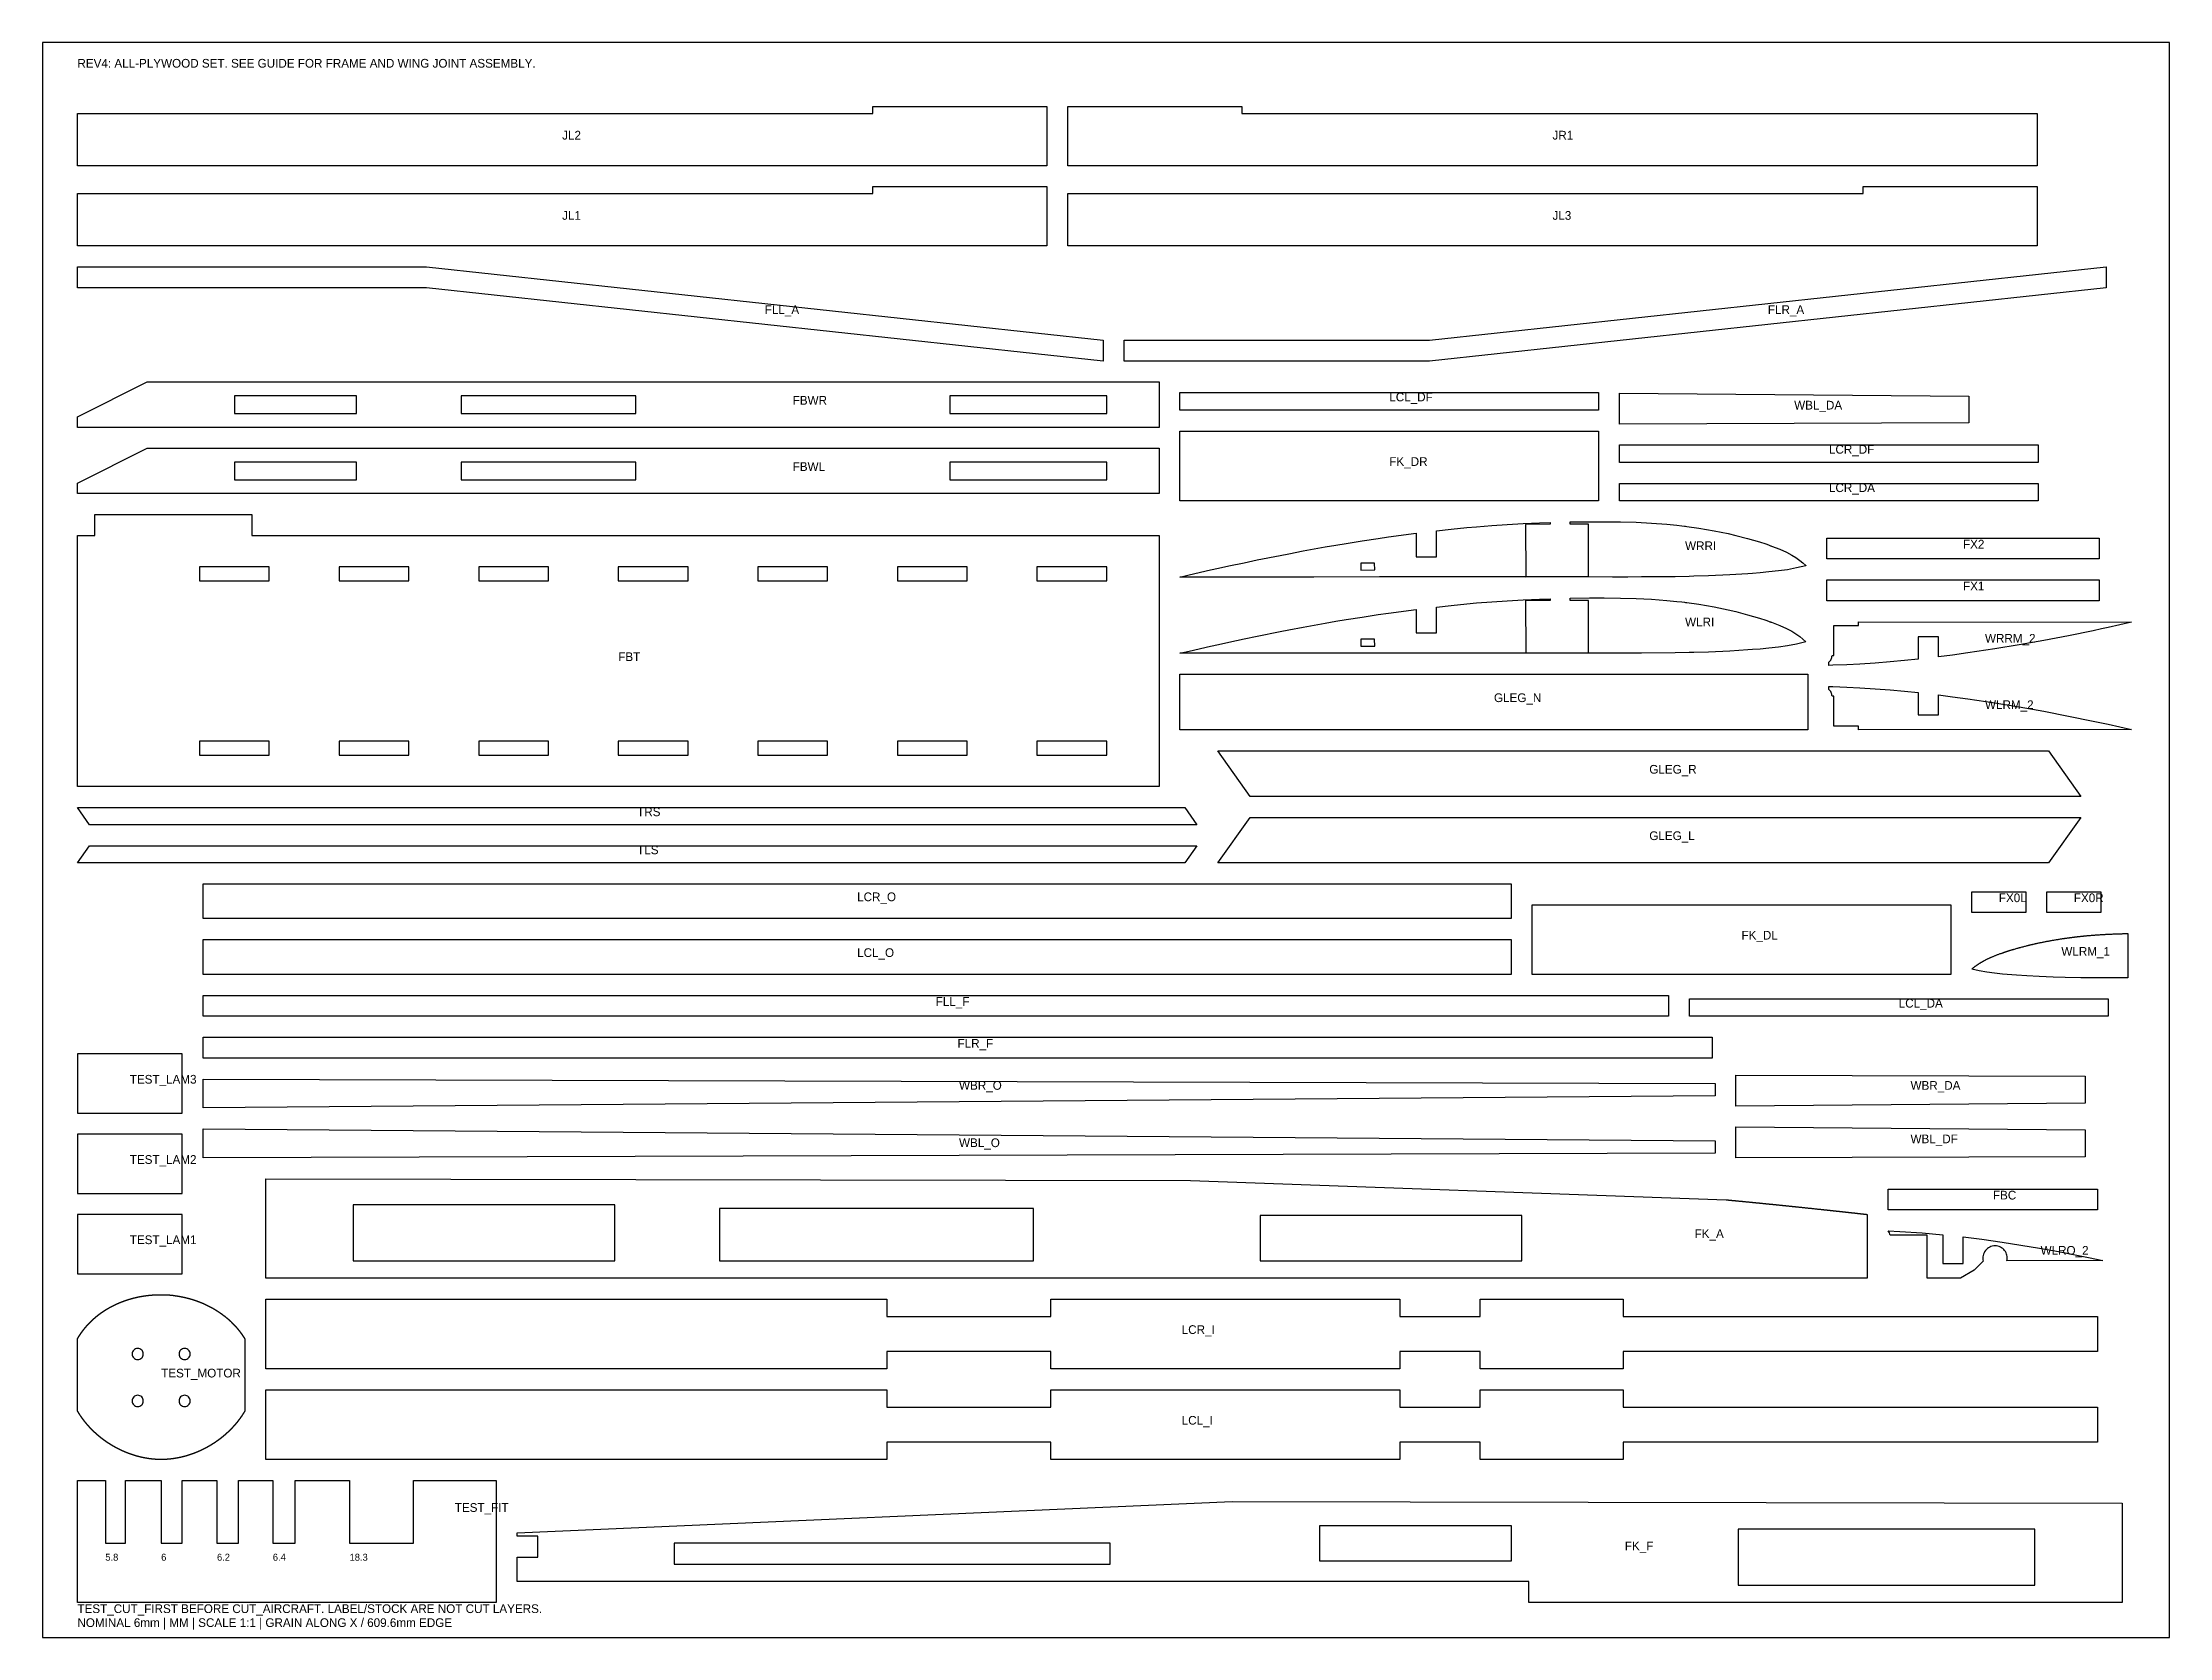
# Model space of a CAD drawing. Header units: millimetres. Extents: x 0 to 610, y 0 to 457.
import ezdxf

# ---------------------------------------------------------------- set-up
doc = ezdxf.new("R2010")
doc.units = ezdxf.units.MM
for name, color, linetype in [('CUT_AIRCRAFT', 7, 'Continuous'), ('LABEL_DO_NOT_CUT', 3, 'Continuous'), ('STOCK_DO_NOT_CUT', 8, 'Continuous'), ('TEST_CUT_FIRST', 1, 'Continuous')]:
    doc.layers.add(name, color=color, linetype=linetype)

msp = doc.modelspace()

# ---------------------------------------------------------------- texts
at = {"layer": 'LABEL_DO_NOT_CUT'}
for s, height, p in [('REV4: ALL-PLYWOOD SET. SEE GUIDE FOR FRAME AND WING JOINT ASSEMBLY.', 2.5, (10, 450)), ('JL2', 2.5, (148.925, 429.38944)), ('JR1', 2.5, (432.775, 429.38944)), ('JL1', 2.5, (148.925, 406.38944)), ('JL3', 2.5, (432.775, 406.38944)), ('FLL_A', 2.5, (207, 379.38944)), ('FLR_A', 2.5, (494.5, 379.38944)), ('FBWR', 2.5, (215, 353.38944)), ('LCL_DF', 2.5, (386, 354.33812)), ('WBL_DA', 2.5, (502.03999, 352.00062)), ('LCR_DF', 2.5, (512, 339.33812)), ('FBWL', 2.5, (215, 334.38944)), ('FK_DR', 2.5, (386, 335.83812)), ('LCR_DA', 2.5, (512, 328.33812)), ('WRRI', 2.5, (470.77246, 311.69363)), ('FX2', 2.5, (550.42135, 312.15649)), ('FX1', 2.5, (550.42135, 300.15649)), ('WLRI', 2.5, (470.77246, 289.84226)), ('WRRM_2', 2.5, (556.72996, 285.16211)), ('FBT', 2.5, (165, 279.88944)), ('GLEG_N', 2.5, (416, 268.13537)), ('WLRM_2', 2.5, (556.72996, 266.12973)), ('GLEG_R', 2.5, (460.51784, 247.61643)), ('TRS', 2.5, (170.42143, 235.43199)), ('TLS', 2.5, (170.42143, 224.51708)), ('GLEG_L', 2.5, (460.51784, 228.57856)), ('LCR_O', 2.5, (233.47215, 211.05962)), ('FX0L', 2.5, (560.69429, 210.78109)), ('FX0R', 2.5, (582.19429, 210.78109)), ('FK_DL', 2.5, (486.94429, 200.05962)), ('LCL_O', 2.5, (233.47215, 195.05962)), ('WLRM_1', 2.5, (578.61328, 195.41802)), ('FLL_F', 2.5, (256, 181.05962)), ('LCL_DA', 2.5, (532, 180.55962)), ('FLR_F', 2.5, (262.25, 169.05962)), ('TEST_LAM3', 2.5, (25, 158.75756)), ('WBR_O', 2.5, (262.67313, 157.00462)), ('WBR_DA', 2.5, (535.38625, 156.99712)), ('WBL_O', 2.5, (262.67313, 140.56462)), ('WBL_DF', 2.5, (535.38625, 141.67212)), ('TEST_LAM2', 2.5, (25, 135.75756)), ('FBC', 2.5, (559, 125.54805)), ('FK_A', 2.5, (473.5, 114.5)), ('TEST_LAM1', 2.5, (25, 112.75756)), ('WLRO_2', 2.5, (572.6665, 109.71464)), ('LCR_I', 2.5, (326.5, 87)), ('TEST_MOTOR', 2.5, (34, 74.53715)), ('LCL_I', 2.5, (326.5, 61)), ('TEST_FIT', 2.5, (118.15, 36)), ('FK_F', 2.5, (453.5, 25)), ('5.8', 2, (18, 22)), ('6', 2, (34, 22)), ('6.2', 2, (50, 22)), ('6.4', 2, (66, 22)), ('18.3', 2, (88, 22)), ('TEST_CUT_FIRST BEFORE CUT_AIRCRAFT. LABEL/STOCK ARE NOT CUT LAYERS.', 2.5, (10, 7)), ('NOMINAL 6mm | MM | SCALE 1:1 | GRAIN ALONG X / 609.6mm EDGE', 2.5, (10, 3))]:
    msp.add_text(s, height=height, dxfattribs=at).set_placement(p)

# ---------------------------------------------------------------- linework, layer by layer
at = {"layer": 'CUT_AIRCRAFT'}
for points in [[(238, 438.88944), (287.85, 438.88944), (287.85, 421.88944), (10, 421.88944), (10, 436.88944), (238, 436.88944)], [(293.85, 438.88944), (343.7, 438.88944), (343.7, 436.88944), (571.7, 436.88944), (571.7, 421.88944), (293.85, 421.88944)], [(238, 415.88944), (287.85, 415.88944), (287.85, 398.88944), (10, 398.88944), (10, 413.88944), (238, 413.88944)], [(521.85, 415.88944), (571.7, 415.88944), (571.7, 398.88944), (293.85, 398.88944), (293.85, 413.88944), (521.85, 413.88944)], [(10, 392.88944), (110, 392.88944), (304, 371.88944), (304, 365.88944), (110, 386.88944), (10, 386.88944)], [(310, 371.88944), (397.5, 371.88944), (591.5, 392.88944), (591.5, 386.88944), (397.5, 365.88944), (310, 365.88944)], [(320, 346.88944), (10, 346.88944), (10, 349.88944), (30, 359.88944), (320, 359.88944)], [(55, 355.88944), (55, 350.88944), (90, 350.88944), (90, 355.88944)], [(120, 355.88944), (120, 350.88944), (170, 350.88944), (170, 355.88944)], [(260, 355.88944), (260, 350.88944), (305, 350.88944), (305, 355.88944)], [(446, 356.83812), (446, 351.83812), (326, 351.83812), (326, 356.83812)], [(452, 356.66312), (552.07997, 355.86312), (552.07997, 348.13812), (452, 347.83812)], [(326, 325.83812), (326, 345.83812), (446, 345.83812), (446, 325.83812)], [(572, 341.83812), (572, 336.83812), (452, 336.83812), (452, 341.83812)], [(320, 327.88944), (10, 327.88944), (10, 330.88944), (30, 340.88944), (320, 340.88944)], [(55, 336.88944), (55, 331.88944), (90, 331.88944), (90, 336.88944)], [(120, 336.88944), (120, 331.88944), (170, 331.88944), (170, 336.88944)], [(260, 336.88944), (260, 331.88944), (305, 331.88944), (305, 336.88944)], [(572, 330.83812), (572, 325.83812), (452, 325.83812), (452, 330.83812)], [(60, 321.88944), (60, 315.88944), (320, 315.88944), (320, 243.88944), (10, 243.88944), (10, 315.88944), (15, 315.88944), (15, 321.88944)], [(505.42135, 307.24793), (505.35154, 307.22767), (502.73177, 306.60102), (500.10068, 306.07792), (497.50796, 305.71182), (494.79151, 305.42731), (492.27388, 305.1997), (490.07521, 305.01907), (488.76187, 304.92033), (483.58465, 304.59528), (477.46565, 304.32423), (473.28797, 304.19543), (471.94381, 304.16223), (467.91251, 304.08407), (458.27459, 303.99261), (454.38032, 303.98674), (450.01178, 303.98904), (442.89799, 303.9962), (440.59954, 303.99782), (440.02989, 303.99813), (439.16681, 303.99853), (438.36884, 303.99883), (426.69082, 303.99832), (420.12694, 303.99647), (412.21131, 303.99368), (409.11958, 303.99257), (407.59664, 303.99217), (406.80936, 303.99216), (406.44482, 303.99215), (405.1373, 303.99214), (403.27963, 303.99211), (392.70975, 303.99176), (383.16414, 303.99124), (364.33323, 303.98983), (346.60922, 303.9883), (326, 303.98674), (328.6631, 304.61295), (334.79063, 306.00739), (337.08875, 306.51749), (339.9905, 307.15154), (344.37017, 308.08818), (348.09171, 308.86474), (354.70039, 310.19689), (357.1641, 310.67722), (361.28235, 311.45916), (367.62314, 312.60879), (370.68862, 313.13963), (373.6059, 313.62896), (378.24218, 314.37309), (382.84017, 315.07085), (385.79748, 315.49689), (393.68295, 316.54219), (393.68988, 309.81047), (399.48988, 309.81644), (399.48224, 317.23559), (403.75352, 317.70194), (408.19564, 318.14227), (411.03612, 318.39854), (415.40672, 318.75189), (419.74172, 319.05349), (424.32984, 319.31559), (429.02831, 319.52391), (432.07979, 319.62605), (432.08034, 319.09307), (425.07919, 319.08005), (425.1071, 304.08007), (443.10707, 304.11356), (443.07916, 319.11353), (437.88033, 319.10386), (437.87966, 319.76004), (443.32878, 319.82561), (445.49227, 319.83672), (447.57921, 319.83812), (452.24113, 319.79683), (456.77747, 319.67841), (461.12399, 319.46735), (465.51448, 319.13616), (468.42604, 318.84337), (469.86307, 318.67632), (470.57087, 318.5885), (470.91962, 318.54388), (471.27008, 318.49814), (474.68895, 318.00753), (479.09676, 317.25076), (483.15839, 316.4184), (485.28231, 315.92644), (488.69646, 315.04253), (492.06336, 314.0519), (493.89177, 313.45254), (494.71655, 313.16634), (495.10264, 313.0287), (495.28792, 312.96177), (495.38615, 312.92607), (495.58049, 312.85492), (497.93549, 311.92811), (499.83551, 311.06548), (501.35121, 310.26762), (502.54949, 309.53653), (503.64729, 308.75901), (504.5661, 308.00921)], [(511.42135, 309.15649), (511.42135, 315.15649), (589.42135, 315.15649), (589.42135, 309.15649)], [(45, 306.88944), (45, 302.88944), (65, 302.88944), (65, 306.88944)], [(85, 306.88944), (85, 302.88944), (105, 302.88944), (105, 306.88944)], [(125, 306.88944), (125, 302.88944), (145, 302.88944), (145, 306.88944)], [(165, 306.88944), (165, 302.88944), (185, 302.88944), (185, 306.88944)], [(205, 306.88944), (205, 302.88944), (225, 302.88944), (225, 306.88944)], [(245, 306.88944), (245, 302.88944), (265, 302.88944), (265, 306.88944)], [(285, 306.88944), (285, 302.88944), (305, 302.88944), (305, 306.88944)], [(381.79973, 307.99951), (377.79974, 307.99207), (377.80346, 305.99207), (381.80345, 305.99951)], [(511.42135, 297.15649), (511.42135, 303.15649), (589.42135, 303.15649), (589.42135, 297.15649)], [(505.35154, 285.37629), (502.73177, 284.74965), (500.10068, 284.22654), (497.50796, 283.86045), (494.79151, 283.57593), (492.27388, 283.34833), (490.07521, 283.1677), (488.76187, 283.06895), (483.58465, 282.7439), (477.46565, 282.47286), (473.28797, 282.34406), (471.94381, 282.31085), (467.91251, 282.23269), (458.27459, 282.14123), (454.38032, 282.13537), (450.01178, 282.13766), (442.89812, 282.14483), (440.5996, 282.14644), (440.02992, 282.14675), (439.16685, 282.14716), (438.36901, 282.14745), (426.69091, 282.14695), (420.12697, 282.14509), (412.21131, 282.14231), (409.11958, 282.1412), (407.59664, 282.14079), (406.80936, 282.14079), (406.44482, 282.14078), (405.1373, 282.14077), (403.27963, 282.14073), (392.70975, 282.14039), (383.16415, 282.13987), (364.33323, 282.13845), (346.60922, 282.13693), (326, 282.13537), (328.6631, 282.76157), (334.79063, 284.15602), (337.08875, 284.66611), (339.9905, 285.30016), (344.37017, 286.2368), (348.09171, 287.01337), (354.70039, 288.34551), (357.1641, 288.82585), (361.28235, 289.60778), (367.62314, 290.75742), (370.68862, 291.28825), (373.6059, 291.77758), (378.24218, 292.52172), (382.84017, 293.21947), (385.79748, 293.64552), (393.68295, 294.69082), (393.68988, 287.9591), (399.48988, 287.96507), (399.48224, 295.38422), (403.75352, 295.85057), (408.19564, 296.29089), (411.03612, 296.54717), (415.40672, 296.90052), (419.74172, 297.20211), (424.32984, 297.46422), (429.02831, 297.67253), (432.07979, 297.77468), (432.08034, 297.2417), (425.07919, 297.22867), (425.1071, 282.2287), (443.10707, 282.26219), (443.07916, 297.26216), (437.88033, 297.25249), (437.87966, 297.90867), (443.32878, 297.97424), (445.49227, 297.98534), (447.57921, 297.98674), (452.24113, 297.94546), (456.77747, 297.82704), (461.12399, 297.61597), (465.51448, 297.28479), (468.42604, 296.992), (469.86307, 296.82495), (470.57087, 296.73713), (470.91962, 296.6925), (471.27008, 296.64677), (474.68895, 296.15616), (479.09676, 295.39938), (483.15839, 294.56703), (485.28231, 294.07507), (488.69646, 293.19116), (492.06336, 292.20052), (493.89177, 291.60116), (494.71655, 291.31497), (495.10264, 291.17732), (495.28792, 291.1104), (495.38615, 291.07469), (495.58049, 291.00354), (497.93549, 290.07673), (499.83551, 289.21411), (501.35121, 288.41624), (502.54949, 287.68515), (503.64729, 286.90763), (504.5661, 286.15783), (505.42135, 285.39655)], [(590.11714, 289.10887), (587.68672, 288.59544), (580.68382, 287.16635), (573.56343, 285.7936), (566.54633, 284.53063), (559.51533, 283.36418), (551.78346, 282.20643), (547.41826, 281.615), (543.40168, 281.11287), (543.40643, 286.83137), (537.60643, 286.83618), (537.60112, 280.45095), (533.6419, 280.04461), (529.51847, 279.66835), (525.2197, 279.32762), (520.88246, 279.04105), (517.08377, 278.83946), (513.10627, 278.67715), (512, 278.64593), (512, 279.52251), (512, 279.55227), (512.20021, 279.7393), (512.37726, 279.94516), (512.53012, 280.16768), (512.65778, 280.4047), (512.75921, 280.65404), (512.8334, 280.91356), (512.87932, 281.18107), (512.89596, 281.45441), (513.1964, 281.45445), (513.1964, 281.47242), (513.4364, 281.47245), (513.4364, 290.08409), (520.442, 290.08185), (520.442, 291.15649), (598.72675, 291.01821), (592.04309, 289.52216)], [(381.79973, 286.14814), (377.79974, 286.14069), (377.80346, 284.1407), (381.80345, 284.14814)], [(506, 276.13537), (506, 260.13537), (326, 260.13537), (326, 276.13537)], [(513.1964, 269.81944), (513.1964, 269.83741), (512.89596, 269.83745), (512.87932, 270.11079), (512.8334, 270.3783), (512.75921, 270.63781), (512.65778, 270.88716), (512.53012, 271.12418), (512.37726, 271.3467), (512.20021, 271.55256), (512, 271.73959), (512, 271.76935), (512, 272.64593), (513.10627, 272.6147), (517.08377, 272.4524), (520.88246, 272.2508), (525.2197, 271.96424), (529.51847, 271.6235), (533.6419, 271.24725), (537.60112, 270.8409), (537.60643, 264.45567), (543.40643, 264.46049), (543.40168, 270.17899), (547.41826, 269.67686), (551.78346, 269.08542), (559.51533, 267.92768), (566.54633, 266.76122), (573.56343, 265.49825), (580.68382, 264.12551), (587.68672, 262.69642), (590.11714, 262.18299), (592.04309, 261.7697), (598.72675, 260.27364), (520.442, 260.13537), (520.442, 261.21001), (513.4364, 261.20777), (513.4364, 269.81941)], [(45, 256.88944), (45, 252.88944), (65, 252.88944), (65, 256.88944)], [(85, 256.88944), (85, 252.88944), (105, 252.88944), (105, 256.88944)], [(125, 256.88944), (125, 252.88944), (145, 252.88944), (145, 256.88944)], [(165, 256.88944), (165, 252.88944), (185, 252.88944), (185, 256.88944)], [(205, 256.88944), (205, 252.88944), (225, 252.88944), (225, 256.88944)], [(245, 256.88944), (245, 252.88944), (265, 252.88944), (265, 256.88944)], [(285, 256.88944), (285, 252.88944), (305, 252.88944), (305, 256.88944)], [(574.91847, 254.13537), (584.19283, 241.09749), (346.11722, 241.09749), (336.84285, 254.13537)], [(10, 237.88944), (327.40139, 237.88944), (330.84285, 232.97453), (13.44146, 232.97453)], [(584.19283, 235.09749), (574.91847, 222.05962), (336.84285, 222.05962), (346.11722, 235.09749)], [(13.44146, 226.97453), (330.84285, 226.97453), (327.40139, 222.05962), (10, 222.05962)], [(420.94429, 216.05962), (420.94429, 206.05962), (46, 206.05962), (46, 216.05962)], [(552.94429, 207.78109), (552.94429, 213.78109), (568.44429, 213.78109), (568.44429, 207.78109)], [(574.44429, 207.78109), (574.44429, 213.78109), (589.94429, 213.78109), (589.94429, 207.78109)], [(426.94429, 190.05962), (426.94429, 210.05962), (546.94429, 210.05962), (546.94429, 190.05962)], [(557.25347, 190.68248), (555.059, 191.09787), (552.94429, 191.5797), (553.02862, 191.65221), (553.15219, 191.75699), (553.26763, 191.85359), (553.37354, 191.94108), (553.46847, 192.01848), (553.55114, 192.08498), (553.64798, 192.1619), (553.74564, 192.23863), (553.84412, 192.31511), (553.94366, 192.39142), (554.04449, 192.46767), (554.14684, 192.54395), (554.25094, 192.62038), (554.35703, 192.69705), (554.46533, 192.77405), (554.57609, 192.8515), (554.68953, 192.92947), (554.80621, 193.0083), (554.86522, 193.04765), (554.92538, 193.08742), (554.98639, 193.12739), (555.04795, 193.16736), (555.17477, 193.24866), (555.30547, 193.33097), (555.36129, 193.36569), (555.41824, 193.40084), (555.47596, 193.4362), (555.53415, 193.47156), (555.65379, 193.54343), (555.77639, 193.6159), (555.90233, 193.68916), (556.03204, 193.76339), (556.09776, 193.80054), (556.16469, 193.83806), (556.23254, 193.87578), (556.30114, 193.91361), (556.40911, 193.97251), (556.51918, 194.03178), (556.63156, 194.09152), (556.74632, 194.15173), (556.86348, 194.21241), (556.98311, 194.27355), (557.10523, 194.33516), (557.22991, 194.39723), (557.35717, 194.45976), (557.48708, 194.52276), (557.61967, 194.58622), (557.75499, 194.65014), (557.89308, 194.71452), (558.03399, 194.77936), (558.17777, 194.84466), (558.32445, 194.91041), (558.47409, 194.97662), (558.62673, 195.04328), (558.78241, 195.11039), (558.94139, 195.17805), (559.02173, 195.21191), (559.10287, 195.24589), (559.26816, 195.31443), (559.43646, 195.38334), (559.60802, 195.4527), (559.7829, 195.52249), (559.96113, 195.59273), (560.14276, 195.66341), (560.32812, 195.73465), (560.37464, 195.75239), (560.42158, 195.77023), (560.51622, 195.80603), (560.70844, 195.87807), (560.90419, 195.95054), (561.10464, 196.02383), (561.27092, 196.08402), (561.3507, 196.11217), (561.51962, 196.1715), (561.52375, 196.17294), (561.5282, 196.1745), (561.5333, 196.17628), (561.5384, 196.17805), (561.5435, 196.17983), (561.55117, 196.18251), (561.555, 196.18384), (561.55883, 196.18518), (561.56907, 196.18875), (561.5793, 196.19231), (561.59984, 196.19946), (561.62041, 196.20661), (561.64105, 196.21377), (561.65136, 196.21735), (561.6617, 196.22094), (561.66687, 196.22273), (561.67205, 196.22453), (561.67722, 196.22632), (561.68235, 196.2281), (561.72396, 196.2425), (561.76573, 196.25692), (561.78665, 196.26413), (561.80763, 196.27136), (561.82866, 196.2786), (561.84971, 196.28583), (561.89205, 196.30037), (561.91323, 196.30762), (561.9344, 196.31487), (562.02005, 196.34411), (562.04144, 196.3514), (562.06296, 196.35872), (562.08455, 196.36606), (562.08993, 196.36788), (562.09532, 196.36971), (562.10609, 196.37337), (562.14949, 196.38808), (562.19284, 196.40274), (562.36884, 196.46195), (562.54751, 196.52155), (562.63773, 196.55145), (562.68309, 196.56643), (562.70582, 196.57393), (562.72852, 196.58141), (562.8202, 196.61153), (562.91242, 196.64169), (563.00538, 196.67196), (563.01693, 196.67571), (563.02857, 196.67949), (563.05194, 196.68707), (563.07533, 196.69465), (563.09866, 196.7022), (563.19289, 196.73261), (563.2401, 196.7478), (563.28745, 196.76299), (563.38279, 196.79348), (563.47864, 196.824), (563.57505, 196.85456), (563.67203, 196.88516), (563.76955, 196.91578), (563.86761, 196.94644), (563.96619, 196.97711), (564.06526, 197.00779), (564.1778, 197.04248), (564.29094, 197.07716), (564.40468, 197.11184), (564.519, 197.14651), (564.63388, 197.18117), (564.7493, 197.21581), (564.86524, 197.25041), (564.98155, 197.28494), (565.21599, 197.35397), (565.45204, 197.42272), (565.68967, 197.49117), (565.92883, 197.55931), (566.04867, 197.59317), (566.16892, 197.62696), (566.28942, 197.66064), (566.41016, 197.69419), (566.53109, 197.72761), (566.6523, 197.76092), (566.68252, 197.7692), (566.69765, 197.77334), (566.71276, 197.77747), (566.77346, 197.79403), (566.83417, 197.81056), (566.86448, 197.81879), (566.8946, 197.82696), (567.13784, 197.89251), (567.38101, 197.95731), (567.62411, 198.02137), (567.86692, 198.08465), (568.1092, 198.14708), (568.35071, 198.20862), (568.5912, 198.26922), (568.83055, 198.32887), (568.94949, 198.35827), (569.06814, 198.38743), (569.18634, 198.41632), (569.30407, 198.44494), (569.42134, 198.47329), (569.47969, 198.48734), (569.5379, 198.50131), (569.65405, 198.52909), (569.76941, 198.55653), (569.99852, 198.61057), (570.22476, 198.66337), (570.33655, 198.68926), (570.44764, 198.71484), (570.55788, 198.74009), (570.66711, 198.76498), (570.88311, 198.81382), (571.0951, 198.86126), (571.19937, 198.88441), (571.30262, 198.90722), (571.40536, 198.92981), (571.50832, 198.95234), (571.71323, 198.99687), (571.91918, 199.0412), (572.12625, 199.08535), (572.33444, 199.12931), (572.54374, 199.17309), (572.75416, 199.21667), (572.96568, 199.26005), (573.17832, 199.30323), (573.39205, 199.34621), (573.60689, 199.38897), (573.82283, 199.43151), (574.03986, 199.47383), (574.25798, 199.51593), (574.47719, 199.55779), (574.69749, 199.59942), (574.91887, 199.64081), (575.14133, 199.68196), (575.36487, 199.72285), (575.58948, 199.7635), (575.81516, 199.80389), (576.0419, 199.84401), (576.26971, 199.88387), (576.49858, 199.92346), (576.72851, 199.96277), (576.95948, 200.0018), (577.19151, 200.04055), (577.42459, 200.07901), (577.6587, 200.11718), (577.89386, 200.15505), (578.13004, 200.19262), (578.36726, 200.22989), (578.60556, 200.26685), (578.77958, 200.29354), (578.9542, 200.32008), (579.12935, 200.34644), (579.30505, 200.37264), (579.48128, 200.39866), (579.65806, 200.4245), (579.83537, 200.45017), (580.01321, 200.47567), (580.19159, 200.50098), (580.3705, 200.52612), (580.54994, 200.55107), (580.72991, 200.57583), (580.91041, 200.60042), (581.09142, 200.62481), (581.27298, 200.64902), (581.4552, 200.67305), (581.61407, 200.69378), (581.76285, 200.71297), (581.91272, 200.73212), (582.06212, 200.75101), (582.21189, 200.76976), (582.36164, 200.78832), (582.51154, 200.8067), (582.6615, 200.8249), (582.81155, 200.84292), (582.96166, 200.86076), (583.11184, 200.87841), (583.26208, 200.89588), (583.41237, 200.91316), (583.5627, 200.93025), (583.71307, 200.94716), (583.86347, 200.96388), (584.01389, 200.98041), (584.16433, 200.99676), (584.31477, 201.01291), (584.46523, 201.02887), (584.61568, 201.04465), (584.76612, 201.06023), (584.91654, 201.07562), (585.06694, 201.09083), (585.21732, 201.10584), (585.36765, 201.12066), (585.51795, 201.13529), (585.6682, 201.14973), (585.81839, 201.16398), (585.96852, 201.17804), (586.11859, 201.1919), (586.26851, 201.20558), (586.50645, 201.2269), (586.7441, 201.24774), (586.98149, 201.26811), (587.2186, 201.288), (587.4554, 201.30743), (587.69187, 201.32638), (587.92797, 201.34488), (588.16369, 201.36291), (588.39899, 201.38048), (588.63385, 201.3976), (588.86823, 201.41427), (589.10211, 201.4305), (589.33547, 201.44628), (589.56826, 201.46162), (589.80046, 201.47653), (590.03205, 201.49102), (590.26298, 201.50508), (590.49323, 201.51873), (590.72277, 201.53197), (590.95156, 201.5448), (591.17957, 201.55723), (591.40676, 201.56926), (591.6331, 201.58091), (591.85857, 201.59218), (592.08327, 201.60308), (592.30849, 201.61368), (592.53447, 201.62399), (592.7612, 201.63402), (592.98866, 201.64376), (593.21684, 201.65321), (593.44573, 201.66237), (593.6753, 201.67125), (593.90555, 201.67985), (594.13646, 201.68817), (594.36801, 201.6962), (594.60018, 201.70396), (594.83297, 201.71144), (595.06635, 201.71865), (595.30031, 201.72558), (595.53484, 201.73224), (595.7699, 201.73863), (596.0055, 201.74476), (596.2416, 201.75062), (596.4782, 201.75623), (596.71527, 201.76158), (596.9528, 201.76667), (597.19076, 201.77151), (597.42913, 201.77611), (597.66791, 201.78046), (597.70432, 201.78109), (597.70432, 189.06686), (592.19864, 189.05962), (584.19537, 189.11963), (579.72724, 189.20175), (576.24883, 189.29962), (572.26693, 189.45558), (568.7272, 189.64114), (565.75353, 189.83621), (561.72829, 190.16531), (559.44132, 190.39121)], [(420.94429, 200.05962), (420.94429, 190.05962), (46, 190.05962), (46, 200.05962)], [(46, 184.05962), (466, 184.05962), (466, 178.05962), (46, 178.05962)], [(592, 183.05962), (592, 178.05962), (472, 178.05962), (472, 183.05962)], [(46, 172.05962), (478.5, 172.05962), (478.5, 166.05962), (46, 166.05962)], [(479.34626, 155.24862), (46, 151.78462), (46, 160.05962), (479.34626, 158.76062)], [(585.42623, 153.13462), (485.34626, 152.33462), (485.34626, 161.15962), (585.42623, 160.85962)], [(485.34626, 146.33462), (585.42623, 145.53462), (585.42623, 137.80962), (485.34626, 137.50962)], [(46, 145.78462), (479.34626, 142.32062), (479.34626, 138.80862), (46, 137.50962)], [(64, 131.50962), (329, 131), (482.58899, 125.45813), (482.72125, 125.44554), (482.85352, 125.43295), (482.98578, 125.42035), (483.11804, 125.40774), (483.25031, 125.39512), (483.38257, 125.3825), (483.51483, 125.36987), (483.64709, 125.35723), (483.77935, 125.34458), (483.91161, 125.33192), (484.04387, 125.31926), (484.17613, 125.30659), (484.30838, 125.29392), (484.44064, 125.28123), (484.57289, 125.26854), (484.70515, 125.25584), (484.8374, 125.24314), (484.96966, 125.23042), (485.10191, 125.2177), (485.23416, 125.20497), (485.36641, 125.19224), (485.49866, 125.17949), (485.63091, 125.16674), (485.76316, 125.15398), (485.89541, 125.14122), (486.02766, 125.12844), (486.1599, 125.11566), (486.29215, 125.10287), (486.42439, 125.09008), (486.55664, 125.07727), (486.68888, 125.06446), (486.82112, 125.05165), (486.95337, 125.03882), (487.08561, 125.02599), (487.21785, 125.01315), (487.35009, 125.0003), (487.48232, 124.98744), (487.61456, 124.97458), (487.7468, 124.96171), (487.87903, 124.94883), (488.01127, 124.93595), (488.14351, 124.92306), (488.27574, 124.91016), (488.40797, 124.89725), (488.5402, 124.88433), (488.67244, 124.87141), (488.80467, 124.85848), (488.9369, 124.84555), (489.06913, 124.8326), (489.20136, 124.81965), (489.33358, 124.80669), (489.46581, 124.79372), (489.59804, 124.78075), (489.73026, 124.76777), (489.86249, 124.75478), (489.99471, 124.74178), (490.12693, 124.72878), (490.25916, 124.71577), (490.39138, 124.70275), (490.5236, 124.68972), (490.65582, 124.67669), (490.78804, 124.66365), (490.92026, 124.6506), (491.05248, 124.63754), (491.18469, 124.62448), (491.31691, 124.61141), (491.44912, 124.59833), (491.58134, 124.58525), (491.71355, 124.57215), (491.84576, 124.55905), (491.97797, 124.54595), (492.11018, 124.53283), (492.24239, 124.51971), (492.3746, 124.50658), (492.50681, 124.49344), (492.63902, 124.4803), (492.77123, 124.46715), (492.90343, 124.45399), (493.03564, 124.44082), (493.16784, 124.42764), (493.30005, 124.41446), (493.43225, 124.40127), (493.56445, 124.38808), (493.69665, 124.37487), (493.82885, 124.36166), (493.96105, 124.34844), (494.09325, 124.33522), (494.22545, 124.32198), (494.35765, 124.30874), (494.48985, 124.29549), (494.62204, 124.28224), (494.75424, 124.26897), (494.88643, 124.2557), (495.01863, 124.24243), (495.15082, 124.22914), (495.28301, 124.21585), (495.4152, 124.20255), (495.54739, 124.18924), (495.67958, 124.17593), (495.81176, 124.1626), (495.94395, 124.14927), (496.07614, 124.13594), (496.20832, 124.12259), (496.34051, 124.10924), (496.47269, 124.09588), (496.60487, 124.08251), (496.73705, 124.06914), (496.86923, 124.05576), (497.00141, 124.04237), (497.13359, 124.02897), (497.26577, 124.01557), (497.39795, 124.00216), (497.53013, 123.98874), (497.6623, 123.97532), (497.79448, 123.96188), (497.92665, 123.94844), (498.05883, 123.93499), (498.191, 123.92154), (498.32317, 123.90808), (498.45534, 123.89461), (498.58751, 123.88113), (498.71968, 123.86764), (498.85185, 123.85415), (498.98402, 123.84065), (499.11619, 123.82714), (499.24836, 123.81363), (499.38052, 123.80011), (499.51269, 123.78658), (499.64485, 123.77304), (499.77701, 123.7595), (499.90917, 123.74595), (500.04133, 123.73239), (500.17348, 123.71883), (500.30563, 123.70525), (500.43779, 123.69167), (500.56996, 123.67808), (500.70213, 123.66449), (500.8343, 123.65088), (500.96645, 123.63727), (501.09857, 123.62366), (501.23066, 123.61004), (501.36275, 123.59642), (501.49491, 123.58278), (501.62718, 123.56912), (501.75957, 123.55544), (501.89194, 123.54175), (502.02407, 123.52809), (502.15577, 123.51446), (502.28698, 123.50087), (502.41831, 123.48727), (502.55052, 123.47356), (502.68434, 123.45968), (502.81996, 123.44561), (502.95513, 123.43157), (503.08706, 123.41786), (503.21291, 123.40479), (503.33209, 123.3924), (503.4529, 123.37983), (503.58585, 123.36599), (503.74146, 123.34977), (503.92673, 123.33046), (504.13467, 123.30876), (504.35475, 123.28579), (504.57646, 123.26262), (504.7915, 123.24014), (505.00047, 123.21826), (505.20618, 123.19671), (505.41143, 123.17518), (505.61845, 123.15346), (505.8271, 123.13154), (506.03665, 123.10951), (506.24636, 123.08745), (506.45566, 123.06541), (506.6645, 123.0434), (506.873, 123.02141), (507.08126, 122.99942), (507.28943, 122.97743), (507.49777, 122.9554), (507.70657, 122.9333), (507.91613, 122.91111), (508.12648, 122.88881), (508.33659, 122.86651), (508.54518, 122.84437), (508.75097, 122.8225), (508.95368, 122.80094), (509.15714, 122.77929), (509.36622, 122.75702), (509.58577, 122.7336), (509.8168, 122.70894), (510.04503, 122.68456), (510.25231, 122.6624), (510.42053, 122.64442), (510.5376, 122.63189), (510.61559, 122.62354), (510.67266, 122.61743), (510.72691, 122.61161), (510.79266, 122.60456), (510.86888, 122.59639), (510.95071, 122.58762), (511.03329, 122.57876), (511.11279, 122.57023), (511.18948, 122.562), (511.26467, 122.55393), (511.33966, 122.54588), (511.41548, 122.53773), (511.49204, 122.5295), (511.56901, 122.52123), (511.64603, 122.51295), (511.72283, 122.50469), (511.79943, 122.49645), (511.87592, 122.48822), (511.9524, 122.47999), (512.02893, 122.47175), (512.10552, 122.4635), (512.18213, 122.45524), (512.25875, 122.44699), (512.33536, 122.43873), (512.41195, 122.43047), (512.48853, 122.42221), (512.56511, 122.41395), (512.64169, 122.40568), (512.71828, 122.39741), (512.79487, 122.38914), (512.87146, 122.38087), (512.94805, 122.37259), (513.02463, 122.36431), (513.10121, 122.35603), (513.1778, 122.34775), (513.25438, 122.33946), (513.33097, 122.33118), (513.40755, 122.32289), (513.48413, 122.31459), (513.56072, 122.3063), (513.6373, 122.298), (513.71388, 122.2897), (513.79046, 122.2814), (513.86705, 122.27309), (513.94363, 122.26479), (514.02021, 122.25648), (514.09679, 122.24816), (514.17337, 122.23985), (514.24995, 122.23153), (514.32653, 122.22321), (514.40311, 122.21489), (514.47969, 122.20657), (514.55627, 122.19824), (514.63285, 122.18991), (514.70943, 122.18158), (514.78601, 122.17325), (514.86258, 122.16491), (514.93916, 122.15657), (515.01574, 122.14823), (515.09232, 122.13989), (515.16889, 122.13154), (515.24547, 122.1232), (515.32205, 122.11484), (515.39862, 122.10649), (515.4752, 122.09814), (515.55177, 122.08978), (515.62834, 122.08142), (515.70492, 122.07306), (515.78149, 122.06469), (515.85806, 122.05633), (515.93464, 122.04796), (516.01121, 122.03958), (516.08778, 122.03121), (516.16435, 122.02283), (516.24092, 122.01445), (516.31749, 122.00607), (516.39406, 121.99769), (516.47063, 121.9893), (516.5472, 121.98091), (516.62377, 121.97252), (516.70034, 121.96413), (516.77691, 121.95573), (516.85348, 121.94733), (516.93005, 121.93893), (517.00662, 121.93053), (517.08319, 121.92213), (517.15975, 121.91372), (517.23632, 121.90531), (517.31289, 121.89689), (517.38946, 121.88848), (517.46602, 121.88006), (517.54259, 121.87164), (517.61915, 121.86322), (517.69572, 121.8548), (517.77228, 121.84637), (517.84885, 121.83794), (517.92541, 121.82951), (518.00197, 121.82107), (518.07854, 121.81264), (518.1551, 121.8042), (518.23166, 121.79576), (518.30822, 121.78731), (518.38478, 121.77887), (518.46134, 121.77042), (518.5379, 121.76197), (518.61446, 121.75352), (518.69102, 121.74506), (518.76758, 121.7366), (518.84414, 121.72814), (518.9207, 121.71968), (518.99726, 121.71122), (519.07382, 121.70275), (519.15039, 121.69428), (519.22694, 121.68581), (519.30349, 121.67733), (519.38003, 121.66886), (519.45657, 121.66038), (519.53313, 121.6519), (519.60972, 121.64341), (519.68635, 121.63492), (519.76298, 121.62642), (519.83953, 121.61793), (519.91594, 121.60946), (519.99221, 121.60099), (520.06851, 121.59252), (520.14508, 121.58402), (520.22216, 121.57546), (520.29989, 121.56682), (520.37814, 121.55813), (520.45665, 121.5494), (520.5352, 121.54067), (520.61361, 121.53194), (520.69188, 121.52324), (520.77007, 121.51453), (520.84824, 121.50583), (520.92645, 121.49712), (521.00469, 121.48841), (521.08297, 121.47969), (521.16128, 121.47096), (521.23961, 121.46223), (521.31793, 121.45349), (521.39618, 121.44477), (521.47431, 121.43605), (521.55231, 121.42734), (521.63035, 121.41863), (521.70862, 121.40989), (521.78733, 121.4011), (521.86652, 121.39225), (521.94559, 121.38341), (522.02378, 121.37467), (522.10035, 121.36611), (522.17514, 121.35774), (522.25036, 121.34933), (522.32883, 121.34054), (522.41337, 121.33108), (522.50456, 121.32086), (522.59413, 121.31083), (522.67157, 121.30215), (522.72637, 121.29601), (522.72986, 121.29562), (522.72864, 121.29575), (522.73322, 121.29524), (522.74268, 121.29418), (522.74345, 121.29409), (522.7439, 121.29404), (522.74445, 121.29398), (522.75032, 121.29333), (522.75178, 121.29316), (522.75374, 121.29294), (522.75557, 121.29274), (522.75728, 121.29254), (522.75893, 121.29236), (522.76058, 121.29217), (522.76226, 121.29199), (522.76397, 121.29179), (522.76569, 121.2916), (522.76742, 121.29141), (522.76914, 121.29121), (522.77085, 121.29102), (522.77255, 121.29083), (522.77426, 121.29064), (522.77597, 121.29045), (522.77768, 121.29026), (522.77939, 121.29007), (522.7811, 121.28987), (522.78281, 121.28968), (522.78452, 121.28949), (522.78623, 121.2893), (522.78794, 121.28911), (522.78965, 121.28891), (522.79136, 121.28872), (522.79307, 121.28853), (522.79478, 121.28834), (522.79649, 121.28815), (522.7982, 121.28796), (522.79991, 121.28776), (522.80162, 121.28757), (522.80333, 121.28738), (522.80504, 121.28719), (522.80675, 121.287), (522.80846, 121.28681), (522.81017, 121.28661), (522.81188, 121.28642), (522.81359, 121.28623), (522.8153, 121.28604), (522.81701, 121.28585), (522.81872, 121.28565), (522.82043, 121.28546), (522.82214, 121.28527), (522.82385, 121.28508), (522.82556, 121.28489), (522.82727, 121.2847), (522.82898, 121.2845), (522.8307, 121.28431), (522.83241, 121.28412), (522.83412, 121.28393), (522.83583, 121.28374), (522.83754, 121.28355), (522.83925, 121.28335), (522.84096, 121.28316), (522.84267, 121.28297), (522.84438, 121.28278), (522.84609, 121.28259), (522.8478, 121.28239), (522.84951, 121.2822), (522.85122, 121.28201), (522.85293, 121.28182), (522.85464, 121.28163), (522.85635, 121.28144), (522.85806, 121.28124), (522.85977, 121.28105), (522.86148, 121.28086), (522.86319, 121.28067), (522.8649, 121.28048), (522.86661, 121.28028), (522.86832, 121.28009), (522.87003, 121.2799), (522.87174, 121.27971), (522.87345, 121.27952), (522.87516, 121.27933), (522.87687, 121.27913), (522.87858, 121.27894), (522.88029, 121.27875), (522.882, 121.27856), (522.88371, 121.27837), (522.88542, 121.27817), (522.88713, 121.27798), (522.88884, 121.27779), (522.89055, 121.2776), (522.89226, 121.27741), (522.89397, 121.27722), (522.89568, 121.27702), (522.89739, 121.27683), (522.8991, 121.27664), (522.90081, 121.27645), (522.90252, 121.27626), (522.90423, 121.27606), (522.90594, 121.27587), (522.90765, 121.27568), (522.90936, 121.27549), (522.91107, 121.2753), (522.91278, 121.27511), (522.91449, 121.27491), (522.9162, 121.27472), (522.91791, 121.27453), (522.91962, 121.27434), (522.92133, 121.27415), (522.92304, 121.27395), (522.92475, 121.27376), (522.92646, 121.27357), (522.92817, 121.27338), (522.92988, 121.27319), (522.93159, 121.273), (522.9333, 121.2728), (522.93501, 121.27261), (522.93672, 121.27242), (522.93843, 121.27223), (522.94014, 121.27204), (522.94186, 121.27184), (522.94357, 121.27165), (522.94528, 121.27146), (522.94699, 121.27127), (522.9487, 121.27108), (522.95041, 121.27088), (522.95212, 121.27069), (522.95383, 121.2705), (522.95554, 121.27031), (522.95725, 121.27012), (522.95896, 121.26993), (522.96067, 121.26973), (522.96238, 121.26954), (522.96409, 121.26935), (522.9658, 121.26916), (522.96751, 121.26897), (522.96922, 121.26877), (522.97093, 121.26858), (522.97264, 121.26839), (522.97435, 121.2682), (522.97606, 121.26801), (522.97777, 121.26781), (522.97948, 121.26762), (522.98119, 121.26743), (522.9829, 121.26724), (522.98461, 121.26705), (522.98632, 121.26686), (522.98803, 121.26666), (522.98974, 121.26647), (522.99145, 121.26628), (522.99316, 121.26609), (522.99487, 121.2659), (522.99658, 121.2657), (522.99829, 121.26551), (523, 121.26532), (523, 103), (511, 103), (474, 103), (64, 103)], [(529, 122.54805), (529, 128.54805), (589, 128.54805), (589, 122.54805)], [(89, 124), (89, 108), (164, 108), (164, 124)], [(194, 123), (194, 108), (284, 108), (284, 123)], [(349, 121), (349, 108), (424, 108), (424, 121)], [(540.17364, 103), (540.16342, 115.30452), (529.55821, 115.29571), (529.48537, 115.63573), (529.36669, 115.96085), (529.20422, 116.26648), (529, 116.54805), (532.32978, 116.40519), (538.74059, 115.97653), (538.74818, 115.97593), (544.6633, 115.44735), (544.67016, 107.18169), (550.47017, 107.17125), (550.46382, 114.82411), (555.79618, 114.16649), (561.66367, 113.33941), (567.0108, 112.50249), (572.34409, 111.59478), (577.75254, 110.60587), (583.0788, 109.57385), (584.925, 109.20292), (586.38977, 108.90403), (590.4559, 108.03746), (563.03663, 107.98841), (563.10113, 108.37896), (563.12113, 108.77055), (563.09746, 109.15958), (563.03093, 109.54247), (562.92239, 109.91564), (562.77267, 110.27548), (562.58259, 110.61843), (562.35298, 110.94088), (562.08847, 111.23537), (561.79533, 111.49577), (561.47688, 111.72049), (561.13644, 111.90792), (560.77732, 112.05647), (560.40286, 112.16456), (560.01636, 112.23058), (559.62115, 112.25294), (559.22001, 112.2299), (558.82798, 112.16192), (558.44852, 112.05067), (558.08508, 111.89785), (557.74111, 111.70515), (557.42009, 111.47426), (557.12546, 111.20686), (556.86068, 110.90464), (556.63224, 110.5741), (556.44486, 110.22311), (556.29931, 109.85544), (556.19641, 109.47484), (556.13693, 109.08509), (556.12168, 108.68995), (556.15145, 108.29318), (556.22703, 107.89856), (553.62811, 105.29285), (549.67043, 103.00789)], [(64, 97), (242, 97), (242, 92), (289, 92), (289, 97), (389, 97), (389, 92), (412, 92), (412, 97), (453, 97), (453, 92), (589, 92), (589, 82), (453, 82), (453, 77), (412, 77), (412, 82), (389, 82), (389, 77), (289, 77), (289, 82), (242, 82), (242, 77), (64, 77)], [(64, 51), (64, 71), (242, 71), (242, 66), (289, 66), (289, 71), (389, 71), (389, 66), (412, 66), (412, 71), (453, 71), (453, 66), (589, 66), (589, 56), (453, 56), (453, 51), (412, 51), (412, 56), (389, 56), (389, 51), (289, 51), (289, 56), (242, 56), (242, 51)], [(136, 30), (341, 39), (596, 38.50962), (596, 10), (426, 10), (426, 16), (136, 16), (136, 23), (142, 23), (142, 29), (136, 29)], [(366, 32), (366, 22), (421, 22), (421, 32)], [(486, 31), (486, 15), (571, 15), (571, 31)], [(181, 27), (181, 21), (306, 21), (306, 27)]]:
    msp.add_lwpolyline(points, close=True, dxfattribs=at)
at = {"layer": 'STOCK_DO_NOT_CUT'}
msp.add_lwpolyline([(0, 0), (609.6, 0), (609.6, 457.2), (0, 457.2)], close=True, dxfattribs=at)
at = {"layer": 'TEST_CUT_FIRST'}
for points in [[(40, 150.25756), (40, 167.25756), (10, 167.25756), (10, 150.25756)], [(40, 127.25756), (40, 144.25756), (10, 144.25756), (10, 127.25756)], [(40, 104.25756), (40, 121.25756), (10, 121.25756), (10, 104.25756)], [(10, 64.98459), (10, 85.57949), (10.00012, 85.57971), (10.00025, 85.57993), (10.00037, 85.58014), (10.00049, 85.58036), (10.00061, 85.58058), (10.00073, 85.58079), (10.00086, 85.58101), (10.00098, 85.58123), (10.0011, 85.58144), (10.00122, 85.58166), (10.00135, 85.58188), (10.00147, 85.58209), (10.00159, 85.58231), (10.00171, 85.58253), (10.00184, 85.58274), (10.00196, 85.58296), (10.00208, 85.58318), (10.0022, 85.58339), (10.00233, 85.58361), (10.00245, 85.58383), (10.00257, 85.58404), (10.00269, 85.58426), (10.00282, 85.58448), (10.00294, 85.58469), (10.00306, 85.58491), (10.00319, 85.58513), (10.00331, 85.58534), (10.00343, 85.58556), (10.00355, 85.58577), (10.00368, 85.58599), (10.0038, 85.58621), (10.00392, 85.58642), (10.00404, 85.58664), (10.00417, 85.58686), (10.00429, 85.58707), (10.00441, 85.58729), (10.00453, 85.58751), (10.00466, 85.58772), (10.00478, 85.58794), (10.0049, 85.58816), (10.00502, 85.58837), (10.00515, 85.58859), (10.00527, 85.58881), (10.00539, 85.58902), (10.00551, 85.58924), (10.00564, 85.58946), (10.00576, 85.58967), (10.00588, 85.58989), (10.006, 85.59011), (10.00613, 85.59032), (10.00625, 85.59054), (10.00637, 85.59076), (10.00649, 85.59097), (10.00662, 85.59119), (10.00674, 85.59141), (10.00686, 85.59162), (10.00698, 85.59184), (10.00711, 85.59206), (10.00723, 85.59227), (10.00735, 85.59249), (10.00748, 85.5927), (10.0076, 85.59292), (10.00772, 85.59314), (10.00784, 85.59335), (10.00797, 85.59357), (10.00809, 85.59379), (10.00821, 85.594), (10.00833, 85.59422), (10.00846, 85.59444), (10.00858, 85.59465), (10.0087, 85.59487), (10.00882, 85.59509), (10.00895, 85.5953), (10.00907, 85.59552), (10.00919, 85.59574), (10.00931, 85.59595), (10.00944, 85.59617), (10.00956, 85.59639), (10.00968, 85.5966), (10.00981, 85.59682), (10.00993, 85.59704), (10.01005, 85.59725), (10.01017, 85.59747), (10.0103, 85.59768), (10.01042, 85.5979), (10.01054, 85.59812), (10.01066, 85.59833), (10.01079, 85.59855), (10.01091, 85.59877), (10.01103, 85.59898), (10.01115, 85.5992), (10.01128, 85.59942), (10.0114, 85.59963), (10.01152, 85.59985), (10.01165, 85.60007), (10.01177, 85.60028), (10.01189, 85.6005), (10.01201, 85.60072), (10.01214, 85.60093), (10.01226, 85.60115), (10.01238, 85.60137), (10.0125, 85.60158), (10.01263, 85.6018), (10.01275, 85.60201), (10.01287, 85.60223), (10.013, 85.60245), (10.01312, 85.60266), (10.01324, 85.60288), (10.01336, 85.6031), (10.01349, 85.60331), (10.01361, 85.60353), (10.01373, 85.60375), (10.01385, 85.60396), (10.01398, 85.60418), (10.0141, 85.6044), (10.01422, 85.60461), (10.01435, 85.60483), (10.01447, 85.60505), (10.01459, 85.60526), (10.01471, 85.60548), (10.01484, 85.60569), (10.01496, 85.60591), (10.01508, 85.60613), (10.0152, 85.60634), (10.01533, 85.60656), (10.01545, 85.60678), (10.01557, 85.60699), (10.0157, 85.60721), (10.01582, 85.60743), (10.01594, 85.60764), (10.01606, 85.60786), (10.01619, 85.60808), (10.01631, 85.60829), (10.01643, 85.60851), (10.01656, 85.60872), (10.01668, 85.60894), (10.0168, 85.60916), (10.01692, 85.60937), (10.01705, 85.60959), (10.01717, 85.60981), (10.01729, 85.61002), (10.01741, 85.61024), (10.01754, 85.61046), (10.01766, 85.61067), (10.01778, 85.61089), (10.01791, 85.61111), (10.01803, 85.61132), (10.01815, 85.61154), (10.01827, 85.61175), (10.0184, 85.61197), (10.01852, 85.61219), (10.01864, 85.6124), (10.01877, 85.61262), (10.01889, 85.61284), (10.01901, 85.61305), (10.01913, 85.61327), (10.01926, 85.61349), (10.01938, 85.6137), (10.0195, 85.61392), (10.01963, 85.61414), (10.01975, 85.61435), (10.01987, 85.61457), (10.01999, 85.61478), (10.02012, 85.615), (10.02024, 85.61522), (10.02036, 85.61543), (10.02049, 85.61565), (10.02061, 85.61587), (10.02073, 85.61608), (10.02085, 85.6163), (10.02098, 85.61652), (10.0211, 85.61673), (10.02122, 85.61695), (10.02135, 85.61716), (10.02147, 85.61738), (10.02159, 85.6176), (10.02171, 85.61781), (10.02184, 85.61803), (10.02196, 85.61825), (10.02208, 85.61846), (10.02221, 85.61868), (10.02233, 85.6189), (10.02245, 85.61911), (10.02257, 85.61933), (10.0227, 85.61954), (10.02282, 85.61976), (10.02294, 85.61998), (10.02307, 85.62019), (10.02319, 85.62041), (10.02331, 85.62063), (10.02344, 85.62084), (10.02356, 85.62106), (10.02368, 85.62128), (10.0238, 85.62149), (10.02393, 85.62171), (10.02405, 85.62192), (10.02417, 85.62214), (10.0243, 85.62236), (10.02442, 85.62257), (10.02454, 85.62279), (10.02467, 85.62301), (10.02479, 85.62322), (10.02491, 85.62344), (10.02503, 85.62366), (10.02516, 85.62387), (10.02528, 85.62408), (10.0254, 85.6243), (10.02553, 85.62452), (10.02565, 85.62475), (10.02578, 85.62497), (10.0259, 85.62519), (10.02602, 85.62539), (10.02612, 85.62557), (10.02623, 85.62576), (10.02635, 85.62598), (10.02651, 85.62625), (10.0267, 85.62659), (10.02687, 85.62689), (10.0269, 85.62695), (10.02749, 85.62798), (10.02867, 85.63005), (10.0303, 85.63291), (10.03216, 85.63619), (10.03406, 85.63953), (10.03583, 85.64263), (10.03748, 85.64552), (10.03906, 85.6483), (10.04064, 85.65107), (10.04225, 85.65389), (10.04389, 85.65677), (10.04556, 85.65969), (10.04722, 85.6626), (10.04888, 85.6655), (10.05052, 85.66838), (10.05217, 85.67126), (10.05381, 85.67413), (10.05545, 85.67701), (10.0571, 85.67989), (10.05875, 85.68278), (10.06041, 85.68566), (10.06206, 85.68855), (10.06371, 85.69143), (10.06536, 85.69431), (10.06701, 85.69719), (10.06865, 85.70006), (10.0703, 85.70293), (10.07195, 85.70581), (10.07362, 85.70871), (10.07529, 85.71162), (10.07696, 85.71453), (10.07862, 85.71741), (10.08023, 85.72022), (10.0818, 85.72295), (10.08334, 85.72562), (10.08485, 85.72825), (10.08636, 85.73087), (10.08788, 85.73352), (10.08942, 85.73618), (10.09095, 85.73885), (10.09249, 85.74152), (10.09403, 85.74419), (10.09556, 85.74685), (10.0971, 85.74951), (10.09863, 85.75216), (10.10017, 85.75482), (10.1017, 85.75748), (10.10324, 85.76014), (10.10478, 85.7628), (10.10631, 85.76546), (10.10785, 85.76812), (10.10939, 85.77078), (10.11093, 85.77344), (10.11246, 85.7761), (10.114, 85.77876), (10.11554, 85.78142), (10.11708, 85.78407), (10.11862, 85.78673), (10.12016, 85.78939), (10.1217, 85.79205), (10.12324, 85.7947), (10.12478, 85.79736), (10.12633, 85.80002), (10.12787, 85.80267), (10.12941, 85.80533), (10.13095, 85.80799), (10.1325, 85.81064), (10.13404, 85.8133), (10.13558, 85.81595), (10.13713, 85.81861), (10.13867, 85.82126), (10.14022, 85.82392), (10.14176, 85.82657), (10.14331, 85.82923), (10.14485, 85.83188), (10.1464, 85.83454), (10.14795, 85.83719), (10.14949, 85.83984), (10.15104, 85.8425), (10.15259, 85.84515), (10.15414, 85.8478), (10.15569, 85.85046), (10.15724, 85.85311), (10.15879, 85.85576), (10.16034, 85.85841), (10.16189, 85.86106), (10.16344, 85.86372), (10.16499, 85.86637), (10.16654, 85.86902), (10.16809, 85.87167), (10.16964, 85.87432), (10.17119, 85.87697), (10.17275, 85.87962), (10.1743, 85.88227), (10.17585, 85.88492), (10.17741, 85.88757), (10.17896, 85.89022), (10.18051, 85.89287), (10.18207, 85.89552), (10.18362, 85.89817), (10.18518, 85.90082), (10.18674, 85.90347), (10.18829, 85.90611), (10.18985, 85.90876), (10.19141, 85.91141), (10.19296, 85.91406), (10.19452, 85.9167), (10.19608, 85.91935), (10.19764, 85.922), (10.1992, 85.92465), (10.20076, 85.92729), (10.20232, 85.92994), (10.20388, 85.93258), (10.20544, 85.93523), (10.207, 85.93788), (10.20856, 85.94052), (10.21012, 85.94317), (10.21168, 85.94581), (10.21324, 85.94846), (10.21481, 85.9511), (10.21637, 85.95375), (10.21793, 85.95639), (10.2195, 85.95903), (10.22106, 85.96168), (10.22262, 85.96432), (10.22419, 85.96696), (10.22575, 85.96961), (10.22732, 85.97225), (10.22888, 85.97489), (10.23045, 85.97753), (10.23202, 85.98018), (10.23358, 85.98282), (10.23515, 85.98546), (10.23672, 85.9881), (10.23829, 85.99074), (10.23986, 85.99338), (10.24142, 85.99603), (10.24299, 85.99867), (10.24456, 86.00131), (10.24613, 86.00395), (10.2477, 86.00659), (10.24927, 86.00923), (10.25084, 86.01187), (10.25242, 86.01451), (10.25399, 86.01714), (10.25556, 86.01978), (10.25713, 86.02242), (10.2587, 86.02506), (10.26028, 86.0277), (10.26185, 86.03034), (10.26343, 86.03298), (10.265, 86.03561), (10.26657, 86.03825), (10.26815, 86.04089), (10.26972, 86.04352), (10.2713, 86.04616), (10.27288, 86.0488), (10.27445, 86.05143), (10.27603, 86.05407), (10.27761, 86.05671), (10.27918, 86.05934), (10.28076, 86.06198), (10.28234, 86.06461), (10.28392, 86.06725), (10.2855, 86.06988), (10.28708, 86.07252), (10.28866, 86.07515), (10.29024, 86.07778), (10.29182, 86.08042), (10.2934, 86.08305), (10.29498, 86.08569), (10.29656, 86.08832), (10.29814, 86.09095), (10.29973, 86.09358), (10.30131, 86.09622), (10.30289, 86.09885), (10.30448, 86.10148), (10.30606, 86.10411), (10.30764, 86.10674), (10.30923, 86.10938), (10.31081, 86.11201), (10.3124, 86.11464), (10.31398, 86.11727), (10.31557, 86.1199), (10.31716, 86.12253), (10.31874, 86.12516), (10.32033, 86.12779), (10.32192, 86.13042), (10.32351, 86.13305), (10.32509, 86.13568), (10.32668, 86.13831), (10.32827, 86.14094), (10.32986, 86.14356), (10.33145, 86.14619), (10.33304, 86.14882), (10.33463, 86.15145), (10.33622, 86.15408), (10.33781, 86.1567), (10.3394, 86.15933), (10.341, 86.16196), (10.34259, 86.16458), (10.34418, 86.16721), (10.34578, 86.16984), (10.34737, 86.17246), (10.34896, 86.17509), (10.35055, 86.17771), (10.35215, 86.18034), (10.35374, 86.18296), (10.35534, 86.18559), (10.35694, 86.18822), (10.35854, 86.19086), (10.36014, 86.19348), (10.36173, 86.19609), (10.3633, 86.19868), (10.36488, 86.20127), (10.36648, 86.2039), (10.36812, 86.20658), (10.36979, 86.20933), (10.37146, 86.21207), (10.37306, 86.21468), (10.37451, 86.21707), (10.37582, 86.21922), (10.37716, 86.22142), (10.37878, 86.22407), (10.38092, 86.22756), (10.38372, 86.23214), (10.38703, 86.23756), (10.39062, 86.24343), (10.39425, 86.24936), (10.39773, 86.25504), (10.40107, 86.26049), (10.40435, 86.26582), (10.40761, 86.27114), (10.41092, 86.27652), (10.41426, 86.28196), (10.41763, 86.28743), (10.421, 86.29291), (10.42436, 86.29837), (10.42771, 86.30381), (10.43106, 86.30924), (10.43441, 86.31466), (10.43776, 86.32008), (10.44111, 86.32551), (10.44447, 86.33094), (10.44785, 86.33639), (10.45123, 86.34186), (10.45461, 86.34732), (10.45798, 86.35274), (10.46131, 86.35811), (10.4646, 86.36342), (10.46791, 86.36875), (10.47129, 86.37418), (10.4748, 86.37982), (10.47845, 86.38568), (10.48207, 86.39149), (10.48543, 86.39688), (10.48831, 86.40151), (10.49057, 86.40512), (10.49234, 86.40796), (10.49386, 86.41039), (10.49534, 86.41276), (10.49696, 86.41536), (10.49872, 86.41816), (10.50054, 86.42108), (10.50237, 86.42401), (10.50417, 86.42688), (10.50593, 86.42969), (10.50767, 86.43248), (10.50941, 86.43526), (10.51117, 86.43805), (10.51293, 86.44086), (10.51469, 86.44368), (10.51646, 86.4465), (10.51823, 86.44931), (10.51999, 86.45212), (10.52175, 86.45493), (10.52352, 86.45773), (10.52528, 86.46054), (10.52705, 86.46335), (10.52881, 86.46616), (10.53058, 86.46897), (10.53235, 86.47177), (10.53411, 86.47458), (10.53588, 86.47739), (10.53765, 86.48019), (10.53942, 86.483), (10.54118, 86.48581), (10.54295, 86.48861), (10.54472, 86.49142), (10.54649, 86.49422), (10.54826, 86.49703), (10.55004, 86.49983), (10.55181, 86.50264), (10.55358, 86.50544), (10.55535, 86.50824), (10.55712, 86.51105), (10.5589, 86.51385), (10.56067, 86.51665), (10.56244, 86.51946), (10.56422, 86.52226), (10.56599, 86.52506), (10.56777, 86.52786), (10.56954, 86.53066), (10.57132, 86.53347), (10.5731, 86.53627), (10.57487, 86.53907), (10.57665, 86.54187), (10.57843, 86.54467), (10.58021, 86.54747), (10.58199, 86.55027), (10.58377, 86.55307), (10.58554, 86.55587), (10.58732, 86.55867), (10.58911, 86.56146), (10.59089, 86.56426), (10.59267, 86.56706), (10.59445, 86.56986), (10.59623, 86.57266), (10.59801, 86.57545), (10.5998, 86.57825), (10.60158, 86.58105), (10.60337, 86.58384), (10.60515, 86.58664), (10.60693, 86.58944), (10.60872, 86.59223), (10.61051, 86.59503), (10.61229, 86.59782), (10.61408, 86.60062), (10.61587, 86.60341), (10.61765, 86.6062), (10.61944, 86.609), (10.62123, 86.61179), (10.62302, 86.61458), (10.62481, 86.61738), (10.6266, 86.62017), (10.62839, 86.62296), (10.63018, 86.62576), (10.63197, 86.62855), (10.63376, 86.63134), (10.63555, 86.63413), (10.63734, 86.63692), (10.63914, 86.63971), (10.64093, 86.6425), (10.64272, 86.64529), (10.64452, 86.64808), (10.64631, 86.65087), (10.64811, 86.65366), (10.6499, 86.65645), (10.6517, 86.65924), (10.65349, 86.66203), (10.65529, 86.66482), (10.65709, 86.6676), (10.65889, 86.67039), (10.66068, 86.67318), (10.66248, 86.67597), (10.66428, 86.67875), (10.66608, 86.68154), (10.66788, 86.68433), (10.66968, 86.68711), (10.67148, 86.6899), (10.67328, 86.69268), (10.67508, 86.69547), (10.67689, 86.69825), (10.67869, 86.70104), (10.68049, 86.70382), (10.68229, 86.70661), (10.6841, 86.70939), (10.6859, 86.71217), (10.68771, 86.71496), (10.68951, 86.71774), (10.69132, 86.72052), (10.69312, 86.7233), (10.69493, 86.72609), (10.69674, 86.72887), (10.69854, 86.73165), (10.70035, 86.73443), (10.70216, 86.73721), (10.70397, 86.73999), (10.70578, 86.74277), (10.70759, 86.74555), (10.7094, 86.74833), (10.71121, 86.75111), (10.71302, 86.75389), (10.71483, 86.75667), (10.71664, 86.75945), (10.71845, 86.76223), (10.72026, 86.765), (10.72208, 86.76778), (10.72389, 86.77056), (10.7257, 86.77334), (10.72752, 86.77611), (10.72933, 86.77889), (10.73115, 86.78167), (10.73296, 86.78444), (10.73478, 86.78722), (10.7366, 86.78999), (10.73841, 86.79277), (10.74023, 86.79554), (10.74205, 86.79832), (10.74387, 86.80109), (10.74568, 86.80387), (10.7475, 86.80664), (10.74932, 86.80941), (10.75114, 86.81219), (10.75296, 86.81496), (10.75478, 86.81773), (10.7566, 86.8205), (10.75843, 86.82328), (10.76025, 86.82605), (10.76207, 86.82882), (10.76389, 86.83159), (10.76572, 86.83436), (10.76754, 86.83713), (10.76937, 86.8399), (10.77119, 86.84267), (10.77302, 86.84544), (10.77484, 86.84821), (10.77667, 86.85098), (10.77849, 86.85375), (10.78032, 86.85652), (10.78215, 86.85929), (10.78398, 86.86205), (10.7858, 86.86482), (10.78763, 86.86759), (10.78946, 86.87035), (10.79129, 86.87312), (10.79312, 86.87589), (10.79495, 86.87866), (10.79678, 86.88142), (10.79861, 86.88418), (10.80044, 86.88695), (10.80228, 86.88971), (10.80411, 86.89248), (10.80595, 86.89525), (10.80779, 86.89802), (10.80962, 86.90079), (10.81145, 86.90354), (10.81326, 86.90627), (10.81508, 86.909), (10.81691, 86.91177), (10.81879, 86.91459), (10.8207, 86.91747), (10.82261, 86.92033), (10.82444, 86.92308), (10.82614, 86.92563), (10.82768, 86.92796), (10.82927, 86.93034), (10.83113, 86.93312), (10.83349, 86.93668), (10.83653, 86.94123), (10.84008, 86.94655), (10.8439, 86.95227), (10.84777, 86.95805), (10.85148, 86.96361), (10.85506, 86.96895), (10.85856, 86.97419), (10.86206, 86.97941), (10.8656, 86.98469), (10.86918, 86.99002), (10.87278, 86.99539), (10.87639, 87.00075), (10.87998, 87.0061), (10.88357, 87.01144), (10.88716, 87.01676), (10.89074, 87.02207), (10.89432, 87.02739), (10.89791, 87.03271), (10.90151, 87.03804), (10.90511, 87.04338), (10.90874, 87.04874), (10.91236, 87.05409), (10.91596, 87.05941), (10.91952, 87.06467), (10.92304, 87.06986), (10.92657, 87.07507), (10.93018, 87.0804), (10.93395, 87.08594), (10.93788, 87.09172), (10.94177, 87.09743), (10.94536, 87.10272), (10.9484, 87.10719), (10.95073, 87.1106), (10.9525, 87.1132), (10.95397, 87.11536), (10.95541, 87.11746), (10.95701, 87.11981), (10.95875, 87.12237), (10.96058, 87.12504), (10.96242, 87.12774), (10.96421, 87.13036), (10.96597, 87.13293), (10.9677, 87.13547), (10.96943, 87.138), (10.97118, 87.14055), (10.97293, 87.14312), (10.97469, 87.14569), (10.97646, 87.14827), (10.97822, 87.15083), (10.97997, 87.1534), (10.98173, 87.15596), (10.98348, 87.15852), (10.98524, 87.16109), (10.987, 87.16365), (10.98876, 87.16621), (10.99052, 87.16878), (10.99228, 87.17134), (10.99404, 87.1739), (10.9958, 87.17647), (10.99756, 87.17903), (10.99932, 87.18159), (11.00108, 87.18415), (11.00284, 87.18671), (11.00461, 87.18927), (11.00637, 87.19184), (11.00813, 87.1944), (11.0099, 87.19696), (11.01166, 87.19952), (11.01342, 87.20208), (11.01519, 87.20464), (11.01695, 87.20719), (11.01872, 87.20975), (11.02048, 87.21231), (11.02225, 87.21487), (11.02402, 87.21743), (11.02578, 87.21999), (11.02755, 87.22255), (11.02932, 87.2251), (11.03109, 87.22766), (11.03285, 87.23022), (11.03462, 87.23277), (11.03639, 87.23533), (11.03816, 87.23789), (11.03993, 87.24044), (11.0417, 87.243), (11.04347, 87.24555), (11.04524, 87.24811), (11.04701, 87.25066), (11.04879, 87.25322), (11.05056, 87.25577), (11.05233, 87.25833), (11.0541, 87.26088), (11.05588, 87.26343), (11.05765, 87.26599), (11.05942, 87.26854), (11.0612, 87.27109), (11.06297, 87.27364), (11.06475, 87.2762), (11.06652, 87.27875), (11.0683, 87.2813), (11.07008, 87.28385), (11.07185, 87.2864), (11.07363, 87.28895), (11.07541, 87.2915), (11.07718, 87.29405), (11.07896, 87.29661), (11.08074, 87.29915), (11.08252, 87.3017), (11.0843, 87.30425), (11.08608, 87.3068), (11.08786, 87.30935), (11.08964, 87.3119), (11.09142, 87.31445), (11.0932, 87.317), (11.09498, 87.31954), (11.09676, 87.32209), (11.09855, 87.32464), (11.10033, 87.32719), (11.10211, 87.32973), (11.1039, 87.33228), (11.10568, 87.33483), (11.10746, 87.33737), (11.10925, 87.33992), (11.11103, 87.34246), (11.11282, 87.34501), (11.1146, 87.34755), (11.11639, 87.3501), (11.11818, 87.35264), (11.11996, 87.35519), (11.12175, 87.35773), (11.12354, 87.36027), (11.12533, 87.36282), (11.12711, 87.36536), (11.1289, 87.3679), (11.13069, 87.37044), (11.13248, 87.37299), (11.13427, 87.37553), (11.13606, 87.37807), (11.13785, 87.38061), (11.13964, 87.38315), (11.14143, 87.38569), (11.14322, 87.38823), (11.14502, 87.39078), (11.14681, 87.39332), (11.1486, 87.39586), (11.15039, 87.3984), (11.15219, 87.40093), (11.15398, 87.40347), (11.15578, 87.40601), (11.15757, 87.40855), (11.15937, 87.41109), (11.16116, 87.41363), (11.16296, 87.41617), (11.16475, 87.4187), (11.16655, 87.42124), (11.16835, 87.42378), (11.17014, 87.42631), (11.17194, 87.42885), (11.17374, 87.43139), (11.17554, 87.43392), (11.17734, 87.43646), (11.17913, 87.43899), (11.18093, 87.44153), (11.18273, 87.44406), (11.18453, 87.4466), (11.18633, 87.44913), (11.18814, 87.45167), (11.18994, 87.4542), (11.19174, 87.45673), (11.19354, 87.45927), (11.19534, 87.4618), (11.19714, 87.46433), (11.19895, 87.46687), (11.20075, 87.4694), (11.20256, 87.47193), (11.20436, 87.47446), (11.20616, 87.47699), (11.20797, 87.47952), (11.20977, 87.48206), (11.21158, 87.48459), (11.21339, 87.48712), (11.21519, 87.48965), (11.217, 87.49218), (11.21881, 87.49471), (11.22061, 87.49724), (11.22242, 87.49977), (11.22423, 87.50229), (11.22604, 87.50482), (11.22785, 87.50735), (11.22966, 87.50988), (11.23147, 87.51241), (11.23328, 87.51493), (11.23509, 87.51746), (11.2369, 87.51999), (11.23871, 87.52252), (11.24052, 87.52504), (11.24233, 87.52757), (11.24414, 87.53009), (11.24596, 87.53262), (11.24777, 87.53515), (11.24958, 87.53767), (11.2514, 87.5402), (11.25321, 87.54272), (11.25502, 87.54524), (11.25684, 87.54777), (11.25865, 87.55029), (11.26047, 87.55281), (11.26229, 87.55534), (11.26411, 87.55787), (11.26593, 87.5604), (11.26775, 87.56292), (11.26955, 87.56543), (11.27135, 87.56792), (11.27315, 87.57042), (11.27497, 87.57294), (11.27682, 87.57552), (11.27873, 87.57815), (11.28062, 87.58077), (11.28243, 87.58328), (11.2841, 87.5856), (11.28562, 87.5877), (11.28717, 87.58985), (11.28901, 87.59239), (11.29139, 87.59568), (11.29446, 87.59993), (11.29807, 87.60491), (11.30197, 87.61029), (11.3059, 87.61572), (11.30968, 87.62094), (11.31332, 87.62595), (11.31689, 87.63086), (11.32044, 87.63575), (11.32404, 87.6407), (11.32768, 87.6457), (11.33134, 87.65073), (11.335, 87.65577), (11.33866, 87.66078), (11.34231, 87.66579), (11.34595, 87.67078), (11.34959, 87.67576), (11.35323, 87.68075), (11.35687, 87.68574), (11.36053, 87.69073), (11.36419, 87.69574), (11.36787, 87.70077), (11.37155, 87.70579), (11.3752, 87.71077), (11.37882, 87.71571), (11.3824, 87.72058), (11.38599, 87.72547), (11.38966, 87.73046), (11.39347, 87.73565), (11.39745, 87.74106), (11.40139, 87.74641), (11.40504, 87.75137), (11.40815, 87.75558), (11.41054, 87.75883), (11.41239, 87.76133), (11.41394, 87.76344), (11.41546, 87.7655), (11.41714, 87.76777), (11.41896, 87.77024), (11.42086, 87.77281), (11.42277, 87.7754), (11.42464, 87.77793), (11.42648, 87.78041), (11.42829, 87.78286), (11.4301, 87.7853), (11.43192, 87.78776), (11.43375, 87.79024), (11.43558, 87.79272), (11.43742, 87.7952), (11.43926, 87.79768), (11.44109, 87.80015), (11.44292, 87.80263), (11.44475, 87.8051), (11.44659, 87.80757), (11.44842, 87.81004), (11.45026, 87.81251), (11.45209, 87.81499), (11.45393, 87.81746), (11.45576, 87.81993), (11.4576, 87.8224), (11.45944, 87.82487), (11.46127, 87.82734), (11.46311, 87.82982), (11.46495, 87.83229), (11.46678, 87.83476), (11.46862, 87.83723), (11.47046, 87.8397), (11.4723, 87.84216), (11.47414, 87.84463), (11.47598, 87.8471), (11.47782, 87.84957), (11.47966, 87.85204), (11.4815, 87.85451), (11.48334, 87.85698), (11.48518, 87.85944), (11.48702, 87.86191), (11.48886, 87.86438), (11.49071, 87.86684), (11.49255, 87.86931), (11.49439, 87.87178), (11.49624, 87.87424), (11.49808, 87.87671), (11.49992, 87.87917), (11.50177, 87.88164), (11.50361, 87.88411), (11.50546, 87.88657), (11.5073, 87.88903), (11.50915, 87.8915), (11.51099, 87.89396), (11.51284, 87.89643), (11.51469, 87.89889), (11.51653, 87.90135), (11.51838, 87.90382), (11.52023, 87.90628), (11.52208, 87.90874), (11.52392, 87.9112), (11.52577, 87.91367), (11.52762, 87.91613), (11.52947, 87.91859), (11.53132, 87.92105), (11.53317, 87.92351), (11.53502, 87.92597), (11.53687, 87.92843), (11.53872, 87.93089), (11.54057, 87.93335), (11.54243, 87.93581), (11.54428, 87.93827), (11.54613, 87.94073), (11.54798, 87.94319), (11.54984, 87.94565), (11.55169, 87.94811), (11.55354, 87.95056), (11.5554, 87.95302), (11.55725, 87.95548), (11.55911, 87.95794), (11.56096, 87.96039), (11.56282, 87.96285), (11.56467, 87.96531), (11.56653, 87.96776), (11.56839, 87.97022), (11.57024, 87.97268), (11.5721, 87.97513), (11.57396, 87.97759), (11.57582, 87.98004), (11.57767, 87.9825), (11.57953, 87.98495), (11.58139, 87.98741), (11.58325, 87.98986), (11.58511, 87.99231), (11.58697, 87.99477), (11.58883, 87.99722), (11.59069, 87.99967), (11.59255, 88.00213), (11.59441, 88.00458), (11.59628, 88.00703), (11.59814, 88.00948), (11.6, 88.01193), (11.60186, 88.01439), (11.60372, 88.01684), (11.60559, 88.01929), (11.60745, 88.02174), (11.60932, 88.02419), (11.61118, 88.02664), (11.61304, 88.02909), (11.61491, 88.03154), (11.61677, 88.03399), (11.61864, 88.03644), (11.62051, 88.03889), (11.62237, 88.04134), (11.62424, 88.04378), (11.62611, 88.04623), (11.62797, 88.04868), (11.62984, 88.05113), (11.63171, 88.05357), (11.63358, 88.05602), (11.63545, 88.05847), (11.63731, 88.06092), (11.63918, 88.06336), (11.64105, 88.06581), (11.64292, 88.06825), (11.64479, 88.0707), (11.64666, 88.07314), (11.64853, 88.07559), (11.65041, 88.07803), (11.65228, 88.08048), (11.65415, 88.08292), (11.65602, 88.08537), (11.65789, 88.08781), (11.65977, 88.09026), (11.66164, 88.0927), (11.66351, 88.09514), (11.66539, 88.09758), (11.66726, 88.10003), (11.66914, 88.10247), (11.67101, 88.10491), (11.67289, 88.10735), (11.67476, 88.10979), (11.67664, 88.11224), (11.67852, 88.11468), (11.68039, 88.11712), (11.68227, 88.11956), (11.68415, 88.122), (11.68602, 88.12444), (11.6879, 88.12688), (11.68978, 88.12932), (11.69166, 88.13176), (11.69354, 88.1342), (11.69542, 88.13663), (11.6973, 88.13907), (11.69918, 88.14151), (11.70106, 88.14395), (11.70294, 88.14639), (11.70482, 88.14882), (11.7067, 88.15126), (11.70858, 88.1537), (11.71046, 88.15613), (11.71234, 88.15857), (11.71423, 88.16101), (11.71611, 88.16344), (11.71799, 88.16588), (11.71988, 88.16831), (11.72176, 88.17075), (11.72365, 88.17318), (11.72553, 88.17562), (11.72741, 88.17805), (11.7293, 88.18048), (11.73118, 88.18292), (11.73307, 88.18535), (11.73496, 88.18779), (11.73685, 88.19023), (11.73874, 88.19267), (11.74063, 88.1951), (11.7425, 88.19752), (11.74437, 88.19992), (11.74624, 88.20233), (11.74813, 88.20476), (11.75006, 88.20725), (11.75203, 88.20979), (11.754, 88.21231), (11.75588, 88.21474), (11.75762, 88.21697), (11.75918, 88.21898), (11.76079, 88.22105), (11.7627, 88.22351), (11.76518, 88.22669), (11.76839, 88.23081), (11.77217, 88.23566), (11.77625, 88.24089), (11.78037, 88.24618), (11.78433, 88.25125), (11.78814, 88.25613), (11.79187, 88.2609), (11.79559, 88.26565), (11.79935, 88.27046), (11.80316, 88.27533), (11.80699, 88.28022), (11.81083, 88.28511), (11.81465, 88.28999), (11.81847, 88.29485), (11.82228, 88.29971), (11.82608, 88.30455), (11.82989, 88.3094), (11.83371, 88.31425), (11.83753, 88.31911), (11.84136, 88.32398), (11.84521, 88.32886), (11.84905, 88.33374), (11.85288, 88.33859), (11.85666, 88.34339), (11.8604, 88.34813), (11.86416, 88.35288), (11.86799, 88.35774), (11.87198, 88.36278), (11.87614, 88.36804), (11.88026, 88.37324), (11.88407, 88.37805), (11.88732, 88.38216), (11.88983, 88.38533), (11.89178, 88.38778), (11.89342, 88.38985), (11.89503, 88.39187), (11.8968, 88.3941), (11.89872, 88.39652), (11.90072, 88.39905), (11.90274, 88.40158), (11.90471, 88.40406), (11.90664, 88.40649), (11.90855, 88.40889), (11.91045, 88.41129), (11.91237, 88.4137), (11.9143, 88.41613), (11.91624, 88.41856), (11.91817, 88.42099), (11.92011, 88.42342), (11.92204, 88.42585), (11.92397, 88.42827), (11.9259, 88.43069), (11.92783, 88.43312), (11.92976, 88.43554), (11.93169, 88.43796), (11.93363, 88.44039), (11.93556, 88.44281), (11.9375, 88.44523), (11.93943, 88.44766), (11.94136, 88.45008), (11.9433, 88.4525), (11.94523, 88.45492), (11.94717, 88.45734), (11.94911, 88.45977), (11.95104, 88.46219), (11.95298, 88.46461), (11.95491, 88.46703), (11.95685, 88.46945), (11.95879, 88.47187), (11.96073, 88.47429), (11.96266, 88.47671), (11.9646, 88.47913), (11.96654, 88.48154), (11.96848, 88.48396), (11.97042, 88.48638), (11.97236, 88.4888), (11.9743, 88.49122), (11.97624, 88.49364), (11.97818, 88.49605), (11.98012, 88.49847), (11.98206, 88.50089), (11.984, 88.5033), (11.98595, 88.50572), (11.98789, 88.50814), (11.98983, 88.51055), (11.99177, 88.51297), (11.99372, 88.51538), (11.99566, 88.5178), (11.9976, 88.52021), (11.99955, 88.52263), (12.00149, 88.52504), (12.00344, 88.52745), (12.00538, 88.52987), (12.00733, 88.53228), (12.00927, 88.53469), (12.01122, 88.53711), (12.01317, 88.53952), (12.01511, 88.54193), (12.01706, 88.54435), (12.01901, 88.54676), (12.02095, 88.54917), (12.0229, 88.55158), (12.02485, 88.55399), (12.0268, 88.5564), (12.02875, 88.55881), (12.0307, 88.56122), (12.03265, 88.56363), (12.0346, 88.56604), (12.03655, 88.56845), (12.0385, 88.57086), (12.04045, 88.57327), (12.0424, 88.57568), (12.04435, 88.57809), (12.0463, 88.5805), (12.04826, 88.5829), (12.05021, 88.58531), (12.05216, 88.58772), (12.05411, 88.59013), (12.05607, 88.59253), (12.05802, 88.59494), (12.05998, 88.59735), (12.06193, 88.59975), (12.06388, 88.60216), (12.06584, 88.60457), (12.06779, 88.60697), (12.06975, 88.60938), (12.07171, 88.61178), (12.07366, 88.61419), (12.07562, 88.61659), (12.07758, 88.61899), (12.07953, 88.6214), (12.08149, 88.6238), (12.08345, 88.6262), (12.08541, 88.62861), (12.08737, 88.63101), (12.08932, 88.63341), (12.09128, 88.63582), (12.09324, 88.63822), (12.0952, 88.64062), (12.09716, 88.64302), (12.09912, 88.64542), (12.10108, 88.64782), (12.10305, 88.65022), (12.10501, 88.65262), (12.10697, 88.65502), (12.10893, 88.65742), (12.11089, 88.65982), (12.11286, 88.66222), (12.11482, 88.66462), (12.11678, 88.66702), (12.11875, 88.66942), (12.12071, 88.67182), (12.12267, 88.67422), (12.12464, 88.67661), (12.1266, 88.67901), (12.12857, 88.68141), (12.13053, 88.68381), (12.1325, 88.6862), (12.13447, 88.6886), (12.13643, 88.691), (12.1384, 88.69339), (12.14037, 88.69579), (12.14233, 88.69818), (12.1443, 88.70058), (12.14627, 88.70297), (12.14824, 88.70537), (12.15021, 88.70776), (12.15218, 88.71016), (12.15415, 88.71255), (12.15612, 88.71494), (12.15809, 88.71734), (12.16006, 88.71973), (12.16203, 88.72212), (12.164, 88.72452), (12.16597, 88.72691), (12.16794, 88.7293), (12.16991, 88.73169), (12.17188, 88.73408), (12.17386, 88.73648), (12.17583, 88.73887), (12.1778, 88.74126), (12.17978, 88.74365), (12.18175, 88.74604), (12.18372, 88.74843), (12.1857, 88.75082), (12.18767, 88.75321), (12.18965, 88.7556), (12.19162, 88.75799), (12.1936, 88.76038), (12.19558, 88.76276), (12.19755, 88.76515), (12.19953, 88.76754), (12.20151, 88.76993), (12.20348, 88.77232), (12.20546, 88.7747), (12.20744, 88.77709), (12.20942, 88.77948), (12.21139, 88.78186), (12.21337, 88.78425), (12.21535, 88.78663), (12.21733, 88.78902), (12.21931, 88.79141), (12.22129, 88.79379), (12.22327, 88.79617), (12.22525, 88.79856), (12.22723, 88.80094), (12.22921, 88.80332), (12.2312, 88.80571), (12.23319, 88.8081), (12.23517, 88.81049), (12.23716, 88.81288), (12.23913, 88.81524), (12.24109, 88.8176), (12.24305, 88.81995), (12.24503, 88.82234), (12.24706, 88.82477), (12.24914, 88.82726), (12.2512, 88.82974), (12.25318, 88.83211), (12.255, 88.8343), (12.25665, 88.83628), (12.25834, 88.8383), (12.26035, 88.84071), (12.26295, 88.84382), (12.26631, 88.84784), (12.27026, 88.85257), (12.27452, 88.85767), (12.27883, 88.86282), (12.28297, 88.86777), (12.28695, 88.87252), (12.29085, 88.87717), (12.29474, 88.88181), (12.29868, 88.8865), (12.30266, 88.89125), (12.30666, 88.89601), (12.31067, 88.90079), (12.31467, 88.90554), (12.31865, 88.91028), (12.32264, 88.91502), (12.32662, 88.91974), (12.3306, 88.92447), (12.33458, 88.9292), (12.33858, 88.93393), (12.34258, 88.93868), (12.3466, 88.94344), (12.35062, 88.9482), (12.35462, 88.95293), (12.35857, 88.95761), (12.36248, 88.96223), (12.3664, 88.96686), (12.37041, 88.97159), (12.37458, 88.97651), (12.37892, 88.98164), (12.38322, 88.98671), (12.38721, 88.9914), (12.3906, 88.9954), (12.39322, 88.99848), (12.39524, 89.00087), (12.39695, 89.00287), (12.39861, 89.00483), (12.40045, 89.00699), (12.40245, 89.00934), (12.40454, 89.01179), (12.40663, 89.01425), (12.40868, 89.01666), (12.41069, 89.01902), (12.41267, 89.02135), (12.41465, 89.02367), (12.41665, 89.02602), (12.41865, 89.02837), (12.42067, 89.03073), (12.42268, 89.03309), (12.42469, 89.03545), (12.4267, 89.0378), (12.42871, 89.04015), (12.43071, 89.0425), (12.43272, 89.04485), (12.43473, 89.04721), (12.43674, 89.04956), (12.43875, 89.05191), (12.44076, 89.05426), (12.44277, 89.05661), (12.44478, 89.05896), (12.44679, 89.06131), (12.4488, 89.06366), (12.45081, 89.06601), (12.45283, 89.06836), (12.45484, 89.07071), (12.45685, 89.07306), (12.45886, 89.07541), (12.46088, 89.07776), (12.46289, 89.08011), (12.4649, 89.08246), (12.46692, 89.0848), (12.46893, 89.08715), (12.47095, 89.0895), (12.47296, 89.09185), (12.47498, 89.09419), (12.47699, 89.09654), (12.47901, 89.09889), (12.48102, 89.10123), (12.48304, 89.10358), (12.48506, 89.10592), (12.48707, 89.10827), (12.48909, 89.11061), (12.49111, 89.11296), (12.49313, 89.1153), (12.49514, 89.11765), (12.49716, 89.11999), (12.49918, 89.12233), (12.5012, 89.12468), (12.50322, 89.12702), (12.50524, 89.12936), (12.50726, 89.13171), (12.50928, 89.13405), (12.5113, 89.13639), (12.51332, 89.13873), (12.51534, 89.14107), (12.51736, 89.14342), (12.51939, 89.14576), (12.52141, 89.1481), (12.52343, 89.15044), (12.52545, 89.15278), (12.52748, 89.15512), (12.5295, 89.15746), (12.53152, 89.1598), (12.53355, 89.16214), (12.53557, 89.16448), (12.5376, 89.16681), (12.53962, 89.16915), (12.54165, 89.17149), (12.54367, 89.17383), (12.5457, 89.17617), (12.54772, 89.1785), (12.54975, 89.18084), (12.55178, 89.18318), (12.5538, 89.18551), (12.55583, 89.18785), (12.55786, 89.19019), (12.55989, 89.19252), (12.56192, 89.19486), (12.56394, 89.19719), (12.56597, 89.19953), (12.568, 89.20186), (12.57003, 89.2042), (12.57206, 89.20653), (12.57409, 89.20887), (12.57612, 89.2112), (12.57815, 89.21353), (12.58018, 89.21587), (12.58221, 89.2182), (12.58425, 89.22053), (12.58628, 89.22286), (12.58831, 89.2252), (12.59034, 89.22753), (12.59237, 89.22986), (12.59441, 89.23219), (12.59644, 89.23452), (12.59848, 89.23685), (12.60051, 89.23918), (12.60254, 89.24151), (12.60458, 89.24384), (12.60661, 89.24617), (12.60865, 89.2485), (12.61068, 89.25083), (12.61272, 89.25316), (12.61476, 89.25549), (12.61679, 89.25782), (12.61883, 89.26015), (12.62087, 89.26248), (12.6229, 89.2648), (12.62494, 89.26713), (12.62698, 89.26946), (12.62902, 89.27178), (12.63105, 89.27411), (12.63309, 89.27644), (12.63513, 89.27876), (12.63717, 89.28109), (12.63921, 89.28341), (12.64125, 89.28574), (12.64329, 89.28807), (12.64533, 89.29039), (12.64737, 89.29271), (12.64941, 89.29504), (12.65146, 89.29736), (12.6535, 89.29969), (12.65554, 89.30201), (12.65758, 89.30433), (12.65962, 89.30666), (12.66167, 89.30898), (12.66371, 89.3113), (12.66575, 89.31362), (12.6678, 89.31594), (12.66984, 89.31827), (12.67189, 89.32059), (12.67393, 89.32291), (12.67598, 89.32523), (12.67802, 89.32755), (12.68007, 89.32987), (12.68211, 89.33219), (12.68416, 89.33451), (12.68621, 89.33683), (12.68825, 89.33915), (12.6903, 89.34147), (12.69235, 89.34379), (12.6944, 89.3461), (12.69644, 89.34842), (12.69849, 89.35074), (12.70054, 89.35306), (12.70259, 89.35538), (12.70464, 89.35769), (12.70669, 89.36001), (12.70874, 89.36233), (12.71079, 89.36464), (12.71284, 89.36696), (12.71489, 89.36927), (12.71694, 89.37159), (12.71899, 89.37391), (12.72104, 89.37622), (12.72309, 89.37854), (12.72515, 89.38085), (12.7272, 89.38316), (12.72925, 89.38548), (12.73131, 89.38779), (12.73336, 89.39011), (12.73541, 89.39242), (12.73747, 89.39473), (12.73952, 89.39704), (12.74157, 89.39935), (12.74363, 89.40166), (12.74568, 89.40398), (12.74774, 89.40629), (12.7498, 89.40861), (12.75187, 89.41093), (12.75392, 89.41324), (12.75597, 89.41554), (12.758, 89.41782), (12.76003, 89.4201), (12.76209, 89.42241), (12.7642, 89.42477), (12.76635, 89.42719), (12.76849, 89.42959), (12.77054, 89.43189), (12.77243, 89.43401), (12.77414, 89.43593), (12.7759, 89.4379), (12.77798, 89.44023), (12.78067, 89.44324), (12.78415, 89.44714), (12.78825, 89.45173), (12.79267, 89.45667), (12.79714, 89.46166), (12.80143, 89.46646), (12.80556, 89.47107), (12.8096, 89.47558), (12.81363, 89.48007), (12.81771, 89.48462), (12.82183, 89.48922), (12.82598, 89.49384), (12.83014, 89.49846), (12.83428, 89.50307), (12.83841, 89.50767), (12.84254, 89.51226), (12.84666, 89.51684), (12.85079, 89.52142), (12.85492, 89.526), (12.85906, 89.53059), (12.86321, 89.53519), (12.86737, 89.53981), (12.87154, 89.54442), (12.87567, 89.549), (12.87977, 89.55353), (12.88382, 89.55801), (12.88788, 89.5625), (12.89204, 89.56709), (12.89635, 89.57186), (12.90085, 89.57682), (12.90531, 89.58174), (12.90944, 89.58629), (12.91296, 89.59016), (12.91567, 89.59315), (12.91776, 89.59546), (12.91953, 89.5974), (12.92125, 89.5993), (12.92316, 89.60139), (12.92523, 89.60367), (12.92738, 89.60604), (12.92955, 89.60843), (12.93168, 89.61076), (12.93375, 89.61304), (12.93581, 89.6153), (12.93786, 89.61755), (12.93993, 89.61982), (12.942, 89.6221), (12.94409, 89.62439), (12.94617, 89.62668), (12.94825, 89.62896), (12.95033, 89.63124), (12.95241, 89.63352), (12.95449, 89.63579), (12.95657, 89.63807), (12.95865, 89.64035), (12.96073, 89.64263), (12.96281, 89.64491), (12.96489, 89.64719), (12.96697, 89.64946), (12.96905, 89.65174), (12.97113, 89.65402), (12.97321, 89.65629), (12.9753, 89.65857), (12.97738, 89.66085), (12.97946, 89.66312), (12.98154, 89.6654), (12.98363, 89.66767), (12.98571, 89.66995), (12.9878, 89.67222), (12.98988, 89.6745), (12.99196, 89.67677), (12.99405, 89.67904), (12.99613, 89.68132), (12.99822, 89.68359), (13.00031, 89.68587), (13.00239, 89.68814), (13.00448, 89.69041), (13.00656, 89.69268), (13.00865, 89.69496), (13.01074, 89.69723), (13.01283, 89.6995), (13.01491, 89.70177), (13.017, 89.70404), (13.01909, 89.70631), (13.02118, 89.70858), (13.02327, 89.71085), (13.02536, 89.71312), (13.02745, 89.71539), (13.02954, 89.71766), (13.03163, 89.71993), (13.03372, 89.7222), (13.03581, 89.72447), (13.0379, 89.72674), (13.03999, 89.729), (13.04208, 89.73127), (13.04417, 89.73354), (13.04627, 89.73581), (13.04836, 89.73807), (13.05045, 89.74034), (13.05254, 89.74261), (13.05464, 89.74487), (13.05673, 89.74714), (13.05882, 89.74941), (13.06092, 89.75167), (13.06301, 89.75394), (13.06511, 89.7562), (13.0672, 89.75847), (13.0693, 89.76073), (13.07139, 89.76299), (13.07349, 89.76526), (13.07559, 89.76752), (13.07768, 89.76978), (13.07978, 89.77205), (13.08188, 89.77431), (13.08397, 89.77657), (13.08607, 89.77883), (13.08817, 89.7811), (13.09027, 89.78336), (13.09237, 89.78562), (13.09446, 89.78788), (13.09656, 89.79014), (13.09866, 89.7924), (13.10076, 89.79466), (13.10286, 89.79692), (13.10496, 89.79918), (13.10706, 89.80144), (13.10916, 89.8037), (13.11127, 89.80596), (13.11337, 89.80822), (13.11547, 89.81048), (13.11757, 89.81274), (13.11967, 89.81499), (13.12177, 89.81725), (13.12388, 89.81951), (13.12598, 89.82177), (13.12808, 89.82402), (13.13019, 89.82628), (13.13229, 89.82853), (13.1344, 89.83079), (13.1365, 89.83305), (13.13861, 89.8353), (13.14071, 89.83756), (13.14282, 89.83981), (13.14492, 89.84207), (13.14703, 89.84432), (13.14913, 89.84658), (13.15124, 89.84883), (13.15335, 89.85108), (13.15546, 89.85334), (13.15756, 89.85559), (13.15967, 89.85784), (13.16178, 89.86009), (13.16389, 89.86235), (13.166, 89.8646), (13.1681, 89.86685), (13.17021, 89.8691), (13.17232, 89.87135), (13.17443, 89.8736), (13.17654, 89.87585), (13.17865, 89.8781), (13.18076, 89.88035), (13.18288, 89.8826), (13.18499, 89.88485), (13.1871, 89.8871), (13.18921, 89.88935), (13.19132, 89.8916), (13.19343, 89.89385), (13.19555, 89.8961), (13.19766, 89.89834), (13.19977, 89.90059), (13.20189, 89.90284), (13.204, 89.90509), (13.20611, 89.90733), (13.20823, 89.90958), (13.21034, 89.91183), (13.21246, 89.91407), (13.21457, 89.91632), (13.21669, 89.91856), (13.21881, 89.92081), (13.22092, 89.92305), (13.22304, 89.9253), (13.22516, 89.92754), (13.22727, 89.92979), (13.22939, 89.93203), (13.23151, 89.93427), (13.23362, 89.93652), (13.23574, 89.93876), (13.23786, 89.941), (13.23998, 89.94324), (13.2421, 89.94549), (13.24422, 89.94773), (13.24634, 89.94997), (13.24846, 89.95221), (13.25058, 89.95445), (13.2527, 89.95669), (13.25482, 89.95893), (13.25694, 89.96117), (13.25906, 89.96341), (13.26118, 89.96565), (13.26331, 89.96789), (13.26543, 89.97013), (13.26755, 89.97237), (13.26967, 89.97461), (13.2718, 89.97685), (13.27392, 89.97909), (13.27604, 89.98132), (13.27816, 89.98356), (13.28029, 89.98579), (13.28242, 89.98803), (13.28455, 89.99028), (13.28668, 89.99252), (13.2888, 89.99476), (13.29092, 89.99698), (13.29302, 89.99919), (13.29512, 90.0014), (13.29725, 90.00364), (13.29942, 90.00592), (13.30165, 90.00826), (13.30386, 90.01058), (13.30598, 90.01281), (13.30793, 90.01486), (13.3097, 90.01671), (13.31152, 90.01862), (13.31367, 90.02087), (13.31645, 90.02379), (13.32005, 90.02756), (13.32428, 90.032), (13.32885, 90.03678), (13.33346, 90.04161), (13.33789, 90.04624), (13.34216, 90.0507), (13.34633, 90.05506), (13.3505, 90.05941), (13.35471, 90.06381), (13.35897, 90.06826), (13.36326, 90.07273), (13.36755, 90.0772), (13.37183, 90.08166), (13.3761, 90.0861), (13.38036, 90.09054), (13.38462, 90.09497), (13.38888, 90.09939), (13.39314, 90.10383), (13.39742, 90.10827), (13.40171, 90.11272), (13.40601, 90.11718), (13.41031, 90.12164), (13.41458, 90.12607), (13.41881, 90.13045), (13.42299, 90.13478), (13.42719, 90.13912), (13.43148, 90.14356), (13.43594, 90.14816), (13.44058, 90.15296), (13.44519, 90.15772), (13.44945, 90.16212), (13.45308, 90.16586), (13.45588, 90.16875), (13.45804, 90.17098), (13.45987, 90.17286), (13.46164, 90.17469), (13.46361, 90.17671), (13.46575, 90.17891), (13.46797, 90.18121), (13.47021, 90.18351), (13.4724, 90.18577), (13.47455, 90.18797), (13.47667, 90.19015), (13.47879, 90.19233), (13.48092, 90.19452), (13.48306, 90.19673), (13.48521, 90.19894), (13.48736, 90.20115), (13.48951, 90.20335), (13.49166, 90.20555), (13.4938, 90.20776), (13.49595, 90.20996), (13.49809, 90.21216), (13.50024, 90.21436), (13.50239, 90.21656), (13.50453, 90.21876), (13.50668, 90.22096), (13.50883, 90.22316), (13.51098, 90.22536), (13.51313, 90.22756), (13.51527, 90.22976), (13.51742, 90.23196), (13.51957, 90.23416), (13.52172, 90.23636), (13.52387, 90.23856), (13.52602, 90.24075), (13.52817, 90.24295), (13.53032, 90.24515), (13.53247, 90.24735), (13.53463, 90.24954), (13.53678, 90.25174), (13.53893, 90.25394), (13.54108, 90.25613), (13.54323, 90.25833), (13.54539, 90.26053), (13.54754, 90.26272), (13.54969, 90.26492), (13.55185, 90.26711), (13.554, 90.26931), (13.55615, 90.2715), (13.55831, 90.27369), (13.56046, 90.27589), (13.56262, 90.27808), (13.56477, 90.28027), (13.56693, 90.28247), (13.56908, 90.28466), (13.57124, 90.28685), (13.5734, 90.28904), (13.57555, 90.29124), (13.57771, 90.29343), (13.57987, 90.29562), (13.58202, 90.29781), (13.58418, 90.3), (13.58634, 90.30219), (13.5885, 90.30438), (13.59066, 90.30657), (13.59282, 90.30876), (13.59497, 90.31095), (13.59713, 90.31314), (13.59929, 90.31533), (13.60145, 90.31752), (13.60361, 90.3197), (13.60577, 90.32189), (13.60794, 90.32408), (13.6101, 90.32627), (13.61226, 90.32845), (13.61442, 90.33064), (13.61658, 90.33283), (13.61874, 90.33501), (13.62091, 90.3372), (13.62307, 90.33938), (13.62523, 90.34157), (13.6274, 90.34375), (13.62956, 90.34594), (13.63172, 90.34812), (13.63389, 90.35031), (13.63605, 90.35249), (13.63822, 90.35468), (13.64038, 90.35686), (13.64255, 90.35904), (13.64471, 90.36122), (13.64688, 90.36341), (13.64905, 90.36559), (13.65121, 90.36777), (13.65338, 90.36995), (13.65555, 90.37213), (13.65771, 90.37432), (13.65988, 90.3765), (13.66205, 90.37868), (13.66422, 90.38086), (13.66639, 90.38304), (13.66856, 90.38522), (13.67072, 90.3874), (13.67289, 90.38958), (13.67506, 90.39175), (13.67723, 90.39393), (13.6794, 90.39611), (13.68157, 90.39829), (13.68374, 90.40047), (13.68592, 90.40264), (13.68809, 90.40482), (13.69026, 90.407), (13.69243, 90.40918), (13.6946, 90.41135), (13.69678, 90.41353), (13.69895, 90.4157), (13.70112, 90.41788), (13.70329, 90.42005), (13.70547, 90.42223), (13.70764, 90.4244), (13.70982, 90.42658), (13.71199, 90.42875), (13.71417, 90.43093), (13.71634, 90.4331), (13.71852, 90.43527), (13.72069, 90.43745), (13.72287, 90.43962), (13.72504, 90.44179), (13.72722, 90.44396), (13.7294, 90.44613), (13.73157, 90.44831), (13.73375, 90.45048), (13.73593, 90.45265), (13.73811, 90.45482), (13.74028, 90.45699), (13.74246, 90.45916), (13.74464, 90.46133), (13.74682, 90.4635), (13.749, 90.46567), (13.75118, 90.46784), (13.75336, 90.47001), (13.75554, 90.47217), (13.75772, 90.47434), (13.7599, 90.47651), (13.76208, 90.47868), (13.76426, 90.48084), (13.76644, 90.48301), (13.76862, 90.48518), (13.77081, 90.48734), (13.77299, 90.48951), (13.77517, 90.49168), (13.77735, 90.49384), (13.77954, 90.49601), (13.78172, 90.49817), (13.78391, 90.50034), (13.78609, 90.5025), (13.78827, 90.50467), (13.79046, 90.50683), (13.79264, 90.50899), (13.79483, 90.51116), (13.79701, 90.51332), (13.7992, 90.51548), (13.80139, 90.51764), (13.80357, 90.51981), (13.80576, 90.52197), (13.80795, 90.52413), (13.81013, 90.52629), (13.81232, 90.52845), (13.81451, 90.53061), (13.8167, 90.53277), (13.81888, 90.53493), (13.82107, 90.53709), (13.82326, 90.53925), (13.82545, 90.54141), (13.82764, 90.54357), (13.82983, 90.54573), (13.83202, 90.54788), (13.83421, 90.55005), (13.83641, 90.55221), (13.8386, 90.55437), (13.84079, 90.55653), (13.84297, 90.55868), (13.84514, 90.56081), (13.84731, 90.56294), (13.8495, 90.5651), (13.85174, 90.5673), (13.85403, 90.56955), (13.85631, 90.57179), (13.85849, 90.57394), (13.86051, 90.57592), (13.86235, 90.57772), (13.86423, 90.57957), (13.86645, 90.58175), (13.86929, 90.58454), (13.87295, 90.58813), (13.87724, 90.59233), (13.88187, 90.59687), (13.88654, 90.60144), (13.89103, 90.60584), (13.89535, 90.61007), (13.89959, 90.61421), (13.90381, 90.61833), (13.90808, 90.6225), (13.9124, 90.62672), (13.91674, 90.63096), (13.92109, 90.6352), (13.92543, 90.63943), (13.92976, 90.64365), (13.93408, 90.64785), (13.93839, 90.65206), (13.94271, 90.65626), (13.94703, 90.66046), (13.95137, 90.66467), (13.95571, 90.66889), (13.96007, 90.67312), (13.96443, 90.67735), (13.96876, 90.68155), (13.97305, 90.68571), (13.97728, 90.68981), (13.98153, 90.69393), (13.98588, 90.69813), (13.9904, 90.70251), (13.99512, 90.70707), (13.99979, 90.71158), (14.00411, 90.71575), (14.00777, 90.71929), (14.01058, 90.722), (14.01274, 90.72408), (14.01454, 90.72582), (14.0163, 90.72752), (14.01826, 90.7294), (14.02038, 90.73145), (14.0226, 90.73359), (14.02484, 90.73574), (14.02702, 90.73785), (14.02916, 90.7399), (14.03127, 90.74194), (14.03338, 90.74397), (14.0355, 90.74601), (14.03764, 90.74806), (14.03978, 90.75012), (14.04192, 90.75218), (14.04406, 90.75424), (14.0462, 90.75629), (14.04833, 90.75834), (14.05047, 90.7604), (14.05261, 90.76245), (14.05474, 90.7645), (14.05688, 90.76655), (14.05902, 90.7686), (14.06116, 90.77066), (14.0633, 90.77271), (14.06544, 90.77476), (14.06758, 90.77681), (14.06972, 90.77886), (14.07186, 90.78091), (14.074, 90.78296), (14.07614, 90.78501), (14.07828, 90.78706), (14.08042, 90.78911), (14.08256, 90.79115), (14.0847, 90.7932), (14.08685, 90.79525), (14.08899, 90.7973), (14.09113, 90.79935), (14.09327, 90.80139), (14.09541, 90.80344), (14.09756, 90.80549), (14.0997, 90.80753), (14.10184, 90.80958), (14.10399, 90.81163), (14.10613, 90.81367), (14.10828, 90.81572), (14.11042, 90.81776), (14.11257, 90.81981), (14.11471, 90.82185), (14.11686, 90.8239), (14.119, 90.82594), (14.12115, 90.82799), (14.12329, 90.83003), (14.12544, 90.83207), (14.12759, 90.83412), (14.12973, 90.83616), (14.13188, 90.8382), (14.13403, 90.84024), (14.13618, 90.84229), (14.13832, 90.84433), (14.14047, 90.84637), (14.14262, 90.84841), (14.14477, 90.85045), (14.14692, 90.85249), (14.14907, 90.85453), (14.15122, 90.85657), (14.15336, 90.85861), (14.15551, 90.86065), (14.15766, 90.86269), (14.15982, 90.86473), (14.16197, 90.86677), (14.16412, 90.86881), (14.16627, 90.87085), (14.16842, 90.87289), (14.17057, 90.87492), (14.17272, 90.87696), (14.17487, 90.879), (14.17703, 90.88104), (14.17918, 90.88307), (14.18133, 90.88511), (14.18349, 90.88715), (14.18564, 90.88918), (14.18779, 90.89122), (14.18995, 90.89325), (14.1921, 90.89529), (14.19426, 90.89732), (14.19641, 90.89936), (14.19856, 90.90139), (14.20072, 90.90343), (14.20288, 90.90546), (14.20503, 90.90749), (14.20719, 90.90953), (14.20934, 90.91156), (14.2115, 90.91359), (14.21366, 90.91563), (14.21581, 90.91766), (14.21797, 90.91969), (14.22013, 90.92172), (14.22229, 90.92375), (14.22444, 90.92578), (14.2266, 90.92781), (14.22876, 90.92985), (14.23092, 90.93188), (14.23308, 90.93391), (14.23524, 90.93594), (14.2374, 90.93797), (14.23956, 90.93999), (14.24172, 90.94202), (14.24388, 90.94405), (14.24604, 90.94608), (14.2482, 90.94811), (14.25036, 90.95014), (14.25252, 90.95217), (14.25468, 90.95419), (14.25684, 90.95622), (14.259, 90.95825), (14.26117, 90.96027), (14.26333, 90.9623), (14.26549, 90.96433), (14.26765, 90.96635), (14.26982, 90.96838), (14.27198, 90.9704), (14.27414, 90.97243), (14.27631, 90.97445), (14.27847, 90.97648), (14.28064, 90.9785), (14.2828, 90.98053), (14.28497, 90.98255), (14.28713, 90.98457), (14.2893, 90.9866), (14.29146, 90.98862), (14.29363, 90.99064), (14.29579, 90.99266), (14.29796, 90.99469), (14.30013, 90.99671), (14.30229, 90.99873), (14.30446, 91.00075), (14.30663, 91.00277), (14.3088, 91.00479), (14.31096, 91.00681), (14.31313, 91.00883), (14.3153, 91.01085), (14.31747, 91.01287), (14.31964, 91.01489), (14.32181, 91.01691), (14.32398, 91.01893), (14.32614, 91.02095), (14.32831, 91.02297), (14.33048, 91.02499), (14.33265, 91.027), (14.33483, 91.02902), (14.337, 91.03104), (14.33917, 91.03306), (14.34134, 91.03507), (14.34351, 91.03709), (14.34568, 91.03911), (14.34785, 91.04112), (14.35003, 91.04314), (14.3522, 91.04515), (14.35437, 91.04717), (14.35654, 91.04918), (14.35872, 91.0512), (14.36089, 91.05321), (14.36306, 91.05523), (14.36524, 91.05724), (14.36741, 91.05926), (14.36959, 91.06127), (14.37176, 91.06328), (14.37394, 91.0653), (14.37611, 91.06731), (14.37829, 91.06932), (14.38046, 91.07133), (14.38264, 91.07334), (14.38481, 91.07535), (14.38699, 91.07737), (14.38918, 91.07938), (14.39136, 91.0814), (14.39354, 91.08341), (14.3957, 91.08541), (14.39785, 91.08739), (14.4, 91.08938), (14.40218, 91.09139), (14.40441, 91.09345), (14.40669, 91.09555), (14.40896, 91.09764), (14.41113, 91.09964), (14.41313, 91.10148), (14.41493, 91.10315), (14.41679, 91.10485), (14.41899, 91.10688), (14.42185, 91.10951), (14.42556, 91.11293), (14.42992, 91.11694), (14.43464, 91.12127), (14.4394, 91.12565), (14.44397, 91.12985), (14.44837, 91.13389), (14.45267, 91.13784), (14.45697, 91.14177), (14.46131, 91.14576), (14.46571, 91.14978), (14.47013, 91.15383), (14.47455, 91.15788), (14.47896, 91.16192), (14.48337, 91.16594), (14.48776, 91.16996), (14.49215, 91.17397), (14.49654, 91.17798), (14.50094, 91.18199), (14.50535, 91.18601), (14.50977, 91.19004), (14.5142, 91.19408), (14.51863, 91.19812), (14.52304, 91.20213), (14.5274, 91.2061), (14.53171, 91.21002), (14.53603, 91.21395), (14.54045, 91.21796), (14.54504, 91.22213), (14.54983, 91.22648), (14.55457, 91.23078), (14.55896, 91.23476), (14.5627, 91.23815), (14.5656, 91.24078), (14.56784, 91.24281), (14.56974, 91.24453), (14.57159, 91.2462), (14.57363, 91.24805), (14.57585, 91.25006), (14.57816, 91.25215), (14.58048, 91.25425), (14.58275, 91.25631), (14.58498, 91.25832), (14.58718, 91.26031), (14.58938, 91.26229), (14.59159, 91.26429), (14.59381, 91.2663), (14.59604, 91.26831), (14.59828, 91.27033), (14.60051, 91.27234), (14.60273, 91.27435), (14.60496, 91.27636), (14.60718, 91.27836), (14.6094, 91.28037), (14.61163, 91.28238), (14.61386, 91.28438), (14.61609, 91.28639), (14.61831, 91.2884), (14.62054, 91.2904), (14.62277, 91.29241), (14.625, 91.29442), (14.62723, 91.29642), (14.62945, 91.29843), (14.63168, 91.30043), (14.63391, 91.30244), (14.63614, 91.30444), (14.63837, 91.30644), (14.6406, 91.30845), (14.64283, 91.31045), (14.64506, 91.31246), (14.64729, 91.31446), (14.64952, 91.31646), (14.65175, 91.31846), (14.65398, 91.32047), (14.65622, 91.32247), (14.65845, 91.32447), (14.66068, 91.32647), (14.66291, 91.32847), (14.66514, 91.33047), (14.66738, 91.33247), (14.66961, 91.33447), (14.67184, 91.33647), (14.67408, 91.33847), (14.67631, 91.34047), (14.67854, 91.34247), (14.68078, 91.34447), (14.68301, 91.34647), (14.68525, 91.34847), (14.68748, 91.35047), (14.68972, 91.35247), (14.69195, 91.35446), (14.69419, 91.35646), (14.69642, 91.35846), (14.69866, 91.36045), (14.70089, 91.36245), (14.70313, 91.36445), (14.70537, 91.36644), (14.70761, 91.36844), (14.70984, 91.37044), (14.71208, 91.37243), (14.71432, 91.37443), (14.71656, 91.37642), (14.71879, 91.37841), (14.72103, 91.38041), (14.72327, 91.3824), (14.72551, 91.3844), (14.72775, 91.38639), (14.72999, 91.38838), (14.73223, 91.39038), (14.73447, 91.39237), (14.73671, 91.39436), (14.73895, 91.39635), (14.74119, 91.39835), (14.74343, 91.40034), (14.74567, 91.40233), (14.74791, 91.40432), (14.75015, 91.40631), (14.75239, 91.4083), (14.75464, 91.41029), (14.75688, 91.41228), (14.75912, 91.41427), (14.76136, 91.41626), (14.76361, 91.41825), (14.76585, 91.42024), (14.76809, 91.42223), (14.77034, 91.42421), (14.77258, 91.4262), (14.77482, 91.42819), (14.77707, 91.43018), (14.77931, 91.43217), (14.78156, 91.43415), (14.7838, 91.43614), (14.78605, 91.43813), (14.78829, 91.44011), (14.79054, 91.4421), (14.79279, 91.44408), (14.79503, 91.44607), (14.79728, 91.44805), (14.79953, 91.45004), (14.80177, 91.45202), (14.80402, 91.45401), (14.80627, 91.45599), (14.80851, 91.45798), (14.81076, 91.45996), (14.81301, 91.46194), (14.81526, 91.46393), (14.81751, 91.46591), (14.81976, 91.46789), (14.822, 91.46987), (14.82425, 91.47185), (14.8265, 91.47384), (14.82875, 91.47582), (14.831, 91.4778), (14.83325, 91.47978), (14.8355, 91.48176), (14.83775, 91.48374), (14.84001, 91.48572), (14.84226, 91.4877), (14.84451, 91.48968), (14.84676, 91.49166), (14.84901, 91.49364), (14.85126, 91.49562), (14.85352, 91.4976), (14.85577, 91.49957), (14.85802, 91.50155), (14.86027, 91.50353), (14.86253, 91.50551), (14.86478, 91.50748), (14.86703, 91.50946), (14.86929, 91.51144), (14.87154, 91.51341), (14.8738, 91.51539), (14.87605, 91.51737), (14.87831, 91.51934), (14.88056, 91.52132), (14.88282, 91.52329), (14.88507, 91.52527), (14.88733, 91.52724), (14.88958, 91.52921), (14.89184, 91.53119), (14.8941, 91.53316), (14.89635, 91.53514), (14.89861, 91.53711), (14.90087, 91.53908), (14.90313, 91.54105), (14.90538, 91.54303), (14.90764, 91.545), (14.9099, 91.54697), (14.91216, 91.54894), (14.91442, 91.55091), (14.91667, 91.55288), (14.91893, 91.55486), (14.92119, 91.55683), (14.92345, 91.5588), (14.92571, 91.56077), (14.92797, 91.56274), (14.93023, 91.56471), (14.93249, 91.56667), (14.93475, 91.56864), (14.93701, 91.57061), (14.93927, 91.57258), (14.94154, 91.57455), (14.9438, 91.57652), (14.94606, 91.57848), (14.94832, 91.58045), (14.95058, 91.58242), (14.95284, 91.58438), (14.95511, 91.58635), (14.95737, 91.58832), (14.95964, 91.59029), (14.96191, 91.59226), (14.96417, 91.59423), (14.96643, 91.59618), (14.96866, 91.59812), (14.97091, 91.60007), (14.97317, 91.60203), (14.97548, 91.60404), (14.97785, 91.60608), (14.98019, 91.60812), (14.98245, 91.61008), (14.98455, 91.61189), (14.98645, 91.61354), (14.9884, 91.61523), (14.99069, 91.61722), (14.99361, 91.61974), (14.99735, 91.62298), (15.00173, 91.62676), (15.00644, 91.63084), (15.0112, 91.63495), (15.01577, 91.6389), (15.02017, 91.6427), (15.02449, 91.64642), (15.02879, 91.65014), (15.03315, 91.65389), (15.03755, 91.65768), (15.04197, 91.6615), (15.04641, 91.66531), (15.05083, 91.66911), (15.05523, 91.67291), (15.05963, 91.67669), (15.06403, 91.68047), (15.06843, 91.68425), (15.07283, 91.68803), (15.07724, 91.69181), (15.08167, 91.69561), (15.08611, 91.69942), (15.09055, 91.70322), (15.09496, 91.707), (15.09932, 91.71074), (15.10364, 91.71443), (15.10796, 91.71813), (15.11239, 91.72191), (15.11699, 91.72585), (15.1218, 91.72995), (15.12655, 91.73401), (15.13095, 91.73776), (15.13467, 91.74094), (15.13751, 91.74336), (15.13968, 91.74521), (15.14148, 91.74675), (15.14324, 91.74824), (15.14519, 91.74991), (15.14733, 91.75173), (15.14956, 91.75363), (15.15181, 91.75554), (15.154, 91.75741), (15.15614, 91.75924), (15.15826, 91.76104), (15.16038, 91.76284), (15.16251, 91.76465), (15.16465, 91.76647), (15.1668, 91.7683), (15.16895, 91.77013), (15.1711, 91.77196), (15.17325, 91.77378), (15.17539, 91.7756), (15.17753, 91.77742), (15.17968, 91.77924), (15.18182, 91.78106), (15.18397, 91.78288), (15.18611, 91.7847), (15.18826, 91.78652), (15.19041, 91.78834), (15.19255, 91.79016), (15.1947, 91.79198), (15.19684, 91.7938), (15.19899, 91.79562), (15.20114, 91.79744), (15.20329, 91.79926), (15.20543, 91.80108), (15.20758, 91.8029), (15.20973, 91.80471), (15.21188, 91.80653), (15.21403, 91.80835), (15.21617, 91.81017), (15.21832, 91.81198), (15.22047, 91.8138), (15.22262, 91.81562), (15.22477, 91.81743), (15.22692, 91.81925), (15.22907, 91.82107), (15.23122, 91.82288), (15.23337, 91.8247), (15.23552, 91.82651), (15.23767, 91.82833), (15.23982, 91.83014), (15.24197, 91.83196), (15.24412, 91.83377), (15.24627, 91.83559), (15.24842, 91.8374), (15.25058, 91.83921), (15.25273, 91.84103), (15.25488, 91.84284), (15.25703, 91.84465), (15.25918, 91.84647), (15.26134, 91.84828), (15.26349, 91.85009), (15.26564, 91.8519), (15.2678, 91.85371), (15.26995, 91.85553), (15.2721, 91.85734), (15.27426, 91.85915), (15.27641, 91.86096), (15.27857, 91.86277), (15.28072, 91.86458), (15.28287, 91.86639), (15.28503, 91.8682), (15.28718, 91.87001), (15.28934, 91.87182), (15.2915, 91.87363), (15.29365, 91.87544), (15.29581, 91.87725), (15.29796, 91.87905), (15.30012, 91.88086), (15.30228, 91.88267), (15.30443, 91.88448), (15.30659, 91.88629), (15.30875, 91.88809), (15.3109, 91.8899), (15.31306, 91.89171), (15.31522, 91.89351), (15.31738, 91.89532), (15.31953, 91.89713), (15.32169, 91.89893), (15.32385, 91.90074), (15.32601, 91.90254), (15.32817, 91.90435), (15.33033, 91.90615), (15.33249, 91.90796), (15.33464, 91.90976), (15.3368, 91.91157), (15.33896, 91.91337), (15.34112, 91.91517), (15.34328, 91.91698), (15.34544, 91.91878), (15.34761, 91.92058), (15.34977, 91.92239), (15.35193, 91.92419), (15.35409, 91.92599), (15.35625, 91.92779), (15.35841, 91.92959), (15.36057, 91.9314), (15.36273, 91.9332), (15.3649, 91.935), (15.36706, 91.9368), (15.36922, 91.9386), (15.37138, 91.9404), (15.37355, 91.9422), (15.37571, 91.944), (15.37787, 91.9458), (15.38004, 91.9476), (15.3822, 91.9494), (15.38436, 91.9512), (15.38653, 91.953), (15.38869, 91.9548), (15.39086, 91.95659), (15.39302, 91.95839), (15.39519, 91.96019), (15.39735, 91.96199), (15.39952, 91.96378), (15.40168, 91.96558), (15.40385, 91.96738), (15.40601, 91.96918), (15.40818, 91.97097), (15.41035, 91.97277), (15.41251, 91.97456), (15.41468, 91.97636), (15.41685, 91.97815), (15.41901, 91.97995), (15.42118, 91.98174), (15.42335, 91.98354), (15.42552, 91.98533), (15.42768, 91.98713), (15.42985, 91.98892), (15.43202, 91.99072), (15.43419, 91.99251), (15.43636, 91.9943), (15.43853, 91.9961), (15.4407, 91.99789), (15.44286, 91.99968), (15.44503, 92.00147), (15.4472, 92.00327), (15.44937, 92.00506), (15.45154, 92.00685), (15.45371, 92.00864), (15.45588, 92.01043), (15.45805, 92.01222), (15.46023, 92.01401), (15.4624, 92.0158), (15.46457, 92.01759), (15.46674, 92.01938), (15.46891, 92.02117), (15.47108, 92.02296), (15.47325, 92.02475), (15.47543, 92.02654), (15.4776, 92.02833), (15.47977, 92.03012), (15.48194, 92.03191), (15.48412, 92.03369), (15.48629, 92.03548), (15.48846, 92.03727), (15.49064, 92.03906), (15.49281, 92.04084), (15.49498, 92.04263), (15.49716, 92.04442), (15.49933, 92.0462), (15.50151, 92.04799), (15.50368, 92.04978), (15.50586, 92.05156), (15.50803, 92.05334), (15.5102, 92.05513), (15.51238, 92.05691), (15.51456, 92.0587), (15.51674, 92.06049), (15.51892, 92.06228), (15.5211, 92.06406), (15.52326, 92.06584), (15.52541, 92.0676), (15.52757, 92.06936), (15.52975, 92.07115), (15.53197, 92.07297), (15.53425, 92.07483), (15.53651, 92.07668), (15.53868, 92.07846), (15.54068, 92.0801), (15.54249, 92.08158), (15.54435, 92.0831), (15.54655, 92.0849), (15.5494, 92.08722), (15.55308, 92.09023), (15.5574, 92.09376), (15.56206, 92.09757), (15.56677, 92.10141), (15.5713, 92.1051), (15.57565, 92.10865), (15.57991, 92.11212), (15.58416, 92.11559), (15.58846, 92.11909), (15.59281, 92.12263), (15.59719, 92.12618), (15.60157, 92.12974), (15.60593, 92.13329), (15.61029, 92.13683), (15.61464, 92.14036), (15.61898, 92.14389), (15.62333, 92.14741), (15.62768, 92.15094), (15.63204, 92.15447), (15.63641, 92.15802), (15.64079, 92.16157), (15.64518, 92.16512), (15.64954, 92.16864), (15.65385, 92.17213), (15.65811, 92.17557), (15.66239, 92.17903), (15.66676, 92.18256), (15.6713, 92.18623), (15.67604, 92.19005), (15.68073, 92.19383), (15.68507, 92.19733), (15.68876, 92.20031), (15.69161, 92.2026), (15.69381, 92.20437), (15.69567, 92.20587), (15.69747, 92.20732), (15.69947, 92.20893), (15.70164, 92.21067), (15.7039, 92.21249), (15.70618, 92.21433), (15.70841, 92.21612), (15.71059, 92.21787), (15.71274, 92.2196), (15.71489, 92.22133), (15.71706, 92.22307), (15.71924, 92.22482), (15.72142, 92.22657), (15.72361, 92.22833), (15.72579, 92.23008), (15.72797, 92.23183), (15.73015, 92.23358), (15.73233, 92.23532), (15.73451, 92.23707), (15.73669, 92.23882), (15.73887, 92.24057), (15.74105, 92.24232), (15.74323, 92.24406), (15.74542, 92.24581), (15.7476, 92.24756), (15.74978, 92.24931), (15.75196, 92.25105), (15.75414, 92.2528), (15.75632, 92.25454), (15.75851, 92.25629), (15.76069, 92.25803), (15.76287, 92.25978), (15.76505, 92.26153), (15.76724, 92.26327), (15.76942, 92.26501), (15.7716, 92.26676), (15.77379, 92.2685), (15.77597, 92.27025), (15.77816, 92.27199), (15.78034, 92.27373), (15.78253, 92.27548), (15.78471, 92.27722), (15.7869, 92.27896), (15.78908, 92.2807), (15.79127, 92.28245), (15.79345, 92.28419), (15.79564, 92.28593), (15.79782, 92.28767), (15.80001, 92.28941), (15.80219, 92.29115), (15.80438, 92.29289), (15.80657, 92.29463), (15.80875, 92.29637), (15.81094, 92.29811), (15.81313, 92.29985), (15.81532, 92.30159), (15.8175, 92.30333), (15.81969, 92.30507), (15.82188, 92.30681), (15.82407, 92.30855), (15.82626, 92.31029), (15.82844, 92.31203), (15.83063, 92.31376), (15.83282, 92.3155), (15.83501, 92.31724), (15.8372, 92.31897), (15.83939, 92.32071), (15.84158, 92.32245), (15.84377, 92.32418), (15.84596, 92.32592), (15.84815, 92.32766), (15.85034, 92.32939), (15.85253, 92.33113), (15.85472, 92.33286), (15.85691, 92.3346), (15.8591, 92.33633), (15.8613, 92.33807), (15.86349, 92.3398), (15.86568, 92.34153), (15.86787, 92.34327), (15.87006, 92.345), (15.87226, 92.34673), (15.87445, 92.34847), (15.87664, 92.3502), (15.87883, 92.35193), (15.88103, 92.35367), (15.88322, 92.3554), (15.88541, 92.35713), (15.88761, 92.35886), (15.8898, 92.36059), (15.892, 92.36232), (15.89419, 92.36405), (15.89638, 92.36578), (15.89858, 92.36751), (15.90077, 92.36924), (15.90297, 92.37097), (15.90516, 92.3727), (15.90736, 92.37443), (15.90955, 92.37616), (15.91175, 92.37789), (15.91395, 92.37962), (15.91614, 92.38135), (15.91834, 92.38308), (15.92054, 92.3848), (15.92273, 92.38653), (15.92493, 92.38826), (15.92713, 92.38999), (15.92932, 92.39171), (15.93152, 92.39344), (15.93372, 92.39517), (15.93592, 92.39689), (15.93811, 92.39862), (15.94031, 92.40034), (15.94251, 92.40207), (15.94471, 92.40379), (15.94691, 92.40552), (15.94911, 92.40724), (15.95131, 92.40897), (15.95351, 92.41069), (15.95571, 92.41242), (15.95791, 92.41414), (15.96011, 92.41586), (15.96231, 92.41759), (15.96451, 92.41931), (15.96671, 92.42103), (15.96891, 92.42276), (15.97111, 92.42448), (15.97331, 92.4262), (15.97551, 92.42792), (15.97771, 92.42964), (15.97991, 92.43136), (15.98212, 92.43309), (15.98432, 92.43481), (15.98652, 92.43653), (15.98872, 92.43825), (15.99093, 92.43997), (15.99313, 92.44169), (15.99533, 92.44341), (15.99753, 92.44513), (15.99974, 92.44684), (16.00194, 92.44856), (16.00414, 92.45028), (16.00635, 92.452), (16.00855, 92.45372), (16.01076, 92.45544), (16.01296, 92.45715), (16.01517, 92.45887), (16.01737, 92.46059), (16.01958, 92.46231), (16.02178, 92.46402), (16.02399, 92.46574), (16.02619, 92.46745), (16.0284, 92.46917), (16.0306, 92.47089), (16.03281, 92.4726), (16.03502, 92.47432), (16.03722, 92.47603), (16.03943, 92.47775), (16.04164, 92.47946), (16.04385, 92.48118), (16.04605, 92.48289), (16.04826, 92.4846), (16.05047, 92.48632), (16.05268, 92.48803), (16.05488, 92.48974), (16.05709, 92.49146), (16.0593, 92.49317), (16.06151, 92.49488), (16.06372, 92.49659), (16.06593, 92.4983), (16.06813, 92.50001), (16.07034, 92.50172), (16.07255, 92.50344), (16.07477, 92.50515), (16.07698, 92.50686), (16.0792, 92.50858), (16.08141, 92.51029), (16.08361, 92.51199), (16.08579, 92.51368), (16.08798, 92.51537), (16.09019, 92.51708), (16.09245, 92.51883), (16.09475, 92.52061), (16.09705, 92.52238), (16.09925, 92.52408), (16.1013, 92.52566), (16.10317, 92.5271), (16.10508, 92.52858), (16.10731, 92.5303), (16.11015, 92.53249), (16.11377, 92.53528), (16.118, 92.53854), (16.12254, 92.54204), (16.12714, 92.54558), (16.13155, 92.54898), (16.13581, 92.55225), (16.13998, 92.55546), (16.14413, 92.55865), (16.14834, 92.56188), (16.15259, 92.56515), (16.15686, 92.56843), (16.16114, 92.57171), (16.16541, 92.57499), (16.16967, 92.57825), (16.17392, 92.58151), (16.17816, 92.58476), (16.18241, 92.58801), (16.18666, 92.59126), (16.19092, 92.59452), (16.19519, 92.59779), (16.19948, 92.60107), (16.20377, 92.60434), (16.20802, 92.60759), (16.21224, 92.61081), (16.2164, 92.61398), (16.22057, 92.61717), (16.22484, 92.62042), (16.22929, 92.62381), (16.23393, 92.62734), (16.23853, 92.63084), (16.24277, 92.63407), (16.24636, 92.6368), (16.24908, 92.63887), (16.25115, 92.64044), (16.25286, 92.64174), (16.25453, 92.64301), (16.25639, 92.64442), (16.25843, 92.64597), (16.26056, 92.64759), (16.26271, 92.64922), (16.2648, 92.65081), (16.26685, 92.65236), (16.26887, 92.65389), (16.27088, 92.65542), (16.27292, 92.65696), (16.27496, 92.65851), (16.27701, 92.66007), (16.27907, 92.66163), (16.28111, 92.66318), (16.28316, 92.66473), (16.2852, 92.66628), (16.28725, 92.66783), (16.28929, 92.66937), (16.29134, 92.67092), (16.29339, 92.67247), (16.29544, 92.67402), (16.29748, 92.67557), (16.29953, 92.67712), (16.30158, 92.67867), (16.30362, 92.68021), (16.30567, 92.68176), (16.30772, 92.68331), (16.30977, 92.68486), (16.31182, 92.6864), (16.31386, 92.68795), (16.31591, 92.6895), (16.31796, 92.69104), (16.32001, 92.69259), (16.32206, 92.69413), (16.32411, 92.69568), (16.32616, 92.69723), (16.32821, 92.69877), (16.33025, 92.70032), (16.3323, 92.70186), (16.33435, 92.70341), (16.3364, 92.70495), (16.33845, 92.70649), (16.3405, 92.70804), (16.34256, 92.70958), (16.34461, 92.71113), (16.34666, 92.71267), (16.34871, 92.71421), (16.35076, 92.71576), (16.35281, 92.7173), (16.35486, 92.71884), (16.35691, 92.72038), (16.35896, 92.72193), (16.36102, 92.72347), (16.36307, 92.72501), (16.36512, 92.72655), (16.36717, 92.72809), (16.36923, 92.72963), (16.37128, 92.73117), (16.37333, 92.73271), (16.37538, 92.73425), (16.37744, 92.7358), (16.37949, 92.73734), (16.38154, 92.73888), (16.3836, 92.74041), (16.38565, 92.74195), (16.3877, 92.74349), (16.38976, 92.74503), (16.39181, 92.74657), (16.39387, 92.74811), (16.39592, 92.74965), (16.39798, 92.75119), (16.40003, 92.75272), (16.40209, 92.75426), (16.40414, 92.7558), (16.4062, 92.75734), (16.40825, 92.75887), (16.41031, 92.76041), (16.41236, 92.76195), (16.41442, 92.76348), (16.41648, 92.76502), (16.41853, 92.76656), (16.42059, 92.76809), (16.42264, 92.76963), (16.4247, 92.77116), (16.42676, 92.7727), (16.42882, 92.77423), (16.43087, 92.77577), (16.43293, 92.7773), (16.43499, 92.77884), (16.43704, 92.78037), (16.4391, 92.78191), (16.44116, 92.78344), (16.44322, 92.78497), (16.44528, 92.78651), (16.44734, 92.78804), (16.44939, 92.78957), (16.45145, 92.7911), (16.45351, 92.79264), (16.45557, 92.79417), (16.45763, 92.7957), (16.45969, 92.79723), (16.46175, 92.79877), (16.46381, 92.8003), (16.46587, 92.80183), (16.46793, 92.80336), (16.46999, 92.80489), (16.47205, 92.80642), (16.47411, 92.80795), (16.47617, 92.80948), (16.47823, 92.81101), (16.48029, 92.81254), (16.48235, 92.81407), (16.48441, 92.8156), (16.48648, 92.81713), (16.48854, 92.81866), (16.4906, 92.82019), (16.49266, 92.82171), (16.49472, 92.82324), (16.49678, 92.82477), (16.49885, 92.8263), (16.50091, 92.82783), (16.50297, 92.82935), (16.50504, 92.83088), (16.5071, 92.83241), (16.50916, 92.83393), (16.51122, 92.83546), (16.51329, 92.83699), (16.51535, 92.83851), (16.51742, 92.84004), (16.51948, 92.84157), (16.52154, 92.84309), (16.52361, 92.84462), (16.52567, 92.84614), (16.52774, 92.84767), (16.5298, 92.84919), (16.53187, 92.85072), (16.53393, 92.85224), (16.536, 92.85376), (16.53806, 92.85529), (16.54013, 92.85681), (16.54219, 92.85833), (16.54426, 92.85986), (16.54632, 92.86138), (16.54839, 92.8629), (16.55046, 92.86443), (16.55252, 92.86595), (16.55459, 92.86747), (16.55666, 92.86899), (16.55872, 92.87051), (16.56079, 92.87204), (16.56286, 92.87356), (16.56492, 92.87508), (16.56699, 92.8766), (16.56906, 92.87812), (16.57113, 92.87964), (16.57319, 92.88116), (16.57526, 92.88268), (16.57733, 92.8842), (16.5794, 92.88572), (16.58147, 92.88724), (16.58354, 92.88876), (16.58561, 92.89028), (16.58767, 92.89179), (16.58974, 92.89331), (16.59181, 92.89483), (16.59388, 92.89635), (16.59595, 92.89787), (16.59802, 92.89939), (16.60009, 92.9009), (16.60216, 92.90242), (16.60423, 92.90393), (16.6063, 92.90545), (16.60837, 92.90697), (16.61045, 92.90849), (16.61253, 92.91001), (16.6146, 92.91153), (16.61666, 92.91303), (16.6187, 92.91453), (16.62075, 92.91603), (16.62283, 92.91755), (16.62494, 92.9191), (16.62711, 92.92068), (16.62926, 92.92225), (16.63133, 92.92376), (16.63323, 92.92515), (16.63496, 92.92641), (16.63673, 92.92771), (16.63882, 92.92923), (16.64152, 92.93121), (16.64502, 92.93376), (16.64913, 92.93676), (16.65356, 92.93999), (16.65804, 92.94325), (16.66234, 92.94638), (16.66648, 92.9494), (16.67053, 92.95235), (16.67457, 92.95528), (16.67866, 92.95826), (16.68279, 92.96126), (16.68694, 92.96428), (16.6911, 92.9673), (16.69525, 92.97031), (16.69939, 92.97332), (16.70352, 92.97631), (16.70765, 92.97931), (16.71178, 92.9823), (16.71591, 92.98529), (16.72005, 92.98829), (16.72421, 92.9913), (16.72837, 92.99431), (16.73254, 92.99732), (16.73668, 93.00032), (16.74077, 93.00327), (16.74482, 93.0062), (16.74888, 93.00913), (16.75303, 93.01213), (16.75735, 93.01524), (16.76185, 93.01848), (16.7663, 93.02169), (16.77043, 93.02466), (16.77394, 93.02719), (16.77664, 93.02914), (16.77873, 93.03064), (16.78048, 93.0319), (16.7822, 93.03313), (16.78409, 93.0345), (16.78615, 93.03598), (16.7883, 93.03752), (16.79046, 93.03907), (16.79257, 93.04059), (16.79464, 93.04208), (16.79668, 93.04354), (16.79872, 93.04501), (16.80078, 93.04649), (16.80284, 93.04797), (16.80492, 93.04946), (16.80699, 93.05094), (16.80906, 93.05243), (16.81113, 93.05391), (16.8132, 93.05539), (16.81526, 93.05687), (16.81733, 93.05836), (16.8194, 93.05984), (16.82147, 93.06132), (16.82353, 93.0628), (16.8256, 93.06428), (16.82767, 93.06576), (16.82974, 93.06725), (16.83181, 93.06873), (16.83388, 93.07021), (16.83595, 93.07169), (16.83802, 93.07317), (16.84009, 93.07465), (16.84216, 93.07613), (16.84423, 93.0776), (16.8463, 93.07908), (16.84837, 93.08056), (16.85044, 93.08204), (16.85251, 93.08352), (16.85458, 93.085), (16.85665, 93.08648), (16.85872, 93.08795), (16.86079, 93.08943), (16.86286, 93.09091), (16.86493, 93.09239), (16.867, 93.09386), (16.86907, 93.09534), (16.87115, 93.09682), (16.87322, 93.09829), (16.87529, 93.09977), (16.87736, 93.10125), (16.87944, 93.10272), (16.88151, 93.1042), (16.88358, 93.10567), (16.88565, 93.10715), (16.88773, 93.10862), (16.8898, 93.1101), (16.89187, 93.11157), (16.89395, 93.11305), (16.89602, 93.11452), (16.89809, 93.11599), (16.90017, 93.11747), (16.90224, 93.11894), (16.90432, 93.12041), (16.90639, 93.12189), (16.90846, 93.12336), (16.91054, 93.12483), (16.91261, 93.1263), (16.91469, 93.12778), (16.91676, 93.12925), (16.91884, 93.13072), (16.92091, 93.13219), (16.92299, 93.13366), (16.92507, 93.13513), (16.92714, 93.1366), (16.92922, 93.13807), (16.93129, 93.13955), (16.93337, 93.14102), (16.93545, 93.14249), (16.93752, 93.14396), (16.9396, 93.14542), (16.94168, 93.14689), (16.94375, 93.14836), (16.94583, 93.14983), (16.94791, 93.1513), (16.94999, 93.15277), (16.95206, 93.15424), (16.95414, 93.15571), (16.95622, 93.15717), (16.9583, 93.15864), (16.96037, 93.16011), (16.96245, 93.16158), (16.96453, 93.16304), (16.96661, 93.16451), (16.96869, 93.16598), (16.97077, 93.16744), (16.97285, 93.16891), (16.97493, 93.17037), (16.97701, 93.17184), (16.97909, 93.17331), (16.98117, 93.17477), (16.98325, 93.17624), (16.98533, 93.1777), (16.98741, 93.17917), (16.98949, 93.18063), (16.99157, 93.18209), (16.99365, 93.18356), (16.99573, 93.18502), (16.99781, 93.18649), (16.99989, 93.18795), (17.00197, 93.18941), (17.00405, 93.19088), (17.00613, 93.19234), (17.00822, 93.1938), (17.0103, 93.19526), (17.01238, 93.19673), (17.01446, 93.19819), (17.01654, 93.19965), (17.01863, 93.20111), (17.02071, 93.20257), (17.02279, 93.20403), (17.02487, 93.20549), (17.02696, 93.20695), (17.02904, 93.20841), (17.03112, 93.20987), (17.03321, 93.21133), (17.03529, 93.21279), (17.03737, 93.21425), (17.03946, 93.21571), (17.04154, 93.21717), (17.04363, 93.21863), (17.04571, 93.22009), (17.0478, 93.22155), (17.04988, 93.22301), (17.05197, 93.22446), (17.05405, 93.22592), (17.05614, 93.22738), (17.05822, 93.22884), (17.06031, 93.23029), (17.06239, 93.23175), (17.06448, 93.23321), (17.06656, 93.23466), (17.06865, 93.23612), (17.07073, 93.23758), (17.07282, 93.23903), (17.07491, 93.24049), (17.07699, 93.24194), (17.07908, 93.2434), (17.08117, 93.24485), (17.08325, 93.24631), (17.08534, 93.24776), (17.08743, 93.24922), (17.08952, 93.25067), (17.0916, 93.25213), (17.09369, 93.25358), (17.09578, 93.25503), (17.09787, 93.25649), (17.09996, 93.25794), (17.10205, 93.25939), (17.10413, 93.26085), (17.10622, 93.2623), (17.10831, 93.26375), (17.1104, 93.2652), (17.11249, 93.26665), (17.11458, 93.26811), (17.11667, 93.26956), (17.11876, 93.27101), (17.12085, 93.27246), (17.12294, 93.27391), (17.12503, 93.27536), (17.12712, 93.27681), (17.12921, 93.27826), (17.1313, 93.27971), (17.13339, 93.28116), (17.13548, 93.28261), (17.13757, 93.28406), (17.13966, 93.28551), (17.14176, 93.28696), (17.14385, 93.28841), (17.14594, 93.28986), (17.14803, 93.2913), (17.1501, 93.29274), (17.15217, 93.29417), (17.15427, 93.29562), (17.1564, 93.29709), (17.15856, 93.29859), (17.16072, 93.30008), (17.16281, 93.30152), (17.16477, 93.30288), (17.16658, 93.30413), (17.16844, 93.30542), (17.17055, 93.30687), (17.17314, 93.30866), (17.17636, 93.31088), (17.18005, 93.31343), (17.18401, 93.31616), (17.188, 93.31891), (17.19185, 93.32157), (17.19557, 93.32413), (17.19922, 93.32664), (17.20286, 93.32915), (17.20655, 93.33169), (17.21026, 93.33424), (17.214, 93.33681), (17.21774, 93.33938), (17.22147, 93.34194), (17.22519, 93.3445), (17.22891, 93.34705), (17.23262, 93.3496), (17.23633, 93.35215), (17.24005, 93.35469), (17.24377, 93.35725), (17.24751, 93.35981), (17.25126, 93.36237), (17.255, 93.36494), (17.25873, 93.36749), (17.2624, 93.37), (17.26603, 93.37248), (17.26968, 93.37497), (17.27341, 93.37752), (17.27731, 93.38019), (17.28139, 93.38297), (17.28543, 93.38573), (17.28914, 93.38826), (17.29222, 93.39036), (17.29449, 93.39191), (17.29614, 93.39303), (17.29746, 93.39393), (17.29873, 93.3948), (17.30018, 93.39579), (17.3018, 93.39689), (17.30352, 93.39806), (17.30524, 93.39923), (17.30691, 93.40037), (17.30854, 93.40148), (17.31015, 93.40257), (17.31175, 93.40366), (17.31336, 93.40476), (17.31499, 93.40587), (17.31663, 93.40698), (17.31826, 93.40809), (17.31989, 93.4092), (17.32152, 93.41031), (17.32315, 93.41141), (17.32478, 93.41252), (17.3264, 93.41362), (17.32803, 93.41473), (17.32966, 93.41584), (17.33129, 93.41694), (17.33292, 93.41805), (17.33455, 93.41916), (17.33618, 93.42026), (17.33781, 93.42137), (17.33944, 93.42247), (17.34107, 93.42358), (17.3427, 93.42468), (17.34432, 93.42579), (17.34595, 93.42689), (17.34758, 93.428), (17.34921, 93.4291), (17.35084, 93.43021), (17.35247, 93.43131), (17.3541, 93.43242), (17.35573, 93.43352), (17.35737, 93.43462), (17.359, 93.43573), (17.36063, 93.43683), (17.36226, 93.43794), (17.36389, 93.43904), (17.36552, 93.44014), (17.36715, 93.44125), (17.36878, 93.44235), (17.37041, 93.44345), (17.37204, 93.44455), (17.37367, 93.44566), (17.3753, 93.44676), (17.37694, 93.44786), (17.37857, 93.44896), (17.3802, 93.45007), (17.38183, 93.45117), (17.38346, 93.45227), (17.38509, 93.45337), (17.38673, 93.45447), (17.38836, 93.45558), (17.38999, 93.45668), (17.39162, 93.45778), (17.39325, 93.45888), (17.39489, 93.45998), (17.39652, 93.46108), (17.39815, 93.46218), (17.39978, 93.46328), (17.40142, 93.46438), (17.40305, 93.46548), (17.40468, 93.46658), (17.40632, 93.46768), (17.40795, 93.46878), (17.40958, 93.46988), (17.41122, 93.47098), (17.41285, 93.47208), (17.41448, 93.47318), (17.41612, 93.47428), (17.41775, 93.47538), (17.41938, 93.47648), (17.42102, 93.47758), (17.42265, 93.47868), (17.42428, 93.47978), (17.42592, 93.48087), (17.42755, 93.48197), (17.42919, 93.48307), (17.43082, 93.48417), (17.43246, 93.48527), (17.43409, 93.48636), (17.43572, 93.48746), (17.43736, 93.48856), (17.43899, 93.48966), (17.44063, 93.49076), (17.44226, 93.49185), (17.4439, 93.49295), (17.44553, 93.49405), (17.44717, 93.49514), (17.4488, 93.49624), (17.45044, 93.49734), (17.45207, 93.49843), (17.45371, 93.49953), (17.45535, 93.50063), (17.45698, 93.50172), (17.45862, 93.50282), (17.46025, 93.50391), (17.46189, 93.50501), (17.46353, 93.5061), (17.46516, 93.5072), (17.4668, 93.50829), (17.46843, 93.50939), (17.47007, 93.51049), (17.47171, 93.51158), (17.47334, 93.51267), (17.47498, 93.51377), (17.47662, 93.51486), (17.47825, 93.51596), (17.47989, 93.51705), (17.48153, 93.51815), (17.48316, 93.51924), (17.4848, 93.52033), (17.48644, 93.52143), (17.48808, 93.52252), (17.48971, 93.52361), (17.49135, 93.52471), (17.49299, 93.5258), (17.49463, 93.52689), (17.49626, 93.52799), (17.4979, 93.52908), (17.49954, 93.53017), (17.50118, 93.53127), (17.50282, 93.53236), (17.50445, 93.53345), (17.50609, 93.53454), (17.50773, 93.53563), (17.50937, 93.53673), (17.51101, 93.53782), (17.51265, 93.53891), (17.51428, 93.54), (17.51592, 93.54109), (17.51756, 93.54218), (17.5192, 93.54327), (17.52084, 93.54437), (17.52248, 93.54546), (17.52412, 93.54655), (17.52576, 93.54764), (17.5274, 93.54873), (17.52904, 93.54982), (17.53068, 93.55091), (17.53232, 93.552), (17.53396, 93.55309), (17.5356, 93.55418), (17.53724, 93.55527), (17.53888, 93.55636), (17.54052, 93.55745), (17.54216, 93.55854), (17.5438, 93.55963), (17.54544, 93.56071), (17.54708, 93.5618), (17.54872, 93.56289), (17.55036, 93.56398), (17.552, 93.56507), (17.55364, 93.56616), (17.55528, 93.56725), (17.55692, 93.56833), (17.55856, 93.56942), (17.5602, 93.57051), (17.56184, 93.5716), (17.56349, 93.57268), (17.56513, 93.57377), (17.56677, 93.57486), (17.56841, 93.57595), (17.57005, 93.57703), (17.57169, 93.57812), (17.57334, 93.57921), (17.57498, 93.58029), (17.57662, 93.58138), (17.57826, 93.58246), (17.5799, 93.58355), (17.58155, 93.58464), (17.5832, 93.58573), (17.58484, 93.58682), (17.58647, 93.5879), (17.5881, 93.58897), (17.58972, 93.59004), (17.59136, 93.59113), (17.59304, 93.59224), (17.59476, 93.59337), (17.59647, 93.5945), (17.59811, 93.59558), (17.59962, 93.59658), (17.60098, 93.59748), (17.60239, 93.59841), (17.60405, 93.5995), (17.60619, 93.60092), (17.60896, 93.60274), (17.61222, 93.60489), (17.61573, 93.60721), (17.61928, 93.60955), (17.62269, 93.61179), (17.62597, 93.61395), (17.62918, 93.61606), (17.63238, 93.61817), (17.63562, 93.6203), (17.63889, 93.62245), (17.64219, 93.62461), (17.64548, 93.62678), (17.64877, 93.62894), (17.65205, 93.63109), (17.65532, 93.63324), (17.65859, 93.63539), (17.66186, 93.63753), (17.66514, 93.63968), (17.66842, 93.64183), (17.67171, 93.64398), (17.67501, 93.64614), (17.6783, 93.6483), (17.68158, 93.65045), (17.68483, 93.65257), (17.68803, 93.65467), (17.69125, 93.65677), (17.69453, 93.65892), (17.69795, 93.66115), (17.70151, 93.66348), (17.70504, 93.66578), (17.7083, 93.66791), (17.71108, 93.66972), (17.71322, 93.67112), (17.71487, 93.6722), (17.71626, 93.6731), (17.71762, 93.67399), (17.71912, 93.67496), (17.72075, 93.67603), (17.72245, 93.67713), (17.72416, 93.67825), (17.72583, 93.67934), (17.72747, 93.6804), (17.72908, 93.68146), (17.7307, 93.68251), (17.73232, 93.68357), (17.73396, 93.68463), (17.7356, 93.6857), (17.73724, 93.68677), (17.73888, 93.68783), (17.74051, 93.6889), (17.74215, 93.68996), (17.74378, 93.69102), (17.74542, 93.69208), (17.74705, 93.69315), (17.74869, 93.69421), (17.75033, 93.69528), (17.75196, 93.69634), (17.7536, 93.6974), (17.75524, 93.69846), (17.75687, 93.69953), (17.75851, 93.70059), (17.76015, 93.70165), (17.76178, 93.70271), (17.76342, 93.70378), (17.76506, 93.70484), (17.76669, 93.7059), (17.76833, 93.70696), (17.76997, 93.70802), (17.77161, 93.70909), (17.77324, 93.71015), (17.77488, 93.71121), (17.77652, 93.71227), (17.77816, 93.71333), (17.77979, 93.71439), (17.78143, 93.71545), (17.78307, 93.71651), (17.78471, 93.71757), (17.78635, 93.71863), (17.78798, 93.71969), (17.78962, 93.72075), (17.79126, 93.72181), (17.7929, 93.72287), (17.79454, 93.72393), (17.79618, 93.72499), (17.79781, 93.72605), (17.79945, 93.72711), (17.80109, 93.72817), (17.80273, 93.72923), (17.80437, 93.73029), (17.80601, 93.73135), (17.80765, 93.73241), (17.80929, 93.73346), (17.81093, 93.73452), (17.81257, 93.73558), (17.81421, 93.73664), (17.81584, 93.7377), (17.81748, 93.73876), (17.81912, 93.73981), (17.82076, 93.74087), (17.8224, 93.74193), (17.82404, 93.74299), (17.82568, 93.74404), (17.82732, 93.7451), (17.82896, 93.74616), (17.8306, 93.74721), (17.83224, 93.74827), (17.83389, 93.74933), (17.83553, 93.75038), (17.83717, 93.75144), (17.83881, 93.7525), (17.84045, 93.75355), (17.84209, 93.75461), (17.84373, 93.75567), (17.84537, 93.75672), (17.84701, 93.75778), (17.84865, 93.75883), (17.85029, 93.75989), (17.85194, 93.76094), (17.85358, 93.762), (17.85522, 93.76305), (17.85686, 93.76411), (17.8585, 93.76516), (17.86014, 93.76622), (17.86179, 93.76727), (17.86343, 93.76833), (17.86507, 93.76938), (17.86671, 93.77043), (17.86835, 93.77149), (17.87, 93.77254), (17.87164, 93.7736), (17.87328, 93.77465), (17.87492, 93.7757), (17.87657, 93.77676), (17.87821, 93.77781), (17.87985, 93.77886), (17.88149, 93.77992), (17.88314, 93.78097), (17.88478, 93.78202), (17.88642, 93.78307), (17.88807, 93.78413), (17.88971, 93.78518), (17.89135, 93.78623), (17.893, 93.78728), (17.89464, 93.78833), (17.89628, 93.78939), (17.89793, 93.79044), (17.89957, 93.79149), (17.90121, 93.79254), (17.90286, 93.79359), (17.9045, 93.79464), (17.90615, 93.79569), (17.90779, 93.79674), (17.90943, 93.7978), (17.91108, 93.79885), (17.91272, 93.7999), (17.91437, 93.80095), (17.91601, 93.802), (17.91766, 93.80305), (17.9193, 93.8041), (17.92095, 93.80515), (17.92259, 93.8062), (17.92424, 93.80725), (17.92588, 93.8083), (17.92753, 93.80934), (17.92917, 93.81039), (17.93082, 93.81144), (17.93246, 93.81249), (17.93411, 93.81354), (17.93575, 93.81459), (17.9374, 93.81564), (17.93904, 93.81669), (17.94069, 93.81773), (17.94234, 93.81878), (17.94398, 93.81983), (17.94563, 93.82088), (17.94727, 93.82193), (17.94892, 93.82297), (17.95057, 93.82402), (17.95221, 93.82507), (17.95386, 93.82612), (17.95551, 93.82716), (17.95715, 93.82821), (17.9588, 93.82926), (17.96045, 93.8303), (17.96209, 93.83135), (17.96374, 93.8324), (17.96539, 93.83344), (17.96703, 93.83449), (17.96868, 93.83554), (17.97033, 93.83658), (17.97197, 93.83763), (17.97362, 93.83867), (17.97527, 93.83972), (17.97692, 93.84077), (17.97856, 93.84181), (17.98021, 93.84286), (17.98186, 93.8439), (17.98351, 93.84495), (17.98516, 93.84599), (17.9868, 93.84704), (17.98845, 93.84808), (17.9901, 93.84912), (17.99175, 93.85017), (17.9934, 93.85121), (17.99504, 93.85226), (17.99669, 93.8533), (17.99834, 93.85434), (17.99999, 93.85539), (18.00164, 93.85643), (18.0033, 93.85748), (18.00495, 93.85852), (18.00659, 93.85956), (18.00822, 93.86059), (18.00985, 93.86162), (18.0115, 93.86267), (18.01318, 93.86373), (18.01491, 93.86482), (18.01662, 93.8659), (18.01826, 93.86694), (18.01978, 93.8679), (18.02116, 93.86877), (18.02257, 93.86966), (18.02423, 93.87072), (18.02638, 93.87207), (18.02915, 93.87382), (18.0324, 93.87587), (18.03591, 93.87808), (18.03945, 93.88032), (18.04286, 93.88246), (18.04613, 93.88452), (18.04934, 93.88654), (18.05253, 93.88856), (18.05577, 93.89059), (18.05904, 93.89265), (18.06232, 93.89472), (18.06562, 93.89679), (18.0689, 93.89885), (18.07217, 93.90091), (18.07544, 93.90296), (18.0787, 93.90501), (18.08197, 93.90706), (18.08524, 93.90911), (18.08851, 93.91116), (18.0918, 93.91322), (18.09509, 93.91529), (18.09839, 93.91735), (18.10166, 93.9194), (18.1049, 93.92143), (18.1081, 93.92343), (18.11131, 93.92544), (18.11459, 93.9275), (18.118, 93.92963), (18.12156, 93.93185), (18.12508, 93.93405), (18.12834, 93.93609), (18.13111, 93.93782), (18.13324, 93.93915), (18.13488, 93.94017), (18.13626, 93.94103), (18.1376, 93.94187), (18.13909, 93.9428), (18.14071, 93.94381), (18.1424, 93.94486), (18.1441, 93.94592), (18.14575, 93.94696), (18.14738, 93.94797), (18.14899, 93.94897), (18.15059, 93.94997), (18.1522, 93.95098), (18.15383, 93.95199), (18.15546, 93.953), (18.15708, 93.95402), (18.15871, 93.95503), (18.16034, 93.95604), (18.16196, 93.95705), (18.16358, 93.95806), (18.16521, 93.95907), (18.16683, 93.96008), (18.16845, 93.96109), (18.17008, 93.9621), (18.1717, 93.96311), (18.17333, 93.96412), (18.17495, 93.96513), (18.17658, 93.96614), (18.1782, 93.96715), (18.17983, 93.96816), (18.18145, 93.96917), (18.18308, 93.97018), (18.1847, 93.97119), (18.18633, 93.9722), (18.18795, 93.97321), (18.18958, 93.97422), (18.19121, 93.97523), (18.19283, 93.97623), (18.19446, 93.97724), (18.19608, 93.97825), (18.19771, 93.97926), (18.19933, 93.98027), (18.20096, 93.98128), (18.20259, 93.98228), (18.20421, 93.98329), (18.20584, 93.9843), (18.20747, 93.98531), (18.20909, 93.98631), (18.21072, 93.98732), (18.21235, 93.98833), (18.21397, 93.98933), (18.2156, 93.99034), (18.21723, 93.99135), (18.21885, 93.99236), (18.22048, 93.99336), (18.22211, 93.99437), (18.22373, 93.99537), (18.22536, 93.99638), (18.22699, 93.99739), (18.22861, 93.99839), (18.23024, 93.9994), (18.23187, 94.0004), (18.2335, 94.00141), (18.23513, 94.00241), (18.23675, 94.00342), (18.23838, 94.00443), (18.24001, 94.00543), (18.24164, 94.00644), (18.24326, 94.00744), (18.24489, 94.00844), (18.24652, 94.00945), (18.24815, 94.01045), (18.24978, 94.01146), (18.25141, 94.01246), (18.25303, 94.01347), (18.25466, 94.01447), (18.25629, 94.01547), (18.25792, 94.01648), (18.25955, 94.01748), (18.26118, 94.01848), (18.26281, 94.01949), (18.26443, 94.02049), (18.26606, 94.02149), (18.26769, 94.0225), (18.26932, 94.0235), (18.27095, 94.0245), (18.27258, 94.02551), (18.27421, 94.02651), (18.27584, 94.02751), (18.27747, 94.02851), (18.2791, 94.02951), (18.28073, 94.03052), (18.28236, 94.03152), (18.28399, 94.03252), (18.28562, 94.03352), (18.28725, 94.03452), (18.28888, 94.03552), (18.29051, 94.03653), (18.29214, 94.03753), (18.29377, 94.03853), (18.2954, 94.03953), (18.29703, 94.04053), (18.29866, 94.04153), (18.30029, 94.04253), (18.30192, 94.04353), (18.30355, 94.04453), (18.30518, 94.04553), (18.30681, 94.04653), (18.30844, 94.04753), (18.31008, 94.04853), (18.31171, 94.04953), (18.31334, 94.05053), (18.31497, 94.05153), (18.3166, 94.05253), (18.31823, 94.05353), (18.31986, 94.05453), (18.32149, 94.05553), (18.32313, 94.05653), (18.32476, 94.05753), (18.32639, 94.05852), (18.32802, 94.05952), (18.32965, 94.06052), (18.33129, 94.06152), (18.33292, 94.06252), (18.33455, 94.06352), (18.33618, 94.06451), (18.33781, 94.06551), (18.33945, 94.06651), (18.34108, 94.06751), (18.34271, 94.0685), (18.34434, 94.0695), (18.34598, 94.0705), (18.34761, 94.0715), (18.34924, 94.07249), (18.35087, 94.07349), (18.35251, 94.07449), (18.35414, 94.07548), (18.35577, 94.07648), (18.35741, 94.07748), (18.35904, 94.07847), (18.36067, 94.07947), (18.36231, 94.08046), (18.36394, 94.08146), (18.36557, 94.08246), (18.36721, 94.08345), (18.36884, 94.08445), (18.37047, 94.08544), (18.37211, 94.08644), (18.37374, 94.08743), (18.37538, 94.08843), (18.37701, 94.08942), (18.37864, 94.09042), (18.38028, 94.09141), (18.38191, 94.09241), (18.38355, 94.0934), (18.38518, 94.0944), (18.38681, 94.09539), (18.38845, 94.09638), (18.39008, 94.09738), (18.39172, 94.09837), (18.39335, 94.09937), (18.39499, 94.10036), (18.39662, 94.10135), (18.39826, 94.10235), (18.39989, 94.10334), (18.40153, 94.10433), (18.40316, 94.10533), (18.4048, 94.10632), (18.40643, 94.10731), (18.40807, 94.1083), (18.4097, 94.1093), (18.41134, 94.11029), (18.41297, 94.11128), (18.41461, 94.11227), (18.41624, 94.11326), (18.41788, 94.11426), (18.41952, 94.11525), (18.42116, 94.11625), (18.4228, 94.11724), (18.42442, 94.11822), (18.42604, 94.1192), (18.42766, 94.12019), (18.4293, 94.12118), (18.43097, 94.12219), (18.43268, 94.12322), (18.43438, 94.12425), (18.43601, 94.12524), (18.43751, 94.12615), (18.43888, 94.12698), (18.44028, 94.12783), (18.44194, 94.12883), (18.44406, 94.13011), (18.4468, 94.13177), (18.45001, 94.13371), (18.45348, 94.13581), (18.45698, 94.13792), (18.46034, 94.13995), (18.46357, 94.1419), (18.46674, 94.14381), (18.46989, 94.14572), (18.47309, 94.14765), (18.47632, 94.1496), (18.47957, 94.15155), (18.48282, 94.15351), (18.48606, 94.15547), (18.48929, 94.15741), (18.49252, 94.15936), (18.49574, 94.1613), (18.49897, 94.16324), (18.5022, 94.16518), (18.50543, 94.16713), (18.50868, 94.16908), (18.51193, 94.17103), (18.51518, 94.17298), (18.51841, 94.17493), (18.52161, 94.17685), (18.52477, 94.17874), (18.52794, 94.18065), (18.53118, 94.18259), (18.53455, 94.18461), (18.53806, 94.18672), (18.54154, 94.1888), (18.54476, 94.19073), (18.54749, 94.19237), (18.54959, 94.19362), (18.55121, 94.19459), (18.55256, 94.1954), (18.55388, 94.19619), (18.55534, 94.19706), (18.55693, 94.19801), (18.55859, 94.19901), (18.56026, 94.20001), (18.56189, 94.20098), (18.56349, 94.20194), (18.56507, 94.20288), (18.56664, 94.20382), (18.56823, 94.20477), (18.56983, 94.20573), (18.57143, 94.20668), (18.57303, 94.20764), (18.57463, 94.2086), (18.57622, 94.20955), (18.57782, 94.2105), (18.57942, 94.21145), (18.58101, 94.21241), (18.58261, 94.21336), (18.5842, 94.21431), (18.5858, 94.21527), (18.5874, 94.21622), (18.589, 94.21717), (18.59059, 94.21812), (18.59219, 94.21908), (18.59379, 94.22003), (18.59538, 94.22098), (18.59698, 94.22193), (18.59858, 94.22289), (18.60018, 94.22384), (18.60177, 94.22479), (18.60337, 94.22574), (18.60497, 94.22669), (18.60657, 94.22765), (18.60816, 94.2286), (18.60976, 94.22955), (18.61136, 94.2305), (18.61296, 94.23145), (18.61456, 94.2324), (18.61615, 94.23335), (18.61775, 94.2343), (18.61935, 94.23525), (18.62095, 94.2362), (18.62255, 94.23715), (18.62415, 94.2381), (18.62574, 94.23906), (18.62734, 94.24001), (18.62894, 94.24096), (18.63054, 94.24191), (18.63214, 94.24286), (18.63374, 94.2438), (18.63534, 94.24475), (18.63693, 94.2457), (18.63853, 94.24665), (18.64013, 94.2476), (18.64173, 94.24855), (18.64333, 94.2495), (18.64493, 94.25045), (18.64653, 94.2514), (18.64813, 94.25235), (18.64973, 94.2533), (18.65133, 94.25424), (18.65293, 94.25519), (18.65453, 94.25614), (18.65613, 94.25709), (18.65773, 94.25804), (18.65932, 94.25899), (18.66092, 94.25993), (18.66252, 94.26088), (18.66412, 94.26183), (18.66572, 94.26278), (18.66732, 94.26372), (18.66892, 94.26467), (18.67052, 94.26562), (18.67212, 94.26657), (18.67372, 94.26751), (18.67532, 94.26846), (18.67693, 94.26941), (18.67853, 94.27035), (18.68013, 94.2713), (18.68173, 94.27225), (18.68333, 94.27319), (18.68493, 94.27414), (18.68653, 94.27509), (18.68813, 94.27603), (18.68973, 94.27698), (18.69133, 94.27792), (18.69293, 94.27887), (18.69453, 94.27982), (18.69613, 94.28076), (18.69774, 94.28171), (18.69934, 94.28265), (18.70094, 94.2836), (18.70254, 94.28454), (18.70414, 94.28549), (18.70574, 94.28643), (18.70734, 94.28738), (18.70895, 94.28832), (18.71055, 94.28927), (18.71215, 94.29021), (18.71375, 94.29116), (18.71535, 94.2921), (18.71695, 94.29304), (18.71856, 94.29399), (18.72016, 94.29493), (18.72176, 94.29588), (18.72336, 94.29682), (18.72496, 94.29776), (18.72657, 94.29871), (18.72817, 94.29965), (18.72977, 94.30059), (18.73137, 94.30154), (18.73298, 94.30248), (18.73458, 94.30342), (18.73618, 94.30437), (18.73778, 94.30531), (18.73939, 94.30625), (18.74099, 94.3072), (18.74259, 94.30814), (18.74419, 94.30908), (18.7458, 94.31002), (18.7474, 94.31097), (18.749, 94.31191), (18.75061, 94.31285), (18.75221, 94.31379), (18.75381, 94.31473), (18.75542, 94.31567), (18.75702, 94.31662), (18.75862, 94.31756), (18.76023, 94.3185), (18.76183, 94.31944), (18.76343, 94.32038), (18.76504, 94.32132), (18.76664, 94.32226), (18.76825, 94.3232), (18.76985, 94.32415), (18.77145, 94.32509), (18.77306, 94.32603), (18.77466, 94.32697), (18.77626, 94.32791), (18.77787, 94.32885), (18.77947, 94.32979), (18.78108, 94.33073), (18.78268, 94.33167), (18.78429, 94.33261), (18.78589, 94.33355), (18.7875, 94.33449), (18.7891, 94.33543), (18.7907, 94.33637), (18.79231, 94.33731), (18.79391, 94.33824), (18.79552, 94.33918), (18.79712, 94.34012), (18.79873, 94.34106), (18.80033, 94.342), (18.80194, 94.34294), (18.80354, 94.34388), (18.80515, 94.34482), (18.80675, 94.34575), (18.80836, 94.34669), (18.80996, 94.34763), (18.81157, 94.34857), (18.81317, 94.34951), (18.81478, 94.35044), (18.81639, 94.35138), (18.81799, 94.35232), (18.8196, 94.35326), (18.8212, 94.35419), (18.82281, 94.35513), (18.82441, 94.35607), (18.82602, 94.357), (18.82762, 94.35794), (18.82923, 94.35888), (18.83084, 94.35982), (18.83245, 94.36076), (18.83406, 94.3617), (18.83566, 94.36263), (18.83725, 94.36355), (18.83884, 94.36448), (18.84044, 94.36542), (18.84208, 94.36637), (18.84375, 94.36734), (18.84541, 94.36831), (18.84702, 94.36925), (18.84851, 94.37011), (18.84988, 94.37091), (18.85128, 94.37173), (18.8529, 94.37267), (18.85494, 94.37386), (18.85752, 94.37536), (18.86052, 94.37711), (18.86374, 94.37898), (18.867, 94.38087), (18.87013, 94.38269), (18.87315, 94.38445), (18.87611, 94.38617), (18.87906, 94.38788), (18.88205, 94.38962), (18.88506, 94.39137), (18.8881, 94.39313), (18.89113, 94.39489), (18.89416, 94.39664), (18.89718, 94.39839), (18.90019, 94.40014), (18.9032, 94.40188), (18.90622, 94.40363), (18.90923, 94.40537), (18.91225, 94.40712), (18.91528, 94.40888), (18.91832, 94.41064), (18.92136, 94.41239), (18.92437, 94.41414), (18.92736, 94.41586), (18.9303, 94.41757), (18.93326, 94.41928), (18.93629, 94.42102), (18.93944, 94.42284), (18.94273, 94.42475), (18.94599, 94.42663), (18.949, 94.42836), (18.95153, 94.42982), (18.95343, 94.43092), (18.95486, 94.43174), (18.95603, 94.43242), (18.95717, 94.43307), (18.95845, 94.43381), (18.95986, 94.43462), (18.96133, 94.43547), (18.96282, 94.43633), (18.96426, 94.43716), (18.96568, 94.43798), (18.96707, 94.43878), (18.96846, 94.43958), (18.96987, 94.44039), (18.97128, 94.4412), (18.97269, 94.44202), (18.97411, 94.44283), (18.97553, 94.44365), (18.97694, 94.44446), (18.97835, 94.44527), (18.97976, 94.44608), (18.98117, 94.4469), (18.98258, 94.44771), (18.984, 94.44852), (18.98541, 94.44933), (18.98682, 94.45015), (18.98823, 94.45096), (18.98964, 94.45177), (18.99106, 94.45258), (18.99247, 94.45339), (18.99388, 94.4542), (18.99529, 94.45502), (18.99671, 94.45583), (18.99812, 94.45664), (18.99953, 94.45745), (19.00095, 94.45826), (19.00236, 94.45907), (19.00377, 94.45988), (19.00518, 94.4607), (19.0066, 94.46151), (19.00801, 94.46232), (19.00942, 94.46313), (19.01084, 94.46394), (19.01225, 94.46475), (19.01366, 94.46556), (19.01508, 94.46637), (19.01649, 94.46718), (19.0179, 94.46799), (19.01932, 94.4688), (19.02073, 94.46961), (19.02214, 94.47042), (19.02356, 94.47123), (19.02497, 94.47204), (19.02638, 94.47285), (19.0278, 94.47366), (19.02921, 94.47447), (19.03062, 94.47528), (19.03204, 94.47609), (19.03345, 94.4769), (19.03487, 94.47771), (19.03628, 94.47852), (19.03769, 94.47933), (19.03911, 94.48014), (19.04052, 94.48095), (19.04193, 94.48176), (19.04335, 94.48256), (19.04476, 94.48337), (19.04618, 94.48418), (19.04759, 94.48499), (19.04901, 94.4858), (19.05042, 94.48661), (19.05183, 94.48742), (19.05325, 94.48822), (19.05466, 94.48903), (19.05608, 94.48984), (19.05749, 94.49065), (19.05891, 94.49146), (19.06032, 94.49226), (19.06174, 94.49307), (19.06315, 94.49388), (19.06457, 94.49469), (19.06598, 94.49549), (19.06739, 94.4963), (19.06881, 94.49711), (19.07022, 94.49792), (19.07164, 94.49872), (19.07305, 94.49953), (19.07447, 94.50034), (19.07588, 94.50114), (19.0773, 94.50195), (19.07871, 94.50276), (19.08013, 94.50357), (19.08155, 94.50437), (19.08296, 94.50518), (19.08438, 94.50598), (19.08579, 94.50679), (19.08721, 94.5076), (19.08862, 94.5084), (19.09004, 94.50921), (19.09145, 94.51002), (19.09287, 94.51082), (19.09429, 94.51163), (19.0957, 94.51243), (19.09712, 94.51324), (19.09853, 94.51404), (19.09995, 94.51485), (19.10136, 94.51566), (19.10278, 94.51646), (19.1042, 94.51727), (19.10561, 94.51807), (19.10703, 94.51888), (19.10844, 94.51968), (19.10986, 94.52049), (19.11128, 94.52129), (19.11269, 94.5221), (19.11411, 94.5229), (19.11553, 94.5237), (19.11694, 94.52451), (19.11836, 94.52531), (19.11978, 94.52612), (19.12119, 94.52692), (19.12261, 94.52773), (19.12403, 94.52853), (19.12544, 94.52933), (19.12686, 94.53014), (19.12828, 94.53094), (19.12969, 94.53175), (19.13111, 94.53255), (19.13253, 94.53335), (19.13394, 94.53416), (19.13536, 94.53496), (19.13678, 94.53576), (19.1382, 94.53657), (19.13961, 94.53737), (19.14103, 94.53817), (19.14245, 94.53897), (19.14386, 94.53978), (19.14528, 94.54058), (19.1467, 94.54138), (19.14812, 94.54219), (19.14953, 94.54299), (19.15095, 94.54379), (19.15237, 94.54459), (19.15379, 94.54539), (19.1552, 94.5462), (19.15662, 94.547), (19.15804, 94.5478), (19.15946, 94.5486), (19.16088, 94.5494), (19.16229, 94.55021), (19.16371, 94.55101), (19.16513, 94.55181), (19.16655, 94.55261), (19.16797, 94.55341), (19.16938, 94.55421), (19.1708, 94.55501), (19.17222, 94.55581), (19.17364, 94.55662), (19.17506, 94.55742), (19.17648, 94.55822), (19.1779, 94.55902), (19.17931, 94.55982), (19.18073, 94.56062), (19.18215, 94.56142), (19.18357, 94.56222), (19.18499, 94.56302), (19.18641, 94.56382), (19.18783, 94.56462), (19.18924, 94.56542), (19.19066, 94.56622), (19.19208, 94.56702), (19.1935, 94.56782), (19.19492, 94.56862), (19.19634, 94.56942), (19.19776, 94.57022), (19.19918, 94.57101), (19.2006, 94.57181), (19.20202, 94.57262), (19.20344, 94.57342), (19.20486, 94.57422), (19.20628, 94.57501), (19.20768, 94.5758), (19.20908, 94.57659), (19.2105, 94.57739), (19.21195, 94.5782), (19.21344, 94.57904), (19.21491, 94.57987), (19.21633, 94.58066), (19.21763, 94.5814), (19.21882, 94.58207), (19.22004, 94.58275), (19.22148, 94.58356), (19.22331, 94.58459), (19.22568, 94.58592), (19.22845, 94.58747), (19.23143, 94.58915), (19.23444, 94.59084), (19.23734, 94.59246), (19.24012, 94.59402), (19.24285, 94.59555), (19.24558, 94.59708), (19.24833, 94.59862), (19.25111, 94.60018), (19.25391, 94.60174), (19.25671, 94.60331), (19.2595, 94.60488), (19.26229, 94.60643), (19.26507, 94.60799), (19.26785, 94.60954), (19.27063, 94.61109), (19.27341, 94.61265), (19.2762, 94.61421), (19.27899, 94.61577), (19.2818, 94.61733), (19.2846, 94.61889), (19.28738, 94.62045), (19.29014, 94.62198), (19.29286, 94.6235), (19.29559, 94.62502), (19.29838, 94.62658), (19.30129, 94.6282), (19.30432, 94.62988), (19.30731, 94.63155), (19.31009, 94.63309), (19.31244, 94.6344), (19.31424, 94.6354), (19.31562, 94.63617), (19.31678, 94.63681), (19.3179, 94.63744), (19.31915, 94.63813), (19.32051, 94.63889), (19.32193, 94.63968), (19.32336, 94.64047), (19.32476, 94.64125), (19.32612, 94.64201), (19.32747, 94.64276), (19.32882, 94.6435), (19.33018, 94.64426), (19.33155, 94.64501), (19.33292, 94.64577), (19.33429, 94.64653), (19.33565, 94.64729), (19.33702, 94.64805), (19.33838, 94.64881), (19.33975, 94.64956), (19.34111, 94.65032), (19.34248, 94.65108), (19.34385, 94.65184), (19.34521, 94.65259), (19.34658, 94.65335), (19.34795, 94.65411), (19.34931, 94.65486), (19.35068, 94.65562), (19.35205, 94.65638), (19.35341, 94.65713), (19.35478, 94.65789), (19.35615, 94.65864), (19.35751, 94.6594), (19.35888, 94.66016), (19.36025, 94.66091), (19.36161, 94.66167), (19.36298, 94.66242), (19.36435, 94.66318), (19.36571, 94.66394), (19.36708, 94.66469), (19.36845, 94.66545), (19.36981, 94.6662), (19.37118, 94.66696), (19.37255, 94.66771), (19.37392, 94.66847), (19.37528, 94.66922), (19.37665, 94.66998), (19.37802, 94.67073), (19.37938, 94.67149), (19.38075, 94.67224), (19.38212, 94.67299), (19.38349, 94.67375), (19.38486, 94.6745), (19.38622, 94.67526), (19.38759, 94.67601), (19.38896, 94.67676), (19.39033, 94.67752), (19.39169, 94.67827), (19.39306, 94.67903), (19.39443, 94.67978), (19.3958, 94.68053), (19.39717, 94.68129), (19.39853, 94.68204), (19.3999, 94.68279), (19.40127, 94.68355), (19.40264, 94.6843), (19.40401, 94.68505), (19.40538, 94.6858), (19.40674, 94.68656), (19.40811, 94.68731), (19.40948, 94.68806), (19.41085, 94.68881), (19.41222, 94.68957), (19.41359, 94.69032), (19.41496, 94.69107), (19.41633, 94.69182), (19.41769, 94.69257), (19.41906, 94.69333), (19.42043, 94.69408), (19.4218, 94.69483), (19.42317, 94.69558), (19.42454, 94.69633), (19.42591, 94.69708), (19.42728, 94.69783), (19.42865, 94.69859), (19.43002, 94.69934), (19.43139, 94.70009), (19.43276, 94.70084), (19.43412, 94.70159), (19.43549, 94.70234), (19.43686, 94.70309), (19.43823, 94.70384), (19.4396, 94.70459), (19.44097, 94.70534), (19.44234, 94.70609), (19.44371, 94.70684), (19.44508, 94.70759), (19.44645, 94.70834), (19.44782, 94.70909), (19.44919, 94.70984), (19.45056, 94.71059), (19.45193, 94.71134), (19.4533, 94.71209), (19.45467, 94.71284), (19.45604, 94.71359), (19.45741, 94.71434), (19.45878, 94.71508), (19.46016, 94.71583), (19.46153, 94.71658), (19.4629, 94.71733), (19.46427, 94.71808), (19.46564, 94.71883), (19.46701, 94.71958), (19.46838, 94.72032), (19.46975, 94.72107), (19.47112, 94.72182), (19.47249, 94.72257), (19.47386, 94.72332), (19.47523, 94.72406), (19.47661, 94.72481), (19.47798, 94.72556), (19.47935, 94.72631), (19.48072, 94.72705), (19.48209, 94.7278), (19.48346, 94.72855), (19.48483, 94.72929), (19.4862, 94.73004), (19.48758, 94.73079), (19.48895, 94.73154), (19.49032, 94.73228), (19.49169, 94.73303), (19.49306, 94.73377), (19.49443, 94.73452), (19.49581, 94.73527), (19.49718, 94.73601), (19.49855, 94.73676), (19.49992, 94.73751), (19.50129, 94.73825), (19.50267, 94.739), (19.50404, 94.73974), (19.50541, 94.74049), (19.50678, 94.74123), (19.50816, 94.74198), (19.50953, 94.74272), (19.5109, 94.74347), (19.51227, 94.74421), (19.51365, 94.74496), (19.51502, 94.7457), (19.51639, 94.74645), (19.51776, 94.74719), (19.51914, 94.74794), (19.52051, 94.74868), (19.52188, 94.74943), (19.52326, 94.75017), (19.52463, 94.75091), (19.526, 94.75166), (19.52737, 94.7524), (19.52875, 94.75315), (19.53012, 94.75389), (19.53149, 94.75463), (19.53287, 94.75538), (19.53424, 94.75612), (19.53561, 94.75686), (19.53699, 94.75761), (19.53836, 94.75835), (19.53974, 94.75909), (19.54111, 94.75983), (19.54248, 94.76058), (19.54386, 94.76132), (19.54523, 94.76206), (19.5466, 94.7628), (19.54798, 94.76355), (19.54935, 94.76429), (19.55073, 94.76503), (19.5521, 94.76577), (19.55347, 94.76652), (19.55485, 94.76726), (19.55622, 94.768), (19.5576, 94.76874), (19.55897, 94.76948), (19.56034, 94.77022), (19.56172, 94.77096), (19.56309, 94.7717), (19.56447, 94.77245), (19.56585, 94.77319), (19.56723, 94.77394), (19.56861, 94.77468), (19.56997, 94.77541), (19.57132, 94.77613), (19.57267, 94.77686), (19.57404, 94.7776), (19.57547, 94.77837), (19.57696, 94.77917), (19.5785, 94.78), (19.58006, 94.78084), (19.58163, 94.78169), (19.58318, 94.78252), (19.58472, 94.78335), (19.58626, 94.78417), (19.58779, 94.785), (19.58933, 94.78582), (19.59087, 94.78665), (19.59241, 94.78748), (19.59395, 94.78831), (19.5955, 94.78914), (19.59704, 94.78996), (19.59858, 94.79079), (19.60012, 94.79162), (19.60165, 94.79244), (19.60319, 94.79327), (19.60473, 94.79409), (19.60628, 94.79492), (19.60784, 94.79576), (19.6094, 94.79659), (19.61094, 94.79742), (19.61245, 94.79823), (19.61393, 94.79902), (19.61541, 94.79982), (19.61696, 94.80064), (19.61862, 94.80153), (19.62039, 94.80248), (19.62214, 94.80341), (19.62366, 94.80423), (19.62478, 94.80483), (19.62537, 94.80514), (19.62546, 94.80519), (19.6255, 94.80521), (19.62566, 94.8053), (19.62588, 94.80541), (19.62611, 94.80554), (19.6263, 94.80564), (19.62647, 94.80573), (19.62662, 94.80581), (19.62677, 94.80589), (19.62692, 94.80597), (19.62709, 94.80606), (19.62726, 94.80615), (19.62743, 94.80624), (19.62759, 94.80633), (19.62776, 94.80642), (19.62792, 94.80651), (19.62809, 94.8066), (19.62825, 94.80668), (19.62842, 94.80677), (19.62858, 94.80686), (19.62875, 94.80695), (19.62891, 94.80704), (19.62908, 94.80713), (19.62924, 94.80721), (19.62941, 94.8073), (19.62958, 94.80739), (19.62974, 94.80748), (19.62991, 94.80757), (19.63007, 94.80766), (19.63024, 94.80774), (19.6304, 94.80783), (19.63057, 94.80792), (19.63073, 94.80801), (19.6309, 94.8081), (19.63106, 94.80818), (19.63123, 94.80827), (19.63139, 94.80836), (19.63156, 94.80845), (19.63172, 94.80854), (19.63189, 94.80863), (19.63205, 94.80871), (19.63222, 94.8088), (19.63238, 94.80889), (19.63255, 94.80898), (19.63271, 94.80907), (19.63288, 94.80916), (19.63304, 94.80924), (19.63321, 94.80933), (19.63338, 94.80942), (19.63354, 94.80951), (19.63371, 94.8096), (19.63387, 94.80969), (19.63404, 94.80977), (19.6342, 94.80986), (19.63437, 94.80995), (19.63453, 94.81004), (19.6347, 94.81013), (19.63486, 94.81021), (19.63503, 94.8103), (19.63519, 94.81039), (19.63536, 94.81048), (19.63552, 94.81057), (19.63569, 94.81066), (19.63585, 94.81074), (19.63602, 94.81083), (19.63618, 94.81092), (19.63635, 94.81101), (19.63651, 94.8111), (19.63668, 94.81119), (19.63685, 94.81127), (19.63701, 94.81136), (19.63718, 94.81145), (19.63734, 94.81154), (19.63751, 94.81163), (19.63767, 94.81171), (19.63784, 94.8118), (19.638, 94.81189), (19.63817, 94.81198), (19.63833, 94.81207), (19.6385, 94.81216), (19.63866, 94.81224), (19.63883, 94.81233), (19.63899, 94.81242), (19.63916, 94.81251), (19.63932, 94.8126), (19.63949, 94.81268), (19.63965, 94.81277), (19.63982, 94.81286), (19.63999, 94.81295), (19.64015, 94.81304), (19.64032, 94.81313), (19.64048, 94.81321), (19.64065, 94.8133), (19.64081, 94.81339), (19.64098, 94.81348), (19.64114, 94.81357), (19.64131, 94.81366), (19.64147, 94.81374), (19.64164, 94.81383), (19.6418, 94.81392), (19.64197, 94.81401), (19.64213, 94.8141), (19.6423, 94.81418), (19.64246, 94.81427), (19.64263, 94.81436), (19.64279, 94.81445), (19.64296, 94.81454), (19.64313, 94.81463), (19.64329, 94.81471), (19.64346, 94.8148), (19.64362, 94.81489), (19.64379, 94.81498), (19.64395, 94.81507), (19.64412, 94.81515), (19.64428, 94.81524), (19.64445, 94.81533), (19.64461, 94.81542), (19.64478, 94.81551), (19.64494, 94.81559), (19.64511, 94.81568), (19.64527, 94.81577), (19.64544, 94.81586), (19.6456, 94.81595), (19.64577, 94.81604), (19.64594, 94.81612), (19.6461, 94.81621), (19.64627, 94.8163), (19.64643, 94.81639), (19.6466, 94.81648), (19.64676, 94.81656), (19.64693, 94.81665), (19.64709, 94.81674), (19.64726, 94.81683), (19.64742, 94.81692), (19.64759, 94.81701), (19.64775, 94.81709), (19.64792, 94.81718), (19.64808, 94.81727), (19.64825, 94.81736), (19.64841, 94.81745), (19.64858, 94.81753), (19.64875, 94.81762), (19.64891, 94.81771), (19.64908, 94.8178), (19.64924, 94.81789), (19.64941, 94.81797), (19.64957, 94.81806), (19.64974, 94.81815), (19.6499, 94.81824), (19.65007, 94.81833), (19.65023, 94.81841), (19.6504, 94.8185), (19.65056, 94.81859), (19.65073, 94.81868), (19.65089, 94.81877), (19.65106, 94.81886), (19.65123, 94.81894), (19.65139, 94.81903), (19.65156, 94.81912), (19.65172, 94.81921), (19.65189, 94.8193), (19.65205, 94.81938), (19.65222, 94.81947), (19.65238, 94.81956), (19.65255, 94.81965), (19.65271, 94.81974), (19.65288, 94.81982), (19.65304, 94.81991), (19.65321, 94.82), (19.65337, 94.82009), (19.65354, 94.82018), (19.6537, 94.82026), (19.65387, 94.82035), (19.65404, 94.82044), (19.65421, 94.82053), (19.65437, 94.82062), (19.65453, 94.82071), (19.65469, 94.82079), (19.65484, 94.82087), (19.65501, 94.82096), (19.65519, 94.82106), (19.65539, 94.82116), (19.65559, 94.82127), (19.65575, 94.82136), (19.65585, 94.82141), (19.65589, 94.82143), (19.65594, 94.82146), (19.65612, 94.82155), (19.65652, 94.82176), (19.65721, 94.82213), (19.65813, 94.82262), (19.65918, 94.82318), (19.66024, 94.82374), (19.66123, 94.82427), (19.66217, 94.82477), (19.66307, 94.82525), (19.66396, 94.82573), (19.66488, 94.82621), (19.66581, 94.82671), (19.66675, 94.82721), (19.66769, 94.82771), (19.66862, 94.82821), (19.66956, 94.8287), (19.67049, 94.8292), (19.67141, 94.82969), (19.67234, 94.83018), (19.67327, 94.83068), (19.67421, 94.83117), (19.67514, 94.83167), (19.67607, 94.83216), (19.67701, 94.83266), (19.67794, 94.83316), (19.67887, 94.83365), (19.67979, 94.83414), (19.68071, 94.83463), (19.68165, 94.83512), (19.68259, 94.83563), (19.68355, 94.83614), (19.68451, 94.83664), (19.68544, 94.83714), (19.68632, 94.8376), (19.68714, 94.83804), (19.6879, 94.83845), (19.68865, 94.83884), (19.68938, 94.83923), (19.69014, 94.83963), (19.6909, 94.84004), (19.69167, 94.84045), (19.69245, 94.84086), (19.69322, 94.84126), (19.69398, 94.84167), (19.69475, 94.84208), (19.69551, 94.84248), (19.69628, 94.84289), (19.69705, 94.84329), (19.69781, 94.8437), (19.69858, 94.84411), (19.69935, 94.84451), (19.70011, 94.84492), (19.70088, 94.84532), (19.70165, 94.84573), (19.70241, 94.84614), (19.70318, 94.84654), (19.70394, 94.84695), (19.70471, 94.84735), (19.70548, 94.84776), (19.70624, 94.84816), (19.70701, 94.84857), (19.70778, 94.84898), (19.70854, 94.84938), (19.70931, 94.84979), (19.71008, 94.85019), (19.71084, 94.8506), (19.71161, 94.851), (19.71238, 94.85141), (19.71314, 94.85182), (19.71391, 94.85222), (19.71468, 94.85263), (19.71544, 94.85303), (19.71621, 94.85344), (19.71698, 94.85384), (19.71774, 94.85425), (19.71851, 94.85465), (19.71928, 94.85506), (19.72004, 94.85546), (19.72081, 94.85587), (19.72158, 94.85627), (19.72235, 94.85668), (19.72311, 94.85709), (19.72388, 94.85749), (19.72465, 94.8579), (19.72541, 94.8583), (19.72618, 94.85871), (19.72695, 94.85911), (19.72771, 94.85952), (19.72848, 94.85992), (19.72925, 94.86033), (19.73001, 94.86073), (19.73078, 94.86114), (19.73155, 94.86154), (19.73232, 94.86194), (19.73308, 94.86235), (19.73385, 94.86275), (19.73462, 94.86316), (19.73538, 94.86356), (19.73615, 94.86397), (19.73692, 94.86437), (19.73768, 94.86478), (19.73845, 94.86518), (19.73922, 94.86559), (19.73999, 94.86599), (19.74075, 94.8664), (19.74152, 94.8668), (19.74229, 94.8672), (19.74305, 94.86761), (19.74382, 94.86801), (19.74459, 94.86842), (19.74536, 94.86882), (19.74612, 94.86923), (19.74689, 94.86963), (19.74766, 94.87003), (19.74842, 94.87044), (19.74919, 94.87084), (19.74996, 94.87125), (19.75073, 94.87165), (19.75149, 94.87206), (19.75226, 94.87246), (19.75303, 94.87286), (19.7538, 94.87327), (19.75456, 94.87367), (19.75533, 94.87408), (19.7561, 94.87448), (19.75686, 94.87488), (19.75763, 94.87529), (19.7584, 94.87569), (19.75917, 94.87609), (19.75993, 94.8765), (19.7607, 94.8769), (19.76147, 94.87731), (19.76224, 94.87771), (19.763, 94.87811), (19.76377, 94.87852), (19.76454, 94.87892), (19.76531, 94.87932), (19.76607, 94.87973), (19.76684, 94.88013), (19.76761, 94.88053), (19.76838, 94.88094), (19.76914, 94.88134), (19.76991, 94.88174), (19.77068, 94.88215), (19.77145, 94.88255), (19.77221, 94.88295), (19.77298, 94.88336), (19.77375, 94.88376), (19.77452, 94.88416), (19.77528, 94.88457), (19.77605, 94.88497), (19.77682, 94.88537), (19.77759, 94.88578), (19.77835, 94.88618), (19.77912, 94.88658), (19.77989, 94.88699), (19.78066, 94.88739), (19.78143, 94.88779), (19.78219, 94.88819), (19.78296, 94.8886), (19.78373, 94.889), (19.7845, 94.8894), (19.78526, 94.88981), (19.78603, 94.89021), (19.7868, 94.89061), (19.78757, 94.89101), (19.78833, 94.89142), (19.7891, 94.89182), (19.78987, 94.89222), (19.79064, 94.89262), (19.79141, 94.89303), (19.79217, 94.89343), (19.79294, 94.89383), (19.79371, 94.89423), (19.79448, 94.89464), (19.79524, 94.89504), (19.79601, 94.89544), (19.79678, 94.89584), (19.79755, 94.89625), (19.79832, 94.89665), (19.79908, 94.89705), (19.79985, 94.89745), (19.80062, 94.89785), (19.80139, 94.89826), (19.80216, 94.89866), (19.80292, 94.89906), (19.80369, 94.89946), (19.80446, 94.89986), (19.80523, 94.90027), (19.806, 94.90067), (19.80676, 94.90107), (19.80753, 94.90147), (19.8083, 94.90187), (19.80907, 94.90228), (19.80984, 94.90268), (19.8106, 94.90308), (19.81137, 94.90348), (19.81214, 94.90388), (19.81291, 94.90428), (19.81368, 94.90469), (19.81444, 94.90509), (19.81521, 94.90549), (19.81598, 94.90589), (19.81675, 94.90629), (19.81752, 94.90669), (19.81828, 94.90709), (19.81905, 94.9075), (19.81982, 94.9079), (19.82059, 94.9083), (19.82136, 94.9087), (19.82213, 94.9091), (19.82289, 94.9095), (19.82366, 94.9099), (19.82443, 94.9103), (19.82519, 94.9107), (19.82596, 94.9111), (19.82673, 94.9115), (19.8275, 94.91191), (19.82829, 94.91232), (19.82907, 94.91273), (19.82984, 94.91313), (19.83057, 94.91351), (19.83128, 94.91388), (19.832, 94.91426), (19.83277, 94.91466), (19.83365, 94.91512), (19.83466, 94.91565), (19.83579, 94.91623), (19.83697, 94.91685), (19.83816, 94.91747), (19.83931, 94.91807), (19.84044, 94.91866), (19.84155, 94.91924), (19.84266, 94.91982), (19.84378, 94.9204), (19.84491, 94.92099), (19.84604, 94.92158), (19.84717, 94.92217), (19.8483, 94.92275), (19.84943, 94.92334), (19.85056, 94.92393), (19.85168, 94.92451), (19.85281, 94.9251), (19.85393, 94.92568), (19.85506, 94.92627), (19.85619, 94.92686), (19.85733, 94.92745), (19.85847, 94.92804), (19.85959, 94.92863), (19.8607, 94.92921), (19.8618, 94.92977), (19.86289, 94.93034), (19.86402, 94.93093), (19.86521, 94.93155), (19.86647, 94.9322), (19.86771, 94.93285), (19.86883, 94.93343), (19.86973, 94.93389), (19.87032, 94.9342), (19.87069, 94.93439), (19.87093, 94.93452), (19.87116, 94.93464), (19.87146, 94.93479), (19.87182, 94.93498), (19.8722, 94.93518), (19.8726, 94.93539), (19.87297, 94.93558), (19.87333, 94.93577), (19.87369, 94.93595), (19.87404, 94.93613), (19.87439, 94.93632), (19.87475, 94.9365), (19.87511, 94.93669), (19.87547, 94.93688), (19.87583, 94.93706), (19.87619, 94.93725), (19.87655, 94.93744), (19.87691, 94.93762), (19.87727, 94.93781), (19.87763, 94.93799), (19.87799, 94.93818), (19.87835, 94.93837), (19.87871, 94.93855), (19.87906, 94.93874), (19.87942, 94.93893), (19.87978, 94.93911), (19.88014, 94.9393), (19.8805, 94.93949), (19.88086, 94.93967), (19.88122, 94.93986), (19.88158, 94.94004), (19.88194, 94.94023), (19.8823, 94.94042), (19.88266, 94.9406), (19.88302, 94.94079), (19.88337, 94.94097), (19.88373, 94.94116), (19.88409, 94.94135), (19.88445, 94.94153), (19.88481, 94.94172), (19.88517, 94.94191), (19.88553, 94.94209), (19.88589, 94.94228), (19.88625, 94.94246), (19.88661, 94.94265), (19.88697, 94.94284), (19.88733, 94.94302), (19.88769, 94.94321), (19.88804, 94.94339), (19.8884, 94.94358), (19.88876, 94.94377), (19.88912, 94.94395), (19.88948, 94.94414), (19.88984, 94.94432), (19.8902, 94.94451), (19.89056, 94.9447), (19.89092, 94.94488), (19.89128, 94.94507), (19.89164, 94.94525), (19.892, 94.94544), (19.89236, 94.94563), (19.89271, 94.94581), (19.89307, 94.946), (19.89343, 94.94618), (19.89379, 94.94637), (19.89415, 94.94656), (19.89451, 94.94674), (19.89487, 94.94693), (19.89523, 94.94711), (19.89559, 94.9473), (19.89595, 94.94749), (19.89631, 94.94767), (19.89667, 94.94786), (19.89702, 94.94804), (19.89738, 94.94823), (19.89774, 94.94841), (19.8981, 94.9486), (19.89846, 94.94879), (19.89882, 94.94897), (19.89918, 94.94916), (19.89954, 94.94934), (19.8999, 94.94953), (19.90026, 94.94971), (19.90062, 94.9499), (19.90098, 94.95009), (19.90134, 94.95027), (19.90169, 94.95046), (19.90205, 94.95064), (19.90241, 94.95083), (19.90277, 94.95101), (19.90313, 94.9512), (19.90349, 94.95139), (19.90385, 94.95157), (19.90421, 94.95176), (19.90457, 94.95194), (19.90493, 94.95213), (19.90529, 94.95231), (19.90565, 94.9525), (19.90601, 94.95269), (19.90636, 94.95287), (19.90672, 94.95306), (19.90708, 94.95324), (19.90744, 94.95343), (19.9078, 94.95361), (19.90816, 94.9538), (19.90852, 94.95398), (19.90888, 94.95417), (19.90924, 94.95435), (19.9096, 94.95454), (19.90996, 94.95473), (19.91032, 94.95491), (19.91068, 94.9551), (19.91103, 94.95528), (19.91139, 94.95547), (19.91175, 94.95565), (19.91211, 94.95584), (19.91247, 94.95602), (19.91283, 94.95621), (19.91319, 94.95639), (19.91355, 94.95658), (19.91391, 94.95676), (19.91427, 94.95695), (19.91463, 94.95714), (19.91499, 94.95732), (19.91535, 94.95751), (19.9157, 94.95769), (19.91606, 94.95788), (19.91642, 94.95806), (19.91678, 94.95825), (19.91714, 94.95843), (19.9175, 94.95862), (19.91786, 94.9588), (19.91822, 94.95899), (19.91858, 94.95917), (19.91894, 94.95936), (19.9193, 94.95954), (19.91966, 94.95973), (19.92001, 94.95991), (19.92037, 94.9601), (19.92073, 94.96028), (19.92109, 94.96047), (19.92145, 94.96065), (19.92181, 94.96084), (19.92217, 94.96102), (19.92253, 94.96121), (19.92289, 94.96139), (19.92325, 94.96158), (19.92361, 94.96176), (19.92397, 94.96195), (19.92432, 94.96213), (19.92468, 94.96232), (19.92504, 94.9625), (19.9254, 94.96269), (19.92576, 94.96287), (19.92612, 94.96306), (19.92648, 94.96324), (19.92684, 94.96343), (19.9272, 94.96361), (19.92756, 94.9638), (19.92792, 94.96398), (19.92828, 94.96417), (19.92863, 94.96435), (19.92899, 94.96454), (19.92935, 94.96472), (19.92971, 94.96491), (19.93007, 94.96509), (19.93043, 94.96528), (19.93079, 94.96546), (19.93115, 94.96565), (19.93151, 94.96583), (19.93187, 94.96602), (19.93223, 94.9662), (19.93258, 94.96638), (19.93294, 94.96657), (19.9333, 94.96675), (19.93366, 94.96694), (19.93402, 94.96712), (19.93438, 94.96731), (19.93474, 94.96749), (19.93509, 94.96767), (19.93545, 94.96786), (19.93582, 94.96805), (19.93619, 94.96824), (19.93655, 94.96842), (19.93691, 94.96861), (19.93725, 94.96878), (19.93758, 94.96895), (19.93791, 94.96912), (19.93827, 94.96931), (19.93869, 94.96952), (19.93919, 94.96978), (19.93974, 94.97006), (19.94032, 94.97036), (19.94091, 94.97066), (19.94149, 94.97096), (19.94204, 94.97124), (19.94259, 94.97152), (19.94314, 94.97181), (19.94369, 94.97209), (19.94425, 94.97237), (19.9448, 94.97266), (19.94536, 94.97295), (19.94592, 94.97323), (19.94648, 94.97352), (19.94703, 94.9738), (19.94759, 94.97409), (19.94814, 94.97437), (19.94869, 94.97466), (19.94925, 94.97494), (19.94981, 94.97523), (19.95037, 94.97551), (19.95093, 94.9758), (19.95149, 94.97608), (19.95203, 94.97637), (19.95257, 94.97664), (19.95311, 94.97692), (19.95367, 94.9772), (19.95426, 94.9775), (19.95487, 94.97782), (19.95548, 94.97813), (19.95604, 94.97841), (19.95648, 94.97864), (19.95679, 94.9788), (19.95699, 94.9789), (19.95713, 94.97898), (19.95727, 94.97904), (19.95744, 94.97913), (19.95763, 94.97923), (19.95784, 94.97934), (19.95806, 94.97945), (19.95826, 94.97955), (19.95846, 94.97965), (19.95865, 94.97975), (19.95884, 94.97985), (19.95904, 94.97995), (19.95924, 94.98005), (19.95943, 94.98015), (19.95963, 94.98025), (19.95983, 94.98035), (19.96003, 94.98045), (19.96022, 94.98056), (19.96042, 94.98066), (19.96062, 94.98076), (19.96081, 94.98086), (19.96101, 94.98096), (19.96121, 94.98106), (19.9614, 94.98116), (19.9616, 94.98126), (19.9618, 94.98136), (19.96199, 94.98146), (19.96219, 94.98156), (19.96239, 94.98166), (19.96259, 94.98176), (19.96278, 94.98186), (19.96298, 94.98196), (19.96318, 94.98206), (19.96337, 94.98216), (19.96357, 94.98227), (19.96377, 94.98237), (19.96396, 94.98247), (19.96416, 94.98257), (19.96436, 94.98267), (19.96455, 94.98277), (19.96475, 94.98287), (19.96495, 94.98297), (19.96514, 94.98307), (19.96534, 94.98317), (19.96554, 94.98327), (19.96574, 94.98337), (19.96593, 94.98347), (19.96613, 94.98357), (19.96633, 94.98367), (19.96652, 94.98377), (19.96672, 94.98387), (19.96692, 94.98397), (19.96711, 94.98407), (19.96731, 94.98417), (19.96751, 94.98427), (19.9677, 94.98437), (19.9679, 94.98448), (19.9681, 94.98458), (19.96829, 94.98468), (19.96849, 94.98478), (19.96869, 94.98488), (19.96889, 94.98498), (19.96908, 94.98508), (19.96928, 94.98518), (19.96948, 94.98528), (19.96967, 94.98538), (19.96987, 94.98548), (19.97007, 94.98558), (19.97026, 94.98568), (19.97046, 94.98578), (19.97066, 94.98588), (19.97085, 94.98598), (19.97105, 94.98608), (19.97125, 94.98618), (19.97144, 94.98628), (19.97164, 94.98638), (19.97184, 94.98648), (19.97203, 94.98658), (19.97223, 94.98668), (19.97243, 94.98678), (19.97262, 94.98688), (19.97282, 94.98698), (19.97302, 94.98708), (19.97321, 94.98718), (19.97341, 94.98728), (19.97361, 94.98738), (19.9738, 94.98748), (19.974, 94.98758), (19.9742, 94.98768), (19.9744, 94.98778), (19.97459, 94.98788), (19.97479, 94.98798), (19.97499, 94.98808), (19.97518, 94.98818), (19.97538, 94.98828), (19.97558, 94.98838), (19.97577, 94.98848), (19.97597, 94.98858), (19.97617, 94.98868), (19.97636, 94.98878), (19.97656, 94.98888), (19.97676, 94.98898), (19.97695, 94.98908), (19.97715, 94.98919), (19.97735, 94.98929), (19.97754, 94.98939), (19.97774, 94.98949), (19.97794, 94.98959), (19.97813, 94.98969), (19.97833, 94.98978), (19.97853, 94.98988), (19.97872, 94.98998), (19.97892, 94.99008), (19.97912, 94.99018), (19.97931, 94.99028), (19.97951, 94.99038), (19.97971, 94.99048), (19.9799, 94.99058), (19.9801, 94.99068), (19.9803, 94.99078), (19.98049, 94.99088), (19.98069, 94.99098), (19.98089, 94.99108), (19.98108, 94.99118), (19.98128, 94.99128), (19.98148, 94.99138), (19.98167, 94.99148), (19.98187, 94.99158), (19.98207, 94.99168), (19.98226, 94.99178), (19.98246, 94.99188), (19.98266, 94.99198), (19.98285, 94.99208), (19.98305, 94.99218), (19.98325, 94.99228), (19.98344, 94.99238), (19.98364, 94.99248), (19.98384, 94.99258), (19.98403, 94.99268), (19.98423, 94.99278), (19.98443, 94.99288), (19.98462, 94.99298), (19.98482, 94.99308), (19.98501, 94.99318), (19.98521, 94.99328), (19.98541, 94.99338), (19.9856, 94.99348), (19.9858, 94.99358), (19.986, 94.99368), (19.98619, 94.99378), (19.98639, 94.99388), (19.98659, 94.99398), (19.98678, 94.99408), (19.98698, 94.99417), (19.98718, 94.99427), (19.98737, 94.99437), (19.98757, 94.99447), (19.98777, 94.99457), (19.98796, 94.99467), (19.98816, 94.99477), (19.98836, 94.99487), (19.98855, 94.99497), (19.98875, 94.99507), (19.98894, 94.99517), (19.98914, 94.99527), (19.98934, 94.99537), (19.98953, 94.99547), (19.98973, 94.99557), (19.98993, 94.99567), (19.99012, 94.99577), (19.99032, 94.99586), (19.99052, 94.99596), (19.99071, 94.99606), (19.99091, 94.99616), (19.9911, 94.99626), (19.9913, 94.99636), (19.9915, 94.99646), (19.99169, 94.99656), (19.99189, 94.99666), (19.99208, 94.99676), (19.99228, 94.99686), (19.99248, 94.99696), (19.99268, 94.99706), (19.99288, 94.99716), (19.99308, 94.99726), (19.99328, 94.99736), (19.99346, 94.99745), (19.99363, 94.99754), (19.99381, 94.99763), (19.994, 94.99773), (19.99425, 94.99785), (19.99454, 94.998), (19.99489, 94.99817), (19.99525, 94.99836), (19.99562, 94.99854), (19.99597, 94.99872), (19.99632, 94.99889), (19.99665, 94.99906), (19.99699, 94.99923), (19.99733, 94.9994), (19.99767, 94.99958), (19.99802, 94.99975), (19.99836, 94.99993), (19.99871, 95.0001), (19.99905, 95.00027), (19.99939, 95.00044), (19.99973, 95.00062), (20.00008, 95.00079), (20.00042, 95.00096), (20.00076, 95.00113), (20.0011, 95.00131), (20.00145, 95.00148), (20.0018, 95.00165), (20.00214, 95.00183), (20.00248, 95.002), (20.00281, 95.00216), (20.00315, 95.00233), (20.00349, 95.0025), (20.00385, 95.00268), (20.00422, 95.00287), (20.0046, 95.00306), (20.00494, 95.00323), (20.00522, 95.00337), (20.00543, 95.00348), (20.00557, 95.00355), (20.00569, 95.00361), (20.00581, 95.00367), (20.00594, 95.00373), (20.00608, 95.00381), (20.00624, 95.00388), (20.00639, 95.00396), (20.00654, 95.00404), (20.00669, 95.00411), (20.00683, 95.00418), (20.00698, 95.00426), (20.00712, 95.00433), (20.00727, 95.0044), (20.00742, 95.00448), (20.00757, 95.00455), (20.00771, 95.00462), (20.00786, 95.0047), (20.00801, 95.00477), (20.00815, 95.00484), (20.0083, 95.00492), (20.00844, 95.00499), (20.00859, 95.00506), (20.00874, 95.00514), (20.00888, 95.00521), (20.00903, 95.00528), (20.00918, 95.00536), (20.00932, 95.00543), (20.00947, 95.0055), (20.00962, 95.00558), (20.00976, 95.00565), (20.00991, 95.00572), (20.01006, 95.0058), (20.0102, 95.00587), (20.01035, 95.00594), (20.0105, 95.00602), (20.01064, 95.00609), (20.01079, 95.00616), (20.01094, 95.00624), (20.01108, 95.00631), (20.01123, 95.00638), (20.01138, 95.00646), (20.01152, 95.00653), (20.01167, 95.0066), (20.01181, 95.00667), (20.01196, 95.00675), (20.01211, 95.00682), (20.01225, 95.00689), (20.0124, 95.00697), (20.01255, 95.00704), (20.01269, 95.00711), (20.01284, 95.00719), (20.01299, 95.00726), (20.01313, 95.00733), (20.01328, 95.00741), (20.01343, 95.00748), (20.01357, 95.00755), (20.01372, 95.00762), (20.01386, 95.0077), (20.01401, 95.00777), (20.01416, 95.00784), (20.0143, 95.00792), (20.01445, 95.00799), (20.0146, 95.00806), (20.01474, 95.00814), (20.01489, 95.00821), (20.01504, 95.00828), (20.01518, 95.00835), (20.01533, 95.00843), (20.01547, 95.0085), (20.01562, 95.00857), (20.01577, 95.00865), (20.01591, 95.00872), (20.01606, 95.00879), (20.01621, 95.00886), (20.01635, 95.00894), (20.0165, 95.00901), (20.01664, 95.00908), (20.01679, 95.00915), (20.01694, 95.00923), (20.01708, 95.0093), (20.01723, 95.00937), (20.01737, 95.00945), (20.01752, 95.00952), (20.01767, 95.00959), (20.01781, 95.00966), (20.01796, 95.00974), (20.01811, 95.00981), (20.01825, 95.00988), (20.0184, 95.00995), (20.01854, 95.01003), (20.01869, 95.0101), (20.01884, 95.01017), (20.01898, 95.01024), (20.01913, 95.01032), (20.01927, 95.01039), (20.01942, 95.01046), (20.01957, 95.01053), (20.01971, 95.01061), (20.01986, 95.01068), (20.02, 95.01075), (20.02015, 95.01082), (20.0203, 95.0109), (20.02044, 95.01097), (20.02059, 95.01104), (20.02073, 95.01111), (20.02088, 95.01118), (20.02102, 95.01126), (20.02117, 95.01133), (20.02132, 95.0114), (20.02146, 95.01147), (20.02161, 95.01155), (20.02175, 95.01162), (20.0219, 95.01169), (20.02205, 95.01176), (20.02219, 95.01183), (20.02234, 95.01191), (20.02248, 95.01198), (20.02263, 95.01205), (20.02277, 95.01212), (20.02292, 95.01219), (20.02307, 95.01227), (20.02321, 95.01234), (20.02336, 95.01241), (20.0235, 95.01248), (20.02365, 95.01256), (20.0238, 95.01263), (20.02394, 95.0127), (20.02409, 95.01277), (20.02423, 95.01284), (20.02438, 95.01291), (20.02452, 95.01299), (20.02467, 95.01306), (20.02481, 95.01313), (20.02496, 95.0132), (20.0251, 95.01327), (20.02525, 95.01335), (20.0254, 95.01342), (20.02554, 95.01349), (20.02569, 95.01356), (20.02583, 95.01363), (20.02598, 95.0137), (20.02612, 95.01378), (20.02627, 95.01385), (20.02641, 95.01392), (20.02656, 95.01399), (20.0267, 95.01406), (20.02685, 95.01413), (20.027, 95.0142), (20.02714, 95.01428), (20.02729, 95.01435), (20.02743, 95.01442), (20.02758, 95.01449), (20.02772, 95.01456), (20.02787, 95.01463), (20.02801, 95.0147), (20.02816, 95.01478), (20.0283, 95.01485), (20.02845, 95.01492), (20.02859, 95.01499), (20.02874, 95.01506), (20.02888, 95.01513), (20.02903, 95.0152), (20.02917, 95.01527), (20.02932, 95.01535), (20.02946, 95.01542), (20.02961, 95.01549), (20.02975, 95.01556), (20.0299, 95.01563), (20.03004, 95.0157), (20.03019, 95.01577), (20.03033, 95.01584), (20.03048, 95.01591), (20.03062, 95.01598), (20.03077, 95.01606), (20.03091, 95.01613), (20.03106, 95.0162), (20.0312, 95.01627), (20.03135, 95.01634), (20.03149, 95.01641), (20.03163, 95.01648), (20.03178, 95.01655), (20.03192, 95.01662), (20.03207, 95.01669), (20.03222, 95.01677), (20.03237, 95.01684), (20.03251, 95.01691), (20.03265, 95.01698), (20.03277, 95.01704), (20.0329, 95.0171), (20.03305, 95.01717), (20.03323, 95.01726), (20.03345, 95.01737), (20.03371, 95.01749), (20.03398, 95.01763), (20.03426, 95.01776), (20.03452, 95.01789), (20.03478, 95.01802), (20.03504, 95.01814), (20.03529, 95.01826), (20.03554, 95.01839), (20.0358, 95.01851), (20.03606, 95.01864), (20.03632, 95.01876), (20.03658, 95.01889), (20.03683, 95.01901), (20.03709, 95.01914), (20.03735, 95.01926), (20.0376, 95.01938), (20.03786, 95.01951), (20.03812, 95.01963), (20.03837, 95.01976), (20.03863, 95.01988), (20.03889, 95.02001), (20.03915, 95.02013), (20.0394, 95.02025), (20.03965, 95.02037), (20.0399, 95.0205), (20.04016, 95.02062), (20.04043, 95.02075), (20.04071, 95.02088), (20.04099, 95.02102), (20.04124, 95.02114), (20.04146, 95.02124), (20.04161, 95.02132), (20.04173, 95.02137), (20.04182, 95.02142), (20.04191, 95.02146), (20.04201, 95.02151), (20.04212, 95.02156), (20.04224, 95.02162), (20.04236, 95.02167), (20.04247, 95.02173), (20.04258, 95.02178), (20.0427, 95.02184), (20.04281, 95.02189), (20.04292, 95.02194), (20.04303, 95.022), (20.04314, 95.02205), (20.04326, 95.02211), (20.04337, 95.02216), (20.04348, 95.02221), (20.04359, 95.02227), (20.04371, 95.02232), (20.04382, 95.02237), (20.04393, 95.02243), (20.04404, 95.02248), (20.04416, 95.02254), (20.04427, 95.02259), (20.04438, 95.02264), (20.04449, 95.0227), (20.04461, 95.02275), (20.04472, 95.0228), (20.04483, 95.02286), (20.04494, 95.02291), (20.04506, 95.02296), (20.04517, 95.02302), (20.04528, 95.02307), (20.04539, 95.02312), (20.0455, 95.02318), (20.04561, 95.02323), (20.04573, 95.02328), (20.04584, 95.02334), (20.04595, 95.02339), (20.04606, 95.02344), (20.04617, 95.0235), (20.04629, 95.02355), (20.0464, 95.0236), (20.04651, 95.02366), (20.04662, 95.02371), (20.04673, 95.02376), (20.04684, 95.02381), (20.04696, 95.02387), (20.04707, 95.02392), (20.04718, 95.02397), (20.04729, 95.02403), (20.0474, 95.02408), (20.04751, 95.02413), (20.04763, 95.02418), (20.04774, 95.02424), (20.04785, 95.02429), (20.04796, 95.02434), (20.04807, 95.0244), (20.04818, 95.02445), (20.0483, 95.0245), (20.04841, 95.02455), (20.04852, 95.02461), (20.04863, 95.02466), (20.04874, 95.02471), (20.04885, 95.02476), (20.04896, 95.02481), (20.04907, 95.02487), (20.04918, 95.02492), (20.0493, 95.02497), (20.04941, 95.02502), (20.04952, 95.02508), (20.04963, 95.02513), (20.04974, 95.02518), (20.04985, 95.02523), (20.04996, 95.02528), (20.05007, 95.02534), (20.05018, 95.02539), (20.05029, 95.02544), (20.0504, 95.02549), (20.05051, 95.02554), (20.05062, 95.02559), (20.05073, 95.02565), (20.05084, 95.0257), (20.05096, 95.02575), (20.05107, 95.0258), (20.05118, 95.02585), (20.05129, 95.0259), (20.0514, 95.02596), (20.05151, 95.02601), (20.05162, 95.02606), (20.05173, 95.02611), (20.05184, 95.02616), (20.05195, 95.02621), (20.05206, 95.02627), (20.05217, 95.02632), (20.05228, 95.02637), (20.05239, 95.02642), (20.0525, 95.02647), (20.05261, 95.02652), (20.05272, 95.02657), (20.05283, 95.02662), (20.05294, 95.02667), (20.05305, 95.02672), (20.05315, 95.02677), (20.05326, 95.02682), (20.05337, 95.02688), (20.05348, 95.02693), (20.05359, 95.02698), (20.0537, 95.02703), (20.05381, 95.02708), (20.05392, 95.02713), (20.05403, 95.02718), (20.05414, 95.02723), (20.05425, 95.02728), (20.05436, 95.02733), (20.05447, 95.02738), (20.05457, 95.02743), (20.05468, 95.02748), (20.05479, 95.02753), (20.0549, 95.02758), (20.05501, 95.02763), (20.05512, 95.02768), (20.05523, 95.02773), (20.05534, 95.02778), (20.05545, 95.02783), (20.05555, 95.02788), (20.05566, 95.02793), (20.05577, 95.02798), (20.05588, 95.02803), (20.05599, 95.02808), (20.05609, 95.02813), (20.0562, 95.02818), (20.05631, 95.02823), (20.05642, 95.02828), (20.05652, 95.02832), (20.05663, 95.02837), (20.05674, 95.02842), (20.05684, 95.02847), (20.05695, 95.02852), (20.05706, 95.02857), (20.05717, 95.02862), (20.05727, 95.02867), (20.05738, 95.02872), (20.05749, 95.02876), (20.05759, 95.02881), (20.0577, 95.02886), (20.05781, 95.02891), (20.05792, 95.02896), (20.05802, 95.02901), (20.05813, 95.02906), (20.05824, 95.0291), (20.05834, 95.02915), (20.05845, 95.0292), (20.05856, 95.02925), (20.05866, 95.0293), (20.05877, 95.02935), (20.05888, 95.02939), (20.05898, 95.02944), (20.05909, 95.02949), (20.0592, 95.02954), (20.0593, 95.02958), (20.0594, 95.02963), (20.05951, 95.02968), (20.05961, 95.02973), (20.05972, 95.02977), (20.05982, 95.02982), (20.05993, 95.02987), (20.06003, 95.02991), (20.06014, 95.02996), (20.06024, 95.03001), (20.06035, 95.03005), (20.06045, 95.0301), (20.06055, 95.03015), (20.06066, 95.03019), (20.06076, 95.03024), (20.06087, 95.03029), (20.06097, 95.03033), (20.06108, 95.03038), (20.06118, 95.03043), (20.06128, 95.03047), (20.06139, 95.03052), (20.06149, 95.03057), (20.0616, 95.03061), (20.0617, 95.03066), (20.0618, 95.0307), (20.06191, 95.03075), (20.06201, 95.0308), (20.06211, 95.03084), (20.06221, 95.03089), (20.06232, 95.03093), (20.06243, 95.03098), (20.06254, 95.03103), (20.06266, 95.03108), (20.06278, 95.03114), (20.0629, 95.03119), (20.06303, 95.03124), (20.06314, 95.0313), (20.06326, 95.03135), (20.06338, 95.0314), (20.0635, 95.03145), (20.06362, 95.03151), (20.06374, 95.03156), (20.06386, 95.03161), (20.06398, 95.03166), (20.0641, 95.03172), (20.06422, 95.03177), (20.06434, 95.03182), (20.06445, 95.03187), (20.06457, 95.03192), (20.06469, 95.03198), (20.06481, 95.03203), (20.06493, 95.03208), (20.06505, 95.03213), (20.06517, 95.03218), (20.06529, 95.03223), (20.0654, 95.03228), (20.06551, 95.03233), (20.06563, 95.03238), (20.06576, 95.03244), (20.06589, 95.0325), (20.06603, 95.03255), (20.06614, 95.03261), (20.06623, 95.03264), (20.06628, 95.03266), (20.0663, 95.03267), (20.06631, 95.03268), (20.06633, 95.03269), (20.06635, 95.03269), (20.06637, 95.0327), (20.06639, 95.03271), (20.06641, 95.03272), (20.06643, 95.03273), (20.06645, 95.03273), (20.06646, 95.03274), (20.06648, 95.03275), (20.0665, 95.03276), (20.06652, 95.03277), (20.06653, 95.03277), (20.06655, 95.03278), (20.06657, 95.03279), (20.06659, 95.0328), (20.06661, 95.0328), (20.06662, 95.03281), (20.06664, 95.03282), (20.06666, 95.03283), (20.06668, 95.03283), (20.06669, 95.03284), (20.06671, 95.03285), (20.06673, 95.03286), (20.06675, 95.03286), (20.06677, 95.03287), (20.06678, 95.03288), (20.0668, 95.03289), (20.06682, 95.0329), (20.06684, 95.0329), (20.06685, 95.03291), (20.06687, 95.03292), (20.06689, 95.03293), (20.06691, 95.03293), (20.06692, 95.03294), (20.06694, 95.03295), (20.06696, 95.03296), (20.06698, 95.03296), (20.067, 95.03297), (20.06701, 95.03298), (20.06703, 95.03299), (20.06705, 95.03299), (20.06707, 95.033), (20.06708, 95.03301), (20.0671, 95.03302), (20.06712, 95.03302), (20.06714, 95.03303), (20.06715, 95.03304), (20.06717, 95.03305), (20.06719, 95.03305), (20.06721, 95.03306), (20.06723, 95.03307), (20.06724, 95.03308), (20.06726, 95.03309), (20.06728, 95.03309), (20.0673, 95.0331), (20.06731, 95.03311), (20.06733, 95.03312), (20.06735, 95.03312), (20.06737, 95.03313), (20.06738, 95.03314), (20.0674, 95.03315), (20.06742, 95.03315), (20.06744, 95.03316), (20.06745, 95.03317), (20.06747, 95.03318), (20.06749, 95.03318), (20.06751, 95.03319), (20.06752, 95.0332), (20.06754, 95.03321), (20.06756, 95.03321), (20.06758, 95.03322), (20.06759, 95.03323), (20.06761, 95.03324), (20.06763, 95.03324), (20.06765, 95.03325), (20.06767, 95.03326), (20.06768, 95.03327), (20.0677, 95.03327), (20.06772, 95.03328), (20.06774, 95.03329), (20.06775, 95.0333), (20.06777, 95.0333), (20.06779, 95.03331), (20.06781, 95.03332), (20.06782, 95.03333), (20.06784, 95.03333), (20.06786, 95.03334), (20.06788, 95.03335), (20.06789, 95.03336), (20.06791, 95.03336), (20.06793, 95.03337), (20.06795, 95.03338), (20.06796, 95.03339), (20.06798, 95.03339), (20.068, 95.0334), (20.06802, 95.03341), (20.06803, 95.03342), (20.06805, 95.03342), (20.06807, 95.03343), (20.06809, 95.03344), (20.0681, 95.03345), (20.06812, 95.03345), (20.06814, 95.03346), (20.06816, 95.03347), (20.06817, 95.03347), (20.06819, 95.03348), (20.06821, 95.03349), (20.06823, 95.0335), (20.06824, 95.0335), (20.06826, 95.03351), (20.06828, 95.03352), (20.0683, 95.03353), (20.06831, 95.03353), (20.06833, 95.03354), (20.06835, 95.03355), (20.06836, 95.03356), (20.06838, 95.03356), (20.0684, 95.03357), (20.06842, 95.03358), (20.06843, 95.03359), (20.06845, 95.03359), (20.06847, 95.0336), (20.06849, 95.03361), (20.0685, 95.03362), (20.06852, 95.03362), (20.06854, 95.03363), (20.06856, 95.03364), (20.06857, 95.03365), (20.06859, 95.03365), (20.06861, 95.03366), (20.06863, 95.03367), (20.06864, 95.03367), (20.06866, 95.03368), (20.06868, 95.03369), (20.0687, 95.0337), (20.06871, 95.0337), (20.06873, 95.03371), (20.06875, 95.03372), (20.06876, 95.03373), (20.06878, 95.03373), (20.0688, 95.03374), (20.06882, 95.03375), (20.06883, 95.03376), (20.06885, 95.03376), (20.06887, 95.03377), (20.06889, 95.03378), (20.0689, 95.03379), (20.06892, 95.03379), (20.06894, 95.0338), (20.06896, 95.03381), (20.06897, 95.03381), (20.06899, 95.03382), (20.06901, 95.03383), (20.06902, 95.03384), (20.06904, 95.03384), (20.06906, 95.03385), (20.06908, 95.03386), (20.06909, 95.03387), (20.06911, 95.03387), (20.06913, 95.03388), (20.06915, 95.03389), (20.06916, 95.0339), (20.06918, 95.0339), (20.0692, 95.03391), (20.06921, 95.03392), (20.06923, 95.03392), (20.06925, 95.03393), (20.06927, 95.03394), (20.06928, 95.03395), (20.0693, 95.03395), (20.06932, 95.03396), (20.06934, 95.03397), (20.06935, 95.03398), (20.06937, 95.03398), (20.06939, 95.03399), (20.0694, 95.034), (20.06942, 95.034), (20.06944, 95.03401), (20.06946, 95.03402), (20.06947, 95.03403), (20.06949, 95.03403), (20.06951, 95.03404), (20.06952, 95.03405), (20.06954, 95.03405), (20.06955, 95.03406), (20.06957, 95.03407), (20.06959, 95.03408), (20.06963, 95.03409), (20.06966, 95.03411), (20.06971, 95.03412), (20.06975, 95.03414), (20.06979, 95.03416), (20.06983, 95.03418), (20.06987, 95.03419), (20.0699, 95.03421), (20.06994, 95.03422), (20.06998, 95.03424), (20.07002, 95.03426), (20.07006, 95.03427), (20.0701, 95.03429), (20.07014, 95.03431), (20.07017, 95.03432), (20.07021, 95.03434), (20.07025, 95.03435), (20.07029, 95.03437), (20.07033, 95.03439), (20.07037, 95.0344), (20.07041, 95.03442), (20.07045, 95.03444), (20.07048, 95.03445), (20.07052, 95.03447), (20.07056, 95.03448), (20.0706, 95.0345), (20.07064, 95.03452), (20.07068, 95.03453), (20.07072, 95.03455), (20.07076, 95.03457), (20.0708, 95.03458), (20.07083, 95.0346), (20.07086, 95.03461), (20.07088, 95.03462), (20.0709, 95.03463), (20.07092, 95.03463), (20.07094, 95.03464), (20.07096, 95.03465), (20.07098, 95.03466), (20.071, 95.03467), (20.07102, 95.03468), (20.07105, 95.03469), (20.07107, 95.0347), (20.07109, 95.03471), (20.07111, 95.03471), (20.07113, 95.03472), (20.07115, 95.03473), (20.07117, 95.03474), (20.07119, 95.03475), (20.07122, 95.03476), (20.07124, 95.03477), (20.07126, 95.03478), (20.07128, 95.03479), (20.0713, 95.03479), (20.07132, 95.0348), (20.07134, 95.03481), (20.07137, 95.03482), (20.07139, 95.03483), (20.07141, 95.03484), (20.07143, 95.03485), (20.07145, 95.03486), (20.07147, 95.03487), (20.07149, 95.03487), (20.07151, 95.03488), (20.07154, 95.03489), (20.07156, 95.0349), (20.07158, 95.03491), (20.0716, 95.03492), (20.07162, 95.03493), (20.07164, 95.03494), (20.07166, 95.03495), (20.07168, 95.03495), (20.07171, 95.03496), (20.07173, 95.03497), (20.07175, 95.03498), (20.07177, 95.03499), (20.07179, 95.035), (20.07181, 95.03501), (20.07183, 95.03502), (20.07185, 95.03503), (20.07188, 95.03503), (20.0719, 95.03504), (20.07192, 95.03505), (20.07194, 95.03506), (20.07196, 95.03507), (20.07198, 95.03508), (20.072, 95.03509), (20.07202, 95.0351), (20.07205, 95.03511), (20.07207, 95.03511), (20.07209, 95.03512), (20.07211, 95.03513), (20.07213, 95.03514), (20.07215, 95.03515), (20.07217, 95.03516), (20.07219, 95.03517), (20.07222, 95.03518), (20.07224, 95.03518), (20.07226, 95.03519), (20.07228, 95.0352), (20.0723, 95.03521), (20.07232, 95.03522), (20.07234, 95.03523), (20.07236, 95.03524), (20.07238, 95.03525), (20.07241, 95.03526), (20.07243, 95.03526), (20.07245, 95.03527), (20.07247, 95.03528), (20.07249, 95.03529), (20.07251, 95.0353), (20.07253, 95.03531), (20.07255, 95.03532), (20.07257, 95.03533), (20.0726, 95.03533), (20.07262, 95.03534), (20.07264, 95.03535), (20.07266, 95.03536), (20.07268, 95.03537), (20.0727, 95.03538), (20.07272, 95.03539), (20.07274, 95.0354), (20.07276, 95.0354), (20.07279, 95.03541), (20.07281, 95.03542), (20.07283, 95.03543), (20.07285, 95.03544), (20.07287, 95.03545), (20.07289, 95.03546), (20.07291, 95.03547), (20.07293, 95.03547), (20.07295, 95.03548), (20.07298, 95.03549), (20.073, 95.0355), (20.07302, 95.03551), (20.07304, 95.03552), (20.07306, 95.03553), (20.07308, 95.03554), (20.0731, 95.03554), (20.07312, 95.03555), (20.07314, 95.03556), (20.07316, 95.03557), (20.07319, 95.03558), (20.07321, 95.03559), (20.07323, 95.0356), (20.07325, 95.03561), (20.07327, 95.03561), (20.07329, 95.03562), (20.07331, 95.03563), (20.07333, 95.03564), (20.07335, 95.03565), (20.07337, 95.03566), (20.0734, 95.03567), (20.07342, 95.03568), (20.07344, 95.03568), (20.07346, 95.03569), (20.07348, 95.0357), (20.0735, 95.03571), (20.07352, 95.03572), (20.07354, 95.03573), (20.07356, 95.03574), (20.07359, 95.03575), (20.07361, 95.03575), (20.07363, 95.03576), (20.07365, 95.03577), (20.07367, 95.03578), (20.07369, 95.03579), (20.07371, 95.0358), (20.07373, 95.03581), (20.07375, 95.03581), (20.07377, 95.03582), (20.07379, 95.03583), (20.07382, 95.03584), (20.07384, 95.03585), (20.07386, 95.03586), (20.07388, 95.03587), (20.0739, 95.03588), (20.07392, 95.03588), (20.07394, 95.03589), (20.07396, 95.0359), (20.07398, 95.03591), (20.074, 95.03592), (20.07403, 95.03593), (20.07405, 95.03594), (20.07407, 95.03595), (20.07409, 95.03595), (20.07411, 95.03596), (20.07413, 95.03597), (20.07415, 95.03598), (20.07417, 95.03599), (20.07419, 95.036), (20.07421, 95.03601), (20.07423, 95.03601), (20.07426, 95.03602), (20.07428, 95.03603), (20.0743, 95.03604), (20.07432, 95.03605), (20.07434, 95.03606), (20.07436, 95.03607), (20.07438, 95.03608), (20.0744, 95.03608), (20.07442, 95.03609), (20.07444, 95.0361), (20.07447, 95.03611), (20.07449, 95.03612), (20.07451, 95.03613), (20.07453, 95.03614), (20.07455, 95.03614), (20.07457, 95.03615), (20.07459, 95.03616), (20.07461, 95.03617), (20.07463, 95.03618), (20.07465, 95.03619), (20.07467, 95.0362), (20.0747, 95.03621), (20.07472, 95.03621), (20.07474, 95.03622), (20.07476, 95.03623), (20.07478, 95.03624), (20.0748, 95.03625), (20.07482, 95.03626), (20.07484, 95.03627), (20.07486, 95.03627), (20.07488, 95.03628), (20.0749, 95.03629), (20.07493, 95.0363), (20.07495, 95.03631), (20.07497, 95.03632), (20.07499, 95.03633), (20.07501, 95.03634), (20.07503, 95.03634), (20.07505, 95.03635), (20.07507, 95.03636), (20.07509, 95.03637), (20.07511, 95.03638), (20.07513, 95.03639), (20.07516, 95.0364), (20.07518, 95.0364), (20.0752, 95.03641), (20.07522, 95.03642), (20.07524, 95.03643), (20.07526, 95.03644), (20.07528, 95.03645), (20.0753, 95.03646), (20.07532, 95.03646), (20.07534, 95.03647), (20.07536, 95.03648), (20.07539, 95.03649), (20.07541, 95.0365), (20.07543, 95.03651), (20.07545, 95.03652), (20.07547, 95.03653), (20.07549, 95.03653), (20.07551, 95.03654), (20.07553, 95.03655), (20.07555, 95.03656), (20.07556, 95.03656), (20.07556, 95.03657), (20.07557, 95.03657), (20.07558, 95.03657), (20.07558, 95.03658), (20.07559, 95.03658), (20.0756, 95.03658), (20.0756, 95.03659), (20.07561, 95.03659), (20.07562, 95.03659), (20.07562, 95.0366), (20.07563, 95.0366), (20.07564, 95.0366), (20.07564, 95.03661), (20.07565, 95.03661), (20.07566, 95.03661), (20.07566, 95.03662), (20.07567, 95.03662), (20.07568, 95.03662), (20.07568, 95.03663), (20.07569, 95.03663), (20.0757, 95.03663), (20.0757, 95.03664), (20.07571, 95.03664), (20.07572, 95.03664), (20.07572, 95.03665), (20.07573, 95.03665), (20.07574, 95.03665), (20.07574, 95.03666), (20.07575, 95.03666), (20.07576, 95.03666), (20.07576, 95.03667), (20.07577, 95.03667), (20.07578, 95.03667), (20.07578, 95.03668), (20.07579, 95.03668), (20.0758, 95.03668), (20.0758, 95.03669), (20.07581, 95.03669), (20.07582, 95.03669), (20.07582, 95.0367), (20.07583, 95.0367), (20.07584, 95.0367), (20.07584, 95.03671), (20.07585, 95.03671), (20.07586, 95.03672), (20.07587, 95.03672), (20.07587, 95.03673), (20.07588, 95.03673), (20.07589, 95.03673), (20.07589, 95.03674), (20.0759, 95.03674), (20.07591, 95.03674), (20.07591, 95.03675), (20.07592, 95.03675), (20.07593, 95.03675), (20.07593, 95.03676), (20.07594, 95.03676), (20.07595, 95.03676), (20.07595, 95.03677), (20.07596, 95.03677), (20.07597, 95.03677), (20.07597, 95.03678), (20.07598, 95.03678), (20.07599, 95.03678), (20.07599, 95.03679), (20.076, 95.03679), (20.07601, 95.03679), (20.07601, 95.0368), (20.07602, 95.0368), (20.07603, 95.0368), (20.07603, 95.03681), (20.07604, 95.03681), (20.07605, 95.03681), (20.07605, 95.03682), (20.07606, 95.03682), (20.07607, 95.03682), (20.07607, 95.03683), (20.07608, 95.03683), (20.07609, 95.03683), (20.07609, 95.03684), (20.0761, 95.03684), (20.07611, 95.03684), (20.07611, 95.03685), (20.07612, 95.03685), (20.07613, 95.03685), (20.07613, 95.03686), (20.07614, 95.03686), (20.07615, 95.03686), (20.07615, 95.03687), (20.07616, 95.03687), (20.07617, 95.03687), (20.07617, 95.03688), (20.07618, 95.03688), (20.07619, 95.03688), (20.07619, 95.03689), (20.0762, 95.03689), (20.07621, 95.03689), (20.07621, 95.0369), (20.07622, 95.0369), (20.07623, 95.03691), (20.07624, 95.03691), (20.07625, 95.03692), (20.07626, 95.03692), (20.07626, 95.03693), (20.07627, 95.03693), (20.07628, 95.03693), (20.07628, 95.03694), (20.07629, 95.03694), (20.0763, 95.03694), (20.0763, 95.03695), (20.07631, 95.03695), (20.07632, 95.03695), (20.07632, 95.03696), (20.07633, 95.03696), (20.07634, 95.03696), (20.07634, 95.03697), (20.07635, 95.03697), (20.07636, 95.03697), (20.07636, 95.03698), (20.07637, 95.03698), (20.07638, 95.03698), (20.07638, 95.03699), (20.07639, 95.03699), (20.0764, 95.03699), (20.0764, 95.037), (20.07641, 95.037), (20.07642, 95.037), (20.07642, 95.03701), (20.07643, 95.03701), (20.07644, 95.03701), (20.07644, 95.03702), (20.07645, 95.03702), (20.07646, 95.03702), (20.07646, 95.03703), (20.07647, 95.03703), (20.07648, 95.03703), (20.07648, 95.03704), (20.07649, 95.03704), (20.0765, 95.03704), (20.0765, 95.03705), (20.07651, 95.03705), (20.07652, 95.03705), (20.07652, 95.03706), (20.07653, 95.03706), (20.07654, 95.03706), (20.07654, 95.03707), (20.07655, 95.03707), (20.07656, 95.03707), (20.07656, 95.03708), (20.07657, 95.03708), (20.07658, 95.03708), (20.07658, 95.03709), (20.07659, 95.03709), (20.0766, 95.03709), (20.0766, 95.0371), (20.07661, 95.0371), (20.07662, 95.0371), (20.07662, 95.03711), (20.07663, 95.03711), (20.07664, 95.03712), (20.07665, 95.03712), (20.07665, 95.03713), (20.07666, 95.03713), (20.07667, 95.03713), (20.07667, 95.03714), (20.07668, 95.03714), (20.07669, 95.03714), (20.07669, 95.03715), (20.0767, 95.03715), (20.07671, 95.03715), (20.07671, 95.03716), (20.07672, 95.03716), (20.07673, 95.03716), (20.07673, 95.03717), (20.07674, 95.03717), (20.07675, 95.03717), (20.07675, 95.03718), (20.07676, 95.03718), (20.07677, 95.03718), (20.07677, 95.03719), (20.07678, 95.03719), (20.07679, 95.03719), (20.07679, 95.0372), (20.0768, 95.0372), (20.07681, 95.0372), (20.07681, 95.03721), (20.07682, 95.03721), (20.07683, 95.03721), (20.07683, 95.03722), (20.07684, 95.03722), (20.07685, 95.03722), (20.07685, 95.03723), (20.07686, 95.03723), (20.07687, 95.03723), (20.07687, 95.03724), (20.07688, 95.03724), (20.07689, 95.03724), (20.07689, 95.03725), (20.0769, 95.03725), (20.07691, 95.03725), (20.07691, 95.03726), (20.07692, 95.03726), (20.07693, 95.03726), (20.07693, 95.03727), (20.07694, 95.03727), (20.07695, 95.03727), (20.07695, 95.03728), (20.07696, 95.03728), (20.07697, 95.03728), (20.07697, 95.03729), (20.07698, 95.03729), (20.07699, 95.03729), (20.07699, 95.0373), (20.077, 95.0373), (20.07701, 95.0373), (20.07701, 95.03731), (20.07702, 95.03731), (20.07703, 95.03732), (20.07704, 95.03732), (20.07704, 95.03733), (20.07705, 95.03733), (20.07706, 95.03733), (20.07706, 95.03734), (20.07707, 95.03734), (20.07708, 95.03734), (20.07708, 95.03735), (20.07709, 95.03735), (20.0771, 95.03735), (20.0771, 95.03736), (20.07711, 95.03736), (20.07712, 95.03736), (20.07712, 95.03737), (20.07713, 95.03737), (20.07714, 95.03737), (20.07714, 95.03738), (20.07715, 95.03738), (20.07716, 95.03738), (20.07716, 95.03739), (20.07717, 95.03739), (20.07718, 95.03739), (20.07718, 95.0374), (20.07719, 95.0374), (20.0772, 95.0374), (20.0772, 95.03741), (20.07721, 95.03741), (20.07722, 95.03741), (20.07722, 95.03742), (20.07723, 95.03742), (20.07724, 95.03742), (20.07724, 95.03743), (20.07725, 95.03743), (20.07726, 95.03743), (20.07726, 95.03744), (20.07727, 95.03744), (20.07728, 95.03744), (20.07728, 95.03745), (20.07729, 95.03745), (20.0773, 95.03745), (20.0773, 95.03746), (20.07731, 95.03746), (20.07732, 95.03746), (20.07732, 95.03747), (20.07733, 95.03747), (20.07734, 95.03747), (20.07734, 95.03748), (20.07735, 95.03748), (20.07736, 95.03748), (20.07736, 95.03749), (20.07737, 95.03749), (20.07738, 95.03749), (20.07738, 95.0375), (20.07739, 95.0375), (20.0774, 95.0375), (20.0774, 95.03751), (20.07741, 95.03751), (20.07742, 95.03752), (20.07743, 95.03752), (20.07744, 95.03753), (20.07745, 95.03753), (20.07745, 95.03754), (20.07746, 95.03754), (20.07747, 95.03754), (20.07747, 95.03755), (20.07748, 95.03755), (20.07749, 95.03755), (20.07749, 95.03756), (20.0775, 95.03756), (20.07751, 95.03756), (20.07751, 95.03757), (20.07752, 95.03757), (20.07753, 95.03757), (20.07753, 95.03758), (20.07754, 95.03758), (20.07755, 95.03758), (20.07755, 95.03759), (20.07756, 95.03759), (20.07757, 95.03759), (20.07757, 95.0376), (20.07758, 95.0376), (20.07759, 95.0376), (20.07759, 95.03761), (20.0776, 95.03761), (20.07761, 95.03761), (20.07761, 95.03762), (20.07762, 95.03762), (20.07763, 95.03762), (20.07763, 95.03763), (20.07764, 95.03763), (20.07765, 95.03763), (20.07765, 95.03764), (20.07766, 95.03764), (20.07767, 95.03764), (20.07767, 95.03765), (20.07768, 95.03765), (20.07769, 95.03765), (20.07769, 95.03766), (20.0777, 95.03766), (20.07771, 95.03766), (20.07771, 95.03767), (20.07772, 95.03767), (20.07773, 95.03767), (20.07773, 95.03768), (20.07774, 95.03768), (20.07775, 95.03768), (20.07775, 95.03769), (20.07776, 95.03769), (20.07777, 95.03769), (20.07777, 95.0377), (20.07778, 95.0377), (20.07779, 95.0377), (20.07779, 95.03771), (20.0778, 95.03771), (20.07781, 95.03771), (20.07781, 95.03772), (20.07782, 95.03772), (20.07782, 95.03773), (20.07783, 95.03773), (20.07784, 95.03773), (20.07784, 95.03774), (20.07785, 95.03774), (20.07786, 95.03774), (20.07786, 95.03775), (20.07787, 95.03775), (20.07788, 95.03775), (20.07788, 95.03776), (20.07789, 95.03776), (20.0779, 95.03776), (20.0779, 95.03777), (20.07791, 95.03777), (20.07792, 95.03777), (20.07792, 95.03778), (20.07793, 95.03778), (20.07794, 95.03778), (20.07794, 95.03779), (20.07795, 95.03779), (20.07796, 95.03779), (20.07796, 95.0378), (20.07797, 95.0378), (20.07798, 95.0378), (20.07798, 95.03781), (20.07799, 95.03781), (20.078, 95.03781), (20.078, 95.03782), (20.07801, 95.03782), (20.07802, 95.03782), (20.07802, 95.03783), (20.07803, 95.03783), (20.07804, 95.03783), (20.07804, 95.03784), (20.07805, 95.03784), (20.07806, 95.03784), (20.07806, 95.03785), (20.07807, 95.03785), (20.07808, 95.03785), (20.07808, 95.03786), (20.07809, 95.03786), (20.0781, 95.03786), (20.0781, 95.03787), (20.07811, 95.03787), (20.07812, 95.03787), (20.07812, 95.03788), (20.07813, 95.03788), (20.07814, 95.03788), (20.07814, 95.03789), (20.07815, 95.03789), (20.07816, 95.03789), (20.07816, 95.0379), (20.07817, 95.0379), (20.07818, 95.0379), (20.07818, 95.03791), (20.07819, 95.03791), (20.0782, 95.03791), (20.0782, 95.03792), (20.07821, 95.03792), (20.07822, 95.03793), (20.07823, 95.03793), (20.07823, 95.03794), (20.07824, 95.03794), (20.07825, 95.03794), (20.07825, 95.03795), (20.07826, 95.03795), (20.07827, 95.03795), (20.07827, 95.03796), (20.07828, 95.03796), (20.07829, 95.03796), (20.07829, 95.03797), (20.0783, 95.03797), (20.07831, 95.03797), (20.07831, 95.03798), (20.07832, 95.03798), (20.07833, 95.03798), (20.07833, 95.03799), (20.07834, 95.03799), (20.07835, 95.03799), (20.07835, 95.038), (20.07836, 95.038), (20.07837, 95.038), (20.07837, 95.03801), (20.07838, 95.03801), (20.07839, 95.03801), (20.07839, 95.03802), (20.0784, 95.03802), (20.07841, 95.03802), (20.07841, 95.03803), (20.07842, 95.03803), (20.07843, 95.03803), (20.07843, 95.03804), (20.07844, 95.03804), (20.07845, 95.03804), (20.07845, 95.03805), (20.07846, 95.03805), (20.07847, 95.03805), (20.07847, 95.03806), (20.07848, 95.03806), (20.07849, 95.03806), (20.07849, 95.03807), (20.0785, 95.03807), (20.07851, 95.03807), (20.07851, 95.03808), (20.07852, 95.03808), (20.07853, 95.03808), (20.07853, 95.03809), (20.07854, 95.03809), (20.07855, 95.03809), (20.07855, 95.0381), (20.07856, 95.0381), (20.07857, 95.0381), (20.07857, 95.03811), (20.07858, 95.03811), (20.07859, 95.03811), (20.07859, 95.03812), (20.0786, 95.03812), (20.07861, 95.03813), (20.07862, 95.03813), (20.07863, 95.03814), (20.07864, 95.03814), (20.07864, 95.03815), (20.07865, 95.03815), (20.07866, 95.03815), (20.07866, 95.03816), (20.07867, 95.03816), (20.07868, 95.03816), (20.07868, 95.03817), (20.07869, 95.03817), (20.0787, 95.03817), (20.0787, 95.03818), (20.07871, 95.03818), (20.07872, 95.03818), (20.07872, 95.03819), (20.07873, 95.03819), (20.07874, 95.03819), (20.07874, 95.0382), (20.07875, 95.0382), (20.07876, 95.0382), (20.07876, 95.03821), (20.07877, 95.03821), (20.07878, 95.03821), (20.07878, 95.03822), (20.07879, 95.03822), (20.0788, 95.03822), (20.0788, 95.03823), (20.07881, 95.03823), (20.07882, 95.03823), (20.07882, 95.03824), (20.07883, 95.03824), (20.07884, 95.03824), (20.07884, 95.03825), (20.07885, 95.03825), (20.07886, 95.03825), (20.07886, 95.03826), (20.07887, 95.03826), (20.07888, 95.03826), (20.07888, 95.03827), (20.07889, 95.03827), (20.0789, 95.03827), (20.0789, 95.03828), (20.07891, 95.03828), (20.07892, 95.03828), (20.07892, 95.03829), (20.07893, 95.03829), (20.07894, 95.03829), (20.07894, 95.0383), (20.07895, 95.0383), (20.07896, 95.0383), (20.07896, 95.03831), (20.07897, 95.03831), (20.07898, 95.03831), (20.07898, 95.03832), (20.07899, 95.03832), (20.079, 95.03833), (20.07901, 95.03833), (20.07901, 95.03834), (20.07902, 95.03834), (20.07903, 95.03834), (20.07903, 95.03835), (20.07904, 95.03835), (20.07905, 95.03835), (20.07905, 95.03836), (20.07906, 95.03836), (20.07907, 95.03836), (20.07907, 95.03837), (20.07908, 95.03837), (20.07909, 95.03837), (20.07909, 95.03838), (20.0791, 95.03838), (20.07911, 95.03838), (20.07911, 95.03839), (20.07912, 95.03839), (20.07913, 95.03839), (20.07913, 95.0384), (20.07914, 95.0384), (20.07915, 95.0384), (20.07915, 95.03841), (20.07916, 95.03841), (20.07917, 95.03841), (20.07917, 95.03842), (20.07918, 95.03842), (20.07919, 95.03842), (20.07919, 95.03843), (20.0792, 95.03843), (20.07921, 95.03843), (20.07921, 95.03844), (20.07922, 95.03844), (20.07923, 95.03844), (20.07923, 95.03845), (20.07924, 95.03845), (20.07925, 95.03845), (20.07925, 95.03846), (20.07926, 95.03846), (20.07927, 95.03846), (20.07927, 95.03847), (20.07928, 95.03847), (20.07929, 95.03847), (20.07929, 95.03848), (20.0793, 95.03848), (20.07931, 95.03848), (20.07931, 95.03849), (20.07932, 95.03849), (20.07933, 95.03849), (20.07933, 95.0385), (20.07934, 95.0385), (20.07935, 95.0385), (20.07935, 95.03851), (20.07936, 95.03851), (20.07937, 95.03851), (20.07937, 95.03852), (20.07938, 95.03852), (20.07939, 95.03852), (20.07939, 95.03853), (20.0794, 95.03853), (20.07941, 95.03854), (20.07942, 95.03854), (20.07942, 95.03855), (20.07943, 95.03855), (20.07944, 95.03855), (20.07944, 95.03856), (20.07945, 95.03856), (20.07946, 95.03856), (20.07946, 95.03857), (20.07947, 95.03857), (20.07948, 95.03857), (20.07948, 95.03858), (20.07949, 95.03858), (20.0795, 95.03858), (20.0795, 95.03859), (20.07951, 95.03859), (20.07952, 95.03859), (20.07952, 95.0386), (20.07953, 95.0386), (20.07954, 95.0386), (20.07954, 95.03861), (20.07955, 95.03861), (20.07956, 95.03861), (20.07956, 95.03862), (20.07957, 95.03862), (20.07958, 95.03862), (20.07958, 95.03863), (20.07959, 95.03863), (20.0796, 95.03863), (20.0796, 95.03864), (20.07961, 95.03864), (20.07962, 95.03864), (20.07962, 95.03865), (20.07963, 95.03865), (20.07964, 95.03865), (20.07964, 95.03866), (20.07965, 95.03866), (20.07966, 95.03866), (20.07966, 95.03867), (20.07967, 95.03867), (20.07968, 95.03867), (20.07968, 95.03868), (20.07969, 95.03868), (20.0797, 95.03868), (20.0797, 95.03869), (20.07971, 95.03869), (20.07972, 95.03869), (20.07972, 95.0387), (20.07973, 95.0387), (20.07974, 95.0387), (20.07974, 95.03871), (20.07975, 95.03871), (20.07976, 95.03871), (20.07976, 95.03872), (20.07977, 95.03872), (20.07978, 95.03872), (20.07978, 95.03873), (20.07979, 95.03873), (20.0798, 95.03874), (20.07981, 95.03874), (20.07982, 95.03875), (20.07983, 95.03875), (20.07983, 95.03876), (20.07984, 95.03876), (20.07985, 95.03876), (20.07985, 95.03877), (20.07986, 95.03877), (20.07987, 95.03877), (20.07987, 95.03878), (20.07988, 95.03878), (20.07989, 95.03878), (20.07989, 95.03879), (20.0799, 95.03879), (20.07991, 95.03879), (20.07991, 95.0388), (20.07992, 95.0388), (20.07993, 95.0388), (20.07993, 95.03881), (20.07994, 95.03881), (20.07995, 95.03881), (20.07995, 95.03882), (20.07996, 95.03882), (20.07997, 95.03882), (20.07997, 95.03883), (20.07998, 95.03883), (20.07999, 95.03883), (20.07999, 95.03884), (20.08, 95.03884), (20.08001, 95.03884), (20.08001, 95.03885), (20.08002, 95.03885), (20.08003, 95.03885), (20.08003, 95.03886), (20.08004, 95.03886), (20.08005, 95.03886), (20.08005, 95.03887), (20.08006, 95.03887), (20.08007, 95.03887), (20.08007, 95.03888), (20.08008, 95.03888), (20.08009, 95.03888), (20.08009, 95.03889), (20.0801, 95.03889), (20.08011, 95.03889), (20.08011, 95.0389), (20.08012, 95.0389), (20.08013, 95.0389), (20.08013, 95.03891), (20.08014, 95.03891), (20.08015, 95.03891), (20.08015, 95.03892), (20.08016, 95.03892), (20.08017, 95.03892), (20.08017, 95.03893), (20.08018, 95.03893), (20.08019, 95.03894), (20.0802, 95.03894), (20.0802, 95.03895), (20.08021, 95.03895), (20.08022, 95.03895), (20.08022, 95.03896), (20.08023, 95.03896), (20.08024, 95.03896), (20.08024, 95.03897), (20.08025, 95.03897), (20.08026, 95.03897), (20.08026, 95.03898), (20.08027, 95.03898), (20.08028, 95.03898), (20.08028, 95.03899), (20.08029, 95.03899), (20.0803, 95.03899), (20.0803, 95.039), (20.08031, 95.039), (20.08032, 95.039), (20.08032, 95.03901), (20.08033, 95.03901), (20.08034, 95.03901), (20.08034, 95.03902), (20.08035, 95.03902), (20.08036, 95.03902), (20.08036, 95.03903), (20.08037, 95.03903), (20.08038, 95.03903), (20.08038, 95.03904), (20.08039, 95.03904), (20.0804, 95.03904), (20.0804, 95.03905), (20.08041, 95.03905), (20.08042, 95.03905), (20.08042, 95.03906), (20.08043, 95.03906), (20.08044, 95.03906), (20.08044, 95.03907), (20.08045, 95.03907), (20.08046, 95.03907), (20.08046, 95.03908), (20.08047, 95.03908), (20.08048, 95.03908), (20.08048, 95.03909), (20.08049, 95.03909), (20.0805, 95.03909), (20.0805, 95.0391), (20.08051, 95.0391), (20.08052, 95.0391), (20.08052, 95.03911), (20.08053, 95.03911), (20.08054, 95.03911), (20.08054, 95.03912), (20.08055, 95.03912), (20.08056, 95.03912), (20.08056, 95.03913), (20.08057, 95.03913), (20.08058, 95.03913), (20.08058, 95.03914), (20.08059, 95.03914), (20.0806, 95.03915), (20.08061, 95.03915), (20.08062, 95.03916), (20.08063, 95.03916), (20.08063, 95.03917), (20.08064, 95.03917), (20.08065, 95.03917), (20.08065, 95.03918), (20.08066, 95.03918), (20.08067, 95.03918), (20.08067, 95.03919), (20.08068, 95.03919), (20.08069, 95.03919), (20.08069, 95.0392), (20.0807, 95.0392), (20.08071, 95.0392), (20.08071, 95.03921), (20.08072, 95.03921), (20.08073, 95.03921), (20.08073, 95.03922), (20.08074, 95.03922), (20.08075, 95.03922), (20.08075, 95.03923), (20.08076, 95.03923), (20.08077, 95.03923), (20.08077, 95.03924), (20.08078, 95.03924), (20.08079, 95.03924), (20.08079, 95.03925), (20.0808, 95.03925), (20.08081, 95.03925), (20.08081, 95.03926), (20.08082, 95.03926), (20.08083, 95.03926), (20.08083, 95.03927), (20.08084, 95.03927), (20.08085, 95.03927), (20.08085, 95.03928), (20.08086, 95.03928), (20.08087, 95.03928), (20.08087, 95.03929), (20.08088, 95.03929), (20.08089, 95.03929), (20.08089, 95.0393), (20.0809, 95.0393), (20.08091, 95.0393), (20.08091, 95.03931), (20.08092, 95.03931), (20.08093, 95.03931), (20.08093, 95.03932), (20.08094, 95.03932), (20.08095, 95.03932), (20.08095, 95.03933), (20.08096, 95.03933), (20.08097, 95.03933), (20.08097, 95.03934), (20.08098, 95.03934), (20.08099, 95.03935), (20.081, 95.03935), (20.081, 95.03936), (20.08101, 95.03936), (20.08102, 95.03936), (20.08102, 95.03937), (20.08103, 95.03937), (20.08104, 95.03937), (20.08104, 95.03938), (20.08105, 95.03938), (20.08106, 95.03938), (20.08106, 95.03939), (20.08107, 95.03939), (20.08108, 95.03939), (20.08108, 95.0394), (20.08109, 95.0394), (20.0811, 95.0394), (20.0811, 95.03941), (20.08111, 95.03941), (20.08112, 95.03941), (20.08112, 95.03942), (20.08113, 95.03942), (20.08114, 95.03942), (20.08114, 95.03943), (20.08115, 95.03943), (20.08116, 95.03943), (20.08116, 95.03944), (20.08117, 95.03944), (20.08118, 95.03944), (20.08118, 95.03945), (20.08119, 95.03945), (20.0812, 95.03945), (20.0812, 95.03946), (20.08121, 95.03946), (20.08122, 95.03946), (20.08122, 95.03947), (20.08123, 95.03947), (20.08124, 95.03947), (20.08124, 95.03948), (20.08125, 95.03948), (20.08126, 95.03948), (20.08126, 95.03949), (20.08127, 95.03949), (20.08128, 95.03949), (20.08128, 95.0395), (20.08129, 95.0395), (20.0813, 95.0395), (20.0813, 95.03951), (20.08131, 95.03951), (20.08132, 95.03951), (20.08132, 95.03952), (20.08133, 95.03952), (20.08134, 95.03952), (20.08134, 95.03953), (20.08135, 95.03953), (20.08136, 95.03953), (20.08136, 95.03954), (20.08137, 95.03954), (20.08138, 95.03954), (20.08138, 95.03955), (20.08139, 95.03955), (20.0814, 95.03956), (20.08141, 95.03956), (20.08141, 95.03957), (20.08142, 95.03957), (20.08143, 95.03957), (20.08143, 95.03958), (20.08144, 95.03958), (20.08145, 95.03958), (20.08145, 95.03959), (20.08146, 95.03959), (20.08147, 95.03959), (20.08147, 95.0396), (20.08148, 95.0396), (20.08149, 95.0396), (20.08149, 95.03961), (20.0815, 95.03961), (20.08151, 95.03961), (20.08151, 95.03962), (20.08152, 95.03962), (20.08153, 95.03962), (20.08153, 95.03963), (20.08154, 95.03963), (20.08155, 95.03963), (20.08155, 95.03964), (20.08156, 95.03964), (20.08157, 95.03964), (20.08157, 95.03965), (20.08158, 95.03965), (20.08159, 95.03965), (20.08159, 95.03966), (20.0816, 95.03966), (20.08161, 95.03966), (20.08161, 95.03967), (20.08162, 95.03967), (20.08163, 95.03967), (20.08163, 95.03968), (20.08164, 95.03968), (20.08165, 95.03968), (20.08165, 95.03969), (20.08166, 95.03969), (20.08167, 95.03969), (20.08167, 95.0397), (20.08168, 95.0397), (20.08169, 95.0397), (20.08169, 95.03971), (20.0817, 95.03971), (20.08171, 95.03971), (20.08171, 95.03972), (20.08172, 95.03972), (20.08173, 95.03972), (20.08173, 95.03973), (20.08174, 95.03973), (20.08175, 95.03973), (20.08175, 95.03974), (20.08176, 95.03974), (20.08177, 95.03974), (20.08177, 95.03975), (20.08178, 95.03975), (20.08179, 95.03976), (20.0818, 95.03976), (20.08181, 95.03977), (20.08182, 95.03977), (20.08182, 95.03978), (20.08183, 95.03978), (20.08184, 95.03978), (20.08184, 95.03979), (20.08185, 95.03979), (20.08186, 95.03979), (20.08186, 95.0398), (20.08187, 95.0398), (20.08188, 95.0398), (20.08188, 95.03981), (20.08189, 95.03981), (20.0819, 95.03981), (20.0819, 95.03982), (20.08191, 95.03982), (20.08192, 95.03982), (20.08192, 95.03983), (20.08193, 95.03983), (20.08194, 95.03983), (20.08194, 95.03984), (20.08195, 95.03984), (20.08196, 95.03984), (20.08196, 95.03985), (20.08197, 95.03985), (20.08198, 95.03985), (20.08198, 95.03986), (20.08199, 95.03986), (20.082, 95.03986), (20.082, 95.03987), (20.08201, 95.03987), (20.08202, 95.03987), (20.08202, 95.03988), (20.08203, 95.03988), (20.08204, 95.03988), (20.08204, 95.03989), (20.08205, 95.03989), (20.08206, 95.03989), (20.08206, 95.0399), (20.08207, 95.0399), (20.08208, 95.0399), (20.08208, 95.03991), (20.08209, 95.03991), (20.0821, 95.03991), (20.0821, 95.03992), (20.08211, 95.03992), (20.08212, 95.03992), (20.08212, 95.03993), (20.08213, 95.03993), (20.08214, 95.03993), (20.08214, 95.03994), (20.08215, 95.03994), (20.08216, 95.03994), (20.08216, 95.03995), (20.08217, 95.03995), (20.08218, 95.03995), (20.08218, 95.03996), (20.08219, 95.03996), (20.0822, 95.03997), (20.08221, 95.03997), (20.08221, 95.03998), (20.08222, 95.03998), (20.08223, 95.03998), (20.08223, 95.03999), (20.08224, 95.03999), (20.08225, 95.03999), (20.08225, 95.04), (20.08226, 95.04), (20.08227, 95.04), (20.08227, 95.04001), (20.08228, 95.04001), (20.08229, 95.04001), (20.08229, 95.04002), (20.0823, 95.04002), (20.08231, 95.04002), (20.08231, 95.04003), (20.08232, 95.04003), (20.08233, 95.04003), (20.08233, 95.04004), (20.08234, 95.04004), (20.08235, 95.04004), (20.08235, 95.04005), (20.08236, 95.04005), (20.08237, 95.04005), (20.08237, 95.04006), (20.08238, 95.04006), (20.08239, 95.04006), (20.08239, 95.04007), (20.0824, 95.04007), (20.08241, 95.04007), (20.08241, 95.04008), (20.08242, 95.04008), (20.08243, 95.04008), (20.08243, 95.04009), (20.08244, 95.04009), (20.08245, 95.04009), (20.08245, 95.0401), (20.08246, 95.0401), (20.08247, 95.0401), (20.08247, 95.04011), (20.08248, 95.04011), (20.08249, 95.04011), (20.08249, 95.04012), (20.0825, 95.04012), (20.08251, 95.04012), (20.08251, 95.04013), (20.08252, 95.04013), (20.08253, 95.04013), (20.08253, 95.04014), (20.08254, 95.04014), (20.08255, 95.04014), (20.08255, 95.04015), (20.08256, 95.04015), (20.08257, 95.04015), (20.08257, 95.04016), (20.08258, 95.04016), (20.08259, 95.04017), (20.0826, 95.04017), (20.08261, 95.04018), (20.08262, 95.04018), (20.08263, 95.04019), (20.08264, 95.04019), (20.08264, 95.0402), (20.08265, 95.0402), (20.08266, 95.0402), (20.08266, 95.04021), (20.08267, 95.04021), (20.08268, 95.04021), (20.08268, 95.04022), (20.08269, 95.04022), (20.0827, 95.04022), (20.0827, 95.04023), (20.08271, 95.04023), (20.08272, 95.04023), (20.08272, 95.04024), (20.08273, 95.04024), (20.08274, 95.04024), (20.08274, 95.04025), (20.08275, 95.04025), (20.08276, 95.04025), (20.08276, 95.04026), (20.08277, 95.04026), (20.08278, 95.04026), (20.08278, 95.04027), (20.08279, 95.04027), (20.0828, 95.04027), (20.0828, 95.04028), (20.08281, 95.04028), (20.08282, 95.04028), (20.08282, 95.04029), (20.08283, 95.04029), (20.08284, 95.04029), (20.08284, 95.0403), (20.08285, 95.0403), (20.08286, 95.0403), (20.08286, 95.04031), (20.08287, 95.04031), (20.08288, 95.04031), (20.08288, 95.04032), (20.08289, 95.04032), (20.0829, 95.04032), (20.0829, 95.04033), (20.08291, 95.04033), (20.08292, 95.04033), (20.08292, 95.04034), (20.08293, 95.04034), (20.08294, 95.04034), (20.08294, 95.04035), (20.08295, 95.04035), (20.08296, 95.04035), (20.08296, 95.04036), (20.08297, 95.04036), (20.08298, 95.04036), (20.08298, 95.04037), (20.08299, 95.04037), (20.083, 95.04038), (20.08301, 95.04038), (20.08301, 95.04039), (20.08302, 95.04039), (20.08303, 95.04039), (20.08303, 95.0404), (20.08304, 95.0404), (20.08305, 95.0404), (20.08305, 95.04041), (20.08306, 95.04041), (20.08307, 95.04041), (20.08307, 95.04042), (20.08308, 95.04042), (20.08309, 95.04042), (20.08309, 95.04043), (20.0831, 95.04043), (20.08311, 95.04043), (20.08311, 95.04044), (20.08312, 95.04044), (20.08313, 95.04044), (20.08313, 95.04045), (20.08314, 95.04045), (20.08315, 95.04045), (20.08315, 95.04046), (20.08316, 95.04046), (20.08317, 95.04046), (20.08317, 95.04047), (20.08318, 95.04047), (20.08319, 95.04047), (20.08319, 95.04048), (20.0832, 95.04048), (20.08321, 95.04048), (20.08321, 95.04049), (20.08322, 95.04049), (20.08323, 95.04049), (20.08323, 95.0405), (20.08324, 95.0405), (20.08325, 95.0405), (20.08325, 95.04051), (20.08326, 95.04051), (20.08327, 95.04051), (20.08327, 95.04052), (20.08328, 95.04052), (20.08329, 95.04052), (20.08329, 95.04053), (20.0833, 95.04053), (20.08331, 95.04053), (20.08331, 95.04054), (20.08332, 95.04054), (20.08333, 95.04054), (20.08333, 95.04055), (20.08334, 95.04055), (20.08335, 95.04055), (20.08335, 95.04056), (20.08336, 95.04056), (20.08337, 95.04056), (20.08337, 95.04057), (20.08338, 95.04057), (20.08339, 95.04057), (20.08339, 95.04058), (20.0834, 95.04058), (20.08341, 95.04059), (20.08342, 95.04059), (20.08343, 95.0406), (20.08344, 95.0406), (20.08344, 95.04061), (20.08345, 95.04061), (20.08346, 95.04061), (20.08346, 95.04062), (20.08347, 95.04062), (20.08348, 95.04062), (20.08348, 95.04063), (20.08349, 95.04063), (20.0835, 95.04063), (20.0835, 95.04064), (20.08351, 95.04064), (20.08352, 95.04064), (20.08352, 95.04065), (20.08353, 95.04065), (20.08354, 95.04065), (20.08354, 95.04066), (20.08355, 95.04066), (20.08356, 95.04066), (20.08356, 95.04067), (20.08357, 95.04067), (20.08358, 95.04067), (20.08358, 95.04068), (20.08359, 95.04068), (20.0836, 95.04068), (20.0836, 95.04069), (20.08361, 95.04069), (20.08362, 95.04069), (20.08362, 95.0407), (20.08363, 95.0407), (20.08364, 95.0407), (20.08364, 95.04071), (20.08365, 95.04071), (20.08366, 95.04071), (20.08366, 95.04072), (20.08367, 95.04072), (20.08368, 95.04072), (20.08368, 95.04073), (20.08369, 95.04073), (20.0837, 95.04073), (20.0837, 95.04074), (20.08371, 95.04074), (20.08372, 95.04074), (20.08372, 95.04075), (20.08373, 95.04075), (20.08374, 95.04075), (20.08374, 95.04076), (20.08375, 95.04076), (20.08376, 95.04076), (20.08376, 95.04077), (20.08377, 95.04077), (20.08378, 95.04077), (20.08378, 95.04078), (20.08379, 95.04078), (20.0838, 95.04079), (20.08381, 95.04079), (20.08382, 95.0408), (20.08383, 95.0408), (20.08384, 95.04081), (20.08385, 95.04081), (20.08385, 95.04082), (20.08386, 95.04082), (20.08387, 95.04082), (20.08387, 95.04083), (20.08388, 95.04083), (20.08389, 95.04083), (20.08389, 95.04084), (20.0839, 95.04084), (20.08391, 95.04084), (20.08391, 95.04085), (20.08392, 95.04085), (20.08393, 95.04085), (20.08393, 95.04086), (20.08394, 95.04086), (20.08395, 95.04086), (20.08395, 95.04087), (20.08396, 95.04087), (20.08397, 95.04087), (20.08397, 95.04088), (20.08398, 95.04088), (20.08399, 95.04088), (20.08399, 95.04089), (20.084, 95.04089), (20.08401, 95.04089), (20.08401, 95.0409), (20.08402, 95.0409), (20.08403, 95.0409), (20.08403, 95.04091), (20.08404, 95.04091), (20.08405, 95.04091), (20.08405, 95.04092), (20.08406, 95.04092), (20.08407, 95.04092), (20.08407, 95.04093), (20.08408, 95.04093), (20.08409, 95.04093), (20.08409, 95.04094), (20.0841, 95.04094), (20.08411, 95.04094), (20.08411, 95.04095), (20.08412, 95.04095), (20.08413, 95.04095), (20.08413, 95.04096), (20.08414, 95.04096), (20.08415, 95.04096), (20.08415, 95.04097), (20.08416, 95.04097), (20.08417, 95.04097), (20.08417, 95.04098), (20.08418, 95.04098), (20.08419, 95.04098), (20.08419, 95.04099), (20.0842, 95.04099), (20.08421, 95.041), (20.08422, 95.041), (20.08423, 95.04101), (20.08424, 95.04101), (20.08424, 95.04102), (20.08425, 95.04102), (20.08426, 95.04102), (20.08426, 95.04103), (20.08427, 95.04103), (20.08428, 95.04103), (20.08428, 95.04104), (20.08429, 95.04104), (20.0843, 95.04104), (20.0843, 95.04105), (20.08431, 95.04105), (20.08432, 95.04105), (20.08432, 95.04106), (20.08433, 95.04106), (20.08434, 95.04106), (20.08434, 95.04107), (20.08435, 95.04107), (20.08436, 95.04107), (20.08436, 95.04108), (20.08437, 95.04108), (20.08438, 95.04108), (20.08438, 95.04109), (20.08439, 95.04109), (20.0844, 95.04109), (20.0844, 95.0411), (20.08441, 95.0411), (20.08442, 95.0411), (20.08442, 95.04111), (20.08443, 95.04111), (20.08444, 95.04111), (20.08444, 95.04112), (20.08445, 95.04112), (20.08446, 95.04112), (20.08446, 95.04113), (20.08447, 95.04113), (20.08448, 95.04113), (20.08448, 95.04114), (20.08449, 95.04114), (20.0845, 95.04114), (20.0845, 95.04115), (20.08451, 95.04115), (20.08452, 95.04115), (20.08452, 95.04116), (20.08453, 95.04116), (20.08454, 95.04116), (20.08454, 95.04117), (20.08455, 95.04117), (20.08456, 95.04117), (20.08456, 95.04118), (20.08457, 95.04118), (20.08458, 95.04118), (20.08458, 95.04119), (20.08459, 95.04119), (20.0846, 95.04119), (20.0846, 95.0412), (20.08461, 95.0412), (20.08462, 95.04121), (20.08463, 95.04121), (20.08463, 95.04122), (20.08464, 95.04122), (20.08465, 95.04122), (20.08465, 95.04123), (20.08466, 95.04123), (20.08467, 95.04123), (20.08467, 95.04124), (20.08468, 95.04124), (20.08469, 95.04124), (20.08469, 95.04125), (20.0847, 95.04125), (20.08471, 95.04125), (20.08471, 95.04126), (20.08472, 95.04126), (20.08473, 95.04126), (20.08473, 95.04127), (20.08474, 95.04127), (20.08475, 95.04127), (20.08475, 95.04128), (20.08476, 95.04128), (20.08477, 95.04128), (20.08477, 95.04129), (20.08478, 95.04129), (20.08479, 95.04129), (20.08479, 95.0413), (20.0848, 95.0413), (20.08481, 95.0413), (20.08481, 95.04131), (20.08482, 95.04131), (20.08483, 95.04131), (20.08483, 95.04132), (20.08484, 95.04132), (20.08485, 95.04132), (20.08485, 95.04133), (20.08486, 95.04133), (20.08487, 95.04133), (20.08487, 95.04134), (20.08488, 95.04134), (20.08489, 95.04134), (20.08489, 95.04135), (20.0849, 95.04135), (20.08491, 95.04135), (20.08491, 95.04136), (20.08492, 95.04136), (20.08493, 95.04136), (20.08493, 95.04137), (20.08494, 95.04137), (20.08495, 95.04137), (20.08495, 95.04138), (20.08496, 95.04138), (20.08497, 95.04138), (20.08497, 95.04139), (20.08498, 95.04139), (20.08499, 95.04139), (20.08499, 95.0414), (20.085, 95.0414), (20.08501, 95.0414), (20.08501, 95.04141), (20.08502, 95.04141), (20.08503, 95.04142), (20.08504, 95.04142), (20.08505, 95.04143), (20.08506, 95.04143), (20.08506, 95.04144), (20.08507, 95.04144), (20.08508, 95.04144), (20.08508, 95.04145), (20.08509, 95.04145), (20.0851, 95.04145), (20.0851, 95.04146), (20.08511, 95.04146), (20.08512, 95.04146), (20.08512, 95.04147), (20.08513, 95.04147), (20.08514, 95.04147), (20.08514, 95.04148), (20.08515, 95.04148), (20.08516, 95.04148), (20.08516, 95.04149), (20.08517, 95.04149), (20.08518, 95.04149), (20.08518, 95.0415), (20.08519, 95.0415), (20.0852, 95.0415), (20.0852, 95.04151), (20.08521, 95.04151), (20.08522, 95.04151), (20.08522, 95.04152), (20.08523, 95.04152), (20.08524, 95.04152), (20.08524, 95.04153), (20.08525, 95.04153), (20.08526, 95.04153), (20.08526, 95.04154), (20.08527, 95.04154), (20.08528, 95.04154), (20.08528, 95.04155), (20.08529, 95.04155), (20.0853, 95.04155), (20.0853, 95.04156), (20.08531, 95.04156), (20.08532, 95.04156), (20.08532, 95.04157), (20.08533, 95.04157), (20.08534, 95.04157), (20.08534, 95.04158), (20.08535, 95.04158), (20.08536, 95.04158), (20.08536, 95.04159), (20.08537, 95.04159), (20.08538, 95.04159), (20.08538, 95.0416), (20.08539, 95.0416), (20.0854, 95.0416), (20.0854, 95.04161), (20.08541, 95.04161), (20.08542, 95.04161), (20.08542, 95.04162), (20.08543, 95.04162), (20.08544, 95.04163), (20.08545, 95.04163), (20.08545, 95.04164), (20.08546, 95.04164), (20.08547, 95.04164), (20.08547, 95.04165), (20.08548, 95.04165), (20.08549, 95.04165), (20.08549, 95.04166), (20.0855, 95.04166), (20.08551, 95.04166), (20.08551, 95.04167), (20.08552, 95.04167), (20.08553, 95.04167), (20.08553, 95.04168), (20.08554, 95.04168), (20.08555, 95.04168), (20.08555, 95.04169), (20.08556, 95.04169), (20.08557, 95.04169), (20.08557, 95.0417), (20.08558, 95.0417), (20.08559, 95.0417), (20.08559, 95.04171), (20.0856, 95.04171), (20.08561, 95.04171), (20.08561, 95.04172), (20.08562, 95.04172), (20.08563, 95.04172), (20.08563, 95.04173), (20.08564, 95.04173), (20.08565, 95.04173), (20.08565, 95.04174), (20.08566, 95.04174), (20.08567, 95.04174), (20.08567, 95.04175), (20.08568, 95.04175), (20.08569, 95.04175), (20.08569, 95.04176), (20.0857, 95.04176), (20.08571, 95.04176), (20.08571, 95.04177), (20.08572, 95.04177), (20.08573, 95.04177), (20.08573, 95.04178), (20.08574, 95.04178), (20.08575, 95.04178), (20.08575, 95.04179), (20.08576, 95.04179), (20.08577, 95.04179), (20.08577, 95.0418), (20.08578, 95.0418), (20.08579, 95.0418), (20.08579, 95.04181), (20.0858, 95.04181), (20.08581, 95.04181), (20.08581, 95.04182), (20.08582, 95.04182), (20.08583, 95.04183), (20.08584, 95.04183), (20.08585, 95.04184), (20.08586, 95.04184), (20.08586, 95.04185), (20.08587, 95.04185), (20.08588, 95.04185), (20.08588, 95.04186), (20.08589, 95.04186), (20.0859, 95.04186), (20.0859, 95.04187), (20.08591, 95.04187), (20.08592, 95.04187), (20.08592, 95.04188), (20.08593, 95.04188), (20.08594, 95.04188), (20.08594, 95.04189), (20.08595, 95.04189), (20.08596, 95.04189), (20.08596, 95.0419), (20.08597, 95.0419), (20.08598, 95.0419), (20.08598, 95.04191), (20.08599, 95.04191), (20.086, 95.04191), (20.086, 95.04192), (20.08601, 95.04192), (20.08602, 95.04192), (20.08602, 95.04193), (20.08603, 95.04193), (20.08604, 95.04193), (20.08604, 95.04194), (20.08605, 95.04194), (20.08606, 95.04194), (20.08606, 95.04195), (20.08607, 95.04195), (20.08608, 95.04195), (20.08608, 95.04196), (20.08609, 95.04196), (20.0861, 95.04196), (20.0861, 95.04197), (20.08611, 95.04197), (20.08612, 95.04197), (20.08612, 95.04198), (20.08613, 95.04198), (20.08614, 95.04198), (20.08614, 95.04199), (20.08615, 95.04199), (20.08616, 95.04199), (20.08616, 95.042), (20.08617, 95.042), (20.08618, 95.042), (20.08618, 95.04201), (20.08619, 95.04201), (20.0862, 95.04201), (20.0862, 95.04202), (20.08621, 95.04202), (20.08622, 95.04202), (20.08622, 95.04203), (20.08623, 95.04203), (20.08624, 95.04203), (20.08624, 95.04204), (20.08625, 95.04204), (20.08625, 95.04205), (20.08626, 95.04205), (20.08627, 95.04205), (20.08627, 95.04206), (20.08628, 95.04206), (20.08629, 95.04206), (20.08629, 95.04207), (20.0863, 95.04207), (20.08631, 95.04207), (20.08631, 95.04208), (20.08632, 95.04208), (20.08633, 95.04208), (20.08633, 95.04209), (20.08634, 95.04209), (20.08635, 95.04209), (20.08635, 95.0421), (20.08636, 95.0421), (20.08637, 95.0421), (20.08637, 95.04211), (20.08638, 95.04211), (20.08639, 95.04211), (20.08639, 95.04212), (20.0864, 95.04212), (20.08641, 95.04212), (20.08641, 95.04213), (20.08642, 95.04213), (20.08643, 95.04213), (20.08643, 95.04214), (20.08644, 95.04214), (20.08645, 95.04214), (20.08645, 95.04215), (20.08646, 95.04215), (20.08647, 95.04215), (20.08647, 95.04216), (20.08648, 95.04216), (20.08649, 95.04216), (20.08649, 95.04217), (20.0865, 95.04217), (20.08651, 95.04217), (20.08651, 95.04218), (20.08652, 95.04218), (20.08653, 95.04218), (20.08653, 95.04219), (20.08654, 95.04219), (20.08655, 95.04219), (20.08655, 95.0422), (20.08656, 95.0422), (20.08657, 95.0422), (20.08657, 95.04221), (20.08658, 95.04221), (20.08659, 95.04221), (20.08659, 95.04222), (20.0866, 95.04222), (20.08661, 95.04222), (20.08661, 95.04223), (20.08662, 95.04223), (20.08663, 95.04223), (20.08663, 95.04224), (20.08664, 95.04224), (20.08665, 95.04225), (20.08666, 95.04225), (20.08667, 95.04226), (20.08668, 95.04226), (20.08668, 95.04227), (20.08669, 95.04227), (20.0867, 95.04227), (20.0867, 95.04228), (20.08671, 95.04228), (20.08672, 95.04228), (20.08672, 95.04229), (20.08673, 95.04229), (20.08674, 95.04229), (20.08674, 95.0423), (20.08675, 95.0423), (20.08676, 95.0423), (20.08676, 95.04231), (20.08677, 95.04231), (20.08678, 95.04231), (20.08678, 95.04232), (20.08679, 95.04232), (20.0868, 95.04232), (20.0868, 95.04233), (20.08681, 95.04233), (20.08682, 95.04233), (20.08682, 95.04234), (20.08683, 95.04234), (20.08684, 95.04234), (20.08684, 95.04235), (20.08685, 95.04235), (20.08686, 95.04235), (20.08686, 95.04236), (20.08687, 95.04236), (20.08688, 95.04236), (20.08688, 95.04237), (20.08689, 95.04237), (20.0869, 95.04237), (20.0869, 95.04238), (20.08691, 95.04238), (20.08692, 95.04238), (20.08692, 95.04239), (20.08693, 95.04239), (20.08694, 95.04239), (20.08694, 95.0424), (20.08695, 95.0424), (20.08696, 95.0424), (20.08696, 95.04241), (20.08697, 95.04241), (20.08698, 95.04241), (20.08698, 95.04242), (20.08699, 95.04242), (20.087, 95.04242), (20.087, 95.04243), (20.08701, 95.04243), (20.08702, 95.04243), (20.08702, 95.04244), (20.08703, 95.04244), (20.08704, 95.04244), (20.08704, 95.04245), (20.08705, 95.04245), (20.08706, 95.04245), (20.08706, 95.04246), (20.08707, 95.04246), (20.08707, 95.04247), (20.08708, 95.04247), (20.08709, 95.04247), (20.08709, 95.04248), (20.0871, 95.04248), (20.08711, 95.04248), (20.08711, 95.04249), (20.08712, 95.04249), (20.08713, 95.04249), (20.08713, 95.0425), (20.08714, 95.0425), (20.08715, 95.0425), (20.08715, 95.04251), (20.08716, 95.04251), (20.08717, 95.04251), (20.08717, 95.04252), (20.08718, 95.04252), (20.08719, 95.04252), (20.08719, 95.04253), (20.0872, 95.04253), (20.08721, 95.04253), (20.08721, 95.04254), (20.08722, 95.04254), (20.08723, 95.04254), (20.08723, 95.04255), (20.08724, 95.04255), (20.08725, 95.04255), (20.08725, 95.04256), (20.08726, 95.04256), (20.08727, 95.04256), (20.08727, 95.04257), (20.08728, 95.04257), (20.08729, 95.04257), (20.08729, 95.04258), (20.0873, 95.04258), (20.08731, 95.04258), (20.08731, 95.04259), (20.08732, 95.04259), (20.08733, 95.04259), (20.08733, 95.0426), (20.08734, 95.0426), (20.08735, 95.0426), (20.08735, 95.04261), (20.08736, 95.04261), (20.08737, 95.04261), (20.08737, 95.04262), (20.08738, 95.04262), (20.08739, 95.04262), (20.08739, 95.04263), (20.0874, 95.04263), (20.08741, 95.04263), (20.08741, 95.04264), (20.08742, 95.04264), (20.08743, 95.04264), (20.08743, 95.04265), (20.08744, 95.04265), (20.08745, 95.04265), (20.08745, 95.04266), (20.08746, 95.04266), (20.08747, 95.04266), (20.08747, 95.04267), (20.08748, 95.04267), (20.08749, 95.04268), (20.0875, 95.04268), (20.0875, 95.04269), (20.08751, 95.04269), (20.08752, 95.04269), (20.08752, 95.0427), (20.08753, 95.0427), (20.08754, 95.0427), (20.08754, 95.04271), (20.08755, 95.04271), (20.08756, 95.04271), (20.08756, 95.04272), (20.08757, 95.04272), (20.08758, 95.04272), (20.08758, 95.04273), (20.08759, 95.04273), (20.0876, 95.04273), (20.0876, 95.04274), (20.08761, 95.04274), (20.08762, 95.04274), (20.08762, 95.04275), (20.08763, 95.04275), (20.08764, 95.04275), (20.08764, 95.04276), (20.08765, 95.04276), (20.08766, 95.04276), (20.08766, 95.04277), (20.08767, 95.04277), (20.08768, 95.04277), (20.08768, 95.04278), (20.08769, 95.04278), (20.0877, 95.04278), (20.0877, 95.04279), (20.08771, 95.04279), (20.08772, 95.04279), (20.08772, 95.0428), (20.08773, 95.0428), (20.08774, 95.0428), (20.08774, 95.04281), (20.08775, 95.04281), (20.08776, 95.04281), (20.08776, 95.04282), (20.08777, 95.04282), (20.08778, 95.04282), (20.08778, 95.04283), (20.08779, 95.04283), (20.0878, 95.04283), (20.0878, 95.04284), (20.08781, 95.04284), (20.08782, 95.04284), (20.08782, 95.04285), (20.08783, 95.04285), (20.08784, 95.04285), (20.08784, 95.04286), (20.08785, 95.04286), (20.08786, 95.04286), (20.08786, 95.04287), (20.08787, 95.04287), (20.08788, 95.04287), (20.08788, 95.04288), (20.08789, 95.04288), (20.0879, 95.04289), (20.08791, 95.04289), (20.08791, 95.0429), (20.08792, 95.0429), (20.08793, 95.0429), (20.08793, 95.04291), (20.08794, 95.04291), (20.08795, 95.04291), (20.08795, 95.04292), (20.08796, 95.04292), (20.08797, 95.04292), (20.08797, 95.04293), (20.08798, 95.04293), (20.08799, 95.04293), (20.08799, 95.04294), (20.088, 95.04294), (20.08801, 95.04294), (20.08801, 95.04295), (20.08802, 95.04295), (20.08803, 95.04295), (20.08803, 95.04296), (20.08804, 95.04296), (20.08805, 95.04296), (20.08805, 95.04297), (20.08806, 95.04297), (20.08807, 95.04297), (20.08807, 95.04298), (20.08808, 95.04298), (20.08809, 95.04298), (20.08809, 95.04299), (20.0881, 95.04299), (20.08811, 95.04299), (20.08811, 95.043), (20.08812, 95.043), (20.08813, 95.043), (20.08813, 95.04301), (20.08814, 95.04301), (20.08815, 95.04301), (20.08815, 95.04302), (20.08816, 95.04302), (20.08817, 95.04302), (20.08817, 95.04303), (20.08818, 95.04303), (20.08819, 95.04303), (20.08819, 95.04304), (20.0882, 95.04304), (20.08821, 95.04304), (20.08821, 95.04305), (20.08822, 95.04305), (20.08823, 95.04305), (20.08823, 95.04306), (20.08824, 95.04306), (20.08825, 95.04306), (20.08825, 95.04307), (20.08826, 95.04307), (20.08827, 95.04307), (20.08827, 95.04308), (20.08828, 95.04308), (20.08829, 95.04308), (20.08829, 95.04309), (20.0883, 95.04309), (20.08831, 95.0431), (20.08832, 95.0431), (20.08832, 95.04311), (20.08833, 95.04311), (20.08834, 95.04311), (20.08834, 95.04312), (20.08835, 95.04312), (20.08836, 95.04312), (20.08836, 95.04313), (20.08837, 95.04313), (20.08838, 95.04313), (20.08838, 95.04314), (20.08839, 95.04314), (20.0884, 95.04314), (20.0884, 95.04315), (20.08841, 95.04315), (20.08842, 95.04315), (20.08842, 95.04316), (20.08843, 95.04316), (20.08844, 95.04316), (20.08844, 95.04317), (20.08845, 95.04317), (20.08846, 95.04317), (20.08846, 95.04318), (20.08847, 95.04318), (20.08848, 95.04318), (20.08848, 95.04319), (20.08849, 95.04319), (20.0885, 95.04319), (20.0885, 95.0432), (20.08851, 95.0432), (20.08852, 95.0432), (20.08852, 95.04321), (20.08853, 95.04321), (20.08854, 95.04321), (20.08854, 95.04322), (20.08855, 95.04322), (20.08856, 95.04322), (20.08856, 95.04323), (20.08857, 95.04323), (20.08858, 95.04323), (20.08858, 95.04324), (20.08859, 95.04324), (20.0886, 95.04324), (20.0886, 95.04325), (20.08861, 95.04325), (20.08862, 95.04325), (20.08862, 95.04326), (20.08863, 95.04326), (20.08864, 95.04326), (20.08864, 95.04327), (20.08865, 95.04327), (20.08866, 95.04327), (20.08866, 95.04328), (20.08867, 95.04328), (20.08868, 95.04328), (20.08868, 95.04329), (20.08869, 95.04329), (20.0887, 95.04329), (20.0887, 95.0433), (20.08871, 95.0433), (20.08872, 95.04331), (20.08873, 95.04331), (20.08873, 95.04332), (20.08874, 95.04332), (20.08875, 95.04332), (20.08875, 95.04333), (20.08876, 95.04333), (20.08877, 95.04333), (20.08877, 95.04334), (20.08878, 95.04334), (20.08879, 95.04334), (20.08879, 95.04335), (20.0888, 95.04335), (20.08881, 95.04335), (20.08881, 95.04336), (20.08882, 95.04336), (20.08883, 95.04336), (20.08883, 95.04337), (20.08884, 95.04337), (20.08885, 95.04337), (20.08885, 95.04338), (20.08886, 95.04338), (20.08887, 95.04338), (20.08887, 95.04339), (20.08888, 95.04339), (20.08889, 95.04339), (20.08889, 95.0434), (20.0889, 95.0434), (20.08891, 95.0434), (20.08891, 95.04341), (20.08892, 95.04341), (20.08893, 95.04341), (20.08893, 95.04342), (20.08894, 95.04342), (20.08895, 95.04342), (20.08895, 95.04343), (20.08896, 95.04343), (20.08897, 95.04343), (20.08897, 95.04344), (20.08898, 95.04344), (20.08899, 95.04344), (20.08899, 95.04345), (20.089, 95.04345), (20.08901, 95.04345), (20.08901, 95.04346), (20.08902, 95.04346), (20.08903, 95.04346), (20.08903, 95.04347), (20.08904, 95.04347), (20.08905, 95.04347), (20.08905, 95.04348), (20.08906, 95.04348), (20.08907, 95.04348), (20.08907, 95.04349), (20.08908, 95.04349), (20.08909, 95.04349), (20.08909, 95.0435), (20.0891, 95.0435), (20.08911, 95.0435), (20.08911, 95.04351), (20.08912, 95.04351), (20.08913, 95.04352), (20.08914, 95.04352), (20.08914, 95.04353), (20.08915, 95.04353), (20.08916, 95.04353), (20.08916, 95.04354), (20.08917, 95.04354), (20.08918, 95.04354), (20.08918, 95.04355), (20.08919, 95.04355), (20.0892, 95.04355), (20.0892, 95.04356), (20.08921, 95.04356), (20.08922, 95.04356), (20.08922, 95.04357), (20.08923, 95.04357), (20.08924, 95.04357), (20.08924, 95.04358), (20.08925, 95.04358), (20.08926, 95.04358), (20.08926, 95.04359), (20.08927, 95.04359), (20.08928, 95.04359), (20.08928, 95.0436), (20.08929, 95.0436), (20.0893, 95.0436), (20.0893, 95.04361), (20.08931, 95.04361), (20.08932, 95.04361), (20.08932, 95.04362), (20.08933, 95.04362), (20.08934, 95.04362), (20.08934, 95.04363), (20.08935, 95.04363), (20.08936, 95.04363), (20.08936, 95.04364), (20.08937, 95.04364), (20.08938, 95.04364), (20.08938, 95.04365), (20.08939, 95.04365), (20.0894, 95.04365), (20.0894, 95.04366), (20.08941, 95.04366), (20.08942, 95.04366), (20.08942, 95.04367), (20.08943, 95.04367), (20.08944, 95.04367), (20.08944, 95.04368), (20.08945, 95.04368), (20.08946, 95.04368), (20.08946, 95.04369), (20.08947, 95.04369), (20.08948, 95.04369), (20.08948, 95.0437), (20.08949, 95.0437), (20.0895, 95.0437), (20.0895, 95.04371), (20.08951, 95.04371), (20.08952, 95.04371), (20.08952, 95.04372), (20.08953, 95.04372), (20.08954, 95.04373), (20.08955, 95.04373), (20.08955, 95.04374), (20.08956, 95.04374), (20.08957, 95.04374), (20.08957, 95.04375), (20.08958, 95.04375), (20.08959, 95.04375), (20.08959, 95.04376), (20.0896, 95.04376), (20.08961, 95.04376), (20.08961, 95.04377), (20.08962, 95.04377), (20.08963, 95.04377), (20.08963, 95.04378), (20.08964, 95.04378), (20.08965, 95.04378), (20.08965, 95.04379), (20.08966, 95.04379), (20.08967, 95.04379), (20.08967, 95.0438), (20.08968, 95.0438), (20.08969, 95.0438), (20.08969, 95.04381), (20.0897, 95.04381), (20.08971, 95.04381), (20.08971, 95.04382), (20.08972, 95.04382), (20.08973, 95.04382), (20.08973, 95.04383), (20.08974, 95.04383), (20.08975, 95.04383), (20.08975, 95.04384), (20.08976, 95.04384), (20.08977, 95.04384), (20.08977, 95.04385), (20.08978, 95.04385), (20.08979, 95.04385), (20.08979, 95.04386), (20.0898, 95.04386), (20.08981, 95.04386), (20.08981, 95.04387), (20.08982, 95.04387), (20.08983, 95.04387), (20.08983, 95.04388), (20.08984, 95.04388), (20.08985, 95.04388), (20.08985, 95.04389), (20.08986, 95.04389), (20.08987, 95.04389), (20.08987, 95.0439), (20.08988, 95.0439), (20.08989, 95.0439), (20.08989, 95.04391), (20.0899, 95.04391), (20.08991, 95.04391), (20.08991, 95.04392), (20.08992, 95.04392), (20.08993, 95.04392), (20.08993, 95.04393), (20.08994, 95.04393), (20.08995, 95.04393), (20.08995, 95.04394), (20.08996, 95.04394), (20.08996, 95.04395), (20.08997, 95.04395), (20.08998, 95.04395), (20.08998, 95.04396), (20.08999, 95.04396), (20.09, 95.04396), (20.09, 95.04397), (20.09001, 95.04397), (20.09002, 95.04397), (20.09002, 95.04398), (20.09003, 95.04398), (20.09004, 95.04398), (20.09004, 95.04399), (20.09005, 95.04399), (20.09006, 95.04399), (20.09006, 95.044), (20.09007, 95.044), (20.09008, 95.044), (20.09008, 95.04401), (20.09009, 95.04401), (20.0901, 95.04401), (20.0901, 95.04402), (20.09011, 95.04402), (20.09012, 95.04402), (20.09012, 95.04403), (20.09013, 95.04403), (20.09014, 95.04403), (20.09014, 95.04404), (20.09015, 95.04404), (20.09016, 95.04404), (20.09016, 95.04405), (20.09017, 95.04405), (20.09018, 95.04405), (20.09018, 95.04406), (20.09019, 95.04406), (20.0902, 95.04406), (20.0902, 95.04407), (20.09021, 95.04407), (20.09022, 95.04407), (20.09022, 95.04408), (20.09023, 95.04408), (20.09024, 95.04408), (20.09024, 95.04409), (20.09025, 95.04409), (20.09026, 95.04409), (20.09026, 95.0441), (20.09027, 95.0441), (20.09028, 95.0441), (20.09028, 95.04411), (20.09029, 95.04411), (20.0903, 95.04411), (20.0903, 95.04412), (20.09031, 95.04412), (20.09032, 95.04412), (20.09032, 95.04413), (20.09033, 95.04413), (20.09034, 95.04413), (20.09034, 95.04414), (20.09035, 95.04414), (20.09036, 95.04414), (20.09036, 95.04415), (20.09037, 95.04415), (20.09038, 95.04416), (20.09039, 95.04416), (20.09039, 95.04417), (20.0904, 95.04417), (20.09041, 95.04417), (20.09041, 95.04418), (20.09042, 95.04418), (20.09043, 95.04418), (20.09043, 95.04419), (20.09044, 95.04419), (20.09045, 95.04419), (20.09045, 95.0442), (20.09046, 95.0442), (20.09047, 95.0442), (20.09047, 95.04421), (20.09048, 95.04421), (20.09049, 95.04421), (20.09049, 95.04422), (20.0905, 95.04422), (20.09051, 95.04422), (20.09051, 95.04423), (20.09052, 95.04423), (20.09053, 95.04423), (20.09053, 95.04424), (20.09054, 95.04424), (20.09055, 95.04424), (20.09055, 95.04425), (20.09056, 95.04425), (20.09057, 95.04425), (20.09057, 95.04426), (20.09058, 95.04426), (20.09059, 95.04426), (20.09059, 95.04427), (20.0906, 95.04427), (20.09061, 95.04427), (20.09061, 95.04428), (20.09062, 95.04428), (20.09063, 95.04428), (20.09063, 95.04429), (20.09064, 95.04429), (20.09065, 95.04429), (20.09065, 95.0443), (20.09066, 95.0443), (20.09067, 95.0443), (20.09067, 95.04431), (20.09068, 95.04431), (20.09069, 95.04431), (20.09069, 95.04432), (20.0907, 95.04432), (20.09071, 95.04432), (20.09071, 95.04433), (20.09072, 95.04433), (20.09073, 95.04433), (20.09073, 95.04434), (20.09074, 95.04434), (20.09075, 95.04434), (20.09075, 95.04435), (20.09076, 95.04435), (20.09077, 95.04435), (20.09077, 95.04436), (20.09078, 95.04436), (20.09079, 95.04437), (20.0908, 95.04437), (20.0908, 95.04438), (20.09081, 95.04438), (20.09082, 95.04438), (20.09082, 95.04439), (20.09083, 95.04439), (20.09084, 95.04439), (20.09084, 95.0444), (20.09085, 95.0444), (20.09086, 95.0444), (20.09086, 95.04441), (20.09087, 95.04441), (20.09088, 95.04441), (20.09088, 95.04442), (20.09089, 95.04442), (20.0909, 95.04442), (20.0909, 95.04443), (20.09091, 95.04443), (20.09092, 95.04443), (20.09092, 95.04444), (20.09093, 95.04444), (20.09094, 95.04444), (20.09094, 95.04445), (20.09095, 95.04445), (20.09096, 95.04445), (20.09096, 95.04446), (20.09097, 95.04446), (20.09098, 95.04446), (20.09098, 95.04447), (20.09099, 95.04447), (20.091, 95.04447), (20.091, 95.04448), (20.09101, 95.04448), (20.09102, 95.04448), (20.09102, 95.04449), (20.09103, 95.04449), (20.09104, 95.04449), (20.09104, 95.0445), (20.09105, 95.0445), (20.09106, 95.0445), (20.09106, 95.04451), (20.09107, 95.04451), (20.09108, 95.04451), (20.09108, 95.04452), (20.09109, 95.04452), (20.0911, 95.04452), (20.0911, 95.04453), (20.09111, 95.04453), (20.09112, 95.04453), (20.09112, 95.04454), (20.09113, 95.04454), (20.09114, 95.04454), (20.09114, 95.04455), (20.09115, 95.04455), (20.09116, 95.04455), (20.09116, 95.04456), (20.09117, 95.04456), (20.09118, 95.04456), (20.09118, 95.04457), (20.09119, 95.04457), (20.0912, 95.04458), (20.09121, 95.04458), (20.09122, 95.04459), (20.09123, 95.04459), (20.09123, 95.0446), (20.09124, 95.0446), (20.09125, 95.0446), (20.09125, 95.04461), (20.09126, 95.04461), (20.09127, 95.04461), (20.09127, 95.04462), (20.09128, 95.04462), (20.09129, 95.04462), (20.09129, 95.04463), (20.0913, 95.04463), (20.09131, 95.04463), (20.09131, 95.04464), (20.09132, 95.04464), (20.09133, 95.04464), (20.09133, 95.04465), (20.09134, 95.04465), (20.09135, 95.04465), (20.09135, 95.04466), (20.09136, 95.04466), (20.09137, 95.04466), (20.09137, 95.04467), (20.09138, 95.04467), (20.09139, 95.04467), (20.09139, 95.04468), (20.0914, 95.04468), (20.09141, 95.04468), (20.09141, 95.04469), (20.09142, 95.04469), (20.09143, 95.04469), (20.09143, 95.0447), (20.09144, 95.0447), (20.09145, 95.0447), (20.09145, 95.04471), (20.09146, 95.04471), (20.09147, 95.04471), (20.09147, 95.04472), (20.09148, 95.04472), (20.09149, 95.04472), (20.09149, 95.04473), (20.0915, 95.04473), (20.09151, 95.04473), (20.09151, 95.04474), (20.09152, 95.04474), (20.09153, 95.04474), (20.09153, 95.04475), (20.09154, 95.04475), (20.09155, 95.04475), (20.09155, 95.04476), (20.09156, 95.04476), (20.09157, 95.04476), (20.09157, 95.04477), (20.09158, 95.04477), (20.09159, 95.04477), (20.09159, 95.04478), (20.0916, 95.04478), (20.09161, 95.04478), (20.09161, 95.04479), (20.09162, 95.04479), (20.09163, 95.0448), (20.09164, 95.0448), (20.09164, 95.04481), (20.09165, 95.04481), (20.09166, 95.04481), (20.09166, 95.04482), (20.09167, 95.04482), (20.09168, 95.04482), (20.09168, 95.04483), (20.09169, 95.04483), (20.0917, 95.04483), (20.0917, 95.04484), (20.09171, 95.04484), (20.09172, 95.04484), (20.09172, 95.04485), (20.09173, 95.04485), (20.09174, 95.04485), (20.09174, 95.04486), (20.09175, 95.04486), (20.09176, 95.04486), (20.09176, 95.04487), (20.09177, 95.04487), (20.09178, 95.04487), (20.09178, 95.04488), (20.09179, 95.04488), (20.0918, 95.04488), (20.0918, 95.04489), (20.09181, 95.04489), (20.09182, 95.04489), (20.09182, 95.0449), (20.09183, 95.0449), (20.09184, 95.0449), (20.09184, 95.04491), (20.09185, 95.04491), (20.09186, 95.04491), (20.09186, 95.04492), (20.09187, 95.04492), (20.09188, 95.04492), (20.09188, 95.04493), (20.09189, 95.04493), (20.0919, 95.04493), (20.0919, 95.04494), (20.09191, 95.04494), (20.09192, 95.04494), (20.09192, 95.04495), (20.09193, 95.04495), (20.09194, 95.04495), (20.09194, 95.04496), (20.09195, 95.04496), (20.09196, 95.04496), (20.09196, 95.04497), (20.09197, 95.04497), (20.09198, 95.04497), (20.09198, 95.04498), (20.09199, 95.04498), (20.092, 95.04498), (20.092, 95.04499), (20.09201, 95.04499), (20.09202, 95.04499), (20.09202, 95.045), (20.09203, 95.045), (20.09204, 95.04501), (20.09205, 95.04501), (20.09205, 95.04502), (20.09206, 95.04502), (20.09207, 95.04502), (20.09207, 95.04503), (20.09208, 95.04503), (20.09209, 95.04503), (20.09209, 95.04504), (20.0921, 95.04504), (20.09211, 95.04504), (20.09211, 95.04505), (20.09212, 95.04505), (20.09213, 95.04505), (20.09213, 95.04506), (20.09214, 95.04506), (20.09215, 95.04506), (20.09215, 95.04507), (20.09216, 95.04507), (20.09217, 95.04507), (20.09217, 95.04508), (20.09218, 95.04508), (20.09219, 95.04508), (20.09219, 95.04509), (20.0922, 95.04509), (20.09221, 95.04509), (20.09221, 95.0451), (20.09222, 95.0451), (20.09223, 95.0451), (20.09223, 95.04511), (20.09224, 95.04511), (20.09225, 95.04511), (20.09225, 95.04512), (20.09226, 95.04512), (20.09227, 95.04512), (20.09227, 95.04513), (20.09228, 95.04513), (20.09229, 95.04513), (20.09229, 95.04514), (20.0923, 95.04514), (20.09231, 95.04514), (20.09231, 95.04515), (20.09232, 95.04515), (20.09233, 95.04515), (20.09233, 95.04516), (20.09234, 95.04516), (20.09235, 95.04516), (20.09235, 95.04517), (20.09236, 95.04517), (20.09237, 95.04517), (20.09237, 95.04518), (20.09238, 95.04518), (20.09239, 95.04518), (20.09239, 95.04519), (20.0924, 95.04519), (20.09241, 95.04519), (20.09241, 95.0452), (20.09242, 95.0452), (20.09243, 95.0452), (20.09243, 95.04521), (20.09244, 95.04521), (20.09245, 95.04521), (20.09245, 95.04522), (20.09246, 95.04522), (20.09247, 95.04523), (20.09248, 95.04523), (20.09248, 95.04524), (20.09249, 95.04524), (20.0925, 95.04524), (20.0925, 95.04525), (20.09251, 95.04525), (20.09252, 95.04525), (20.09252, 95.04526), (20.09253, 95.04526), (20.09254, 95.04526), (20.09254, 95.04527), (20.09255, 95.04527), (20.09256, 95.04527), (20.09256, 95.04528), (20.09257, 95.04528), (20.09258, 95.04528), (20.09258, 95.04529), (20.09259, 95.04529), (20.0926, 95.04529), (20.0926, 95.0453), (20.09261, 95.0453), (20.09262, 95.0453), (20.09262, 95.04531), (20.09263, 95.04531), (20.09264, 95.04531), (20.09264, 95.04532), (20.09265, 95.04532), (20.09266, 95.04532), (20.09266, 95.04533), (20.09267, 95.04533), (20.09268, 95.04533), (20.09268, 95.04534), (20.09269, 95.04534), (20.0927, 95.04534), (20.0927, 95.04535), (20.09271, 95.04535), (20.09272, 95.04535), (20.09272, 95.04536), (20.09273, 95.04536), (20.09274, 95.04536), (20.09274, 95.04537), (20.09275, 95.04537), (20.09276, 95.04537), (20.09276, 95.04538), (20.09277, 95.04538), (20.09278, 95.04538), (20.09278, 95.04539), (20.09279, 95.04539), (20.0928, 95.04539), (20.0928, 95.0454), (20.09281, 95.0454), (20.09282, 95.0454), (20.09282, 95.04541), (20.09283, 95.04541), (20.09284, 95.04541), (20.09284, 95.04542), (20.09285, 95.04542), (20.09286, 95.04542), (20.09286, 95.04543), (20.09287, 95.04543), (20.09288, 95.04544), (20.09289, 95.04544), (20.09289, 95.04545), (20.0929, 95.04545), (20.09291, 95.04545), (20.09291, 95.04546), (20.09292, 95.04546), (20.09293, 95.04546), (20.09293, 95.04547), (20.09294, 95.04547), (20.09295, 95.04547), (20.09295, 95.04548), (20.09296, 95.04548), (20.09297, 95.04548), (20.09297, 95.04549), (20.09298, 95.04549), (20.09299, 95.04549), (20.09299, 95.0455), (20.093, 95.0455), (20.09301, 95.0455), (20.09301, 95.04551), (20.09302, 95.04551), (20.09303, 95.04551), (20.09303, 95.04552), (20.09304, 95.04552), (20.09305, 95.04552), (20.09305, 95.04553), (20.09306, 95.04553), (20.09307, 95.04553), (20.09307, 95.04554), (20.09308, 95.04554), (20.09309, 95.04554), (20.09309, 95.04555), (20.0931, 95.04555), (20.09311, 95.04555), (20.09311, 95.04556), (20.09312, 95.04556), (20.09313, 95.04556), (20.09313, 95.04557), (20.09314, 95.04557), (20.09315, 95.04557), (20.09315, 95.04558), (20.09316, 95.04558), (20.09317, 95.04558), (20.09317, 95.04559), (20.09318, 95.04559), (20.09319, 95.04559), (20.09319, 95.0456), (20.0932, 95.0456), (20.09321, 95.0456), (20.09321, 95.04561), (20.09322, 95.04561), (20.09323, 95.04561), (20.09323, 95.04562), (20.09324, 95.04562), (20.09325, 95.04562), (20.09325, 95.04563), (20.09326, 95.04563), (20.09327, 95.04563), (20.09327, 95.04564), (20.09328, 95.04564), (20.09329, 95.04565), (20.0933, 95.04565), (20.09331, 95.04566), (20.09332, 95.04566), (20.09332, 95.04567), (20.09333, 95.04567), (20.09334, 95.04567), (20.09334, 95.04568), (20.09335, 95.04568), (20.09336, 95.04568), (20.09336, 95.04569), (20.09337, 95.04569), (20.09338, 95.04569), (20.09338, 95.0457), (20.09339, 95.0457), (20.0934, 95.0457), (20.0934, 95.04571), (20.09341, 95.04571), (20.09342, 95.04571), (20.09342, 95.04572), (20.09343, 95.04572), (20.09344, 95.04572), (20.09344, 95.04573), (20.09345, 95.04573), (20.09346, 95.04573), (20.09346, 95.04574), (20.09347, 95.04574), (20.09348, 95.04574), (20.09348, 95.04575), (20.09349, 95.04575), (20.0935, 95.04575), (20.0935, 95.04576), (20.09351, 95.04576), (20.09352, 95.04576), (20.09352, 95.04577), (20.09353, 95.04577), (20.09354, 95.04577), (20.09354, 95.04578), (20.09355, 95.04578), (20.09356, 95.04578), (20.09356, 95.04579), (20.09357, 95.04579), (20.09358, 95.04579), (20.09358, 95.0458), (20.09359, 95.0458), (20.0936, 95.0458), (20.0936, 95.04581), (20.09361, 95.04581), (20.09362, 95.04581), (20.09362, 95.04582), (20.09363, 95.04582), (20.09364, 95.04582), (20.09364, 95.04583), (20.09365, 95.04583), (20.09366, 95.04583), (20.09366, 95.04584), (20.09367, 95.04584), (20.09368, 95.04584), (20.09368, 95.04585), (20.09369, 95.04585), (20.0937, 95.04585), (20.0937, 95.04586), (20.09371, 95.04586), (20.09372, 95.04587), (20.09373, 95.04587), (20.09373, 95.04588), (20.09374, 95.04588), (20.09375, 95.04588), (20.09375, 95.04589), (20.09376, 95.04589), (20.09377, 95.04589), (20.09377, 95.0459), (20.09378, 95.0459), (20.09379, 95.0459), (20.09379, 95.04591), (20.0938, 95.04591), (20.09381, 95.04591), (20.09381, 95.04592), (20.09382, 95.04592), (20.09383, 95.04592), (20.09383, 95.04593), (20.09384, 95.04593), (20.09385, 95.04593), (20.09385, 95.04594), (20.09386, 95.04594), (20.09387, 95.04594), (20.09387, 95.04595), (20.09388, 95.04595), (20.09389, 95.04595), (20.09389, 95.04596), (20.0939, 95.04596), (20.09391, 95.04596), (20.09392, 95.04597), (20.09393, 95.04597), (20.09394, 95.04598), (20.09395, 95.04599), (20.09396, 95.04599), (20.09397, 95.04599), (20.09397, 95.046), (20.09398, 95.046), (20.09399, 95.046), (20.094, 95.04601), (20.09401, 95.04602), (20.09402, 95.04602), (20.09403, 95.04603), (20.09404, 95.04603), (20.09405, 95.04603), (20.09406, 95.04604), (20.09407, 95.04605), (20.09408, 95.04605), (20.09409, 95.04606), (20.0941, 95.04606), (20.09411, 95.04607), (20.09412, 95.04607), (20.09413, 95.04608), (20.09414, 95.04609), (20.09415, 95.04609), (20.09416, 95.04609), (20.09417, 95.0461), (20.09418, 95.0461), (20.09418, 95.04611), (20.09419, 95.04611), (20.0942, 95.04612), (20.09421, 95.04612), (20.09422, 95.04612), (20.09422, 95.04613), (20.09423, 95.04613), (20.09424, 95.04613), (20.09424, 95.04614), (20.09425, 95.04614), (20.09426, 95.04615), (20.09427, 95.04615), (20.09428, 95.04616), (20.09429, 95.04616), (20.0943, 95.04617), (20.09431, 95.04617), (20.09432, 95.04618), (20.09433, 95.04618), (20.09434, 95.04619), (20.09435, 95.04619), (20.09436, 95.0462), (20.09437, 95.0462), (20.09438, 95.04621), (20.09439, 95.04621), (20.09439, 95.04622), (20.0944, 95.04622), (20.09441, 95.04622), (20.09442, 95.04623), (20.09443, 95.04624), (20.09444, 95.04624), (20.09445, 95.04624), (20.09446, 95.04625), (20.09447, 95.04626), (20.09448, 95.04626), (20.09449, 95.04627), (20.0945, 95.04627), (20.09451, 95.04628), (20.09452, 95.04628), (20.09453, 95.04629), (20.09454, 95.04629), (20.09455, 95.0463), (20.09456, 95.0463), (20.09457, 95.04631), (20.09458, 95.04631), (20.09459, 95.04632), (20.0946, 95.04632), (20.09461, 95.04633), (20.09462, 95.04633), (20.09463, 95.04634), (20.09464, 95.04635), (20.09465, 95.04635), (20.09466, 95.04636), (20.09467, 95.04636), (20.09468, 95.04637), (20.09469, 95.04637), (20.0947, 95.04638), (20.09471, 95.04638), (20.09472, 95.04639), (20.09473, 95.04639), (20.09474, 95.0464), (20.09475, 95.0464), (20.09477, 95.04641), (20.09478, 95.04642), (20.09479, 95.04642), (20.0948, 95.04643), (20.09481, 95.04643), (20.09482, 95.04644), (20.09483, 95.04644), (20.09484, 95.04645), (20.09485, 95.04645), (20.09486, 95.04646), (20.09487, 95.04647), (20.09488, 95.04647), (20.09489, 95.04648), (20.0949, 95.04648), (20.09491, 95.04649), (20.09492, 95.04649), (20.09493, 95.0465), (20.09495, 95.04651), (20.09498, 95.04652), (20.09501, 95.04654), (20.09505, 95.04656), (20.09509, 95.04658), (20.09512, 95.0466), (20.09516, 95.04662), (20.0952, 95.04664), (20.09523, 95.04666), (20.09527, 95.04667), (20.09531, 95.04669), (20.09535, 95.04671), (20.09538, 95.04674), (20.09542, 95.04676), (20.09546, 95.04678), (20.0955, 95.0468), (20.09554, 95.04682), (20.09559, 95.04684), (20.09563, 95.04686), (20.09567, 95.04688), (20.09571, 95.04691), (20.09575, 95.04693), (20.0958, 95.04695), (20.09584, 95.04697), (20.09588, 95.047), (20.09593, 95.04702), (20.09597, 95.04704), (20.09602, 95.04707), (20.09606, 95.04709), (20.09611, 95.04712), (20.09616, 95.04714), (20.09621, 95.04717), (20.09625, 95.04719), (20.09629, 95.04721), (20.09632, 95.04723), (20.09635, 95.04724), (20.09639, 95.04726), (20.09642, 95.04728), (20.09645, 95.0473), (20.09649, 95.04731), (20.09653, 95.04733), (20.09656, 95.04735), (20.0966, 95.04737), (20.09663, 95.04739), (20.09667, 95.04741), (20.09671, 95.04743), (20.09674, 95.04745), (20.09678, 95.04747), (20.09682, 95.04749), (20.09685, 95.04751), (20.09689, 95.04753), (20.09693, 95.04754), (20.09697, 95.04756), (20.097, 95.04758), (20.09704, 95.0476), (20.09708, 95.04762), (20.09712, 95.04764), (20.09716, 95.04767), (20.0972, 95.04769), (20.09724, 95.04771), (20.09727, 95.04773), (20.09731, 95.04775), (20.09735, 95.04777), (20.09739, 95.04779), (20.09743, 95.04781), (20.09748, 95.04783), (20.09752, 95.04785), (20.09756, 95.04788), (20.09761, 95.0479), (20.09765, 95.04792), (20.09769, 95.04795), (20.09774, 95.04797), (20.09778, 95.04799), (20.09783, 95.04802), (20.09787, 95.04804), (20.09792, 95.04806), (20.09796, 95.04809), (20.09801, 95.04811), (20.09805, 95.04813), (20.0981, 95.04816), (20.09814, 95.04818), (20.09819, 95.04821), (20.09823, 95.04823), (20.09828, 95.04825), (20.09833, 95.04828), (20.09837, 95.0483), (20.09842, 95.04833), (20.09847, 95.04835), (20.09852, 95.04838), (20.09856, 95.0484), (20.09861, 95.04843), (20.09866, 95.04845), (20.09871, 95.04848), (20.09876, 95.0485), (20.0988, 95.04853), (20.09885, 95.04855), (20.0989, 95.04858), (20.09895, 95.04861), (20.099, 95.04863), (20.09906, 95.04866), (20.09911, 95.04869), (20.09916, 95.04872), (20.09921, 95.04874), (20.09926, 95.04877), (20.09932, 95.0488), (20.09937, 95.04883), (20.09942, 95.04885), (20.09948, 95.04888), (20.09953, 95.04891), (20.09958, 95.04894), (20.09964, 95.04897), (20.09969, 95.04899), (20.09975, 95.04902), (20.0998, 95.04905), (20.09985, 95.04908), (20.09991, 95.04911), (20.09996, 95.04914), (20.10002, 95.04917), (20.10007, 95.04919), (20.10013, 95.04922), (20.10019, 95.04925), (20.10024, 95.04928), (20.1003, 95.04932), (20.10036, 95.04934), (20.10041, 95.04937), (20.10045, 95.04939), (20.1005, 95.04942), (20.10055, 95.04945), (20.10064, 95.04949), (20.10075, 95.04955), (20.10089, 95.04962), (20.10104, 95.0497), (20.1012, 95.04978), (20.10135, 95.04986), (20.10149, 95.04994), (20.10163, 95.05001), (20.10178, 95.05009), (20.10192, 95.05016), (20.10207, 95.05024), (20.10222, 95.05032), (20.10237, 95.0504), (20.10252, 95.05048), (20.10267, 95.05055), (20.10282, 95.05063), (20.10297, 95.05071), (20.10313, 95.05079), (20.10328, 95.05088), (20.10344, 95.05096), (20.10359, 95.05104), (20.10375, 95.05112), (20.10391, 95.0512), (20.10407, 95.05129), (20.10422, 95.05137), (20.10438, 95.05145), (20.10454, 95.05153), (20.1047, 95.05162), (20.10487, 95.05171), (20.10504, 95.0518), (20.10522, 95.05189), (20.10538, 95.05197), (20.10552, 95.05205), (20.10564, 95.05211), (20.10574, 95.05216), (20.10583, 95.05221), (20.10592, 95.05226), (20.10602, 95.05231), (20.10612, 95.05236), (20.10622, 95.05241), (20.10632, 95.05247), (20.10643, 95.05252), (20.10653, 95.05258), (20.10663, 95.05263), (20.10673, 95.05268), (20.10683, 95.05273), (20.10693, 95.05279), (20.10704, 95.05284), (20.10714, 95.0529), (20.10724, 95.05295), (20.10735, 95.053), (20.10745, 95.05306), (20.10755, 95.05311), (20.10766, 95.05317), (20.10776, 95.05322), (20.10787, 95.05328), (20.10797, 95.05333), (20.10807, 95.05338), (20.10818, 95.05344), (20.10829, 95.05349), (20.10839, 95.05355), (20.1085, 95.0536), (20.1086, 95.05366), (20.10871, 95.05372), (20.10881, 95.05377), (20.10892, 95.05383), (20.10903, 95.05389), (20.10914, 95.05394), (20.10925, 95.054), (20.10936, 95.05406), (20.10947, 95.05412), (20.10959, 95.05417), (20.1097, 95.05423), (20.10981, 95.05429), (20.10992, 95.05435), (20.11003, 95.05441), (20.11014, 95.05447), (20.11025, 95.05452), (20.11037, 95.05458), (20.11048, 95.05464), (20.11059, 95.0547), (20.1107, 95.05476), (20.11082, 95.05482), (20.11093, 95.05488), (20.11104, 95.05494), (20.11116, 95.055), (20.11127, 95.05506), (20.11139, 95.05512), (20.1115, 95.05517), (20.11161, 95.05523), (20.11173, 95.05529), (20.11184, 95.05535), (20.11196, 95.05541), (20.11207, 95.05547), (20.11219, 95.05553), (20.1123, 95.05559), (20.11242, 95.05566), (20.11254, 95.05572), (20.11266, 95.05578), (20.11277, 95.05584), (20.11289, 95.0559), (20.11301, 95.05596), (20.11313, 95.05603), (20.11325, 95.05609), (20.11337, 95.05615), (20.11349, 95.05621), (20.11361, 95.05628), (20.11373, 95.05634), (20.11385, 95.0564), (20.11397, 95.05646), (20.11409, 95.05653), (20.11421, 95.05659), (20.11433, 95.05665), (20.11445, 95.05672), (20.11458, 95.05678), (20.1147, 95.05684), (20.11482, 95.05691), (20.11494, 95.05697), (20.11506, 95.05703), (20.11518, 95.0571), (20.11531, 95.05716), (20.11544, 95.05723), (20.11557, 95.0573), (20.11569, 95.05736), (20.1158, 95.05742), (20.11589, 95.05747), (20.11598, 95.05752), (20.11611, 95.05758), (20.11629, 95.05767), (20.11654, 95.05781), (20.11685, 95.05797), (20.11719, 95.05814), (20.11753, 95.05832), (20.11786, 95.05849), (20.11817, 95.05865), (20.11847, 95.05881), (20.11878, 95.05897), (20.11909, 95.05914), (20.11941, 95.0593), (20.11973, 95.05947), (20.12005, 95.05963), (20.12037, 95.0598), (20.12069, 95.05997), (20.12101, 95.06013), (20.12133, 95.0603), (20.12165, 95.06047), (20.12197, 95.06063), (20.12229, 95.0608), (20.12262, 95.06097), (20.12294, 95.06114), (20.12327, 95.06131), (20.1236, 95.06148), (20.12392, 95.06165), (20.12424, 95.06182), (20.12456, 95.06199), (20.12489, 95.06216), (20.12523, 95.06233), (20.12558, 95.06252), (20.12593, 95.0627), (20.12626, 95.06287), (20.12655, 95.06302), (20.1268, 95.06315), (20.127, 95.06325), (20.12718, 95.06335), (20.12736, 95.06344), (20.12755, 95.06354), (20.12776, 95.06365), (20.12796, 95.06375), (20.12817, 95.06386), (20.12838, 95.06397), (20.12858, 95.06407), (20.12878, 95.06418), (20.12899, 95.06428), (20.12919, 95.06439), (20.12939, 95.0645), (20.1296, 95.0646), (20.1298, 95.06471), (20.13001, 95.06482), (20.13021, 95.06492), (20.13042, 95.06503), (20.13062, 95.06514), (20.13083, 95.06524), (20.13103, 95.06535), (20.13124, 95.06546), (20.13144, 95.06556), (20.13165, 95.06567), (20.13186, 95.06578), (20.13206, 95.06588), (20.13227, 95.06599), (20.13248, 95.0661), (20.13268, 95.06621), (20.13289, 95.06631), (20.1331, 95.06642), (20.13331, 95.06653), (20.13352, 95.06664), (20.13373, 95.06675), (20.13394, 95.06686), (20.13416, 95.06697), (20.13437, 95.06708), (20.13458, 95.06719), (20.13479, 95.0673), (20.135, 95.06741), (20.13522, 95.06752), (20.13543, 95.06763), (20.13564, 95.06774), (20.13585, 95.06785), (20.13607, 95.06796), (20.13628, 95.06807), (20.13649, 95.06818), (20.13671, 95.06829), (20.13692, 95.06841), (20.13713, 95.06852), (20.13735, 95.06863), (20.13756, 95.06874), (20.13778, 95.06885), (20.13799, 95.06896), (20.13821, 95.06907), (20.13842, 95.06918), (20.13864, 95.06929), (20.13885, 95.06941), (20.13907, 95.06952), (20.13928, 95.06963), (20.1395, 95.06974), (20.13971, 95.06985), (20.13993, 95.06996), (20.14015, 95.07008), (20.14036, 95.07019), (20.14058, 95.0703), (20.1408, 95.07042), (20.14102, 95.07053), (20.14124, 95.07065), (20.14146, 95.07076), (20.14168, 95.07087), (20.1419, 95.07099), (20.14212, 95.0711), (20.14234, 95.07121), (20.14256, 95.07133), (20.14278, 95.07144), (20.143, 95.07156), (20.14322, 95.07167), (20.14344, 95.07179), (20.14366, 95.0719), (20.14388, 95.07201), (20.14411, 95.07213), (20.14432, 95.07224), (20.14454, 95.07236), (20.14476, 95.07247), (20.14498, 95.07258), (20.14521, 95.0727), (20.14545, 95.07282), (20.14568, 95.07294), (20.1459, 95.07306), (20.1461, 95.07316), (20.14627, 95.07325), (20.14645, 95.07334), (20.14668, 95.07346), (20.14699, 95.07362), (20.14741, 95.07384), (20.14792, 95.07411), (20.14848, 95.07439), (20.14905, 95.07469), (20.14959, 95.07497), (20.1501, 95.07523), (20.15061, 95.07549), (20.15111, 95.07576), (20.15162, 95.07602), (20.15214, 95.07629), (20.15267, 95.07656), (20.15319, 95.07683), (20.15371, 95.0771), (20.15423, 95.07737), (20.15475, 95.07764), (20.15527, 95.07791), (20.15579, 95.07818), (20.15632, 95.07844), (20.15684, 95.07872), (20.15737, 95.07899), (20.15789, 95.07926), (20.15842, 95.07953), (20.15895, 95.0798), (20.15947, 95.08007), (20.15998, 95.08034), (20.1605, 95.08061), (20.16103, 95.08088), (20.16158, 95.08116), (20.16214, 95.08145), (20.16271, 95.08174), (20.16323, 95.08201), (20.16369, 95.08225), (20.16406, 95.08244), (20.16437, 95.0826), (20.16463, 95.08274), (20.1649, 95.08287), (20.16518, 95.08302), (20.16548, 95.08317), (20.16579, 95.08333), (20.16611, 95.0835), (20.16641, 95.08365), (20.16671, 95.08381), (20.16702, 95.08396), (20.16731, 95.08412), (20.16762, 95.08427), (20.16792, 95.08443), (20.16822, 95.08459), (20.16853, 95.08474), (20.16883, 95.0849), (20.16913, 95.08506), (20.16944, 95.08521), (20.16974, 95.08537), (20.17004, 95.08553), (20.17035, 95.08568), (20.17065, 95.08584), (20.17096, 95.08599), (20.17126, 95.08615), (20.17157, 95.08631), (20.17187, 95.08647), (20.17217, 95.08662), (20.17248, 95.08678), (20.17278, 95.08694), (20.17309, 95.08709), (20.17339, 95.08725), (20.1737, 95.08741), (20.17401, 95.08757), (20.17432, 95.08772), (20.17463, 95.08788), (20.17493, 95.08804), (20.17524, 95.0882), (20.17555, 95.08836), (20.17586, 95.08852), (20.17617, 95.08868), (20.17648, 95.08884), (20.17679, 95.08899), (20.17709, 95.08915), (20.1774, 95.08931), (20.17771, 95.08947), (20.17802, 95.08963), (20.17833, 95.08979), (20.17864, 95.08995), (20.17895, 95.09011), (20.17926, 95.09027), (20.17957, 95.09043), (20.17988, 95.09059), (20.18019, 95.09075), (20.1805, 95.0909), (20.18081, 95.09106), (20.18112, 95.09122), (20.18143, 95.09138), (20.18174, 95.09154), (20.18205, 95.0917), (20.18236, 95.09186), (20.18267, 95.09202), (20.18298, 95.09218), (20.18329, 95.09234), (20.18361, 95.0925), (20.18392, 95.09266), (20.18423, 95.09282), (20.18455, 95.09298), (20.18486, 95.09315), (20.18517, 95.09331), (20.18549, 95.09347), (20.1858, 95.09363), (20.18612, 95.09379), (20.18643, 95.09395), (20.18674, 95.09411), (20.18706, 95.09427), (20.18737, 95.09443), (20.18769, 95.0946), (20.188, 95.09476), (20.18831, 95.09492), (20.18863, 95.09508), (20.18895, 95.09524), (20.18926, 95.0954), (20.18957, 95.09557), (20.18988, 95.09572), (20.1902, 95.09588), (20.19051, 95.09605), (20.19083, 95.09621), (20.19117, 95.09638), (20.1915, 95.09655), (20.19181, 95.09671), (20.1921, 95.09686), (20.19235, 95.09699), (20.19261, 95.09712), (20.19293, 95.09729), (20.19336, 95.09751), (20.19393, 95.0978), (20.19462, 95.09816), (20.19537, 95.09854), (20.19613, 95.09893), (20.19685, 95.0993), (20.19755, 95.09965), (20.19823, 95.1), (20.1989, 95.10035), (20.19959, 95.1007), (20.20028, 95.10106), (20.20098, 95.10141), (20.20168, 95.10177), (20.20238, 95.10213), (20.20308, 95.10249), (20.20378, 95.10284), (20.20447, 95.1032), (20.20517, 95.10356), (20.20586, 95.10391), (20.20656, 95.10427), (20.20726, 95.10463), (20.20797, 95.10499), (20.20867, 95.10535), (20.20937, 95.10571), (20.21006, 95.10606), (20.21075, 95.10641), (20.21143, 95.10676), (20.21214, 95.10712), (20.21286, 95.10749), (20.21362, 95.10788), (20.21437, 95.10826), (20.21506, 95.10862), (20.21567, 95.10893), (20.21615, 95.10917), (20.21653, 95.10937), (20.21687, 95.10954), (20.2172, 95.10971), (20.21755, 95.10989), (20.21794, 95.11008), (20.21833, 95.11029), (20.21873, 95.11049), (20.21912, 95.11069), (20.2195, 95.11088), (20.21988, 95.11108), (20.22026, 95.11127), (20.22064, 95.11147), (20.22103, 95.11166), (20.22141, 95.11186), (20.22179, 95.11205), (20.22218, 95.11225), (20.22256, 95.11245), (20.22294, 95.11264), (20.22333, 95.11284), (20.22371, 95.11303), (20.2241, 95.11323), (20.22448, 95.11342), (20.22486, 95.11362), (20.22525, 95.11382), (20.22563, 95.11401), (20.22602, 95.11421), (20.2264, 95.1144), (20.22678, 95.1146), (20.22717, 95.1148), (20.22755, 95.11499), (20.22794, 95.11519), (20.22832, 95.11538), (20.22871, 95.11558), (20.2291, 95.11578), (20.22948, 95.11598), (20.22987, 95.11617), (20.23026, 95.11637), (20.23064, 95.11657), (20.23103, 95.11677), (20.23142, 95.11696), (20.23181, 95.11716), (20.23219, 95.11736), (20.23258, 95.11755), (20.23297, 95.11775), (20.23336, 95.11795), (20.23374, 95.11815), (20.23413, 95.11834), (20.23452, 95.11854), (20.23491, 95.11874), (20.23529, 95.11894), (20.23568, 95.11913), (20.23607, 95.11933), (20.23646, 95.11953), (20.23684, 95.11973), (20.23723, 95.11992), (20.23762, 95.12012), (20.23801, 95.12032), (20.2384, 95.12052), (20.23879, 95.12071), (20.23917, 95.12091), (20.23956, 95.12111), (20.23995, 95.12131), (20.24034, 95.1215), (20.24073, 95.1217), (20.24112, 95.1219), (20.24151, 95.1221), (20.2419, 95.1223), (20.24229, 95.1225), (20.24268, 95.1227), (20.24307, 95.12289), (20.24346, 95.12309), (20.24385, 95.12329), (20.24424, 95.12349), (20.24463, 95.12369), (20.24502, 95.12389), (20.24541, 95.12409), (20.2458, 95.12428), (20.2462, 95.12448), (20.24659, 95.12468), (20.24698, 95.12488), (20.24737, 95.12508), (20.24776, 95.12528), (20.24815, 95.12548), (20.24854, 95.12567), (20.24892, 95.12587), (20.24931, 95.12607), (20.24972, 95.12627), (20.25014, 95.12649), (20.25056, 95.1267), (20.25095, 95.1269), (20.25128, 95.12707), (20.25156, 95.12721), (20.25185, 95.12736), (20.25225, 95.12756), (20.25285, 95.12787), (20.25371, 95.1283), (20.25478, 95.12884), (20.25595, 95.12944), (20.25714, 95.13004), (20.25826, 95.13061), (20.25934, 95.13116), (20.26038, 95.13169), (20.26143, 95.13222), (20.26249, 95.13275), (20.26356, 95.1333), (20.26464, 95.13385), (20.26572, 95.1344), (20.2668, 95.13494), (20.26788, 95.13549), (20.26895, 95.13603), (20.27003, 95.13658), (20.2711, 95.13712), (20.27218, 95.13767), (20.27325, 95.13821), (20.27433, 95.13876), (20.27542, 95.13931), (20.2765, 95.13985), (20.27758, 95.1404), (20.27865, 95.14094), (20.27971, 95.14148), (20.28077, 95.14202), (20.28185, 95.14256), (20.28297, 95.14313), (20.28411, 95.14371), (20.28525, 95.14428), (20.28633, 95.14483), (20.28729, 95.14531), (20.2881, 95.14572), (20.28879, 95.14607), (20.28942, 95.14639), (20.29004, 95.1467), (20.2907, 95.14703), (20.29139, 95.14738), (20.29209, 95.14774), (20.2928, 95.14809), (20.2935, 95.14845), (20.29419, 95.14879), (20.29487, 95.14914), (20.29555, 95.14949), (20.29624, 95.14983), (20.29693, 95.15018), (20.29762, 95.15053), (20.29831, 95.15088), (20.299, 95.15123), (20.29969, 95.15157), (20.30038, 95.15192), (20.30107, 95.15227), (20.30176, 95.15262), (20.30245, 95.15297), (20.30314, 95.15331), (20.30384, 95.15366), (20.30453, 95.15401), (20.30522, 95.15436), (20.30591, 95.15471), (20.3066, 95.15506), (20.30729, 95.1554), (20.30798, 95.15575), (20.30867, 95.1561), (20.30936, 95.15645), (20.31006, 95.1568), (20.31075, 95.15715), (20.31145, 95.1575), (20.31214, 95.15785), (20.31284, 95.1582), (20.31353, 95.15855), (20.31423, 95.1589), (20.31492, 95.15925), (20.31562, 95.1596), (20.31631, 95.15995), (20.31701, 95.1603), (20.3177, 95.16065), (20.3184, 95.161), (20.31909, 95.16135), (20.31979, 95.1617), (20.32048, 95.16205), (20.32118, 95.1624), (20.32187, 95.16275), (20.32257, 95.1631), (20.32327, 95.16345), (20.32396, 95.1638), (20.32466, 95.16415), (20.32536, 95.1645), (20.32605, 95.16485), (20.32675, 95.1652), (20.32744, 95.16555), (20.32814, 95.1659), (20.32884, 95.16625), (20.32953, 95.1666), (20.33023, 95.16695), (20.33093, 95.1673), (20.33163, 95.16765), (20.33232, 95.168), (20.33302, 95.16835), (20.33372, 95.1687), (20.33442, 95.16905), (20.33512, 95.1694), (20.33582, 95.16975), (20.33652, 95.17011), (20.33722, 95.17046), (20.33792, 95.17081), (20.33862, 95.17116), (20.33932, 95.17151), (20.34002, 95.17186), (20.34072, 95.17221), (20.34142, 95.17256), (20.34212, 95.17292), (20.34283, 95.17327), (20.34353, 95.17362), (20.34423, 95.17397), (20.34493, 95.17432), (20.34563, 95.17467), (20.34632, 95.17502), (20.34701, 95.17537), (20.34771, 95.17572), (20.34843, 95.17608), (20.34917, 95.17645), (20.34991, 95.17682), (20.3506, 95.17717), (20.35124, 95.17748), (20.3518, 95.17777), (20.35238, 95.17806), (20.35309, 95.17841), (20.35405, 95.17889), (20.35532, 95.17953), (20.35684, 95.18029), (20.3585, 95.18112), (20.36017, 95.18196), (20.36177, 95.18276), (20.3633, 95.18352), (20.3648, 95.18427), (20.3663, 95.18502), (20.36781, 95.18578), (20.36934, 95.18654), (20.37089, 95.18731), (20.37243, 95.18809), (20.37397, 95.18886), (20.3755, 95.18962), (20.37704, 95.19039), (20.37857, 95.19115), (20.3801, 95.19192), (20.38163, 95.19268), (20.38317, 95.19345), (20.38471, 95.19422), (20.38626, 95.19499), (20.3878, 95.19576), (20.38934, 95.19653), (20.39086, 95.19728), (20.39237, 95.19803), (20.39388, 95.19879), (20.39542, 95.19955), (20.39702, 95.20035), (20.39867, 95.20118), (20.40032, 95.20199), (20.40185, 95.20276), (20.40317, 95.20342), (20.40422, 95.20394), (20.40507, 95.20436), (20.4058, 95.20472), (20.40651, 95.20508), (20.40729, 95.20546), (20.40812, 95.20588), (20.40898, 95.20631), (20.40985, 95.20674), (20.4107, 95.20716), (20.41154, 95.20758), (20.41236, 95.20799), (20.41319, 95.2084), (20.41402, 95.20881), (20.41486, 95.20923), (20.41569, 95.20964), (20.41653, 95.21006), (20.41737, 95.21047), (20.4182, 95.21089), (20.41904, 95.2113), (20.41987, 95.21172), (20.42071, 95.21213), (20.42155, 95.21255), (20.42238, 95.21296), (20.42322, 95.21338), (20.42406, 95.21379), (20.42489, 95.21421), (20.42573, 95.21462), (20.42656, 95.21504), (20.4274, 95.21545), (20.42824, 95.21587), (20.42907, 95.21628), (20.42991, 95.2167), (20.43075, 95.21712), (20.43159, 95.21753), (20.43243, 95.21795), (20.43326, 95.21836), (20.4341, 95.21878), (20.43494, 95.2192), (20.43578, 95.21961), (20.43662, 95.22003), (20.43746, 95.22044), (20.4383, 95.22086), (20.43914, 95.22127), (20.43998, 95.22169), (20.44082, 95.22211), (20.44166, 95.22252), (20.4425, 95.22294), (20.44334, 95.22335), (20.44417, 95.22377), (20.44501, 95.22419), (20.44585, 95.2246), (20.44669, 95.22502), (20.44753, 95.22543), (20.44837, 95.22585), (20.44921, 95.22626), (20.45005, 95.22668), (20.45089, 95.2271), (20.45174, 95.22751), (20.45258, 95.22793), (20.45342, 95.22834), (20.45426, 95.22876), (20.4551, 95.22917), (20.45594, 95.22959), (20.45678, 95.23001), (20.45762, 95.23042), (20.45846, 95.23084), (20.4593, 95.23125), (20.46015, 95.23167), (20.46099, 95.23209), (20.46183, 95.2325), (20.46268, 95.23292), (20.46352, 95.23334), (20.46436, 95.23375), (20.4652, 95.23417), (20.46605, 95.23459), (20.46689, 95.235), (20.46773, 95.23542), (20.46857, 95.23583), (20.46942, 95.23625), (20.47026, 95.23667), (20.47111, 95.23708), (20.47195, 95.2375), (20.4728, 95.23792), (20.47363, 95.23833), (20.47447, 95.23874), (20.4753, 95.23916), (20.47615, 95.23957), (20.47701, 95.24), (20.47789, 95.24043), (20.47877, 95.24086), (20.47961, 95.24128), (20.48038, 95.24166), (20.48109, 95.24201), (20.48181, 95.24237), (20.48266, 95.24279), (20.48376, 95.24333), (20.48517, 95.24402), (20.48683, 95.24484), (20.48862, 95.24572), (20.49042, 95.24661), (20.49216, 95.24746), (20.49383, 95.24828), (20.49546, 95.24909), (20.49709, 95.24989), (20.49874, 95.2507), (20.50041, 95.25152), (20.50208, 95.25235), (20.50376, 95.25317), (20.50544, 95.254), (20.5071, 95.25482), (20.50877, 95.25563), (20.51044, 95.25645), (20.5121, 95.25727), (20.51377, 95.25809), (20.51544, 95.25891), (20.51711, 95.25973), (20.51879, 95.26056), (20.52047, 95.26138), (20.52214, 95.2622), (20.52379, 95.26301), (20.52543, 95.26381), (20.52706, 95.26462), (20.52874, 95.26544), (20.53048, 95.26629), (20.53229, 95.26718), (20.53409, 95.26806), (20.53575, 95.26887), (20.53717, 95.26957), (20.53825, 95.2701), (20.53908, 95.27051), (20.53978, 95.27085), (20.54046, 95.27118), (20.54122, 95.27155), (20.54204, 95.27195), (20.5429, 95.27237), (20.54376, 95.2728), (20.54461, 95.27321), (20.54543, 95.27361), (20.54625, 95.27401), (20.54706, 95.27441), (20.54788, 95.27481), (20.54871, 95.27522), (20.54954, 95.27562), (20.55036, 95.27603), (20.55119, 95.27643), (20.55202, 95.27683), (20.55284, 95.27724), (20.55366, 95.27764), (20.55449, 95.27804), (20.55532, 95.27845), (20.55614, 95.27885), (20.55697, 95.27925), (20.55779, 95.27966), (20.55862, 95.28006), (20.55944, 95.28047), (20.56027, 95.28087), (20.56109, 95.28127), (20.56192, 95.28168), (20.56275, 95.28208), (20.56357, 95.28248), (20.5644, 95.28289), (20.56523, 95.28329), (20.56605, 95.28369), (20.56688, 95.2841), (20.56771, 95.2845), (20.56854, 95.28491), (20.56936, 95.28531), (20.57019, 95.28571), (20.57102, 95.28612), (20.57184, 95.28652), (20.57267, 95.28692), (20.5735, 95.28733), (20.57433, 95.28773), (20.57515, 95.28813), (20.57598, 95.28854), (20.57681, 95.28894), (20.57764, 95.28935), (20.57846, 95.28975), (20.57929, 95.29015), (20.58012, 95.29056), (20.58095, 95.29096), (20.58178, 95.29136), (20.5826, 95.29177), (20.58343, 95.29217), (20.58426, 95.29257), (20.58509, 95.29298), (20.58592, 95.29338), (20.58674, 95.29378), (20.58757, 95.29419), (20.5884, 95.29459), (20.58923, 95.29499), (20.59006, 95.2954), (20.59088, 95.2958), (20.59171, 95.2962), (20.59254, 95.29661), (20.59337, 95.29701), (20.5942, 95.29742), (20.59503, 95.29782), (20.59586, 95.29822), (20.59669, 95.29863), (20.59752, 95.29903), (20.59835, 95.29943), (20.59918, 95.29984), (20.60001, 95.30024), (20.60084, 95.30064), (20.60167, 95.30105), (20.6025, 95.30145), (20.60333, 95.30185), (20.60416, 95.30226), (20.60499, 95.30266), (20.60582, 95.30307), (20.60665, 95.30347), (20.60746, 95.30387), (20.60828, 95.30426), (20.60912, 95.30467), (20.60997, 95.30508), (20.61084, 95.3055), (20.6117, 95.30593), (20.61253, 95.30633), (20.61329, 95.30669), (20.61396, 95.30702), (20.61466, 95.30736), (20.6155, 95.30777), (20.61661, 95.30831), (20.61807, 95.30902), (20.61981, 95.30986), (20.62169, 95.31077), (20.62359, 95.31169), (20.62541, 95.31258), (20.62715, 95.31343), (20.62886, 95.31425), (20.63057, 95.31508), (20.63229, 95.31592), (20.63404, 95.31676), (20.63579, 95.31761), (20.63755, 95.31846), (20.6393, 95.31931), (20.64105, 95.32016), (20.6428, 95.321), (20.64454, 95.32185), (20.64628, 95.32269), (20.64803, 95.32354), (20.64977, 95.32438), (20.65153, 95.32523), (20.65329, 95.32608), (20.65504, 95.32693), (20.65679, 95.32777), (20.65852, 95.32861), (20.66023, 95.32944), (20.66195, 95.33026), (20.6637, 95.33111), (20.66551, 95.33199), (20.6674, 95.3329), (20.66928, 95.3338), (20.67102, 95.33464), (20.67251, 95.33537), (20.67368, 95.33593), (20.67461, 95.33638), (20.6754, 95.33676), (20.67618, 95.33714), (20.67703, 95.33754), (20.67794, 95.33799), (20.67889, 95.33844), (20.67985, 95.3389), (20.68078, 95.33936), (20.6817, 95.3398), (20.68261, 95.34024), (20.68352, 95.34067), (20.68443, 95.34111), (20.68534, 95.34155), (20.68626, 95.342), (20.68718, 95.34244), (20.6881, 95.34288), (20.68902, 95.34333), (20.68994, 95.34377), (20.69086, 95.34421), (20.69177, 95.34465), (20.69269, 95.34509), (20.69361, 95.34553), (20.69453, 95.34598), (20.69544, 95.34642), (20.69636, 95.34686), (20.69728, 95.3473), (20.6982, 95.34774), (20.69912, 95.34819), (20.70003, 95.34863), (20.70095, 95.34907), (20.70187, 95.34951), (20.70279, 95.34995), (20.70371, 95.35039), (20.70463, 95.35084), (20.70555, 95.35128), (20.70646, 95.35172), (20.70738, 95.35216), (20.7083, 95.3526), (20.70922, 95.35305), (20.71014, 95.35349), (20.71106, 95.35393), (20.71198, 95.35437), (20.7129, 95.35481), (20.71382, 95.35525), (20.71474, 95.3557), (20.71566, 95.35614), (20.71658, 95.35658), (20.7175, 95.35702), (20.71842, 95.35746), (20.71933, 95.3579), (20.72025, 95.35835), (20.72117, 95.35879), (20.72209, 95.35923), (20.72301, 95.35967), (20.72393, 95.36011), (20.72485, 95.36055), (20.72577, 95.36099), (20.72669, 95.36144), (20.72761, 95.36188), (20.72853, 95.36232), (20.72945, 95.36276), (20.73037, 95.3632), (20.73129, 95.36364), (20.73221, 95.36408), (20.73313, 95.36452), (20.73405, 95.36497), (20.73498, 95.36541), (20.7359, 95.36585), (20.73682, 95.36629), (20.73774, 95.36673), (20.73866, 95.36717), (20.73958, 95.36761), (20.7405, 95.36806), (20.74142, 95.3685), (20.74234, 95.36894), (20.74326, 95.36938), (20.74418, 95.36982), (20.74511, 95.37026), (20.74603, 95.3707), (20.74695, 95.37114), (20.74788, 95.37159), (20.7488, 95.37203), (20.74971, 95.37247), (20.75062, 95.3729), (20.75153, 95.37334), (20.75246, 95.37378), (20.7534, 95.37423), (20.75437, 95.37469), (20.75533, 95.37515), (20.75625, 95.37559), (20.75709, 95.37599), (20.75784, 95.37635), (20.75861, 95.37672), (20.75955, 95.37717), (20.76077, 95.37776), (20.76239, 95.37853), (20.7643, 95.37944), (20.76637, 95.38043), (20.76846, 95.38143), (20.77047, 95.38239), (20.77239, 95.38331), (20.77428, 95.38421), (20.77616, 95.3851), (20.77806, 95.38601), (20.77998, 95.38693), (20.78191, 95.38785), (20.78385, 95.38877), (20.78578, 95.38969), (20.78771, 95.39061), (20.78963, 95.39153), (20.79155, 95.39244), (20.79347, 95.39336), (20.79539, 95.39427), (20.79732, 95.39519), (20.79925, 95.39611), (20.80118, 95.39703), (20.80312, 95.39795), (20.80504, 95.39887), (20.80695, 95.39977), (20.80883, 95.40067), (20.81072, 95.40157), (20.81265, 95.40249), (20.81465, 95.40344), (20.81674, 95.40443), (20.8188, 95.40541), (20.82072, 95.40632), (20.82236, 95.4071), (20.82365, 95.40771), (20.82466, 95.40819), (20.82552, 95.4086), (20.82637, 95.409), (20.8273, 95.40944), (20.8283, 95.40992), (20.82934, 95.41041), (20.83038, 95.41091), (20.83141, 95.41139), (20.83241, 95.41187), (20.8334, 95.41234), (20.8344, 95.41281), (20.83539, 95.41328), (20.8364, 95.41376), (20.8374, 95.41424), (20.83841, 95.41471), (20.83941, 95.41519), (20.84042, 95.41567), (20.84142, 95.41614), (20.84242, 95.41662), (20.84343, 95.41709), (20.84443, 95.41757), (20.84543, 95.41804), (20.84644, 95.41852), (20.84744, 95.41899), (20.84845, 95.41947), (20.84945, 95.41995), (20.85045, 95.42042), (20.85146, 95.4209), (20.85246, 95.42137), (20.85347, 95.42185), (20.85447, 95.42232), (20.85547, 95.4228), (20.85648, 95.42327), (20.85748, 95.42375), (20.85849, 95.42422), (20.85949, 95.4247), (20.8605, 95.42517), (20.8615, 95.42565), (20.86251, 95.42612), (20.86351, 95.4266), (20.86452, 95.42707), (20.86552, 95.42755), (20.86653, 95.42802), (20.86753, 95.4285), (20.86854, 95.42897), (20.86954, 95.42945), (20.87055, 95.42992), (20.87155, 95.4304), (20.87256, 95.43087), (20.87356, 95.43135), (20.87457, 95.43182), (20.87557, 95.4323), (20.87658, 95.43277), (20.87759, 95.43325), (20.87859, 95.43372), (20.8796, 95.4342), (20.8806, 95.43467), (20.88161, 95.43515), (20.88261, 95.43562), (20.88362, 95.4361), (20.88462, 95.43657), (20.88563, 95.43705), (20.88664, 95.43752), (20.88764, 95.43799), (20.88865, 95.43847), (20.88965, 95.43894), (20.89066, 95.43942), (20.89167, 95.43989), (20.89267, 95.44037), (20.89368, 95.44084), (20.89469, 95.44132), (20.89569, 95.44179), (20.8967, 95.44226), (20.89771, 95.44274), (20.89871, 95.44321), (20.89972, 95.44369), (20.90072, 95.44416), (20.90173, 95.44463), (20.90274, 95.44511), (20.90375, 95.44559), (20.90476, 95.44606), (20.90577, 95.44654), (20.90677, 95.44701), (20.90776, 95.44747), (20.90876, 95.44794), (20.90977, 95.44842), (20.9108, 95.4489), (20.91185, 95.4494), (20.9129, 95.44989), (20.91391, 95.45036), (20.91482, 95.4508), (20.91565, 95.45118), (20.9165, 95.45158), (20.91752, 95.45206), (20.91885, 95.45269), (20.92061, 95.45352), (20.92269, 95.45449), (20.92493, 95.45555), (20.92721, 95.45662), (20.92938, 95.45764), (20.93147, 95.45862), (20.93352, 95.45958), (20.93556, 95.46054), (20.93762, 95.46151), (20.93971, 95.46249), (20.94181, 95.46347), (20.94392, 95.46446), (20.94601, 95.46544), (20.9481, 95.46642), (20.95019, 95.4674), (20.95228, 95.46838), (20.95436, 95.46935), (20.95645, 95.47033), (20.95854, 95.47131), (20.96064, 95.47229), (20.96274, 95.47328), (20.96484, 95.47426), (20.96693, 95.47524), (20.969, 95.4762), (20.97104, 95.47716), (20.9731, 95.47812), (20.97519, 95.4791), (20.97737, 95.48011), (20.97963, 95.48117), (20.98187, 95.48222), (20.98395, 95.48319), (20.98573, 95.48402), (20.98712, 95.48467), (20.98822, 95.48518), (20.98915, 95.48562), (20.99006, 95.48604), (20.99106, 95.48651), (20.99214, 95.48701), (20.99327, 95.48754), (20.9944, 95.48806), (20.9955, 95.48858), (20.99658, 95.48909), (20.99766, 95.48959), (20.99873, 95.49008), (20.99981, 95.49059), (21.00089, 95.49109), (21.00197, 95.4916), (21.00306, 95.4921), (21.00415, 95.49261), (21.00523, 95.49311), (21.00631, 95.49362), (21.00739, 95.49412), (21.00848, 95.49463), (21.00956, 95.49513), (21.01064, 95.49564), (21.01173, 95.49614), (21.01281, 95.49665), (21.0139, 95.49715), (21.01498, 95.49766), (21.01606, 95.49816), (21.01715, 95.49866), (21.01823, 95.49917), (21.01931, 95.49967), (21.0204, 95.50018), (21.02148, 95.50068), (21.02257, 95.50118), (21.02365, 95.50169), (21.02474, 95.50219), (21.02582, 95.5027), (21.0269, 95.5032), (21.02799, 95.50371), (21.02907, 95.50421), (21.03016, 95.50471), (21.03124, 95.50522), (21.03233, 95.50572), (21.03341, 95.50623), (21.0345, 95.50673), (21.03558, 95.50723), (21.03667, 95.50774), (21.03775, 95.50824), (21.03884, 95.50874), (21.03992, 95.50925), (21.04101, 95.50975), (21.04209, 95.51026), (21.04318, 95.51076), (21.04426, 95.51126), (21.04535, 95.51177), (21.04643, 95.51227), (21.04752, 95.51277), (21.0486, 95.51328), (21.04969, 95.51378), (21.05077, 95.51428), (21.05186, 95.51479), (21.05294, 95.51529), (21.05403, 95.51579), (21.05511, 95.5163), (21.0562, 95.5168), (21.05729, 95.5173), (21.05837, 95.51781), (21.05946, 95.51831), (21.06054, 95.51881), (21.06163, 95.51931), (21.06272, 95.51982), (21.0638, 95.52032), (21.06489, 95.52082), (21.06598, 95.52133), (21.06706, 95.52183), (21.06815, 95.52233), (21.06923, 95.52283), (21.07032, 95.52334), (21.07141, 95.52384), (21.07249, 95.52434), (21.07358, 95.52485), (21.07467, 95.52535), (21.07576, 95.52585), (21.07684, 95.52635), (21.07791, 95.52685), (21.07899, 95.52735), (21.08007, 95.52785), (21.08119, 95.52836), (21.08232, 95.52889), (21.08345, 95.52941), (21.08454, 95.52991), (21.08553, 95.53037), (21.08643, 95.53079), (21.08735, 95.53121), (21.08845, 95.53172), (21.08988, 95.53238), (21.09175, 95.53324), (21.09395, 95.53426), (21.09632, 95.53535), (21.09872, 95.53646), (21.10103, 95.53752), (21.10324, 95.53855), (21.10541, 95.53954), (21.10757, 95.54054), (21.10976, 95.54155), (21.11197, 95.54257), (21.11419, 95.54359), (21.11642, 95.54462), (21.11864, 95.54564), (21.12085, 95.54666), (21.12306, 95.54768), (21.12527, 95.54869), (21.12748, 95.54971), (21.12969, 95.55072), (21.1319, 95.55174), (21.13412, 95.55276), (21.13635, 95.55379), (21.13857, 95.55481), (21.14079, 95.55582), (21.14298, 95.55683), (21.14514, 95.55782), (21.14731, 95.55882), (21.14953, 95.55984), (21.15183, 95.5609), (21.15423, 95.562), (21.15661, 95.56309), (21.15881, 95.5641), (21.16069, 95.56496), (21.16215, 95.56563), (21.16329, 95.56615), (21.16425, 95.56659), (21.16519, 95.56702), (21.16623, 95.5675), (21.16735, 95.56801), (21.16852, 95.56855), (21.1697, 95.56909), (21.17085, 95.56961), (21.17198, 95.57013), (21.17309, 95.57064), (21.1742, 95.57115), (21.17532, 95.57166), (21.17645, 95.57218), (21.17758, 95.57269), (21.17871, 95.57321), (21.17984, 95.57373), (21.18096, 95.57424), (21.18209, 95.57476), (21.18322, 95.57527), (21.18434, 95.57579), (21.18547, 95.5763), (21.1866, 95.57682), (21.18772, 95.57733), (21.18885, 95.57785), (21.18998, 95.57836), (21.1911, 95.57888), (21.19223, 95.57939), (21.19336, 95.57991), (21.19448, 95.58042), (21.19561, 95.58094), (21.19674, 95.58145), (21.19786, 95.58197), (21.19899, 95.58248), (21.20012, 95.583), (21.20125, 95.58351), (21.20237, 95.58403), (21.2035, 95.58454), (21.20463, 95.58505), (21.20576, 95.58557), (21.20689, 95.58608), (21.20801, 95.5866), (21.20914, 95.58711), (21.21027, 95.58763), (21.2114, 95.58814), (21.21252, 95.58865), (21.21365, 95.58917), (21.21478, 95.58968), (21.21591, 95.5902), (21.21704, 95.59071), (21.21816, 95.59122), (21.21929, 95.59174), (21.22042, 95.59225), (21.22155, 95.59277), (21.22268, 95.59328), (21.2238, 95.59379), (21.22493, 95.59431), (21.22606, 95.59482), (21.22719, 95.59534), (21.22832, 95.59585), (21.22945, 95.59636), (21.23057, 95.59688), (21.2317, 95.59739), (21.23283, 95.5979), (21.23396, 95.59842), (21.23509, 95.59893), (21.23622, 95.59944), (21.23735, 95.59996), (21.23847, 95.60047), (21.2396, 95.60098), (21.24073, 95.6015), (21.24186, 95.60201), (21.24299, 95.60252), (21.24412, 95.60304), (21.24525, 95.60355), (21.24638, 95.60406), (21.24751, 95.60457), (21.24863, 95.60509), (21.24976, 95.6056), (21.25089, 95.60611), (21.25203, 95.60663), (21.25316, 95.60714), (21.25429, 95.60765), (21.25541, 95.60816), (21.25653, 95.60867), (21.25764, 95.60918), (21.25877, 95.60969), (21.25993, 95.61021), (21.26111, 95.61075), (21.26229, 95.61128), (21.26342, 95.61179), (21.26445, 95.61226), (21.26538, 95.61268), (21.26633, 95.61312), (21.26747, 95.61363), (21.26897, 95.61431), (21.27092, 95.6152), (21.27323, 95.61624), (21.27572, 95.61737), (21.27824, 95.61851), (21.28066, 95.61961), (21.28298, 95.62066), (21.28525, 95.62169), (21.28752, 95.62271), (21.28981, 95.62375), (21.29213, 95.6248), (21.29446, 95.62585), (21.29679, 95.6269), (21.29912, 95.62796), (21.30144, 95.629), (21.30376, 95.63005), (21.30607, 95.6311), (21.30839, 95.63214), (21.31071, 95.63319), (21.31303, 95.63423), (21.31536, 95.63528), (21.31769, 95.63634), (21.32002, 95.63739), (21.32234, 95.63843), (21.32464, 95.63947), (21.32691, 95.64049), (21.32919, 95.64152), (21.33151, 95.64256), (21.33393, 95.64365), (21.33644, 95.64478), (21.33893, 95.6459), (21.34124, 95.64694), (21.34322, 95.64783), (21.34475, 95.64852), (21.34596, 95.64906), (21.34698, 95.64952), (21.34798, 95.64997), (21.34908, 95.65046), (21.35026, 95.651), (21.3515, 95.65155), (21.35274, 95.65211), (21.35396, 95.65266), (21.35515, 95.65319), (21.35633, 95.65372), (21.3575, 95.65425), (21.35869, 95.65478), (21.35988, 95.65532), (21.36107, 95.65585), (21.36227, 95.65639), (21.36346, 95.65692), (21.36465, 95.65746), (21.36584, 95.65799), (21.36703, 95.65853), (21.36822, 95.65906), (21.36942, 95.6596), (21.37061, 95.66013), (21.3718, 95.66066), (21.37299, 95.6612), (21.37418, 95.66173), (21.37537, 95.66227), (21.37656, 95.6628), (21.37776, 95.66333), (21.37895, 95.66387), (21.38014, 95.6644), (21.38133, 95.66494), (21.38252, 95.66547), (21.38372, 95.666), (21.38491, 95.66654), (21.3861, 95.66707), (21.38729, 95.6676), (21.38848, 95.66814), (21.38968, 95.66867), (21.39087, 95.6692), (21.39206, 95.66974), (21.39325, 95.67027), (21.39444, 95.6708), (21.39564, 95.67134), (21.39683, 95.67187), (21.39802, 95.6724), (21.39921, 95.67294), (21.40041, 95.67347), (21.4016, 95.674), (21.40279, 95.67454), (21.40398, 95.67507), (21.40518, 95.6756), (21.40637, 95.67613), (21.40756, 95.67667), (21.40876, 95.6772), (21.40995, 95.67773), (21.41114, 95.67826), (21.41233, 95.6788), (21.41353, 95.67933), (21.41472, 95.67986), (21.41591, 95.68039), (21.41711, 95.68093), (21.4183, 95.68146), (21.41949, 95.68199), (21.42068, 95.68252), (21.42188, 95.68305), (21.42307, 95.68359), (21.42426, 95.68412), (21.42546, 95.68465), (21.42665, 95.68518), (21.42784, 95.68571), (21.42904, 95.68625), (21.43023, 95.68678), (21.43143, 95.68731), (21.43262, 95.68784), (21.43381, 95.68837), (21.43501, 95.6889), (21.4362, 95.68944), (21.43739, 95.68997), (21.43859, 95.6905), (21.43979, 95.69103), (21.44098, 95.69157), (21.44218, 95.6921), (21.44336, 95.69262), (21.44454, 95.69315), (21.44572, 95.69367), (21.44692, 95.69421), (21.44814, 95.69475), (21.44939, 95.6953), (21.45063, 95.69586), (21.45182, 95.69639), (21.45292, 95.69687), (21.4539, 95.69731), (21.45491, 95.69776), (21.45612, 95.69829), (21.45769, 95.69899), (21.45975, 95.69991), (21.46218, 95.70099), (21.46481, 95.70215), (21.46746, 95.70333), (21.47001, 95.70446), (21.47245, 95.70555), (21.47485, 95.70661), (21.47723, 95.70766), (21.47965, 95.70874), (21.48209, 95.70982), (21.48455, 95.71091), (21.48701, 95.71199), (21.48946, 95.71308), (21.4919, 95.71416), (21.49434, 95.71524), (21.49678, 95.71632), (21.49922, 95.7174), (21.50166, 95.71848), (21.50411, 95.71956), (21.50656, 95.72064), (21.50902, 95.72173), (21.51148, 95.72282), (21.51392, 95.72389), (21.51634, 95.72496), (21.51873, 95.72602), (21.52113, 95.72708), (21.52358, 95.72816), (21.52612, 95.72928), (21.52877, 95.73044), (21.53139, 95.7316), (21.53382, 95.73267), (21.5359, 95.73359), (21.53752, 95.7343), (21.53878, 95.73486), (21.53986, 95.73533), (21.5409, 95.73579), (21.54206, 95.7363), (21.5433, 95.73685), (21.5446, 95.73742), (21.5459, 95.73799), (21.54718, 95.73855), (21.54843, 95.7391), (21.54967, 95.73965), (21.5509, 95.74019), (21.55215, 95.74074), (21.5534, 95.74129), (21.55465, 95.74184), (21.55591, 95.74239), (21.55716, 95.74294), (21.55841, 95.74349), (21.55966, 95.74404), (21.56091, 95.74459), (21.56216, 95.74514), (21.56341, 95.74568), (21.56466, 95.74623), (21.56591, 95.74678), (21.56716, 95.74733), (21.56841, 95.74788), (21.56966, 95.74843), (21.57091, 95.74898), (21.57216, 95.74953), (21.57341, 95.75008), (21.57466, 95.75062), (21.57592, 95.75117), (21.57717, 95.75172), (21.57842, 95.75227), (21.57967, 95.75282), (21.58092, 95.75337), (21.58217, 95.75392), (21.58342, 95.75446), (21.58467, 95.75501), (21.58593, 95.75556), (21.58718, 95.75611), (21.58843, 95.75666), (21.58968, 95.75721), (21.59093, 95.75775), (21.59218, 95.7583), (21.59343, 95.75885), (21.59469, 95.7594), (21.59594, 95.75994), (21.59719, 95.76049), (21.59844, 95.76104), (21.59969, 95.76159), (21.60094, 95.76213), (21.6022, 95.76268), (21.60345, 95.76323), (21.6047, 95.76378), (21.60595, 95.76432), (21.6072, 95.76487), (21.60846, 95.76542), (21.60971, 95.76597), (21.61096, 95.76651), (21.61221, 95.76706), (21.61346, 95.76761), (21.61472, 95.76815), (21.61597, 95.7687), (21.61722, 95.76925), (21.61847, 95.76979), (21.61973, 95.77034), (21.62098, 95.77089), (21.62223, 95.77143), (21.62348, 95.77198), (21.62474, 95.77253), (21.62599, 95.77307), (21.62724, 95.77362), (21.6285, 95.77417), (21.62975, 95.77471), (21.631, 95.77526), (21.63225, 95.7758), (21.63351, 95.77635), (21.63476, 95.77689), (21.63601, 95.77744), (21.63727, 95.77799), (21.63853, 95.77854), (21.63978, 95.77908), (21.64103, 95.77962), (21.64226, 95.78016), (21.6435, 95.7807), (21.64476, 95.78125), (21.64604, 95.78181), (21.64735, 95.78238), (21.64866, 95.78295), (21.64991, 95.78349), (21.65105, 95.78399), (21.65209, 95.78444), (21.65315, 95.7849), (21.65442, 95.78545), (21.65607, 95.78617), (21.65822, 95.7871), (21.66076, 95.78821), (21.6635, 95.7894), (21.66627, 95.7906), (21.66893, 95.79175), (21.67148, 95.79286), (21.67398, 95.79395), (21.67647, 95.79503), (21.679, 95.79612), (21.68155, 95.79723), (21.68411, 95.79834), (21.68668, 95.79945), (21.68924, 95.80056), (21.6918, 95.80167), (21.69434, 95.80277), (21.69689, 95.80387), (21.69944, 95.80497), (21.70199, 95.80608), (21.70454, 95.80718), (21.7071, 95.80829), (21.70967, 95.8094), (21.71224, 95.81051), (21.71479, 95.81161), (21.71732, 95.8127), (21.71981, 95.81378), (21.72232, 95.81486), (21.72488, 95.81596), (21.72753, 95.81711), (21.7303, 95.8183), (21.73304, 95.81948), (21.73558, 95.82058), (21.73775, 95.82151), (21.73944, 95.82224), (21.74075, 95.8228), (21.74186, 95.82328), (21.74295, 95.82375), (21.74414, 95.82426), (21.74544, 95.82482), (21.74679, 95.8254), (21.74815, 95.82599), (21.74947, 95.82656), (21.75077, 95.82712), (21.75206, 95.82767), (21.75334, 95.82822), (21.75464, 95.82878), (21.75594, 95.82934), (21.75724, 95.8299), (21.75854, 95.83046), (21.75984, 95.83102), (21.76114, 95.83157), (21.76244, 95.83213), (21.76374, 95.83269), (21.76504, 95.83325), (21.76634, 95.83381), (21.76764, 95.83436), (21.76894, 95.83492), (21.77024, 95.83548), (21.77154, 95.83604), (21.77284, 95.8366), (21.77414, 95.83715), (21.77544, 95.83771), (21.77674, 95.83827), (21.77804, 95.83883), (21.77934, 95.83938), (21.78064, 95.83994), (21.78194, 95.8405), (21.78324, 95.84106), (21.78454, 95.84161), (21.78585, 95.84217), (21.78715, 95.84273), (21.78845, 95.84329), (21.78975, 95.84384), (21.79105, 95.8444), (21.79235, 95.84496), (21.79365, 95.84551), (21.79495, 95.84607), (21.79625, 95.84663), (21.79755, 95.84718), (21.79885, 95.84774), (21.80015, 95.8483), (21.80146, 95.84885), (21.80276, 95.84941), (21.80406, 95.84997), (21.80536, 95.85052), (21.80666, 95.85108), (21.80796, 95.85163), (21.80926, 95.85219), (21.81056, 95.85275), (21.81187, 95.8533), (21.81317, 95.85386), (21.81447, 95.85441), (21.81577, 95.85497), (21.81707, 95.85553), (21.81837, 95.85608), (21.81967, 95.85664), (21.82098, 95.85719), (21.82228, 95.85775), (21.82358, 95.8583), (21.82488, 95.85886), (21.82618, 95.85941), (21.82749, 95.85997), (21.82879, 95.86052), (21.83009, 95.86108), (21.83139, 95.86163), (21.83269, 95.86219), (21.834, 95.86274), (21.8353, 95.8633), (21.8366, 95.86385), (21.8379, 95.86441), (21.8392, 95.86496), (21.8405, 95.86552), (21.84181, 95.86607), (21.84312, 95.86663), (21.84442, 95.86718), (21.84572, 95.86774), (21.84702, 95.86829), (21.8483, 95.86884), (21.84959, 95.86938), (21.8509, 95.86994), (21.85223, 95.87051), (21.85359, 95.87109), (21.85495, 95.87166), (21.85625, 95.87221), (21.85744, 95.87272), (21.85851, 95.87318), (21.85962, 95.87365), (21.86093, 95.87421), (21.86265, 95.87494), (21.86489, 95.87589), (21.86753, 95.87701), (21.87038, 95.87822), (21.87326, 95.87944), (21.87602, 95.88061), (21.87868, 95.88174), (21.88128, 95.88284), (21.88387, 95.88394), (21.88649, 95.88505), (21.88914, 95.88617), (21.89181, 95.8873), (21.89448, 95.88843), (21.89714, 95.88956), (21.8998, 95.89069), (21.90245, 95.89181), (21.9051, 95.89293), (21.90775, 95.89405), (21.9104, 95.89517), (21.91305, 95.89629), (21.91571, 95.89741), (21.91839, 95.89854), (21.92105, 95.89967), (21.92371, 95.90079), (21.92633, 95.9019), (21.92893, 95.90299), (21.93153, 95.90409), (21.93419, 95.90521), (21.93696, 95.90638), (21.93983, 95.90759), (21.94268, 95.90879), (21.94532, 95.9099), (21.94758, 95.91085), (21.94933, 95.91159), (21.95069, 95.91216), (21.95185, 95.91265), (21.95298, 95.91312), (21.95423, 95.91365), (21.95558, 95.91421), (21.95698, 95.9148), (21.95839, 95.9154), (21.95977, 95.91598), (21.96112, 95.91655), (21.96246, 95.91711), (21.9638, 95.91767), (21.96514, 95.91824), (21.96649, 95.9188), (21.96785, 95.91937), (21.9692, 95.91994), (21.97056, 95.92051), (21.97191, 95.92108), (21.97326, 95.92165), (21.97461, 95.92221), (21.97596, 95.92278), (21.97731, 95.92335), (21.97867, 95.92391), (21.98002, 95.92448), (21.98137, 95.92505), (21.98272, 95.92562), (21.98407, 95.92618), (21.98543, 95.92675), (21.98678, 95.92732), (21.98813, 95.92788), (21.98948, 95.92845), (21.99084, 95.92902), (21.99219, 95.92958), (21.99354, 95.93015), (21.99489, 95.93072), (21.99625, 95.93128), (21.9976, 95.93185), (21.99895, 95.93242), (22.0003, 95.93298), (22.00166, 95.93355), (22.00301, 95.93411), (22.00436, 95.93468), (22.00571, 95.93525), (22.00707, 95.93581), (22.00842, 95.93638), (22.00977, 95.93694), (22.01113, 95.93751), (22.01248, 95.93808), (22.01383, 95.93864), (22.01518, 95.93921), (22.01654, 95.93977), (22.01789, 95.94034), (22.01924, 95.9409), (22.0206, 95.94147), (22.02195, 95.94203), (22.0233, 95.9426), (22.02466, 95.94316), (22.02601, 95.94373), (22.02736, 95.94429), (22.02872, 95.94486), (22.03007, 95.94542), (22.03142, 95.94599), (22.03278, 95.94655), (22.03413, 95.94712), (22.03548, 95.94768), (22.03684, 95.94825), (22.03819, 95.94881), (22.03955, 95.94938), (22.0409, 95.94994), (22.04225, 95.95051), (22.04361, 95.95107), (22.04496, 95.95163), (22.04632, 95.9522), (22.04767, 95.95276), (22.04902, 95.95333), (22.05038, 95.95389), (22.05173, 95.95445), (22.05308, 95.95502), (22.05444, 95.95558), (22.05579, 95.95614), (22.05715, 95.95671), (22.05851, 95.95728), (22.05986, 95.95784), (22.06121, 95.9584), (22.06255, 95.95895), (22.06389, 95.95951), (22.06524, 95.96008), (22.06663, 95.96065), (22.06805, 95.96124), (22.06946, 95.96183), (22.07081, 95.96239), (22.07205, 95.9629), (22.07317, 95.96337), (22.07431, 95.96385), (22.07568, 95.96441), (22.07746, 95.96515), (22.07978, 95.96612), (22.08252, 95.96725), (22.08547, 95.96848), (22.08845, 95.96971), (22.09131, 95.9709), (22.09406, 95.97204), (22.09675, 95.97315), (22.09943, 95.97427), (22.10215, 95.97539), (22.10489, 95.97653), (22.10765, 95.97767), (22.11042, 95.97882), (22.11318, 95.97996), (22.11592, 95.98109), (22.11867, 95.98223), (22.12141, 95.98336), (22.12415, 95.98449), (22.12689, 95.98563), (22.12964, 95.98676), (22.1324, 95.9879), (22.13516, 95.98904), (22.13793, 95.99018), (22.14067, 95.99132), (22.14339, 95.99244), (22.14608, 95.99355), (22.14877, 95.99466), (22.15153, 95.99579), (22.15439, 95.99697), (22.15737, 95.9982), (22.16032, 95.99941), (22.16305, 96.00054), (22.16538, 96.0015), (22.16719, 96.00224), (22.1686, 96.00282), (22.16979, 96.00331), (22.17096, 96.00379), (22.17224, 96.00432), (22.17363, 96.00489), (22.17507, 96.00548), (22.17653, 96.00608), (22.17795, 96.00667), (22.17934, 96.00724), (22.18072, 96.00781), (22.1821, 96.00837), (22.18349, 96.00894), (22.18488, 96.00951), (22.18628, 96.01009), (22.18767, 96.01066), (22.18907, 96.01123), (22.19046, 96.01181), (22.19185, 96.01238), (22.19325, 96.01295), (22.19464, 96.01352), (22.19603, 96.01409), (22.19743, 96.01466), (22.19882, 96.01524), (22.20021, 96.01581), (22.20161, 96.01638), (22.203, 96.01695), (22.2044, 96.01752), (22.20579, 96.01809), (22.20718, 96.01866), (22.20858, 96.01923), (22.20997, 96.01981), (22.21136, 96.02038), (22.21276, 96.02095), (22.21415, 96.02152), (22.21555, 96.02209), (22.21694, 96.02266), (22.21833, 96.02323), (22.21973, 96.0238), (22.22112, 96.02437), (22.22252, 96.02494), (22.22391, 96.02551), (22.22531, 96.02608), (22.2267, 96.02665), (22.22809, 96.02722), (22.22949, 96.02779), (22.23088, 96.02836), (22.23228, 96.02893), (22.23367, 96.0295), (22.23507, 96.03007), (22.23646, 96.03064), (22.23786, 96.03121), (22.23925, 96.03178), (22.24065, 96.03235), (22.24204, 96.03292), (22.24343, 96.03349), (22.24483, 96.03406), (22.24622, 96.03463), (22.24762, 96.0352), (22.24901, 96.03577), (22.25041, 96.03634), (22.2518, 96.03691), (22.2532, 96.03748), (22.25459, 96.03805), (22.25599, 96.03861), (22.25738, 96.03918), (22.25878, 96.03975), (22.26017, 96.04032), (22.26157, 96.04089), (22.26296, 96.04146), (22.26436, 96.04203), (22.26576, 96.04259), (22.26715, 96.04316), (22.26855, 96.04373), (22.26994, 96.0443), (22.27134, 96.04487), (22.27273, 96.04544), (22.27413, 96.046), (22.27552, 96.04657), (22.27692, 96.04714), (22.27832, 96.04771), (22.27972, 96.04828), (22.28111, 96.04885), (22.2825, 96.04941), (22.28388, 96.04997), (22.28526, 96.05053), (22.28666, 96.0511), (22.28808, 96.05168), (22.28955, 96.05227), (22.291, 96.05286), (22.29239, 96.05343), (22.29367, 96.05395), (22.29482, 96.05442), (22.29601, 96.0549), (22.29742, 96.05547), (22.29925, 96.05622), (22.30164, 96.05718), (22.30445, 96.05832), (22.30748, 96.05955), (22.31054, 96.0608), (22.31348, 96.06199), (22.31631, 96.06314), (22.31908, 96.06426), (22.32183, 96.06537), (22.32463, 96.0665), (22.32745, 96.06765), (22.33029, 96.0688), (22.33313, 96.06995), (22.33596, 96.07109), (22.33879, 96.07223), (22.34161, 96.07337), (22.34442, 96.07451), (22.34724, 96.07565), (22.35006, 96.07679), (22.35289, 96.07793), (22.35572, 96.07908), (22.35856, 96.08022), (22.3614, 96.08137), (22.36423, 96.08251), (22.36702, 96.08364), (22.36978, 96.08475), (22.37255, 96.08587), (22.37538, 96.08701), (22.37832, 96.08819), (22.38139, 96.08942), (22.38442, 96.09064), (22.38723, 96.09178), (22.38963, 96.09274), (22.39148, 96.09349), (22.39293, 96.09407), (22.39415, 96.09456), (22.39534, 96.09504), (22.39665, 96.09557), (22.39808, 96.09614), (22.39956, 96.09673), (22.40105, 96.09733), (22.40251, 96.09792), (22.40394, 96.09849), (22.40536, 96.09906), (22.40677, 96.09963), (22.40819, 96.1002), (22.40962, 96.10077), (22.41105, 96.10135), (22.41248, 96.10192), (22.41391, 96.1025), (22.41534, 96.10307), (22.41677, 96.10364), (22.4182, 96.10422), (22.41963, 96.10479), (22.42105, 96.10536), (22.42248, 96.10594), (22.42391, 96.10651), (22.42534, 96.10708), (22.42677, 96.10765), (22.4282, 96.10823), (22.42963, 96.1088), (22.43106, 96.10937), (22.43249, 96.10994), (22.43392, 96.11052), (22.43534, 96.11109), (22.43677, 96.11166), (22.4382, 96.11223), (22.43963, 96.11281), (22.44106, 96.11338), (22.44249, 96.11395), (22.44392, 96.11452), (22.44535, 96.11509), (22.44678, 96.11567), (22.44821, 96.11624), (22.44964, 96.11681), (22.45107, 96.11738), (22.4525, 96.11795), (22.45393, 96.11852), (22.45536, 96.1191), (22.45679, 96.11967), (22.45822, 96.12024), (22.45965, 96.12081), (22.46108, 96.12138), (22.46251, 96.12195), (22.46394, 96.12252), (22.46537, 96.12309), (22.4668, 96.12366), (22.46823, 96.12424), (22.46966, 96.12481), (22.47109, 96.12538), (22.47252, 96.12595), (22.47395, 96.12652), (22.47538, 96.12709), (22.47681, 96.12766), (22.47824, 96.12823), (22.47967, 96.1288), (22.4811, 96.12937), (22.48253, 96.12994), (22.48396, 96.13051), (22.48539, 96.13108), (22.48682, 96.13165), (22.48825, 96.13222), (22.48968, 96.13279), (22.49111, 96.13336), (22.49254, 96.13393), (22.49397, 96.1345), (22.4954, 96.13507), (22.49683, 96.13564), (22.49826, 96.13621), (22.49969, 96.13677), (22.50112, 96.13734), (22.50255, 96.13791), (22.50399, 96.13848), (22.50542, 96.13905), (22.50686, 96.13962), (22.50829, 96.14019), (22.50971, 96.14076), (22.51112, 96.14132), (22.51254, 96.14188), (22.51397, 96.14245), (22.51543, 96.14303), (22.51693, 96.14363), (22.51842, 96.14422), (22.51985, 96.14479), (22.52116, 96.14531), (22.52234, 96.14578), (22.52356, 96.14626), (22.52501, 96.14683), (22.52688, 96.14758), (22.52932, 96.14855), (22.53219, 96.14968), (22.53528, 96.15091), (22.53841, 96.15215), (22.54141, 96.15334), (22.5443, 96.15448), (22.54712, 96.1556), (22.54994, 96.15672), (22.55279, 96.15785), (22.55567, 96.15899), (22.55857, 96.16013), (22.56147, 96.16128), (22.56437, 96.16242), (22.56725, 96.16356), (22.57013, 96.1647), (22.57301, 96.16584), (22.57588, 96.16697), (22.57876, 96.16811), (22.58165, 96.16925), (22.58454, 96.17039), (22.58745, 96.17154), (22.59034, 96.17268), (22.59323, 96.17382), (22.59608, 96.17494), (22.5989, 96.17605), (22.60173, 96.17717), (22.60462, 96.1783), (22.60762, 96.17949), (22.61075, 96.18072), (22.61385, 96.18193), (22.61672, 96.18306), (22.61916, 96.18403), (22.62105, 96.18477), (22.62252, 96.18535), (22.62376, 96.18583), (22.62497, 96.18631), (22.62631, 96.18683), (22.62776, 96.1874), (22.62926, 96.18799), (22.63078, 96.18859), (22.63227, 96.18917), (22.63372, 96.18974), (22.63516, 96.19031), (22.63659, 96.19087), (22.63804, 96.19144), (22.63949, 96.19201), (22.64095, 96.19258), (22.6424, 96.19315), (22.64386, 96.19372), (22.64531, 96.19429), (22.64676, 96.19486), (22.64822, 96.19543), (22.64967, 96.196), (22.65112, 96.19657), (22.65258, 96.19714), (22.65403, 96.19771), (22.65548, 96.19828), (22.65694, 96.19885), (22.65839, 96.19942), (22.65984, 96.19998), (22.66129, 96.20055), (22.66275, 96.20112), (22.6642, 96.20169), (22.66565, 96.20226), (22.66711, 96.20283), (22.66856, 96.2034), (22.67002, 96.20397), (22.67147, 96.20453), (22.67292, 96.2051), (22.67438, 96.20567), (22.67583, 96.20624), (22.67728, 96.20681), (22.67874, 96.20738), (22.68019, 96.20794), (22.68164, 96.20851), (22.6831, 96.20908), (22.68455, 96.20965), (22.68601, 96.21022), (22.68746, 96.21078), (22.68891, 96.21135), (22.69037, 96.21192), (22.69182, 96.21249), (22.69328, 96.21305), (22.69473, 96.21362), (22.69618, 96.21419), (22.69764, 96.21475), (22.69909, 96.21532), (22.70055, 96.21589), (22.702, 96.21646), (22.70345, 96.21702), (22.70491, 96.21759), (22.70636, 96.21816), (22.70782, 96.21872), (22.70927, 96.21929), (22.71073, 96.21986), (22.71218, 96.22042), (22.71364, 96.22099), (22.71509, 96.22156), (22.71654, 96.22212), (22.718, 96.22269), (22.71945, 96.22325), (22.72091, 96.22382), (22.72236, 96.22439), (22.72382, 96.22495), (22.72527, 96.22552), (22.72673, 96.22608), (22.72818, 96.22665), (22.72964, 96.22721), (22.73109, 96.22778), (22.73254, 96.22834), (22.734, 96.22891), (22.73546, 96.22948), (22.73692, 96.23004), (22.73838, 96.23061), (22.73983, 96.23118), (22.74128, 96.23174), (22.74271, 96.23229), (22.74415, 96.23285), (22.74561, 96.23342), (22.7471, 96.234), (22.74863, 96.23459), (22.75015, 96.23518), (22.7516, 96.23574), (22.75292, 96.23626), (22.75409, 96.23671), (22.75529, 96.23718), (22.75677, 96.23775), (22.75874, 96.23851), (22.76137, 96.23953), (22.7645, 96.24074), (22.76789, 96.24206), (22.77132, 96.24339), (22.77461, 96.24466), (22.77776, 96.24588), (22.78084, 96.24707), (22.78391, 96.24825), (22.78702, 96.24946), (22.79016, 96.25067), (22.79332, 96.25189), (22.79649, 96.25312), (22.79965, 96.25434), (22.8028, 96.25555), (22.80594, 96.25676), (22.80908, 96.25798), (22.81222, 96.25919), (22.81536, 96.2604), (22.81851, 96.26161), (22.82167, 96.26283), (22.82484, 96.26405), (22.828, 96.26526), (22.83115, 96.26648), (22.83426, 96.26767), (22.83735, 96.26886), (22.84044, 96.27005), (22.84359, 96.27126), (22.84686, 96.27252), (22.85026, 96.27382), (22.85362, 96.27511), (22.85675, 96.27632), (22.85946, 96.27735), (22.8616, 96.27817), (22.8633, 96.27883), (22.86478, 96.27939), (22.86623, 96.27995), (22.8678, 96.28055), (22.86949, 96.2812), (22.87124, 96.28187), (22.873, 96.28254), (22.87472, 96.2832), (22.87641, 96.28385), (22.87809, 96.28449), (22.87977, 96.28514), (22.88145, 96.28578), (22.88314, 96.28643), (22.88484, 96.28708), (22.88654, 96.28773), (22.88823, 96.28838), (22.88992, 96.28902), (22.89162, 96.28967), (22.89331, 96.29032), (22.895, 96.29096), (22.89669, 96.29161), (22.89839, 96.29226), (22.90008, 96.2929), (22.90177, 96.29355), (22.90347, 96.2942), (22.90516, 96.29484), (22.90685, 96.29549), (22.90854, 96.29614), (22.91024, 96.29678), (22.91193, 96.29743), (22.91362, 96.29808), (22.91532, 96.29872), (22.91701, 96.29937), (22.91871, 96.30001), (22.9204, 96.30066), (22.92209, 96.30131), (22.92379, 96.30195), (22.92548, 96.3026), (22.92717, 96.30324), (22.92887, 96.30389), (22.93056, 96.30453), (22.93226, 96.30518), (22.93395, 96.30582), (22.93564, 96.30647), (22.93734, 96.30711), (22.93903, 96.30776), (22.94073, 96.3084), (22.94242, 96.30905), (22.94411, 96.30969), (22.94581, 96.31033), (22.9475, 96.31098), (22.9492, 96.31162), (22.95089, 96.31227), (22.95258, 96.31291), (22.95428, 96.31355), (22.95597, 96.3142), (22.95767, 96.31484), (22.95936, 96.31548), (22.96106, 96.31613), (22.96275, 96.31677), (22.96445, 96.31741), (22.96614, 96.31806), (22.96784, 96.3187), (22.96953, 96.31934), (22.97123, 96.31999), (22.97292, 96.32063), (22.97462, 96.32127), (22.97631, 96.32191), (22.97801, 96.32256), (22.9797, 96.3232), (22.9814, 96.32384), (22.98309, 96.32448), (22.98479, 96.32513), (22.98648, 96.32577), (22.98818, 96.32641), (22.98987, 96.32705), (22.99156, 96.32769), (22.99326, 96.32833), (22.99496, 96.32897), (22.99666, 96.32962), (22.99836, 96.33026), (23.00005, 96.3309), (23.00174, 96.33154), (23.00342, 96.33217), (23.00509, 96.33281), (23.00679, 96.33345), (23.00852, 96.3341), (23.01029, 96.33477), (23.01205, 96.33544), (23.01375, 96.33608), (23.01531, 96.33666), (23.01672, 96.3372), (23.01817, 96.33775), (23.01989, 96.33839), (23.02209, 96.33922), (23.02493, 96.3403), (23.02827, 96.34155), (23.03186, 96.34291), (23.0355, 96.34428), (23.03899, 96.34559), (23.04234, 96.34686), (23.04563, 96.34809), (23.04891, 96.34933), (23.05222, 96.35057), (23.05557, 96.35183), (23.05895, 96.3531), (23.06232, 96.35437), (23.06568, 96.35563), (23.06904, 96.35689), (23.07239, 96.35815), (23.07574, 96.3594), (23.07908, 96.36066), (23.08243, 96.36191), (23.08579, 96.36317), (23.08915, 96.36443), (23.09253, 96.3657), (23.0959, 96.36696), (23.09926, 96.36821), (23.10257, 96.36946), (23.10585, 96.37068), (23.10914, 96.37191), (23.1125, 96.37317), (23.116, 96.37447), (23.11964, 96.37583), (23.12325, 96.37718), (23.12658, 96.37842), (23.12942, 96.37948), (23.1316, 96.38029), (23.13327, 96.38092), (23.13468, 96.38144), (23.13605, 96.38195), (23.13757, 96.38252), (23.13922, 96.38314), (23.14095, 96.38378), (23.14269, 96.38443), (23.14438, 96.38506), (23.14604, 96.38568), (23.14768, 96.38629), (23.14932, 96.3869), (23.15097, 96.38751), (23.15263, 96.38813), (23.15429, 96.38874), (23.15595, 96.38936), (23.15761, 96.38998), (23.15927, 96.3906), (23.16093, 96.39121), (23.16259, 96.39183), (23.16425, 96.39245), (23.1659, 96.39306), (23.16756, 96.39368), (23.16922, 96.39429), (23.17088, 96.39491), (23.17254, 96.39553), (23.1742, 96.39614), (23.17586, 96.39676), (23.17752, 96.39737), (23.17918, 96.39799), (23.18084, 96.3986), (23.1825, 96.39922), (23.18415, 96.39984), (23.18581, 96.40045), (23.18747, 96.40107), (23.18913, 96.40168), (23.19079, 96.4023), (23.19245, 96.40291), (23.19411, 96.40352), (23.19577, 96.40414), (23.19743, 96.40475), (23.19909, 96.40537), (23.20075, 96.40598), (23.20241, 96.4066), (23.20407, 96.40721), (23.20573, 96.40782), (23.20739, 96.40844), (23.20905, 96.40905), (23.21071, 96.40967), (23.21237, 96.41028), (23.21403, 96.41089), (23.21569, 96.41151), (23.21735, 96.41212), (23.21901, 96.41273), (23.22067, 96.41335), (23.22233, 96.41396), (23.22399, 96.41457), (23.22565, 96.41518), (23.22731, 96.4158), (23.22897, 96.41641), (23.23063, 96.41702), (23.23229, 96.41763), (23.23395, 96.41825), (23.23561, 96.41886), (23.23727, 96.41947), (23.23893, 96.42008), (23.24059, 96.42069), (23.24225, 96.42131), (23.24391, 96.42192), (23.24557, 96.42253), (23.24723, 96.42314), (23.2489, 96.42375), (23.25056, 96.42436), (23.25222, 96.42498), (23.25388, 96.42559), (23.25554, 96.4262), (23.2572, 96.42681), (23.25886, 96.42742), (23.26052, 96.42803), (23.26218, 96.42864), (23.26385, 96.42925), (23.26551, 96.42987), (23.26718, 96.43048), (23.26883, 96.43108), (23.27047, 96.43169), (23.27211, 96.43229), (23.27377, 96.4329), (23.27547, 96.43352), (23.27721, 96.43416), (23.27894, 96.43479), (23.28059, 96.4354), (23.28212, 96.43596), (23.2835, 96.43647), (23.28491, 96.43699), (23.28659, 96.4376), (23.28876, 96.4384), (23.29158, 96.43943), (23.29489, 96.44064), (23.29847, 96.44195), (23.30208, 96.44327), (23.30554, 96.44454), (23.30888, 96.44576), (23.31214, 96.44695), (23.3154, 96.44814), (23.31869, 96.44935), (23.32202, 96.45056), (23.32536, 96.45178), (23.32871, 96.45301), (23.33206, 96.45423), (23.33539, 96.45544), (23.33871, 96.45665), (23.34204, 96.45786), (23.34536, 96.45907), (23.34868, 96.46029), (23.35202, 96.4615), (23.35536, 96.46271), (23.35871, 96.46393), (23.36206, 96.46515), (23.36539, 96.46636), (23.36869, 96.46756), (23.37194, 96.46874), (23.37521, 96.46993), (23.37854, 96.47114), (23.38201, 96.4724), (23.38563, 96.47371), (23.38921, 96.475), (23.39252, 96.47621), (23.39534, 96.47723), (23.39752, 96.47802), (23.39921, 96.47863), (23.40063, 96.47914), (23.40202, 96.47964), (23.40355, 96.4802), (23.40522, 96.4808), (23.40695, 96.48143), (23.4087, 96.48206), (23.4104, 96.48268), (23.41207, 96.48328), (23.41373, 96.48388), (23.41538, 96.48447), (23.41704, 96.48507), (23.4187, 96.48568), (23.42038, 96.48628), (23.42205, 96.48689), (23.42373, 96.48749), (23.4254, 96.48809), (23.42706, 96.48869), (23.42873, 96.4893), (23.4304, 96.4899), (23.43207, 96.4905), (23.43374, 96.4911), (23.43541, 96.4917), (23.43708, 96.49231), (23.43875, 96.49291), (23.44042, 96.49351), (23.44209, 96.49411), (23.44376, 96.49471), (23.44543, 96.49531), (23.4471, 96.49592), (23.44877, 96.49652), (23.45044, 96.49712), (23.45211, 96.49772), (23.45378, 96.49832), (23.45545, 96.49892), (23.45712, 96.49952), (23.45879, 96.50012), (23.46046, 96.50072), (23.46214, 96.50132), (23.46381, 96.50192), (23.46548, 96.50252), (23.46715, 96.50312), (23.46882, 96.50372), (23.47049, 96.50432), (23.47216, 96.50492), (23.47383, 96.50552), (23.4755, 96.50612), (23.47717, 96.50672), (23.47884, 96.50732), (23.48051, 96.50792), (23.48218, 96.50852), (23.48386, 96.50912), (23.48553, 96.50972), (23.4872, 96.51032), (23.48887, 96.51091), (23.49054, 96.51151), (23.49221, 96.51211), (23.49388, 96.51271), (23.49555, 96.51331), (23.49722, 96.51391), (23.4989, 96.5145), (23.50057, 96.5151), (23.50224, 96.5157), (23.50391, 96.5163), (23.50558, 96.5169), (23.50725, 96.51749), (23.50892, 96.51809), (23.5106, 96.51869), (23.51227, 96.51929), (23.51394, 96.51988), (23.51561, 96.52048), (23.51728, 96.52108), (23.51896, 96.52167), (23.52063, 96.52227), (23.5223, 96.52287), (23.52397, 96.52346), (23.52564, 96.52406), (23.52731, 96.52466), (23.52899, 96.52525), (23.53066, 96.52585), (23.53234, 96.52645), (23.53401, 96.52704), (23.53567, 96.52764), (23.53733, 96.52822), (23.53898, 96.52881), (23.54065, 96.52941), (23.54236, 96.53002), (23.54411, 96.53064), (23.54585, 96.53126), (23.54752, 96.53185), (23.54905, 96.5324), (23.55044, 96.53289), (23.55187, 96.5334), (23.55356, 96.534), (23.55574, 96.53478), (23.55857, 96.53578), (23.5619, 96.53696), (23.56549, 96.53824), (23.56911, 96.53952), (23.57259, 96.54076), (23.57594, 96.54195), (23.57922, 96.54311), (23.58248, 96.54427), (23.58579, 96.54544), (23.58913, 96.54662), (23.59249, 96.54781), (23.59586, 96.549), (23.59921, 96.55019), (23.60256, 96.55137), (23.6059, 96.55255), (23.60923, 96.55373), (23.61257, 96.5549), (23.61591, 96.55608), (23.61925, 96.55726), (23.62261, 96.55845), (23.62598, 96.55963), (23.62934, 96.56082), (23.63268, 96.562), (23.63599, 96.56316), (23.63926, 96.56431), (23.64254, 96.56546), (23.64589, 96.56664), (23.64937, 96.56787), (23.653, 96.56914), (23.6566, 96.5704), (23.65993, 96.57157), (23.66276, 96.57257), (23.66494, 96.57333), (23.66663, 96.57392), (23.66806, 96.57442), (23.66945, 96.57491), (23.67098, 96.57545), (23.67265, 96.57603), (23.67438, 96.57664), (23.67613, 96.57725), (23.67784, 96.57785), (23.67951, 96.57844), (23.68117, 96.57902), (23.68282, 96.57959), (23.68448, 96.58018), (23.68615, 96.58076), (23.68783, 96.58135), (23.68951, 96.58193), (23.69118, 96.58252), (23.69286, 96.5831), (23.69453, 96.58369), (23.6962, 96.58427), (23.69787, 96.58486), (23.69954, 96.58544), (23.70122, 96.58602), (23.70289, 96.58661), (23.70456, 96.58719), (23.70623, 96.58778), (23.70791, 96.58836), (23.70958, 96.58894), (23.71125, 96.58953), (23.71292, 96.59011), (23.7146, 96.59069), (23.71627, 96.59128), (23.71794, 96.59186), (23.71962, 96.59244), (23.72129, 96.59302), (23.72296, 96.59361), (23.72463, 96.59419), (23.72631, 96.59477), (23.72798, 96.59535), (23.72965, 96.59594), (23.73133, 96.59652), (23.733, 96.5971), (23.73467, 96.59768), (23.73635, 96.59826), (23.73802, 96.59884), (23.73969, 96.59943), (23.74137, 96.60001), (23.74304, 96.60059), (23.74471, 96.60117), (23.74639, 96.60175), (23.74806, 96.60233), (23.74973, 96.60291), (23.75141, 96.60349), (23.75308, 96.60407), (23.75475, 96.60465), (23.75643, 96.60523), (23.7581, 96.60581), (23.75978, 96.60639), (23.76145, 96.60697), (23.76312, 96.60755), (23.7648, 96.60813), (23.76647, 96.60871), (23.76815, 96.60929), (23.76982, 96.60987), (23.77149, 96.61045), (23.77317, 96.61103), (23.77484, 96.61161), (23.77652, 96.61219), (23.77819, 96.61277), (23.77986, 96.61335), (23.78154, 96.61392), (23.78321, 96.6145), (23.78489, 96.61508), (23.78656, 96.61566), (23.78824, 96.61624), (23.78991, 96.61682), (23.79158, 96.61739), (23.79326, 96.61797), (23.79493, 96.61855), (23.79661, 96.61913), (23.79829, 96.61971), (23.79997, 96.62028), (23.80164, 96.62086), (23.80331, 96.62144), (23.80497, 96.62201), (23.80663, 96.62258), (23.8083, 96.62316), (23.81001, 96.62374), (23.81174, 96.62434), (23.81346, 96.62493), (23.81514, 96.62551), (23.81671, 96.62605), (23.81817, 96.62655), (23.81966, 96.62706), (23.82135, 96.62765), (23.82341, 96.62835), (23.82596, 96.62923), (23.82888, 96.63023), (23.832, 96.63131), (23.83515, 96.63239), (23.8382, 96.63343), (23.84114, 96.63444), (23.84402, 96.63543), (23.8469, 96.63642), (23.84981, 96.63741), (23.85275, 96.63842), (23.8557, 96.63943), (23.85866, 96.64044), (23.8616, 96.64145), (23.86454, 96.64245), (23.86748, 96.64346), (23.87041, 96.64446), (23.87334, 96.64546), (23.87627, 96.64646), (23.87922, 96.64746), (23.88217, 96.64847), (23.88513, 96.64948), (23.88808, 96.65049), (23.89102, 96.65149), (23.89392, 96.65248), (23.89679, 96.65345), (23.89966, 96.65443), (23.9026, 96.65543), (23.90568, 96.65648), (23.90891, 96.65757), (23.91209, 96.65865), (23.91502, 96.65965), (23.91744, 96.66047), (23.91922, 96.66107), (23.9205, 96.66151), (23.92152, 96.66185), (23.9225, 96.66219), (23.92362, 96.66257), (23.92488, 96.66299), (23.92621, 96.66344), (23.92755, 96.6639), (23.92885, 96.66434), (23.93011, 96.66477), (23.93136, 96.66519), (23.9326, 96.66561), (23.93386, 96.66603), (23.93512, 96.66646), (23.93639, 96.66689), (23.93766, 96.66732), (23.93892, 96.66775), (23.94019, 96.66818), (23.94145, 96.6686), (23.94271, 96.66903), (23.94397, 96.66946), (23.94524, 96.66989), (23.9465, 96.67031), (23.94776, 96.67074), (23.94903, 96.67117), (23.95029, 96.67159), (23.95156, 96.67202), (23.95282, 96.67245), (23.95408, 96.67288), (23.95535, 96.6733), (23.95661, 96.67373), (23.95787, 96.67416), (23.95914, 96.67458), (23.9604, 96.67501), (23.96167, 96.67544), (23.96293, 96.67586), (23.96419, 96.67629), (23.96546, 96.67671), (23.96672, 96.67714), (23.96799, 96.67757), (23.96925, 96.67799), (23.97051, 96.67842), (23.97178, 96.67884), (23.97304, 96.67927), (23.97431, 96.6797), (23.97557, 96.68012), (23.97683, 96.68055), (23.9781, 96.68097), (23.97936, 96.6814), (23.98063, 96.68182), (23.98189, 96.68225), (23.98316, 96.68267), (23.98442, 96.6831), (23.98568, 96.68353), (23.98695, 96.68395), (23.98821, 96.68438), (23.98948, 96.6848), (23.99074, 96.68523), (23.99201, 96.68565), (23.99327, 96.68608), (23.99453, 96.6865), (23.9958, 96.68692), (23.99706, 96.68735), (23.99833, 96.68777), (23.99959, 96.6882), (24.00086, 96.68862), (24.00212, 96.68905), (24.00339, 96.68947), (24.00465, 96.6899), (24.00591, 96.69032), (24.00718, 96.69074), (24.00844, 96.69117), (24.00971, 96.69159), (24.01097, 96.69202), (24.01224, 96.69244), (24.0135, 96.69286), (24.01477, 96.69329), (24.01603, 96.69371), (24.01729, 96.69413), (24.01856, 96.69456), (24.01983, 96.69498), (24.0211, 96.69541), (24.02236, 96.69583), (24.02362, 96.69625), (24.02487, 96.69667), (24.02612, 96.69709), (24.02739, 96.69751), (24.02868, 96.69794), (24.03, 96.69839), (24.03132, 96.69882), (24.03258, 96.69925), (24.03374, 96.69964), (24.03479, 96.69999), (24.03587, 96.70035), (24.03715, 96.70078), (24.0388, 96.70133), (24.04093, 96.70204), (24.04343, 96.70287), (24.04613, 96.70377), (24.04886, 96.70468), (24.05148, 96.70556), (24.054, 96.7064), (24.05646, 96.70722), (24.05892, 96.70804), (24.06141, 96.70886), (24.06392, 96.7097), (24.06645, 96.71054), (24.06898, 96.71138), (24.07151, 96.71222), (24.07402, 96.71306), (24.07654, 96.7139), (24.07905, 96.71473), (24.08156, 96.71556), (24.08407, 96.7164), (24.08659, 96.71723), (24.08911, 96.71807), (24.09164, 96.71891), (24.09417, 96.71975), (24.09669, 96.72058), (24.09918, 96.72141), (24.10164, 96.72222), (24.1041, 96.72304), (24.10662, 96.72387), (24.10924, 96.72474), (24.11198, 96.72564), (24.11468, 96.72654), (24.11718, 96.72737), (24.11931, 96.72807), (24.12095, 96.72861), (24.12222, 96.72903), (24.12328, 96.72938), (24.12432, 96.72972), (24.12546, 96.7301), (24.12671, 96.73051), (24.12801, 96.73094), (24.12932, 96.73137), (24.1306, 96.7318), (24.13185, 96.73221), (24.13309, 96.73262), (24.13432, 96.73303), (24.13557, 96.73344), (24.13682, 96.73385), (24.13807, 96.73426), (24.13933, 96.73468), (24.14058, 96.73509), (24.14183, 96.7355), (24.14308, 96.73591), (24.14433, 96.73632), (24.14558, 96.73674), (24.14684, 96.73715), (24.14809, 96.73756), (24.14934, 96.73797), (24.15059, 96.73838), (24.15184, 96.7388), (24.15309, 96.73921), (24.15434, 96.73962), (24.1556, 96.74003), (24.15685, 96.74044), (24.1581, 96.74085), (24.15935, 96.74127), (24.1606, 96.74168), (24.16185, 96.74209), (24.16311, 96.7425), (24.16436, 96.74291), (24.16561, 96.74332), (24.16686, 96.74373), (24.16811, 96.74414), (24.16936, 96.74455), (24.17061, 96.74497), (24.17187, 96.74538), (24.17312, 96.74579), (24.17437, 96.7462), (24.17562, 96.74661), (24.17687, 96.74702), (24.17812, 96.74743), (24.17938, 96.74784), (24.18063, 96.74825), (24.18188, 96.74866), (24.18313, 96.74907), (24.18438, 96.74948), (24.18564, 96.74989), (24.18689, 96.7503), (24.18814, 96.75071), (24.18939, 96.75112), (24.19064, 96.75153), (24.19189, 96.75194), (24.19315, 96.75235), (24.1944, 96.75276), (24.19565, 96.75317), (24.1969, 96.75358), (24.19815, 96.75399), (24.19941, 96.7544), (24.20066, 96.75481), (24.20191, 96.75522), (24.20316, 96.75563), (24.20441, 96.75604), (24.20567, 96.75644), (24.20692, 96.75685), (24.20817, 96.75726), (24.20942, 96.75767), (24.21068, 96.75808), (24.21193, 96.75849), (24.21318, 96.7589), (24.21443, 96.75931), (24.21568, 96.75972), (24.21693, 96.76012), (24.21819, 96.76053), (24.21944, 96.76094), (24.2207, 96.76135), (24.22195, 96.76176), (24.2232, 96.76217), (24.22445, 96.76258), (24.22569, 96.76298), (24.22693, 96.76338), (24.22818, 96.76379), (24.22946, 96.76421), (24.23077, 96.76463), (24.23207, 96.76506), (24.23332, 96.76546), (24.23447, 96.76584), (24.23551, 96.76618), (24.23658, 96.76653), (24.23785, 96.76694), (24.23948, 96.76747), (24.24159, 96.76816), (24.24407, 96.76896), (24.24674, 96.76983), (24.24944, 96.77071), (24.25204, 96.77155), (24.25453, 96.77236), (24.25697, 96.77316), (24.25941, 96.77395), (24.26187, 96.77474), (24.26436, 96.77555), (24.26687, 96.77636), (24.26938, 96.77718), (24.27188, 96.77799), (24.27437, 96.7788), (24.27686, 96.7796), (24.27934, 96.78041), (24.28183, 96.78121), (24.28432, 96.78202), (24.28681, 96.78282), (24.28931, 96.78363), (24.29182, 96.78444), (24.29433, 96.78525), (24.29682, 96.78606), (24.29928, 96.78685), (24.30172, 96.78764), (24.30416, 96.78843), (24.30666, 96.78923), (24.30925, 96.79007), (24.31196, 96.79094), (24.31464, 96.7918), (24.31712, 96.7926), (24.31922, 96.79328), (24.32085, 96.79381), (24.3221, 96.79421), (24.32315, 96.79455), (24.32418, 96.79488), (24.32532, 96.79524), (24.32655, 96.79564), (24.32784, 96.79606), (24.32914, 96.79647), (24.33041, 96.79688), (24.33165, 96.79728), (24.33287, 96.79768), (24.3341, 96.79807), (24.33533, 96.79846), (24.33657, 96.79886), (24.33781, 96.79926), (24.33906, 96.79966), (24.3403, 96.80006), (24.34154, 96.80046), (24.34278, 96.80086), (24.34402, 96.80125), (24.34526, 96.80165), (24.3465, 96.80205), (24.34774, 96.80245), (24.34898, 96.80285), (24.35022, 96.80324), (24.35146, 96.80364), (24.3527, 96.80404), (24.35394, 96.80444), (24.35518, 96.80483), (24.35642, 96.80523), (24.35766, 96.80563), (24.3589, 96.80603), (24.36014, 96.80642), (24.36138, 96.80682), (24.36262, 96.80722), (24.36386, 96.80762), (24.3651, 96.80801), (24.36634, 96.80841), (24.36758, 96.80881), (24.36882, 96.8092), (24.37006, 96.8096), (24.3713, 96.81), (24.37254, 96.81039), (24.37378, 96.81079), (24.37502, 96.81119), (24.37626, 96.81158), (24.3775, 96.81198), (24.37874, 96.81238), (24.37998, 96.81277), (24.38122, 96.81317), (24.38246, 96.81357), (24.3837, 96.81396), (24.38494, 96.81436), (24.38618, 96.81475), (24.38742, 96.81515), (24.38866, 96.81555), (24.3899, 96.81594), (24.39114, 96.81634), (24.39238, 96.81673), (24.39362, 96.81713), (24.39486, 96.81753), (24.3961, 96.81792), (24.39734, 96.81832), (24.39858, 96.81871), (24.39982, 96.81911), (24.40106, 96.8195), (24.4023, 96.8199), (24.40354, 96.82029), (24.40478, 96.82069), (24.40602, 96.82108), (24.40726, 96.82148), (24.40851, 96.82187), (24.40975, 96.82227), (24.41099, 96.82266), (24.41223, 96.82306), (24.41347, 96.82345), (24.41471, 96.82385), (24.41595, 96.82424), (24.41719, 96.82464), (24.41843, 96.82503), (24.41967, 96.82543), (24.42092, 96.82582), (24.42216, 96.82622), (24.42339, 96.82661), (24.42462, 96.827), (24.42585, 96.82739), (24.42709, 96.82779), (24.42836, 96.82819), (24.42965, 96.8286), (24.43094, 96.82901), (24.43218, 96.8294), (24.43332, 96.82976), (24.43435, 96.83009), (24.43541, 96.83043), (24.43667, 96.83083), (24.43828, 96.83134), (24.44037, 96.832), (24.44282, 96.83278), (24.44547, 96.83362), (24.44814, 96.83446), (24.4507, 96.83528), (24.45317, 96.83606), (24.45559, 96.83682), (24.45799, 96.83759), (24.46043, 96.83836), (24.4629, 96.83914), (24.46537, 96.83992), (24.46785, 96.8407), (24.47033, 96.84148), (24.47279, 96.84226), (24.47525, 96.84304), (24.47771, 96.84382), (24.48017, 96.84459), (24.48263, 96.84537), (24.4851, 96.84615), (24.48757, 96.84693), (24.49005, 96.84771), (24.49253, 96.84849), (24.49499, 96.84927), (24.49743, 96.85004), (24.49984, 96.85079), (24.50226, 96.85155), (24.50473, 96.85233), (24.50729, 96.85314), (24.50997, 96.85398), (24.51262, 96.85481), (24.51507, 96.85558), (24.51716, 96.85624), (24.51876, 96.85674), (24.52, 96.85713), (24.52104, 96.85746), (24.52205, 96.85778), (24.52317, 96.85813), (24.52439, 96.85851), (24.52567, 96.85891), (24.52695, 96.85931), (24.5282, 96.85971), (24.52942, 96.86009), (24.53063, 96.86047), (24.53184, 96.86085), (24.53306, 96.86123), (24.53428, 96.86161), (24.53551, 96.862), (24.53674, 96.86238), (24.53797, 96.86277), (24.53919, 96.86315), (24.54041, 96.86354), (24.54164, 96.86392), (24.54286, 96.8643), (24.54408, 96.86468), (24.54531, 96.86507), (24.54653, 96.86545), (24.54776, 96.86583), (24.54898, 96.86622), (24.55021, 96.8666), (24.55143, 96.86698), (24.55265, 96.86737), (24.55388, 96.86775), (24.5551, 96.86813), (24.55633, 96.86852), (24.55755, 96.8689), (24.55878, 96.86928), (24.56, 96.86966), (24.56122, 96.87005), (24.56245, 96.87043), (24.56367, 96.87081), (24.5649, 96.87119), (24.56612, 96.87158), (24.56735, 96.87196), (24.56857, 96.87234), (24.56979, 96.87272), (24.57102, 96.8731), (24.57224, 96.87349), (24.57347, 96.87387), (24.57469, 96.87425), (24.57592, 96.87463), (24.57714, 96.87501), (24.57837, 96.8754), (24.57959, 96.87578), (24.58082, 96.87616), (24.58204, 96.87654), (24.58326, 96.87692), (24.58449, 96.8773), (24.58571, 96.87769), (24.58694, 96.87807), (24.58816, 96.87845), (24.58939, 96.87883), (24.59061, 96.87921), (24.59184, 96.87959), (24.59306, 96.87997), (24.59429, 96.88035), (24.59551, 96.88074), (24.59674, 96.88112), (24.59796, 96.8815), (24.59918, 96.88188), (24.60041, 96.88226), (24.60163, 96.88264), (24.60286, 96.88302), (24.60408, 96.8834), (24.60531, 96.88378), (24.60653, 96.88416), (24.60776, 96.88454), (24.60898, 96.88492), (24.61021, 96.8853), (24.61143, 96.88568), (24.61266, 96.88606), (24.61388, 96.88644), (24.61511, 96.88682), (24.61634, 96.88721), (24.61756, 96.88759), (24.61879, 96.88797), (24.62001, 96.88834), (24.62122, 96.88872), (24.62243, 96.8891), (24.62366, 96.88948), (24.62491, 96.88986), (24.62618, 96.89026), (24.62745, 96.89065), (24.62867, 96.89103), (24.62981, 96.89138), (24.63084, 96.8917), (24.6319, 96.89203), (24.63314, 96.89241), (24.63471, 96.8929), (24.63671, 96.89352), (24.63905, 96.89425), (24.64157, 96.89503), (24.64412, 96.89581), (24.64656, 96.89657), (24.64892, 96.8973), (24.65123, 96.89801), (24.65353, 96.89872), (24.65586, 96.89944), (24.65821, 96.90017), (24.66058, 96.9009), (24.66294, 96.90163), (24.6653, 96.90236), (24.66766, 96.90308), (24.67001, 96.90381), (24.67236, 96.90453), (24.6747, 96.90525), (24.67705, 96.90598), (24.67941, 96.9067), (24.68177, 96.90743), (24.68414, 96.90816), (24.68651, 96.90889), (24.68886, 96.90961), (24.69119, 96.91033), (24.69348, 96.91103), (24.69579, 96.91174), (24.69815, 96.91247), (24.7006, 96.91322), (24.70316, 96.91401), (24.7057, 96.91478), (24.70804, 96.9155), (24.71002, 96.91611), (24.71152, 96.91657), (24.71266, 96.91692), (24.71361, 96.91721), (24.71453, 96.91749), (24.71556, 96.91781), (24.71669, 96.91815), (24.71786, 96.91851), (24.71905, 96.91888), (24.7202, 96.91923), (24.72133, 96.91958), (24.72245, 96.91992), (24.72356, 96.92026), (24.72468, 96.9206), (24.72581, 96.92095), (24.72694, 96.9213), (24.72807, 96.92164), (24.7292, 96.92199), (24.73033, 96.92233), (24.73146, 96.92268), (24.73259, 96.92302), (24.73372, 96.92337), (24.73485, 96.92371), (24.73597, 96.92406), (24.7371, 96.9244), (24.73823, 96.92475), (24.73936, 96.92509), (24.74049, 96.92544), (24.74162, 96.92578), (24.74275, 96.92613), (24.74388, 96.92647), (24.745, 96.92682), (24.74613, 96.92716), (24.74726, 96.92751), (24.74839, 96.92785), (24.74952, 96.9282), (24.75065, 96.92854), (24.75178, 96.92889), (24.7529, 96.92923), (24.75403, 96.92957), (24.75516, 96.92992), (24.75629, 96.93026), (24.75742, 96.93061), (24.75855, 96.93095), (24.75968, 96.9313), (24.76081, 96.93164), (24.76193, 96.93198), (24.76306, 96.93233), (24.76419, 96.93267), (24.76532, 96.93302), (24.76645, 96.93336), (24.76758, 96.9337), (24.76871, 96.93405), (24.76984, 96.93439), (24.77097, 96.93473), (24.77209, 96.93508), (24.77322, 96.93542), (24.77435, 96.93577), (24.77548, 96.93611), (24.77661, 96.93645), (24.77774, 96.9368), (24.77887, 96.93714), (24.78, 96.93748), (24.78113, 96.93783), (24.78226, 96.93817), (24.78338, 96.93851), (24.78451, 96.93886), (24.78564, 96.9392), (24.78677, 96.93954), (24.7879, 96.93989), (24.78903, 96.94023), (24.79016, 96.94057), (24.79129, 96.94091), (24.79242, 96.94126), (24.79355, 96.9416), (24.79467, 96.94194), (24.7958, 96.94229), (24.79693, 96.94263), (24.79806, 96.94297), (24.79919, 96.94331), (24.80032, 96.94366), (24.80145, 96.944), (24.80258, 96.94434), (24.80371, 96.94468), (24.80484, 96.94503), (24.80595, 96.94536), (24.80707, 96.9457), (24.8082, 96.94605), (24.80935, 96.94639), (24.81053, 96.94675), (24.8117, 96.94711), (24.81283, 96.94745), (24.81387, 96.94776), (24.81482, 96.94805), (24.81579, 96.94834), (24.81693, 96.94869), (24.81839, 96.94913), (24.82026, 96.9497), (24.82246, 96.95036), (24.82483, 96.95108), (24.82722, 96.9518), (24.82952, 96.9525), (24.83173, 96.95317), (24.8339, 96.95382), (24.83606, 96.95447), (24.83824, 96.95513), (24.84045, 96.9558), (24.84267, 96.95647), (24.84489, 96.95714), (24.84711, 96.95781), (24.84932, 96.95847), (24.85152, 96.95914), (24.85373, 96.9598), (24.85593, 96.96047), (24.85814, 96.96113), (24.86035, 96.9618), (24.86256, 96.96247), (24.86479, 96.96314), (24.86701, 96.9638), (24.86922, 96.96447), (24.8714, 96.96512), (24.87356, 96.96577), (24.87572, 96.96642), (24.87794, 96.96709), (24.88024, 96.96778), (24.88264, 96.9685), (24.88502, 96.96922), (24.88721, 96.96988), (24.88908, 96.97043), (24.8905, 96.97086), (24.89159, 96.97119), (24.89251, 96.97146), (24.8934, 96.97173), (24.89438, 96.97203), (24.89546, 96.97235), (24.89658, 96.97269), (24.89771, 96.97303), (24.89882, 96.97336), (24.8999, 96.97368), (24.90097, 96.974), (24.90203, 96.97432), (24.90311, 96.97464), (24.90419, 96.97496), (24.90527, 96.97529), (24.90635, 96.97561), (24.90744, 96.97594), (24.90852, 96.97626), (24.90959, 96.97658), (24.91067, 96.97691), (24.91175, 96.97723), (24.91283, 96.97755), (24.91391, 96.97788), (24.91499, 96.9782), (24.91607, 96.97852), (24.91715, 96.97885), (24.91823, 96.97917), (24.91931, 96.97949), (24.92039, 96.97981), (24.92147, 96.98014), (24.92255, 96.98046), (24.92363, 96.98078), (24.92471, 96.98111), (24.92579, 96.98143), (24.92687, 96.98175), (24.92795, 96.98207), (24.92903, 96.9824), (24.93011, 96.98272), (24.93119, 96.98304), (24.93227, 96.98336), (24.93335, 96.98369), (24.93443, 96.98401), (24.93551, 96.98433), (24.93659, 96.98465), (24.93767, 96.98497), (24.93875, 96.9853), (24.93983, 96.98562), (24.94091, 96.98594), (24.94199, 96.98626), (24.94308, 96.98658), (24.94416, 96.98691), (24.94524, 96.98723), (24.94632, 96.98755), (24.9474, 96.98787), (24.94848, 96.98819), (24.94956, 96.98852), (24.95064, 96.98884), (24.95172, 96.98916), (24.9528, 96.98948), (24.95388, 96.9898), (24.95496, 96.99012), (24.95604, 96.99045), (24.95712, 96.99077), (24.9582, 96.99109), (24.95928, 96.99141), (24.96036, 96.99173), (24.96144, 96.99205), (24.96252, 96.99237), (24.9636, 96.9927), (24.96468, 96.99302), (24.96576, 96.99334), (24.96684, 96.99366), (24.96792, 96.99398), (24.969, 96.9943), (24.97008, 96.99462), (24.97116, 96.99494), (24.97224, 96.99526), (24.97332, 96.99558), (24.9744, 96.9959), (24.97548, 96.99623), (24.97657, 96.99655), (24.97765, 96.99687), (24.97873, 96.99719), (24.9798, 96.99751), (24.98087, 96.99783), (24.98194, 96.99814), (24.98302, 96.99846), (24.98413, 96.99879), (24.98525, 96.99913), (24.98638, 96.99946), (24.98745, 96.99978), (24.98845, 97.00007), (24.98935, 97.00034), (24.99027, 97.00061), (24.99136, 97.00094), (24.99277, 97.00135), (24.99458, 97.00189), (24.99671, 97.00252), (24.999, 97.0032), (25.00132, 97.00388), (25.00354, 97.00454), (25.00568, 97.00518), (25.00778, 97.00579), (25.00986, 97.00641), (25.01198, 97.00704), (25.01411, 97.00767), (25.01626, 97.0083), (25.01841, 97.00894), (25.02056, 97.00957), (25.0227, 97.0102), (25.02483, 97.01083), (25.02696, 97.01146), (25.02909, 97.01209), (25.03123, 97.01272), (25.03337, 97.01335), (25.03551, 97.01398), (25.03766, 97.01462), (25.03981, 97.01525), (25.04195, 97.01588), (25.04406, 97.0165), (25.04615, 97.01712), (25.04825, 97.01773), (25.05039, 97.01836), (25.05261, 97.01902), (25.05493, 97.0197), (25.05723, 97.02038), (25.05936, 97.021), (25.06117, 97.02153), (25.06255, 97.02194), (25.06362, 97.02225), (25.06452, 97.02252), (25.06539, 97.02277), (25.06636, 97.02306), (25.06742, 97.02337), (25.06852, 97.02369), (25.06962, 97.02401), (25.0707, 97.02433), (25.07176, 97.02464), (25.07281, 97.02495), (25.07385, 97.02526), (25.0749, 97.02556), (25.07596, 97.02587), (25.07702, 97.02618), (25.07808, 97.02649), (25.07914, 97.02681), (25.08019, 97.02712), (25.08125, 97.02742), (25.08231, 97.02773), (25.08336, 97.02804), (25.08442, 97.02835), (25.08548, 97.02866), (25.08653, 97.02897), (25.08759, 97.02928), (25.08865, 97.02959), (25.08971, 97.0299), (25.09076, 97.03021), (25.09182, 97.03052), (25.09288, 97.03083), (25.09393, 97.03114), (25.09499, 97.03145), (25.09605, 97.03176), (25.09711, 97.03207), (25.09816, 97.03238), (25.09922, 97.03269), (25.10028, 97.03299), (25.10133, 97.0333), (25.10239, 97.03361), (25.10345, 97.03392), (25.1045, 97.03423), (25.10556, 97.03454), (25.10662, 97.03485), (25.10768, 97.03516), (25.10873, 97.03547), (25.10979, 97.03577), (25.11085, 97.03608), (25.11191, 97.03639), (25.11296, 97.0367), (25.11402, 97.03701), (25.11508, 97.03732), (25.11613, 97.03763), (25.11719, 97.03793), (25.11825, 97.03824), (25.11931, 97.03855), (25.12036, 97.03886), (25.12142, 97.03917), (25.12248, 97.03948), (25.12353, 97.03978), (25.12459, 97.04009), (25.12565, 97.0404), (25.12671, 97.04071), (25.12776, 97.04102), (25.12882, 97.04133), (25.12988, 97.04163), (25.13094, 97.04194), (25.13199, 97.04225), (25.13305, 97.04256), (25.13411, 97.04286), (25.13516, 97.04317), (25.13622, 97.04348), (25.13728, 97.04379), (25.13834, 97.0441), (25.13939, 97.0444), (25.14045, 97.04471), (25.14151, 97.04502), (25.14256, 97.04533), (25.14362, 97.04563), (25.14468, 97.04594), (25.14574, 97.04625), (25.1468, 97.04656), (25.14786, 97.04686), (25.14892, 97.04717), (25.14997, 97.04748), (25.15101, 97.04778), (25.15206, 97.04809), (25.15312, 97.04839), (25.1542, 97.04871), (25.1553, 97.04903), (25.1564, 97.04935), (25.15745, 97.04965), (25.15843, 97.04993), (25.15931, 97.05019), (25.16021, 97.05045), (25.16128, 97.05076), (25.16266, 97.05116), (25.16443, 97.05168), (25.16651, 97.05228), (25.16875, 97.05293), (25.17101, 97.05358), (25.17318, 97.05421), (25.17527, 97.05482), (25.17732, 97.05541), (25.17936, 97.056), (25.18143, 97.0566), (25.18351, 97.0572), (25.18561, 97.05781), (25.18771, 97.05842), (25.18981, 97.05903), (25.1919, 97.05963), (25.19398, 97.06023), (25.19607, 97.06083), (25.19815, 97.06144), (25.20024, 97.06204), (25.20232, 97.06264), (25.20442, 97.06325), (25.20652, 97.06385), (25.20862, 97.06446), (25.21071, 97.06506), (25.21277, 97.06566), (25.21481, 97.06624), (25.21686, 97.06683), (25.21895, 97.06744), (25.22113, 97.06806), (25.2234, 97.06872), (25.22564, 97.06936), (25.22772, 97.06996), (25.22948, 97.07047), (25.23084, 97.07086), (25.23188, 97.07116), (25.23276, 97.07141), (25.23361, 97.07166), (25.23455, 97.07193), (25.23558, 97.07222), (25.23665, 97.07253), (25.23773, 97.07284), (25.23879, 97.07314), (25.23982, 97.07344), (25.24084, 97.07373), (25.24186, 97.07403), (25.24288, 97.07432), (25.24391, 97.07462), (25.24495, 97.07491), (25.24598, 97.07521), (25.24701, 97.07551), (25.24804, 97.0758), (25.24907, 97.0761), (25.2501, 97.07639), (25.25113, 97.07669), (25.25217, 97.07699), (25.2532, 97.07728), (25.25423, 97.07758), (25.25526, 97.07787), (25.25629, 97.07817), (25.25732, 97.07846), (25.25835, 97.07876), (25.25938, 97.07905), (25.26041, 97.07935), (25.26145, 97.07965), (25.26248, 97.07994), (25.26351, 97.08024), (25.26454, 97.08053), (25.26557, 97.08083), (25.2666, 97.08112), (25.26763, 97.08142), (25.26866, 97.08171), (25.26969, 97.08201), (25.27072, 97.0823), (25.27176, 97.0826), (25.27279, 97.08289), (25.27382, 97.08319), (25.27485, 97.08348), (25.27588, 97.08378), (25.27691, 97.08407), (25.27794, 97.08437), (25.27897, 97.08466), (25.28, 97.08496), (25.28104, 97.08525), (25.28207, 97.08555), (25.2831, 97.08584), (25.28413, 97.08614), (25.28516, 97.08643), (25.28619, 97.08673), (25.28722, 97.08702), (25.28825, 97.08731), (25.28928, 97.08761), (25.29032, 97.0879), (25.29135, 97.0882), (25.29238, 97.08849), (25.29341, 97.08879), (25.29444, 97.08908), (25.29547, 97.08938), (25.2965, 97.08967), (25.29753, 97.08996), (25.29857, 97.09026), (25.2996, 97.09055), (25.30063, 97.09085), (25.30166, 97.09114), (25.30269, 97.09143), (25.30372, 97.09173), (25.30475, 97.09202), (25.30578, 97.09232), (25.30681, 97.09261), (25.30785, 97.0929), (25.30888, 97.0932), (25.30991, 97.09349), (25.31094, 97.09378), (25.31197, 97.09408), (25.313, 97.09437), (25.31404, 97.09467), (25.31507, 97.09496), (25.3161, 97.09525), (25.31711, 97.09554), (25.31813, 97.09583), (25.31917, 97.09613), (25.32022, 97.09643), (25.3213, 97.09673), (25.32237, 97.09704), (25.3234, 97.09733), (25.32434, 97.0976), (25.32521, 97.09784), (25.32609, 97.09809), (25.32713, 97.09839), (25.32847, 97.09877), (25.3302, 97.09926), (25.33222, 97.09984), (25.3344, 97.10045), (25.3366, 97.10108), (25.33872, 97.10168), (25.34075, 97.10226), (25.34274, 97.10282), (25.34473, 97.10339), (25.34674, 97.10396), (25.34877, 97.10453), (25.35082, 97.10511), (25.35286, 97.10569), (25.3549, 97.10627), (25.35694, 97.10684), (25.35897, 97.10742), (25.361, 97.10799), (25.36302, 97.10857), (25.36505, 97.10914), (25.36709, 97.10972), (25.36913, 97.11029), (25.37117, 97.11087), (25.37322, 97.11145), (25.37525, 97.11202), (25.37726, 97.11259), (25.37925, 97.11315), (25.38124, 97.11371), (25.38327, 97.11429), (25.38539, 97.11489), (25.3876, 97.11551), (25.38979, 97.11613), (25.39181, 97.1167), (25.39353, 97.11718), (25.39484, 97.11755), (25.39586, 97.11784), (25.39671, 97.11808), (25.39753, 97.11831), (25.39845, 97.11857), (25.39945, 97.11885), (25.40049, 97.11914), (25.40154, 97.11944), (25.40256, 97.11972), (25.40357, 97.12001), (25.40456, 97.12029), (25.40555, 97.12056), (25.40654, 97.12084), (25.40754, 97.12113), (25.40855, 97.12141), (25.40955, 97.12169), (25.41056, 97.12197), (25.41156, 97.12226), (25.41256, 97.12254), (25.41356, 97.12282), (25.41456, 97.1231), (25.41557, 97.12338), (25.41657, 97.12366), (25.41757, 97.12394), (25.41857, 97.12423), (25.41957, 97.12451), (25.42057, 97.12479), (25.42158, 97.12507), (25.42258, 97.12535), (25.42358, 97.12563), (25.42458, 97.12591), (25.42558, 97.12619), (25.42659, 97.12648), (25.42759, 97.12676), (25.42859, 97.12704), (25.42959, 97.12732), (25.43059, 97.1276), (25.43159, 97.12788), (25.4326, 97.12816), (25.4336, 97.12844), (25.4346, 97.12872), (25.4356, 97.129), (25.4366, 97.12928), (25.43761, 97.12957), (25.43861, 97.12985), (25.43961, 97.13013), (25.44061, 97.13041), (25.44161, 97.13069), (25.44261, 97.13097), (25.44362, 97.13125), (25.44462, 97.13153), (25.44562, 97.13181), (25.44662, 97.13209), (25.44762, 97.13237), (25.44863, 97.13265), (25.44963, 97.13293), (25.45063, 97.13321), (25.45163, 97.13349), (25.45263, 97.13377), (25.45364, 97.13405), (25.45464, 97.13433), (25.45564, 97.13461), (25.45664, 97.13489), (25.45764, 97.13517), (25.45865, 97.13545), (25.45965, 97.13573), (25.46065, 97.13601), (25.46165, 97.13629), (25.46265, 97.13657), (25.46365, 97.13685), (25.46466, 97.13713), (25.46566, 97.13741), (25.46666, 97.13769), (25.46766, 97.13797), (25.46866, 97.13825), (25.46967, 97.13853), (25.47067, 97.13881), (25.47167, 97.13909), (25.47267, 97.13937), (25.47367, 97.13965), (25.47468, 97.13993), (25.47568, 97.14021), (25.47668, 97.14049), (25.47768, 97.14076), (25.47867, 97.14104), (25.47966, 97.14132), (25.48066, 97.1416), (25.48169, 97.14188), (25.48273, 97.14217), (25.48377, 97.14246), (25.48477, 97.14274), (25.4857, 97.143), (25.48653, 97.14323), (25.48739, 97.14347), (25.4884, 97.14375), (25.4897, 97.14411), (25.49138, 97.14458), (25.49334, 97.14512), (25.49545, 97.14571), (25.49759, 97.14631), (25.49964, 97.14688), (25.50161, 97.14742), (25.50354, 97.14796), (25.50547, 97.1485), (25.50742, 97.14904), (25.50939, 97.14959), (25.51137, 97.15014), (25.51336, 97.15069), (25.51533, 97.15123), (25.51731, 97.15178), (25.51927, 97.15233), (25.52124, 97.15287), (25.52321, 97.15342), (25.52518, 97.15396), (25.52715, 97.15451), (25.52913, 97.15506), (25.53111, 97.15561), (25.53309, 97.15615), (25.53506, 97.1567), (25.53701, 97.15724), (25.53894, 97.15777), (25.54087, 97.1583), (25.54284, 97.15885), (25.5449, 97.15942), (25.54704, 97.16001), (25.54916, 97.16059), (25.55112, 97.16114), (25.55279, 97.1616), (25.55406, 97.16195), (25.55504, 97.16222), (25.55586, 97.16245), (25.55666, 97.16267), (25.55755, 97.16291), (25.55852, 97.16318), (25.55953, 97.16346), (25.56054, 97.16374), (25.56153, 97.16401), (25.5625, 97.16428), (25.56346, 97.16454), (25.56442, 97.1648), (25.56538, 97.16507), (25.56635, 97.16534), (25.56732, 97.1656), (25.5683, 97.16587), (25.56927, 97.16614), (25.57024, 97.16641), (25.5712, 97.16667), (25.57217, 97.16694), (25.57314, 97.16721), (25.57411, 97.16747), (25.57508, 97.16774), (25.57605, 97.16801), (25.57702, 97.16827), (25.57799, 97.16854), (25.57896, 97.16881), (25.57993, 97.16907), (25.5809, 97.16934), (25.58187, 97.16961), (25.58284, 97.16987), (25.58381, 97.17014), (25.58478, 97.17041), (25.58575, 97.17067), (25.58671, 97.17094), (25.58768, 97.17121), (25.58865, 97.17147), (25.58962, 97.17174), (25.59059, 97.172), (25.59156, 97.17227), (25.59253, 97.17254), (25.5935, 97.1728), (25.59447, 97.17307), (25.59544, 97.17333), (25.59641, 97.1736), (25.59738, 97.17387), (25.59835, 97.17413), (25.59932, 97.1744), (25.60029, 97.17466), (25.60126, 97.17493), (25.60223, 97.1752), (25.60319, 97.17546), (25.60416, 97.17573), (25.60513, 97.17599), (25.6061, 97.17626), (25.60707, 97.17652), (25.60804, 97.17679), (25.60901, 97.17706), (25.60998, 97.17732), (25.61095, 97.17759), (25.61192, 97.17785), (25.61289, 97.17812), (25.61386, 97.17838), (25.61483, 97.17865), (25.6158, 97.17891), (25.61677, 97.17918), (25.61774, 97.17944), (25.61871, 97.17971), (25.61967, 97.17997), (25.62064, 97.18024), (25.62161, 97.1805), (25.62258, 97.18077), (25.62355, 97.18103), (25.62452, 97.1813), (25.62549, 97.18156), (25.62646, 97.18183), (25.62743, 97.18209), (25.6284, 97.18236), (25.62937, 97.18262), (25.63034, 97.18289), (25.63131, 97.18315), (25.63228, 97.18342), (25.63325, 97.18368), (25.63421, 97.18395), (25.63517, 97.18421), (25.63613, 97.18447), (25.6371, 97.18474), (25.63809, 97.18501), (25.6391, 97.18528), (25.64011, 97.18556), (25.64108, 97.18582), (25.64197, 97.18606), (25.64278, 97.18628), (25.64361, 97.18651), (25.64459, 97.18678), (25.64585, 97.18712), (25.64746, 97.18756), (25.64936, 97.18808), (25.6514, 97.18863), (25.65346, 97.18919), (25.65544, 97.18973), (25.65735, 97.19025), (25.65921, 97.19076), (25.66107, 97.19127), (25.66295, 97.19178), (25.66486, 97.19229), (25.66677, 97.19281), (25.66868, 97.19333), (25.67059, 97.19385), (25.6725, 97.19437), (25.6744, 97.19489), (25.6763, 97.1954), (25.6782, 97.19592), (25.6801, 97.19643), (25.682, 97.19695), (25.68391, 97.19747), (25.68583, 97.19799), (25.68774, 97.19851), (25.68964, 97.19902), (25.69152, 97.19953), (25.69338, 97.20003), (25.69525, 97.20054), (25.69715, 97.20105), (25.69914, 97.20159), (25.70121, 97.20215), (25.70325, 97.2027), (25.70515, 97.20322), (25.70675, 97.20365), (25.70798, 97.20398), (25.70893, 97.20424), (25.70972, 97.20445), (25.71049, 97.20466), (25.71134, 97.20489), (25.71227, 97.20514), (25.71324, 97.2054), (25.71422, 97.20567), (25.71518, 97.20593), (25.71611, 97.20618), (25.71704, 97.20643), (25.71796, 97.20668), (25.71889, 97.20693), (25.71982, 97.20718), (25.72076, 97.20743), (25.72169, 97.20768), (25.72263, 97.20794), (25.72356, 97.20819), (25.7245, 97.20844), (25.72543, 97.20869), (25.72636, 97.20894), (25.7273, 97.20919), (25.72823, 97.20945), (25.72916, 97.2097), (25.7301, 97.20995), (25.73103, 97.2102), (25.73197, 97.21045), (25.7329, 97.2107), (25.73383, 97.21096), (25.73477, 97.21121), (25.7357, 97.21146), (25.73664, 97.21171), (25.73757, 97.21196), (25.7385, 97.21221), (25.73944, 97.21246), (25.74037, 97.21272), (25.7413, 97.21297), (25.74224, 97.21322), (25.74317, 97.21347), (25.74411, 97.21372), (25.74504, 97.21397), (25.74597, 97.21422), (25.74691, 97.21447), (25.74784, 97.21472), (25.74878, 97.21497), (25.74971, 97.21523), (25.75064, 97.21548), (25.75158, 97.21573), (25.75251, 97.21598), (25.75344, 97.21623), (25.75438, 97.21648), (25.75531, 97.21673), (25.75625, 97.21698), (25.75718, 97.21723), (25.75811, 97.21748), (25.75905, 97.21773), (25.75998, 97.21798), (25.76091, 97.21823), (25.76185, 97.21848), (25.76278, 97.21873), (25.76372, 97.21898), (25.76465, 97.21923), (25.76558, 97.21948), (25.76652, 97.21974), (25.76745, 97.21999), (25.76838, 97.22024), (25.76932, 97.22049), (25.77025, 97.22074), (25.77119, 97.22099), (25.77212, 97.22124), (25.77305, 97.22149), (25.77399, 97.22174), (25.77492, 97.22199), (25.77585, 97.22224), (25.77679, 97.22249), (25.77772, 97.22274), (25.77865, 97.22298), (25.77959, 97.22323), (25.78052, 97.22348), (25.78146, 97.22373), (25.78239, 97.22398), (25.78333, 97.22423), (25.78426, 97.22448), (25.78519, 97.22473), (25.78611, 97.22498), (25.78704, 97.22523), (25.78797, 97.22548), (25.78893, 97.22573), (25.7899, 97.22599), (25.79086, 97.22625), (25.79179, 97.2265), (25.79266, 97.22673), (25.79346, 97.22694), (25.79428, 97.22716), (25.79522, 97.22741), (25.7964, 97.22773), (25.79788, 97.22812), (25.7996, 97.22858), (25.80144, 97.22907), (25.8033, 97.22957), (25.80509, 97.23004), (25.80682, 97.2305), (25.80851, 97.23096), (25.8102, 97.23141), (25.81191, 97.23186), (25.81363, 97.23232), (25.81537, 97.23278), (25.8171, 97.23324), (25.81884, 97.2337), (25.82056, 97.23416), (25.82229, 97.23462), (25.82401, 97.23508), (25.82573, 97.23554), (25.82745, 97.23599), (25.82918, 97.23645), (25.83091, 97.23691), (25.83265, 97.23737), (25.83438, 97.23783), (25.83611, 97.23829), (25.83781, 97.23874), (25.8395, 97.23919), (25.84119, 97.23964), (25.84291, 97.2401), (25.84472, 97.24057), (25.8466, 97.24107), (25.84847, 97.24157), (25.85018, 97.24202), (25.85162, 97.2424), (25.8527, 97.24269), (25.8535, 97.2429), (25.85416, 97.24307), (25.85479, 97.24324), (25.8555, 97.24343), (25.85629, 97.24364), (25.85712, 97.24386), (25.85796, 97.24408), (25.85877, 97.24429), (25.85956, 97.2445), (25.86035, 97.24471), (25.86113, 97.24492), (25.86191, 97.24512), (25.86271, 97.24533), (25.8635, 97.24554), (25.8643, 97.24575), (25.86509, 97.24596), (25.86588, 97.24617), (25.86667, 97.24638), (25.86746, 97.24659), (25.86826, 97.2468), (25.86905, 97.24701), (25.86984, 97.24722), (25.87063, 97.24743), (25.87142, 97.24764), (25.87222, 97.24785), (25.87301, 97.24806), (25.8738, 97.24826), (25.87459, 97.24847), (25.87539, 97.24868), (25.87618, 97.24889), (25.87697, 97.2491), (25.87776, 97.24931), (25.87855, 97.24952), (25.87935, 97.24973), (25.88014, 97.24994), (25.88093, 97.25014), (25.88172, 97.25035), (25.88251, 97.25056), (25.88331, 97.25077), (25.8841, 97.25098), (25.88489, 97.25119), (25.88568, 97.2514), (25.88647, 97.2516), (25.88727, 97.25181), (25.88806, 97.25202), (25.88885, 97.25223), (25.88964, 97.25244), (25.89043, 97.25265), (25.89123, 97.25286), (25.89202, 97.25306), (25.89281, 97.25327), (25.8936, 97.25348), (25.89439, 97.25369), (25.89519, 97.2539), (25.89598, 97.25411), (25.89677, 97.25431), (25.89756, 97.25452), (25.89835, 97.25473), (25.89915, 97.25494), (25.89994, 97.25515), (25.90073, 97.25535), (25.90152, 97.25556), (25.90231, 97.25577), (25.90311, 97.25598), (25.9039, 97.25619), (25.90469, 97.25639), (25.90548, 97.2566), (25.90627, 97.25681), (25.90707, 97.25702), (25.90786, 97.25723), (25.90865, 97.25743), (25.90944, 97.25764), (25.91023, 97.25785), (25.91103, 97.25806), (25.91182, 97.25826), (25.91261, 97.25847), (25.9134, 97.25868), (25.91419, 97.25889), (25.91498, 97.2591), (25.91578, 97.2593), (25.91657, 97.25951), (25.91736, 97.25972), (25.91815, 97.25993), (25.91894, 97.26013), (25.91973, 97.26034), (25.92053, 97.26055), (25.92132, 97.26076), (25.92212, 97.26096), (25.92291, 97.26117), (25.9237, 97.26138), (25.92449, 97.26159), (25.92526, 97.26179), (25.92604, 97.26199), (25.92683, 97.2622), (25.92766, 97.26241), (25.92852, 97.26264), (25.92942, 97.26288), (25.93034, 97.26312), (25.93126, 97.26336), (25.93217, 97.26359), (25.93307, 97.26383), (25.93396, 97.26406), (25.93486, 97.2643), (25.93576, 97.26453), (25.93666, 97.26477), (25.93756, 97.265), (25.93846, 97.26524), (25.93936, 97.26547), (25.94026, 97.26571), (25.94116, 97.26595), (25.94206, 97.26618), (25.94296, 97.26641), (25.94386, 97.26665), (25.94476, 97.26688), (25.94566, 97.26712), (25.94657, 97.26736), (25.94748, 97.26759), (25.94838, 97.26783), (25.94927, 97.26806), (25.95013, 97.26829), (25.951, 97.26851), (25.9519, 97.26875), (25.95287, 97.269), (25.9539, 97.26927), (25.95492, 97.26953), (25.95581, 97.26977), (25.95647, 97.26994), (25.95682, 97.27003), (25.95692, 97.27006), (25.95691, 97.27005), (25.95695, 97.27006), (25.95706, 97.27009), (25.9572, 97.27013), (25.95734, 97.27016), (25.95747, 97.2702), (25.95758, 97.27023), (25.95768, 97.27025), (25.95778, 97.27028), (25.95788, 97.2703), (25.95799, 97.27033), (25.9581, 97.27036), (25.95821, 97.27039), (25.95832, 97.27042), (25.95843, 97.27045), (25.95854, 97.27048), (25.95865, 97.2705), (25.95875, 97.27053), (25.95886, 97.27056), (25.95897, 97.27059), (25.95908, 97.27062), (25.95919, 97.27065), (25.9593, 97.27067), (25.95941, 97.2707), (25.95952, 97.27073), (25.95963, 97.27076), (25.95973, 97.27079), (25.95984, 97.27082), (25.95995, 97.27084), (25.96006, 97.27087), (25.96017, 97.2709), (25.96028, 97.27093), (25.96039, 97.27096), (25.9605, 97.27099), (25.9606, 97.27101), (25.96071, 97.27104), (25.96082, 97.27107), (25.96093, 97.2711), (25.96104, 97.27113), (25.96115, 97.27116), (25.96126, 97.27118), (25.96137, 97.27121), (25.96147, 97.27124), (25.96158, 97.27127), (25.96169, 97.2713), (25.9618, 97.27133), (25.96191, 97.27135), (25.96202, 97.27138), (25.96213, 97.27141), (25.96224, 97.27144), (25.96234, 97.27147), (25.96245, 97.2715), (25.96256, 97.27152), (25.96267, 97.27155), (25.96278, 97.27158), (25.96289, 97.27161), (25.963, 97.27164), (25.96311, 97.27167), (25.96322, 97.27169), (25.96332, 97.27172), (25.96343, 97.27175), (25.96354, 97.27178), (25.96365, 97.27181), (25.96376, 97.27183), (25.96387, 97.27186), (25.96398, 97.27189), (25.96409, 97.27192), (25.96419, 97.27195), (25.9643, 97.27198), (25.96441, 97.272), (25.96452, 97.27203), (25.96463, 97.27206), (25.96474, 97.27209), (25.96485, 97.27212), (25.96496, 97.27215), (25.96506, 97.27217), (25.96517, 97.2722), (25.96528, 97.27223), (25.96539, 97.27226), (25.9655, 97.27229), (25.96561, 97.27232), (25.96572, 97.27234), (25.96583, 97.27237), (25.96593, 97.2724), (25.96604, 97.27243), (25.96615, 97.27246), (25.96626, 97.27249), (25.96637, 97.27251), (25.96648, 97.27254), (25.96659, 97.27257), (25.9667, 97.2726), (25.9668, 97.27263), (25.96691, 97.27266), (25.96702, 97.27268), (25.96713, 97.27271), (25.96724, 97.27274), (25.96735, 97.27277), (25.96746, 97.2728), (25.96757, 97.27283), (25.96767, 97.27285), (25.96778, 97.27288), (25.96789, 97.27291), (25.968, 97.27294), (25.96811, 97.27297), (25.96822, 97.27299), (25.96833, 97.27302), (25.96844, 97.27305), (25.96854, 97.27308), (25.96865, 97.27311), (25.96876, 97.27314), (25.96887, 97.27316), (25.96898, 97.27319), (25.96909, 97.27322), (25.9692, 97.27325), (25.96931, 97.27328), (25.96941, 97.27331), (25.96952, 97.27333), (25.96963, 97.27336), (25.96974, 97.27339), (25.96985, 97.27342), (25.96996, 97.27345), (25.97007, 97.27348), (25.97018, 97.2735), (25.97029, 97.27353), (25.97039, 97.27356), (25.97152, 97.27385), (25.97266, 97.27415), (25.97379, 97.27444), (25.97492, 97.27474), (25.97605, 97.27503), (25.97718, 97.27532), (25.97831, 97.27562), (25.97944, 97.27591), (25.98057, 97.27621), (25.9817, 97.2765), (25.98283, 97.27679), (25.98396, 97.27709), (25.9851, 97.27738), (25.98623, 97.27767), (25.98736, 97.27797), (25.98849, 97.27826), (25.98962, 97.27855), (25.99075, 97.27885), (25.99188, 97.27914), (25.99301, 97.27943), (25.99414, 97.27973), (25.99528, 97.28002), (25.99641, 97.28031), (25.99754, 97.28061), (25.99867, 97.2809), (25.9998, 97.28119), (26.00093, 97.28148), (26.00206, 97.28178), (26.00319, 97.28207), (26.00433, 97.28236), (26.00546, 97.28266), (26.00659, 97.28295), (26.00772, 97.28324), (26.00885, 97.28353), (26.00998, 97.28383), (26.01111, 97.28412), (26.01225, 97.28441), (26.01338, 97.2847), (26.01451, 97.285), (26.01564, 97.28529), (26.01677, 97.28558), (26.0179, 97.28587), (26.01904, 97.28616), (26.02017, 97.28646), (26.0213, 97.28675), (26.02243, 97.28704), (26.02356, 97.28733), (26.0247, 97.28762), (26.02583, 97.28792), (26.02696, 97.28821), (26.02809, 97.2885), (26.02922, 97.28879), (26.03036, 97.28908), (26.03149, 97.28937), (26.03262, 97.28967), (26.03375, 97.28996), (26.03488, 97.29025), (26.03602, 97.29054), (26.03715, 97.29083), (26.03828, 97.29112), (26.03941, 97.29141), (26.04054, 97.2917), (26.04168, 97.292), (26.04281, 97.29229), (26.04394, 97.29258), (26.04507, 97.29287), (26.0462, 97.29316), (26.04734, 97.29345), (26.04847, 97.29374), (26.0496, 97.29403), (26.05073, 97.29432), (26.05187, 97.29461), (26.053, 97.29491), (26.05413, 97.2952), (26.05526, 97.29549), (26.0564, 97.29578), (26.05753, 97.29607), (26.05866, 97.29636), (26.05979, 97.29665), (26.06093, 97.29694), (26.06206, 97.29723), (26.06319, 97.29752), (26.06433, 97.29781), (26.06546, 97.2981), (26.06659, 97.29839), (26.06772, 97.29868), (26.06886, 97.29897), (26.06999, 97.29926), (26.07112, 97.29955), (26.07225, 97.29984), (26.07339, 97.30013), (26.07452, 97.30042), (26.07565, 97.30071), (26.07679, 97.301), (26.07792, 97.30129), (26.07905, 97.30158), (26.08018, 97.30187), (26.08132, 97.30216), (26.08245, 97.30245), (26.08358, 97.30274), (26.08472, 97.30303), (26.08585, 97.30331), (26.08698, 97.3036), (26.08812, 97.30389), (26.08925, 97.30418), (26.09038, 97.30447), (26.09152, 97.30476), (26.09265, 97.30505), (26.09378, 97.30534), (26.09491, 97.30563), (26.09605, 97.30592), (26.09718, 97.30621), (26.09832, 97.3065), (26.09946, 97.30678), (26.10059, 97.30707), (26.10172, 97.30736), (26.10284, 97.30765), (26.10396, 97.30793), (26.10509, 97.30822), (26.10625, 97.30851), (26.10744, 97.30882), (26.10862, 97.30912), (26.10975, 97.3094), (26.11078, 97.30967), (26.11172, 97.30991), (26.11268, 97.31015), (26.11383, 97.31044), (26.11532, 97.31082), (26.11726, 97.31131), (26.11954, 97.31189), (26.122, 97.31252), (26.12449, 97.31315), (26.12688, 97.31375), (26.12917, 97.31434), (26.13142, 97.31491), (26.13366, 97.31547), (26.13592, 97.31605), (26.13822, 97.31663), (26.14052, 97.31721), (26.14283, 97.3178), (26.14513, 97.31838), (26.14742, 97.31896), (26.14971, 97.31954), (26.152, 97.32012), (26.15429, 97.32069), (26.15658, 97.32127), (26.15887, 97.32185), (26.16118, 97.32243), (26.16348, 97.32301), (26.16579, 97.32359), (26.16808, 97.32417), (26.17035, 97.32474), (26.17259, 97.32531), (26.17484, 97.32588), (26.17714, 97.32645), (26.17953, 97.32705), (26.18201, 97.32768), (26.18447, 97.3283), (26.18676, 97.32887), (26.1887, 97.32936), (26.19021, 97.32974), (26.19138, 97.33003), (26.19237, 97.33028), (26.19334, 97.33053), (26.19441, 97.33079), (26.19556, 97.33108), (26.19677, 97.33139), (26.19798, 97.33169), (26.19916, 97.33199), (26.20033, 97.33228), (26.20147, 97.33257), (26.20262, 97.33285), (26.20377, 97.33314), (26.20493, 97.33343), (26.2061, 97.33372), (26.20726, 97.33402), (26.20842, 97.33431), (26.20958, 97.3346), (26.21074, 97.33489), (26.2119, 97.33518), (26.21306, 97.33547), (26.21422, 97.33576), (26.21538, 97.33605), (26.21654, 97.33634), (26.2177, 97.33663), (26.21886, 97.33692), (26.22002, 97.33721), (26.22118, 97.3375), (26.22234, 97.33779), (26.2235, 97.33808), (26.22466, 97.33837), (26.22582, 97.33866), (26.22698, 97.33895), (26.22814, 97.33924), (26.2293, 97.33953), (26.23046, 97.33982), (26.23162, 97.34011), (26.23278, 97.3404), (26.23394, 97.34068), (26.2351, 97.34097), (26.23626, 97.34126), (26.23742, 97.34155), (26.23858, 97.34184), (26.23975, 97.34213), (26.24091, 97.34242), (26.24207, 97.34271), (26.24323, 97.343), (26.24439, 97.34329), (26.24555, 97.34358), (26.24671, 97.34387), (26.24787, 97.34415), (26.24903, 97.34444), (26.25019, 97.34473), (26.25135, 97.34502), (26.25251, 97.34531), (26.25367, 97.3456), (26.25483, 97.34589), (26.25599, 97.34618), (26.25716, 97.34646), (26.25832, 97.34675), (26.25948, 97.34704), (26.26064, 97.34733), (26.2618, 97.34762), (26.26296, 97.34791), (26.26412, 97.34819), (26.26528, 97.34848), (26.26644, 97.34877), (26.2676, 97.34906), (26.26876, 97.34935), (26.26993, 97.34963), (26.27109, 97.34992), (26.27225, 97.35021), (26.27341, 97.3505), (26.27457, 97.35079), (26.27573, 97.35107), (26.27689, 97.35136), (26.27805, 97.35165), (26.27921, 97.35194), (26.28037, 97.35222), (26.28154, 97.35251), (26.2827, 97.3528), (26.28387, 97.35309), (26.28503, 97.35338), (26.28618, 97.35366), (26.28733, 97.35395), (26.28848, 97.35423), (26.28964, 97.35452), (26.29083, 97.35481), (26.29204, 97.35511), (26.29325, 97.35541), (26.29441, 97.3557), (26.29547, 97.35596), (26.29644, 97.3562), (26.29742, 97.35644), (26.2986, 97.35673), (26.30012, 97.35711), (26.30211, 97.3576), (26.30444, 97.35817), (26.30697, 97.3588), (26.30952, 97.35942), (26.31196, 97.36003), (26.31432, 97.36061), (26.31662, 97.36117), (26.31892, 97.36174), (26.32124, 97.36231), (26.32359, 97.36289), (26.32595, 97.36347), (26.32831, 97.36405), (26.33067, 97.36463), (26.33302, 97.36521), (26.33537, 97.36579), (26.33772, 97.36636), (26.34006, 97.36694), (26.34241, 97.36751), (26.34476, 97.36809), (26.34712, 97.36867), (26.34948, 97.36925), (26.35184, 97.36983), (26.35419, 97.3704), (26.35652, 97.37097), (26.35882, 97.37153), (26.36112, 97.3721), (26.36348, 97.37267), (26.36592, 97.37327), (26.36847, 97.37389), (26.37099, 97.37451), (26.37333, 97.37508), (26.37533, 97.37557), (26.37687, 97.37594), (26.37807, 97.37624), (26.37909, 97.37649), (26.38008, 97.37673), (26.38117, 97.37699), (26.38236, 97.37728), (26.38359, 97.37758), (26.38484, 97.37789), (26.38605, 97.37818), (26.38724, 97.37847), (26.38842, 97.37876), (26.38959, 97.37904), (26.39077, 97.37933), (26.39196, 97.37962), (26.39315, 97.37991), (26.39435, 97.3802), (26.39554, 97.38049), (26.39673, 97.38078), (26.39791, 97.38107), (26.3991, 97.38136), (26.40029, 97.38165), (26.40148, 97.38194), (26.40267, 97.38223), (26.40386, 97.38252), (26.40505, 97.3828), (26.40624, 97.38309), (26.40742, 97.38338), (26.40861, 97.38367), (26.4098, 97.38396), (26.41099, 97.38425), (26.41218, 97.38454), (26.41337, 97.38483), (26.41456, 97.38511), (26.41575, 97.3854), (26.41694, 97.38569), (26.41813, 97.38598), (26.41932, 97.38627), (26.42051, 97.38656), (26.4217, 97.38684), (26.42288, 97.38713), (26.42407, 97.38742), (26.42526, 97.38771), (26.42645, 97.388), (26.42764, 97.38828), (26.42883, 97.38857), (26.43002, 97.38886), (26.43121, 97.38915), (26.4324, 97.38944), (26.43359, 97.38972), (26.43478, 97.39001), (26.43597, 97.3903), (26.43716, 97.39059), (26.43835, 97.39087), (26.43954, 97.39116), (26.44073, 97.39145), (26.44192, 97.39174), (26.44311, 97.39202), (26.4443, 97.39231), (26.44549, 97.3926), (26.44668, 97.39289), (26.44787, 97.39317), (26.44906, 97.39346), (26.45024, 97.39375), (26.45143, 97.39404), (26.45262, 97.39432), (26.45381, 97.39461), (26.455, 97.3949), (26.45619, 97.39518), (26.45738, 97.39547), (26.45857, 97.39576), (26.45976, 97.39604), (26.46095, 97.39633), (26.46214, 97.39662), (26.46333, 97.3969), (26.46452, 97.39719), (26.46571, 97.39748), (26.4669, 97.39776), (26.46809, 97.39805), (26.46928, 97.39834), (26.47047, 97.39862), (26.47167, 97.39891), (26.47286, 97.3992), (26.47405, 97.39948), (26.47524, 97.39977), (26.47641, 97.40005), (26.47759, 97.40033), (26.47878, 97.40062), (26.48, 97.40091), (26.48124, 97.40121), (26.48248, 97.40151), (26.48367, 97.40179), (26.48476, 97.40205), (26.48574, 97.40229), (26.48675, 97.40253), (26.48796, 97.40282), (26.48952, 97.4032), (26.49155, 97.40368), (26.49394, 97.40426), (26.49651, 97.40487), (26.49912, 97.4055), (26.50162, 97.4061), (26.50402, 97.40667), (26.50638, 97.40724), (26.50872, 97.4078), (26.51109, 97.40836), (26.51349, 97.40894), (26.51591, 97.40952), (26.51832, 97.41009), (26.52073, 97.41067), (26.52313, 97.41124), (26.52553, 97.41181), (26.52793, 97.41238), (26.53032, 97.41296), (26.53272, 97.41353), (26.53512, 97.4141), (26.53753, 97.41467), (26.53995, 97.41525), (26.54236, 97.41582), (26.54476, 97.41639), (26.54714, 97.41696), (26.54948, 97.41752), (26.55184, 97.41808), (26.55424, 97.41865), (26.55674, 97.41924), (26.55934, 97.41986), (26.56192, 97.42047), (26.56431, 97.42104), (26.56635, 97.42152), (26.56792, 97.4219), (26.56915, 97.42219), (26.57018, 97.42243), (26.57119, 97.42267), (26.5723, 97.42293), (26.57351, 97.42322), (26.57477, 97.42352), (26.57603, 97.42382), (26.57727, 97.42411), (26.57848, 97.4244), (26.57968, 97.42468), (26.58088, 97.42496), (26.58208, 97.42525), (26.58329, 97.42553), (26.5845, 97.42582), (26.58572, 97.42611), (26.58693, 97.4264), (26.58814, 97.42668), (26.58935, 97.42697), (26.59056, 97.42725), (26.59177, 97.42754), (26.59298, 97.42783), (26.5942, 97.42811), (26.59541, 97.4284), (26.59662, 97.42868), (26.59783, 97.42897), (26.59904, 97.42926), (26.60025, 97.42954), (26.60146, 97.42983), (26.60267, 97.43011), (26.60388, 97.4304), (26.60509, 97.43068), (26.60631, 97.43097), (26.60752, 97.43125), (26.60873, 97.43154), (26.60994, 97.43183), (26.61115, 97.43211), (26.61236, 97.4324), (26.61357, 97.43268), (26.61478, 97.43297), (26.61599, 97.43325), (26.61721, 97.43354), (26.61842, 97.43382), (26.61963, 97.43411), (26.62084, 97.43439), (26.62205, 97.43468), (26.62326, 97.43496), (26.62447, 97.43525), (26.62569, 97.43553), (26.6269, 97.43582), (26.62811, 97.4361), (26.62932, 97.43638), (26.63053, 97.43667), (26.63174, 97.43695), (26.63295, 97.43724), (26.63417, 97.43752), (26.63538, 97.43781), (26.63659, 97.43809), (26.6378, 97.43838), (26.63901, 97.43866), (26.64022, 97.43894), (26.64143, 97.43923), (26.64265, 97.43951), (26.64386, 97.4398), (26.64507, 97.44008), (26.64628, 97.44036), (26.64749, 97.44065), (26.64871, 97.44093), (26.64992, 97.44122), (26.65113, 97.4415), (26.65234, 97.44178), (26.65355, 97.44207), (26.65476, 97.44235), (26.65598, 97.44263), (26.65719, 97.44292), (26.6584, 97.4432), (26.65961, 97.44348), (26.66082, 97.44377), (26.66203, 97.44405), (26.66325, 97.44433), (26.66446, 97.44462), (26.66568, 97.4449), (26.66689, 97.44519), (26.6681, 97.44547), (26.66929, 97.44575), (26.67049, 97.44603), (26.6717, 97.44631), (26.67294, 97.4466), (26.67421, 97.4469), (26.67547, 97.44719), (26.67668, 97.44747), (26.67779, 97.44773), (26.67879, 97.44796), (26.67982, 97.4482), (26.68105, 97.44849), (26.68264, 97.44886), (26.68471, 97.44934), (26.68715, 97.44991), (26.68978, 97.45052), (26.69244, 97.45114), (26.69499, 97.45174), (26.69744, 97.45231), (26.69984, 97.45287), (26.70224, 97.45342), (26.70466, 97.45398), (26.70711, 97.45455), (26.70957, 97.45512), (26.71203, 97.4557), (26.71449, 97.45627), (26.71694, 97.45684), (26.71939, 97.4574), (26.72183, 97.45797), (26.72428, 97.45854), (26.72672, 97.4591), (26.72918, 97.45967), (26.73163, 97.46024), (26.7341, 97.46081), (26.73656, 97.46138), (26.73901, 97.46194), (26.74144, 97.4625), (26.74383, 97.46306), (26.74623, 97.46361), (26.74869, 97.46418), (26.75124, 97.46477), (26.75389, 97.46538), (26.75652, 97.46599), (26.75896, 97.46655), (26.76104, 97.46703), (26.76265, 97.4674), (26.7639, 97.46769), (26.76496, 97.46793), (26.76599, 97.46817), (26.76713, 97.46843), (26.76837, 97.46871), (26.76965, 97.46901), (26.77095, 97.46931), (26.77221, 97.4696), (26.77345, 97.46988), (26.77467, 97.47017), (26.7759, 97.47045), (26.77713, 97.47073), (26.77837, 97.47101), (26.77961, 97.4713), (26.78085, 97.47158), (26.78209, 97.47187), (26.78333, 97.47215), (26.78456, 97.47244), (26.7858, 97.47272), (26.78704, 97.47301), (26.78828, 97.47329), (26.78952, 97.47357), (26.79075, 97.47386), (26.79199, 97.47414), (26.79323, 97.47443), (26.79447, 97.47471), (26.79571, 97.47499), (26.79695, 97.47528), (26.79818, 97.47556), (26.79942, 97.47584), (26.80066, 97.47613), (26.8019, 97.47641), (26.80314, 97.4767), (26.80438, 97.47698), (26.80561, 97.47726), (26.80685, 97.47755), (26.80809, 97.47783), (26.80933, 97.47811), (26.81057, 97.4784), (26.81181, 97.47868), (26.81305, 97.47896), (26.81428, 97.47924), (26.81552, 97.47953), (26.81676, 97.47981), (26.818, 97.48009), (26.81924, 97.48038), (26.82048, 97.48066), (26.82172, 97.48094), (26.82295, 97.48123), (26.82419, 97.48151), (26.82543, 97.48179), (26.82667, 97.48207), (26.82791, 97.48236), (26.82915, 97.48264), (26.83039, 97.48292), (26.83163, 97.4832), (26.83286, 97.48349), (26.8341, 97.48377), (26.83534, 97.48405), (26.83658, 97.48433), (26.83782, 97.48461), (26.83906, 97.4849), (26.8403, 97.48518), (26.84154, 97.48546), (26.84278, 97.48574), (26.84401, 97.48602), (26.84525, 97.48631), (26.84649, 97.48659), (26.84773, 97.48687), (26.84897, 97.48715), (26.85021, 97.48743), (26.85145, 97.48772), (26.85269, 97.488), (26.85393, 97.48828), (26.85517, 97.48856), (26.8564, 97.48884), (26.85764, 97.48912), (26.85888, 97.4894), (26.86012, 97.48969), (26.86137, 97.48997), (26.86261, 97.49025), (26.86385, 97.49053), (26.86508, 97.49081), (26.8663, 97.49109), (26.86753, 97.49137), (26.86877, 97.49165), (26.87004, 97.49193), (26.87133, 97.49223), (26.87262, 97.49252), (26.87386, 97.4928), (26.87499, 97.49306), (26.87602, 97.49329), (26.87707, 97.49353), (26.87833, 97.49381), (26.87995, 97.49418), (26.88206, 97.49466), (26.88455, 97.49522), (26.88723, 97.49583), (26.88994, 97.49644), (26.89254, 97.49703), (26.89504, 97.49759), (26.89749, 97.49814), (26.89993, 97.49869), (26.9024, 97.49925), (26.90489, 97.49981), (26.9074, 97.50038), (26.90992, 97.50095), (26.91242, 97.50151), (26.91492, 97.50207), (26.91741, 97.50264), (26.91991, 97.5032), (26.9224, 97.50376), (26.92489, 97.50432), (26.92739, 97.50488), (26.9299, 97.50544), (26.93241, 97.50601), (26.93492, 97.50657), (26.93742, 97.50713), (26.93989, 97.50769), (26.94233, 97.50823), (26.94478, 97.50878), (26.94728, 97.50934), (26.94988, 97.50993), (26.95259, 97.51053), (26.95527, 97.51113), (26.95776, 97.51169), (26.95987, 97.51216), (26.96151, 97.51253), (26.96278, 97.51281), (26.96386, 97.51305), (26.96491, 97.51329), (26.96606, 97.51355), (26.96732, 97.51383), (26.96863, 97.51412), (26.96994, 97.51441), (26.97123, 97.5147), (26.97249, 97.51498), (26.97373, 97.51526), (26.97497, 97.51554), (26.97623, 97.51582), (26.97748, 97.5161), (26.97875, 97.51638), (26.98001, 97.51666), (26.98127, 97.51694), (26.98253, 97.51722), (26.98378, 97.5175), (26.98504, 97.51778), (26.9863, 97.51806), (26.98756, 97.51834), (26.98882, 97.51862), (26.99008, 97.5189), (26.99133, 97.51918), (26.99259, 97.51946), (26.99385, 97.51974), (26.99511, 97.52002), (26.99637, 97.5203), (26.99763, 97.52058), (26.99889, 97.52086), (27.00014, 97.52114), (27.0014, 97.52142), (27.00266, 97.5217), (27.00392, 97.52198), (27.00518, 97.52226), (27.00644, 97.52254), (27.0077, 97.52282), (27.00896, 97.5231), (27.01022, 97.52338), (27.01147, 97.52366), (27.01273, 97.52394), (27.01399, 97.52422), (27.01525, 97.5245), (27.01651, 97.52478), (27.01777, 97.52506), (27.01903, 97.52534), (27.02029, 97.52561), (27.02155, 97.52589), (27.0228, 97.52617), (27.02406, 97.52645), (27.02532, 97.52673), (27.02658, 97.52701), (27.02784, 97.52729), (27.0291, 97.52757), (27.03036, 97.52785), (27.03162, 97.52812), (27.03288, 97.5284), (27.03414, 97.52868), (27.03539, 97.52896), (27.03665, 97.52924), (27.03791, 97.52952), (27.03917, 97.52979), (27.04043, 97.53007), (27.04169, 97.53035), (27.04295, 97.53063), (27.04421, 97.53091), (27.04547, 97.53119), (27.04673, 97.53146), (27.04799, 97.53174), (27.04925, 97.53202), (27.05051, 97.5323), (27.05177, 97.53258), (27.05302, 97.53285), (27.05428, 97.53313), (27.05554, 97.53341), (27.0568, 97.53369), (27.05806, 97.53396), (27.05932, 97.53424), (27.06058, 97.53452), (27.06184, 97.5348), (27.06311, 97.53508), (27.06437, 97.53535), (27.06562, 97.53563), (27.06686, 97.5359), (27.06811, 97.53618), (27.06937, 97.53645), (27.07066, 97.53674), (27.07197, 97.53703), (27.07328, 97.53732), (27.07454, 97.53759), (27.07569, 97.53785), (27.07674, 97.53807), (27.07781, 97.53831), (27.07908, 97.53859), (27.08073, 97.53895), (27.08288, 97.53942), (27.0854, 97.53998), (27.08812, 97.54057), (27.09087, 97.54118), (27.09351, 97.54176), (27.09605, 97.54231), (27.09853, 97.54286), (27.10101, 97.5434), (27.10352, 97.54395), (27.10605, 97.5445), (27.1086, 97.54506), (27.11115, 97.54562), (27.1137, 97.54618), (27.11623, 97.54673), (27.11876, 97.54728), (27.12129, 97.54783), (27.12382, 97.54839), (27.12635, 97.54894), (27.12889, 97.54949), (27.13143, 97.55005), (27.13399, 97.5506), (27.13653, 97.55116), (27.13907, 97.55171), (27.14158, 97.55226), (27.14406, 97.5528), (27.14654, 97.55334), (27.14908, 97.55389), (27.15172, 97.55446), (27.15447, 97.55506), (27.15719, 97.55565), (27.15971, 97.5562), (27.16186, 97.55667), (27.16353, 97.55703), (27.16482, 97.55731), (27.16591, 97.55754), (27.16697, 97.55777), (27.16814, 97.55803), (27.16941, 97.5583), (27.17074, 97.55859), (27.17207, 97.55888), (27.17337, 97.55916), (27.17465, 97.55944), (27.17591, 97.55971), (27.17717, 97.55998), (27.17844, 97.56026), (27.17972, 97.56053), (27.181, 97.56081), (27.18228, 97.56109), (27.18356, 97.56136), (27.18483, 97.56164), (27.18611, 97.56192), (27.18738, 97.56219), (27.18866, 97.56247), (27.18993, 97.56274), (27.19121, 97.56302), (27.19249, 97.5633), (27.19376, 97.56357), (27.19504, 97.56385), (27.19631, 97.56412), (27.19759, 97.5644), (27.19887, 97.56467), (27.20014, 97.56495), (27.20142, 97.56522), (27.20269, 97.5655), (27.20397, 97.56577), (27.20525, 97.56605), (27.20652, 97.56632), (27.2078, 97.5666), (27.20908, 97.56687), (27.21035, 97.56715), (27.21163, 97.56742), (27.2129, 97.5677), (27.21418, 97.56797), (27.21546, 97.56825), (27.21673, 97.56852), (27.21801, 97.5688), (27.21929, 97.56907), (27.22056, 97.56935), (27.22184, 97.56962), (27.22311, 97.5699), (27.22439, 97.57017), (27.22567, 97.57044), (27.22694, 97.57072), (27.22822, 97.57099), (27.2295, 97.57127), (27.23077, 97.57154), (27.23205, 97.57182), (27.23333, 97.57209), (27.2346, 97.57236), (27.23588, 97.57264), (27.23716, 97.57291), (27.23843, 97.57318), (27.23971, 97.57346), (27.24099, 97.57373), (27.24226, 97.57401), (27.24354, 97.57428), (27.24482, 97.57455), (27.24609, 97.57483), (27.24737, 97.5751), (27.24865, 97.57537), (27.24992, 97.57565), (27.2512, 97.57592), (27.25248, 97.57619), (27.25375, 97.57647), (27.25503, 97.57674), (27.25631, 97.57701), (27.25758, 97.57729), (27.25886, 97.57756), (27.26014, 97.57783), (27.26141, 97.57811), (27.26269, 97.57838), (27.26397, 97.57865), (27.26525, 97.57892), (27.26653, 97.5792), (27.2678, 97.57947), (27.26907, 97.57974), (27.27034, 97.58001), (27.2716, 97.58028), (27.27288, 97.58055), (27.27418, 97.58083), (27.27552, 97.58112), (27.27684, 97.5814), (27.27812, 97.58167), (27.27929, 97.58192), (27.28035, 97.58215), (27.28144, 97.58238), (27.28273, 97.58265), (27.2844, 97.58301), (27.28657, 97.58347), (27.28911, 97.58401), (27.29187, 97.5846), (27.29465, 97.58519), (27.29732, 97.58576), (27.29988, 97.5863), (27.30239, 97.58684), (27.3049, 97.58737), (27.30743, 97.58791), (27.30999, 97.58845), (27.31257, 97.589), (27.31515, 97.58954), (27.31772, 97.59009), (27.32028, 97.59063), (27.32284, 97.59117), (27.3254, 97.59172), (27.32796, 97.59226), (27.33052, 97.5928), (27.33308, 97.59334), (27.33565, 97.59388), (27.33823, 97.59443), (27.34081, 97.59497), (27.34337, 97.59551), (27.3459, 97.59605), (27.34841, 97.59658), (27.35092, 97.59711), (27.35349, 97.59765), (27.35616, 97.59821), (27.35894, 97.5988), (27.36169, 97.59938), (27.36424, 97.59991), (27.36641, 97.60037), (27.36809, 97.60072), (27.36939, 97.601), (27.37049, 97.60123), (27.37156, 97.60145), (27.37274, 97.6017), (27.37402, 97.60197), (27.37536, 97.60225), (27.3767, 97.60253), (27.37801, 97.60281), (27.3793, 97.60308), (27.38057, 97.60334), (27.38184, 97.60361), (27.38312, 97.60388), (27.38441, 97.60415), (27.3857, 97.60442), (27.38699, 97.60469), (27.38828, 97.60496), (27.38956, 97.60523), (27.39085, 97.6055), (27.39213, 97.60577), (27.39342, 97.60604), (27.39471, 97.60631), (27.39599, 97.60658), (27.39728, 97.60685), (27.39856, 97.60712), (27.39985, 97.60738), (27.40114, 97.60765), (27.40242, 97.60792), (27.40371, 97.60819), (27.405, 97.60846), (27.40628, 97.60873), (27.40757, 97.609), (27.40885, 97.60927), (27.41014, 97.60954), (27.41143, 97.6098), (27.41271, 97.61007), (27.414, 97.61034), (27.41529, 97.61061), (27.41657, 97.61088), (27.41786, 97.61115), (27.41915, 97.61142), (27.42043, 97.61168), (27.42172, 97.61195), (27.42301, 97.61222), (27.42429, 97.61249), (27.42558, 97.61276), (27.42687, 97.61303), (27.42815, 97.61329), (27.42944, 97.61356), (27.43072, 97.61383), (27.43201, 97.6141), (27.4333, 97.61436), (27.43458, 97.61463), (27.43587, 97.6149), (27.43716, 97.61517), (27.43844, 97.61544), (27.43973, 97.6157), (27.44102, 97.61597), (27.4423, 97.61624), (27.44359, 97.61651), (27.44488, 97.61677), (27.44616, 97.61704), (27.44745, 97.61731), (27.44874, 97.61757), (27.45002, 97.61784), (27.45131, 97.61811), (27.4526, 97.61838), (27.45389, 97.61864), (27.45517, 97.61891), (27.45646, 97.61918), (27.45775, 97.61944), (27.45903, 97.61971), (27.46032, 97.61998), (27.46161, 97.62024), (27.46289, 97.62051), (27.46418, 97.62078), (27.46547, 97.62104), (27.46675, 97.62131), (27.46804, 97.62158), (27.46933, 97.62184), (27.47062, 97.62211), (27.4719, 97.62238), (27.47319, 97.62264), (27.47448, 97.62291), (27.47576, 97.62317), (27.47705, 97.62344), (27.47833, 97.62371), (27.47962, 97.62397), (27.48092, 97.62424), (27.48221, 97.62451), (27.4835, 97.62477), (27.48477, 97.62504), (27.48604, 97.6253), (27.48731, 97.62556), (27.4886, 97.62583), (27.48992, 97.6261), (27.49129, 97.62638), (27.4927, 97.62667), (27.49412, 97.62697), (27.49555, 97.62726), (27.49696, 97.62755), (27.49837, 97.62784), (27.49977, 97.62813), (27.50117, 97.62842), (27.50258, 97.62871), (27.50398, 97.629), (27.50539, 97.62929), (27.5068, 97.62958), (27.50821, 97.62987), (27.50961, 97.63016), (27.51102, 97.63045), (27.51243, 97.63073), (27.51383, 97.63102), (27.51523, 97.63131), (27.51664, 97.6316), (27.51805, 97.63189), (27.51947, 97.63218), (27.52089, 97.63247), (27.5223, 97.63276), (27.52368, 97.63305), (27.52503, 97.63332), (27.52638, 97.6336), (27.52779, 97.63389), (27.52931, 97.6342), (27.53093, 97.63453), (27.53253, 97.63486), (27.53392, 97.63515), (27.53493, 97.63535), (27.53545, 97.63546), (27.53558, 97.63549), (27.53555, 97.63548), (27.53571, 97.63551), (27.53589, 97.63555), (27.53603, 97.63558), (27.53615, 97.6356), (27.53626, 97.63562), (27.53636, 97.63565), (27.53647, 97.63567), (27.53659, 97.63569), (27.53672, 97.63572), (27.53684, 97.63574), (27.53696, 97.63577), (27.53708, 97.63579), (27.5372, 97.63582), (27.53732, 97.63584), (27.53743, 97.63587), (27.53755, 97.63589), (27.53767, 97.63591), (27.53779, 97.63594), (27.53791, 97.63596), (27.53803, 97.63599), (27.53815, 97.63601), (27.53827, 97.63604), (27.53839, 97.63606), (27.53851, 97.63609), (27.53863, 97.63611), (27.53875, 97.63613), (27.53887, 97.63616), (27.53898, 97.63618), (27.5391, 97.63621), (27.53922, 97.63623), (27.53934, 97.63626), (27.53946, 97.63628), (27.53958, 97.6363), (27.5397, 97.63633), (27.53982, 97.63635), (27.53994, 97.63638), (27.54006, 97.6364), (27.54018, 97.63643), (27.5403, 97.63645), (27.54041, 97.63648), (27.54053, 97.6365), (27.54065, 97.63652), (27.54077, 97.63655), (27.54089, 97.63657), (27.54101, 97.6366), (27.54113, 97.63662), (27.54125, 97.63665), (27.54137, 97.63667), (27.54149, 97.6367), (27.54161, 97.63672), (27.54173, 97.63674), (27.54185, 97.63677), (27.54196, 97.63679), (27.54208, 97.63682), (27.5422, 97.63684), (27.54232, 97.63687), (27.54244, 97.63689), (27.54256, 97.63691), (27.54268, 97.63694), (27.5428, 97.63696), (27.54292, 97.63699), (27.54304, 97.63701), (27.54316, 97.63704), (27.54328, 97.63706), (27.54339, 97.63709), (27.54351, 97.63711), (27.54363, 97.63713), (27.54375, 97.63716), (27.54387, 97.63718), (27.54399, 97.63721), (27.54411, 97.63723), (27.54423, 97.63726), (27.54435, 97.63728), (27.54447, 97.6373), (27.54459, 97.63733), (27.54471, 97.63735), (27.54483, 97.63738), (27.54494, 97.6374), (27.54505, 97.63742), (27.54516, 97.63745), (27.54528, 97.63747), (27.54542, 97.6375), (27.54559, 97.63753), (27.54575, 97.63757), (27.54587, 97.63759), (27.54587, 97.63759), (27.54593, 97.6376), (27.54637, 97.63769), (27.54723, 97.63787), (27.54839, 97.63811), (27.54973, 97.63838), (27.55108, 97.63866), (27.55235, 97.63892), (27.55353, 97.63916), (27.55466, 97.63939), (27.55579, 97.63962), (27.55695, 97.63986), (27.55812, 97.6401), (27.55931, 97.64034), (27.5605, 97.64058), (27.56169, 97.64082), (27.56287, 97.64106), (27.56404, 97.6413), (27.56521, 97.64154), (27.56639, 97.64178), (27.56757, 97.64202), (27.56875, 97.64226), (27.56993, 97.6425), (27.5711, 97.64274), (27.57228, 97.64298), (27.57346, 97.64322), (27.57464, 97.64346), (27.57581, 97.6437), (27.57698, 97.64394), (27.57816, 97.64418), (27.57935, 97.64442), (27.58054, 97.64466), (27.58174, 97.64491), (27.58292, 97.64515), (27.58406, 97.64538), (27.58515, 97.6456), (27.58621, 97.64582), (27.58725, 97.64603), (27.58829, 97.64624), (27.58934, 97.64645), (27.5904, 97.64667), (27.59146, 97.64688), (27.59253, 97.6471), (27.59359, 97.64731), (27.59465, 97.64753), (27.5957, 97.64774), (27.59676, 97.64796), (27.59782, 97.64817), (27.59888, 97.64839), (27.59994, 97.6486), (27.601, 97.64882), (27.60205, 97.64903), (27.60311, 97.64924), (27.60417, 97.64946), (27.60523, 97.64967), (27.60629, 97.64989), (27.60735, 97.6501), (27.60841, 97.65032), (27.60947, 97.65053), (27.61052, 97.65075), (27.61158, 97.65096), (27.61264, 97.65117), (27.6137, 97.65139), (27.61476, 97.6516), (27.61582, 97.65182), (27.61688, 97.65203), (27.61794, 97.65224), (27.61899, 97.65246), (27.62005, 97.65267), (27.62111, 97.65289), (27.62217, 97.6531), (27.62323, 97.65331), (27.62429, 97.65353), (27.62535, 97.65374), (27.62641, 97.65396), (27.62747, 97.65417), (27.62852, 97.65438), (27.62958, 97.6546), (27.63064, 97.65481), (27.6317, 97.65502), (27.63276, 97.65524), (27.63382, 97.65545), (27.63488, 97.65567), (27.63594, 97.65588), (27.637, 97.65609), (27.63805, 97.65631), (27.63911, 97.65652), (27.64017, 97.65673), (27.64123, 97.65695), (27.64229, 97.65716), (27.64335, 97.65737), (27.64441, 97.65759), (27.64547, 97.6578), (27.64653, 97.65801), (27.64759, 97.65822), (27.64865, 97.65844), (27.6497, 97.65865), (27.65076, 97.65886), (27.65182, 97.65908), (27.65288, 97.65929), (27.65394, 97.6595), (27.655, 97.65972), (27.65606, 97.65993), (27.65712, 97.66014), (27.65818, 97.66035), (27.65924, 97.66057), (27.6603, 97.66078), (27.66136, 97.66099), (27.66241, 97.6612), (27.66347, 97.66142), (27.66453, 97.66163), (27.66559, 97.66184), (27.66665, 97.66205), (27.66771, 97.66227), (27.66877, 97.66248), (27.66983, 97.66269), (27.67089, 97.66291), (27.67195, 97.66312), (27.67301, 97.66333), (27.67405, 97.66354), (27.6751, 97.66375), (27.67616, 97.66396), (27.67724, 97.66418), (27.67835, 97.6644), (27.67945, 97.66462), (27.68051, 97.66483), (27.68148, 97.66503), (27.68236, 97.6652), (27.68326, 97.66538), (27.68433, 97.6656), (27.68572, 97.66587), (27.68751, 97.66623), (27.68962, 97.66665), (27.6919, 97.66711), (27.69419, 97.66757), (27.6964, 97.66801), (27.69852, 97.66843), (27.7006, 97.66884), (27.70267, 97.66926), (27.70477, 97.66968), (27.70689, 97.6701), (27.70902, 97.67052), (27.71115, 97.67095), (27.71328, 97.67137), (27.7154, 97.67179), (27.71751, 97.67221), (27.71963, 97.67263), (27.72174, 97.67305), (27.72386, 97.67347), (27.72598, 97.6739), (27.7281, 97.67432), (27.73024, 97.67474), (27.73237, 97.67516), (27.73449, 97.67558), (27.73658, 97.676), (27.73866, 97.67641), (27.74073, 97.67682), (27.74286, 97.67724), (27.74506, 97.67768), (27.74736, 97.67814), (27.74964, 97.67859), (27.75175, 97.679), (27.75354, 97.67936), (27.75493, 97.67963), (27.756, 97.67984), (27.7569, 97.68002), (27.75778, 97.6802), (27.75876, 97.68039), (27.75981, 97.6806), (27.76092, 97.68082), (27.76202, 97.68103), (27.76311, 97.68125), (27.76417, 97.68146), (27.76522, 97.68166), (27.76627, 97.68187), (27.76732, 97.68208), (27.76838, 97.68229), (27.76944, 97.6825), (27.77051, 97.68271), (27.77157, 97.68292), (27.77263, 97.68313), (27.77369, 97.68334), (27.77475, 97.68354), (27.77581, 97.68375), (27.77687, 97.68396), (27.77793, 97.68417), (27.77899, 97.68438), (27.78005, 97.68459), (27.78111, 97.6848), (27.78217, 97.68501), (27.78323, 97.68521), (27.78429, 97.68542), (27.78535, 97.68563), (27.78641, 97.68584), (27.78747, 97.68605), (27.78853, 97.68626), (27.78959, 97.68647), (27.79065, 97.68667), (27.79171, 97.68688), (27.79277, 97.68709), (27.79383, 97.6873), (27.79489, 97.68751), (27.79596, 97.68772), (27.79702, 97.68792), (27.79808, 97.68813), (27.79914, 97.68834), (27.8002, 97.68855), (27.80126, 97.68876), (27.80232, 97.68896), (27.80338, 97.68917), (27.80444, 97.68938), (27.8055, 97.68959), (27.80656, 97.6898), (27.80762, 97.69), (27.80868, 97.69021), (27.80974, 97.69042), (27.8108, 97.69063), (27.81186, 97.69083), (27.81292, 97.69104), (27.81398, 97.69125), (27.81505, 97.69146), (27.81611, 97.69166), (27.81717, 97.69187), (27.81823, 97.69208), (27.81929, 97.69229), (27.82035, 97.69249), (27.82141, 97.6927), (27.82247, 97.69291), (27.82353, 97.69312), (27.82459, 97.69332), (27.82565, 97.69353), (27.82671, 97.69374), (27.82777, 97.69395), (27.82883, 97.69415), (27.82989, 97.69436), (27.83096, 97.69457), (27.83202, 97.69477), (27.83308, 97.69498), (27.83414, 97.69519), (27.8352, 97.69539), (27.83626, 97.6956), (27.83732, 97.69581), (27.83838, 97.69602), (27.83944, 97.69622), (27.84051, 97.69643), (27.84157, 97.69664), (27.84262, 97.69684), (27.84367, 97.69705), (27.84472, 97.69725), (27.84578, 97.69746), (27.84687, 97.69767), (27.84798, 97.69788), (27.84908, 97.6981), (27.85014, 97.6983), (27.85111, 97.69849), (27.85199, 97.69867), (27.85289, 97.69884), (27.85397, 97.69905), (27.85535, 97.69932), (27.85716, 97.69967), (27.85927, 97.70008), (27.86156, 97.70053), (27.86387, 97.70097), (27.86609, 97.7014), (27.86822, 97.70182), (27.87031, 97.70222), (27.87239, 97.70263), (27.8745, 97.70303), (27.87663, 97.70345), (27.87877, 97.70386), (27.88091, 97.70428), (27.88305, 97.70469), (27.88518, 97.7051), (27.88731, 97.70551), (27.88943, 97.70592), (27.89156, 97.70633), (27.89368, 97.70675), (27.89581, 97.70716), (27.89795, 97.70757), (27.90009, 97.70798), (27.90224, 97.7084), (27.90437, 97.70881), (27.90647, 97.70921), (27.90855, 97.70961), (27.91064, 97.71002), (27.91278, 97.71043), (27.91499, 97.71085), (27.9173, 97.7113), (27.91959, 97.71174), (27.92171, 97.71214), (27.92352, 97.71249), (27.92491, 97.71276), (27.92599, 97.71297), (27.9269, 97.71314), (27.92779, 97.71331), (27.92877, 97.7135), (27.92984, 97.71371), (27.93095, 97.71392), (27.93207, 97.71413), (27.93316, 97.71434), (27.93423, 97.71455), (27.93529, 97.71475), (27.93635, 97.71495), (27.93741, 97.71516), (27.93848, 97.71536), (27.93955, 97.71557), (27.94062, 97.71577), (27.94169, 97.71598), (27.94276, 97.71618), (27.94383, 97.71639), (27.9449, 97.71659), (27.94597, 97.7168), (27.94704, 97.717), (27.94811, 97.71721), (27.94918, 97.71741), (27.95025, 97.71762), (27.95131, 97.71782), (27.95238, 97.71802), (27.95345, 97.71823), (27.95452, 97.71843), (27.95559, 97.71864), (27.95666, 97.71884), (27.95773, 97.71905), (27.9588, 97.71925), (27.95987, 97.71945), (27.96094, 97.71966), (27.96201, 97.71986), (27.96308, 97.72007), (27.96415, 97.72027), (27.96522, 97.72047), (27.96629, 97.72068), (27.96736, 97.72088), (27.96842, 97.72109), (27.96949, 97.72129), (27.97056, 97.72149), (27.97163, 97.7217), (27.9727, 97.7219), (27.97377, 97.72211), (27.97484, 97.72231), (27.97591, 97.72251), (27.97698, 97.72272), (27.97805, 97.72292), (27.97912, 97.72312), (27.98019, 97.72333), (27.98126, 97.72353), (27.98233, 97.72373), (27.9834, 97.72394), (27.98447, 97.72414), (27.98554, 97.72434), (27.98661, 97.72455), (27.98768, 97.72475), (27.98875, 97.72495), (27.98982, 97.72516), (27.99088, 97.72536), (27.99195, 97.72556), (27.99302, 97.72577), (27.99409, 97.72597), (27.99516, 97.72617), (27.99623, 97.72637), (27.9973, 97.72658), (27.99837, 97.72678), (27.99944, 97.72698), (28.00051, 97.72719), (28.00158, 97.72739), (28.00265, 97.72759), (28.00372, 97.72779), (28.00479, 97.728), (28.00586, 97.7282), (28.00693, 97.7284), (28.008, 97.7286), (28.00907, 97.72881), (28.01014, 97.72901), (28.01122, 97.72921), (28.01228, 97.72942), (28.01335, 97.72962), (28.0144, 97.72982), (28.01546, 97.73002), (28.01653, 97.73022), (28.01763, 97.73043), (28.01875, 97.73064), (28.01986, 97.73085), (28.02092, 97.73105), (28.02191, 97.73123), (28.0228, 97.7314), (28.02371, 97.73157), (28.02479, 97.73178), (28.02619, 97.73204), (28.028, 97.73238), (28.03012, 97.73278), (28.03242, 97.73322), (28.03473, 97.73365), (28.03696, 97.73407), (28.0391, 97.73448), (28.04119, 97.73487), (28.04328, 97.73526), (28.0454, 97.73566), (28.04753, 97.73606), (28.04968, 97.73647), (28.05183, 97.73687), (28.05398, 97.73727), (28.05611, 97.73767), (28.05825, 97.73808), (28.06038, 97.73848), (28.06251, 97.73888), (28.06465, 97.73928), (28.06679, 97.73968), (28.06893, 97.74008), (28.07108, 97.74048), (28.07323, 97.74088), (28.07537, 97.74128), (28.07748, 97.74168), (28.07957, 97.74207), (28.08167, 97.74246), (28.08381, 97.74286), (28.08603, 97.74328), (28.08835, 97.74371), (28.09065, 97.74414), (28.09277, 97.74453), (28.09458, 97.74487), (28.09598, 97.74513), (28.09706, 97.74533), (28.09797, 97.7455), (28.09886, 97.74567), (28.09984, 97.74585), (28.1009, 97.74605), (28.10201, 97.74625), (28.10313, 97.74646), (28.10422, 97.74666), (28.10529, 97.74686), (28.10634, 97.74706), (28.1074, 97.74726), (28.10846, 97.74745), (28.10953, 97.74765), (28.1106, 97.74785), (28.11167, 97.74805), (28.11274, 97.74825), (28.1138, 97.74845), (28.11487, 97.74865), (28.11594, 97.74884), (28.11701, 97.74904), (28.11807, 97.74924), (28.11914, 97.74944), (28.12021, 97.74964), (28.12128, 97.74983), (28.12235, 97.75003), (28.12341, 97.75023), (28.12448, 97.75043), (28.12555, 97.75063), (28.12662, 97.75082), (28.12768, 97.75102), (28.12875, 97.75122), (28.12982, 97.75142), (28.13089, 97.75162), (28.13196, 97.75181), (28.13302, 97.75201), (28.13409, 97.75221), (28.13516, 97.75241), (28.13623, 97.7526), (28.1373, 97.7528), (28.13836, 97.753), (28.13943, 97.7532), (28.1405, 97.75339), (28.14157, 97.75359), (28.14263, 97.75379), (28.1437, 97.75399), (28.14477, 97.75418), (28.14584, 97.75438), (28.14691, 97.75458), (28.14797, 97.75477), (28.14904, 97.75497), (28.15011, 97.75517), (28.15118, 97.75537), (28.15225, 97.75556), (28.15331, 97.75576), (28.15438, 97.75596), (28.15545, 97.75615), (28.15652, 97.75635), (28.15759, 97.75655), (28.15865, 97.75674), (28.15972, 97.75694), (28.16079, 97.75714), (28.16186, 97.75733), (28.16293, 97.75753), (28.164, 97.75773), (28.16506, 97.75792), (28.16613, 97.75812), (28.1672, 97.75832), (28.16827, 97.75851), (28.16934, 97.75871), (28.1704, 97.75891), (28.17147, 97.7591), (28.17254, 97.7593), (28.17361, 97.7595), (28.17468, 97.75969), (28.17574, 97.75989), (28.17681, 97.76008), (28.17788, 97.76028), (28.17895, 97.76048), (28.18002, 97.76067), (28.18109, 97.76087), (28.18216, 97.76107), (28.18323, 97.76126), (28.18429, 97.76146), (28.18535, 97.76165), (28.1864, 97.76184), (28.18747, 97.76204), (28.18856, 97.76224), (28.18968, 97.76244), (28.19079, 97.76265), (28.19186, 97.76284), (28.19284, 97.76302), (28.19372, 97.76318), (28.19463, 97.76335), (28.19571, 97.76355), (28.19711, 97.7638), (28.19892, 97.76413), (28.20105, 97.76452), (28.20335, 97.76494), (28.20568, 97.76537), (28.2079, 97.76578), (28.21005, 97.76617), (28.21215, 97.76655), (28.21424, 97.76693), (28.21636, 97.76732), (28.2185, 97.76771), (28.22065, 97.7681), (28.22281, 97.76849), (28.22496, 97.76888), (28.2271, 97.76927), (28.22924, 97.76966), (28.23138, 97.77005), (28.23351, 97.77044), (28.23565, 97.77083), (28.23779, 97.77122), (28.23994, 97.77161), (28.2421, 97.772), (28.24425, 97.77239), (28.24639, 97.77278), (28.24851, 97.77316), (28.2506, 97.77354), (28.2527, 97.77392), (28.25485, 97.77431), (28.25708, 97.77471), (28.2594, 97.77513), (28.2617, 97.77555), (28.26383, 97.77593), (28.26565, 97.77626), (28.26705, 97.77651), (28.26813, 97.77671), (28.26905, 97.77687), (28.26994, 97.77704), (28.27093, 97.77721), (28.272, 97.77741), (28.27312, 97.77761), (28.27424, 97.77781), (28.27533, 97.77801), (28.27641, 97.7782), (28.27747, 97.77839), (28.27853, 97.77858), (28.2796, 97.77878), (28.28067, 97.77897), (28.28175, 97.77916), (28.28283, 97.77936), (28.2839, 97.77955), (28.28498, 97.77974), (28.28605, 97.77994), (28.28712, 97.78013), (28.28819, 97.78032), (28.28927, 97.78052), (28.29034, 97.78071), (28.29142, 97.7809), (28.29249, 97.78109), (28.29356, 97.78129), (28.29464, 97.78148), (28.29571, 97.78167), (28.29678, 97.78187), (28.29786, 97.78206), (28.29893, 97.78225), (28.30001, 97.78244), (28.30108, 97.78264), (28.30215, 97.78283), (28.30323, 97.78302), (28.3043, 97.78321), (28.30537, 97.78341), (28.30645, 97.7836), (28.30752, 97.78379), (28.3086, 97.78398), (28.30967, 97.78418), (28.31074, 97.78437), (28.31182, 97.78456), (28.31289, 97.78475), (28.31397, 97.78494), (28.31504, 97.78514), (28.31611, 97.78533), (28.31719, 97.78552), (28.31826, 97.78571), (28.31933, 97.7859), (28.32041, 97.7861), (28.32148, 97.78629), (28.32256, 97.78648), (28.32363, 97.78667), (28.3247, 97.78686), (28.32578, 97.78705), (28.32685, 97.78725), (28.32793, 97.78744), (28.329, 97.78763), (28.33007, 97.78782), (28.33115, 97.78801), (28.33222, 97.7882), (28.3333, 97.7884), (28.33437, 97.78859), (28.33544, 97.78878), (28.33652, 97.78897), (28.33759, 97.78916), (28.33867, 97.78935), (28.33974, 97.78954), (28.34081, 97.78973), (28.34189, 97.78993), (28.34296, 97.79012), (28.34404, 97.79031), (28.34511, 97.7905), (28.34618, 97.79069), (28.34726, 97.79088), (28.34833, 97.79107), (28.3494, 97.79126), (28.35048, 97.79145), (28.35155, 97.79164), (28.35263, 97.79184), (28.35371, 97.79203), (28.35478, 97.79222), (28.35585, 97.79241), (28.35691, 97.79259), (28.35798, 97.79278), (28.35905, 97.79297), (28.36015, 97.79317), (28.36127, 97.79337), (28.36239, 97.79357), (28.36346, 97.79375), (28.36444, 97.79393), (28.36534, 97.79409), (28.36625, 97.79425), (28.36734, 97.79444), (28.36874, 97.79469), (28.37056, 97.79501), (28.37269, 97.79539), (28.37499, 97.7958), (28.37731, 97.79621), (28.37954, 97.7966), (28.38169, 97.79698), (28.38379, 97.79735), (28.38588, 97.79772), (28.388, 97.79809), (28.39015, 97.79847), (28.3923, 97.79885), (28.39446, 97.79923), (28.39661, 97.79961), (28.39875, 97.79999), (28.40089, 97.80036), (28.40303, 97.80074), (28.40517, 97.80111), (28.40731, 97.80149), (28.40945, 97.80187), (28.4116, 97.80224), (28.41376, 97.80262), (28.41591, 97.803), (28.41806, 97.80338), (28.42018, 97.80375), (28.42227, 97.80411), (28.42437, 97.80448), (28.42652, 97.80486), (28.42875, 97.80525), (28.43107, 97.80565), (28.43338, 97.80606), (28.43551, 97.80643), (28.43732, 97.80675), (28.43872, 97.80699), (28.4398, 97.80718), (28.44071, 97.80734), (28.4416, 97.80749), (28.44258, 97.80766), (28.44365, 97.80785), (28.44476, 97.80804), (28.44588, 97.80824), (28.44697, 97.80843), (28.44804, 97.80861), (28.4491, 97.8088), (28.45015, 97.80898), (28.45121, 97.80917), (28.45228, 97.80935), (28.45336, 97.80954), (28.45443, 97.80973), (28.4555, 97.80991), (28.45657, 97.8101), (28.45764, 97.81028), (28.4587, 97.81047), (28.45977, 97.81065), (28.46084, 97.81084), (28.46191, 97.81103), (28.46298, 97.81121), (28.46405, 97.8114), (28.46512, 97.81158), (28.46619, 97.81177), (28.46726, 97.81195), (28.46833, 97.81214), (28.4694, 97.81233), (28.47047, 97.81251), (28.47153, 97.8127), (28.4726, 97.81288), (28.47367, 97.81307), (28.47474, 97.81325), (28.47581, 97.81344), (28.47688, 97.81362), (28.47795, 97.81381), (28.47902, 97.81399), (28.48009, 97.81418), (28.48116, 97.81436), (28.48223, 97.81455), (28.4833, 97.81473), (28.48437, 97.81492), (28.48543, 97.8151), (28.4865, 97.81529), (28.48757, 97.81547), (28.48864, 97.81566), (28.48971, 97.81584), (28.49078, 97.81603), (28.49185, 97.81621), (28.49292, 97.81639), (28.49399, 97.81658), (28.49506, 97.81676), (28.49613, 97.81695), (28.4972, 97.81713), (28.49827, 97.81732), (28.49934, 97.8175), (28.5004, 97.81769), (28.50147, 97.81787), (28.50254, 97.81805), (28.50361, 97.81824), (28.50468, 97.81842), (28.50575, 97.81861), (28.50682, 97.81879), (28.50789, 97.81897), (28.50896, 97.81916), (28.51003, 97.81934), (28.5111, 97.81953), (28.51217, 97.81971), (28.51324, 97.81989), (28.51431, 97.82008), (28.51538, 97.82026), (28.51645, 97.82045), (28.51752, 97.82063), (28.51858, 97.82081), (28.51965, 97.821), (28.52072, 97.82118), (28.52179, 97.82136), (28.52286, 97.82155), (28.52394, 97.82173), (28.52501, 97.82191), (28.52608, 97.8221), (28.52714, 97.82228), (28.5282, 97.82246), (28.52926, 97.82264), (28.53033, 97.82283), (28.53142, 97.82301), (28.53254, 97.8232), (28.53365, 97.82339), (28.53472, 97.82358), (28.5357, 97.82374), (28.53659, 97.8239), (28.5375, 97.82405), (28.53858, 97.82424), (28.53998, 97.82448), (28.54179, 97.82478), (28.54391, 97.82515), (28.54621, 97.82554), (28.54852, 97.82593), (28.55075, 97.82631), (28.55289, 97.82668), (28.55498, 97.82704), (28.55707, 97.82739), (28.55918, 97.82775), (28.56132, 97.82811), (28.56347, 97.82848), (28.56562, 97.82885), (28.56776, 97.82921), (28.5699, 97.82957), (28.57203, 97.82994), (28.57416, 97.8303), (28.5763, 97.83066), (28.57843, 97.83102), (28.58057, 97.83138), (28.58271, 97.83175), (28.58486, 97.83211), (28.58701, 97.83247), (28.58915, 97.83283), (28.59126, 97.83319), (28.59335, 97.83354), (28.59544, 97.8339), (28.59758, 97.83426), (28.59981, 97.83464), (28.60213, 97.83503), (28.60442, 97.83541), (28.60655, 97.83577), (28.60836, 97.83608), (28.60975, 97.83631), (28.61083, 97.83649), (28.61174, 97.83665), (28.61263, 97.83679), (28.61361, 97.83696), (28.61467, 97.83714), (28.61578, 97.83733), (28.6169, 97.83751), (28.61799, 97.8377), (28.61906, 97.83788), (28.62011, 97.83805), (28.62117, 97.83823), (28.62223, 97.83841), (28.6233, 97.83859), (28.62437, 97.83877), (28.62544, 97.83895), (28.62651, 97.83913), (28.62757, 97.83931), (28.62864, 97.83948), (28.62971, 97.83966), (28.63078, 97.83984), (28.63184, 97.84002), (28.63291, 97.8402), (28.63398, 97.84038), (28.63505, 97.84056), (28.63611, 97.84074), (28.63718, 97.84091), (28.63825, 97.84109), (28.63932, 97.84127), (28.64038, 97.84145), (28.64145, 97.84163), (28.64252, 97.84181), (28.64359, 97.84199), (28.64465, 97.84216), (28.64572, 97.84234), (28.64679, 97.84252), (28.64786, 97.8427), (28.64892, 97.84288), (28.64999, 97.84306), (28.65106, 97.84323), (28.65213, 97.84341), (28.65319, 97.84359), (28.65426, 97.84377), (28.65533, 97.84395), (28.6564, 97.84412), (28.65747, 97.8443), (28.65853, 97.84448), (28.6596, 97.84466), (28.66067, 97.84483), (28.66174, 97.84501), (28.6628, 97.84519), (28.66387, 97.84537), (28.66494, 97.84555), (28.66601, 97.84572), (28.66707, 97.8459), (28.66814, 97.84608), (28.66921, 97.84625), (28.67028, 97.84643), (28.67135, 97.84661), (28.67241, 97.84679), (28.67348, 97.84696), (28.67455, 97.84714), (28.67562, 97.84732), (28.67668, 97.8475), (28.67775, 97.84767), (28.67882, 97.84785), (28.67989, 97.84803), (28.68096, 97.8482), (28.68202, 97.84838), (28.68309, 97.84856), (28.68416, 97.84873), (28.68523, 97.84891), (28.68629, 97.84909), (28.68736, 97.84926), (28.68843, 97.84944), (28.6895, 97.84962), (28.69057, 97.84979), (28.69163, 97.84997), (28.6927, 97.85015), (28.69377, 97.85032), (28.69484, 97.8505), (28.69591, 97.85068), (28.69698, 97.85085), (28.69804, 97.85103), (28.6991, 97.8512), (28.70015, 97.85138), (28.70122, 97.85155), (28.70231, 97.85173), (28.70343, 97.85192), (28.70454, 97.8521), (28.7056, 97.85228), (28.70658, 97.85244), (28.70747, 97.85258), (28.70838, 97.85273), (28.70946, 97.85291), (28.71086, 97.85314), (28.71266, 97.85344), (28.71478, 97.85379), (28.71707, 97.85416), (28.71938, 97.85454), (28.7216, 97.85491), (28.72374, 97.85526), (28.72583, 97.8556), (28.72791, 97.85594), (28.73002, 97.85629), (28.73215, 97.85664), (28.73429, 97.85699), (28.73644, 97.85734), (28.73858, 97.85769), (28.74071, 97.85804), (28.74284, 97.85839), (28.74497, 97.85874), (28.7471, 97.85908), (28.74923, 97.85943), (28.75136, 97.85978), (28.7535, 97.86013), (28.75564, 97.86048), (28.75779, 97.86083), (28.75992, 97.86117), (28.76203, 97.86152), (28.76411, 97.86185), (28.7662, 97.86219), (28.76834, 97.86254), (28.77056, 97.8629), (28.77287, 97.86328), (28.77516, 97.86365), (28.77728, 97.86399), (28.77909, 97.86429), (28.78048, 97.86451), (28.78155, 97.86468), (28.78246, 97.86483), (28.78334, 97.86497), (28.78432, 97.86513), (28.78538, 97.8653), (28.78649, 97.86548), (28.7876, 97.86566), (28.78869, 97.86584), (28.78976, 97.86601), (28.79081, 97.86618), (28.79186, 97.86635), (28.79292, 97.86652), (28.79398, 97.86669), (28.79505, 97.86687), (28.79612, 97.86704), (28.79718, 97.86721), (28.79825, 97.86738), (28.79931, 97.86755), (28.80037, 97.86773), (28.80144, 97.8679), (28.8025, 97.86807), (28.80357, 97.86824), (28.80463, 97.86841), (28.8057, 97.86858), (28.80676, 97.86875), (28.80783, 97.86893), (28.80889, 97.8691), (28.80995, 97.86927), (28.81102, 97.86944), (28.81208, 97.86961), (28.81315, 97.86978), (28.81421, 97.86995), (28.81528, 97.87012), (28.81634, 97.87029), (28.81741, 97.87047), (28.81847, 97.87064), (28.81953, 97.87081), (28.8206, 97.87098), (28.82166, 97.87115), (28.82273, 97.87132), (28.82379, 97.87149), (28.82486, 97.87166), (28.82592, 97.87183), (28.82699, 97.872), (28.82805, 97.87217), (28.82911, 97.87234), (28.83018, 97.87251), (28.83124, 97.87268), (28.83231, 97.87285), (28.83337, 97.87302), (28.83444, 97.87319), (28.8355, 97.87336), (28.83657, 97.87353), (28.83763, 97.8737), (28.8387, 97.87388), (28.83976, 97.87405), (28.84083, 97.87422), (28.84189, 97.87439), (28.84295, 97.87455), (28.84402, 97.87472), (28.84508, 97.87489), (28.84615, 97.87506), (28.84721, 97.87523), (28.84828, 97.8754), (28.84934, 97.87557), (28.85041, 97.87574), (28.85147, 97.87591), (28.85254, 97.87608), (28.8536, 97.87625), (28.85467, 97.87642), (28.85573, 97.87659), (28.8568, 97.87676), (28.85786, 97.87693), (28.85892, 97.8771), (28.85999, 97.87727), (28.86105, 97.87744), (28.86212, 97.87761), (28.86318, 97.87777), (28.86425, 97.87794), (28.86532, 97.87811), (28.86639, 97.87828), (28.86745, 97.87845), (28.86851, 97.87862), (28.86955, 97.87879), (28.8706, 97.87895), (28.87167, 97.87912), (28.87277, 97.87929), (28.8739, 97.87947), (28.87502, 97.87965), (28.87608, 97.87982), (28.87702, 97.87997), (28.87784, 97.8801), (28.87869, 97.88023), (28.87977, 97.8804), (28.88128, 97.88064), (28.88336, 97.88097), (28.88587, 97.88137), (28.88861, 97.8818), (28.89138, 97.88224), (28.89402, 97.88265), (28.89655, 97.88305), (28.89901, 97.88344), (28.90147, 97.88383), (28.90396, 97.88422), (28.90648, 97.88461), (28.90902, 97.88501), (28.91156, 97.88541), (28.91409, 97.88581), (28.91662, 97.8862), (28.91914, 97.8866), (28.92165, 97.88699), (28.92417, 97.88739), (28.92669, 97.88778), (28.92922, 97.88818), (28.93175, 97.88857), (28.93429, 97.88897), (28.93682, 97.88936), (28.93934, 97.88976), (28.94184, 97.89014), (28.94432, 97.89053), (28.9468, 97.89092), (28.94933, 97.89131), (28.95194, 97.89171), (28.95464, 97.89213), (28.95732, 97.89255), (28.95984, 97.89294), (28.96203, 97.89328), (28.96382, 97.89356), (28.96529, 97.89379), (28.96659, 97.89399), (28.96787, 97.89418), (28.96924, 97.8944), (28.9707, 97.89462), (28.9722, 97.89485), (28.9737, 97.89509), (28.97519, 97.89532), (28.97665, 97.89554), (28.97809, 97.89576), (28.97954, 97.89599), (28.98099, 97.89621), (28.98245, 97.89644), (28.98391, 97.89666), (28.98537, 97.89689), (28.98683, 97.89711), (28.98829, 97.89734), (28.98975, 97.89756), (28.99121, 97.89779), (28.99267, 97.89801), (28.99413, 97.89823), (28.99559, 97.89846), (28.99705, 97.89868), (28.9985, 97.89891), (28.99996, 97.89913), (29.00142, 97.89935), (29.00288, 97.89958), (29.00434, 97.8998), (29.0058, 97.90003), (29.00726, 97.90025), (29.00872, 97.90047), (29.01018, 97.9007), (29.01163, 97.90092), (29.01309, 97.90114), (29.01455, 97.90137), (29.01601, 97.90159), (29.01747, 97.90181), (29.01893, 97.90203), (29.02039, 97.90226), (29.02185, 97.90248), (29.02331, 97.9027), (29.02477, 97.90293), (29.02623, 97.90315), (29.02768, 97.90337), (29.02914, 97.90359), (29.0306, 97.90381), (29.03206, 97.90404), (29.03352, 97.90426), (29.03498, 97.90448), (29.03644, 97.9047), (29.0379, 97.90492), (29.03936, 97.90515), (29.04082, 97.90537), (29.04228, 97.90559), (29.04374, 97.90581), (29.04519, 97.90603), (29.04665, 97.90625), (29.04811, 97.90648), (29.04957, 97.9067), (29.05103, 97.90692), (29.05249, 97.90714), (29.05395, 97.90736), (29.05541, 97.90758), (29.05687, 97.9078), (29.05833, 97.90802), (29.05979, 97.90824), (29.06125, 97.90846), (29.06271, 97.90868), (29.06416, 97.90891), (29.06562, 97.90913), (29.06708, 97.90935), (29.06854, 97.90957), (29.07, 97.90979), (29.07146, 97.91001), (29.07292, 97.91023), (29.07438, 97.91045), (29.07584, 97.91067), (29.0773, 97.91089), (29.07876, 97.91111), (29.08022, 97.91133), (29.08169, 97.91155), (29.08315, 97.91177), (29.0846, 97.91198), (29.08604, 97.9122), (29.08748, 97.91242), (29.08894, 97.91264), (29.09043, 97.91286), (29.09196, 97.91309), (29.09348, 97.91332), (29.09493, 97.91353), (29.09627, 97.91374), (29.09749, 97.91392), (29.09873, 97.9141), (29.10021, 97.91432), (29.10211, 97.91461), (29.10457, 97.91498), (29.10745, 97.91541), (29.11057, 97.91587), (29.11371, 97.91634), (29.11673, 97.91679), (29.11964, 97.91723), (29.12248, 97.91765), (29.12531, 97.91807), (29.12818, 97.9185), (29.13108, 97.91893), (29.134, 97.91936), (29.13692, 97.91979), (29.13983, 97.92023), (29.14273, 97.92066), (29.14563, 97.92108), (29.14852, 97.92151), (29.15141, 97.92194), (29.15431, 97.92237), (29.15721, 97.9228), (29.16012, 97.92323), (29.16304, 97.92366), (29.16596, 97.92409), (29.16886, 97.92451), (29.17173, 97.92493), (29.17456, 97.92535), (29.17741, 97.92577), (29.18031, 97.9262), (29.18333, 97.92664), (29.18648, 97.9271), (29.1896, 97.92756), (29.19249, 97.92798), (29.19494, 97.92834), (29.19683, 97.92861), (29.19829, 97.92883), (29.19951, 97.92901), (29.2007, 97.92918), (29.20203, 97.92937), (29.20346, 97.92958), (29.20496, 97.9298), (29.20647, 97.93002), (29.20794, 97.93024), (29.20939, 97.93045), (29.21081, 97.93065), (29.21224, 97.93086), (29.21367, 97.93107), (29.21511, 97.93128), (29.21656, 97.93149), (29.218, 97.9317), (29.21945, 97.93191), (29.22089, 97.93212), (29.22233, 97.93233), (29.22377, 97.93254), (29.22521, 97.93275), (29.22665, 97.93295), (29.22809, 97.93316), (29.22953, 97.93337), (29.23098, 97.93358), (29.23242, 97.93379), (29.23386, 97.934), (29.2353, 97.93421), (29.23674, 97.93442), (29.23818, 97.93462), (29.23963, 97.93483), (29.24107, 97.93504), (29.24251, 97.93525), (29.24395, 97.93546), (29.24539, 97.93567), (29.24683, 97.93587), (29.24828, 97.93608), (29.24972, 97.93629), (29.25116, 97.9365), (29.2526, 97.9367), (29.25404, 97.93691), (29.25548, 97.93712), (29.25692, 97.93733), (29.25837, 97.93754), (29.25981, 97.93774), (29.26125, 97.93795), (29.26269, 97.93816), (29.26413, 97.93836), (29.26557, 97.93857), (29.26702, 97.93878), (29.26846, 97.93898), (29.2699, 97.93919), (29.27134, 97.9394), (29.27278, 97.93961), (29.27423, 97.93981), (29.27567, 97.94002), (29.27711, 97.94022), (29.27855, 97.94043), (29.27999, 97.94064), (29.28143, 97.94084), (29.28288, 97.94105), (29.28432, 97.94126), (29.28576, 97.94146), (29.2872, 97.94167), (29.28864, 97.94187), (29.29009, 97.94208), (29.29153, 97.94229), (29.29297, 97.94249), (29.29441, 97.9427), (29.29585, 97.9429), (29.29729, 97.94311), (29.29874, 97.94331), (29.30018, 97.94352), (29.30162, 97.94372), (29.30306, 97.94393), (29.3045, 97.94413), (29.30594, 97.94434), (29.30738, 97.94454), (29.30883, 97.94475), (29.31027, 97.94495), (29.31172, 97.94516), (29.31316, 97.94536), (29.3146, 97.94557), (29.31604, 97.94577), (29.31746, 97.94597), (29.31889, 97.94618), (29.32033, 97.94638), (29.32181, 97.94659), (29.32331, 97.9468), (29.32481, 97.94701), (29.32625, 97.94722), (29.32757, 97.94741), (29.32877, 97.94757), (29.33001, 97.94775), (29.33146, 97.94795), (29.33334, 97.94822), (29.33577, 97.94856), (29.33862, 97.94896), (29.3417, 97.9494), (29.34481, 97.94984), (29.34779, 97.95026), (29.35066, 97.95066), (29.35347, 97.95105), (29.35627, 97.95145), (29.3591, 97.95184), (29.36197, 97.95225), (29.36485, 97.95265), (29.36773, 97.95305), (29.37061, 97.95346), (29.37348, 97.95386), (29.37634, 97.95426), (29.3792, 97.95466), (29.38206, 97.95506), (29.38492, 97.95545), (29.38779, 97.95585), (29.39066, 97.95625), (29.39355, 97.95666), (29.39643, 97.95706), (29.3993, 97.95745), (29.40213, 97.95785), (29.40493, 97.95824), (29.40774, 97.95862), (29.41061, 97.95902), (29.4136, 97.95944), (29.41671, 97.95987), (29.41979, 97.96029), (29.42264, 97.96068), (29.42506, 97.96102), (29.42693, 97.96128), (29.42837, 97.96148), (29.42958, 97.96164), (29.43076, 97.9618), (29.43207, 97.96198), (29.43349, 97.96218), (29.43497, 97.96238), (29.43646, 97.96259), (29.43791, 97.96279), (29.43934, 97.96299), (29.44075, 97.96318), (29.44216, 97.96337), (29.44357, 97.96357), (29.445, 97.96376), (29.44642, 97.96396), (29.44785, 97.96415), (29.44928, 97.96435), (29.4507, 97.96454), (29.45213, 97.96474), (29.45355, 97.96493), (29.45498, 97.96513), (29.4564, 97.96532), (29.45782, 97.96552), (29.45925, 97.96571), (29.46067, 97.96591), (29.4621, 97.9661), (29.46352, 97.9663), (29.46495, 97.96649), (29.46637, 97.96669), (29.4678, 97.96688), (29.46922, 97.96708), (29.47065, 97.96727), (29.47207, 97.96746), (29.47349, 97.96766), (29.47492, 97.96785), (29.47634, 97.96805), (29.47777, 97.96824), (29.47919, 97.96843), (29.48062, 97.96863), (29.48204, 97.96882), (29.48347, 97.96902), (29.48489, 97.96921), (29.48631, 97.9694), (29.48774, 97.9696), (29.48916, 97.96979), (29.49059, 97.96998), (29.49201, 97.97018), (29.49344, 97.97037), (29.49486, 97.97056), (29.49629, 97.97076), (29.49771, 97.97095), (29.49914, 97.97114), (29.50056, 97.97133), (29.50198, 97.97153), (29.50341, 97.97172), (29.50483, 97.97191), (29.50626, 97.9721), (29.50768, 97.9723), (29.50911, 97.97249), (29.51053, 97.97268), (29.51196, 97.97287), (29.51338, 97.97307), (29.51481, 97.97326), (29.51623, 97.97345), (29.51766, 97.97364), (29.51908, 97.97383), (29.5205, 97.97403), (29.52193, 97.97422), (29.52335, 97.97441), (29.52478, 97.9746), (29.5262, 97.97479), (29.52763, 97.97498), (29.52905, 97.97518), (29.53048, 97.97537), (29.5319, 97.97556), (29.53333, 97.97575), (29.53475, 97.97594), (29.53617, 97.97613), (29.5376, 97.97632), (29.53902, 97.97651), (29.54045, 97.9767), (29.54188, 97.9769), (29.54331, 97.97709), (29.54472, 97.97728), (29.54613, 97.97746), (29.54754, 97.97765), (29.54897, 97.97784), (29.55042, 97.97804), (29.55191, 97.97824), (29.55339, 97.97843), (29.55481, 97.97862), (29.55612, 97.9788), (29.55731, 97.97896), (29.55853, 97.97912), (29.55996, 97.97931), (29.56182, 97.97956), (29.56422, 97.97988), (29.56703, 97.98025), (29.57006, 97.98066), (29.57313, 97.98106), (29.57607, 97.98145), (29.5789, 97.98183), (29.58168, 97.9822), (29.58444, 97.98256), (29.58724, 97.98293), (29.59006, 97.98331), (29.59291, 97.98368), (29.59575, 97.98406), (29.59859, 97.98443), (29.60142, 97.98481), (29.60424, 97.98518), (29.60706, 97.98555), (29.60988, 97.98592), (29.61271, 97.98629), (29.61554, 97.98666), (29.61837, 97.98704), (29.62122, 97.98741), (29.62406, 97.98778), (29.62689, 97.98815), (29.62969, 97.98852), (29.63245, 97.98888), (29.63522, 97.98924), (29.63805, 97.98961), (29.641, 97.99), (29.64407, 97.9904), (29.64711, 97.9908), (29.64992, 97.99116), (29.65231, 97.99147), (29.65415, 97.99171), (29.65557, 97.9919), (29.65676, 97.99205), (29.65792, 97.9922), (29.65921, 97.99237), (29.66061, 97.99255), (29.66207, 97.99274), (29.66353, 97.99293), (29.66497, 97.99312), (29.66637, 97.9933), (29.66776, 97.99348), (29.66915, 97.99366), (29.67054, 97.99384), (29.67194, 97.99402), (29.67335, 97.99421), (29.67476, 97.99439), (29.67617, 97.99457), (29.67757, 97.99475), (29.67897, 97.99493), (29.68037, 97.99511), (29.68178, 97.99529), (29.68318, 97.99548), (29.68458, 97.99566), (29.68599, 97.99584), (29.68739, 97.99602), (29.68879, 97.9962), (29.6902, 97.99638), (29.6916, 97.99656), (29.693, 97.99674), (29.6944, 97.99692), (29.69581, 97.9971), (29.69721, 97.99728), (29.69861, 97.99746), (29.70002, 97.99764), (29.70142, 97.99783), (29.70282, 97.99801), (29.70423, 97.99819), (29.70563, 97.99837), (29.70703, 97.99855), (29.70844, 97.99873), (29.70984, 97.99891), (29.71124, 97.99909), (29.71265, 97.99927), (29.71405, 97.99945), (29.71545, 97.99963), (29.71686, 97.9998), (29.71826, 97.99998), (29.71966, 98.00016), (29.72107, 98.00034), (29.72247, 98.00052), (29.72387, 98.0007), (29.72528, 98.00088), (29.72668, 98.00106), (29.72808, 98.00124), (29.72948, 98.00142), (29.73089, 98.0016), (29.73229, 98.00178), (29.73369, 98.00196), (29.7351, 98.00213), (29.7365, 98.00231), (29.7379, 98.00249), (29.73931, 98.00267), (29.74071, 98.00285), (29.74211, 98.00303), (29.74352, 98.00321), (29.74492, 98.00338), (29.74632, 98.00356), (29.74773, 98.00374), (29.74913, 98.00392), (29.75053, 98.0041), (29.75194, 98.00427), (29.75334, 98.00445), (29.75474, 98.00463), (29.75615, 98.00481), (29.75755, 98.00499), (29.75895, 98.00516), (29.76036, 98.00534), (29.76176, 98.00552), (29.76316, 98.0057), (29.76457, 98.00587), (29.76597, 98.00605), (29.76737, 98.00623), (29.76878, 98.00641), (29.77018, 98.00658), (29.77158, 98.00676), (29.77298, 98.00694), (29.77439, 98.00711), (29.77579, 98.00729), (29.7772, 98.00747), (29.77861, 98.00765), (29.78001, 98.00782), (29.7814, 98.008), (29.78279, 98.00817), (29.78418, 98.00835), (29.78558, 98.00852), (29.78702, 98.0087), (29.78849, 98.00889), (29.79, 98.00908), (29.79152, 98.00927), (29.79304, 98.00946), (29.79455, 98.00965), (29.79606, 98.00984), (29.79756, 98.01003), (29.79906, 98.01021), (29.80056, 98.0104), (29.80207, 98.01059), (29.80357, 98.01078), (29.80508, 98.01097), (29.80659, 98.01116), (29.80809, 98.01135), (29.8096, 98.01153), (29.8111, 98.01172), (29.8126, 98.01191), (29.8141, 98.0121), (29.81561, 98.01228), (29.81712, 98.01247), (29.81865, 98.01266), (29.82017, 98.01285), (29.82167, 98.01304), (29.82314, 98.01322), (29.82459, 98.0134), (29.82604, 98.01358), (29.82755, 98.01377), (29.82917, 98.01397), (29.83091, 98.01419), (29.83262, 98.0144), (29.83411, 98.01459), (29.83519, 98.01472), (29.83572, 98.01479), (29.83584, 98.0148), (29.836, 98.01482), (29.83614, 98.01484), (29.83624, 98.01485), (29.83633, 98.01486), (29.83641, 98.01487), (29.83651, 98.01488), (29.83661, 98.0149), (29.83671, 98.01491), (29.83682, 98.01492), (29.83692, 98.01493), (29.83703, 98.01495), (29.83713, 98.01496), (29.83723, 98.01497), (29.83733, 98.01499), (29.83743, 98.015), (29.83753, 98.01501), (29.83764, 98.01502), (29.83774, 98.01504), (29.83784, 98.01505), (29.83794, 98.01506), (29.83804, 98.01507), (29.83815, 98.01509), (29.83825, 98.0151), (29.83835, 98.01511), (29.83845, 98.01512), (29.83855, 98.01514), (29.83866, 98.01515), (29.83876, 98.01516), (29.83886, 98.01518), (29.83896, 98.01519), (29.83906, 98.0152), (29.83917, 98.01521), (29.83927, 98.01523), (29.83937, 98.01524), (29.83947, 98.01525), (29.83957, 98.01526), (29.83968, 98.01528), (29.83978, 98.01529), (29.83988, 98.0153), (29.83998, 98.01531), (29.84008, 98.01533), (29.84019, 98.01534), (29.84029, 98.01535), (29.84039, 98.01536), (29.84049, 98.01538), (29.84059, 98.01539), (29.8407, 98.0154), (29.8408, 98.01542), (29.8409, 98.01543), (29.841, 98.01544), (29.8411, 98.01545), (29.84121, 98.01547), (29.84131, 98.01548), (29.84141, 98.01549), (29.84151, 98.0155), (29.84162, 98.01552), (29.84172, 98.01553), (29.84182, 98.01554), (29.84192, 98.01555), (29.84202, 98.01557), (29.84213, 98.01558), (29.84223, 98.01559), (29.84233, 98.0156), (29.84243, 98.01562), (29.84253, 98.01563), (29.84264, 98.01564), (29.84274, 98.01566), (29.84284, 98.01567), (29.84294, 98.01568), (29.84304, 98.01569), (29.84314, 98.01571), (29.84324, 98.01572), (29.84335, 98.01573), (29.84346, 98.01574), (29.84356, 98.01576), (29.84367, 98.01577), (29.84376, 98.01578), (29.84384, 98.01579), (29.84392, 98.0158), (29.84403, 98.01582), (29.84417, 98.01583), (29.84434, 98.01585), (29.84441, 98.01586), (29.84457, 98.01588), (29.8446, 98.01589), (29.84498, 98.01593), (29.84625, 98.01609), (29.84803, 98.01631), (29.85006, 98.01656), (29.85214, 98.01682), (29.85407, 98.01706), (29.85586, 98.01728), (29.85758, 98.01749), (29.8593, 98.0177), (29.86105, 98.01792), (29.86284, 98.01814), (29.86464, 98.01836), (29.86645, 98.01858), (29.86825, 98.0188), (29.87004, 98.01903), (29.87183, 98.01924), (29.87361, 98.01946), (29.8754, 98.01968), (29.87718, 98.0199), (29.87897, 98.02012), (29.88077, 98.02034), (29.88256, 98.02056), (29.88435, 98.02078), (29.88614, 98.021), (29.88792, 98.02122), (29.88971, 98.02144), (29.89149, 98.02166), (29.89328, 98.02187), (29.89508, 98.02209), (29.89689, 98.02231), (29.89869, 98.02253), (29.90048, 98.02275), (29.90224, 98.02297), (29.90396, 98.02318), (29.90564, 98.02338), (29.90732, 98.02359), (29.90899, 98.02379), (29.91067, 98.02399), (29.91235, 98.0242), (29.91404, 98.0244), (29.91573, 98.02461), (29.91742, 98.02482), (29.91911, 98.02502), (29.9208, 98.02522), (29.92248, 98.02543), (29.92417, 98.02563), (29.92586, 98.02584), (29.92754, 98.02604), (29.92923, 98.02625), (29.93092, 98.02645), (29.93261, 98.02665), (29.93429, 98.02686), (29.93598, 98.02706), (29.93767, 98.02727), (29.93936, 98.02747), (29.94104, 98.02767), (29.94273, 98.02788), (29.94442, 98.02808), (29.9461, 98.02828), (29.94779, 98.02849), (29.94948, 98.02869), (29.95117, 98.02889), (29.95285, 98.0291), (29.95454, 98.0293), (29.95623, 98.0295), (29.95791, 98.02971), (29.9596, 98.02991), (29.96129, 98.03011), (29.96298, 98.03031), (29.96466, 98.03052), (29.96635, 98.03072), (29.96804, 98.03092), (29.96972, 98.03112), (29.97141, 98.03132), (29.9731, 98.03153), (29.97479, 98.03173), (29.97647, 98.03193), (29.97816, 98.03213), (29.97985, 98.03233), (29.98153, 98.03253), (29.98322, 98.03274), (29.98491, 98.03294), (29.9866, 98.03314), (29.98828, 98.03334), (29.98997, 98.03354), (29.99166, 98.03374), (29.99334, 98.03394), (29.99503, 98.03414), (29.99672, 98.03434), (29.99841, 98.03454), (30.00009, 98.03474), (30.00178, 98.03494), (30.00347, 98.03514), (30.00515, 98.03534), (30.00684, 98.03554), (30.00853, 98.03574), (30.01022, 98.03594), (30.0119, 98.03614), (30.01359, 98.03634), (30.01528, 98.03654), (30.01696, 98.03674), (30.01865, 98.03694), (30.02034, 98.03714), (30.02202, 98.03734), (30.02371, 98.03754), (30.0254, 98.03774), (30.02709, 98.03794), (30.02877, 98.03814), (30.03046, 98.03834), (30.03215, 98.03853), (30.03383, 98.03873), (30.03552, 98.03893), (30.03721, 98.03913), (30.0389, 98.03933), (30.04059, 98.03953), (30.04228, 98.03973), (30.04396, 98.03992), (30.04562, 98.04012), (30.04729, 98.04031), (30.04898, 98.04051), (30.0507, 98.04071), (30.05247, 98.04092), (30.05422, 98.04113), (30.0559, 98.04132), (30.05745, 98.0415), (30.05886, 98.04167), (30.06031, 98.04184), (30.06201, 98.04204), (30.0642, 98.04229), (30.06703, 98.04262), (30.07034, 98.04301), (30.07391, 98.04342), (30.07751, 98.04384), (30.08097, 98.04425), (30.0843, 98.04463), (30.08757, 98.04501), (30.09082, 98.04539), (30.09411, 98.04577), (30.09744, 98.04616), (30.10078, 98.04654), (30.10413, 98.04693), (30.10747, 98.04731), (30.1108, 98.0477), (30.11412, 98.04808), (30.11744, 98.04846), (30.12076, 98.04885), (30.12408, 98.04923), (30.12741, 98.04961), (30.13075, 98.04999), (30.1341, 98.05038), (30.13745, 98.05076), (30.14077, 98.05114), (30.14406, 98.05152), (30.14731, 98.05189), (30.15057, 98.05226), (30.15391, 98.05264), (30.15737, 98.05303), (30.16099, 98.05344), (30.16456, 98.05385), (30.16787, 98.05423), (30.17068, 98.05454), (30.17284, 98.05479), (30.1745, 98.05498), (30.17589, 98.05513), (30.17725, 98.05529), (30.17875, 98.05546), (30.18038, 98.05564), (30.18209, 98.05584), (30.18381, 98.05603), (30.18548, 98.05622), (30.18713, 98.05641), (30.18875, 98.05659), (30.19037, 98.05677), (30.192, 98.05695), (30.19364, 98.05714), (30.19529, 98.05733), (30.19693, 98.05751), (30.19857, 98.0577), (30.20022, 98.05788), (30.20185, 98.05806), (30.20349, 98.05825), (30.20513, 98.05843), (30.20677, 98.05862), (30.20841, 98.0588), (30.21006, 98.05898), (30.2117, 98.05917), (30.21334, 98.05935), (30.21498, 98.05954), (30.21662, 98.05972), (30.21826, 98.0599), (30.2199, 98.06009), (30.22154, 98.06027), (30.22318, 98.06045), (30.22482, 98.06064), (30.22646, 98.06082), (30.2281, 98.061), (30.22974, 98.06119), (30.23138, 98.06137), (30.23302, 98.06155), (30.23466, 98.06174), (30.2363, 98.06192), (30.23794, 98.0621), (30.23958, 98.06228), (30.24122, 98.06247), (30.24286, 98.06265), (30.2445, 98.06283), (30.24614, 98.06301), (30.24778, 98.06319), (30.24943, 98.06338), (30.25107, 98.06356), (30.25271, 98.06374), (30.25435, 98.06392), (30.25599, 98.0641), (30.25763, 98.06429), (30.25927, 98.06447), (30.26091, 98.06465), (30.26255, 98.06483), (30.26419, 98.06501), (30.26583, 98.06519), (30.26747, 98.06537), (30.26911, 98.06555), (30.27075, 98.06573), (30.27239, 98.06592), (30.27403, 98.0661), (30.27567, 98.06628), (30.27731, 98.06646), (30.27895, 98.06664), (30.28059, 98.06682), (30.28223, 98.067), (30.28387, 98.06718), (30.28551, 98.06736), (30.28715, 98.06754), (30.28879, 98.06772), (30.29043, 98.0679), (30.29207, 98.06808), (30.29371, 98.06826), (30.29535, 98.06844), (30.29699, 98.06862), (30.29863, 98.0688), (30.30027, 98.06898), (30.30191, 98.06916), (30.30356, 98.06934), (30.3052, 98.06952), (30.30684, 98.06969), (30.30847, 98.06987), (30.31009, 98.07005), (30.31172, 98.07023), (30.31336, 98.0704), (30.31503, 98.07059), (30.31674, 98.07077), (30.31845, 98.07096), (30.32008, 98.07114), (30.32159, 98.0713), (30.32296, 98.07145), (30.32437, 98.0716), (30.32603, 98.07178), (30.32815, 98.07201), (30.33089, 98.07231), (30.3341, 98.07266), (30.33756, 98.07303), (30.34106, 98.07341), (30.34441, 98.07377), (30.34765, 98.07412), (30.35081, 98.07446), (30.35396, 98.0748), (30.35715, 98.07515), (30.36038, 98.07549), (30.36362, 98.07584), (30.36687, 98.07619), (30.3701, 98.07654), (30.37333, 98.07688), (30.37655, 98.07723), (30.37977, 98.07757), (30.38299, 98.07792), (30.38621, 98.07826), (30.38944, 98.0786), (30.39268, 98.07895), (30.39592, 98.07929), (30.39917, 98.07964), (30.40239, 98.07998), (30.40558, 98.08032), (30.40873, 98.08066), (30.41189, 98.08099), (30.41513, 98.08133), (30.41849, 98.08169), (30.42199, 98.08206), (30.42546, 98.08242), (30.42867, 98.08276), (30.43139, 98.08305), (30.43348, 98.08327), (30.43508, 98.08344), (30.43643, 98.08358), (30.43774, 98.08372), (30.43919, 98.08387), (30.44077, 98.08404), (30.44242, 98.08421), (30.44408, 98.08438), (30.4457, 98.08455), (30.44729, 98.08472), (30.44886, 98.08488), (30.45042, 98.08505), (30.452, 98.08521), (30.45359, 98.08538), (30.45518, 98.08555), (30.45677, 98.08571), (30.45836, 98.08588), (30.45994, 98.08604), (30.46153, 98.08621), (30.46311, 98.08637), (30.4647, 98.08654), (30.46628, 98.08671), (30.46787, 98.08687), (30.46946, 98.08704), (30.47104, 98.0872), (30.47263, 98.08737), (30.47422, 98.08753), (30.4758, 98.0877), (30.47739, 98.08786), (30.47897, 98.08803), (30.48056, 98.08819), (30.48215, 98.08835), (30.48373, 98.08852), (30.48532, 98.08868), (30.4869, 98.08885), (30.48849, 98.08901), (30.49007, 98.08918), (30.49166, 98.08934), (30.49325, 98.0895), (30.49483, 98.08967), (30.49642, 98.08983), (30.498, 98.09), (30.49959, 98.09016), (30.50118, 98.09032), (30.50276, 98.09049), (30.50435, 98.09065), (30.50593, 98.09081), (30.50752, 98.09098), (30.5091, 98.09114), (30.51069, 98.0913), (30.51228, 98.09147), (30.51386, 98.09163), (30.51545, 98.09179), (30.51703, 98.09196), (30.51862, 98.09212), (30.5202, 98.09228), (30.52179, 98.09244), (30.52338, 98.09261), (30.52496, 98.09277), (30.52655, 98.09293), (30.52813, 98.09309), (30.52972, 98.09326), (30.5313, 98.09342), (30.53289, 98.09358), (30.53448, 98.09374), (30.53606, 98.0939), (30.53765, 98.09407), (30.53923, 98.09423), (30.54082, 98.09439), (30.5424, 98.09455), (30.54399, 98.09471), (30.54557, 98.09487), (30.54716, 98.09503), (30.54874, 98.0952), (30.55033, 98.09536), (30.55191, 98.09552), (30.5535, 98.09568), (30.55508, 98.09584), (30.55667, 98.096), (30.55826, 98.09616), (30.55985, 98.09632), (30.56144, 98.09648), (30.56302, 98.09665), (30.5646, 98.0968), (30.56616, 98.09696), (30.56773, 98.09712), (30.56932, 98.09728), (30.57094, 98.09745), (30.57259, 98.09761), (30.57424, 98.09778), (30.57582, 98.09794), (30.57728, 98.09809), (30.57861, 98.09822), (30.57997, 98.09836), (30.58157, 98.09852), (30.58362, 98.09873), (30.58626, 98.09899), (30.58936, 98.0993), (30.59269, 98.09964), (30.59606, 98.09997), (30.59929, 98.1003), (30.60241, 98.10061), (30.60545, 98.10092), (30.60849, 98.10122), (30.61157, 98.10153), (30.61468, 98.10184), (30.6178, 98.10215), (30.62093, 98.10246), (30.62405, 98.10277), (30.62716, 98.10308), (30.63027, 98.10339), (30.63337, 98.10369), (30.63647, 98.104), (30.63957, 98.10431), (30.64269, 98.10462), (30.6458, 98.10492), (30.64893, 98.10523), (30.65206, 98.10554), (30.65517, 98.10585), (30.65824, 98.10615), (30.66128, 98.10645), (30.66432, 98.10675), (30.66744, 98.10705), (30.67068, 98.10737), (30.67405, 98.1077), (30.6774, 98.10803), (30.68049, 98.10833), (30.68311, 98.10859), (30.68512, 98.10878), (30.68666, 98.10893), (30.68795, 98.10906), (30.68921, 98.10918), (30.6906, 98.10932), (30.69212, 98.10947), (30.69371, 98.10962), (30.6953, 98.10978), (30.69686, 98.10993), (30.69839, 98.11008), (30.6999, 98.11022), (30.7014, 98.11037), (30.70292, 98.11051), (30.70444, 98.11066), (30.70597, 98.11081), (30.7075, 98.11096), (30.70902, 98.11111), (30.71055, 98.11125), (30.71207, 98.1114), (30.71359, 98.11155), (30.71511, 98.1117), (30.71664, 98.11184), (30.71816, 98.11199), (30.71969, 98.11214), (30.72121, 98.11228), (30.72273, 98.11243), (30.72426, 98.11258), (30.72578, 98.11273), (30.72731, 98.11287), (30.72883, 98.11302), (30.73035, 98.11317), (30.73188, 98.11331), (30.7334, 98.11346), (30.73492, 98.1136), (30.73645, 98.11375), (30.73797, 98.1139), (30.73949, 98.11404), (30.74102, 98.11419), (30.74254, 98.11433), (30.74406, 98.11448), (30.74559, 98.11463), (30.74711, 98.11477), (30.74863, 98.11492), (30.75016, 98.11506), (30.75168, 98.11521), (30.7532, 98.11535), (30.75473, 98.1155), (30.75625, 98.11565), (30.75777, 98.11579), (30.7593, 98.11594), (30.76082, 98.11608), (30.76234, 98.11623), (30.76387, 98.11637), (30.76539, 98.11652), (30.76691, 98.11666), (30.76844, 98.11681), (30.76996, 98.11695), (30.77148, 98.11709), (30.77301, 98.11724), (30.77453, 98.11738), (30.77605, 98.11753), (30.77758, 98.11767), (30.7791, 98.11782), (30.78062, 98.11796), (30.78215, 98.11811), (30.78367, 98.11825), (30.78519, 98.11839), (30.78671, 98.11854), (30.78824, 98.11868), (30.78976, 98.11882), (30.79128, 98.11897), (30.79281, 98.11911), (30.79433, 98.11926), (30.79585, 98.1194), (30.79737, 98.11954), (30.7989, 98.11969), (30.80042, 98.11983), (30.80194, 98.11997), (30.80346, 98.12011), (30.80499, 98.12026), (30.80652, 98.1204), (30.80804, 98.12054), (30.80956, 98.12069), (30.81108, 98.12083), (30.81258, 98.12097), (30.81409, 98.12111), (30.81562, 98.12125), (30.81717, 98.1214), (30.81876, 98.12155), (30.82034, 98.1217), (30.82186, 98.12184), (30.82326, 98.12197), (30.82454, 98.12209), (30.82584, 98.12221), (30.82738, 98.12235), (30.82935, 98.12254), (30.83188, 98.12277), (30.83484, 98.12305), (30.83804, 98.12334), (30.84126, 98.12364), (30.84435, 98.12393), (30.84734, 98.12421), (30.85025, 98.12448), (30.85317, 98.12475), (30.85611, 98.12502), (30.85909, 98.12529), (30.86208, 98.12557), (30.86507, 98.12584), (30.86806, 98.12612), (30.87104, 98.12639), (30.87401, 98.12667), (30.87698, 98.12694), (30.87995, 98.12721), (30.88292, 98.12748), (30.8859, 98.12775), (30.88888, 98.12803), (30.89188, 98.1283), (30.89487, 98.12857), (30.89785, 98.12884), (30.90079, 98.12911), (30.9037, 98.12938), (30.90661, 98.12964), (30.90959, 98.12991), (30.91269, 98.13019), (30.91593, 98.13049), (30.91913, 98.13078), (30.92209, 98.13104), (30.9246, 98.13127), (30.92652, 98.13144), (30.92799, 98.13158), (30.92922, 98.13169), (30.93042, 98.13179), (30.93174, 98.13191), (30.93319, 98.13204), (30.93471, 98.13218), (30.93623, 98.13232), (30.93772, 98.13245), (30.93917, 98.13258), (30.94061, 98.13271), (30.94205, 98.13284), (30.94349, 98.13297), (30.94494, 98.1331), (30.9464, 98.13323), (30.94786, 98.13336), (30.94932, 98.13349), (30.95077, 98.13362), (30.95222, 98.13375), (30.95368, 98.13388), (30.95513, 98.13401), (30.95658, 98.13414), (30.95804, 98.13427), (30.95949, 98.1344), (30.96095, 98.13453), (30.9624, 98.13466), (30.96385, 98.13479), (30.96531, 98.13492), (30.96676, 98.13505), (30.96821, 98.13518), (30.96967, 98.1353), (30.97112, 98.13543), (30.97257, 98.13556), (30.97403, 98.13569), (30.97548, 98.13582), (30.97693, 98.13595), (30.97839, 98.13608), (30.97984, 98.13621), (30.98129, 98.13634), (30.98275, 98.13646), (30.9842, 98.13659), (30.98565, 98.13672), (30.98711, 98.13685), (30.98856, 98.13698), (30.99001, 98.13711), (30.99147, 98.13723), (30.99292, 98.13736), (30.99437, 98.13749), (30.99582, 98.13762), (30.99728, 98.13775), (30.99873, 98.13787), (31.00018, 98.138), (31.00164, 98.13813), (31.00309, 98.13826), (31.00454, 98.13838), (31.006, 98.13851), (31.00745, 98.13864), (31.0089, 98.13877), (31.01035, 98.13889), (31.01181, 98.13902), (31.01326, 98.13915), (31.01471, 98.13927), (31.01617, 98.1394), (31.01762, 98.13953), (31.01907, 98.13966), (31.02052, 98.13978), (31.02198, 98.13991), (31.02343, 98.14004), (31.02488, 98.14016), (31.02633, 98.14029), (31.02779, 98.14042), (31.02924, 98.14054), (31.03069, 98.14067), (31.03214, 98.14079), (31.0336, 98.14092), (31.03505, 98.14105), (31.0365, 98.14117), (31.03795, 98.1413), (31.0394, 98.14142), (31.04086, 98.14155), (31.04231, 98.14168), (31.04377, 98.1418), (31.04522, 98.14193), (31.04667, 98.14205), (31.0481, 98.14218), (31.04954, 98.1423), (31.05099, 98.14243), (31.05247, 98.14255), (31.05399, 98.14269), (31.0555, 98.14282), (31.05694, 98.14294), (31.05828, 98.14306), (31.0595, 98.14316), (31.06075, 98.14327), (31.06222, 98.14339), (31.06409, 98.14356), (31.0665, 98.14376), (31.06931, 98.144), (31.07235, 98.14426), (31.07541, 98.14453), (31.07835, 98.14478), (31.08118, 98.14502), (31.08395, 98.14526), (31.08672, 98.14549), (31.08952, 98.14573), (31.09235, 98.14597), (31.09519, 98.14621), (31.09803, 98.14645), (31.10087, 98.14669), (31.1037, 98.14693), (31.10653, 98.14717), (31.10935, 98.14741), (31.11217, 98.14765), (31.11499, 98.14789), (31.11782, 98.14813), (31.12066, 98.14836), (31.12351, 98.1486), (31.12635, 98.14884), (31.12918, 98.14908), (31.13197, 98.14931), (31.13473, 98.14955), (31.1375, 98.14978), (31.14034, 98.15001), (31.14328, 98.15026), (31.14636, 98.15052), (31.1494, 98.15077), (31.15221, 98.151), (31.15459, 98.1512), (31.15641, 98.15135), (31.1578, 98.15147), (31.15897, 98.15157), (31.1601, 98.15166), (31.16135, 98.15176), (31.16273, 98.15188), (31.16416, 98.152), (31.1656, 98.15211), (31.16701, 98.15223), (31.16839, 98.15234), (31.16975, 98.15246), (31.1711, 98.15257), (31.17247, 98.15268), (31.17385, 98.1528), (31.17523, 98.15291), (31.17661, 98.15302), (31.17799, 98.15314), (31.17936, 98.15325), (31.18074, 98.15336), (31.18211, 98.15348), (31.18349, 98.15359), (31.18486, 98.1537), (31.18624, 98.15382), (31.18761, 98.15393), (31.18899, 98.15404), (31.19037, 98.15415), (31.19174, 98.15427), (31.19312, 98.15438), (31.19449, 98.15449), (31.19587, 98.1546), (31.19725, 98.15472), (31.19862, 98.15483), (31.2, 98.15494), (31.20137, 98.15505), (31.20275, 98.15517), (31.20412, 98.15528), (31.2055, 98.15539), (31.20687, 98.1555), (31.20825, 98.15561), (31.20962, 98.15573), (31.211, 98.15584), (31.21237, 98.15595), (31.21375, 98.15606), (31.21512, 98.15617), (31.2165, 98.15628), (31.21787, 98.1564), (31.21925, 98.15651), (31.22062, 98.15662), (31.222, 98.15673), (31.22337, 98.15684), (31.22475, 98.15695), (31.22612, 98.15706), (31.2275, 98.15717), (31.22887, 98.15729), (31.23025, 98.1574), (31.23162, 98.15751), (31.233, 98.15762), (31.23437, 98.15773), (31.23575, 98.15784), (31.23712, 98.15795), (31.2385, 98.15806), (31.23987, 98.15817), (31.24124, 98.15828), (31.24262, 98.15839), (31.24399, 98.1585), (31.24537, 98.15861), (31.24674, 98.15872), (31.24812, 98.15883), (31.24949, 98.15894), (31.25086, 98.15905), (31.25224, 98.15916), (31.25361, 98.15927), (31.25499, 98.15938), (31.25636, 98.15949), (31.25773, 98.1596), (31.25911, 98.15971), (31.26048, 98.15982), (31.26185, 98.15993), (31.26323, 98.16004), (31.2646, 98.16015), (31.26598, 98.16026), (31.26736, 98.16037), (31.26873, 98.16048), (31.2701, 98.16059), (31.27146, 98.16069), (31.27282, 98.1608), (31.27419, 98.16091), (31.27559, 98.16102), (31.27703, 98.16114), (31.27845, 98.16125), (31.27982, 98.16136), (31.28109, 98.16146), (31.28224, 98.16155), (31.28343, 98.16164), (31.28481, 98.16175), (31.28658, 98.16189), (31.28885, 98.16207), (31.2915, 98.16228), (31.29436, 98.1625), (31.29724, 98.16273), (31.30001, 98.16295), (31.30268, 98.16316), (31.30529, 98.16336), (31.3079, 98.16356), (31.31054, 98.16377), (31.3132, 98.16398), (31.31588, 98.16419), (31.31856, 98.1644), (31.32123, 98.1646), (31.3239, 98.16481), (31.32656, 98.16502), (31.32921, 98.16522), (31.33187, 98.16543), (31.33453, 98.16563), (31.3372, 98.16584), (31.33987, 98.16605), (31.34255, 98.16625), (31.34523, 98.16646), (31.34789, 98.16666), (31.35052, 98.16687), (31.35312, 98.16707), (31.35573, 98.16727), (31.3584, 98.16747), (31.36118, 98.16768), (31.36407, 98.1679), (31.36694, 98.16812), (31.36959, 98.16832), (31.37183, 98.16849), (31.37354, 98.16863), (31.37485, 98.16872), (31.37593, 98.16881), (31.37699, 98.16889), (31.37817, 98.16898), (31.37946, 98.16907), (31.3808, 98.16918), (31.38215, 98.16928), (31.38347, 98.16938), (31.38476, 98.16948), (31.38604, 98.16957), (31.38731, 98.16967), (31.3886, 98.16977), (31.38988, 98.16986), (31.39118, 98.16996), (31.39247, 98.17006), (31.39377, 98.17016), (31.39506, 98.17025), (31.39635, 98.17035), (31.39763, 98.17045), (31.39892, 98.17054), (31.40021, 98.17064), (31.4015, 98.17074), (31.40279, 98.17083), (31.40408, 98.17093), (31.40537, 98.17103), (31.40666, 98.17112), (31.40795, 98.17122), (31.40924, 98.17132), (31.41053, 98.17141), (31.41182, 98.17151), (31.41311, 98.17161), (31.4144, 98.1717), (31.41569, 98.1718), (31.41698, 98.1719), (31.41827, 98.17199), (31.41956, 98.17209), (31.42085, 98.17218), (31.42214, 98.17228), (31.42343, 98.17238), (31.42472, 98.17247), (31.426, 98.17257), (31.42729, 98.17266), (31.42858, 98.17276), (31.42987, 98.17285), (31.43116, 98.17295), (31.43245, 98.17305), (31.43374, 98.17314), (31.43503, 98.17324), (31.43632, 98.17333), (31.4376, 98.17343), (31.43889, 98.17352), (31.44018, 98.17362), (31.44147, 98.17371), (31.44276, 98.17381), (31.44405, 98.1739), (31.44534, 98.174), (31.44663, 98.17409), (31.44791, 98.17419), (31.4492, 98.17428), (31.45049, 98.17438), (31.45178, 98.17447), (31.45307, 98.17457), (31.45436, 98.17466), (31.45565, 98.17475), (31.45693, 98.17485), (31.45822, 98.17494), (31.45951, 98.17504), (31.4608, 98.17513), (31.46208, 98.17523), (31.46337, 98.17532), (31.46466, 98.17541), (31.46595, 98.17551), (31.46724, 98.1756), (31.46852, 98.1757), (31.46981, 98.17579), (31.4711, 98.17588), (31.47238, 98.17598), (31.47367, 98.17607), (31.47496, 98.17616), (31.47625, 98.17626), (31.47754, 98.17635), (31.47883, 98.17644), (31.48011, 98.17654), (31.48138, 98.17663), (31.48266, 98.17672), (31.48395, 98.17681), (31.48526, 98.17691), (31.4866, 98.17701), (31.48794, 98.1771), (31.48922, 98.1772), (31.49041, 98.17728), (31.49149, 98.17736), (31.4926, 98.17744), (31.4939, 98.17753), (31.49556, 98.17765), (31.49768, 98.1778), (31.50015, 98.17798), (31.50281, 98.17817), (31.5055, 98.17836), (31.50808, 98.17855), (31.51057, 98.17873), (31.51301, 98.1789), (31.51544, 98.17907), (31.51789, 98.17925), (31.52038, 98.17943), (31.52287, 98.1796), (31.52537, 98.17978), (31.52787, 98.17996), (31.53035, 98.18013), (31.53283, 98.18031), (31.53531, 98.18048), (31.53779, 98.18066), (31.54027, 98.18083), (31.54275, 98.18101), (31.54524, 98.18118), (31.54774, 98.18136), (31.55024, 98.18153), (31.55272, 98.18171), (31.55518, 98.18188), (31.5576, 98.18205), (31.56004, 98.18222), (31.56252, 98.18239), (31.56511, 98.18257), (31.56781, 98.18276), (31.57048, 98.18294), (31.57295, 98.18311), (31.57504, 98.18326), (31.57663, 98.18337), (31.57784, 98.18345), (31.57885, 98.18352), (31.57983, 98.18359), (31.58092, 98.18366), (31.58211, 98.18375), (31.58336, 98.18383), (31.58461, 98.18392), (31.58584, 98.184), (31.58704, 98.18408), (31.58822, 98.18417), (31.5894, 98.18425), (31.59059, 98.18433), (31.59179, 98.18441), (31.59299, 98.18449), (31.59419, 98.18457), (31.59539, 98.18466), (31.59658, 98.18474), (31.59778, 98.18482), (31.59897, 98.1849), (31.60017, 98.18498), (31.60136, 98.18506), (31.60256, 98.18515), (31.60376, 98.18523), (31.60495, 98.18531), (31.60615, 98.18539), (31.60735, 98.18547), (31.60854, 98.18555), (31.60974, 98.18563), (31.61093, 98.18572), (31.61213, 98.1858), (31.61333, 98.18588), (31.61452, 98.18596), (31.61572, 98.18604), (31.61691, 98.18612), (31.61811, 98.1862), (31.6193, 98.18628), (31.6205, 98.18636), (31.62169, 98.18644), (31.62289, 98.18652), (31.62408, 98.1866), (31.62528, 98.18669), (31.62647, 98.18677), (31.62767, 98.18685), (31.62886, 98.18693), (31.63006, 98.18701), (31.63125, 98.18709), (31.63245, 98.18717), (31.63364, 98.18725), (31.63484, 98.18733), (31.63603, 98.18741), (31.63723, 98.18749), (31.63842, 98.18757), (31.63962, 98.18765), (31.64081, 98.18773), (31.64201, 98.18781), (31.6432, 98.18789), (31.64439, 98.18797), (31.64559, 98.18805), (31.64678, 98.18812), (31.64798, 98.1882), (31.64917, 98.18828), (31.65037, 98.18836), (31.65156, 98.18844), (31.65276, 98.18852), (31.65395, 98.1886), (31.65514, 98.18868), (31.65634, 98.18876), (31.65753, 98.18884), (31.65872, 98.18892), (31.65992, 98.189), (31.66111, 98.18907), (31.6623, 98.18915), (31.6635, 98.18923), (31.66469, 98.18931), (31.66588, 98.18939), (31.66707, 98.18947), (31.66827, 98.18955), (31.66946, 98.18962), (31.67065, 98.1897), (31.67185, 98.18978), (31.67305, 98.18986), (31.67424, 98.18994), (31.67543, 98.19002), (31.67661, 98.19009), (31.67779, 98.19017), (31.67899, 98.19025), (31.6802, 98.19033), (31.68143, 98.19041), (31.68265, 98.19049), (31.68384, 98.19057), (31.68497, 98.19064), (31.68603, 98.19071), (31.6871, 98.19078), (31.6883, 98.19086), (31.68974, 98.19095), (31.69149, 98.19106), (31.69348, 98.19119), (31.69559, 98.19133), (31.69772, 98.19147), (31.69979, 98.1916), (31.70178, 98.19173), (31.70375, 98.19185), (31.70571, 98.19198), (31.70768, 98.19211), (31.70968, 98.19224), (31.71168, 98.19236), (31.71369, 98.19249), (31.71569, 98.19262), (31.71768, 98.19275), (31.71968, 98.19288), (31.72167, 98.193), (31.72366, 98.19313), (31.72565, 98.19326), (31.72764, 98.19338), (31.72964, 98.19351), (31.73165, 98.19364), (31.73366, 98.19376), (31.73565, 98.19389), (31.73762, 98.19401), (31.73956, 98.19414), (31.74151, 98.19426), (31.74351, 98.19439), (31.7456, 98.19452), (31.74779, 98.19465), (31.74996, 98.19479), (31.75194, 98.19491), (31.75357, 98.19502), (31.75474, 98.19509), (31.75556, 98.19514), (31.75618, 98.19518), (31.75678, 98.19522), (31.75749, 98.19526), (31.75829, 98.19531), (31.75914, 98.19536), (31.75999, 98.19542), (31.76082, 98.19547), (31.76163, 98.19552), (31.76242, 98.19557), (31.76321, 98.19562), (31.764, 98.19567), (31.7648, 98.19572), (31.76561, 98.19577), (31.76642, 98.19582), (31.76722, 98.19587), (31.76802, 98.19592), (31.76882, 98.19597), (31.76963, 98.19601), (31.77043, 98.19606), (31.77123, 98.19611), (31.77203, 98.19616), (31.77284, 98.19621), (31.77364, 98.19626), (31.77444, 98.19631), (31.77524, 98.19636), (31.77605, 98.19641), (31.77685, 98.19646), (31.77765, 98.19651), (31.77845, 98.19656), (31.77926, 98.19661), (31.78006, 98.19666), (31.78086, 98.19671), (31.78166, 98.19676), (31.78246, 98.19681), (31.78326, 98.19685), (31.78407, 98.1969), (31.78487, 98.19695), (31.78567, 98.197), (31.78647, 98.19705), (31.78727, 98.1971), (31.78808, 98.19715), (31.78888, 98.1972), (31.78968, 98.19725), (31.79048, 98.1973), (31.79128, 98.19734), (31.79208, 98.19739), (31.79288, 98.19744), (31.79369, 98.19749), (31.79449, 98.19754), (31.79529, 98.19759), (31.79609, 98.19764), (31.79689, 98.19769), (31.79769, 98.19774), (31.7985, 98.19778), (31.7993, 98.19783), (31.8001, 98.19788), (31.8009, 98.19793), (31.8017, 98.19798), (31.8025, 98.19803), (31.8033, 98.19808), (31.80411, 98.19812), (31.80491, 98.19817), (31.80571, 98.19822), (31.80651, 98.19827), (31.80731, 98.19832), (31.80811, 98.19837), (31.80891, 98.19841), (31.80971, 98.19846), (31.81051, 98.19851), (31.81131, 98.19856), (31.81211, 98.19861), (31.81291, 98.19865), (31.81371, 98.1987), (31.81451, 98.19875), (31.81531, 98.1988), (31.81611, 98.19885), (31.81691, 98.19889), (31.81772, 98.19894), (31.81852, 98.19899), (31.81932, 98.19904), (31.82012, 98.19909), (31.82092, 98.19913), (31.82171, 98.19918), (31.8225, 98.19923), (31.8233, 98.19928), (31.82412, 98.19933), (31.82495, 98.19938), (31.82578, 98.19942), (31.82658, 98.19947), (31.82732, 98.19952), (31.82799, 98.19956), (31.82868, 98.1996), (31.82949, 98.19965), (31.83052, 98.19971), (31.83184, 98.19979), (31.83338, 98.19988), (31.83504, 98.19997), (31.83671, 98.20007), (31.83832, 98.20017), (31.83987, 98.20026), (31.84139, 98.20035), (31.8429, 98.20044), (31.84443, 98.20053), (31.84598, 98.20062), (31.84753, 98.20071), (31.84909, 98.2008), (31.85064, 98.20089), (31.85219, 98.20098), (31.85373, 98.20107), (31.85528, 98.20116), (31.85682, 98.20125), (31.85836, 98.20134), (31.85991, 98.20143), (31.86146, 98.20152), (31.86302, 98.20161), (31.86457, 98.2017), (31.86612, 98.20179), (31.86765, 98.20188), (31.86916, 98.20197), (31.87067, 98.20206), (31.87222, 98.20215), (31.87383, 98.20224), (31.87551, 98.20234), (31.87717, 98.20243), (31.87871, 98.20252), (31.88001, 98.20259), (31.881, 98.20265), (31.88176, 98.20269), (31.88239, 98.20273), (31.883, 98.20277), (31.88368, 98.2028), (31.88442, 98.20285), (31.8852, 98.20289), (31.88598, 98.20294), (31.88675, 98.20298), (31.88749, 98.20302), (31.88823, 98.20306), (31.88897, 98.20311), (31.88971, 98.20315), (31.89046, 98.20319), (31.89121, 98.20323), (31.89195, 98.20328), (31.8927, 98.20332), (31.89345, 98.20336), (31.89419, 98.2034), (31.89494, 98.20344), (31.89568, 98.20349), (31.89643, 98.20353), (31.89718, 98.20357), (31.89792, 98.20361), (31.89867, 98.20366), (31.89942, 98.2037), (31.90016, 98.20374), (31.90091, 98.20378), (31.90165, 98.20382), (31.9024, 98.20387), (31.90315, 98.20391), (31.90389, 98.20395), (31.90464, 98.20399), (31.90538, 98.20403), (31.90613, 98.20408), (31.90687, 98.20412), (31.90762, 98.20416), (31.90836, 98.2042), (31.90911, 98.20424), (31.90985, 98.20428), (31.9106, 98.20433), (31.91134, 98.20437), (31.91209, 98.20441), (31.91283, 98.20445), (31.91358, 98.20449), (31.91432, 98.20453), (31.91507, 98.20458), (31.91581, 98.20462), (31.91656, 98.20466), (31.9173, 98.2047), (31.91805, 98.20474), (31.91879, 98.20478), (31.91954, 98.20482), (31.92028, 98.20487), (31.92103, 98.20491), (31.92177, 98.20495), (31.92252, 98.20499), (31.92326, 98.20503), (31.92401, 98.20507), (31.92475, 98.20511), (31.9255, 98.20515), (31.92624, 98.2052), (31.92699, 98.20524), (31.92773, 98.20528), (31.92847, 98.20532), (31.92922, 98.20536), (31.92996, 98.2054), (31.93071, 98.20544), (31.93145, 98.20548), (31.93219, 98.20552), (31.93294, 98.20556), (31.93368, 98.20561), (31.93442, 98.20565), (31.93517, 98.20569), (31.93591, 98.20573), (31.93666, 98.20577), (31.9374, 98.20581), (31.93814, 98.20585), (31.93889, 98.20589), (31.93963, 98.20593), (31.94038, 98.20597), (31.94112, 98.20601), (31.94186, 98.20605), (31.9426, 98.20609), (31.94334, 98.20613), (31.94408, 98.20617), (31.94482, 98.20621), (31.94558, 98.20626), (31.94635, 98.2063), (31.94712, 98.20634), (31.94786, 98.20638), (31.94855, 98.20642), (31.94918, 98.20645), (31.94982, 98.20649), (31.95057, 98.20653), (31.95153, 98.20658), (31.95275, 98.20664), (31.95417, 98.20672), (31.9557, 98.2068), (31.95725, 98.20689), (31.95874, 98.20697), (31.96017, 98.20704), (31.96157, 98.20712), (31.96297, 98.20719), (31.96439, 98.20727), (31.96582, 98.20735), (31.96726, 98.20742), (31.9687, 98.2075), (31.97013, 98.20758), (31.97156, 98.20765), (31.97299, 98.20773), (31.97442, 98.2078), (31.97584, 98.20788), (31.97727, 98.20795), (31.9787, 98.20803), (31.98014, 98.20811), (31.98158, 98.20818), (31.98301, 98.20826), (31.98444, 98.20833), (31.98586, 98.20841), (31.98725, 98.20848), (31.98865, 98.20855), (31.99008, 98.20863), (31.99157, 98.20871), (31.99313, 98.20879), (31.99467, 98.20887), (31.99609, 98.20894), (31.99729, 98.209), (31.9982, 98.20905), (31.9989, 98.20909), (31.99948, 98.20912), (32.00004, 98.20915), (32.00066, 98.20918), (32.00135, 98.20921), (32.00207, 98.20925), (32.00279, 98.20929), (32.00349, 98.20932), (32.00418, 98.20936), (32.00486, 98.20939), (32.00553, 98.20943), (32.00622, 98.20946), (32.0069, 98.2095), (32.00759, 98.20953), (32.00828, 98.20957), (32.00897, 98.20961), (32.00965, 98.20964), (32.01034, 98.20968), (32.01103, 98.20971), (32.01171, 98.20975), (32.0124, 98.20978), (32.01309, 98.20982), (32.01377, 98.20985), (32.01446, 98.20989), (32.01515, 98.20992), (32.01583, 98.20996), (32.01652, 98.20999), (32.01721, 98.21003), (32.01789, 98.21006), (32.01858, 98.2101), (32.01926, 98.21013), (32.01995, 98.21017), (32.02064, 98.2102), (32.02132, 98.21024), (32.02201, 98.21027), (32.02269, 98.2103), (32.02338, 98.21034), (32.02406, 98.21037), (32.02475, 98.21041), (32.02543, 98.21044), (32.02612, 98.21048), (32.0268, 98.21051), (32.02749, 98.21055), (32.02817, 98.21058), (32.02886, 98.21062), (32.02955, 98.21065), (32.03023, 98.21069), (32.03092, 98.21072), (32.0316, 98.21075), (32.03229, 98.21079), (32.03297, 98.21082), (32.03366, 98.21086), (32.03434, 98.21089), (32.03503, 98.21093), (32.03571, 98.21096), (32.0364, 98.21099), (32.03708, 98.21103), (32.03777, 98.21106), (32.03845, 98.2111), (32.03914, 98.21113), (32.03982, 98.21116), (32.04051, 98.2112), (32.04119, 98.21123), (32.04188, 98.21127), (32.04256, 98.2113), (32.04324, 98.21133), (32.04393, 98.21137), (32.04461, 98.2114), (32.04529, 98.21144), (32.04598, 98.21147), (32.04666, 98.2115), (32.04735, 98.21154), (32.04803, 98.21157), (32.04871, 98.2116), (32.0494, 98.21164), (32.05008, 98.21167), (32.05076, 98.21171), (32.05145, 98.21174), (32.05213, 98.21177), (32.05282, 98.21181), (32.0535, 98.21184), (32.05418, 98.21187), (32.05486, 98.21191), (32.05554, 98.21194), (32.05622, 98.21197), (32.0569, 98.21201), (32.0576, 98.21204), (32.05831, 98.21207), (32.05901, 98.21211), (32.05969, 98.21214), (32.06033, 98.21217), (32.06092, 98.2122), (32.06152, 98.21223), (32.06221, 98.21226), (32.06306, 98.21231), (32.06414, 98.21236), (32.06539, 98.21242), (32.06672, 98.21248), (32.06807, 98.21255), (32.06936, 98.21261), (32.07062, 98.21267), (32.07184, 98.21273), (32.07307, 98.21279), (32.07431, 98.21285), (32.07556, 98.21291), (32.07681, 98.21297), (32.07807, 98.21303), (32.07932, 98.21309), (32.08057, 98.21315), (32.08182, 98.21321), (32.08307, 98.21327), (32.08432, 98.21332), (32.08556, 98.21338), (32.08681, 98.21344), (32.08807, 98.2135), (32.08933, 98.21356), (32.09058, 98.21362), (32.09183, 98.21368), (32.09306, 98.21374), (32.09428, 98.21379), (32.0955, 98.21385), (32.09675, 98.21391), (32.09806, 98.21397), (32.09942, 98.21403), (32.10077, 98.2141), (32.10201, 98.21415), (32.10305, 98.2142), (32.10383, 98.21424), (32.1044, 98.21426), (32.10487, 98.21429), (32.10532, 98.21431), (32.10583, 98.21433), (32.1064, 98.21436), (32.10699, 98.21438), (32.10759, 98.21441), (32.10817, 98.21444), (32.10874, 98.21446), (32.1093, 98.21449), (32.10986, 98.21452), (32.11042, 98.21454), (32.11098, 98.21457), (32.11155, 98.21459), (32.11212, 98.21462), (32.11269, 98.21465), (32.11326, 98.21467), (32.11382, 98.2147), (32.11439, 98.21472), (32.11495, 98.21475), (32.11552, 98.21477), (32.11609, 98.2148), (32.11665, 98.21483), (32.11722, 98.21485), (32.11779, 98.21488), (32.11835, 98.2149), (32.11892, 98.21493), (32.11949, 98.21495), (32.12005, 98.21498), (32.12062, 98.21501), (32.12119, 98.21503), (32.12175, 98.21506), (32.12232, 98.21508), (32.12288, 98.21511), (32.12345, 98.21513), (32.12401, 98.21516), (32.12458, 98.21518), (32.12514, 98.21521), (32.12571, 98.21524), (32.12627, 98.21526), (32.12684, 98.21529), (32.1274, 98.21531), (32.12797, 98.21534), (32.12854, 98.21536), (32.1291, 98.21539), (32.12967, 98.21541), (32.13023, 98.21544), (32.1308, 98.21546), (32.13136, 98.21549), (32.13193, 98.21551), (32.13249, 98.21554), (32.13306, 98.21556), (32.13362, 98.21559), (32.13419, 98.21561), (32.13475, 98.21564), (32.13532, 98.21566), (32.13588, 98.21569), (32.13645, 98.21571), (32.13701, 98.21574), (32.13758, 98.21576), (32.13814, 98.21579), (32.13871, 98.21581), (32.13927, 98.21584), (32.13983, 98.21586), (32.1404, 98.21589), (32.14096, 98.21591), (32.14153, 98.21594), (32.14209, 98.21596), (32.14265, 98.21599), (32.14322, 98.21601), (32.14378, 98.21604), (32.14434, 98.21606), (32.14491, 98.21609), (32.14547, 98.21611), (32.14603, 98.21614), (32.1466, 98.21616), (32.14716, 98.21619), (32.14773, 98.21621), (32.14829, 98.21624), (32.14885, 98.21626), (32.14942, 98.21628), (32.14998, 98.21631), (32.15054, 98.21633), (32.15111, 98.21636), (32.15167, 98.21638), (32.15223, 98.21641), (32.1528, 98.21643), (32.15336, 98.21646), (32.15393, 98.21648), (32.15449, 98.2165), (32.15505, 98.21653), (32.1556, 98.21655), (32.15616, 98.21658), (32.15672, 98.2166), (32.1573, 98.21663), (32.1579, 98.21665), (32.15852, 98.21668), (32.15915, 98.2167), (32.15978, 98.21673), (32.16041, 98.21676), (32.16103, 98.21679), (32.16165, 98.21681), (32.16226, 98.21684), (32.16288, 98.21686), (32.1635, 98.21689), (32.16412, 98.21692), (32.16474, 98.21694), (32.16536, 98.21697), (32.16598, 98.217), (32.1666, 98.21702), (32.16722, 98.21705), (32.16784, 98.21708), (32.16846, 98.2171), (32.16908, 98.21713), (32.1697, 98.21715), (32.17033, 98.21718), (32.17095, 98.21721), (32.17157, 98.21723), (32.17218, 98.21726), (32.17277, 98.21728), (32.17337, 98.21731), (32.17399, 98.21733), (32.17466, 98.21736), (32.17537, 98.21739), (32.17607, 98.21742), (32.17669, 98.21745), (32.17713, 98.21747), (32.17736, 98.21748), (32.17737, 98.21748), (32.17738, 98.21748), (32.1774, 98.21748), (32.17743, 98.21748), (32.17751, 98.21748), (32.1776, 98.21749), (32.17767, 98.21749), (32.17773, 98.21749), (32.17778, 98.21749), (32.17783, 98.21749), (32.17789, 98.2175), (32.17794, 98.2175), (32.178, 98.2175), (32.17806, 98.2175), (32.17812, 98.21751), (32.17818, 98.21751), (32.17824, 98.21751), (32.1783, 98.21751), (32.17835, 98.21752), (32.17841, 98.21752), (32.17847, 98.21752), (32.17853, 98.21752), (32.17859, 98.21753), (32.17864, 98.21753), (32.1787, 98.21753), (32.17876, 98.21753), (32.17882, 98.21754), (32.17888, 98.21754), (32.17894, 98.21754), (32.17899, 98.21754), (32.17905, 98.21755), (32.17911, 98.21755), (32.17917, 98.21755), (32.17923, 98.21755), (32.17928, 98.21756), (32.17934, 98.21756), (32.1794, 98.21756), (32.17946, 98.21756), (32.17952, 98.21756), (32.17957, 98.21757), (32.17963, 98.21757), (32.17969, 98.21757), (32.17975, 98.21757), (32.17981, 98.21758), (32.17986, 98.21758), (32.17992, 98.21758), (32.17998, 98.21758), (32.18004, 98.21759), (32.1801, 98.21759), (32.18016, 98.21759), (32.18021, 98.21759), (32.18027, 98.2176), (32.18033, 98.2176), (32.18039, 98.2176), (32.18045, 98.2176), (32.1805, 98.21761), (32.18056, 98.21761), (32.18062, 98.21761), (32.18068, 98.21761), (32.18074, 98.21762), (32.18079, 98.21762), (32.18085, 98.21762), (32.18091, 98.21762), (32.18097, 98.21763), (32.18103, 98.21763), (32.18108, 98.21763), (32.18114, 98.21763), (32.1812, 98.21763), (32.18126, 98.21764), (32.18132, 98.21764), (32.18138, 98.21764), (32.18143, 98.21764), (32.18149, 98.21765), (32.18155, 98.21765), (32.18161, 98.21765), (32.18167, 98.21765), (32.18172, 98.21766), (32.18178, 98.21766), (32.18184, 98.21766), (32.1819, 98.21766), (32.18196, 98.21767), (32.18201, 98.21767), (32.18207, 98.21767), (32.18213, 98.21767), (32.18219, 98.21768), (32.18225, 98.21768), (32.1823, 98.21768), (32.18236, 98.21768), (32.18242, 98.21769), (32.18248, 98.21769), (32.18254, 98.21769), (32.18259, 98.21769), (32.18265, 98.21769), (32.18271, 98.2177), (32.18277, 98.2177), (32.18283, 98.2177), (32.18289, 98.2177), (32.18294, 98.21771), (32.183, 98.21771), (32.18306, 98.21771), (32.18312, 98.21771), (32.18318, 98.21772), (32.18323, 98.21772), (32.18329, 98.21772), (32.18335, 98.21772), (32.18341, 98.21773), (32.18347, 98.21773), (32.18352, 98.21773), (32.18358, 98.21773), (32.18364, 98.21774), (32.1837, 98.21774), (32.18376, 98.21774), (32.18381, 98.21774), (32.18387, 98.21775), (32.18393, 98.21775), (32.18399, 98.21775), (32.18405, 98.21775), (32.1841, 98.21775), (32.18416, 98.21776), (32.18422, 98.21776), (32.18428, 98.21776), (32.18434, 98.21776), (32.18439, 98.21777), (32.18445, 98.21777), (32.18451, 98.21777), (32.18457, 98.21777), (32.20536, 98.21863), (32.22615, 98.21949), (32.24694, 98.22034), (32.26773, 98.22118), (32.28853, 98.22201), (32.30932, 98.22283), (32.33011, 98.22364), (32.3509, 98.22444), (32.37169, 98.22523), (32.39249, 98.22601), (32.41328, 98.22678), (32.43407, 98.22754), (32.45487, 98.22829), (32.47566, 98.22904), (32.49645, 98.22977), (32.51725, 98.23049), (32.53804, 98.2312), (32.55884, 98.23191), (32.57963, 98.2326), (32.60043, 98.23329), (32.62122, 98.23396), (32.64202, 98.23463), (32.66281, 98.23528), (32.68361, 98.23593), (32.7044, 98.23657), (32.7252, 98.23719), (32.74599, 98.23781), (32.76679, 98.23842), (32.78759, 98.23902), (32.80838, 98.23961), (32.82918, 98.24019), (32.84997, 98.24076), (32.87077, 98.24132), (32.89156, 98.24187), (32.91235, 98.24241), (32.93315, 98.24294), (32.95394, 98.24346), (32.97473, 98.24398), (32.99553, 98.24448), (33.01632, 98.24497), (33.03712, 98.24546), (33.05791, 98.24593), (33.07871, 98.2464), (33.0995, 98.24685), (33.1203, 98.2473), (33.14109, 98.24773), (33.16188, 98.24816), (33.18268, 98.24858), (33.20347, 98.24899), (33.22427, 98.24939), (33.24506, 98.24977), (33.26586, 98.25015), (33.28666, 98.25052), (33.30745, 98.25088), (33.32825, 98.25123), (33.34904, 98.25158), (33.36984, 98.25191), (33.39063, 98.25223), (33.41143, 98.25254), (33.43222, 98.25285), (33.45302, 98.25314), (33.47382, 98.25342), (33.49461, 98.2537), (33.51541, 98.25396), (33.5362, 98.25422), (33.55699, 98.25447), (33.57779, 98.2547), (33.59858, 98.25493), (33.61937, 98.25515), (33.64017, 98.25536), (33.66096, 98.25556), (33.68175, 98.25575), (33.70255, 98.25593), (33.72334, 98.2561), (33.74413, 98.25626), (33.76493, 98.25641), (33.78572, 98.25655), (33.80651, 98.25669), (33.82731, 98.25681), (33.8481, 98.25692), (33.86889, 98.25703), (33.88969, 98.25712), (33.91048, 98.25721), (33.93127, 98.25729), (33.95207, 98.25735), (33.97286, 98.25741), (33.99366, 98.25746), (34.01445, 98.2575), (34.03524, 98.25753), (34.05603, 98.25755), (34.07683, 98.25756), (34.09762, 98.25756), (34.11842, 98.25755), (34.13921, 98.25753), (34.16, 98.25751), (34.18079, 98.25747), (34.20159, 98.25742), (34.22238, 98.25737), (34.24317, 98.2573), (34.26396, 98.25723), (34.28475, 98.25715), (34.30554, 98.25705), (34.32633, 98.25695), (34.34713, 98.25684), (34.36792, 98.25672), (34.38871, 98.25659), (34.4095, 98.25645), (34.43029, 98.2563), (34.45108, 98.25614), (34.47187, 98.25598), (34.49266, 98.2558), (34.51345, 98.25561), (34.53424, 98.25542), (34.55503, 98.25521), (34.57582, 98.255), (34.59661, 98.25478), (34.6174, 98.25454), (34.63819, 98.2543), (34.65898, 98.25405), (34.67977, 98.25379), (34.70056, 98.25352), (34.72135, 98.25324), (34.74214, 98.25296), (34.76293, 98.25266), (34.78372, 98.25235), (34.80451, 98.25204), (34.8253, 98.25171), (34.84609, 98.25138), (34.86688, 98.25103), (34.88767, 98.25068), (34.90845, 98.25032), (34.92924, 98.24995), (34.95003, 98.24957), (34.97082, 98.24918), (34.99161, 98.24878), (35.01239, 98.24837), (35.03318, 98.24795), (35.05397, 98.24752), (35.07476, 98.24709), (35.09554, 98.24664), (35.11633, 98.24619), (35.13712, 98.24573), (35.1579, 98.24525), (35.17869, 98.24477), (35.19948, 98.24428), (35.22026, 98.24378), (35.24105, 98.24327), (35.26183, 98.24275), (35.28262, 98.24223), (35.3034, 98.24169), (35.32419, 98.24114), (35.34497, 98.24059), (35.36576, 98.24003), (35.38654, 98.23945), (35.40733, 98.23887), (35.42811, 98.23828), (35.4489, 98.23768), (35.46968, 98.23706), (35.49046, 98.23644), (35.51125, 98.23582), (35.52652, 98.23503), (35.54178, 98.23424), (35.55705, 98.23344), (35.57232, 98.23263), (35.58759, 98.23181), (35.60285, 98.23099), (35.61812, 98.23015), (35.63338, 98.22931), (35.64865, 98.22846), (35.66391, 98.22761), (35.67918, 98.22674), (35.69444, 98.22587), (35.7097, 98.22499), (35.72497, 98.2241), (35.74023, 98.2232), (35.75549, 98.2223), (35.77075, 98.22139), (35.78601, 98.22047), (35.80127, 98.21954), (35.81653, 98.21861), (35.83179, 98.21766), (35.84705, 98.21671), (35.86231, 98.21575), (35.87757, 98.21479), (35.89283, 98.21381), (35.90808, 98.21283), (35.92334, 98.21184), (35.93859, 98.21084), (35.95385, 98.20984), (35.9691, 98.20882), (35.98436, 98.2078), (35.99961, 98.20677), (36.01487, 98.20573), (36.03012, 98.20469), (36.04538, 98.20363), (36.06063, 98.20257), (36.07589, 98.20151), (36.09114, 98.20043), (36.10639, 98.19934), (36.12164, 98.19825), (36.1369, 98.19715), (36.15215, 98.19604), (36.1674, 98.19493), (36.18265, 98.1938), (36.1979, 98.19267), (36.21314, 98.19153), (36.22839, 98.19039), (36.24364, 98.18923), (36.25889, 98.18807), (36.27413, 98.1869), (36.28938, 98.18572), (36.30462, 98.18453), (36.31987, 98.18334), (36.33511, 98.18214), (36.35035, 98.18093), (36.3656, 98.17971), (36.38084, 98.17848), (36.39608, 98.17725), (36.41132, 98.17601), (36.42656, 98.17476), (36.4418, 98.1735), (36.45704, 98.17224), (36.47227, 98.17097), (36.48751, 98.16969), (36.50274, 98.1684), (36.51798, 98.1671), (36.53321, 98.1658), (36.54845, 98.16449), (36.56368, 98.16317), (36.57891, 98.16184), (36.59414, 98.1605), (36.60937, 98.15916), (36.6246, 98.15781), (36.63983, 98.15645), (36.65506, 98.15509), (36.67028, 98.15371), (36.68551, 98.15233), (36.70073, 98.15094), (36.71596, 98.14954), (36.73118, 98.14814), (36.74641, 98.14672), (36.76163, 98.1453), (36.77685, 98.14387), (36.79207, 98.14244), (36.80729, 98.14099), (36.82251, 98.13954), (36.83773, 98.13808), (36.85295, 98.13661), (36.86817, 98.13513), (36.88338, 98.13365), (36.8986, 98.13216), (36.91381, 98.13066), (36.92903, 98.12915), (36.94424, 98.12764), (36.95946, 98.12611), (36.97466, 98.12458), (36.98987, 98.12305), (37.00508, 98.1215), (37.02028, 98.11995), (37.03548, 98.11838), (37.05068, 98.11681), (37.06588, 98.11524), (37.08108, 98.11365), (37.09628, 98.11206), (37.11148, 98.11046), (37.12668, 98.10885), (37.14188, 98.10723), (37.15707, 98.10561), (37.17227, 98.10398), (37.18746, 98.10234), (37.20266, 98.10069), (37.21785, 98.09904), (37.23304, 98.09737), (37.24823, 98.0957), (37.26342, 98.09402), (37.27861, 98.09234), (37.2938, 98.09064), (37.30898, 98.08894), (37.32417, 98.08723), (37.33935, 98.08551), (37.35454, 98.08379), (37.36972, 98.08205), (37.3849, 98.08031), (37.40009, 98.07856), (37.41527, 98.0768), (37.43045, 98.07503), (37.44562, 98.07326), (37.4608, 98.07149), (37.4608, 98.07148), (37.46079, 98.07148), (37.46078, 98.07148), (37.46078, 98.07147), (37.46077, 98.07147), (37.46076, 98.07147), (37.46076, 98.07146), (37.46075, 98.07146), (37.46074, 98.07146), (37.46074, 98.07145), (37.46073, 98.07145), (37.46072, 98.07145), (37.46072, 98.07144), (37.46071, 98.07144), (37.4607, 98.07144), (37.4607, 98.07143), (37.46069, 98.07143), (37.46068, 98.07143), (37.46068, 98.07142), (37.46067, 98.07142), (37.46066, 98.07142), (37.46066, 98.07141), (37.46065, 98.07141), (37.46064, 98.07141), (37.46064, 98.0714), (37.46063, 98.0714), (37.46062, 98.0714), (37.46062, 98.07139), (37.46061, 98.07139), (37.4606, 98.07139), (37.4606, 98.07138), (37.46059, 98.07138), (37.46058, 98.07138), (37.46058, 98.07137), (37.46057, 98.07137), (37.46056, 98.07136), (37.46055, 98.07136), (37.46054, 98.07135), (37.46053, 98.07135), (37.46053, 98.07134), (37.46052, 98.07134), (37.46051, 98.07134), (37.46051, 98.07133), (37.4605, 98.07133), (37.46049, 98.07132), (37.46048, 98.07132), (37.46047, 98.07131), (37.46046, 98.07131), (37.46046, 98.0713), (37.46045, 98.0713), (37.46044, 98.07129), (37.46043, 98.07129), (37.46043, 98.07128), (37.46042, 98.07128), (37.46041, 98.07128), (37.46041, 98.07127), (37.4604, 98.07127), (37.46039, 98.07127), (37.46039, 98.07126), (37.46038, 98.07126), (37.46038, 98.07125), (37.46037, 98.07125), (37.46036, 98.07125), (37.46036, 98.07124), (37.46035, 98.07124), (37.46035, 98.07123), (37.46034, 98.07123), (37.46033, 98.07123), (37.46033, 98.07122), (37.46032, 98.07122), (37.46032, 98.07121), (37.46031, 98.07121), (37.4603, 98.07121), (37.4603, 98.0712), (37.46029, 98.0712), (37.46029, 98.07119), (37.46028, 98.07119), (37.46027, 98.07119), (37.46027, 98.07118), (37.46026, 98.07118), (37.46026, 98.07117), (37.46025, 98.07117), (37.46024, 98.07116), (37.46023, 98.07116), (37.46023, 98.07115), (37.46022, 98.07115), (37.46022, 98.07114), (37.46021, 98.07114), (37.46021, 98.07113), (37.4602, 98.07113), (37.46019, 98.07113), (37.46019, 98.07112), (37.46018, 98.07112), (37.46018, 98.07111), (37.46017, 98.07111), (37.46017, 98.0711), (37.46016, 98.0711), (37.46016, 98.07109), (37.46015, 98.07109), (37.46014, 98.07108), (37.46013, 98.07108), (37.46013, 98.07107), (37.46012, 98.07107), (37.46012, 98.07106), (37.46011, 98.07106), (37.46011, 98.07105), (37.4601, 98.07105), (37.4601, 98.07104), (37.46009, 98.07104), (37.46009, 98.07103), (37.46008, 98.07103), (37.46007, 98.07102), (37.46007, 98.07101), (37.46006, 98.07101), (37.46006, 98.071), (37.46005, 98.071), (37.46004, 98.07099), (37.46004, 98.07098), (37.46003, 98.07098), (37.46003, 98.07097), (37.46002, 98.07097), (37.46002, 98.07096), (37.46001, 98.07096), (37.46001, 98.07095), (37.46, 98.07095), (37.46, 98.07094), (37.45999, 98.07094), (37.45999, 98.07093), (37.45998, 98.07093), (37.45998, 98.07092), (37.45997, 98.07091), (37.45996, 98.0709), (37.45996, 98.07089), (37.45995, 98.07089), (37.45995, 98.07088), (37.45994, 98.07088), (37.45994, 98.07087), (37.45993, 98.07087), (37.45993, 98.07086), (37.45993, 98.07085), (37.45992, 98.07085), (37.45992, 98.07084), (37.45991, 98.07084), (37.45991, 98.07083), (37.4599, 98.07082), (37.4599, 98.07081), (37.45989, 98.0708), (37.45989, 98.07079), (37.45988, 98.07079), (37.45988, 98.07078), (37.45987, 98.07077), (37.45987, 98.07076), (37.45986, 98.07075), (37.45986, 98.07074), (37.45985, 98.07074), (37.45985, 98.07073), (37.45985, 98.07072), (37.45984, 98.07072), (37.45984, 98.07071), (37.45984, 98.0707), (37.45983, 98.07069), (37.45983, 98.07068), (37.45983, 98.07067), (37.45982, 98.07067), (37.45982, 98.07066), (37.45982, 98.07065), (37.45982, 98.07064), (37.45981, 98.07064), (37.45981, 98.07063), (37.45981, 98.07062), (37.45981, 98.07061), (37.4598, 98.07061), (37.4598, 98.0706), (37.4598, 98.07059), (37.4598, 98.07058), (37.4598, 98.07057), (37.45979, 98.07057), (37.45979, 98.07056), (37.45979, 98.07055), (37.45979, 98.07054), (37.45979, 98.07053), (37.45979, 98.07052), (37.45979, 98.07051), (37.45979, 98.0705), (37.45978, 98.0705), (37.45978, 98.07049), (37.45978, 98.07048), (37.45978, 98.07047), (37.45978, 98.07046), (37.45978, 98.07045), (37.45978, 98.07044), (37.45978, 98.07043), (37.45978, 98.07042), (37.45978, 98.07041), (37.45978, 98.0704), (37.45978, 98.07039), (37.45979, 98.07039), (37.45979, 98.07038), (37.45979, 98.07037), (37.45979, 98.07036), (37.45979, 98.07035), (37.45979, 98.07034), (37.45979, 98.07033), (37.45979, 98.07032), (37.4598, 98.07032), (37.4598, 98.07031), (37.4598, 98.0703), (37.4598, 98.07029), (37.4598, 98.07028), (37.45981, 98.07028), (37.45981, 98.07027), (37.45981, 98.07026), (37.45981, 98.07025), (37.45982, 98.07024), (37.45982, 98.07023), (37.45982, 98.07022), (37.45982, 98.07021), (37.45983, 98.07021), (37.45983, 98.0702), (37.45983, 98.07019), (37.45984, 98.07018), (37.45984, 98.07017), (37.45984, 98.07016), (37.45985, 98.07016), (37.45985, 98.07015), (37.45985, 98.07014), (37.45986, 98.07014), (37.45986, 98.07013), (37.45986, 98.07012), (37.45987, 98.07012), (37.45987, 98.07011), (37.45987, 98.0701), (37.45988, 98.0701), (37.45988, 98.07009), (37.45988, 98.07008), (37.45989, 98.07008), (37.45989, 98.07007), (37.45989, 98.07006), (37.4599, 98.07006), (37.4599, 98.07005), (37.45991, 98.07004), (37.45991, 98.07003), (37.45992, 98.07003), (37.45992, 98.07002), (37.45992, 98.07001), (37.45993, 98.07001), (37.45993, 98.07), (37.45994, 98.06999), (37.45995, 98.06998), (37.45996, 98.06997), (37.45997, 98.06995), (37.45997, 98.06994), (37.45998, 98.06993), (37.45999, 98.06992), (37.46, 98.0699), (37.46001, 98.06989), (37.46002, 98.06988), (37.46003, 98.06987), (37.46004, 98.06985), (37.46006, 98.06984), (37.46007, 98.06983), (37.46008, 98.06981), (37.46009, 98.0698), (37.46011, 98.06978), (37.46012, 98.06977), (37.46013, 98.06976), (37.46015, 98.06974), (37.46016, 98.06973), (37.46018, 98.06971), (37.46019, 98.0697), (37.46021, 98.06968), (37.46023, 98.06967), (37.46024, 98.06965), (37.46026, 98.06963), (37.46028, 98.06962), (37.4603, 98.0696), (37.46032, 98.06958), (37.46034, 98.06957), (37.46036, 98.06955), (37.46037, 98.06954), (37.46038, 98.06953), (37.46039, 98.06952), (37.4604, 98.06951), (37.46041, 98.06951), (37.46043, 98.0695), (37.46044, 98.06949), (37.46045, 98.06948), (37.46046, 98.06947), (37.46048, 98.06946), (37.46049, 98.06945), (37.4605, 98.06944), (37.46052, 98.06943), (37.46053, 98.06942), (37.46054, 98.06941), (37.46056, 98.0694), (37.46057, 98.06939), (37.46059, 98.06938), (37.4606, 98.06937), (37.46062, 98.06936), (37.46063, 98.06935), (37.46065, 98.06934), (37.46066, 98.06933), (37.46068, 98.06932), (37.46069, 98.0693), (37.46071, 98.06929), (37.46072, 98.06928), (37.46074, 98.06927), (37.46076, 98.06926), (37.46077, 98.06925), (37.46079, 98.06924), (37.4608, 98.06923), (37.46082, 98.06922), (37.46084, 98.06921), (37.46086, 98.0692), (37.46088, 98.06919), (37.46089, 98.06918), (37.46091, 98.06916), (37.46093, 98.06915), (37.46095, 98.06914), (37.46097, 98.06913), (37.46099, 98.06912), (37.46101, 98.06911), (37.46102, 98.0691), (37.46104, 98.06909), (37.46106, 98.06907), (37.46108, 98.06906), (37.4611, 98.06905), (37.46112, 98.06904), (37.46114, 98.06903), (37.46116, 98.06902), (37.46118, 98.06901), (37.4612, 98.06899), (37.46122, 98.06898), (37.46125, 98.06897), (37.46127, 98.06896), (37.46129, 98.06895), (37.46131, 98.06894), (37.46133, 98.06893), (37.46135, 98.06891), (37.46137, 98.0689), (37.46139, 98.06889), (37.46142, 98.06888), (37.46144, 98.06887), (37.46146, 98.06886), (37.46149, 98.06884), (37.46151, 98.06883), (37.46153, 98.06882), (37.46156, 98.06881), (37.46158, 98.0688), (37.46161, 98.06878), (37.46163, 98.06877), (37.46166, 98.06876), (37.46168, 98.06875), (37.46171, 98.06873), (37.46173, 98.06872), (37.46176, 98.06871), (37.46178, 98.0687), (37.46181, 98.06869), (37.46183, 98.06867), (37.46186, 98.06866), (37.46188, 98.06865), (37.46191, 98.06864), (37.46194, 98.06862), (37.46196, 98.06861), (37.46199, 98.0686), (37.46202, 98.06859), (37.46204, 98.06857), (37.46207, 98.06856), (37.4621, 98.06855), (37.46213, 98.06854), (37.46216, 98.06852), (37.46218, 98.06851), (37.46221, 98.0685), (37.46224, 98.06849), (37.46227, 98.06847), (37.4623, 98.06846), (37.46233, 98.06845), (37.46236, 98.06844), (37.46239, 98.06842), (37.46242, 98.06841), (37.46245, 98.0684), (37.46248, 98.06838), (37.46251, 98.06837), (37.46254, 98.06836), (37.46258, 98.06834), (37.46261, 98.06833), (37.46264, 98.06832), (37.46267, 98.0683), (37.4627, 98.06829), (37.46274, 98.06828), (37.46277, 98.06826), (37.4628, 98.06825), (37.46283, 98.06824), (37.46287, 98.06822), (37.4629, 98.06821), (37.46293, 98.0682), (37.46297, 98.06818), (37.463, 98.06817), (37.46304, 98.06816), (37.46307, 98.06814), (37.4631, 98.06813), (37.46314, 98.06811), (37.46317, 98.0681), (37.46321, 98.06809), (37.46324, 98.06807), (37.46328, 98.06806), (37.46331, 98.06805), (37.46335, 98.06803), (37.46339, 98.06802), (37.46343, 98.068), (37.46346, 98.06799), (37.4635, 98.06798), (37.46354, 98.06796), (37.46358, 98.06795), (37.46362, 98.06793), (37.46366, 98.06792), (37.46369, 98.0679), (37.46373, 98.06789), (37.46377, 98.06787), (37.46381, 98.06786), (37.46385, 98.06785), (37.46389, 98.06783), (37.46393, 98.06782), (37.46397, 98.0678), (37.46401, 98.06779), (37.46405, 98.06777), (37.4641, 98.06776), (37.46414, 98.06774), (37.46418, 98.06773), (37.46422, 98.06772), (37.46426, 98.0677), (37.4643, 98.06769), (37.46434, 98.06767), (37.46439, 98.06766), (37.46443, 98.06764), (37.46447, 98.06763), (37.46451, 98.06761), (37.46456, 98.0676), (37.4646, 98.06758), (37.46465, 98.06757), (37.46469, 98.06755), (37.46474, 98.06754), (37.46478, 98.06752), (37.46483, 98.06751), (37.46488, 98.06749), (37.46492, 98.06747), (37.46497, 98.06746), (37.46502, 98.06744), (37.46506, 98.06743), (37.46511, 98.06741), (37.46516, 98.0674), (37.46521, 98.06738), (37.46525, 98.06737), (37.4653, 98.06735), (37.46535, 98.06733), (37.4654, 98.06732), (37.46545, 98.0673), (37.4655, 98.06729), (37.46555, 98.06727), (37.46559, 98.06726), (37.46564, 98.06724), (37.46569, 98.06722), (37.46575, 98.06721), (37.4658, 98.06719), (37.46586, 98.06717), (37.46591, 98.06716), (37.46595, 98.06714), (37.46598, 98.06713), (37.46601, 98.06712), (37.46607, 98.06711), (37.46615, 98.06708), (37.46629, 98.06704), (37.46646, 98.06699), (37.46664, 98.06693), (37.46684, 98.06687), (37.46702, 98.06682), (37.4672, 98.06677), (37.46737, 98.06672), (37.46755, 98.06666), (37.46773, 98.06661), (37.46792, 98.06656), (37.46811, 98.06651), (37.4683, 98.06645), (37.4685, 98.0664), (37.46869, 98.06634), (37.46889, 98.06629), (37.46909, 98.06624), (37.46929, 98.06618), (37.46949, 98.06613), (37.4697, 98.06607), (37.46991, 98.06602), (37.47012, 98.06596), (37.47033, 98.06591), (37.47055, 98.06585), (37.47076, 98.06579), (37.47098, 98.06574), (37.47119, 98.06568), (37.47142, 98.06563), (37.47165, 98.06557), (37.47189, 98.06551), (37.47213, 98.06545), (37.47236, 98.06539), (37.47257, 98.06534), (37.47275, 98.0653), (37.47292, 98.06526), (37.47307, 98.06522), (37.47322, 98.06518), (37.47337, 98.06515), (37.47354, 98.06511), (37.47371, 98.06507), (37.47388, 98.06503), (37.47404, 98.06499), (37.47421, 98.06495), (37.47438, 98.06491), (37.47455, 98.06487), (37.47472, 98.06483), (37.47489, 98.06479), (37.47507, 98.06475), (37.47524, 98.06471), (37.47542, 98.06466), (37.47559, 98.06462), (37.47577, 98.06458), (37.47595, 98.06454), (37.47613, 98.0645), (37.47631, 98.06446), (37.47649, 98.06442), (37.47667, 98.06438), (37.47685, 98.06434), (37.47704, 98.0643), (37.47722, 98.06426), (37.47741, 98.06421), (37.4776, 98.06417), (37.47778, 98.06413), (37.47797, 98.06409), (37.47816, 98.06405), (37.47835, 98.06401), (37.47855, 98.06396), (37.47874, 98.06392), (37.47893, 98.06388), (37.47913, 98.06384), (37.47932, 98.06379), (37.47952, 98.06375), (37.47972, 98.06371), (37.47992, 98.06367), (37.48012, 98.06362), (37.48032, 98.06358), (37.48052, 98.06354), (37.48072, 98.06349), (37.48093, 98.06345), (37.48113, 98.06341), (37.48134, 98.06336), (37.48154, 98.06332), (37.48175, 98.06328), (37.48196, 98.06323), (37.48217, 98.06319), (37.48238, 98.06315), (37.48259, 98.0631), (37.48281, 98.06306), (37.48302, 98.06301), (37.48323, 98.06297), (37.48345, 98.06292), (37.48367, 98.06288), (37.48388, 98.06284), (37.4841, 98.06279), (37.48432, 98.06275), (37.48454, 98.0627), (37.48476, 98.06266), (37.48499, 98.06261), (37.48521, 98.06257), (37.48544, 98.06252), (37.48566, 98.06248), (37.48589, 98.06243), (37.48612, 98.06238), (37.48634, 98.06234), (37.48657, 98.06229), (37.4868, 98.06225), (37.48704, 98.0622), (37.48727, 98.06216), (37.4875, 98.06211), (37.48774, 98.06206), (37.48797, 98.06202), (37.48821, 98.06197), (37.48845, 98.06192), (37.48868, 98.06188), (37.48892, 98.06183), (37.48916, 98.06178), (37.4894, 98.06174), (37.48965, 98.06169), (37.48989, 98.06164), (37.49013, 98.0616), (37.49038, 98.06155), (37.49063, 98.0615), (37.49087, 98.06145), (37.49112, 98.06141), (37.49137, 98.06136), (37.49162, 98.06131), (37.49187, 98.06126), (37.49212, 98.06122), (37.49238, 98.06117), (37.49263, 98.06112), (37.49289, 98.06107), (37.49314, 98.06102), (37.4934, 98.06097), (37.49366, 98.06093), (37.49392, 98.06088), (37.49418, 98.06083), (37.49444, 98.06078), (37.4947, 98.06073), (37.49496, 98.06068), (37.49523, 98.06063), (37.49549, 98.06058), (37.49576, 98.06053), (37.49602, 98.06048), (37.49629, 98.06043), (37.49656, 98.06038), (37.49683, 98.06033), (37.4971, 98.06029), (37.49737, 98.06024), (37.49764, 98.06019), (37.49792, 98.06014), (37.49819, 98.06008), (37.49847, 98.06003), (37.49875, 98.05998), (37.49902, 98.05993), (37.4993, 98.05988), (37.49958, 98.05983), (37.49986, 98.05978), (37.50014, 98.05973), (37.50043, 98.05968), (37.50071, 98.05963), (37.50099, 98.05958), (37.50128, 98.05953), (37.50157, 98.05947), (37.50185, 98.05942), (37.50214, 98.05937), (37.50243, 98.05932), (37.50272, 98.05927), (37.50301, 98.05922), (37.5033, 98.05916), (37.5036, 98.05911), (37.50389, 98.05906), (37.50419, 98.05901), (37.50448, 98.05895), (37.50478, 98.0589), (37.50508, 98.05885), (37.50538, 98.0588), (37.50568, 98.05874), (37.50598, 98.05869), (37.50628, 98.05864), (37.50659, 98.05859), (37.50689, 98.05853), (37.50719, 98.05848), (37.5075, 98.05843), (37.50781, 98.05837), (37.50811, 98.05832), (37.50842, 98.05826), (37.50873, 98.05821), (37.50904, 98.05816), (37.50936, 98.0581), (37.50967, 98.05805), (37.50998, 98.05799), (37.5103, 98.05794), (37.51061, 98.05789), (37.51093, 98.05783), (37.51125, 98.05778), (37.51157, 98.05772), (37.51189, 98.05767), (37.51221, 98.05761), (37.51253, 98.05756), (37.51285, 98.0575), (37.51317, 98.05745), (37.5135, 98.05739), (37.51382, 98.05734), (37.51415, 98.05728), (37.51448, 98.05722), (37.51481, 98.05717), (37.51514, 98.05711), (37.51547, 98.05706), (37.5158, 98.057), (37.51613, 98.05694), (37.51647, 98.05689), (37.5168, 98.05683), (37.51713, 98.05678), (37.51746, 98.05672), (37.51779, 98.05667), (37.51813, 98.05661), (37.51848, 98.05655), (37.51886, 98.05649), (37.51922, 98.05642), (37.51956, 98.05637), (37.51985, 98.05632), (37.52007, 98.05628), (37.52031, 98.05624), (37.52067, 98.05618), (37.52123, 98.05609), (37.52207, 98.05595), (37.52313, 98.05578), (37.5243, 98.05558), (37.5255, 98.05539), (37.52664, 98.0552), (37.52774, 98.05502), (37.52882, 98.05484), (37.5299, 98.05467), (37.53101, 98.05449), (37.53214, 98.0543), (37.53329, 98.05412), (37.53445, 98.05393), (37.53561, 98.05374), (37.53678, 98.05356), (37.53796, 98.05337), (37.53914, 98.05318), (37.54033, 98.05299), (37.54153, 98.0528), (37.54274, 98.05261), (37.54397, 98.05242), (37.5452, 98.05222), (37.54644, 98.05203), (37.54769, 98.05183), (37.54893, 98.05164), (37.55018, 98.05144), (37.55143, 98.05124), (37.55272, 98.05105), (37.55404, 98.05084), (37.5554, 98.05063), (37.55676, 98.05042), (37.55806, 98.05022), (37.55923, 98.05004), (37.56023, 98.04988), (37.5611, 98.04975), (37.56191, 98.04962), (37.5627, 98.0495), (37.56354, 98.04937), (37.56441, 98.04924), (37.56529, 98.04911), (37.56618, 98.04897), (37.56706, 98.04884), (37.56793, 98.0487), (37.5688, 98.04857), (37.56966, 98.04844), (37.57053, 98.04831), (37.5714, 98.04817), (37.57228, 98.04804), (37.57315, 98.04791), (37.57402, 98.04778), (37.57489, 98.04765), (37.57576, 98.04751), (37.57663, 98.04738), (37.5775, 98.04725), (37.57838, 98.04712), (37.57925, 98.04699), (37.58012, 98.04686), (37.58099, 98.04673), (37.58186, 98.04659), (37.58274, 98.04646), (37.58361, 98.04633), (37.58448, 98.0462), (37.58535, 98.04607), (37.58622, 98.04594), (37.5871, 98.04581), (37.58797, 98.04568), (37.58884, 98.04555), (37.58972, 98.04542), (37.59059, 98.04529), (37.59147, 98.04516), (37.59234, 98.04503), (37.59321, 98.0449), (37.59409, 98.04477), (37.59496, 98.04464), (37.59583, 98.04451), (37.59671, 98.04438), (37.59758, 98.04425), (37.59846, 98.04412), (37.59933, 98.04399), (37.60021, 98.04386), (37.60108, 98.04373), (37.60196, 98.0436), (37.60283, 98.04347), (37.60371, 98.04334), (37.60458, 98.04321), (37.60546, 98.04308), (37.60633, 98.04296), (37.60721, 98.04283), (37.60808, 98.0427), (37.60896, 98.04257), (37.60983, 98.04244), (37.61071, 98.04231), (37.61158, 98.04218), (37.61246, 98.04205), (37.61333, 98.04192), (37.61421, 98.0418), (37.61508, 98.04167), (37.61596, 98.04154), (37.61684, 98.04141), (37.61771, 98.04128), (37.61859, 98.04115), (37.61947, 98.04103), (37.62034, 98.0409), (37.62122, 98.04077), (37.6221, 98.04064), (37.62297, 98.04051), (37.62385, 98.04039), (37.62473, 98.04026), (37.6256, 98.04013), (37.62648, 98.04), (37.62736, 98.03987), (37.62823, 98.03975), (37.62911, 98.03962), (37.62999, 98.03949), (37.63087, 98.03936), (37.63174, 98.03924), (37.63262, 98.03911), (37.6335, 98.03898), (37.63438, 98.03885), (37.63525, 98.03873), (37.63613, 98.0386), (37.63701, 98.03847), (37.63789, 98.03834), (37.63876, 98.03822), (37.63964, 98.03809), (37.64052, 98.03796), (37.6414, 98.03783), (37.64227, 98.03771), (37.64315, 98.03758), (37.64403, 98.03745), (37.64491, 98.03733), (37.64579, 98.0372), (37.64667, 98.03707), (37.64754, 98.03695), (37.64842, 98.03682), (37.6493, 98.03669), (37.65018, 98.03656), (37.65106, 98.03644), (37.65194, 98.03631), (37.65282, 98.03618), (37.65369, 98.03606), (37.65457, 98.03593), (37.65545, 98.0358), (37.65633, 98.03568), (37.65721, 98.03555), (37.65809, 98.03542), (37.65897, 98.0353), (37.65985, 98.03517), (37.66073, 98.03504), (37.66161, 98.03492), (37.66248, 98.03479), (37.66336, 98.03467), (37.66424, 98.03454), (37.66512, 98.03441), (37.666, 98.03429), (37.66688, 98.03416), (37.66776, 98.03403), (37.66864, 98.03391), (37.66952, 98.03378), (37.6704, 98.03366), (37.67128, 98.03353), (37.67216, 98.0334), (37.67304, 98.03328), (37.67392, 98.03315), (37.6748, 98.03302), (37.67568, 98.0329), (37.67656, 98.03277), (37.67744, 98.03265), (37.67832, 98.03252), (37.6792, 98.03239), (37.68008, 98.03227), (37.68096, 98.03214), (37.68184, 98.03202), (37.68272, 98.03189), (37.6836, 98.03176), (37.68448, 98.03164), (37.68536, 98.03151), (37.68624, 98.03139), (37.68712, 98.03126), (37.688, 98.03114), (37.68888, 98.03101), (37.68976, 98.03088), (37.69064, 98.03076), (37.69152, 98.03063), (37.6924, 98.03051), (37.69328, 98.03038), (37.69416, 98.03026), (37.69505, 98.03013), (37.69593, 98.03), (37.69681, 98.02988), (37.69769, 98.02975), (37.69857, 98.02963), (37.69945, 98.0295), (37.70033, 98.02938), (37.70121, 98.02925), (37.70209, 98.02912), (37.70297, 98.029), (37.70385, 98.02887), (37.70474, 98.02875), (37.70562, 98.02862), (37.7065, 98.0285), (37.70738, 98.02837), (37.70826, 98.02825), (37.70914, 98.02812), (37.71002, 98.028), (37.7109, 98.02787), (37.71178, 98.02774), (37.71267, 98.02762), (37.71355, 98.02749), (37.71443, 98.02737), (37.71532, 98.02724), (37.7162, 98.02712), (37.71707, 98.02699), (37.71794, 98.02687), (37.71881, 98.02675), (37.71969, 98.02662), (37.7206, 98.02649), (37.72154, 98.02636), (37.72247, 98.02623), (37.72335, 98.0261), (37.72413, 98.02599), (37.72479, 98.0259), (37.72548, 98.0258), (37.72638, 98.02567), (37.72765, 98.02549), (37.72943, 98.02524), (37.7316, 98.02493), (37.73396, 98.02459), (37.73636, 98.02425), (37.73864, 98.02393), (37.74082, 98.02362), (37.74294, 98.02332), (37.74506, 98.02302), (37.74721, 98.02272), (37.74938, 98.02241), (37.75157, 98.0221), (37.75376, 98.02179), (37.75595, 98.02148), (37.75812, 98.02117), (37.7603, 98.02086), (37.76247, 98.02055), (37.76464, 98.02025), (37.76681, 98.01994), (37.76899, 98.01963), (37.77118, 98.01932), (37.77336, 98.01901), (37.77555, 98.0187), (37.77773, 98.01839), (37.77988, 98.01809), (37.78202, 98.01779), (37.78416, 98.01748), (37.78634, 98.01718), (37.78859, 98.01686), (37.79092, 98.01653), (37.79323, 98.0162), (37.7954, 98.01589), (37.79731, 98.01562), (37.79887, 98.0154), (37.80018, 98.01522), (37.80134, 98.01505), (37.80249, 98.01489), (37.80371, 98.01472), (37.805, 98.01454), (37.80633, 98.01435), (37.80767, 98.01416), (37.80898, 98.01397), (37.81028, 98.01379), (37.81157, 98.01361), (37.81285, 98.01343), (37.81414, 98.01324), (37.81544, 98.01306), (37.81673, 98.01288), (37.81803, 98.01269), (37.81933, 98.01251), (37.82062, 98.01233), (37.82192, 98.01214), (37.82321, 98.01196), (37.82451, 98.01178), (37.82581, 98.01159), (37.8271, 98.01141), (37.8284, 98.01123), (37.82969, 98.01104), (37.83099, 98.01086), (37.83228, 98.01068), (37.83358, 98.01049), (37.83488, 98.01031), (37.83617, 98.01013), (37.83747, 98.00994), (37.83876, 98.00976), (37.84006, 98.00958), (37.84136, 98.00939), (37.84265, 98.00921), (37.84395, 98.00903), (37.84525, 98.00884), (37.84654, 98.00866), (37.84784, 98.00848), (37.84913, 98.00829), (37.85043, 98.00811), (37.85173, 98.00793), (37.85302, 98.00774), (37.85432, 98.00756), (37.85562, 98.00738), (37.85691, 98.00719), (37.85821, 98.00701), (37.85951, 98.00683), (37.8608, 98.00664), (37.8621, 98.00646), (37.8634, 98.00627), (37.86469, 98.00609), (37.86599, 98.00591), (37.86729, 98.00572), (37.86858, 98.00554), (37.86988, 98.00536), (37.87118, 98.00517), (37.87247, 98.00499), (37.87377, 98.00481), (37.87507, 98.00462), (37.87636, 98.00444), (37.87766, 98.00425), (37.87896, 98.00407), (37.88025, 98.00389), (37.88155, 98.0037), (37.88285, 98.00352), (37.88415, 98.00334), (37.88544, 98.00315), (37.88674, 98.00297), (37.88804, 98.00278), (37.88934, 98.0026), (37.89063, 98.00242), (37.89193, 98.00223), (37.89323, 98.00205), (37.89452, 98.00186), (37.89582, 98.00168), (37.89712, 98.0015), (37.89842, 98.00131), (37.89971, 98.00113), (37.90101, 98.00094), (37.90231, 98.00076), (37.90361, 98.00058), (37.9049, 98.00039), (37.9062, 98.00021), (37.9075, 98.00002), (37.9088, 97.99984), (37.91009, 97.99965), (37.91139, 97.99947), (37.91269, 97.99929), (37.91399, 97.9991), (37.91528, 97.99892), (37.91658, 97.99873), (37.91788, 97.99855), (37.91918, 97.99837), (37.92047, 97.99818), (37.92177, 97.998), (37.92307, 97.99781), (37.92437, 97.99763), (37.92566, 97.99744), (37.92696, 97.99726), (37.92826, 97.99707), (37.92956, 97.99689), (37.93086, 97.99671), (37.93215, 97.99652), (37.93345, 97.99634), (37.93475, 97.99615), (37.93605, 97.99597), (37.93735, 97.99578), (37.93864, 97.9956), (37.93994, 97.99541), (37.94124, 97.99523), (37.94254, 97.99504), (37.94384, 97.99486), (37.94513, 97.99467), (37.94643, 97.99449), (37.94773, 97.9943), (37.94903, 97.99412), (37.95033, 97.99394), (37.95162, 97.99375), (37.95292, 97.99357), (37.95422, 97.99338), (37.95552, 97.9932), (37.95682, 97.99301), (37.95812, 97.99283), (37.95941, 97.99264), (37.96071, 97.99246), (37.96201, 97.99227), (37.96331, 97.99209), (37.96461, 97.9919), (37.9659, 97.99172), (37.9672, 97.99153), (37.9685, 97.99135), (37.9698, 97.99116), (37.9711, 97.99097), (37.9724, 97.99079), (37.9737, 97.9906), (37.97499, 97.99042), (37.97629, 97.99023), (37.97759, 97.99005), (37.97889, 97.98986), (37.98019, 97.98968), (37.98149, 97.98949), (37.98278, 97.98931), (37.98408, 97.98912), (37.98538, 97.98894), (37.98668, 97.98875), (37.98798, 97.98857), (37.98928, 97.98838), (37.99058, 97.98819), (37.99187, 97.98801), (37.99317, 97.98782), (37.99447, 97.98764), (37.99577, 97.98745), (37.99707, 97.98727), (37.99837, 97.98708), (37.99967, 97.98689), (38.00096, 97.98671), (38.00226, 97.98652), (38.00356, 97.98634), (38.00486, 97.98615), (38.00616, 97.98597), (38.00746, 97.98578), (38.00876, 97.98559), (38.01006, 97.98541), (38.01135, 97.98522), (38.01265, 97.98504), (38.01395, 97.98485), (38.01525, 97.98466), (38.01655, 97.98448), (38.01785, 97.98429), (38.01915, 97.98411), (38.02045, 97.98392), (38.02174, 97.98373), (38.02304, 97.98355), (38.02434, 97.98336), (38.02564, 97.98318), (38.02695, 97.98299), (38.02826, 97.9828), (38.02956, 97.98261), (38.03084, 97.98243), (38.03211, 97.98225), (38.03338, 97.98207), (38.03468, 97.98188), (38.03603, 97.98168), (38.03745, 97.98148), (38.03886, 97.98128), (38.04015, 97.98109), (38.04123, 97.98094), (38.04208, 97.98082), (38.04299, 97.98069), (38.04432, 97.9805), (38.04643, 97.98019), (38.04956, 97.97974), (38.05349, 97.97918), (38.05783, 97.97855), (38.06223, 97.97792), (38.0664, 97.97732), (38.07036, 97.97675), (38.0742, 97.9762), (38.07803, 97.97564), (38.08192, 97.97508), (38.08587, 97.97451), (38.08985, 97.97394), (38.09383, 97.97336), (38.0978, 97.97279), (38.10175, 97.97222), (38.1057, 97.97165), (38.10964, 97.97108), (38.11358, 97.97051), (38.11753, 97.96994), (38.12148, 97.96936), (38.12544, 97.96879), (38.12941, 97.96821), (38.13337, 97.96764), (38.13732, 97.96707), (38.14125, 97.9665), (38.14514, 97.96593), (38.14904, 97.96536), (38.15299, 97.96479), (38.15705, 97.9642), (38.16122, 97.96359), (38.16537, 97.96299), (38.1693, 97.96241), (38.17286, 97.9619), (38.17591, 97.96145), (38.17857, 97.96106), (38.18103, 97.9607), (38.18347, 97.96035), (38.18601, 97.95998), (38.18866, 97.95959), (38.19136, 97.95919), (38.19408, 97.9588), (38.19676, 97.9584), (38.19941, 97.95802), (38.20205, 97.95763), (38.20469, 97.95724), (38.20733, 97.95686), (38.20998, 97.95647), (38.21264, 97.95608), (38.2153, 97.95569), (38.21795, 97.9553), (38.2206, 97.95491), (38.22326, 97.95452), (38.22591, 97.95413), (38.22856, 97.95374), (38.23121, 97.95335), (38.23386, 97.95296), (38.23652, 97.95257), (38.23917, 97.95218), (38.24182, 97.95179), (38.24447, 97.9514), (38.24713, 97.95101), (38.24978, 97.95062), (38.25243, 97.95023), (38.25508, 97.94983), (38.25774, 97.94944), (38.26039, 97.94905), (38.26304, 97.94866), (38.2657, 97.94827), (38.26835, 97.94787), (38.271, 97.94748), (38.27366, 97.94709), (38.27631, 97.9467), (38.27896, 97.9463), (38.28161, 97.94591), (38.28427, 97.94552), (38.28692, 97.94512), (38.28957, 97.94473), (38.29223, 97.94434), (38.29488, 97.94394), (38.29753, 97.94355), (38.30018, 97.94315), (38.30284, 97.94276), (38.30549, 97.94237), (38.30814, 97.94197), (38.3108, 97.94158), (38.31345, 97.94118), (38.3161, 97.94078), (38.31876, 97.94039), (38.32141, 97.93999), (38.32406, 97.9396), (38.32671, 97.9392), (38.32937, 97.93881), (38.33202, 97.93841), (38.33467, 97.93801), (38.33733, 97.93762), (38.33998, 97.93722), (38.34263, 97.93682), (38.34528, 97.93642), (38.34794, 97.93603), (38.35059, 97.93563), (38.35324, 97.93523), (38.3559, 97.93483), (38.35855, 97.93443), (38.3612, 97.93404), (38.36386, 97.93364), (38.36651, 97.93324), (38.36916, 97.93284), (38.37182, 97.93244), (38.37447, 97.93204), (38.37712, 97.93164), (38.37977, 97.93124), (38.38243, 97.93084), (38.38508, 97.93044), (38.38773, 97.93004), (38.39039, 97.92964), (38.39304, 97.92924), (38.39569, 97.92884), (38.39835, 97.92844), (38.401, 97.92804), (38.40365, 97.92764), (38.4063, 97.92723), (38.40896, 97.92683), (38.41161, 97.92643), (38.41426, 97.92603), (38.41692, 97.92563), (38.41957, 97.92522), (38.42222, 97.92482), (38.42487, 97.92442), (38.42753, 97.92401), (38.43018, 97.92361), (38.43283, 97.92321), (38.43549, 97.9228), (38.43814, 97.9224), (38.44079, 97.922), (38.44345, 97.92159), (38.4461, 97.92119), (38.44875, 97.92078), (38.4514, 97.92038), (38.45406, 97.91997), (38.45671, 97.91957), (38.45936, 97.91916), (38.46202, 97.91876), (38.46467, 97.91835), (38.46732, 97.91794), (38.46998, 97.91754), (38.47263, 97.91713), (38.47528, 97.91672), (38.47793, 97.91632), (38.48059, 97.91591), (38.48324, 97.9155), (38.48589, 97.91509), (38.48854, 97.91469), (38.4912, 97.91428), (38.49385, 97.91387), (38.4965, 97.91346), (38.49916, 97.91305), (38.50181, 97.91265), (38.50446, 97.91224), (38.50711, 97.91183), (38.50977, 97.91142), (38.51242, 97.91101), (38.51507, 97.9106), (38.51772, 97.91019), (38.52038, 97.90978), (38.52303, 97.90937), (38.52568, 97.90896), (38.52834, 97.90855), (38.53099, 97.90814), (38.53364, 97.90773), (38.53629, 97.90731), (38.53895, 97.9069), (38.5416, 97.90649), (38.54425, 97.90608), (38.5469, 97.90567), (38.54956, 97.90525), (38.55221, 97.90484), (38.55486, 97.90443), (38.55751, 97.90402), (38.56017, 97.9036), (38.56282, 97.90319), (38.56547, 97.90278), (38.56812, 97.90236), (38.57078, 97.90195), (38.57343, 97.90153), (38.57608, 97.90112), (38.57873, 97.9007), (38.58139, 97.90029), (38.58404, 97.89987), (38.58669, 97.89946), (38.58934, 97.89904), (38.59199, 97.89863), (38.59465, 97.89821), (38.5973, 97.8978), (38.59995, 97.89738), (38.6026, 97.89696), (38.60526, 97.89655), (38.60791, 97.89613), (38.61056, 97.89571), (38.61321, 97.89529), (38.61586, 97.89488), (38.61852, 97.89446), (38.62117, 97.89404), (38.62382, 97.89362), (38.62648, 97.8932), (38.62913, 97.89279), (38.63178, 97.89237), (38.63442, 97.89195), (38.63708, 97.89153), (38.63973, 97.89111), (38.6424, 97.89069), (38.64506, 97.89027), (38.64771, 97.88985), (38.65034, 97.88943), (38.65295, 97.88901), (38.65557, 97.8886), (38.65822, 97.88818), (38.66095, 97.88775), (38.66376, 97.8873), (38.66655, 97.88685), (38.66919, 97.88643), (38.67156, 97.88606), (38.67362, 97.88573), (38.67575, 97.88539), (38.67844, 97.88496), (38.68216, 97.88437), (38.68724, 97.88356), (38.69334, 97.88258), (38.7, 97.88152), (38.70673, 97.88044), (38.71315, 97.87941), (38.71931, 97.87842), (38.72531, 97.87746), (38.73129, 97.87649), (38.73735, 97.87552), (38.74349, 97.87453), (38.74967, 97.87353), (38.75585, 97.87253), (38.76201, 97.87153), (38.76815, 97.87053), (38.77428, 97.86954), (38.78041, 97.86854), (38.78653, 97.86755), (38.79266, 97.86655), (38.7988, 97.86555), (38.80496, 97.86454), (38.81113, 97.86353), (38.8173, 97.86252), (38.82343, 97.86152), (38.82951, 97.86052), (38.83553, 97.85953), (38.84156, 97.85854), (38.84771, 97.85753), (38.85406, 97.85648), (38.86065, 97.85539), (38.86718, 97.85431), (38.87328, 97.8533), (38.87861, 97.85242), (38.88291, 97.85171), (38.88642, 97.85113), (38.88952, 97.85061), (38.89256, 97.85011), (38.89583, 97.84956), (38.89931, 97.84898), (38.9029, 97.84839), (38.9065, 97.84779), (38.91005, 97.8472), (38.91354, 97.84661), (38.917, 97.84604), (38.92045, 97.84546), (38.92392, 97.84488), (38.92741, 97.8443), (38.9309, 97.84371), (38.9344, 97.84313), (38.93789, 97.84254), (38.94137, 97.84196), (38.94486, 97.84137), (38.94834, 97.84079), (38.95183, 97.8402), (38.95531, 97.83961), (38.9588, 97.83903), (38.96228, 97.83844), (38.96577, 97.83785), (38.96926, 97.83726), (38.97274, 97.83668), (38.97623, 97.83609), (38.97971, 97.8355), (38.9832, 97.83491), (38.98668, 97.83432), (38.99017, 97.83373), (38.99365, 97.83314), (38.99714, 97.83255), (39.00063, 97.83196), (39.00411, 97.83137), (39.0076, 97.83077), (39.01108, 97.83018), (39.01457, 97.82959), (39.01805, 97.82899), (39.02154, 97.8284), (39.02502, 97.82781), (39.02851, 97.82721), (39.03199, 97.82662), (39.03548, 97.82602), (39.03896, 97.82543), (39.04245, 97.82483), (39.04593, 97.82423), (39.04942, 97.82364), (39.0529, 97.82304), (39.05639, 97.82244), (39.05987, 97.82185), (39.06336, 97.82125), (39.06684, 97.82065), (39.07032, 97.82005), (39.07381, 97.81945), (39.07729, 97.81885), (39.08078, 97.81825), (39.08426, 97.81765), (39.08775, 97.81705), (39.09123, 97.81645), (39.09471, 97.81584), (39.0982, 97.81524), (39.10168, 97.81464), (39.10517, 97.81404), (39.10865, 97.81343), (39.11213, 97.81283), (39.11562, 97.81223), (39.1191, 97.81162), (39.12259, 97.81102), (39.12607, 97.81041), (39.12955, 97.8098), (39.13304, 97.8092), (39.13652, 97.80859), (39.14, 97.80799), (39.14349, 97.80738), (39.14697, 97.80677), (39.15045, 97.80616), (39.15394, 97.80555), (39.15742, 97.80494), (39.1609, 97.80434), (39.16439, 97.80373), (39.16787, 97.80312), (39.17135, 97.80251), (39.17483, 97.80189), (39.17832, 97.80128), (39.1818, 97.80067), (39.18528, 97.80006), (39.18877, 97.79945), (39.19225, 97.79883), (39.19573, 97.79822), (39.19921, 97.79761), (39.2027, 97.79699), (39.20618, 97.79638), (39.20966, 97.79576), (39.21314, 97.79515), (39.21662, 97.79453), (39.22011, 97.79392), (39.22359, 97.7933), (39.22707, 97.79268), (39.23055, 97.79207), (39.23404, 97.79145), (39.23752, 97.79083), (39.241, 97.79021), (39.24448, 97.7896), (39.24796, 97.78898), (39.25144, 97.78836), (39.25493, 97.78774), (39.25841, 97.78712), (39.26189, 97.7865), (39.26537, 97.78587), (39.26885, 97.78525), (39.27233, 97.78463), (39.27581, 97.78401), (39.2793, 97.78339), (39.28278, 97.78276), (39.28626, 97.78214), (39.28974, 97.78152), (39.29322, 97.78089), (39.2967, 97.78027), (39.30018, 97.77964), (39.30366, 97.77902), (39.30714, 97.77839), (39.31062, 97.77777), (39.3141, 97.77714), (39.31758, 97.77651), (39.32107, 97.77588), (39.32455, 97.77526), (39.32803, 97.77463), (39.33151, 97.774), (39.33499, 97.77337), (39.33847, 97.77274), (39.34195, 97.77211), (39.34543, 97.77148), (39.34891, 97.77085), (39.35239, 97.77022), (39.35587, 97.76959), (39.35935, 97.76896), (39.36283, 97.76833), (39.36631, 97.76769), (39.36979, 97.76706), (39.37327, 97.76643), (39.37675, 97.76579), (39.38023, 97.76516), (39.38371, 97.76453), (39.38718, 97.76389), (39.39066, 97.76326), (39.39414, 97.76262), (39.39762, 97.76198), (39.4011, 97.76135), (39.40458, 97.76071), (39.40806, 97.76007), (39.41154, 97.75944), (39.41502, 97.7588), (39.4185, 97.75816), (39.42198, 97.75752), (39.42545, 97.75688), (39.42893, 97.75624), (39.43241, 97.7556), (39.43589, 97.75496), (39.43937, 97.75432), (39.44285, 97.75368), (39.44632, 97.75304), (39.4498, 97.7524), (39.45328, 97.75176), (39.45676, 97.75111), (39.46024, 97.75047), (39.46372, 97.74983), (39.4672, 97.74918), (39.47067, 97.74854), (39.47415, 97.74789), (39.47763, 97.74725), (39.4811, 97.7466), (39.48458, 97.74596), (39.48805, 97.74531), (39.49154, 97.74466), (39.49503, 97.74401), (39.49852, 97.74336), (39.502, 97.74272), (39.50545, 97.74207), (39.50887, 97.74144), (39.5123, 97.7408), (39.51578, 97.74015), (39.51936, 97.73948), (39.52304, 97.73879), (39.5267, 97.7381), (39.53017, 97.73745), (39.53326, 97.73687), (39.53595, 97.73637), (39.53874, 97.73585), (39.54227, 97.73519), (39.54717, 97.73427), (39.55387, 97.73301), (39.56194, 97.73149), (39.57074, 97.72983), (39.57965, 97.72815), (39.58815, 97.72654), (39.59628, 97.725), (39.60421, 97.7235), (39.61212, 97.72199), (39.62013, 97.72047), (39.62824, 97.71892), (39.63641, 97.71737), (39.64458, 97.71581), (39.65273, 97.71425), (39.66085, 97.71269), (39.66895, 97.71114), (39.67704, 97.70959), (39.68514, 97.70803), (39.69324, 97.70647), (39.70136, 97.7049), (39.70949, 97.70333), (39.71765, 97.70175), (39.7258, 97.70017), (39.73391, 97.6986), (39.74194, 97.69704), (39.74989, 97.69549), (39.75786, 97.69394), (39.76598, 97.69236), (39.77438, 97.69072), (39.78308, 97.68902), (39.7917, 97.68733), (39.79977, 97.68574), (39.80681, 97.68436), (39.81251, 97.68324), (39.81719, 97.68232), (39.82131, 97.68151), (39.82536, 97.68071), (39.82971, 97.67985), (39.83434, 97.67894), (39.83911, 97.67799), (39.8439, 97.67705), (39.84861, 97.67611), (39.85325, 97.67519), (39.85785, 97.67428), (39.86244, 97.67337), (39.86706, 97.67246), (39.87169, 97.67154), (39.87634, 97.67061), (39.88098, 97.66969), (39.88562, 97.66876), (39.89026, 97.66784), (39.89489, 97.66692), (39.89952, 97.66599), (39.90415, 97.66507), (39.90879, 97.66414), (39.91342, 97.66321), (39.91806, 97.66228), (39.92269, 97.66136), (39.92732, 97.66043), (39.93196, 97.6595), (39.93659, 97.65857), (39.94122, 97.65764), (39.94586, 97.6567), (39.95049, 97.65577), (39.95512, 97.65484), (39.95975, 97.6539), (39.96439, 97.65297), (39.96902, 97.65203), (39.97365, 97.6511), (39.97828, 97.65016), (39.98292, 97.64922), (39.98755, 97.64828), (39.99218, 97.64735), (39.99681, 97.64641), (40.00144, 97.64547), (40.00607, 97.64452), (40.0107, 97.64358), (40.01534, 97.64264), (40.01997, 97.6417), (40.0246, 97.64075), (40.02923, 97.63981), (40.03386, 97.63886), (40.03849, 97.63792), (40.04312, 97.63697), (40.04775, 97.63602), (40.05238, 97.63508), (40.05701, 97.63413), (40.06164, 97.63318), (40.06627, 97.63223), (40.0709, 97.63128), (40.07553, 97.63033), (40.08016, 97.62937), (40.08479, 97.62842), (40.08941, 97.62747), (40.09404, 97.62651), (40.09867, 97.62556), (40.1033, 97.6246), (40.10793, 97.62365), (40.11256, 97.62269), (40.11719, 97.62173), (40.12181, 97.62077), (40.12644, 97.61982), (40.13107, 97.61886), (40.1357, 97.6179), (40.14033, 97.61693), (40.14495, 97.61597), (40.14958, 97.61501), (40.15421, 97.61405), (40.15883, 97.61308), (40.16346, 97.61212), (40.16809, 97.61115), (40.17272, 97.61019), (40.17734, 97.60922), (40.18197, 97.60825), (40.18659, 97.60729), (40.19122, 97.60632), (40.19585, 97.60535), (40.20047, 97.60438), (40.2051, 97.60341), (40.20972, 97.60243), (40.21435, 97.60146), (40.21897, 97.60049), (40.2236, 97.59952), (40.22822, 97.59854), (40.23285, 97.59757), (40.23747, 97.59659), (40.2421, 97.59561), (40.24672, 97.59464), (40.25135, 97.59366), (40.25597, 97.59268), (40.26059, 97.5917), (40.26522, 97.59072), (40.26984, 97.58974), (40.27447, 97.58876), (40.27909, 97.58778), (40.28371, 97.5868), (40.28834, 97.58581), (40.29296, 97.58483), (40.29758, 97.58384), (40.30221, 97.58286), (40.30683, 97.58187), (40.31145, 97.58089), (40.31607, 97.5799), (40.3207, 97.57891), (40.32532, 97.57792), (40.32994, 97.57693), (40.33456, 97.57594), (40.33918, 97.57495), (40.34381, 97.57396), (40.34843, 97.57297), (40.35305, 97.57197), (40.35767, 97.57098), (40.36229, 97.56999), (40.36691, 97.56899), (40.37153, 97.568), (40.37615, 97.567), (40.38077, 97.566), (40.38539, 97.565), (40.39001, 97.56401), (40.39463, 97.56301), (40.39925, 97.56201), (40.40387, 97.56101), (40.40849, 97.56001), (40.41311, 97.559), (40.41773, 97.558), (40.42235, 97.557), (40.42697, 97.55599), (40.43159, 97.55499), (40.43621, 97.55398), (40.44083, 97.55298), (40.44544, 97.55197), (40.45006, 97.55096), (40.45468, 97.54995), (40.4593, 97.54895), (40.46392, 97.54794), (40.46853, 97.54693), (40.47315, 97.54591), (40.47777, 97.5449), (40.48239, 97.54389), (40.487, 97.54288), (40.49162, 97.54186), (40.49624, 97.54085), (40.50086, 97.53983), (40.50547, 97.53882), (40.51009, 97.5378), (40.5147, 97.53678), (40.51932, 97.53577), (40.52394, 97.53475), (40.52855, 97.53373), (40.53317, 97.53271), (40.53778, 97.53169), (40.5424, 97.53067), (40.54701, 97.52965), (40.55163, 97.52862), (40.55625, 97.5276), (40.56086, 97.52657), (40.56547, 97.52555), (40.57009, 97.52453), (40.5747, 97.5235), (40.57932, 97.52247), (40.58393, 97.52144), (40.58855, 97.52041), (40.59317, 97.51938), (40.59778, 97.51836), (40.60239, 97.51733), (40.60698, 97.5163), (40.61158, 97.51527), (40.61619, 97.51424), (40.62084, 97.5132), (40.62553, 97.51215), (40.6302, 97.5111), (40.63481, 97.51007), (40.63929, 97.50906), (40.64363, 97.50809), (40.648, 97.5071), (40.65263, 97.50606), (40.65774, 97.50491), (40.66337, 97.50364), (40.66887, 97.50239), (40.67342, 97.50137), (40.67618, 97.50075), (40.67699, 97.50057), (40.67828, 97.50029), (40.68313, 97.49919), (40.69463, 97.49658), (40.71483, 97.49198), (40.74168, 97.48586), (40.77209, 97.47891), (40.80297, 97.47183), (40.83189, 97.46517), (40.85903, 97.45888), (40.8852, 97.45279), (40.91123, 97.4467), (40.93779, 97.44047), (40.96482, 97.43411), (40.9921, 97.42767), (41.01941, 97.42119), (41.04657, 97.41472), (41.07361, 97.40826), (41.10056, 97.40179), (41.12749, 97.3953), (41.15445, 97.38878), (41.18143, 97.38223), (41.20845, 97.37564), (41.23548, 97.36903), (41.26253, 97.36238), (41.28956, 97.35572), (41.31652, 97.34905), (41.34338, 97.34237), (41.37014, 97.33571), (41.39691, 97.32901), (41.42387, 97.32223), (41.45119, 97.31534), (41.4789, 97.30832), (41.50651, 97.3013), (41.53338, 97.29445), (41.5589, 97.28792), (41.58265, 97.28183), (41.60504, 97.27606), (41.6267, 97.27046), (41.64825, 97.26487), (41.6702, 97.25916), (41.69251, 97.25334), (41.71501, 97.24746), (41.73754, 97.24155), (41.75995, 97.23566), (41.78226, 97.22977), (41.80451, 97.22388), (41.82675, 97.21797), (41.84902, 97.21204), (41.8713, 97.20609), (41.8936, 97.20012), (41.91589, 97.19413), (41.93818, 97.18813), (41.96045, 97.18211), (41.98271, 97.17607), (42.00497, 97.17002), (42.02722, 97.16396), (42.04948, 97.15787), (42.07173, 97.15177), (42.09397, 97.14565), (42.11621, 97.13952), (42.13845, 97.13337), (42.16068, 97.1272), (42.1829, 97.12102), (42.20512, 97.11482), (42.22734, 97.1086), (42.24955, 97.10237), (42.27176, 97.09612), (42.29397, 97.08985), (42.31618, 97.08357), (42.33838, 97.07726), (42.36058, 97.07095), (42.38277, 97.06461), (42.40496, 97.05826), (42.42714, 97.05189), (42.44932, 97.04551), (42.47149, 97.03911), (42.49366, 97.03269), (42.51582, 97.02626), (42.53798, 97.01981), (42.56013, 97.01334), (42.58228, 97.00686), (42.60443, 97.00036), (42.62657, 96.99384), (42.6487, 96.98731), (42.67083, 96.98075), (42.69296, 96.97419), (42.71508, 96.9676), (42.73719, 96.961), (42.7593, 96.95439), (42.78141, 96.94776), (42.80351, 96.94111), (42.8256, 96.93444), (42.84769, 96.92776), (42.86978, 96.92106), (42.89186, 96.91434), (42.91393, 96.90761), (42.936, 96.90086), (42.95807, 96.89409), (42.98013, 96.88731), (43.00219, 96.88051), (43.02424, 96.87369), (43.04629, 96.86685), (43.06834, 96.86), (43.09038, 96.85313), (43.11241, 96.84625), (43.13444, 96.83935), (43.15646, 96.83243), (43.17848, 96.82549), (43.2005, 96.81854), (43.2225, 96.81157), (43.24451, 96.80459), (43.2665, 96.79759), (43.2885, 96.79057), (43.31048, 96.78353), (43.33246, 96.77648), (43.35444, 96.76941), (43.37641, 96.76233), (43.39838, 96.75522), (43.42034, 96.7481), (43.44229, 96.74097), (43.46424, 96.73381), (43.48618, 96.72665), (43.50812, 96.71946), (43.53005, 96.71226), (43.55198, 96.70504), (43.5739, 96.6978), (43.59582, 96.69054), (43.61773, 96.68327), (43.63963, 96.67599), (43.66153, 96.66868), (43.68343, 96.66136), (43.70532, 96.65402), (43.7272, 96.64667), (43.74908, 96.6393), (43.77095, 96.63191), (43.79282, 96.6245), (43.81468, 96.61708), (43.83653, 96.60964), (43.85838, 96.60218), (43.88023, 96.59471), (43.90207, 96.58722), (43.9239, 96.57971), (43.94572, 96.57219), (43.96755, 96.56464), (43.98936, 96.55709), (44.01117, 96.54951), (44.03297, 96.54192), (44.05477, 96.53431), (44.07656, 96.52668), (44.09835, 96.51904), (44.12013, 96.51138), (44.1419, 96.5037), (44.16367, 96.49601), (44.18543, 96.4883), (44.20718, 96.48057), (44.22893, 96.47283), (44.25068, 96.46506), (44.27241, 96.45729), (44.29414, 96.44949), (44.31587, 96.44168), (44.33759, 96.43385), (44.3593, 96.426), (44.38101, 96.41813), (44.40271, 96.41025), (44.4244, 96.40236), (44.44608, 96.39444), (44.46776, 96.38651), (44.48944, 96.37856), (44.51111, 96.3706), (44.53277, 96.36261), (44.55442, 96.35461), (44.57607, 96.3466), (44.59771, 96.33856), (44.61935, 96.33051), (44.64098, 96.32244), (44.6626, 96.31435), (44.68422, 96.30625), (44.70583, 96.29813), (44.72743, 96.28999), (44.74903, 96.28184), (44.77062, 96.27367), (44.7922, 96.26548), (44.81378, 96.25727), (44.83535, 96.24905), (44.85692, 96.24081), (44.87847, 96.23255), (44.90003, 96.22428), (44.92157, 96.21599), (44.94311, 96.20768), (44.96464, 96.19935), (44.98616, 96.19101), (45.00768, 96.18264), (45.0292, 96.17427), (45.0507, 96.16587), (45.0722, 96.15746), (45.09369, 96.14903), (45.11516, 96.14058), (45.13664, 96.13212), (45.1581, 96.12364), (45.17956, 96.11515), (45.20101, 96.10663), (45.22245, 96.0981), (45.24389, 96.08955), (45.26533, 96.08098), (45.28675, 96.0724), (45.30817, 96.0638), (45.32958, 96.05518), (45.35097, 96.04655), (45.37236, 96.0379), (45.39375, 96.02923), (45.41515, 96.02053), (45.43656, 96.01181), (45.45795, 96.00308), (45.47931, 95.99434), (45.50061, 95.98561), (45.52183, 95.97688), (45.54307, 95.96813), (45.56441, 95.95932), (45.58595, 95.9504), (45.60772, 95.94136), (45.62942, 95.93233), (45.6507, 95.92347), (45.67118, 95.91492), (45.69079, 95.90671), (45.71061, 95.8984), (45.73199, 95.88941), (45.75629, 95.87915), (45.78443, 95.86724), (45.81549, 95.85406), (45.84811, 95.84019), (45.88092, 95.82618), (45.91285, 95.81251), (45.94398, 95.79912), (45.97468, 95.78587), (46.00529, 95.77261), (46.03612, 95.75922), (46.06714, 95.7457), (46.09827, 95.73209), (46.1294, 95.71844), (46.16046, 95.70476), (46.19145, 95.69108), (46.22237, 95.67738), (46.25324, 95.66365), (46.28408, 95.6499), (46.31492, 95.6361), (46.34582, 95.62222), (46.37682, 95.60826), (46.40792, 95.59419), (46.43898, 95.58011), (46.46978, 95.56609), (46.50011, 95.55225), (46.52995, 95.5386), (46.55989, 95.52486), (46.59069, 95.51065), (46.62313, 95.49563), (46.65737, 95.47972), (46.69115, 95.46398), (46.72161, 95.44976), (46.74587, 95.43841), (46.76204, 95.43083), (46.77202, 95.42614), (46.77869, 95.423), (46.78491, 95.42005), (46.79295, 95.41626), (46.80264, 95.41168), (46.81322, 95.40669), (46.82392, 95.40164), (46.83413, 95.39681), (46.84389, 95.39218), (46.85341, 95.38767), (46.8629, 95.38316), (46.87252, 95.37859), (46.88225, 95.37396), (46.89205, 95.36929), (46.90185, 95.36462), (46.91162, 95.35996), (46.92135, 95.35531), (46.93106, 95.35067), (46.94077, 95.34602), (46.95049, 95.34137), (46.96021, 95.33671), (46.96994, 95.33204), (46.97966, 95.32736), (46.98939, 95.32269), (46.9991, 95.31801), (47.00882, 95.31333), (47.01853, 95.30864), (47.02824, 95.30396), (47.03795, 95.29926), (47.04766, 95.29457), (47.05736, 95.28987), (47.06707, 95.28516), (47.07677, 95.28045), (47.08647, 95.27574), (47.09617, 95.27102), (47.10587, 95.26631), (47.11557, 95.26158), (47.12526, 95.25685), (47.13495, 95.25212), (47.14464, 95.24739), (47.15433, 95.24265), (47.16402, 95.23791), (47.1737, 95.23316), (47.18339, 95.22841), (47.19307, 95.22366), (47.20275, 95.2189), (47.21243, 95.21414), (47.2221, 95.20938), (47.23178, 95.20461), (47.24145, 95.19984), (47.25112, 95.19506), (47.26079, 95.19028), (47.27045, 95.1855), (47.28012, 95.18072), (47.28978, 95.17593), (47.29944, 95.17113), (47.3091, 95.16633), (47.31876, 95.16153), (47.32841, 95.15673), (47.33807, 95.15192), (47.34772, 95.14711), (47.35737, 95.14229), (47.36702, 95.13747), (47.37667, 95.13265), (47.38631, 95.12782), (47.39595, 95.12299), (47.4056, 95.11815), (47.41523, 95.11332), (47.42487, 95.10847), (47.43451, 95.10363), (47.44414, 95.09878), (47.45377, 95.09393), (47.4634, 95.08907), (47.47303, 95.08421), (47.48266, 95.07934), (47.49228, 95.07448), (47.50191, 95.0696), (47.51153, 95.06473), (47.52115, 95.05985), (47.53076, 95.05497), (47.54038, 95.05008), (47.54999, 95.04519), (47.55961, 95.0403), (47.56922, 95.0354), (47.57882, 95.0305), (47.58843, 95.0256), (47.59803, 95.02069), (47.60764, 95.01578), (47.61724, 95.01086), (47.62684, 95.00594), (47.63643, 95.00102), (47.64603, 94.9961), (47.65562, 94.99117), (47.66521, 94.98623), (47.6748, 94.9813), (47.68439, 94.97636), (47.69397, 94.97141), (47.70356, 94.96646), (47.71314, 94.96151), (47.72272, 94.95656), (47.7323, 94.9516), (47.74187, 94.94664), (47.75145, 94.94167), (47.76102, 94.9367), (47.77059, 94.93173), (47.78016, 94.92675), (47.78973, 94.92177), (47.79929, 94.91679), (47.80886, 94.9118), (47.81842, 94.90681), (47.82798, 94.90181), (47.83754, 94.89681), (47.84709, 94.89181), (47.85664, 94.88681), (47.8662, 94.8818), (47.87575, 94.87678), (47.88529, 94.87177), (47.89484, 94.86675), (47.90439, 94.86172), (47.91393, 94.8567), (47.92347, 94.85167), (47.93301, 94.84663), (47.94254, 94.84159), (47.95208, 94.83655), (47.96161, 94.83151), (47.97114, 94.82646), (47.98067, 94.82141), (47.9902, 94.81635), (47.99972, 94.81129), (48.00925, 94.80623), (48.01877, 94.80116), (48.02829, 94.79609), (48.03781, 94.79102), (48.04732, 94.78594), (48.05683, 94.78086), (48.06635, 94.77578), (48.07586, 94.77069), (48.08536, 94.7656), (48.09487, 94.7605), (48.10437, 94.7554), (48.11388, 94.7503), (48.12338, 94.7452), (48.13288, 94.74009), (48.14237, 94.73497), (48.15187, 94.72986), (48.16136, 94.72474), (48.17085, 94.71961), (48.18034, 94.71449), (48.18983, 94.70936), (48.19931, 94.70422), (48.20879, 94.69908), (48.21827, 94.69394), (48.22775, 94.6888), (48.23723, 94.68365), (48.24671, 94.6785), (48.25618, 94.67334), (48.26565, 94.66818), (48.27512, 94.66302), (48.28459, 94.65786), (48.29405, 94.65269), (48.30352, 94.64751), (48.31298, 94.64234), (48.32244, 94.63716), (48.33189, 94.63198), (48.34135, 94.62679), (48.3508, 94.6216), (48.36026, 94.6164), (48.36971, 94.6112), (48.37916, 94.606), (48.38861, 94.6008), (48.39804, 94.59559), (48.40747, 94.59039), (48.41689, 94.58519), (48.42633, 94.57997), (48.4358, 94.57472), (48.4453, 94.56946), (48.45479, 94.5642), (48.46422, 94.55897), (48.47352, 94.5538), (48.48269, 94.54871), (48.49189, 94.54359), (48.50133, 94.53833), (48.51122, 94.53282), (48.52159, 94.52703), (48.53185, 94.5213), (48.5412, 94.51607), (48.54888, 94.51179), (48.55472, 94.50853), (48.56101, 94.50502), (48.57064, 94.49962), (48.58651, 94.49069), (48.61056, 94.47715), (48.64085, 94.46007), (48.67448, 94.44108), (48.70853, 94.42179), (48.74072, 94.40351), (48.77121, 94.38612), (48.80078, 94.3692), (48.83021, 94.35231), (48.86011, 94.3351), (48.89044, 94.31761), (48.92099, 94.29995), (48.95155, 94.28223), (48.98197, 94.26455), (49.01224, 94.24689), (49.04242, 94.22924), (49.07256, 94.21157), (49.10269, 94.19385), (49.13284, 94.17608), (49.16301, 94.15824), (49.19322, 94.14033), (49.22345, 94.12235), (49.25363, 94.10435), (49.28369, 94.08639), (49.31353, 94.0685), (49.34313, 94.05071), (49.37277, 94.03285), (49.40278, 94.01472), (49.43349, 93.9961), (49.46498, 93.97695), (49.49624, 93.95788), (49.52604, 93.93968), (49.5531, 93.92311), (49.57658, 93.9087), (49.59734, 93.89593), (49.61662, 93.88403), (49.63571, 93.87224), (49.65558, 93.85994), (49.67616, 93.84717), (49.69713, 93.83416), (49.71814, 93.82109), (49.73893, 93.80813), (49.7595, 93.79528), (49.77997, 93.78248), (49.80041, 93.76966), (49.82089, 93.75679), (49.84142, 93.74388), (49.86196, 93.73093), (49.8825, 93.71796), (49.90301, 93.70498), (49.92349, 93.69199), (49.94396, 93.67899), (49.96441, 93.66598), (49.98486, 93.65294), (50.0053, 93.63988), (50.02573, 93.62681), (50.04615, 93.61372), (50.06656, 93.60061), (50.08696, 93.58749), (50.10734, 93.57434), (50.12771, 93.56119), (50.14808, 93.54801), (50.16843, 93.53482), (50.18877, 93.52161), (50.2091, 93.50838), (50.22942, 93.49513), (50.24974, 93.48186), (50.27004, 93.46857), (50.29033, 93.45527), (50.31062, 93.44195), (50.33089, 93.42861), (50.35114, 93.41526), (50.37139, 93.40189), (50.39163, 93.3885), (50.41185, 93.37509), (50.43206, 93.36167), (50.45226, 93.34823), (50.47245, 93.33477), (50.49263, 93.3213), (50.5128, 93.30781), (50.53295, 93.2943), (50.5531, 93.28077), (50.57323, 93.26723), (50.59335, 93.25366), (50.61346, 93.24009), (50.63356, 93.22649), (50.65364, 93.21288), (50.67372, 93.19925), (50.69378, 93.1856), (50.71383, 93.17194), (50.73387, 93.15825), (50.75389, 93.14455), (50.77391, 93.13084), (50.79391, 93.11711), (50.8139, 93.10336), (50.83388, 93.08959), (50.85385, 93.0758), (50.87381, 93.062), (50.89376, 93.04817), (50.9137, 93.03433), (50.93363, 93.02047), (50.95354, 93.0066), (50.97344, 92.9927), (50.99333, 92.97879), (51.01321, 92.96487), (51.03307, 92.95092), (51.05293, 92.93696), (51.07277, 92.92298), (51.0926, 92.90898), (51.11241, 92.89497), (51.13222, 92.88094), (51.15201, 92.86689), (51.17179, 92.85283), (51.19156, 92.83874), (51.21132, 92.82464), (51.23106, 92.81053), (51.25079, 92.79639), (51.27051, 92.78224), (51.29021, 92.76807), (51.30991, 92.75388), (51.32959, 92.73968), (51.34926, 92.72546), (51.36891, 92.71122), (51.38856, 92.69697), (51.40819, 92.68269), (51.42781, 92.6684), (51.44741, 92.65409), (51.467, 92.63977), (51.48659, 92.62543), (51.50615, 92.61107), (51.52571, 92.59669), (51.54526, 92.58229), (51.56479, 92.56788), (51.58431, 92.55345), (51.60381, 92.539), (51.6233, 92.52454), (51.64278, 92.51006), (51.66225, 92.49556), (51.6817, 92.48104), (51.70115, 92.46651), (51.72057, 92.45195), (51.73999, 92.43739), (51.75939, 92.4228), (51.77878, 92.4082), (51.79816, 92.39357), (51.81752, 92.37894), (51.83687, 92.36428), (51.8562, 92.34961), (51.87553, 92.33492), (51.89484, 92.32021), (51.91413, 92.30548), (51.93342, 92.29074), (51.95269, 92.27598), (51.97194, 92.2612), (51.99119, 92.24641), (52.01042, 92.2316), (52.02963, 92.21677), (52.04884, 92.20192), (52.06803, 92.18705), (52.0872, 92.17217), (52.10636, 92.15727), (52.12551, 92.14236), (52.14464, 92.12743), (52.16376, 92.11248), (52.18286, 92.09751), (52.20196, 92.08253), (52.22103, 92.06752), (52.2401, 92.0525), (52.25915, 92.03747), (52.27818, 92.02241), (52.2972, 92.00734), (52.31621, 91.99225), (52.33521, 91.97714), (52.35419, 91.96202), (52.37315, 91.94688), (52.39211, 91.93172), (52.41105, 91.91654), (52.42997, 91.90135), (52.44888, 91.88614), (52.46778, 91.87091), (52.48666, 91.85566), (52.50553, 91.8404), (52.52438, 91.82511), (52.54322, 91.80981), (52.56204, 91.7945), (52.58085, 91.77916), (52.59965, 91.76381), (52.61843, 91.74844), (52.6372, 91.73305), (52.65595, 91.71765), (52.67469, 91.70222), (52.69342, 91.68678), (52.71212, 91.67133), (52.73081, 91.65585), (52.74949, 91.64037), (52.76815, 91.62486), (52.78679, 91.60934), (52.80542, 91.5938), (52.82403, 91.57824), (52.84263, 91.56267), (52.86122, 91.54707), (52.87979, 91.53146), (52.89834, 91.51583), (52.91688, 91.50019), (52.93541, 91.48453), (52.95391, 91.46885), (52.9724, 91.45315), (52.99089, 91.43743), (53.00936, 91.42169), (53.02782, 91.40593), (53.04627, 91.39014), (53.06469, 91.37436), (53.08307, 91.35858), (53.1014, 91.34281), (53.11972, 91.32701), (53.13808, 91.31115), (53.15653, 91.29518), (53.17509, 91.27908), (53.1936, 91.26299), (53.21188, 91.24707), (53.22975, 91.23149), (53.24717, 91.21628), (53.26467, 91.20096), (53.28296, 91.18491), (53.30272, 91.16752), (53.32442, 91.14839), (53.3476, 91.12792), (53.37155, 91.10671), (53.39558, 91.08538), (53.41915, 91.06441), (53.44229, 91.04376), (53.46519, 91.02327), (53.48803, 91.00278), (53.51096, 90.98215), (53.53397, 90.96141), (53.55702, 90.94057), (53.58005, 90.9197), (53.60304, 90.89882), (53.62596, 90.87793), (53.64884, 90.85705), (53.67165, 90.83616), (53.69442, 90.81526), (53.71718, 90.79432), (53.73996, 90.77329), (53.76282, 90.75214), (53.78576, 90.73086), (53.80865, 90.70957), (53.8313, 90.68845), (53.85356, 90.66765), (53.87538, 90.64722), (53.89728, 90.62666), (53.91989, 90.60535), (53.94386, 90.58269), (53.96932, 90.55854), (53.99439, 90.53471), (54.01665, 90.51352), (54.03371, 90.49726), (54.04397, 90.48747), (54.04903, 90.48263), (54.05131, 90.48044), (54.05321, 90.4786), (54.05664, 90.47531), (54.06146, 90.47068), (54.06703, 90.46535), (54.07269, 90.45992), (54.07794, 90.45488), (54.08282, 90.45019), (54.0875, 90.44569), (54.09215, 90.44122), (54.0969, 90.43664), (54.10176, 90.43196), (54.10667, 90.42723), (54.11158, 90.42249), (54.11647, 90.41778), (54.12132, 90.4131), (54.12616, 90.40842), (54.131, 90.40375), (54.13584, 90.39906), (54.14069, 90.39437), (54.14554, 90.38968), (54.15039, 90.38498), (54.15524, 90.38028), (54.16008, 90.37558), (54.16492, 90.37089), (54.16976, 90.36619), (54.1746, 90.36149), (54.17944, 90.35679), (54.18428, 90.35208), (54.18912, 90.34738), (54.19395, 90.34267), (54.19878, 90.33796), (54.20362, 90.33325), (54.20845, 90.32854), (54.21328, 90.32383), (54.2181, 90.31912), (54.22293, 90.3144), (54.22775, 90.30968), (54.23258, 90.30497), (54.2374, 90.30025), (54.24222, 90.29553), (54.24704, 90.29081), (54.25186, 90.28608), (54.25668, 90.28136), (54.26149, 90.27663), (54.26631, 90.27191), (54.27112, 90.26718), (54.27593, 90.26245), (54.28075, 90.25772), (54.28555, 90.25298), (54.29036, 90.24825), (54.29517, 90.24351), (54.29997, 90.23878), (54.30478, 90.23404), (54.30958, 90.2293), (54.31438, 90.22456), (54.31918, 90.21982), (54.32398, 90.21507), (54.32878, 90.21033), (54.33357, 90.20558), (54.33837, 90.20084), (54.34316, 90.19609), (54.34795, 90.19134), (54.35274, 90.18659), (54.35753, 90.18183), (54.36232, 90.17708), (54.36711, 90.17232), (54.37189, 90.16757), (54.37668, 90.16281), (54.38146, 90.15805), (54.38624, 90.15329), (54.39102, 90.14852), (54.3958, 90.14376), (54.40058, 90.139), (54.40535, 90.13423), (54.41013, 90.12946), (54.4149, 90.12469), (54.41967, 90.11992), (54.42444, 90.11515), (54.42921, 90.11038), (54.43398, 90.1056), (54.43875, 90.10083), (54.44351, 90.09605), (54.44828, 90.09127), (54.45304, 90.08649), (54.4578, 90.08171), (54.46256, 90.07693), (54.46732, 90.07214), (54.47208, 90.06736), (54.47683, 90.06257), (54.48159, 90.05778), (54.48634, 90.053), (54.49109, 90.04821), (54.49584, 90.04341), (54.50059, 90.03862), (54.50534, 90.03383), (54.51008, 90.02903), (54.51483, 90.02423), (54.51957, 90.01943), (54.52431, 90.01463), (54.52906, 90.00983), (54.5338, 90.00503), (54.53853, 90.00023), (54.54327, 89.99542), (54.54801, 89.99061), (54.55274, 89.98581), (54.55747, 89.981), (54.5622, 89.97619), (54.56693, 89.97138), (54.57166, 89.96656), (54.57639, 89.96175), (54.58112, 89.95693), (54.58584, 89.95211), (54.59056, 89.9473), (54.59529, 89.94248), (54.60001, 89.93766), (54.60473, 89.93283), (54.60944, 89.92801), (54.61416, 89.92318), (54.61888, 89.91836), (54.62359, 89.91353), (54.6283, 89.9087), (54.63301, 89.90387), (54.63772, 89.89904), (54.64243, 89.89421), (54.64714, 89.88937), (54.65184, 89.88454), (54.65655, 89.8797), (54.66125, 89.87486), (54.66595, 89.87002), (54.67065, 89.86518), (54.67535, 89.86034), (54.68005, 89.85549), (54.68475, 89.85065), (54.68944, 89.8458), (54.69413, 89.84096), (54.69883, 89.83611), (54.70352, 89.83126), (54.70821, 89.82641), (54.71289, 89.82155), (54.71758, 89.8167), (54.72227, 89.81184), (54.72695, 89.80699), (54.73163, 89.80213), (54.73631, 89.79727), (54.74099, 89.79241), (54.74567, 89.78755), (54.75035, 89.78268), (54.75503, 89.77782), (54.7597, 89.77295), (54.76437, 89.76809), (54.76904, 89.76322), (54.77371, 89.75835), (54.77838, 89.75348), (54.78305, 89.7486), (54.78772, 89.74373), (54.79238, 89.73886), (54.79705, 89.73398), (54.80171, 89.7291), (54.80637, 89.72422), (54.81103, 89.71934), (54.81568, 89.71446), (54.82034, 89.70958), (54.825, 89.7047), (54.82965, 89.69981), (54.8343, 89.69492), (54.83895, 89.69003), (54.84361, 89.68514), (54.84825, 89.68025), (54.8529, 89.67536), (54.85754, 89.67048), (54.86218, 89.66559), (54.86682, 89.66069), (54.87147, 89.65578), (54.87613, 89.65086), (54.88079, 89.64594), (54.88543, 89.64104), (54.89002, 89.63618), (54.89458, 89.63136), (54.89914, 89.62653), (54.90378, 89.62162), (54.90855, 89.61656), (54.91348, 89.61134), (54.91837, 89.60615), (54.92297, 89.60126), (54.92706, 89.59692), (54.93058, 89.59319), (54.93423, 89.58931), (54.93892, 89.58432), (54.94555, 89.57726), (54.95471, 89.56749), (54.96581, 89.55564), (54.97794, 89.54269), (54.9902, 89.52958), (55.00188, 89.51706), (55.01303, 89.5051), (55.0239, 89.49342), (55.03472, 89.48178), (55.04569, 89.46996), (55.05678, 89.45799), (55.06795, 89.44593), (55.07911, 89.43386), (55.09023, 89.42181), (55.10131, 89.4098), (55.11235, 89.39781), (55.12338, 89.38582), (55.1344, 89.37381), (55.14542, 89.36179), (55.15645, 89.34974), (55.16751, 89.33766), (55.17858, 89.32553), (55.18963, 89.31341), (55.20062, 89.30134), (55.21151, 89.28938), (55.22228, 89.27752), (55.23308, 89.26562), (55.24405, 89.2535), (55.25538, 89.24098), (55.26709, 89.22801), (55.27869, 89.21514), (55.28958, 89.20306), (55.29912, 89.19246), (55.30691, 89.1838), (55.31336, 89.17661), (55.31909, 89.17022), (55.32473, 89.16393), (55.33075, 89.1572), (55.33713, 89.15007), (55.3437, 89.14273), (55.35029, 89.13536), (55.35678, 89.1281), (55.36316, 89.12094), (55.36949, 89.11384), (55.37581, 89.10674), (55.38216, 89.09961), (55.38853, 89.09245), (55.39491, 89.08527), (55.40129, 89.07809), (55.40766, 89.07091), (55.41401, 89.06374), (55.42037, 89.05657), (55.42672, 89.0494), (55.43306, 89.04222), (55.43941, 89.03504), (55.44576, 89.02785), (55.4521, 89.02066), (55.45844, 89.01347), (55.46477, 89.00628), (55.47111, 88.99908), (55.47743, 88.99189), (55.48376, 88.98469), (55.49009, 88.97748), (55.49641, 88.97028), (55.50273, 88.96307), (55.50904, 88.95586), (55.51535, 88.94865), (55.52166, 88.94143), (55.52797, 88.93421), (55.53428, 88.92699), (55.54058, 88.91977), (55.54688, 88.91255), (55.55317, 88.90532), (55.55947, 88.89809), (55.56576, 88.89085), (55.57204, 88.88362), (55.57833, 88.87638), (55.58461, 88.86914), (55.59089, 88.8619), (55.59716, 88.85465), (55.60344, 88.8474), (55.60971, 88.84015), (55.61597, 88.8329), (55.62224, 88.82564), (55.6285, 88.81838), (55.63476, 88.81112), (55.64101, 88.80386), (55.64726, 88.79659), (55.65351, 88.78933), (55.65976, 88.78206), (55.666, 88.77478), (55.67224, 88.76751), (55.67848, 88.76023), (55.68472, 88.75295), (55.69095, 88.74566), (55.69718, 88.73838), (55.7034, 88.73109), (55.70963, 88.7238), (55.71585, 88.71651), (55.72207, 88.70921), (55.72828, 88.70191), (55.73449, 88.69461), (55.7407, 88.68731), (55.74691, 88.68), (55.75311, 88.67269), (55.75931, 88.66538), (55.76551, 88.65807), (55.7717, 88.65075), (55.7779, 88.64344), (55.78408, 88.63612), (55.79027, 88.62879), (55.79645, 88.62147), (55.80263, 88.61414), (55.80881, 88.60681), (55.81498, 88.59948), (55.82115, 88.59214), (55.82732, 88.5848), (55.83349, 88.57746), (55.83965, 88.57012), (55.84581, 88.56277), (55.85197, 88.55543), (55.85812, 88.54808), (55.86427, 88.54072), (55.87042, 88.53337), (55.87656, 88.52601), (55.8827, 88.51865), (55.88884, 88.51129), (55.89498, 88.50392), (55.90111, 88.49655), (55.90724, 88.48918), (55.91337, 88.48181), (55.91949, 88.47444), (55.92561, 88.46706), (55.93173, 88.45968), (55.93784, 88.4523), (55.94396, 88.44491), (55.95007, 88.43753), (55.95617, 88.43014), (55.96228, 88.42274), (55.96838, 88.41535), (55.97447, 88.40795), (55.98057, 88.40055), (55.98666, 88.39315), (55.99275, 88.38575), (55.99883, 88.37834), (56.00491, 88.37093), (56.01099, 88.36352), (56.01707, 88.35611), (56.02314, 88.34869), (56.02921, 88.34127), (56.03528, 88.33385), (56.04135, 88.32643), (56.04741, 88.319), (56.05347, 88.31157), (56.05952, 88.30414), (56.06557, 88.29671), (56.07162, 88.28927), (56.07767, 88.28183), (56.08371, 88.27439), (56.08975, 88.26695), (56.09579, 88.2595), (56.10183, 88.25205), (56.10786, 88.2446), (56.11389, 88.23715), (56.11991, 88.2297), (56.12593, 88.22224), (56.13195, 88.21478), (56.13797, 88.20732), (56.14398, 88.19985), (56.14999, 88.19238), (56.156, 88.18491), (56.162, 88.17744), (56.16801, 88.16997), (56.174, 88.16249), (56.18, 88.15501), (56.18599, 88.14753), (56.19198, 88.14004), (56.19797, 88.13256), (56.20395, 88.12507), (56.20993, 88.11758), (56.21591, 88.11008), (56.22188, 88.10259), (56.22785, 88.09509), (56.23382, 88.08759), (56.23979, 88.08008), (56.24575, 88.07258), (56.25171, 88.06507), (56.25766, 88.05756), (56.26361, 88.05005), (56.26956, 88.04253), (56.27551, 88.03501), (56.28145, 88.02749), (56.2874, 88.01997), (56.29333, 88.01244), (56.29927, 88.00492), (56.3052, 87.99739), (56.31113, 87.98986), (56.31705, 87.98232), (56.32297, 87.97479), (56.32889, 87.96725), (56.33481, 87.9597), (56.34072, 87.95216), (56.34663, 87.94461), (56.35254, 87.93706), (56.35844, 87.92951), (56.36434, 87.92196), (56.37023, 87.91441), (56.37613, 87.90685), (56.38202, 87.89929), (56.38792, 87.89171), (56.39381, 87.88413), (56.3997, 87.87657), (56.40556, 87.86902), (56.4114, 87.86149), (56.41724, 87.85396), (56.42311, 87.84638), (56.42904, 87.83872), (56.43504, 87.83096), (56.44102, 87.82322), (56.44687, 87.81565), (56.45248, 87.80837), (56.45784, 87.80143), (56.46325, 87.7944), (56.46913, 87.78676), (56.47587, 87.77799), (56.48373, 87.76774), (56.49246, 87.75636), (56.50165, 87.74438), (56.51089, 87.7323), (56.51987, 87.72055), (56.52861, 87.7091), (56.53722, 87.6978), (56.5458, 87.68652), (56.55445, 87.67515), (56.56315, 87.66369), (56.57187, 87.65218), (56.5806, 87.64066), (56.5893, 87.62915), (56.59798, 87.61766), (56.60664, 87.60618), (56.61529, 87.59471), (56.62392, 87.58324), (56.63255, 87.57176), (56.64119, 87.56025), (56.64986, 87.54868), (56.65856, 87.53706), (56.66723, 87.52545), (56.67584, 87.51393), (56.68432, 87.50256), (56.69266, 87.49137), (56.70102, 87.48013), (56.70962, 87.46855), (56.71866, 87.45636), (56.72819, 87.44349), (56.7376, 87.43078), (56.74609, 87.41929), (56.7529, 87.41007), (56.75749, 87.40384), (56.76041, 87.39989), (56.76242, 87.39716), (56.76431, 87.39459), (56.76669, 87.39135), (56.76952, 87.3875), (56.7726, 87.38332), (56.77571, 87.37909), (56.77868, 87.37505), (56.78153, 87.37117), (56.78432, 87.36737), (56.78709, 87.36359), (56.7899, 87.35976), (56.79275, 87.35588), (56.79561, 87.35198), (56.79847, 87.34808), (56.80132, 87.34418), (56.80416, 87.3403), (56.80699, 87.33643), (56.80983, 87.33255), (56.81266, 87.32867), (56.8155, 87.32479), (56.81834, 87.32091), (56.82117, 87.31702), (56.82401, 87.31314), (56.82684, 87.30925), (56.82968, 87.30537), (56.83251, 87.30148), (56.83534, 87.29759), (56.83817, 87.29371), (56.841, 87.28982), (56.84383, 87.28593), (56.84666, 87.28204), (56.84949, 87.27815), (56.85231, 87.27426), (56.85514, 87.27037), (56.85796, 87.26648), (56.86079, 87.26259), (56.86361, 87.25869), (56.86643, 87.2548), (56.86926, 87.25091), (56.87208, 87.24701), (56.8749, 87.24312), (56.87772, 87.23922), (56.88054, 87.23532), (56.88335, 87.23143), (56.88617, 87.22753), (56.88899, 87.22363), (56.8918, 87.21973), (56.89462, 87.21583), (56.89743, 87.21193), (56.90024, 87.20803), (56.90306, 87.20413), (56.90587, 87.20023), (56.90868, 87.19633), (56.91149, 87.19243), (56.9143, 87.18852), (56.91711, 87.18462), (56.91991, 87.18071), (56.92272, 87.17681), (56.92552, 87.1729), (56.92833, 87.169), (56.93113, 87.16509), (56.93394, 87.16118), (56.93674, 87.15728), (56.93954, 87.15337), (56.94234, 87.14946), (56.94514, 87.14555), (56.94794, 87.14164), (56.95074, 87.13773), (56.95354, 87.13382), (56.95633, 87.1299), (56.95913, 87.12599), (56.96193, 87.12208), (56.96472, 87.11816), (56.96751, 87.11425), (56.97031, 87.11033), (56.9731, 87.10642), (56.97589, 87.1025), (56.97868, 87.09859), (56.98147, 87.09467), (56.98426, 87.09075), (56.98704, 87.08683), (56.98983, 87.08291), (56.99262, 87.07899), (56.9954, 87.07507), (56.99819, 87.07115), (57.00097, 87.06723), (57.00375, 87.06331), (57.00654, 87.05939), (57.00932, 87.05546), (57.0121, 87.05154), (57.01488, 87.04761), (57.01766, 87.04369), (57.02043, 87.03976), (57.02321, 87.03584), (57.02599, 87.03191), (57.02876, 87.02798), (57.03154, 87.02406), (57.03431, 87.02013), (57.03708, 87.0162), (57.03986, 87.01227), (57.04263, 87.00834), (57.0454, 87.00441), (57.04817, 87.00048), (57.05094, 86.99655), (57.0537, 86.99261), (57.05647, 86.98868), (57.05924, 86.98475), (57.062, 86.98081), (57.06477, 86.97688), (57.06753, 86.97294), (57.0703, 86.96901), (57.07306, 86.96507), (57.07582, 86.96113), (57.07858, 86.95719), (57.08134, 86.95326), (57.0841, 86.94932), (57.08686, 86.94538), (57.08961, 86.94144), (57.09237, 86.9375), (57.09513, 86.93356), (57.09788, 86.92962), (57.10064, 86.92567), (57.10339, 86.92173), (57.10614, 86.91779), (57.10889, 86.91384), (57.11164, 86.9099), (57.11439, 86.90595), (57.11714, 86.90201), (57.11989, 86.89806), (57.12264, 86.89411), (57.12539, 86.89017), (57.12813, 86.88622), (57.13088, 86.88227), (57.13362, 86.87832), (57.13636, 86.87437), (57.13911, 86.87042), (57.14185, 86.86647), (57.14459, 86.86252), (57.14733, 86.85857), (57.15007, 86.85461), (57.15281, 86.85066), (57.15554, 86.84671), (57.15828, 86.84275), (57.16102, 86.8388), (57.16375, 86.83484), (57.16649, 86.83089), (57.16922, 86.82693), (57.17195, 86.82297), (57.17468, 86.81902), (57.17742, 86.81506), (57.18015, 86.8111), (57.18287, 86.80714), (57.1856, 86.80318), (57.18833, 86.79922), (57.19106, 86.79526), (57.19378, 86.7913), (57.19651, 86.78733), (57.19923, 86.78337), (57.20196, 86.77941), (57.20468, 86.77544), (57.2074, 86.77148), (57.21012, 86.76751), (57.21284, 86.76355), (57.21556, 86.75958), (57.21828, 86.75562), (57.221, 86.75165), (57.22371, 86.74768), (57.22643, 86.74371), (57.22915, 86.73974), (57.23186, 86.73577), (57.23457, 86.73181), (57.23728, 86.72784), (57.23999, 86.72387), (57.24271, 86.71989), (57.24543, 86.71591), (57.24814, 86.71192), (57.25085, 86.70795), (57.25354, 86.704), (57.25622, 86.70007), (57.2589, 86.69613), (57.2616, 86.69215), (57.26437, 86.68809), (57.26719, 86.68395), (57.26999, 86.67982), (57.27268, 86.67585), (57.27517, 86.67218), (57.27744, 86.66885), (57.27976, 86.66543), (57.28248, 86.66141), (57.28597, 86.65626), (57.29045, 86.64964), (57.2957, 86.64189), (57.30135, 86.63353), (57.30705, 86.62509), (57.31252, 86.61698), (57.31779, 86.60917), (57.32294, 86.60152), (57.32808, 86.59389), (57.33327, 86.58617), (57.33851, 86.57836), (57.34378, 86.57051), (57.34905, 86.56265), (57.35431, 86.55481), (57.35954, 86.54699), (57.36477, 86.53918), (57.36998, 86.53138), (57.37519, 86.52358), (57.3804, 86.51576), (57.38562, 86.50793), (57.39086, 86.50007), (57.3961, 86.49219), (57.40133, 86.48431), (57.40654, 86.47648), (57.41168, 86.46873), (57.41676, 86.46107), (57.42185, 86.45339), (57.42704, 86.44553), (57.43245, 86.43736), (57.43808, 86.42883), (57.44365, 86.42038), (57.4488, 86.41257), (57.45317, 86.40595), (57.45651, 86.40088), (57.45906, 86.39699), (57.4612, 86.39375), (57.46328, 86.39058), (57.46559, 86.38707), (57.4681, 86.38324), (57.47073, 86.37923), (57.47338, 86.37521), (57.47596, 86.37127), (57.47848, 86.36743), (57.48097, 86.36362), (57.48346, 86.35982), (57.48596, 86.356), (57.48848, 86.35216), (57.49101, 86.3483), (57.49353, 86.34443), (57.49605, 86.34058), (57.49857, 86.33673), (57.50108, 86.33288), (57.50359, 86.32904), (57.50611, 86.32519), (57.50862, 86.32134), (57.51113, 86.31748), (57.51364, 86.31363), (57.51615, 86.30978), (57.51866, 86.30592), (57.52117, 86.30207), (57.52368, 86.29821), (57.52618, 86.29436), (57.52869, 86.2905), (57.5312, 86.28665), (57.5337, 86.28279), (57.5362, 86.27893), (57.53871, 86.27508), (57.54121, 86.27122), (57.54371, 86.26736), (57.54621, 86.2635), (57.54871, 86.25964), (57.55121, 86.25578), (57.55371, 86.25192), (57.55621, 86.24806), (57.5587, 86.2442), (57.5612, 86.24034), (57.56369, 86.23647), (57.56619, 86.23261), (57.56868, 86.22875), (57.57118, 86.22488), (57.57367, 86.22102), (57.57616, 86.21715), (57.57865, 86.21329), (57.58114, 86.20942), (57.58363, 86.20555), (57.58612, 86.20169), (57.5886, 86.19782), (57.59109, 86.19395), (57.59358, 86.19008), (57.59606, 86.18621), (57.59855, 86.18234), (57.60103, 86.17847), (57.60351, 86.1746), (57.60599, 86.17073), (57.60848, 86.16686), (57.61096, 86.16299), (57.61344, 86.15912), (57.61591, 86.15524), (57.61839, 86.15137), (57.62087, 86.1475), (57.62335, 86.14362), (57.62582, 86.13975), (57.6283, 86.13587), (57.63077, 86.13199), (57.63325, 86.12812), (57.63572, 86.12424), (57.63819, 86.12036), (57.64066, 86.11648), (57.64313, 86.11261), (57.6456, 86.10873), (57.64807, 86.10485), (57.65054, 86.10097), (57.653, 86.09709), (57.65547, 86.0932), (57.65794, 86.08932), (57.6604, 86.08544), (57.66287, 86.08156), (57.66533, 86.07768), (57.66779, 86.07379), (57.67025, 86.06991), (57.67271, 86.06602), (57.67517, 86.06214), (57.67763, 86.05825), (57.68009, 86.05437), (57.68255, 86.05048), (57.68501, 86.04659), (57.68746, 86.0427), (57.68992, 86.03882), (57.69237, 86.03493), (57.69483, 86.03104), (57.69728, 86.02715), (57.69973, 86.02326), (57.70218, 86.01937), (57.70463, 86.01548), (57.70708, 86.01159), (57.70953, 86.00769), (57.71198, 86.0038), (57.71443, 85.99991), (57.71688, 85.99601), (57.71932, 85.99212), (57.72177, 85.98823), (57.72421, 85.98433), (57.72665, 85.98044), (57.7291, 85.97654), (57.73154, 85.97264), (57.73398, 85.96875), (57.73642, 85.96485), (57.73886, 85.96095), (57.7413, 85.95705), (57.74374, 85.95315), (57.74617, 85.94925), (57.74861, 85.94535), (57.75105, 85.94145), (57.75348, 85.93755), (57.75592, 85.93365), (57.75835, 85.92975), (57.76078, 85.92585), (57.76321, 85.92194), (57.76564, 85.91804), (57.76807, 85.91414), (57.7705, 85.91023), (57.77293, 85.90633), (57.77536, 85.90242), (57.77779, 85.89852), (57.78021, 85.89461), (57.78264, 85.8907), (57.78506, 85.88679), (57.78749, 85.88289), (57.78991, 85.87898), (57.79233, 85.87507), (57.79475, 85.87116), (57.79717, 85.86725), (57.79959, 85.86334), (57.80201, 85.85943), (57.80443, 85.85552), (57.80685, 85.85161), (57.80926, 85.84769), (57.81168, 85.84378), (57.8141, 85.83987), (57.81651, 85.83595), (57.81892, 85.83204), (57.82134, 85.82813), (57.82375, 85.82421), (57.82616, 85.82029), (57.82857, 85.81638), (57.83098, 85.81246), (57.83339, 85.80854), (57.83579, 85.80463), (57.8382, 85.80071), (57.84061, 85.79679), (57.84301, 85.79287), (57.84542, 85.78895), (57.84782, 85.78503), (57.85023, 85.78111), (57.85263, 85.77719), (57.85503, 85.77327), (57.85743, 85.76935), (57.85983, 85.76542), (57.86223, 85.7615), (57.86463, 85.75758), (57.86702, 85.75365), (57.86942, 85.74973), (57.87182, 85.7458), (57.87421, 85.74188), (57.87661, 85.73795), (57.879, 85.73403), (57.88139, 85.7301), (57.88378, 85.72617), (57.88618, 85.72225), (57.88857, 85.71832), (57.89095, 85.71439), (57.89334, 85.71046), (57.89573, 85.70653), (57.89812, 85.7026), (57.9005, 85.69867), (57.90289, 85.69474), (57.90527, 85.69081), (57.90766, 85.68687), (57.91004, 85.68294), (57.91242, 85.67901), (57.91481, 85.67507), (57.91719, 85.67114), (57.91957, 85.6672), (57.92194, 85.66327), (57.92432, 85.65933), (57.9267, 85.6554), (57.92908, 85.65146), (57.93145, 85.64753), (57.93383, 85.64359), (57.9362, 85.63965), (57.93858, 85.63571), (57.94095, 85.63177), (57.94332, 85.62783), (57.94569, 85.62389), (57.94806, 85.61995), (57.95043, 85.61601), (57.9528, 85.61207), (57.95517, 85.60813), (57.95753, 85.60419), (57.9599, 85.60024), (57.96226, 85.5963), (57.96463, 85.59236), (57.96699, 85.58841), (57.96936, 85.58447), (57.97172, 85.58052), (57.97408, 85.57658), (57.97644, 85.57263), (57.9788, 85.56868), (57.98116, 85.56474), (57.98352, 85.56079), (57.98587, 85.55684), (57.98823, 85.55289), (57.99059, 85.54894), (57.99294, 85.545), (57.99529, 85.54105), (57.99765, 85.53709), (58, 85.53314), (58, 64.98453), (57.99712, 64.97945), (57.99423, 64.97437), (57.99135, 64.96929), (57.98847, 64.96421), (57.98558, 64.95913), (57.98269, 64.95406), (57.9798, 64.94898), (57.97691, 64.94391), (57.97402, 64.93883), (57.97113, 64.93376), (57.96823, 64.92868), (57.96534, 64.92361), (57.96244, 64.91854), (57.95954, 64.91347), (57.95664, 64.9084), (57.95374, 64.90333), (57.95084, 64.89826), (57.94794, 64.89319), (57.94503, 64.88813), (57.94213, 64.88306), (57.93922, 64.87799), (57.93631, 64.87293), (57.9334, 64.86786), (57.93049, 64.8628), (57.92758, 64.85774), (57.92467, 64.85267), (57.92175, 64.84761), (57.91884, 64.84255), (57.91592, 64.83749), (57.913, 64.83243), (57.91008, 64.82737), (57.90716, 64.82232), (57.90424, 64.81726), (57.90132, 64.8122), (57.89839, 64.80715), (57.89547, 64.80209), (57.89254, 64.79704), (57.88961, 64.79198), (57.88668, 64.78693), (57.88375, 64.78188), (57.88082, 64.77683), (57.87789, 64.77178), (57.87495, 64.76673), (57.87202, 64.76168), (57.86908, 64.75663), (57.86614, 64.75158), (57.8632, 64.74653), (57.86026, 64.74149), (57.85732, 64.73644), (57.85438, 64.7314), (57.85143, 64.72635), (57.84849, 64.72131), (57.84554, 64.71627), (57.84259, 64.71122), (57.83964, 64.70618), (57.83669, 64.70114), (57.83374, 64.6961), (57.83079, 64.69106), (57.82783, 64.68602), (57.82488, 64.68099), (57.82192, 64.67595), (57.81896, 64.67091), (57.816, 64.66588), (57.81304, 64.66084), (57.81008, 64.65581), (57.80712, 64.65078), (57.80416, 64.64574), (57.80119, 64.64071), (57.79822, 64.63568), (57.79525, 64.63065), (57.79229, 64.62562), (57.78931, 64.62059), (57.78634, 64.61557), (57.78337, 64.61054), (57.7804, 64.60551), (57.77742, 64.60049), (57.77444, 64.59546), (57.77147, 64.59044), (57.76849, 64.58541), (57.76551, 64.58039), (57.76252, 64.57537), (57.75954, 64.57035), (57.75656, 64.56533), (57.75357, 64.56031), (57.75058, 64.55529), (57.7476, 64.55027), (57.74461, 64.54525), (57.74162, 64.54023), (57.73863, 64.53522), (57.73563, 64.5302), (57.73264, 64.52519), (57.72964, 64.52017), (57.72665, 64.51516), (57.72365, 64.51015), (57.72065, 64.50514), (57.71765, 64.50013), (57.71465, 64.49512), (57.71165, 64.49011), (57.70864, 64.4851), (57.70564, 64.48009), (57.70263, 64.47508), (57.69962, 64.47008), (57.69661, 64.46507), (57.6936, 64.46007), (57.69059, 64.45506), (57.68758, 64.45006), (57.68457, 64.44505), (57.68155, 64.44005), (57.67853, 64.43505), (57.67552, 64.43005), (57.6725, 64.42505), (57.66948, 64.42005), (57.66646, 64.41505), (57.66343, 64.41006), (57.66041, 64.40506), (57.65739, 64.40006), (57.65436, 64.39507), (57.65133, 64.39007), (57.6483, 64.38508), (57.64527, 64.38009), (57.64224, 64.3751), (57.63921, 64.3701), (57.63618, 64.36511), (57.63314, 64.36012), (57.63011, 64.35513), (57.62707, 64.35015), (57.62403, 64.34516), (57.62099, 64.34017), (57.61795, 64.33519), (57.61491, 64.3302), (57.61187, 64.32522), (57.60882, 64.32023), (57.60578, 64.31525), (57.60273, 64.31027), (57.59968, 64.30528), (57.59663, 64.3003), (57.59358, 64.29532), (57.59053, 64.29034), (57.58748, 64.28537), (57.58442, 64.28039), (57.58137, 64.27541), (57.57831, 64.27044), (57.57525, 64.26546), (57.57219, 64.26048), (57.56913, 64.25551), (57.56607, 64.25054), (57.56301, 64.24557), (57.55994, 64.24059), (57.55688, 64.23562), (57.55381, 64.23065), (57.55074, 64.22568), (57.54768, 64.22071), (57.5446, 64.21575), (57.54153, 64.21078), (57.53846, 64.20581), (57.53539, 64.20085), (57.53231, 64.19588), (57.52924, 64.19092), (57.52616, 64.18595), (57.52308, 64.18099), (57.52, 64.17603), (57.51692, 64.17107), (57.51384, 64.16611), (57.51075, 64.16115), (57.50767, 64.15619), (57.50458, 64.15123), (57.5015, 64.14628), (57.49841, 64.14132), (57.49532, 64.13636), (57.49223, 64.13141), (57.48913, 64.12645), (57.48604, 64.1215), (57.48295, 64.11655), (57.47986, 64.11161), (57.47676, 64.10665), (57.47366, 64.1017), (57.47055, 64.09673), (57.46744, 64.09177), (57.46434, 64.08682), (57.46125, 64.0819), (57.45819, 64.07702), (57.45511, 64.07212), (57.45201, 64.06717), (57.44883, 64.06212), (57.44558, 64.05696), (57.44235, 64.05183), (57.43925, 64.0469), (57.43639, 64.04235), (57.43379, 64.03823), (57.43113, 64.034), (57.42798, 64.02901), (57.42393, 64.0226), (57.41869, 64.01432), (57.41256, 64.00462), (57.40594, 63.99416), (57.39925, 63.9836), (57.39282, 63.97346), (57.38662, 63.96371), (57.38055, 63.95416), (57.37449, 63.94465), (57.36836, 63.93502), (57.36216, 63.9253), (57.35592, 63.91552), (57.34966, 63.90574), (57.34342, 63.89599), (57.3372, 63.88627), (57.33098, 63.87657), (57.32476, 63.86689), (57.31854, 63.8572), (57.3123, 63.84751), (57.30605, 63.83781), (57.29978, 63.82808), (57.29348, 63.81832), (57.28719, 63.80858), (57.28092, 63.7989), (57.27473, 63.78932), (57.2686, 63.77986), (57.26244, 63.77038), (57.25615, 63.76069), (57.2496, 63.75061), (57.24276, 63.74011), (57.23599, 63.72972), (57.22972, 63.72011), (57.22439, 63.71195), (57.2203, 63.70568), (57.21715, 63.70086), (57.2145, 63.69681), (57.21192, 63.69287), (57.20906, 63.6885), (57.20595, 63.68375), (57.2027, 63.67879), (57.19943, 63.6738), (57.19623, 63.66893), (57.1931, 63.66416), (57.19001, 63.65945), (57.18691, 63.65475), (57.1838, 63.65002), (57.18067, 63.64526), (57.17753, 63.64048), (57.17439, 63.63571), (57.17125, 63.63094), (57.16811, 63.62618), (57.16497, 63.62143), (57.16184, 63.61668), (57.1587, 63.61192), (57.15556, 63.60717), (57.15242, 63.60241), (57.14927, 63.59766), (57.14613, 63.59291), (57.14298, 63.58815), (57.13984, 63.5834), (57.13669, 63.57865), (57.13354, 63.5739), (57.13039, 63.56915), (57.12724, 63.56441), (57.12409, 63.55966), (57.12094, 63.55491), (57.11778, 63.55016), (57.11463, 63.54542), (57.11147, 63.54067), (57.10831, 63.53593), (57.10515, 63.53119), (57.10199, 63.52645), (57.09883, 63.5217), (57.09567, 63.51696), (57.09251, 63.51222), (57.08934, 63.50748), (57.08618, 63.50274), (57.08301, 63.49801), (57.07984, 63.49327), (57.07667, 63.48853), (57.0735, 63.4838), (57.07033, 63.47906), (57.06716, 63.47433), (57.06399, 63.4696), (57.06081, 63.46486), (57.05764, 63.46013), (57.05446, 63.4554), (57.05128, 63.45067), (57.04811, 63.44594), (57.04493, 63.44121), (57.04175, 63.43648), (57.03856, 63.43176), (57.03538, 63.42703), (57.0322, 63.4223), (57.02901, 63.41758), (57.02582, 63.41285), (57.02264, 63.40813), (57.01945, 63.40341), (57.01626, 63.39868), (57.01307, 63.39396), (57.00988, 63.38924), (57.00668, 63.38452), (57.00349, 63.3798), (57.00029, 63.37509), (56.9971, 63.37037), (56.9939, 63.36565), (56.9907, 63.36094), (56.9875, 63.35622), (56.9843, 63.35151), (56.9811, 63.34679), (56.97789, 63.34208), (56.97469, 63.33737), (56.97149, 63.33265), (56.96828, 63.32794), (56.96507, 63.32323), (56.96186, 63.31852), (56.95865, 63.31382), (56.95544, 63.30911), (56.95223, 63.3044), (56.94902, 63.29969), (56.9458, 63.29499), (56.94259, 63.29028), (56.93937, 63.28558), (56.93616, 63.28088), (56.93294, 63.27617), (56.92972, 63.27147), (56.9265, 63.26677), (56.92328, 63.26207), (56.92005, 63.25737), (56.91683, 63.25267), (56.9136, 63.24798), (56.91038, 63.24328), (56.90715, 63.23858), (56.90392, 63.23389), (56.90069, 63.22919), (56.89746, 63.2245), (56.89423, 63.2198), (56.891, 63.21511), (56.88776, 63.21042), (56.88453, 63.20573), (56.88129, 63.20104), (56.87806, 63.19635), (56.87482, 63.19166), (56.87158, 63.18697), (56.86834, 63.18228), (56.8651, 63.1776), (56.86186, 63.17291), (56.85861, 63.16823), (56.85537, 63.16354), (56.85212, 63.15886), (56.84888, 63.15418), (56.84563, 63.14949), (56.84238, 63.14481), (56.83913, 63.14013), (56.83588, 63.13545), (56.83263, 63.13077), (56.82937, 63.1261), (56.82612, 63.12142), (56.82286, 63.11674), (56.81961, 63.11207), (56.81635, 63.10739), (56.81309, 63.10272), (56.80983, 63.09804), (56.80657, 63.09337), (56.80331, 63.0887), (56.80005, 63.08403), (56.79678, 63.07936), (56.79352, 63.07469), (56.79025, 63.07002), (56.78698, 63.06535), (56.78371, 63.06068), (56.78044, 63.05601), (56.77718, 63.05135), (56.77391, 63.04669), (56.77064, 63.04203), (56.76736, 63.03736), (56.76408, 63.03269), (56.7608, 63.02802), (56.75751, 63.02334), (56.75423, 63.01868), (56.75097, 63.01405), (56.74773, 63.00945), (56.74449, 63.00484), (56.7412, 63.00017), (56.73785, 62.99542), (56.73442, 62.99055), (56.731, 62.98572), (56.72772, 62.98108), (56.7247, 62.9768), (56.72196, 62.97292), (56.71915, 62.96894), (56.71583, 62.96424), (56.71154, 62.95819), (56.706, 62.95037), (56.6995, 62.94121), (56.69249, 62.93132), (56.6854, 62.92133), (56.67859, 62.91175), (56.67203, 62.90254), (56.6656, 62.89352), (56.65919, 62.88453), (56.6527, 62.87543), (56.64613, 62.86625), (56.63953, 62.85701), (56.63291, 62.84777), (56.62631, 62.83855), (56.61972, 62.82937), (56.61314, 62.82021), (56.60656, 62.81106), (56.59998, 62.80191), (56.59339, 62.79275), (56.58679, 62.78359), (56.58015, 62.77439), (56.5735, 62.76518), (56.56684, 62.75597), (56.56023, 62.74683), (56.55368, 62.73778), (56.5472, 62.72884), (56.5407, 62.71988), (56.53405, 62.71073), (56.52713, 62.70121), (56.51992, 62.6913), (56.51277, 62.68149), (56.50615, 62.67241), (56.50052, 62.66469), (56.49619, 62.65876), (56.49285, 62.65419), (56.49005, 62.65035), (56.48731, 62.64661), (56.48428, 62.64247), (56.48098, 62.63796), (56.47754, 62.63326), (56.47408, 62.62854), (56.4707, 62.62392), (56.46738, 62.6194), (56.46411, 62.61494), (56.46083, 62.61048), (56.45754, 62.60599), (56.45423, 62.60148), (56.4509, 62.59696), (56.44757, 62.59243), (56.44425, 62.58791), (56.44093, 62.58341), (56.43761, 62.5789), (56.4343, 62.5744), (56.43098, 62.56989), (56.42765, 62.56539), (56.42433, 62.56088), (56.421, 62.55637), (56.41768, 62.55187), (56.41435, 62.54736), (56.41102, 62.54286), (56.40769, 62.53836), (56.40436, 62.53386), (56.40103, 62.52936), (56.3977, 62.52486), (56.39437, 62.52036), (56.39103, 62.51586), (56.3877, 62.51137), (56.38436, 62.50687), (56.38103, 62.50237), (56.37769, 62.49788), (56.37435, 62.49338), (56.37101, 62.48889), (56.36767, 62.4844), (56.36433, 62.4799), (56.36098, 62.47541), (56.35764, 62.47092), (56.3543, 62.46643), (56.35095, 62.46194), (56.3476, 62.45745), (56.34425, 62.45297), (56.34091, 62.44848), (56.33756, 62.44399), (56.33421, 62.43951), (56.33085, 62.43502), (56.3275, 62.43054), (56.32415, 62.42606), (56.32079, 62.42157), (56.31744, 62.41709), (56.31408, 62.41261), (56.31072, 62.40813), (56.30736, 62.40365), (56.304, 62.39917), (56.30064, 62.39469), (56.29728, 62.39022), (56.29392, 62.38574), (56.29056, 62.38126), (56.28719, 62.37679), (56.28383, 62.37231), (56.28046, 62.36784), (56.27709, 62.36337), (56.27372, 62.35889), (56.27035, 62.35442), (56.26698, 62.34995), (56.26361, 62.34548), (56.26024, 62.34101), (56.25687, 62.33654), (56.25349, 62.33208), (56.25012, 62.32761), (56.24674, 62.32314), (56.24336, 62.31868), (56.23999, 62.31421), (56.23661, 62.30975), (56.23323, 62.30529), (56.22984, 62.30082), (56.22646, 62.29636), (56.22308, 62.2919), (56.2197, 62.28744), (56.21631, 62.28298), (56.21292, 62.27852), (56.20954, 62.27406), (56.20615, 62.26961), (56.20276, 62.26515), (56.19937, 62.26069), (56.19598, 62.25624), (56.19259, 62.25178), (56.1892, 62.24733), (56.1858, 62.24288), (56.18241, 62.23843), (56.17901, 62.23397), (56.17561, 62.22952), (56.17222, 62.22507), (56.16882, 62.22062), (56.16542, 62.21618), (56.16202, 62.21173), (56.15862, 62.20728), (56.15521, 62.20284), (56.15181, 62.19839), (56.14841, 62.19395), (56.145, 62.1895), (56.14159, 62.18506), (56.13819, 62.18062), (56.13478, 62.17617), (56.13137, 62.17173), (56.12796, 62.16729), (56.12455, 62.16285), (56.12114, 62.15842), (56.11772, 62.15398), (56.11431, 62.14954), (56.11089, 62.1451), (56.10748, 62.14067), (56.10406, 62.13623), (56.10064, 62.1318), (56.09723, 62.12736), (56.09381, 62.12293), (56.09038, 62.1185), (56.08696, 62.11407), (56.08354, 62.10964), (56.08012, 62.10521), (56.07669, 62.10078), (56.07327, 62.09635), (56.06984, 62.09192), (56.06641, 62.0875), (56.06298, 62.08307), (56.05956, 62.07865), (56.05613, 62.07422), (56.05269, 62.0698), (56.04926, 62.06537), (56.04583, 62.06095), (56.04239, 62.05653), (56.03896, 62.05211), (56.03552, 62.04769), (56.03209, 62.04327), (56.02865, 62.03885), (56.02521, 62.03444), (56.02177, 62.03002), (56.01833, 62.0256), (56.01489, 62.02119), (56.01144, 62.01676), (56.00799, 62.01234), (56.00455, 62.00793), (56.00111, 62.00353), (55.99769, 61.99914), (55.99426, 61.99476), (55.99081, 61.99034), (55.98732, 61.98589), (55.98379, 61.98138), (55.98028, 61.97688), (55.97683, 61.97248), (55.97352, 61.96826), (55.97035, 61.96422), (55.96715, 61.96013), (55.96368, 61.95571), (55.9597, 61.95064), (55.95505, 61.94472), (55.9499, 61.93817), (55.94447, 61.93127), (55.93901, 61.92432), (55.93369, 61.91757), (55.9285, 61.91099), (55.92339, 61.9045), (55.91828, 61.89803), (55.91314, 61.89151), (55.90795, 61.88495), (55.90274, 61.87836), (55.89753, 61.87177), (55.89232, 61.86519), (55.88712, 61.85863), (55.88193, 61.85207), (55.87674, 61.84553), (55.87155, 61.83899), (55.86636, 61.83245), (55.86115, 61.8259), (55.85592, 61.81932), (55.85066, 61.81272), (55.84541, 61.80613), (55.8402, 61.79959), (55.83506, 61.79314), (55.83, 61.78679), (55.82492, 61.78043), (55.81969, 61.77388), (55.81418, 61.76698), (55.80836, 61.75971), (55.80261, 61.75253), (55.79741, 61.74604), (55.79325, 61.74085), (55.79045, 61.73735), (55.78868, 61.73514), (55.78746, 61.73363), (55.78632, 61.73221), (55.78487, 61.7304), (55.78315, 61.72826), (55.78128, 61.72592), (55.77938, 61.72356), (55.77757, 61.72131), (55.77583, 61.71914), (55.77414, 61.71703), (55.77244, 61.71492), (55.77073, 61.71279), (55.76899, 61.71063), (55.76725, 61.70846), (55.7655, 61.70629), (55.76376, 61.70412), (55.76202, 61.70196), (55.76029, 61.69981), (55.75855, 61.69765), (55.75682, 61.6955), (55.75508, 61.69334), (55.75334, 61.69118), (55.7516, 61.68902), (55.74986, 61.68687), (55.74812, 61.68471), (55.74638, 61.68255), (55.74464, 61.6804), (55.74291, 61.67824), (55.74117, 61.67608), (55.73943, 61.67393), (55.73769, 61.67177), (55.73595, 61.66962), (55.73421, 61.66746), (55.73247, 61.66531), (55.73072, 61.66315), (55.72898, 61.661), (55.72724, 61.65884), (55.7255, 61.65669), (55.72376, 61.65453), (55.72202, 61.65238), (55.72027, 61.65022), (55.71853, 61.64807), (55.71679, 61.64592), (55.71505, 61.64376), (55.7133, 61.64161), (55.71156, 61.63946), (55.70982, 61.6373), (55.70807, 61.63515), (55.70633, 61.633), (55.70458, 61.63084), (55.70284, 61.62869), (55.7011, 61.62654), (55.69935, 61.62439), (55.69761, 61.62224), (55.69586, 61.62008), (55.69411, 61.61793), (55.69237, 61.61578), (55.69062, 61.61363), (55.68888, 61.61148), (55.68713, 61.60933), (55.68538, 61.60718), (55.68364, 61.60503), (55.68189, 61.60288), (55.68014, 61.60073), (55.67839, 61.59858), (55.67665, 61.59643), (55.6749, 61.59428), (55.67315, 61.59213), (55.6714, 61.58998), (55.66965, 61.58783), (55.66791, 61.58568), (55.66616, 61.58354), (55.66441, 61.58139), (55.66266, 61.57924), (55.66091, 61.57709), (55.65916, 61.57494), (55.65741, 61.5728), (55.65566, 61.57065), (55.65391, 61.5685), (55.65216, 61.56635), (55.6504, 61.56421), (55.64865, 61.56206), (55.6469, 61.55991), (55.64515, 61.55777), (55.6434, 61.55562), (55.64165, 61.55348), (55.63989, 61.55133), (55.63814, 61.54919), (55.63639, 61.54704), (55.63463, 61.54489), (55.63288, 61.54275), (55.63113, 61.5406), (55.62937, 61.53846), (55.62762, 61.53632), (55.62587, 61.53417), (55.62411, 61.53203), (55.62236, 61.52988), (55.6206, 61.52774), (55.61885, 61.5256), (55.61709, 61.52345), (55.61534, 61.52131), (55.61358, 61.51917), (55.61183, 61.51702), (55.61007, 61.51488), (55.60831, 61.51274), (55.60656, 61.5106), (55.6048, 61.50845), (55.60304, 61.50631), (55.60129, 61.50417), (55.59953, 61.50203), (55.59777, 61.49989), (55.59601, 61.49775), (55.59425, 61.4956), (55.5925, 61.49346), (55.59074, 61.49132), (55.58898, 61.48918), (55.58722, 61.48704), (55.58546, 61.4849), (55.5837, 61.48276), (55.58194, 61.48062), (55.58018, 61.47848), (55.57842, 61.47634), (55.57666, 61.4742), (55.5749, 61.47206), (55.57314, 61.46993), (55.57138, 61.46779), (55.56962, 61.46565), (55.56786, 61.46351), (55.5661, 61.46137), (55.56433, 61.45923), (55.56257, 61.4571), (55.56081, 61.45496), (55.55905, 61.45282), (55.55728, 61.45068), (55.55552, 61.44855), (55.55376, 61.44641), (55.55199, 61.44427), (55.55023, 61.44214), (55.54847, 61.44), (55.54671, 61.43787), (55.54494, 61.43573), (55.54318, 61.4336), (55.54141, 61.43146), (55.53964, 61.42931), (55.53787, 61.42717), (55.53611, 61.42504), (55.53435, 61.42292), (55.53261, 61.42081), (55.53086, 61.41869), (55.52909, 61.41656), (55.52729, 61.41438), (55.52544, 61.41215), (55.5236, 61.40993), (55.52184, 61.4078), (55.52022, 61.40584), (55.51875, 61.40407), (55.51724, 61.40225), (55.51546, 61.4001), (55.51315, 61.39731), (55.51015, 61.3937), (55.50663, 61.38945), (55.50283, 61.38487), (55.49899, 61.38024), (55.4953, 61.3758), (55.49175, 61.37153), (55.48828, 61.36735), (55.48481, 61.36319), (55.4813, 61.35897), (55.47776, 61.35471), (55.47419, 61.35043), (55.47062, 61.34614), (55.46706, 61.34187), (55.46351, 61.33761), (55.45996, 61.33336), (55.45642, 61.32911), (55.45287, 61.32487), (55.44933, 61.32062), (55.44577, 61.31636), (55.4422, 61.31209), (55.43862, 61.30781), (55.43505, 61.30354), (55.43149, 61.29929), (55.42797, 61.29508), (55.42449, 61.29093), (55.421, 61.28676), (55.41744, 61.28251), (55.41373, 61.27809), (55.40986, 61.27348), (55.40603, 61.26892), (55.40249, 61.26469), (55.39947, 61.2611), (55.39714, 61.25833), (55.39534, 61.25618), (55.39381, 61.25437), (55.39233, 61.2526), (55.39069, 61.25066), (55.38891, 61.24854), (55.38706, 61.24633), (55.38519, 61.24411), (55.38336, 61.24194), (55.38158, 61.23982), (55.37981, 61.23772), (55.37804, 61.23562), (55.37627, 61.23352), (55.37448, 61.23139), (55.37269, 61.22927), (55.37089, 61.22714), (55.3691, 61.22501), (55.36732, 61.22289), (55.36553, 61.22077), (55.36374, 61.21866), (55.36195, 61.21654), (55.36017, 61.21442), (55.35838, 61.2123), (55.35659, 61.21018), (55.3548, 61.20806), (55.35301, 61.20594), (55.35122, 61.20382), (55.34943, 61.2017), (55.34764, 61.19958), (55.34585, 61.19746), (55.34406, 61.19534), (55.34226, 61.19322), (55.34047, 61.19111), (55.33868, 61.18899), (55.33689, 61.18687), (55.3351, 61.18475), (55.33331, 61.18264), (55.33151, 61.18052), (55.32972, 61.1784), (55.32793, 61.17628), (55.32614, 61.17417), (55.32434, 61.17205), (55.32255, 61.16993), (55.32076, 61.16782), (55.31896, 61.1657), (55.31717, 61.16359), (55.31538, 61.16147), (55.31358, 61.15936), (55.31179, 61.15724), (55.30999, 61.15513), (55.3082, 61.15301), (55.3064, 61.1509), (55.30461, 61.14878), (55.30281, 61.14667), (55.30101, 61.14455), (55.29922, 61.14244), (55.29742, 61.14032), (55.29563, 61.13821), (55.29383, 61.1361), (55.29203, 61.13398), (55.29024, 61.13187), (55.28844, 61.12976), (55.28664, 61.12765), (55.28484, 61.12553), (55.28305, 61.12342), (55.28125, 61.12131), (55.27945, 61.1192), (55.27765, 61.11708), (55.27585, 61.11497), (55.27405, 61.11286), (55.27225, 61.11075), (55.27045, 61.10864), (55.26866, 61.10653), (55.26686, 61.10442), (55.26506, 61.10231), (55.26326, 61.1002), (55.26145, 61.09809), (55.25965, 61.09598), (55.25785, 61.09387), (55.25605, 61.09176), (55.25425, 61.08965), (55.25245, 61.08754), (55.25065, 61.08543), (55.24885, 61.08332), (55.24704, 61.08121), (55.24524, 61.0791), (55.24344, 61.07699), (55.24164, 61.07488), (55.23983, 61.07278), (55.23803, 61.07067), (55.23623, 61.06856), (55.23442, 61.06645), (55.23262, 61.06435), (55.23082, 61.06224), (55.22901, 61.06013), (55.22721, 61.05803), (55.2254, 61.05592), (55.2236, 61.05381), (55.22179, 61.05171), (55.21999, 61.0496), (55.21818, 61.04749), (55.21638, 61.04539), (55.21457, 61.04328), (55.21277, 61.04118), (55.21096, 61.03907), (55.20915, 61.03697), (55.20735, 61.03486), (55.20554, 61.03276), (55.20373, 61.03065), (55.20192, 61.02855), (55.20012, 61.02644), (55.19831, 61.02434), (55.1965, 61.02224), (55.19469, 61.02013), (55.19288, 61.01803), (55.19108, 61.01593), (55.18927, 61.01382), (55.18746, 61.01172), (55.18565, 61.00962), (55.18384, 61.00752), (55.18203, 61.00541), (55.18022, 61.00331), (55.17841, 61.00121), (55.1766, 60.99911), (55.17479, 60.99701), (55.17298, 60.9949), (55.17117, 60.9928), (55.16936, 60.9907), (55.16755, 60.9886), (55.16573, 60.9865), (55.16392, 60.9844), (55.16211, 60.9823), (55.1603, 60.9802), (55.15849, 60.9781), (55.15668, 60.976), (55.15486, 60.9739), (55.15305, 60.9718), (55.15123, 60.9697), (55.14942, 60.9676), (55.14761, 60.9655), (55.1458, 60.96341), (55.14399, 60.96131), (55.14217, 60.95921), (55.14035, 60.95711), (55.13853, 60.955), (55.1367, 60.95289), (55.13489, 60.95079), (55.13309, 60.94872), (55.13132, 60.94667), (55.12954, 60.94462), (55.12773, 60.94252), (55.12583, 60.94033), (55.12385, 60.93805), (55.12189, 60.93578), (55.12008, 60.9337), (55.11856, 60.93195), (55.11736, 60.93055), (55.11608, 60.92907), (55.11422, 60.92693), (55.1113, 60.92356), (55.10697, 60.91858), (55.10157, 60.91237), (55.0956, 60.90549), (55.08955, 60.89853), (55.08382, 60.89194), (55.07836, 60.88567), (55.07306, 60.87959), (55.06778, 60.87353), (55.06241, 60.86737), (55.05697, 60.86113), (55.05148, 60.85484), (55.04598, 60.84855), (55.0405, 60.84228), (55.03504, 60.83604), (55.02959, 60.82981), (55.02415, 60.82359), (55.0187, 60.81737), (55.01324, 60.81115), (55.00777, 60.80491), (55.00228, 60.79867), (54.99679, 60.79241), (54.9913, 60.78616), (54.98583, 60.77994), (54.98039, 60.77377), (54.975, 60.76764), (54.96959, 60.7615), (54.96411, 60.75528), (54.95847, 60.74889), (54.95268, 60.74232), (54.94692, 60.7358), (54.94145, 60.72961), (54.93652, 60.72404), (54.93231, 60.71927), (54.92863, 60.71512), (54.92525, 60.7113), (54.9219, 60.70752), (54.9184, 60.70356), (54.91474, 60.69944), (54.91101, 60.69523), (54.90727, 60.69101), (54.90357, 60.68684), (54.89991, 60.68271), (54.89626, 60.67861), (54.89262, 60.67452), (54.88897, 60.6704), (54.88531, 60.66628), (54.88164, 60.66216), (54.87796, 60.65803), (54.87429, 60.65391), (54.87063, 60.64979), (54.86696, 60.64567), (54.86329, 60.64156), (54.85962, 60.63744), (54.85595, 60.63332), (54.85228, 60.62921), (54.84861, 60.62509), (54.84493, 60.62098), (54.84126, 60.61687), (54.83758, 60.61275), (54.83391, 60.60864), (54.83023, 60.60453), (54.82655, 60.60042), (54.82288, 60.59631), (54.8192, 60.5922), (54.81552, 60.5881), (54.81184, 60.58399), (54.80815, 60.57988), (54.80447, 60.57578), (54.80079, 60.57167), (54.7971, 60.56757), (54.79342, 60.56346), (54.78973, 60.55936), (54.78605, 60.55526), (54.78236, 60.55116), (54.77867, 60.54706), (54.77498, 60.54296), (54.77129, 60.53886), (54.7676, 60.53476), (54.76391, 60.53066), (54.76022, 60.52656), (54.75653, 60.52247), (54.75283, 60.51837), (54.74914, 60.51428), (54.74545, 60.51018), (54.74175, 60.50609), (54.73805, 60.502), (54.73436, 60.4979), (54.73066, 60.49381), (54.72696, 60.48972), (54.72326, 60.48563), (54.71956, 60.48154), (54.71586, 60.47745), (54.71215, 60.47337), (54.70845, 60.46928), (54.70475, 60.46519), (54.70104, 60.46111), (54.69734, 60.45702), (54.69363, 60.45294), (54.68992, 60.44886), (54.68621, 60.44477), (54.68251, 60.44069), (54.6788, 60.43661), (54.67509, 60.43253), (54.67137, 60.42845), (54.66766, 60.42437), (54.66395, 60.42029), (54.66024, 60.41622), (54.65652, 60.41214), (54.65281, 60.40806), (54.64909, 60.40399), (54.64537, 60.39991), (54.64166, 60.39584), (54.63794, 60.39177), (54.63422, 60.38769), (54.6305, 60.38362), (54.62678, 60.37955), (54.62306, 60.37548), (54.61933, 60.37141), (54.61561, 60.36734), (54.61189, 60.36327), (54.60816, 60.35921), (54.60444, 60.35514), (54.60071, 60.35107), (54.59698, 60.34701), (54.59326, 60.34295), (54.58953, 60.33888), (54.5858, 60.33482), (54.58207, 60.33076), (54.57834, 60.32669), (54.5746, 60.32263), (54.57087, 60.31857), (54.56714, 60.31452), (54.5634, 60.31046), (54.55967, 60.3064), (54.55593, 60.30234), (54.5522, 60.29829), (54.54846, 60.29423), (54.54472, 60.29018), (54.54098, 60.28612), (54.53724, 60.28207), (54.5335, 60.27802), (54.52976, 60.27396), (54.52602, 60.26991), (54.52228, 60.26586), (54.51853, 60.26181), (54.51479, 60.25776), (54.51104, 60.25371), (54.5073, 60.24967), (54.50355, 60.24562), (54.4998, 60.24157), (54.49605, 60.23753), (54.4923, 60.23348), (54.48855, 60.22944), (54.4848, 60.2254), (54.48105, 60.22136), (54.4773, 60.21731), (54.47355, 60.21327), (54.46979, 60.20923), (54.46604, 60.20519), (54.46228, 60.20115), (54.45853, 60.19712), (54.45477, 60.19308), (54.45101, 60.18904), (54.44725, 60.18501), (54.44349, 60.18097), (54.43973, 60.17694), (54.43597, 60.17291), (54.43221, 60.16887), (54.42845, 60.16484), (54.42468, 60.16081), (54.42092, 60.15678), (54.41716, 60.15275), (54.41339, 60.14872), (54.40963, 60.1447), (54.40586, 60.14067), (54.40209, 60.13664), (54.39831, 60.1326), (54.39453, 60.12856), (54.39076, 60.12454), (54.38701, 60.12054), (54.38328, 60.11656), (54.37955, 60.11258), (54.37577, 60.10856), (54.37192, 60.10445), (54.36797, 60.10025), (54.36405, 60.09607), (54.36028, 60.09206), (54.35681, 60.08837), (54.35367, 60.08503), (54.35044, 60.0816), (54.34662, 60.07754), (54.34169, 60.07231), (54.33531, 60.06554), (54.32782, 60.05759), (54.31974, 60.04902), (54.31157, 60.04037), (54.30372, 60.03207), (54.29617, 60.02408), (54.28877, 60.01627), (54.2814, 60.00848), (54.27393, 60.0006), (54.26638, 59.99264), (54.25878, 59.98464), (54.25117, 59.97664), (54.24358, 59.96866), (54.23601, 59.9607), (54.22845, 59.95276), (54.2209, 59.94484), (54.21334, 59.93692), (54.20578, 59.92899), (54.19819, 59.92105), (54.19058, 59.91309), (54.18294, 59.90511), (54.17531, 59.89714), (54.16772, 59.88922), (54.16021, 59.88139), (54.15278, 59.87365), (54.14533, 59.86589), (54.13771, 59.85797), (54.12979, 59.84973), (54.12153, 59.84115), (54.11335, 59.83266), (54.10577, 59.82481), (54.09932, 59.81812), (54.09435, 59.81298), (54.09052, 59.80901), (54.08729, 59.80567), (54.08414, 59.80241), (54.08066, 59.79881), (54.07687, 59.7949), (54.07292, 59.79082), (54.06895, 59.78671), (54.06507, 59.7827), (54.06126, 59.77878), (54.0575, 59.7749), (54.05375, 59.77103), (54.04997, 59.76713), (54.04617, 59.76321), (54.04235, 59.75928), (54.03853, 59.75535), (54.03472, 59.75143), (54.03092, 59.74751), (54.02711, 59.7436), (54.02331, 59.73969), (54.0195, 59.73578), (54.01569, 59.73186), (54.01188, 59.72795), (54.00807, 59.72404), (54.00426, 59.72013), (54.00045, 59.71622), (53.99663, 59.71231), (53.99282, 59.7084), (53.989, 59.70449), (53.98519, 59.70058), (53.98137, 59.69668), (53.97756, 59.69277), (53.97374, 59.68886), (53.96992, 59.68496), (53.9661, 59.68106), (53.96228, 59.67715), (53.95846, 59.67325), (53.95464, 59.66935), (53.95082, 59.66545), (53.947, 59.66155), (53.94317, 59.65765), (53.93935, 59.65375), (53.93552, 59.64985), (53.9317, 59.64596), (53.92787, 59.64206), (53.92404, 59.63816), (53.92022, 59.63427), (53.91639, 59.63037), (53.91256, 59.62648), (53.90873, 59.62259), (53.9049, 59.6187), (53.90106, 59.6148), (53.89723, 59.61091), (53.8934, 59.60702), (53.88957, 59.60313), (53.88573, 59.59925), (53.88189, 59.59536), (53.87806, 59.59147), (53.87422, 59.58759), (53.87038, 59.5837), (53.86655, 59.57982), (53.86271, 59.57593), (53.85887, 59.57205), (53.85503, 59.56817), (53.85118, 59.56428), (53.84734, 59.5604), (53.8435, 59.55652), (53.83966, 59.55264), (53.83581, 59.54876), (53.83197, 59.54489), (53.82812, 59.54101), (53.82427, 59.53713), (53.82043, 59.53326), (53.81658, 59.52938), (53.81273, 59.52551), (53.80888, 59.52163), (53.80503, 59.51776), (53.80118, 59.51389), (53.79733, 59.51002), (53.79348, 59.50615), (53.78962, 59.50228), (53.78577, 59.49841), (53.78191, 59.49454), (53.77806, 59.49067), (53.7742, 59.4868), (53.77035, 59.48294), (53.76649, 59.47907), (53.76263, 59.47521), (53.75877, 59.47134), (53.75491, 59.46748), (53.75105, 59.46362), (53.74719, 59.45976), (53.74333, 59.4559), (53.73946, 59.45203), (53.7356, 59.44818), (53.73174, 59.44432), (53.72787, 59.44046), (53.72401, 59.4366), (53.72014, 59.43274), (53.71627, 59.42889), (53.7124, 59.42503), (53.70853, 59.42118), (53.70467, 59.41733), (53.7008, 59.41347), (53.69692, 59.40962), (53.69305, 59.40577), (53.68918, 59.40192), (53.68531, 59.39807), (53.68143, 59.39422), (53.67756, 59.39037), (53.67368, 59.38652), (53.66981, 59.38268), (53.66593, 59.37883), (53.66205, 59.37498), (53.65818, 59.37114), (53.6543, 59.36729), (53.65042, 59.36345), (53.64654, 59.35961), (53.64266, 59.35577), (53.63877, 59.35193), (53.63489, 59.34809), (53.63101, 59.34425), (53.62712, 59.34041), (53.62324, 59.33657), (53.61935, 59.33273), (53.61547, 59.3289), (53.61158, 59.32506), (53.60769, 59.32122), (53.6038, 59.31739), (53.59992, 59.31356), (53.59603, 59.30972), (53.59214, 59.30589), (53.58824, 59.30206), (53.58435, 59.29823), (53.58046, 59.2944), (53.57657, 59.29057), (53.57267, 59.28674), (53.56877, 59.28291), (53.56488, 59.27909), (53.56098, 59.27526), (53.55709, 59.27144), (53.5532, 59.26762), (53.5493, 59.26379), (53.54539, 59.25996), (53.54148, 59.25613), (53.53757, 59.2523), (53.53367, 59.24848), (53.52979, 59.24468), (53.52593, 59.24091), (53.52207, 59.23713), (53.51816, 59.23331), (53.51417, 59.22941), (53.51009, 59.22542), (53.50603, 59.22145), (53.50213, 59.21765), (53.49854, 59.21414), (53.49529, 59.21097), (53.49196, 59.20772), (53.48801, 59.20387), (53.48291, 59.19889), (53.47629, 59.19246), (53.46853, 59.1849), (53.46015, 59.17675), (53.45168, 59.16852), (53.44355, 59.16062), (53.43572, 59.15303), (53.42806, 59.1456), (53.42041, 59.13819), (53.41268, 59.1307), (53.40485, 59.12313), (53.39698, 59.11552), (53.3891, 59.10791), (53.38124, 59.10032), (53.37339, 59.09276), (53.36556, 59.08521), (53.35774, 59.07768), (53.34991, 59.07014), (53.34207, 59.06261), (53.33422, 59.05506), (53.32633, 59.04749), (53.31843, 59.03991), (53.31052, 59.03233), (53.30266, 59.0248), (53.29488, 59.01735), (53.28719, 59.01), (53.27948, 59.00262), (53.27159, 58.99509), (53.26339, 58.98726), (53.25483, 58.97911), (53.24636, 58.97104), (53.23852, 58.96357), (53.23184, 58.95722), (53.2267, 58.95233), (53.22272, 58.94854), (53.21937, 58.94536), (53.2161, 58.94226), (53.21249, 58.93883), (53.20856, 58.9351), (53.20446, 58.93122), (53.20034, 58.92731), (53.19632, 58.92349), (53.19237, 58.91975), (53.18847, 58.91606), (53.18458, 58.91237), (53.18066, 58.90866), (53.17672, 58.90493), (53.17276, 58.90119), (53.1688, 58.89745), (53.16485, 58.89371), (53.1609, 58.88998), (53.15696, 58.88626), (53.15301, 58.88254), (53.14907, 58.87881), (53.14512, 58.87508), (53.14117, 58.87136), (53.13721, 58.86763), (53.13326, 58.86391), (53.12931, 58.86019), (53.12536, 58.85647), (53.1214, 58.85274), (53.11745, 58.84902), (53.11349, 58.8453), (53.10954, 58.84159), (53.10558, 58.83787), (53.10163, 58.83415), (53.09767, 58.83043), (53.09371, 58.82672), (53.08975, 58.823), (53.08579, 58.81929), (53.08183, 58.81557), (53.07787, 58.81186), (53.07391, 58.80815), (53.06994, 58.80444), (53.06598, 58.80072), (53.06201, 58.79701), (53.05805, 58.79331), (53.05408, 58.7896), (53.05012, 58.78589), (53.04615, 58.78218), (53.04218, 58.77848), (53.03821, 58.77477), (53.03425, 58.77106), (53.03028, 58.76736), (53.02631, 58.76366), (53.02233, 58.75995), (53.01836, 58.75625), (53.01439, 58.75255), (53.01042, 58.74885), (53.00644, 58.74515), (53.00247, 58.74145), (52.99849, 58.73775), (52.99452, 58.73406), (52.99054, 58.73036), (52.98656, 58.72666), (52.98259, 58.72297), (52.97861, 58.71927), (52.97463, 58.71558), (52.97065, 58.71189), (52.96667, 58.7082), (52.96268, 58.7045), (52.9587, 58.70081), (52.95472, 58.69712), (52.95074, 58.69343), (52.94675, 58.68975), (52.94277, 58.68606), (52.93878, 58.68237), (52.93479, 58.67868), (52.93081, 58.675), (52.92682, 58.67131), (52.92283, 58.66763), (52.91884, 58.66395), (52.91485, 58.66026), (52.91086, 58.65658), (52.90687, 58.6529), (52.90288, 58.64922), (52.89889, 58.64554), (52.89489, 58.64186), (52.8909, 58.63819), (52.8869, 58.63451), (52.88291, 58.63083), (52.87891, 58.62716), (52.87492, 58.62348), (52.87092, 58.61981), (52.86692, 58.61613), (52.86292, 58.61246), (52.85892, 58.60879), (52.85492, 58.60512), (52.85092, 58.60145), (52.84692, 58.59778), (52.84292, 58.59411), (52.83892, 58.59044), (52.83491, 58.58677), (52.83091, 58.58311), (52.8269, 58.57944), (52.8229, 58.57577), (52.81889, 58.57211), (52.81488, 58.56845), (52.81088, 58.56478), (52.80687, 58.56112), (52.80286, 58.55746), (52.79885, 58.5538), (52.79484, 58.55014), (52.79083, 58.54648), (52.78682, 58.54282), (52.7828, 58.53916), (52.77879, 58.53551), (52.77478, 58.53185), (52.77076, 58.52819), (52.76675, 58.52454), (52.76273, 58.52089), (52.75872, 58.51723), (52.7547, 58.51358), (52.75068, 58.50993), (52.74666, 58.50628), (52.74264, 58.50263), (52.73862, 58.49898), (52.7346, 58.49533), (52.73058, 58.49168), (52.72656, 58.48803), (52.72254, 58.48439), (52.71851, 58.48074), (52.71449, 58.4771), (52.71046, 58.47345), (52.70644, 58.46981), (52.70241, 58.46617), (52.69839, 58.46253), (52.69436, 58.45888), (52.69033, 58.45524), (52.6863, 58.4516), (52.68227, 58.44796), (52.67824, 58.44433), (52.67421, 58.44069), (52.67018, 58.43706), (52.66616, 58.43342), (52.66212, 58.42979), (52.65808, 58.42615), (52.65404, 58.4225), (52.64999, 58.41886), (52.64595, 58.41523), (52.64194, 58.41162), (52.63795, 58.40803), (52.63396, 58.40444), (52.62992, 58.40081), (52.62579, 58.3971), (52.62157, 58.39331), (52.61737, 58.38954), (52.61334, 58.38592), (52.60963, 58.38259), (52.60627, 58.37958), (52.60282, 58.37649), (52.59873, 58.37283), (52.59346, 58.3681), (52.58662, 58.36198), (52.57859, 58.3548), (52.56992, 58.34705), (52.56116, 58.33922), (52.55275, 58.33171), (52.54465, 58.32449), (52.53672, 58.31743), (52.52882, 58.31039), (52.52081, 58.30327), (52.51272, 58.29607), (52.50458, 58.28884), (52.49643, 58.2816), (52.4883, 58.27439), (52.48019, 58.2672), (52.4721, 58.26003), (52.46401, 58.25287), (52.45591, 58.24571), (52.44781, 58.23855), (52.43969, 58.23137), (52.43154, 58.22418), (52.42336, 58.21697), (52.41519, 58.20977), (52.40707, 58.20262), (52.39902, 58.19554), (52.39108, 58.18855), (52.3831, 58.18154), (52.37495, 58.17439), (52.36647, 58.16695), (52.35763, 58.15921), (52.34888, 58.15154), (52.34077, 58.14444), (52.33387, 58.13841), (52.32855, 58.13376), (52.32444, 58.13016), (52.32098, 58.12714), (52.3176, 58.12419), (52.31386, 58.12093), (52.3098, 58.11739), (52.30557, 58.11369), (52.30131, 58.10998), (52.29715, 58.10635), (52.29307, 58.1028), (52.28904, 58.09929), (52.28502, 58.09579), (52.28097, 58.09226), (52.27689, 58.08872), (52.2728, 58.08516), (52.26871, 58.0816), (52.26463, 58.07806), (52.26055, 58.07451), (52.25647, 58.07097), (52.2524, 58.06743), (52.24832, 58.06389), (52.24424, 58.06035), (52.24015, 58.05681), (52.23607, 58.05328), (52.23198, 58.04974), (52.2279, 58.0462), (52.22382, 58.04266), (52.21973, 58.03913), (52.21565, 58.03559), (52.21156, 58.03206), (52.20747, 58.02853), (52.20338, 58.02499), (52.19929, 58.02146), (52.19521, 58.01793), (52.19112, 58.0144), (52.18703, 58.01087), (52.18293, 58.00734), (52.17884, 58.00381), (52.17475, 58.00029), (52.17066, 57.99676), (52.16656, 57.99324), (52.16247, 57.98971), (52.15837, 57.98619), (52.15428, 57.98266), (52.15018, 57.97914), (52.14608, 57.97562), (52.14199, 57.9721), (52.13789, 57.96858), (52.13379, 57.96506), (52.12969, 57.96154), (52.12559, 57.95802), (52.12149, 57.9545), (52.11739, 57.95099), (52.11328, 57.94747), (52.10918, 57.94395), (52.10508, 57.94044), (52.10097, 57.93693), (52.09687, 57.93341), (52.09276, 57.9299), (52.08866, 57.92639), (52.08455, 57.92288), (52.08044, 57.91937), (52.07633, 57.91586), (52.07223, 57.91235), (52.06812, 57.90884), (52.06401, 57.90534), (52.0599, 57.90183), (52.05578, 57.89833), (52.05167, 57.89482), (52.04756, 57.89132), (52.04345, 57.88781), (52.03933, 57.88431), (52.03522, 57.88081), (52.0311, 57.87731), (52.02699, 57.87381), (52.02287, 57.87031), (52.01875, 57.86681), (52.01464, 57.86331), (52.01052, 57.85982), (52.0064, 57.85632), (52.00228, 57.85283), (51.99816, 57.84933), (51.99404, 57.84584), (51.98992, 57.84234), (51.98579, 57.83885), (51.98167, 57.83536), (51.97755, 57.83187), (51.97342, 57.82838), (51.9693, 57.82489), (51.96517, 57.8214), (51.96105, 57.81791), (51.95692, 57.81443), (51.95279, 57.81094), (51.94867, 57.80745), (51.94454, 57.80397), (51.94041, 57.80048), (51.93628, 57.797), (51.93215, 57.79352), (51.92802, 57.79004), (51.92389, 57.78656), (51.91975, 57.78307), (51.91562, 57.7796), (51.91149, 57.77612), (51.90735, 57.77264), (51.90322, 57.76916), (51.89908, 57.76568), (51.89495, 57.76221), (51.89081, 57.75873), (51.88667, 57.75526), (51.88253, 57.75179), (51.87839, 57.74831), (51.87425, 57.74484), (51.87011, 57.74137), (51.86597, 57.7379), (51.86183, 57.73443), (51.85769, 57.73096), (51.85355, 57.72749), (51.84941, 57.72403), (51.84526, 57.72056), (51.84112, 57.71709), (51.83697, 57.71363), (51.83283, 57.71016), (51.82868, 57.7067), (51.82453, 57.70324), (51.82038, 57.69978), (51.81624, 57.69631), (51.81209, 57.69285), (51.80794, 57.68939), (51.80379, 57.68593), (51.79964, 57.68248), (51.79549, 57.67902), (51.79133, 57.67556), (51.78718, 57.67211), (51.78303, 57.66865), (51.77887, 57.6652), (51.77472, 57.66174), (51.77056, 57.65829), (51.76641, 57.65484), (51.76225, 57.65139), (51.7581, 57.64794), (51.75394, 57.64449), (51.74979, 57.64104), (51.74563, 57.6376), (51.74146, 57.63414), (51.73729, 57.63068), (51.73311, 57.62723), (51.72895, 57.62378), (51.72482, 57.62036), (51.72071, 57.61696), (51.7166, 57.61356), (51.71243, 57.61011), (51.70816, 57.60659), (51.70378, 57.60297), (51.69943, 57.59938), (51.69528, 57.59595), (51.6915, 57.59283), (51.68812, 57.59004), (51.68464, 57.58717), (51.68042, 57.58369), (51.67482, 57.57909), (51.66742, 57.57299), (51.65864, 57.56577), (51.64911, 57.55794), (51.63949, 57.55003), (51.63027, 57.54246), (51.62141, 57.53519), (51.61275, 57.5281), (51.60412, 57.52102), (51.59537, 57.51387), (51.58652, 57.50663), (51.57761, 57.49936), (51.56869, 57.49208), (51.5598, 57.48482), (51.55093, 57.47759), (51.54208, 57.47038), (51.53323, 57.46318), (51.52438, 57.45599), (51.51551, 57.44878), (51.50663, 57.44157), (51.49772, 57.43434), (51.48878, 57.4271), (51.47985, 57.41987), (51.47097, 57.41268), (51.46217, 57.40556), (51.45346, 57.39853), (51.44473, 57.39148), (51.43582, 57.38428), (51.42657, 57.37683), (51.41695, 57.36908), (51.40742, 57.36141), (51.39855, 57.35428), (51.39093, 57.34815), (51.38494, 57.34334), (51.38019, 57.33952), (51.3761, 57.33625), (51.37211, 57.33304), (51.36775, 57.32955), (51.36305, 57.32578), (51.35817, 57.32188), (51.35327, 57.31795), (51.34847, 57.31411), (51.34376, 57.31033), (51.33909, 57.3066), (51.33443, 57.30287), (51.32974, 57.29913), (51.32502, 57.29536), (51.3203, 57.29159), (51.31557, 57.28781), (51.31085, 57.28404), (51.30613, 57.28028), (51.30141, 57.27652), (51.2967, 57.27276), (51.29198, 57.26901), (51.28726, 57.26525), (51.28254, 57.26149), (51.27781, 57.25773), (51.27309, 57.25398), (51.26837, 57.25022), (51.26364, 57.24647), (51.25892, 57.24271), (51.25419, 57.23896), (51.24947, 57.23521), (51.24474, 57.23146), (51.24001, 57.22771), (51.23528, 57.22397), (51.23055, 57.22022), (51.22582, 57.21647), (51.22109, 57.21273), (51.21636, 57.20898), (51.21163, 57.20524), (51.20689, 57.2015), (51.20216, 57.19776), (51.19743, 57.19402), (51.19269, 57.19028), (51.18795, 57.18654), (51.18322, 57.1828), (51.17848, 57.17906), (51.17374, 57.17533), (51.169, 57.17159), (51.16426, 57.16786), (51.15952, 57.16413), (51.15478, 57.1604), (51.15004, 57.15666), (51.14529, 57.15293), (51.14055, 57.14921), (51.1358, 57.14548), (51.13106, 57.14175), (51.12631, 57.13802), (51.12157, 57.1343), (51.11682, 57.13058), (51.11207, 57.12685), (51.10732, 57.12313), (51.10257, 57.11941), (51.09782, 57.11569), (51.09307, 57.11197), (51.08832, 57.10825), (51.08356, 57.10453), (51.07881, 57.10082), (51.07406, 57.0971), (51.0693, 57.09339), (51.06454, 57.08967), (51.05979, 57.08596), (51.05503, 57.08225), (51.05027, 57.07854), (51.04551, 57.07483), (51.04075, 57.07112), (51.03599, 57.06741), (51.03123, 57.06371), (51.02647, 57.06), (51.02171, 57.0563), (51.01694, 57.05259), (51.01218, 57.04889), (51.00741, 57.04519), (51.00265, 57.04149), (50.99788, 57.03779), (50.99311, 57.03409), (50.98835, 57.03039), (50.98358, 57.02669), (50.97881, 57.023), (50.97404, 57.0193), (50.96927, 57.01561), (50.9645, 57.01192), (50.95972, 57.00822), (50.95495, 57.00453), (50.95018, 57.00084), (50.9454, 56.99715), (50.94063, 56.99346), (50.93585, 56.98978), (50.93107, 56.98609), (50.92629, 56.98241), (50.92152, 56.97872), (50.91674, 56.97504), (50.91196, 56.97136), (50.90718, 56.96767), (50.90239, 56.96399), (50.89761, 56.96031), (50.89283, 56.95664), (50.88805, 56.95296), (50.88326, 56.94928), (50.87848, 56.94561), (50.87369, 56.94193), (50.8689, 56.93826), (50.86412, 56.93459), (50.85933, 56.93091), (50.85454, 56.92724), (50.84975, 56.92357), (50.84496, 56.91991), (50.84017, 56.91624), (50.83538, 56.91257), (50.83058, 56.90891), (50.82579, 56.90524), (50.82099, 56.90158), (50.8162, 56.89791), (50.8114, 56.89425), (50.80661, 56.89059), (50.80181, 56.88693), (50.79701, 56.88327), (50.79221, 56.87961), (50.78741, 56.87596), (50.78261, 56.8723), (50.77781, 56.86865), (50.77301, 56.86499), (50.76821, 56.86134), (50.76341, 56.85769), (50.7586, 56.85404), (50.7538, 56.85039), (50.74899, 56.84674), (50.74419, 56.84309), (50.73938, 56.83944), (50.73457, 56.8358), (50.72976, 56.83215), (50.72496, 56.82851), (50.72015, 56.82487), (50.71534, 56.82123), (50.71053, 56.81758), (50.70571, 56.81394), (50.70089, 56.8103), (50.69607, 56.80666), (50.69126, 56.80302), (50.68646, 56.79939), (50.68166, 56.79577), (50.67687, 56.79216), (50.67205, 56.78852), (50.66719, 56.78486), (50.66228, 56.78116), (50.65738, 56.77747), (50.65257, 56.77385), (50.64791, 56.77034), (50.64342, 56.76696), (50.63888, 56.76355), (50.63404, 56.75991), (50.62862, 56.75583), (50.62244, 56.7512), (50.61569, 56.74613), (50.60863, 56.74083), (50.60152, 56.73551), (50.59458, 56.73031), (50.5878, 56.72523), (50.5811, 56.72021), (50.5744, 56.71521), (50.56766, 56.71017), (50.56088, 56.70511), (50.55407, 56.70003), (50.54726, 56.69494), (50.54046, 56.68987), (50.53366, 56.68481), (50.52687, 56.67975), (50.52009, 56.67471), (50.51332, 56.66967), (50.50654, 56.66463), (50.49974, 56.65957), (50.49291, 56.6545), (50.48604, 56.64941), (50.47919, 56.64433), (50.47239, 56.63929), (50.46569, 56.63433), (50.45911, 56.62946), (50.45249, 56.62456), (50.44567, 56.61952), (50.43846, 56.61419), (50.43082, 56.60856), (50.42329, 56.603), (50.41653, 56.59801), (50.4112, 56.59408), (50.40775, 56.59154), (50.40574, 56.59006), (50.4045, 56.58915), (50.40336, 56.58831), (50.40179, 56.58716), (50.39985, 56.58572), (50.39769, 56.58414), (50.39551, 56.58253), (50.39344, 56.58101), (50.39148, 56.57957), (50.38957, 56.57816), (50.38767, 56.57676), (50.38573, 56.57534), (50.38377, 56.5739), (50.3818, 56.57245), (50.37982, 56.57099), (50.37785, 56.56955), (50.37589, 56.5681), (50.37393, 56.56667), (50.37197, 56.56523), (50.37001, 56.56379), (50.36805, 56.56235), (50.36608, 56.56091), (50.36412, 56.55946), (50.36215, 56.55802), (50.36019, 56.55658), (50.35823, 56.55514), (50.35626, 56.5537), (50.3543, 56.55226), (50.35234, 56.55082), (50.35037, 56.54938), (50.34841, 56.54795), (50.34645, 56.54651), (50.34448, 56.54507), (50.34252, 56.54363), (50.34055, 56.54219), (50.33859, 56.54075), (50.33662, 56.53931), (50.33466, 56.53787), (50.33269, 56.53644), (50.33073, 56.535), (50.32876, 56.53356), (50.3268, 56.53212), (50.32483, 56.53069), (50.32287, 56.52925), (50.3209, 56.52781), (50.31894, 56.52638), (50.31697, 56.52494), (50.315, 56.5235), (50.31304, 56.52207), (50.31107, 56.52063), (50.3091, 56.51919), (50.30714, 56.51776), (50.30517, 56.51632), (50.30321, 56.51489), (50.30124, 56.51345), (50.29927, 56.51202), (50.2973, 56.51058), (50.29534, 56.50915), (50.29337, 56.50771), (50.2914, 56.50628), (50.28943, 56.50484), (50.28747, 56.50341), (50.2855, 56.50197), (50.28353, 56.50054), (50.28156, 56.49911), (50.2796, 56.49767), (50.27763, 56.49624), (50.27566, 56.4948), (50.27369, 56.49337), (50.27172, 56.49194), (50.26975, 56.49051), (50.26778, 56.48907), (50.26582, 56.48764), (50.26385, 56.48621), (50.26188, 56.48478), (50.25991, 56.48334), (50.25794, 56.48191), (50.25597, 56.48048), (50.254, 56.47905), (50.25203, 56.47762), (50.25006, 56.47619), (50.24809, 56.47476), (50.24612, 56.47332), (50.24415, 56.47189), (50.24218, 56.47046), (50.24021, 56.46903), (50.23824, 56.4676), (50.23627, 56.46617), (50.2343, 56.46474), (50.23233, 56.46331), (50.23035, 56.46188), (50.22838, 56.46045), (50.22641, 56.45903), (50.22444, 56.4576), (50.22247, 56.45617), (50.2205, 56.45474), (50.21853, 56.45331), (50.21655, 56.45188), (50.21458, 56.45045), (50.21261, 56.44903), (50.21064, 56.4476), (50.20866, 56.44617), (50.20669, 56.44474), (50.20472, 56.44331), (50.20275, 56.44189), (50.20077, 56.44046), (50.1988, 56.43903), (50.19683, 56.43761), (50.19485, 56.43618), (50.19288, 56.43475), (50.19091, 56.43333), (50.18893, 56.4319), (50.18696, 56.43048), (50.18499, 56.42905), (50.18301, 56.42762), (50.18104, 56.4262), (50.17906, 56.42477), (50.17709, 56.42335), (50.17512, 56.42192), (50.17314, 56.4205), (50.17117, 56.41907), (50.16919, 56.41765), (50.16722, 56.41622), (50.16524, 56.4148), (50.16327, 56.41338), (50.16129, 56.41195), (50.15932, 56.41053), (50.15734, 56.40911), (50.15537, 56.40768), (50.15339, 56.40626), (50.15141, 56.40484), (50.14944, 56.40341), (50.14746, 56.40199), (50.14549, 56.40057), (50.14351, 56.39915), (50.14153, 56.39772), (50.13956, 56.3963), (50.13758, 56.39488), (50.1356, 56.39346), (50.13363, 56.39204), (50.13166, 56.39062), (50.12968, 56.3892), (50.1277, 56.38777), (50.12571, 56.38634), (50.12372, 56.38492), (50.12174, 56.3835), (50.11979, 56.38209), (50.11785, 56.3807), (50.11591, 56.37931), (50.11393, 56.37788), (50.11187, 56.37641), (50.10974, 56.37488), (50.10763, 56.37336), (50.10566, 56.37195), (50.10396, 56.37073), (50.10256, 56.36973), (50.10109, 56.36867), (50.09907, 56.36723), (50.09604, 56.36506), (50.09169, 56.36194), (50.08633, 56.3581), (50.08042, 56.35387), (50.07445, 56.34959), (50.06876, 56.34553), (50.06335, 56.34166), (50.05808, 56.3379), (50.05283, 56.33415), (50.0475, 56.33035), (50.0421, 56.32649), (50.03665, 56.32261), (50.0312, 56.31872), (50.02577, 56.31486), (50.02036, 56.311), (50.01496, 56.30716), (50.00956, 56.30332), (50.00416, 56.29948), (49.99875, 56.29564), (49.99334, 56.29179), (49.98791, 56.28793), (49.98247, 56.28407), (49.97703, 56.28021), (49.97161, 56.27638), (49.96624, 56.27257), (49.96091, 56.26879), (49.95557, 56.26501), (49.95014, 56.26117), (49.94456, 56.25722), (49.9388, 56.25315), (49.93308, 56.24911), (49.92767, 56.24529), (49.92286, 56.24189), (49.91881, 56.23904), (49.91535, 56.2366), (49.91221, 56.23438), (49.90911, 56.23219), (49.90583, 56.22989), (49.9024, 56.22747), (49.89888, 56.22499), (49.89535, 56.2225), (49.89187, 56.22005), (49.88843, 56.21763), (49.88501, 56.21523), (49.88159, 56.21282), (49.87817, 56.21041), (49.87472, 56.20799), (49.87128, 56.20557), (49.86783, 56.20315), (49.86438, 56.20073), (49.86094, 56.19831), (49.8575, 56.1959), (49.85406, 56.19348), (49.85061, 56.19107), (49.84717, 56.18865), (49.84373, 56.18624), (49.84028, 56.18382), (49.83684, 56.18141), (49.83339, 56.179), (49.82994, 56.17658), (49.8265, 56.17417), (49.82305, 56.17176), (49.81961, 56.16935), (49.81616, 56.16694), (49.81271, 56.16453), (49.80926, 56.16212), (49.80581, 56.15971), (49.80237, 56.1573), (49.79892, 56.15489), (49.79547, 56.15249), (49.79202, 56.15008), (49.78857, 56.14767), (49.78512, 56.14527), (49.78167, 56.14286), (49.77822, 56.14046), (49.77477, 56.13805), (49.77131, 56.13565), (49.76786, 56.13324), (49.76441, 56.13084), (49.76096, 56.12844), (49.7575, 56.12604), (49.75405, 56.12364), (49.7506, 56.12123), (49.74714, 56.11883), (49.74369, 56.11643), (49.74023, 56.11403), (49.73678, 56.11163), (49.73332, 56.10924), (49.72987, 56.10684), (49.72641, 56.10444), (49.72296, 56.10204), (49.7195, 56.09965), (49.71604, 56.09725), (49.71258, 56.09486), (49.70913, 56.09246), (49.70567, 56.09007), (49.70221, 56.08767), (49.69875, 56.08528), (49.69529, 56.08288), (49.69183, 56.08049), (49.68837, 56.0781), (49.68491, 56.07571), (49.68145, 56.07332), (49.67799, 56.07093), (49.67453, 56.06854), (49.67107, 56.06615), (49.66761, 56.06376), (49.66414, 56.06137), (49.66068, 56.05898), (49.65722, 56.05659), (49.65376, 56.05421), (49.65029, 56.05182), (49.64683, 56.04943), (49.64336, 56.04705), (49.6399, 56.04466), (49.63643, 56.04228), (49.63297, 56.03989), (49.6295, 56.03751), (49.62604, 56.03513), (49.62257, 56.03274), (49.6191, 56.03036), (49.61564, 56.02798), (49.61217, 56.0256), (49.6087, 56.02322), (49.60523, 56.02084), (49.60177, 56.01846), (49.5983, 56.01608), (49.59483, 56.0137), (49.59136, 56.01132), (49.58789, 56.00894), (49.58442, 56.00657), (49.58095, 56.00419), (49.57748, 56.00181), (49.57401, 55.99944), (49.57053, 55.99706), (49.56706, 55.99469), (49.56359, 55.99231), (49.56012, 55.98994), (49.55665, 55.98757), (49.55317, 55.98519), (49.5497, 55.98282), (49.54623, 55.98045), (49.54275, 55.97808), (49.53928, 55.97571), (49.5358, 55.97334), (49.53233, 55.97097), (49.52885, 55.9686), (49.52537, 55.96623), (49.5219, 55.96386), (49.51842, 55.96149), (49.51495, 55.95913), (49.51147, 55.95676), (49.50799, 55.95439), (49.50451, 55.95203), (49.50103, 55.94966), (49.49756, 55.9473), (49.49408, 55.94493), (49.4906, 55.94257), (49.48712, 55.94021), (49.48364, 55.93784), (49.48016, 55.93548), (49.47668, 55.93312), (49.4732, 55.93076), (49.46971, 55.9284), (49.46623, 55.92604), (49.46275, 55.92368), (49.45927, 55.92132), (49.45579, 55.91896), (49.4523, 55.9166), (49.44882, 55.91424), (49.44534, 55.91189), (49.44185, 55.90953), (49.43837, 55.90717), (49.43488, 55.90482), (49.4314, 55.90246), (49.42791, 55.90011), (49.42443, 55.89775), (49.42094, 55.8954), (49.41745, 55.89304), (49.41396, 55.89069), (49.41048, 55.88834), (49.40701, 55.886), (49.40354, 55.88366), (49.40005, 55.88131), (49.39653, 55.87894), (49.39298, 55.87655), (49.38944, 55.87416), (49.38595, 55.87182), (49.38257, 55.86954), (49.37931, 55.86735), (49.37602, 55.86513), (49.37251, 55.86278), (49.36861, 55.86016), (49.36418, 55.85718), (49.35936, 55.85395), (49.35433, 55.85057), (49.34926, 55.84717), (49.34431, 55.84385), (49.33947, 55.8406), (49.33468, 55.83739), (49.3299, 55.83419), (49.32509, 55.83097), (49.32025, 55.82773), (49.3154, 55.82449), (49.31054, 55.82124), (49.30568, 55.81799), (49.30083, 55.81475), (49.29599, 55.81152), (49.29116, 55.80829), (49.28632, 55.80507), (49.28149, 55.80184), (49.27664, 55.79861), (49.27177, 55.79537), (49.26688, 55.79211), (49.26199, 55.78886), (49.25714, 55.78563), (49.25237, 55.78245), (49.24768, 55.77933), (49.24296, 55.7762), (49.2381, 55.77297), (49.23296, 55.76956), (49.22751, 55.76594), (49.22214, 55.76238), (49.21732, 55.75919), (49.21354, 55.75668), (49.21111, 55.75507), (49.20973, 55.75415), (49.2089, 55.7536), (49.20814, 55.7531), (49.20708, 55.7524), (49.20574, 55.75151), (49.20425, 55.75052), (49.20274, 55.74952), (49.20131, 55.74858), (49.19996, 55.74768), (49.19864, 55.74681), (49.19733, 55.74595), (49.196, 55.74507), (49.19465, 55.74417), (49.19329, 55.74327), (49.19193, 55.74237), (49.19057, 55.74148), (49.18922, 55.74058), (49.18788, 55.73969), (49.18653, 55.7388), (49.18518, 55.73791), (49.18383, 55.73701), (49.18247, 55.73612), (49.18112, 55.73523), (49.17977, 55.73433), (49.17842, 55.73344), (49.17707, 55.73255), (49.17572, 55.73166), (49.17437, 55.73076), (49.17301, 55.72987), (49.17166, 55.72898), (49.17031, 55.72809), (49.16896, 55.72719), (49.16761, 55.7263), (49.16626, 55.72541), (49.1649, 55.72452), (49.16355, 55.72363), (49.1622, 55.72273), (49.16085, 55.72184), (49.1595, 55.72095), (49.15814, 55.72006), (49.15679, 55.71917), (49.15544, 55.71828), (49.15409, 55.71738), (49.15273, 55.71649), (49.15138, 55.7156), (49.15003, 55.71471), (49.14868, 55.71382), (49.14733, 55.71293), (49.14597, 55.71204), (49.14462, 55.71115), (49.14327, 55.71026), (49.14191, 55.70937), (49.14056, 55.70847), (49.13921, 55.70758), (49.13786, 55.70669), (49.1365, 55.7058), (49.13515, 55.70491), (49.1338, 55.70402), (49.13244, 55.70313), (49.13109, 55.70224), (49.12974, 55.70135), (49.12839, 55.70046), (49.12703, 55.69957), (49.12568, 55.69868), (49.12433, 55.69779), (49.12297, 55.6969), (49.12162, 55.69601), (49.12026, 55.69512), (49.11891, 55.69423), (49.11756, 55.69334), (49.1162, 55.69246), (49.11485, 55.69157), (49.1135, 55.69068), (49.11214, 55.68979), (49.11079, 55.6889), (49.10944, 55.68801), (49.10808, 55.68712), (49.10673, 55.68623), (49.10537, 55.68534), (49.10402, 55.68445), (49.10267, 55.68357), (49.10131, 55.68268), (49.09996, 55.68179), (49.0986, 55.6809), (49.09725, 55.68001), (49.09589, 55.67912), (49.09454, 55.67824), (49.09318, 55.67735), (49.09183, 55.67646), (49.09048, 55.67557), (49.08912, 55.67468), (49.08777, 55.6738), (49.08641, 55.67291), (49.08506, 55.67202), (49.0837, 55.67113), (49.08235, 55.67025), (49.08099, 55.66936), (49.07964, 55.66847), (49.07828, 55.66758), (49.07693, 55.6667), (49.07557, 55.66581), (49.07422, 55.66492), (49.07286, 55.66404), (49.07151, 55.66315), (49.07015, 55.66226), (49.0688, 55.66138), (49.06744, 55.66049), (49.06609, 55.6596), (49.06473, 55.65872), (49.06337, 55.65783), (49.06202, 55.65694), (49.06066, 55.65606), (49.05931, 55.65517), (49.05795, 55.65429), (49.0566, 55.6534), (49.05524, 55.65251), (49.05388, 55.65163), (49.05253, 55.65074), (49.05117, 55.64986), (49.04982, 55.64897), (49.04846, 55.64808), (49.0471, 55.6472), (49.04575, 55.64631), (49.04439, 55.64543), (49.04303, 55.64454), (49.04168, 55.64366), (49.04032, 55.64277), (49.03897, 55.64189), (49.03761, 55.641), (49.03625, 55.64012), (49.0349, 55.63923), (49.03354, 55.63835), (49.03218, 55.63746), (49.03083, 55.63658), (49.02947, 55.63569), (49.02811, 55.63481), (49.02675, 55.63392), (49.0254, 55.63304), (49.02404, 55.63216), (49.02269, 55.63128), (49.02133, 55.63039), (49.01998, 55.62951), (49.01861, 55.62862), (49.01724, 55.62773), (49.01587, 55.62684), (49.01452, 55.62595), (49.01318, 55.62509), (49.01188, 55.62423), (49.01056, 55.62338), (49.0092, 55.62249), (49.00775, 55.62155), (49.00621, 55.62055), (49.00469, 55.61956), (49.00334, 55.61868), (49.00232, 55.61802), (49.00166, 55.61759), (49.00091, 55.6171), (48.99951, 55.61619), (48.99689, 55.61449), (48.99268, 55.61175), (48.98724, 55.60822), (48.98116, 55.60427), (48.97498, 55.60026), (48.96916, 55.59649), (48.96367, 55.59293), (48.95835, 55.58948), (48.95306, 55.58605), (48.94767, 55.58256), (48.94219, 55.57902), (48.93666, 55.57544), (48.93112, 55.57187), (48.92561, 55.5683), (48.92012, 55.56476), (48.91465, 55.56123), (48.90918, 55.5577), (48.9037, 55.55416), (48.89821, 55.55063), (48.89272, 55.54709), (48.88722, 55.54355), (48.88171, 55.54), (48.8762, 55.53646), (48.87071, 55.53293), (48.86524, 55.52942), (48.85981, 55.52593), (48.85437, 55.52243), (48.84887, 55.5189), (48.84326, 55.51531), (48.83753, 55.51163), (48.83183, 55.50798), (48.82634, 55.50447), (48.82126, 55.50122), (48.8167, 55.4983), (48.81255, 55.49565), (48.80862, 55.49313), (48.80471, 55.49063), (48.80068, 55.48806), (48.79655, 55.48542), (48.79235, 55.48274), (48.78815, 55.48006), (48.78398, 55.4774), (48.77984, 55.47476), (48.77571, 55.47213), (48.77159, 55.4695), (48.76745, 55.46686), (48.76331, 55.46423), (48.75916, 55.46159), (48.75501, 55.45895), (48.75087, 55.45631), (48.74672, 55.45367), (48.74258, 55.45104), (48.73843, 55.44841), (48.73429, 55.44577), (48.73014, 55.44314), (48.726, 55.44051), (48.72185, 55.43788), (48.7177, 55.43525), (48.71355, 55.43262), (48.7094, 55.42999), (48.70525, 55.42736), (48.70111, 55.42473), (48.69696, 55.42211), (48.69281, 55.41948), (48.68865, 55.41685), (48.6845, 55.41423), (48.68035, 55.4116), (48.6762, 55.40898), (48.67205, 55.40636), (48.66789, 55.40374), (48.66374, 55.40111), (48.65959, 55.39849), (48.65543, 55.39587), (48.65128, 55.39325), (48.64712, 55.39063), (48.64297, 55.38802), (48.63881, 55.3854), (48.63465, 55.38278), (48.6305, 55.38017), (48.62634, 55.37755), (48.62218, 55.37494), (48.61802, 55.37232), (48.61387, 55.36971), (48.60971, 55.3671), (48.60555, 55.36449), (48.60139, 55.36187), (48.59723, 55.35926), (48.59307, 55.35665), (48.58891, 55.35404), (48.58474, 55.35144), (48.58058, 55.34883), (48.57642, 55.34622), (48.57226, 55.34362), (48.56809, 55.34101), (48.56393, 55.33841), (48.55976, 55.3358), (48.5556, 55.3332), (48.55143, 55.33059), (48.54727, 55.32799), (48.5431, 55.32539), (48.53894, 55.32279), (48.53477, 55.32019), (48.5306, 55.31759), (48.52643, 55.31499), (48.52227, 55.31239), (48.5181, 55.3098), (48.51393, 55.3072), (48.50976, 55.3046), (48.50559, 55.30201), (48.50142, 55.29941), (48.49725, 55.29682), (48.49308, 55.29423), (48.48891, 55.29164), (48.48473, 55.28904), (48.48056, 55.28645), (48.47639, 55.28386), (48.47222, 55.28127), (48.46804, 55.27868), (48.46387, 55.2761), (48.45969, 55.27351), (48.45552, 55.27092), (48.45134, 55.26834), (48.44717, 55.26575), (48.44299, 55.26316), (48.43881, 55.26058), (48.43464, 55.258), (48.43046, 55.25541), (48.42628, 55.25283), (48.4221, 55.25025), (48.41792, 55.24767), (48.41374, 55.24509), (48.40956, 55.24251), (48.40538, 55.23993), (48.4012, 55.23736), (48.39702, 55.23478), (48.39284, 55.2322), (48.38866, 55.22963), (48.38448, 55.22705), (48.38029, 55.22448), (48.37611, 55.2219), (48.37193, 55.21933), (48.36774, 55.21676), (48.36356, 55.21419), (48.35937, 55.21162), (48.35519, 55.20905), (48.351, 55.20648), (48.34682, 55.20391), (48.34263, 55.20134), (48.33844, 55.19877), (48.33425, 55.19621), (48.33007, 55.19364), (48.32588, 55.19107), (48.32169, 55.18851), (48.3175, 55.18595), (48.31331, 55.18338), (48.30912, 55.18082), (48.30493, 55.17826), (48.30074, 55.1757), (48.29655, 55.17314), (48.29236, 55.17058), (48.28816, 55.16802), (48.28397, 55.16546), (48.27978, 55.1629), (48.27558, 55.16035), (48.27139, 55.15779), (48.2672, 55.15523), (48.263, 55.15268), (48.25881, 55.15012), (48.25461, 55.14757), (48.25041, 55.14502), (48.24622, 55.14247), (48.24202, 55.13992), (48.23782, 55.13736), (48.23363, 55.13482), (48.22943, 55.13227), (48.22523, 55.12972), (48.22103, 55.12717), (48.21683, 55.12462), (48.21263, 55.12207), (48.20843, 55.11953), (48.20423, 55.11699), (48.20004, 55.11444), (48.19584, 55.1119), (48.19164, 55.10936), (48.18742, 55.10681), (48.1832, 55.10426), (48.17897, 55.1017), (48.17477, 55.09916), (48.17061, 55.09665), (48.1665, 55.09417), (48.16237, 55.09168), (48.15816, 55.08914), (48.15379, 55.0865), (48.14921, 55.08374), (48.14446, 55.08088), (48.13963, 55.07797), (48.13478, 55.07505), (48.12999, 55.07216), (48.12523, 55.0693), (48.1205, 55.06645), (48.11577, 55.06361), (48.11103, 55.06076), (48.10627, 55.05791), (48.10151, 55.05505), (48.09675, 55.05219), (48.09198, 55.04933), (48.08722, 55.04648), (48.08246, 55.04363), (48.07771, 55.04078), (48.07297, 55.03794), (48.06822, 55.0351), (48.06346, 55.03225), (48.05867, 55.02939), (48.05386, 55.02651), (48.04905, 55.02364), (48.0443, 55.02079), (48.03963, 55.01801), (48.03505, 55.01528), (48.03046, 55.01253), (48.02568, 55.00969), (48.02057, 55.00664), (48.01509, 55.00338), (48.0097, 55.00017), (48.00498, 54.99736), (48.0015, 54.99529), (47.99966, 54.99419), (47.99907, 54.99384), (47.99908, 54.99385), (47.99858, 54.99355), (47.99787, 54.99313), (47.99713, 54.99269), (47.99649, 54.99231), (47.99594, 54.99198), (47.99544, 54.99168), (47.99494, 54.99139), (47.99442, 54.99108), (47.99387, 54.99075), (47.99332, 54.99042), (47.99276, 54.99009), (47.9922, 54.98976), (47.99166, 54.98943), (47.99111, 54.98911), (47.99057, 54.98879), (47.99002, 54.98846), (47.98948, 54.98814), (47.98893, 54.98781), (47.98838, 54.98749), (47.98783, 54.98716), (47.98729, 54.98684), (47.98674, 54.98651), (47.98619, 54.98619), (47.98565, 54.98587), (47.9851, 54.98554), (47.98455, 54.98522), (47.98401, 54.98489), (47.98346, 54.98457), (47.98291, 54.98424), (47.98237, 54.98392), (47.98182, 54.98359), (47.98127, 54.98327), (47.98073, 54.98294), (47.98018, 54.98262), (47.97963, 54.98229), (47.97909, 54.98197), (47.97854, 54.98164), (47.97799, 54.98132), (47.97745, 54.98099), (47.9769, 54.98067), (47.97635, 54.98035), (47.9758, 54.98002), (47.97526, 54.9797), (47.97471, 54.97937), (47.97416, 54.97905), (47.97362, 54.97872), (47.97307, 54.9784), (47.97252, 54.97807), (47.97198, 54.97775), (47.97143, 54.97742), (47.97088, 54.9771), (47.97034, 54.97678), (47.96979, 54.97645), (47.96924, 54.97613), (47.96869, 54.9758), (47.96815, 54.97548), (47.9676, 54.97515), (47.96705, 54.97483), (47.96651, 54.9745), (47.96596, 54.97418), (47.96541, 54.97386), (47.96487, 54.97353), (47.96432, 54.97321), (47.96377, 54.97288), (47.96322, 54.97256), (47.96268, 54.97223), (47.96213, 54.97191), (47.96158, 54.97159), (47.96104, 54.97126), (47.96049, 54.97094), (47.95994, 54.97061), (47.95939, 54.97029), (47.95885, 54.96996), (47.9583, 54.96964), (47.95775, 54.96932), (47.95721, 54.96899), (47.95666, 54.96867), (47.95611, 54.96834), (47.95556, 54.96802), (47.95502, 54.9677), (47.95447, 54.96737), (47.95392, 54.96705), (47.95338, 54.96672), (47.95283, 54.9664), (47.95228, 54.96607), (47.95173, 54.96575), (47.95119, 54.96543), (47.95064, 54.9651), (47.95009, 54.96478), (47.94955, 54.96445), (47.949, 54.96413), (47.94845, 54.96381), (47.9479, 54.96348), (47.94736, 54.96316), (47.94681, 54.96283), (47.94626, 54.96251), (47.94571, 54.96219), (47.94517, 54.96186), (47.94462, 54.96154), (47.94407, 54.96121), (47.94353, 54.96089), (47.94298, 54.96057), (47.94243, 54.96024), (47.94188, 54.95992), (47.94134, 54.9596), (47.94079, 54.95927), (47.94024, 54.95895), (47.93969, 54.95862), (47.93915, 54.9583), (47.9386, 54.95798), (47.93805, 54.95765), (47.9375, 54.95733), (47.93696, 54.95701), (47.93641, 54.95668), (47.93586, 54.95636), (47.93531, 54.95603), (47.93477, 54.95571), (47.93422, 54.95539), (47.93367, 54.95506), (47.93312, 54.95474), (47.93258, 54.95442), (47.93203, 54.95409), (47.93148, 54.95377), (47.93093, 54.95344), (47.93039, 54.95312), (47.92984, 54.9528), (47.92929, 54.95247), (47.92875, 54.95215), (47.9282, 54.95183), (47.92765, 54.9515), (47.9271, 54.95118), (47.92655, 54.95086), (47.92601, 54.95053), (47.92546, 54.95021), (47.92491, 54.94989), (47.92437, 54.94956), (47.92382, 54.94924), (47.92327, 54.94892), (47.92272, 54.94859), (47.92217, 54.94827), (47.92162, 54.94794), (47.92108, 54.94762), (47.92053, 54.9473), (47.91999, 54.94698), (47.91944, 54.94666), (47.9189, 54.94633), (47.91834, 54.946), (47.91778, 54.94567), (47.91722, 54.94534), (47.91667, 54.94502), (47.91615, 54.94471), (47.91566, 54.94442), (47.91516, 54.94413), (47.91461, 54.9438), (47.91396, 54.94342), (47.91318, 54.94296), (47.91231, 54.94245), (47.91139, 54.9419), (47.91045, 54.94135), (47.90955, 54.94082), (47.90867, 54.9403), (47.90781, 54.93979), (47.90695, 54.93928), (47.90608, 54.93877), (47.9052, 54.93825), (47.90432, 54.93773), (47.90344, 54.93721), (47.90256, 54.9367), (47.90169, 54.93618), (47.90081, 54.93566), (47.89994, 54.93515), (47.89906, 54.93463), (47.89819, 54.93412), (47.89731, 54.9336), (47.89643, 54.93308), (47.89555, 54.93256), (47.89466, 54.93204), (47.89379, 54.93152), (47.89292, 54.93101), (47.89207, 54.93051), (47.89122, 54.93001), (47.89034, 54.92949), (47.88942, 54.92895), (47.88845, 54.92838), (47.88749, 54.92781), (47.88662, 54.9273), (47.88591, 54.92688), (47.88541, 54.92659), (47.88508, 54.92639), (47.88483, 54.92625), (47.88459, 54.92611), (47.88431, 54.92594), (47.88398, 54.92575), (47.88363, 54.92554), (47.88328, 54.92533), (47.88294, 54.92513), (47.88261, 54.92494), (47.88228, 54.92475), (47.88196, 54.92456), (47.88164, 54.92437), (47.88131, 54.92418), (47.88098, 54.92398), (47.88065, 54.92379), (47.88032, 54.92359), (47.87999, 54.9234), (47.87966, 54.92321), (47.87933, 54.92301), (47.879, 54.92282), (47.87867, 54.92263), (47.87834, 54.92243), (47.87801, 54.92224), (47.87769, 54.92204), (47.87736, 54.92185), (47.87703, 54.92166), (47.8767, 54.92146), (47.87637, 54.92127), (47.87604, 54.92108), (47.87571, 54.92088), (47.87538, 54.92069), (47.87505, 54.9205), (47.87473, 54.9203), (47.8744, 54.92011), (47.87407, 54.91992), (47.87374, 54.91972), (47.87341, 54.91953), (47.87308, 54.91934), (47.87275, 54.91914), (47.87242, 54.91895), (47.87209, 54.91876), (47.87176, 54.91856), (47.87144, 54.91837), (47.87111, 54.91818), (47.87078, 54.91798), (47.87045, 54.91779), (47.87012, 54.9176), (47.86979, 54.9174), (47.86946, 54.91721), (47.86913, 54.91701), (47.8688, 54.91682), (47.86848, 54.91663), (47.86815, 54.91643), (47.86782, 54.91624), (47.86749, 54.91605), (47.86716, 54.91585), (47.86683, 54.91566), (47.8665, 54.91547), (47.86617, 54.91527), (47.86584, 54.91508), (47.86551, 54.91489), (47.86519, 54.91469), (47.86486, 54.9145), (47.86453, 54.91431), (47.8642, 54.91411), (47.86387, 54.91392), (47.86354, 54.91373), (47.86321, 54.91353), (47.86288, 54.91334), (47.86255, 54.91315), (47.86222, 54.91295), (47.86189, 54.91276), (47.86157, 54.91257), (47.86124, 54.91237), (47.86091, 54.91218), (47.86058, 54.91199), (47.86025, 54.9118), (47.85992, 54.9116), (47.85959, 54.91141), (47.85926, 54.91122), (47.85893, 54.91102), (47.8586, 54.91083), (47.85828, 54.91064), (47.85795, 54.91044), (47.85762, 54.91025), (47.85729, 54.91006), (47.85696, 54.90986), (47.85663, 54.90967), (47.8563, 54.90948), (47.85597, 54.90928), (47.85564, 54.90909), (47.85531, 54.9089), (47.85498, 54.9087), (47.85466, 54.90851), (47.85433, 54.90832), (47.854, 54.90812), (47.85367, 54.90793), (47.85334, 54.90774), (47.85301, 54.90754), (47.85268, 54.90735), (47.85235, 54.90716), (47.85202, 54.90696), (47.85169, 54.90677), (47.85136, 54.90658), (47.85104, 54.90639), (47.85071, 54.90619), (47.85038, 54.906), (47.85005, 54.90581), (47.84972, 54.90561), (47.84939, 54.90542), (47.84906, 54.90523), (47.84873, 54.90503), (47.8484, 54.90484), (47.84807, 54.90465), (47.84774, 54.90445), (47.84741, 54.90426), (47.84709, 54.90407), (47.84676, 54.90387), (47.84643, 54.90368), (47.8461, 54.90349), (47.84577, 54.9033), (47.84544, 54.9031), (47.84511, 54.90291), (47.84478, 54.90272), (47.84445, 54.90252), (47.84412, 54.90233), (47.84379, 54.90214), (47.84346, 54.90194), (47.84314, 54.90175), (47.84281, 54.90156), (47.84248, 54.90136), (47.84215, 54.90117), (47.84182, 54.90098), (47.84149, 54.90079), (47.84116, 54.90059), (47.84083, 54.9004), (47.8405, 54.90021), (47.84017, 54.90001), (47.83984, 54.89982), (47.83951, 54.89963), (47.83919, 54.89943), (47.83886, 54.89924), (47.83853, 54.89905), (47.8382, 54.89885), (47.83787, 54.89866), (47.83754, 54.89847), (47.83721, 54.89828), (47.83689, 54.89809), (47.83656, 54.8979), (47.83623, 54.8977), (47.83589, 54.8975), (47.83555, 54.8973), (47.8352, 54.8971), (47.83487, 54.89691), (47.83458, 54.89673), (47.83431, 54.89658), (47.83404, 54.89642), (47.83371, 54.89623), (47.83326, 54.89596), (47.83265, 54.89561), (47.83193, 54.89518), (47.83114, 54.89472), (47.83035, 54.89426), (47.82959, 54.89381), (47.82886, 54.89339), (47.82815, 54.89297), (47.82744, 54.89255), (47.82672, 54.89213), (47.826, 54.89171), (47.82526, 54.89128), (47.82453, 54.89085), (47.8238, 54.89042), (47.82308, 54.89), (47.82235, 54.88957), (47.82162, 54.88915), (47.8209, 54.88872), (47.82017, 54.8883), (47.81944, 54.88787), (47.81871, 54.88744), (47.81798, 54.88702), (47.81725, 54.88659), (47.81652, 54.88616), (47.8158, 54.88574), (47.81509, 54.88533), (47.81438, 54.88491), (47.81365, 54.88448), (47.81289, 54.88404), (47.81211, 54.88358), (47.81134, 54.88313), (47.81061, 54.8827), (47.80998, 54.88234), (47.80949, 54.88205), (47.80908, 54.88181), (47.80873, 54.88161), (47.80839, 54.88141), (47.80802, 54.88119), (47.80762, 54.88096), (47.80721, 54.88072), (47.8068, 54.88048), (47.80639, 54.88024), (47.806, 54.88001), (47.8056, 54.87978), (47.80521, 54.87955), (47.80481, 54.87931), (47.80441, 54.87908), (47.80401, 54.87885), (47.80361, 54.87861), (47.80322, 54.87838), (47.80282, 54.87815), (47.80242, 54.87792), (47.80202, 54.87768), (47.80162, 54.87745), (47.80123, 54.87722), (47.80083, 54.87699), (47.80043, 54.87675), (47.80003, 54.87652), (47.79963, 54.87629), (47.79923, 54.87606), (47.79884, 54.87582), (47.79844, 54.87559), (47.79804, 54.87536), (47.79764, 54.87513), (47.79724, 54.87489), (47.79685, 54.87466), (47.79645, 54.87443), (47.79605, 54.8742), (47.79565, 54.87396), (47.79525, 54.87373), (47.79485, 54.8735), (47.79446, 54.87327), (47.79406, 54.87303), (47.79366, 54.8728), (47.79326, 54.87257), (47.79286, 54.87234), (47.79247, 54.8721), (47.79207, 54.87187), (47.79167, 54.87164), (47.79127, 54.87141), (47.79087, 54.87117), (47.79047, 54.87094), (47.79008, 54.87071), (47.78968, 54.87048), (47.78928, 54.87024), (47.78888, 54.87001), (47.78848, 54.86978), (47.78808, 54.86955), (47.78769, 54.86931), (47.78729, 54.86908), (47.78689, 54.86885), (47.78649, 54.86862), (47.78609, 54.86838), (47.78569, 54.86815), (47.7853, 54.86792), (47.7849, 54.86769), (47.7845, 54.86745), (47.7841, 54.86722), (47.7837, 54.86699), (47.7833, 54.86676), (47.78291, 54.86652), (47.78251, 54.86629), (47.78211, 54.86606), (47.78171, 54.86583), (47.78131, 54.8656), (47.78091, 54.86536), (47.78052, 54.86513), (47.78012, 54.8649), (47.77972, 54.86467), (47.77932, 54.86443), (47.77892, 54.8642), (47.77852, 54.86397), (47.77813, 54.86374), (47.77773, 54.8635), (47.77733, 54.86327), (47.77693, 54.86304), (47.77653, 54.86281), (47.77613, 54.86258), (47.77574, 54.86234), (47.77534, 54.86211), (47.77494, 54.86188), (47.77454, 54.86165), (47.77414, 54.86141), (47.77374, 54.86118), (47.77335, 54.86095), (47.77295, 54.86072), (47.77255, 54.86049), (47.77215, 54.86025), (47.77175, 54.86002), (47.77135, 54.85979), (47.77095, 54.85956), (47.77056, 54.85933), (47.77016, 54.85909), (47.76976, 54.85886), (47.76936, 54.85863), (47.76896, 54.8584), (47.76856, 54.85816), (47.76817, 54.85793), (47.76777, 54.8577), (47.76737, 54.85747), (47.76697, 54.85724), (47.76657, 54.857), (47.76617, 54.85677), (47.76577, 54.85654), (47.76538, 54.85631), (47.76498, 54.85608), (47.76458, 54.85584), (47.76418, 54.85561), (47.76378, 54.85538), (47.76338, 54.85515), (47.76298, 54.85492), (47.76259, 54.85468), (47.76219, 54.85445), (47.76179, 54.85422), (47.76139, 54.85399), (47.76099, 54.85376), (47.76059, 54.85352), (47.7602, 54.85329), (47.7598, 54.85306), (47.7594, 54.85283), (47.759, 54.8526), (47.7586, 54.85236), (47.7582, 54.85213), (47.7578, 54.8519), (47.75741, 54.85167), (47.75701, 54.85144), (47.75661, 54.8512), (47.75621, 54.85097), (47.75581, 54.85074), (47.75541, 54.85051), (47.75501, 54.85028), (47.75462, 54.85004), (47.75422, 54.84981), (47.75382, 54.84958), (47.75342, 54.84935), (47.75302, 54.84912), (47.75262, 54.84888), (47.75222, 54.84865), (47.75182, 54.84842), (47.75142, 54.84819), (47.75103, 54.84796), (47.75063, 54.84773), (47.75024, 54.8475), (47.74984, 54.84727), (47.74943, 54.84703), (47.74902, 54.84679), (47.7486, 54.84655), (47.74821, 54.84632), (47.74784, 54.8461), (47.74751, 54.84591), (47.74716, 54.84571), (47.74676, 54.84548), (47.74624, 54.84518), (47.74558, 54.84479), (47.7448, 54.84434), (47.74396, 54.84385), (47.74311, 54.84335), (47.74229, 54.84288), (47.74151, 54.84242), (47.74074, 54.84198), (47.73997, 54.84153), (47.7392, 54.84108), (47.73842, 54.84063), (47.73763, 54.84017), (47.73684, 54.83971), (47.73605, 54.83925), (47.73527, 54.8388), (47.73449, 54.83834), (47.7337, 54.83789), (47.73292, 54.83744), (47.73214, 54.83698), (47.73136, 54.83653), (47.73057, 54.83607), (47.72978, 54.83561), (47.72899, 54.83515), (47.72821, 54.8347), (47.72743, 54.83425), (47.72667, 54.8338), (47.7259, 54.83336), (47.72511, 54.8329), (47.7243, 54.83243), (47.72345, 54.83194), (47.7226, 54.83145), (47.72182, 54.83099), (47.72116, 54.83061), (47.72065, 54.83032), (47.72026, 54.83009), (47.71994, 54.8299), (47.71962, 54.82972), (47.71927, 54.82951), (47.71888, 54.82929), (47.71848, 54.82906), (47.71808, 54.82882), (47.71769, 54.82859), (47.7173, 54.82837), (47.71692, 54.82815), (47.71654, 54.82793), (47.71616, 54.82771), (47.71577, 54.82748), (47.71538, 54.82726), (47.715, 54.82704), (47.71461, 54.82681), (47.71423, 54.82659), (47.71384, 54.82637), (47.71346, 54.82614), (47.71307, 54.82592), (47.71269, 54.8257), (47.7123, 54.82547), (47.71192, 54.82525), (47.71153, 54.82503), (47.71115, 54.8248), (47.71076, 54.82458), (47.71037, 54.82436), (47.70999, 54.82413), (47.7096, 54.82391), (47.70922, 54.82369), (47.70883, 54.82346), (47.70845, 54.82324), (47.70806, 54.82302), (47.70768, 54.82279), (47.70729, 54.82257), (47.70691, 54.82235), (47.70652, 54.82212), (47.70614, 54.8219), (47.70575, 54.82168), (47.70537, 54.82145), (47.70498, 54.82123), (47.7046, 54.82101), (47.70421, 54.82079), (47.70382, 54.82056), (47.70344, 54.82034), (47.70305, 54.82012), (47.70267, 54.81989), (47.70228, 54.81967), (47.7019, 54.81945), (47.70151, 54.81922), (47.70113, 54.819), (47.70074, 54.81878), (47.70036, 54.81855), (47.69997, 54.81833), (47.69959, 54.81811), (47.6992, 54.81788), (47.69882, 54.81766), (47.69843, 54.81744), (47.69804, 54.81722), (47.69766, 54.81699), (47.69727, 54.81677), (47.69689, 54.81655), (47.6965, 54.81632), (47.69612, 54.8161), (47.69573, 54.81588), (47.69535, 54.81565), (47.69496, 54.81543), (47.69458, 54.81521), (47.69419, 54.81499), (47.69381, 54.81476), (47.69342, 54.81454), (47.69303, 54.81432), (47.69265, 54.81409), (47.69226, 54.81387), (47.69188, 54.81365), (47.69149, 54.81342), (47.69111, 54.8132), (47.69072, 54.81298), (47.69034, 54.81276), (47.68995, 54.81253), (47.68957, 54.81231), (47.68918, 54.81209), (47.68879, 54.81186), (47.68841, 54.81164), (47.68802, 54.81142), (47.68764, 54.81119), (47.68725, 54.81097), (47.68687, 54.81075), (47.68648, 54.81053), (47.6861, 54.8103), (47.68571, 54.81008), (47.68533, 54.80986), (47.68494, 54.80963), (47.68455, 54.80941), (47.68417, 54.80919), (47.68378, 54.80897), (47.6834, 54.80874), (47.68301, 54.80852), (47.68263, 54.8083), (47.68224, 54.80807), (47.68186, 54.80785), (47.68147, 54.80763), (47.68108, 54.80741), (47.6807, 54.80718), (47.68031, 54.80696), (47.67993, 54.80674), (47.67954, 54.80652), (47.67916, 54.80629), (47.67877, 54.80607), (47.67839, 54.80585), (47.678, 54.80562), (47.67761, 54.8054), (47.67723, 54.80518), (47.67684, 54.80496), (47.67646, 54.80473), (47.67607, 54.80451), (47.67569, 54.80429), (47.6753, 54.80406), (47.67492, 54.80384), (47.67453, 54.80362), (47.67414, 54.8034), (47.67376, 54.80317), (47.67337, 54.80295), (47.67299, 54.80273), (47.6726, 54.80251), (47.67222, 54.80228), (47.67183, 54.80206), (47.67145, 54.80184), (47.67106, 54.80162), (47.67067, 54.80139), (47.67029, 54.80117), (47.6699, 54.80095), (47.66952, 54.80072), (47.66913, 54.8005), (47.66875, 54.80028), (47.66836, 54.80006), (47.66797, 54.79983), (47.66759, 54.79961), (47.6672, 54.79939), (47.66682, 54.79917), (47.66643, 54.79894), (47.66605, 54.79872), (47.66566, 54.7985), (47.66527, 54.79828), (47.66489, 54.79805), (47.6645, 54.79783), (47.66412, 54.79761), (47.66374, 54.79739), (47.66335, 54.79717), (47.66297, 54.79694), (47.66258, 54.79672), (47.66218, 54.79649), (47.66178, 54.79626), (47.66139, 54.79604), (47.66103, 54.79583), (47.6607, 54.79564), (47.66036, 54.79544), (47.65997, 54.79522), (47.65949, 54.79494), (47.65888, 54.79459), (47.65819, 54.79419), (47.65744, 54.79375), (47.65668, 54.79332), (47.65595, 54.7929), (47.65525, 54.79249), (47.65456, 54.79209), (47.65387, 54.7917), (47.65317, 54.7913), (47.65247, 54.79089), (47.65177, 54.79048), (47.65106, 54.79008), (47.65035, 54.78967), (47.64965, 54.78926), (47.64895, 54.78886), (47.64825, 54.78846), (47.64755, 54.78805), (47.64685, 54.78765), (47.64614, 54.78724), (47.64544, 54.78684), (47.64473, 54.78643), (47.64402, 54.78602), (47.64332, 54.78562), (47.64263, 54.78522), (47.64194, 54.78482), (47.64125, 54.78443), (47.64055, 54.78402), (47.63981, 54.7836), (47.63905, 54.78316), (47.63829, 54.78272), (47.63759, 54.78232), (47.637, 54.78198), (47.63657, 54.78173), (47.63625, 54.78154), (47.63599, 54.78139), (47.63573, 54.78125), (47.63545, 54.78109), (47.63513, 54.7809), (47.6348, 54.78071), (47.63447, 54.78052), (47.63414, 54.78033), (47.63382, 54.78015), (47.63351, 54.77997), (47.6332, 54.77979), (47.63288, 54.77961), (47.63257, 54.77943), (47.63225, 54.77924), (47.63193, 54.77906), (47.63161, 54.77888), (47.6313, 54.7787), (47.63098, 54.77851), (47.63066, 54.77833), (47.63034, 54.77815), (47.63003, 54.77797), (47.62971, 54.77778), (47.62939, 54.7776), (47.62908, 54.77742), (47.62876, 54.77724), (47.62844, 54.77705), (47.62813, 54.77687), (47.62781, 54.77669), (47.62749, 54.77651), (47.62717, 54.77632), (47.62686, 54.77614), (47.62654, 54.77596), (47.62622, 54.77578), (47.62591, 54.77559), (47.62559, 54.77541), (47.62527, 54.77523), (47.62495, 54.77505), (47.62464, 54.77487), (47.62432, 54.77468), (47.624, 54.7745), (47.62369, 54.77432), (47.62337, 54.77414), (47.62305, 54.77395), (47.62273, 54.77377), (47.62242, 54.77359), (47.6221, 54.77341), (47.62178, 54.77322), (47.62147, 54.77304), (47.62115, 54.77286), (47.62083, 54.77268), (47.62051, 54.7725), (47.6202, 54.77231), (47.61988, 54.77213), (47.61956, 54.77195), (47.61925, 54.77177), (47.61893, 54.77158), (47.61861, 54.7714), (47.61829, 54.77122), (47.61798, 54.77104), (47.61766, 54.77086), (47.61734, 54.77067), (47.61703, 54.77049), (47.61671, 54.77031), (47.61639, 54.77013), (47.61607, 54.76994), (47.61576, 54.76976), (47.61544, 54.76958), (47.61512, 54.7694), (47.61481, 54.76921), (47.61449, 54.76903), (47.61417, 54.76885), (47.61385, 54.76867), (47.61354, 54.76849), (47.61322, 54.7683), (47.6129, 54.76812), (47.61259, 54.76794), (47.61227, 54.76776), (47.61195, 54.76758), (47.61163, 54.76739), (47.61132, 54.76721), (47.611, 54.76703), (47.61068, 54.76685), (47.61037, 54.76666), (47.61005, 54.76648), (47.60973, 54.7663), (47.60941, 54.76612), (47.6091, 54.76594), (47.60878, 54.76575), (47.60846, 54.76557), (47.60814, 54.76539), (47.60783, 54.76521), (47.60751, 54.76502), (47.60719, 54.76484), (47.60688, 54.76466), (47.60656, 54.76448), (47.60624, 54.7643), (47.60592, 54.76411), (47.60561, 54.76393), (47.60529, 54.76375), (47.60497, 54.76357), (47.60466, 54.76339), (47.60434, 54.7632), (47.60402, 54.76302), (47.6037, 54.76284), (47.60339, 54.76266), (47.60307, 54.76248), (47.60275, 54.76229), (47.60243, 54.76211), (47.60212, 54.76193), (47.6018, 54.76175), (47.60148, 54.76157), (47.60117, 54.76138), (47.60085, 54.7612), (47.60053, 54.76102), (47.60021, 54.76084), (47.5999, 54.76066), (47.59958, 54.76047), (47.59926, 54.76029), (47.59894, 54.76011), (47.59863, 54.75993), (47.59831, 54.75975), (47.59799, 54.75956), (47.59768, 54.75938), (47.59736, 54.7592), (47.59704, 54.75902), (47.59672, 54.75884), (47.59641, 54.75865), (47.59609, 54.75847), (47.59577, 54.75829), (47.59545, 54.75811), (47.59514, 54.75793), (47.59482, 54.75774), (47.5945, 54.75756), (47.59418, 54.75738), (47.59387, 54.7572), (47.59355, 54.75702), (47.59323, 54.75683), (47.59292, 54.75665), (47.5926, 54.75647), (47.59228, 54.75629), (47.59196, 54.75611), (47.59165, 54.75592), (47.59133, 54.75574), (47.59101, 54.75556), (47.59069, 54.75538), (47.59038, 54.7552), (47.59006, 54.75501), (47.58974, 54.75483), (47.58943, 54.75465), (47.58911, 54.75447), (47.58879, 54.75429), (47.58846, 54.7541), (47.58814, 54.75391), (47.58782, 54.75373), (47.58752, 54.75356), (47.58724, 54.7534), (47.58696, 54.75324), (47.58664, 54.75305), (47.58625, 54.75283), (47.58578, 54.75256), (47.58524, 54.75225), (47.58467, 54.75193), (47.5841, 54.7516), (47.58354, 54.75128), (47.583, 54.75097), (47.58247, 54.75067), (47.58195, 54.75036), (47.58141, 54.75006), (47.58087, 54.74975), (47.58033, 54.74944), (47.57979, 54.74913), (47.57925, 54.74882), (47.57871, 54.74851), (47.57818, 54.74821), (47.57764, 54.7479), (47.5771, 54.74759), (47.57657, 54.74728), (47.57603, 54.74698), (47.57549, 54.74667), (47.57494, 54.74636), (47.5744, 54.74605), (47.57386, 54.74574), (47.57333, 54.74543), (47.57281, 54.74513), (47.57228, 54.74483), (47.57174, 54.74452), (47.57118, 54.7442), (47.57059, 54.74386), (47.57, 54.74353), (47.56947, 54.74322), (47.56903, 54.74297), (47.56871, 54.74279), (47.56848, 54.74266), (47.56831, 54.74256), (47.56814, 54.74246), (47.56795, 54.74235), (47.56773, 54.74223), (47.56749, 54.74209), (47.56726, 54.74196), (47.56703, 54.74183), (47.56681, 54.7417), (47.56659, 54.74158), (47.56638, 54.74145), (47.56616, 54.74133), (47.56594, 54.7412), (47.56571, 54.74107), (47.56549, 54.74095), (47.56527, 54.74082), (47.56505, 54.74069), (47.56483, 54.74057), (47.56461, 54.74044), (47.56439, 54.74032), (47.56417, 54.74019), (47.56395, 54.74006), (47.56372, 54.73994), (47.5635, 54.73981), (47.56328, 54.73968), (47.56306, 54.73956), (47.56284, 54.73943), (47.56262, 54.73931), (47.5624, 54.73918), (47.56218, 54.73905), (47.56196, 54.73893), (47.56174, 54.7388), (47.56152, 54.73867), (47.56129, 54.73855), (47.56107, 54.73842), (47.56085, 54.73829), (47.56063, 54.73817), (47.56041, 54.73804), (47.56019, 54.73792), (47.55997, 54.73779), (47.55975, 54.73766), (47.55953, 54.73754), (47.55931, 54.73741), (47.55909, 54.73728), (47.55886, 54.73716), (47.55864, 54.73703), (47.55842, 54.73691), (47.5582, 54.73678), (47.55798, 54.73665), (47.55776, 54.73653), (47.55754, 54.7364), (47.55732, 54.73627), (47.5571, 54.73615), (47.55688, 54.73602), (47.55666, 54.7359), (47.55643, 54.73577), (47.55621, 54.73564), (47.55599, 54.73552), (47.55577, 54.73539), (47.55555, 54.73526), (47.55533, 54.73514), (47.55511, 54.73501), (47.55489, 54.73489), (47.55467, 54.73476), (47.55445, 54.73463), (47.55422, 54.73451), (47.554, 54.73438), (47.55378, 54.73425), (47.55356, 54.73413), (47.55334, 54.734), (47.55312, 54.73388), (47.5529, 54.73375), (47.55268, 54.73362), (47.55246, 54.7335), (47.55224, 54.73337), (47.55202, 54.73324), (47.55179, 54.73312), (47.55157, 54.73299), (47.55135, 54.73287), (47.55113, 54.73274), (47.55091, 54.73261), (47.55069, 54.73249), (47.55047, 54.73236), (47.55025, 54.73223), (47.55003, 54.73211), (47.54981, 54.73198), (47.54958, 54.73186), (47.54936, 54.73173), (47.54914, 54.7316), (47.54892, 54.73148), (47.5487, 54.73135), (47.54848, 54.73122), (47.54826, 54.7311), (47.54804, 54.73097), (47.54782, 54.73085), (47.5476, 54.73072), (47.54737, 54.73059), (47.54715, 54.73047), (47.54693, 54.73034), (47.54671, 54.73022), (47.54649, 54.73009), (47.54627, 54.72996), (47.54605, 54.72984), (47.54583, 54.72971), (47.54561, 54.72958), (47.54539, 54.72946), (47.54516, 54.72933), (47.54494, 54.72921), (47.54472, 54.72908), (47.5445, 54.72895), (47.54428, 54.72883), (47.54406, 54.7287), (47.54384, 54.72858), (47.54362, 54.72845), (47.5434, 54.72832), (47.54318, 54.7282), (47.54295, 54.72807), (47.54273, 54.72794), (47.54251, 54.72782), (47.54229, 54.72769), (47.54207, 54.72757), (47.54185, 54.72744), (47.54163, 54.72731), (47.54141, 54.72719), (47.54119, 54.72706), (47.54097, 54.72694), (47.54074, 54.72681), (47.54052, 54.72668), (47.5403, 54.72656), (47.54008, 54.72643), (47.53986, 54.7263), (47.53964, 54.72618), (47.53942, 54.72605), (47.5392, 54.72593), (47.53898, 54.7258), (47.53876, 54.72567), (47.53853, 54.72555), (47.53831, 54.72542), (47.53809, 54.7253), (47.53787, 54.72517), (47.53765, 54.72504), (47.53743, 54.72492), (47.53721, 54.72479), (47.53699, 54.72466), (47.53676, 54.72454), (47.53654, 54.72441), (47.53632, 54.72429), (47.53611, 54.72416), (47.53589, 54.72404), (47.53567, 54.72391), (47.53544, 54.72378), (47.5352, 54.72365), (47.53497, 54.72351), (47.53475, 54.72339), (47.53456, 54.72328), (47.53439, 54.72318), (47.53422, 54.72309), (47.53399, 54.72296), (47.53367, 54.72277), (47.53322, 54.72252), (47.53267, 54.7222), (47.53207, 54.72186), (47.53146, 54.72151), (47.53088, 54.72118), (47.53033, 54.72087), (47.52979, 54.72056), (47.52925, 54.72025), (47.5287, 54.71994), (47.52815, 54.71963), (47.5276, 54.71931), (47.52704, 54.71899), (47.52648, 54.71868), (47.52593, 54.71836), (47.52538, 54.71805), (47.52483, 54.71773), (47.52428, 54.71742), (47.52372, 54.7171), (47.52317, 54.71679), (47.52262, 54.71647), (47.52206, 54.71616), (47.52151, 54.71584), (47.52095, 54.71553), (47.52041, 54.71521), (47.51986, 54.7149), (47.51932, 54.71459), (47.51877, 54.71428), (47.51819, 54.71395), (47.5176, 54.71362), (47.51702, 54.71328), (47.51647, 54.71297), (47.51598, 54.71269), (47.51558, 54.71247), (47.51525, 54.71228), (47.51495, 54.71211), (47.51466, 54.71194), (47.51434, 54.71176), (47.51401, 54.71157), (47.51367, 54.71138), (47.51333, 54.71118), (47.51299, 54.71099), (47.51266, 54.7108), (47.51233, 54.71062), (47.512, 54.71043), (47.51167, 54.71024), (47.51134, 54.71005), (47.51101, 54.70986), (47.51067, 54.70967), (47.51034, 54.70948), (47.51001, 54.70929), (47.50968, 54.70911), (47.50935, 54.70892), (47.50902, 54.70873), (47.50868, 54.70854), (47.50835, 54.70835), (47.50802, 54.70816), (47.50769, 54.70797), (47.50736, 54.70778), (47.50702, 54.7076), (47.50669, 54.70741), (47.50636, 54.70722), (47.50603, 54.70703), (47.5057, 54.70684), (47.50537, 54.70665), (47.50503, 54.70646), (47.5047, 54.70627), (47.50437, 54.70609), (47.50404, 54.7059), (47.50371, 54.70571), (47.50337, 54.70552), (47.50304, 54.70533), (47.50271, 54.70514), (47.50238, 54.70495), (47.50205, 54.70477), (47.50172, 54.70458), (47.50138, 54.70439), (47.50105, 54.7042), (47.50072, 54.70401), (47.50039, 54.70382), (47.50006, 54.70363), (47.49972, 54.70344), (47.49939, 54.70326), (47.49906, 54.70307), (47.49873, 54.70288), (47.4984, 54.70269), (47.49807, 54.7025), (47.49773, 54.70231), (47.4974, 54.70212), (47.49707, 54.70194), (47.49674, 54.70175), (47.49641, 54.70156), (47.49607, 54.70137), (47.49574, 54.70118), (47.49541, 54.70099), (47.49508, 54.7008), (47.49475, 54.70061), (47.49441, 54.70043), (47.49408, 54.70024), (47.49375, 54.70005), (47.49342, 54.69986), (47.49309, 54.69967), (47.49276, 54.69948), (47.49242, 54.69929), (47.49209, 54.69911), (47.49176, 54.69892), (47.49143, 54.69873), (47.4911, 54.69854), (47.49076, 54.69835), (47.49043, 54.69816), (47.4901, 54.69797), (47.48977, 54.69779), (47.48944, 54.6976), (47.4891, 54.69741), (47.48877, 54.69722), (47.48844, 54.69703), (47.48811, 54.69684), (47.48778, 54.69665), (47.48744, 54.69647), (47.48711, 54.69628), (47.48678, 54.69609), (47.48645, 54.6959), (47.48612, 54.69571), (47.48578, 54.69552), (47.48545, 54.69534), (47.48512, 54.69515), (47.48479, 54.69496), (47.48446, 54.69477), (47.48412, 54.69458), (47.48379, 54.69439), (47.48346, 54.6942), (47.48313, 54.69402), (47.4828, 54.69383), (47.48247, 54.69364), (47.48213, 54.69345), (47.4818, 54.69326), (47.48147, 54.69307), (47.48114, 54.69289), (47.48081, 54.6927), (47.48047, 54.69251), (47.48014, 54.69232), (47.47981, 54.69213), (47.47948, 54.69194), (47.47915, 54.69175), (47.47881, 54.69157), (47.47848, 54.69138), (47.47815, 54.69119), (47.47782, 54.691), (47.47749, 54.69081), (47.47715, 54.69062), (47.47682, 54.69044), (47.47649, 54.69025), (47.47616, 54.69006), (47.47582, 54.68987), (47.47549, 54.68968), (47.47516, 54.68949), (47.47483, 54.68931), (47.4745, 54.68912), (47.47416, 54.68893), (47.47383, 54.68874), (47.4735, 54.68855), (47.47317, 54.68836), (47.47284, 54.68818), (47.4725, 54.68799), (47.47217, 54.6878), (47.47184, 54.68761), (47.47151, 54.68742), (47.47118, 54.68723), (47.47084, 54.68705), (47.47051, 54.68686), (47.47018, 54.68667), (47.46985, 54.68648), (47.46952, 54.68629), (47.46919, 54.68611), (47.46886, 54.68592), (47.46853, 54.68573), (47.46819, 54.68554), (47.46784, 54.68534), (47.4675, 54.68515), (47.46717, 54.68496), (47.46686, 54.68479), (47.46657, 54.68463), (47.46628, 54.68446), (47.46595, 54.68427), (47.46553, 54.68403), (47.46502, 54.68375), (47.46454, 54.68347), (47.46422, 54.68329), (47.4642, 54.68328), (47.46452, 54.68346), (47.46476, 54.6836), (47.46439, 54.68339), (47.46287, 54.68253), (47.45986, 54.68082), (47.45571, 54.67847), (47.45094, 54.67577), (47.44609, 54.67303), (47.44158, 54.67047), (47.43737, 54.66809), (47.43332, 54.66581), (47.4293, 54.66353), (47.42519, 54.66121), (47.42099, 54.65884), (47.41675, 54.65645), (47.41251, 54.65405), (47.40828, 54.65167), (47.40408, 54.6493), (47.39989, 54.64694), (47.3957, 54.64458), (47.39151, 54.64222), (47.38731, 54.63986), (47.3831, 54.63749), (47.3789, 54.63512), (47.37469, 54.63276), (47.37048, 54.63039), (47.36628, 54.62803), (47.36208, 54.62567), (47.35789, 54.62332), (47.3537, 54.62097), (47.34949, 54.61861), (47.34526, 54.61624), (47.341, 54.61385), (47.33674, 54.61146), (47.33254, 54.60911), (47.32843, 54.60681), (47.32446, 54.60459), (47.32058, 54.60242), (47.31675, 54.60028), (47.31293, 54.59814), (47.30908, 54.59599), (47.30521, 54.59383), (47.30132, 54.59165), (47.29743, 54.58948), (47.29354, 54.58731), (47.28967, 54.58515), (47.28579, 54.58299), (47.28192, 54.58083), (47.27804, 54.57867), (47.27416, 54.57651), (47.27028, 54.57435), (47.2664, 54.57219), (47.26252, 54.57003), (47.25864, 54.56787), (47.25476, 54.56571), (47.25088, 54.56355), (47.247, 54.5614), (47.24312, 54.55924), (47.23924, 54.55709), (47.23535, 54.55493), (47.23147, 54.55278), (47.22759, 54.55062), (47.22371, 54.54847), (47.21982, 54.54632), (47.21594, 54.54416), (47.21206, 54.54201), (47.20817, 54.53986), (47.20429, 54.53771), (47.2004, 54.53556), (47.19652, 54.53341), (47.19263, 54.53126), (47.18874, 54.52912), (47.18486, 54.52697), (47.18097, 54.52482), (47.17708, 54.52267), (47.1732, 54.52053), (47.16931, 54.51838), (47.16542, 54.51624), (47.16153, 54.5141), (47.15765, 54.51195), (47.15376, 54.50981), (47.14987, 54.50767), (47.14598, 54.50553), (47.14209, 54.50338), (47.1382, 54.50124), (47.13431, 54.4991), (47.13042, 54.49696), (47.12653, 54.49483), (47.12263, 54.49269), (47.11874, 54.49055), (47.11485, 54.48841), (47.11096, 54.48628), (47.10706, 54.48414), (47.10317, 54.48201), (47.09928, 54.47987), (47.09538, 54.47774), (47.09149, 54.4756), (47.0876, 54.47347), (47.0837, 54.47134), (47.07981, 54.46921), (47.07591, 54.46708), (47.07202, 54.46495), (47.06812, 54.46282), (47.06422, 54.46069), (47.06033, 54.45856), (47.05643, 54.45643), (47.05253, 54.4543), (47.04864, 54.45218), (47.04474, 54.45005), (47.04084, 54.44792), (47.03694, 54.4458), (47.03304, 54.44367), (47.02914, 54.44155), (47.02524, 54.43943), (47.02134, 54.4373), (47.01744, 54.43518), (47.01354, 54.43306), (47.00964, 54.43094), (47.00574, 54.42882), (47.00184, 54.4267), (46.99794, 54.42458), (46.99404, 54.42246), (46.99013, 54.42034), (46.98623, 54.41822), (46.98233, 54.41611), (46.97842, 54.41399), (46.97452, 54.41187), (46.97062, 54.40976), (46.96671, 54.40764), (46.96281, 54.40553), (46.9589, 54.40342), (46.955, 54.4013), (46.95109, 54.39919), (46.94719, 54.39708), (46.94328, 54.39497), (46.93937, 54.39286), (46.93547, 54.39075), (46.93156, 54.38864), (46.92765, 54.38653), (46.92374, 54.38442), (46.91984, 54.38231), (46.91593, 54.38021), (46.91202, 54.3781), (46.90811, 54.376), (46.9042, 54.37389), (46.90029, 54.37179), (46.89638, 54.36968), (46.89247, 54.36758), (46.88856, 54.36547), (46.88465, 54.36337), (46.88074, 54.36127), (46.87683, 54.35917), (46.87292, 54.35707), (46.869, 54.35497), (46.86509, 54.35287), (46.86118, 54.35077), (46.85726, 54.34867), (46.85335, 54.34658), (46.84944, 54.34448), (46.84552, 54.34238), (46.84161, 54.34029), (46.83769, 54.33819), (46.83378, 54.3361), (46.82986, 54.334), (46.82595, 54.33191), (46.82203, 54.32982), (46.81812, 54.32772), (46.8142, 54.32563), (46.81028, 54.32354), (46.80637, 54.32145), (46.80245, 54.31936), (46.79853, 54.31727), (46.79461, 54.31518), (46.79069, 54.31309), (46.78677, 54.31101), (46.78286, 54.30892), (46.77894, 54.30684), (46.77502, 54.30475), (46.7711, 54.30267), (46.76718, 54.30058), (46.76324, 54.29849), (46.75931, 54.2964), (46.75539, 54.29432), (46.75149, 54.29225), (46.74762, 54.29019), (46.74374, 54.28813), (46.73981, 54.28605), (46.7358, 54.28392), (46.7317, 54.28175), (46.72762, 54.27959), (46.72371, 54.27752), (46.72011, 54.27561), (46.71685, 54.27388), (46.7135, 54.27211), (46.70954, 54.27002), (46.70441, 54.2673), (46.69776, 54.26379), (46.68994, 54.25966), (46.6815, 54.25521), (46.67298, 54.25071), (46.66479, 54.2464), (46.65692, 54.24226), (46.64921, 54.2382), (46.64152, 54.23416), (46.63375, 54.23008), (46.62588, 54.22595), (46.61797, 54.2218), (46.61005, 54.21765), (46.60216, 54.21351), (46.59428, 54.20939), (46.58642, 54.20528), (46.57856, 54.20117), (46.5707, 54.19707), (46.56284, 54.19297), (46.55496, 54.18886), (46.54705, 54.18474), (46.53912, 54.18061), (46.5312, 54.17648), (46.52332, 54.17239), (46.51552, 54.16834), (46.50781, 54.16434), (46.50008, 54.16032), (46.49218, 54.15623), (46.48397, 54.15198), (46.47541, 54.14755), (46.46693, 54.14316), (46.45908, 54.13911), (46.4524, 54.13565), (46.44724, 54.13299), (46.44325, 54.13093), (46.43988, 54.12919), (46.4366, 54.1275), (46.43297, 54.12563), (46.42903, 54.1236), (46.42492, 54.12148), (46.42079, 54.11936), (46.41675, 54.11728), (46.41279, 54.11524), (46.40888, 54.11323), (46.40498, 54.11122), (46.40105, 54.1092), (46.39709, 54.10717), (46.39313, 54.10514), (46.38916, 54.1031), (46.3852, 54.10107), (46.38124, 54.09904), (46.37729, 54.09701), (46.37334, 54.09499), (46.36938, 54.09296), (46.36543, 54.09093), (46.36147, 54.08891), (46.35751, 54.08688), (46.35355, 54.08486), (46.3496, 54.08283), (46.34564, 54.08081), (46.34168, 54.07879), (46.33772, 54.07676), (46.33376, 54.07474), (46.3298, 54.07272), (46.32584, 54.0707), (46.32188, 54.06868), (46.31792, 54.06666), (46.31396, 54.06464), (46.31, 54.06262), (46.30604, 54.06061), (46.30208, 54.05859), (46.29812, 54.05657), (46.29416, 54.05456), (46.29019, 54.05254), (46.28623, 54.05053), (46.28227, 54.04851), (46.2783, 54.0465), (46.27434, 54.04449), (46.27038, 54.04248), (46.26641, 54.04046), (46.26245, 54.03845), (46.25848, 54.03644), (46.25452, 54.03443), (46.25055, 54.03242), (46.24659, 54.03041), (46.24262, 54.02841), (46.23866, 54.0264), (46.23469, 54.02439), (46.23072, 54.02239), (46.22675, 54.02038), (46.22279, 54.01838), (46.21882, 54.01637), (46.21485, 54.01437), (46.21088, 54.01236), (46.20691, 54.01036), (46.20295, 54.00836), (46.19898, 54.00636), (46.19501, 54.00436), (46.19104, 54.00236), (46.18707, 54.00036), (46.1831, 53.99836), (46.17913, 53.99636), (46.17515, 53.99436), (46.17118, 53.99237), (46.16721, 53.99037), (46.16324, 53.98837), (46.15927, 53.98638), (46.15529, 53.98438), (46.15132, 53.98239), (46.14735, 53.98039), (46.14337, 53.9784), (46.1394, 53.97641), (46.13543, 53.97442), (46.13145, 53.97243), (46.12748, 53.97044), (46.1235, 53.96845), (46.11953, 53.96646), (46.11555, 53.96447), (46.11157, 53.96248), (46.1076, 53.96049), (46.10362, 53.9585), (46.09965, 53.95652), (46.09567, 53.95453), (46.09169, 53.95255), (46.08771, 53.95056), (46.08373, 53.94858), (46.07976, 53.9466), (46.07578, 53.94461), (46.0718, 53.94263), (46.06782, 53.94065), (46.06384, 53.93867), (46.05986, 53.93669), (46.05588, 53.93471), (46.0519, 53.93273), (46.04792, 53.93075), (46.04394, 53.92877), (46.03996, 53.92679), (46.03597, 53.92482), (46.03199, 53.92284), (46.02801, 53.92087), (46.02403, 53.91889), (46.02005, 53.91692), (46.01606, 53.91494), (46.01208, 53.91297), (46.0081, 53.911), (46.00411, 53.90902), (46.00013, 53.90705), (45.99614, 53.90508), (45.99216, 53.90311), (45.98817, 53.90114), (45.98419, 53.89917), (45.9802, 53.89721), (45.97621, 53.89524), (45.97223, 53.89327), (45.96824, 53.8913), (45.96425, 53.88934), (45.96027, 53.88737), (45.95628, 53.88541), (45.95229, 53.88344), (45.9483, 53.88148), (45.94432, 53.87952), (45.94033, 53.87755), (45.93634, 53.87559), (45.93235, 53.87363), (45.92836, 53.87167), (45.92437, 53.86971), (45.92038, 53.86775), (45.91639, 53.86579), (45.9124, 53.86384), (45.90841, 53.86188), (45.90441, 53.85992), (45.90042, 53.85796), (45.89643, 53.85601), (45.89244, 53.85406), (45.88845, 53.8521), (45.88446, 53.85015), (45.88046, 53.84819), (45.87645, 53.84623), (45.87245, 53.84428), (45.86846, 53.84232), (45.86448, 53.84038), (45.86054, 53.83846), (45.85659, 53.83653), (45.85259, 53.83458), (45.8485, 53.83259), (45.84433, 53.83055), (45.84017, 53.82853), (45.83619, 53.82659), (45.83252, 53.8248), (45.8292, 53.82318), (45.82579, 53.82153), (45.82175, 53.81956), (45.81653, 53.81702), (45.80975, 53.81373), (45.80179, 53.80986), (45.7932, 53.80569), (45.78451, 53.80148), (45.77618, 53.79744), (45.76816, 53.79356), (45.76031, 53.78977), (45.75248, 53.78598), (45.74456, 53.78216), (45.73655, 53.77829), (45.72849, 53.77441), (45.72043, 53.77052), (45.71238, 53.76665), (45.70436, 53.76279), (45.69636, 53.75894), (45.68835, 53.7551), (45.68035, 53.75126), (45.67234, 53.74742), (45.66432, 53.74357), (45.65626, 53.73972), (45.64819, 53.73586), (45.64012, 53.732), (45.6321, 53.72816), (45.62416, 53.72437), (45.61631, 53.72063), (45.60844, 53.71688), (45.60039, 53.71305), (45.59203, 53.70907), (45.58331, 53.70493), (45.57468, 53.70083), (45.56669, 53.69703), (45.55988, 53.6938), (45.55463, 53.69131), (45.55056, 53.68939), (45.54713, 53.68776), (45.54379, 53.68618), (45.5401, 53.68443), (45.53608, 53.68253), (45.5319, 53.68055), (45.52769, 53.67856), (45.52358, 53.67662), (45.51955, 53.67472), (45.51557, 53.67284), (45.51159, 53.67096), (45.50759, 53.66907), (45.50357, 53.66717), (45.49953, 53.66527), (45.49549, 53.66337), (45.49146, 53.66147), (45.48743, 53.65957), (45.4834, 53.65767), (45.47938, 53.65578), (45.47535, 53.65389), (45.47132, 53.65199), (45.46729, 53.6501), (45.46326, 53.64821), (45.45923, 53.64631), (45.4552, 53.64442), (45.45118, 53.64253), (45.44715, 53.64064), (45.44311, 53.63875), (45.43908, 53.63686), (45.43505, 53.63497), (45.43102, 53.63308), (45.42699, 53.6312), (45.42296, 53.62931), (45.41893, 53.62742), (45.41489, 53.62554), (45.41086, 53.62365), (45.40683, 53.62177), (45.40279, 53.61988), (45.39876, 53.618), (45.39473, 53.61612), (45.39069, 53.61424), (45.38666, 53.61236), (45.38262, 53.61048), (45.37859, 53.6086), (45.37455, 53.60672), (45.37052, 53.60484), (45.36648, 53.60296), (45.36244, 53.60108), (45.35841, 53.5992), (45.35437, 53.59733), (45.35033, 53.59545), (45.3463, 53.59358), (45.34226, 53.5917), (45.33822, 53.58983), (45.33418, 53.58795), (45.33014, 53.58608), (45.32611, 53.58421), (45.32207, 53.58234), (45.31803, 53.58047), (45.31399, 53.5786), (45.30995, 53.57673), (45.30591, 53.57486), (45.30187, 53.57299), (45.29783, 53.57112), (45.29378, 53.56925), (45.28974, 53.56739), (45.2857, 53.56552), (45.28166, 53.56366), (45.27762, 53.56179), (45.27358, 53.55993), (45.26953, 53.55806), (45.26549, 53.5562), (45.26145, 53.55434), (45.2574, 53.55248), (45.25336, 53.55062), (45.24931, 53.54876), (45.24527, 53.5469), (45.24123, 53.54504), (45.23718, 53.54318), (45.23313, 53.54132), (45.22909, 53.53946), (45.22504, 53.53761), (45.221, 53.53575), (45.21695, 53.53389), (45.2129, 53.53204), (45.20886, 53.53018), (45.20481, 53.52833), (45.20076, 53.52648), (45.19671, 53.52462), (45.19267, 53.52277), (45.18862, 53.52092), (45.18457, 53.51907), (45.18052, 53.51722), (45.17647, 53.51537), (45.17242, 53.51352), (45.16837, 53.51167), (45.16432, 53.50983), (45.16027, 53.50798), (45.15622, 53.50613), (45.15217, 53.50429), (45.14812, 53.50244), (45.14407, 53.5006), (45.14001, 53.49875), (45.13596, 53.49691), (45.13191, 53.49507), (45.12786, 53.49323), (45.1238, 53.49138), (45.11975, 53.48954), (45.1157, 53.4877), (45.11164, 53.48586), (45.10759, 53.48402), (45.10354, 53.48219), (45.09948, 53.48035), (45.09543, 53.47851), (45.09137, 53.47667), (45.08732, 53.47484), (45.08326, 53.473), (45.0792, 53.47117), (45.07515, 53.46933), (45.07109, 53.4675), (45.06703, 53.46567), (45.06298, 53.46384), (45.05892, 53.462), (45.05486, 53.46017), (45.05081, 53.45834), (45.04675, 53.45651), (45.04269, 53.45468), (45.03863, 53.45286), (45.03457, 53.45103), (45.03051, 53.4492), (45.02645, 53.44737), (45.02239, 53.44555), (45.01833, 53.44372), (45.01427, 53.4419), (45.01021, 53.44007), (45.00615, 53.43825), (45.00209, 53.43643), (44.99803, 53.4346), (44.99397, 53.43278), (44.98991, 53.43096), (44.98585, 53.42914), (44.98178, 53.42732), (44.97772, 53.4255), (44.97364, 53.42368), (44.96956, 53.42185), (44.9655, 53.42004), (44.96146, 53.41823), (44.95745, 53.41644), (44.95343, 53.41464), (44.94936, 53.41282), (44.9452, 53.41097), (44.94095, 53.40907), (44.93673, 53.40719), (44.93267, 53.40538), (44.92894, 53.40372), (44.92556, 53.40221), (44.9221, 53.40067), (44.91799, 53.39884), (44.91267, 53.39648), (44.90578, 53.39341), (44.89768, 53.38981), (44.88893, 53.38593), (44.8801, 53.38201), (44.87162, 53.37825), (44.86346, 53.37464), (44.85547, 53.37111), (44.84751, 53.36759), (44.83945, 53.36403), (44.8313, 53.36043), (44.8231, 53.35682), (44.8149, 53.3532), (44.80672, 53.3496), (44.79856, 53.34601), (44.79041, 53.34243), (44.78227, 53.33886), (44.77413, 53.33529), (44.76599, 53.33171), (44.75782, 53.32814), (44.74963, 53.32455), (44.74142, 53.32096), (44.73321, 53.31737), (44.72505, 53.31381), (44.71697, 53.31029), (44.70899, 53.30681), (44.70098, 53.30332), (44.6928, 53.29976), (44.68429, 53.29606), (44.67543, 53.29221), (44.66665, 53.2884), (44.65852, 53.28488), (44.6516, 53.28187), (44.64625, 53.27956), (44.64212, 53.27777), (44.63863, 53.27626), (44.63523, 53.27479), (44.63147, 53.27317), (44.62739, 53.2714), (44.62313, 53.26956), (44.61886, 53.26772), (44.61467, 53.26591), (44.61058, 53.26414), (44.60653, 53.2624), (44.60248, 53.26065), (44.59841, 53.2589), (44.59432, 53.25713), (44.59021, 53.25537), (44.5861, 53.2536), (44.582, 53.25183), (44.5779, 53.25007), (44.57381, 53.24831), (44.56972, 53.24655), (44.56562, 53.2448), (44.56152, 53.24304), (44.55743, 53.24128), (44.55333, 53.23952), (44.54923, 53.23776), (44.54513, 53.23601), (44.54103, 53.23425), (44.53693, 53.2325), (44.53283, 53.23074), (44.52874, 53.22899), (44.52464, 53.22724), (44.52054, 53.22548), (44.51644, 53.22373), (44.51234, 53.22198), (44.50823, 53.22023), (44.50413, 53.21848), (44.50003, 53.21673), (44.49593, 53.21498), (44.49183, 53.21323), (44.48773, 53.21148), (44.48363, 53.20974), (44.47952, 53.20799), (44.47542, 53.20625), (44.47132, 53.2045), (44.46721, 53.20276), (44.46311, 53.20101), (44.45901, 53.19927), (44.4549, 53.19753), (44.4508, 53.19578), (44.44669, 53.19404), (44.44259, 53.1923), (44.43848, 53.19056), (44.43438, 53.18882), (44.43027, 53.18708), (44.42617, 53.18535), (44.42206, 53.18361), (44.41795, 53.18187), (44.41385, 53.18014), (44.40974, 53.1784), (44.40563, 53.17667), (44.40152, 53.17493), (44.39742, 53.1732), (44.39331, 53.17146), (44.3892, 53.16973), (44.38509, 53.168), (44.38098, 53.16627), (44.37687, 53.16454), (44.37276, 53.16281), (44.36865, 53.16108), (44.36454, 53.15935), (44.36043, 53.15762), (44.35632, 53.15589), (44.35221, 53.15417), (44.3481, 53.15244), (44.34399, 53.15072), (44.33988, 53.14899), (44.33577, 53.14727), (44.33166, 53.14554), (44.32754, 53.14382), (44.32343, 53.1421), (44.31932, 53.14037), (44.3152, 53.13865), (44.31109, 53.13693), (44.30698, 53.13521), (44.30286, 53.13349), (44.29875, 53.13178), (44.29463, 53.13006), (44.29052, 53.12834), (44.28641, 53.12662), (44.28229, 53.12491), (44.27817, 53.12319), (44.27406, 53.12148), (44.26994, 53.11976), (44.26583, 53.11805), (44.26171, 53.11634), (44.25759, 53.11462), (44.25348, 53.11291), (44.24936, 53.1112), (44.24524, 53.10949), (44.24112, 53.10778), (44.237, 53.10607), (44.23289, 53.10436), (44.22877, 53.10265), (44.22465, 53.10095), (44.22053, 53.09924), (44.21641, 53.09753), (44.21229, 53.09583), (44.20817, 53.09412), (44.20405, 53.09242), (44.19993, 53.09072), (44.19581, 53.08901), (44.19169, 53.08731), (44.18757, 53.08561), (44.18345, 53.08391), (44.17932, 53.08221), (44.1752, 53.08051), (44.17108, 53.07881), (44.16696, 53.07711), (44.16283, 53.07541), (44.15871, 53.07372), (44.15459, 53.07202), (44.15046, 53.07032), (44.14634, 53.06863), (44.14222, 53.06693), (44.13809, 53.06524), (44.13397, 53.06355), (44.12984, 53.06185), (44.12572, 53.06016), (44.12159, 53.05847), (44.11747, 53.05678), (44.11334, 53.05509), (44.10921, 53.0534), (44.10509, 53.05171), (44.10096, 53.05002), (44.09683, 53.04833), (44.09271, 53.04665), (44.08858, 53.04496), (44.08445, 53.04327), (44.08032, 53.04159), (44.0762, 53.0399), (44.07207, 53.03822), (44.06794, 53.03654), (44.06382, 53.03486), (44.05968, 53.03317), (44.05554, 53.03149), (44.05139, 53.0298), (44.04727, 53.02812), (44.04316, 53.02645), (44.03908, 53.02479), (44.03499, 53.02313), (44.03086, 53.02145), (44.02664, 53.01974), (44.02232, 53.01799), (44.01802, 53.01624), (44.0139, 53.01457), (44.01011, 53.01304), (44.00668, 53.01165), (44.00316, 53.01022), (43.99898, 53.00853), (43.99358, 53.00635), (43.98657, 53.00351), (43.97834, 53.00019), (43.96945, 52.9966), (43.96047, 52.99298), (43.95185, 52.98951), (43.94356, 52.98617), (43.93544, 52.98291), (43.92735, 52.97966), (43.91916, 52.97637), (43.91088, 52.97305), (43.90255, 52.96972), (43.89421, 52.96638), (43.8859, 52.96305), (43.87761, 52.95974), (43.86933, 52.95644), (43.86106, 52.95314), (43.85279, 52.94984), (43.84451, 52.94654), (43.83621, 52.94324), (43.82789, 52.93994), (43.81954, 52.93662), (43.8112, 52.93331), (43.80291, 52.93003), (43.7947, 52.92678), (43.78659, 52.92357), (43.77846, 52.92035), (43.77014, 52.91707), (43.7615, 52.91366), (43.75249, 52.91011), (43.74358, 52.9066), (43.73532, 52.90335), (43.72828, 52.90058), (43.72285, 52.89845), (43.71865, 52.8968), (43.71511, 52.89541), (43.71165, 52.89405), (43.70783, 52.89256), (43.70369, 52.89093), (43.69936, 52.88924), (43.69502, 52.88754), (43.69077, 52.88587), (43.6866, 52.88424), (43.68249, 52.88263), (43.67838, 52.88103), (43.67424, 52.87941), (43.67008, 52.87779), (43.66591, 52.87616), (43.66174, 52.87453), (43.65757, 52.8729), (43.65341, 52.87128), (43.64925, 52.86966), (43.64509, 52.86804), (43.64093, 52.86642), (43.63677, 52.8648), (43.6326, 52.86318), (43.62844, 52.86156), (43.62428, 52.85995), (43.62011, 52.85833), (43.61595, 52.85671), (43.61178, 52.8551), (43.60762, 52.85348), (43.60346, 52.85187), (43.59929, 52.85025), (43.59513, 52.84864), (43.59096, 52.84703), (43.5868, 52.84541), (43.58263, 52.8438), (43.57846, 52.84219), (43.5743, 52.84058), (43.57013, 52.83897), (43.56596, 52.83736), (43.5618, 52.83576), (43.55763, 52.83415), (43.55346, 52.83254), (43.54929, 52.83094), (43.54513, 52.82933), (43.54096, 52.82773), (43.53679, 52.82612), (43.53262, 52.82452), (43.52845, 52.82291), (43.52428, 52.82131), (43.52011, 52.81971), (43.51594, 52.81811), (43.51177, 52.81651), (43.5076, 52.81491), (43.50343, 52.81331), (43.49926, 52.81171), (43.49509, 52.81011), (43.49092, 52.80852), (43.48675, 52.80692), (43.48258, 52.80533), (43.4784, 52.80373), (43.47423, 52.80214), (43.47006, 52.80054), (43.46589, 52.79895), (43.46171, 52.79736), (43.45754, 52.79576), (43.45337, 52.79417), (43.44919, 52.79258), (43.44502, 52.79099), (43.44085, 52.7894), (43.43667, 52.78781), (43.4325, 52.78623), (43.42832, 52.78464), (43.42415, 52.78305), (43.41997, 52.78147), (43.4158, 52.77988), (43.41162, 52.7783), (43.40744, 52.77671), (43.40327, 52.77513), (43.39909, 52.77354), (43.39491, 52.77196), (43.39074, 52.77038), (43.38656, 52.7688), (43.38238, 52.76722), (43.3782, 52.76564), (43.37402, 52.76406), (43.36985, 52.76248), (43.36567, 52.7609), (43.36149, 52.75933), (43.35731, 52.75775), (43.35313, 52.75618), (43.34895, 52.7546), (43.34477, 52.75303), (43.34059, 52.75145), (43.33641, 52.74988), (43.33223, 52.74831), (43.32805, 52.74673), (43.32387, 52.74516), (43.31969, 52.74359), (43.3155, 52.74202), (43.31132, 52.74045), (43.30714, 52.73889), (43.30296, 52.73732), (43.29878, 52.73575), (43.29459, 52.73418), (43.29041, 52.73262), (43.28623, 52.73105), (43.28204, 52.72949), (43.27786, 52.72792), (43.27368, 52.72636), (43.26949, 52.7248), (43.26531, 52.72324), (43.26112, 52.72167), (43.25694, 52.72011), (43.25275, 52.71855), (43.24857, 52.71699), (43.24438, 52.71543), (43.24019, 52.71388), (43.23601, 52.71232), (43.23182, 52.71076), (43.22763, 52.70921), (43.22345, 52.70765), (43.21926, 52.7061), (43.21507, 52.70454), (43.21089, 52.70299), (43.2067, 52.70143), (43.20251, 52.69988), (43.19832, 52.69833), (43.19413, 52.69678), (43.18994, 52.69523), (43.18575, 52.69368), (43.18157, 52.69213), (43.17738, 52.69058), (43.17319, 52.68903), (43.169, 52.68749), (43.16481, 52.68594), (43.16062, 52.6844), (43.15642, 52.68285), (43.15223, 52.6813), (43.14804, 52.67976), (43.14385, 52.67822), (43.13966, 52.67668), (43.13547, 52.67514), (43.13128, 52.6736), (43.12708, 52.67205), (43.12288, 52.67051), (43.11867, 52.66896), (43.11448, 52.66743), (43.11031, 52.6659), (43.10617, 52.66438), (43.10202, 52.66286), (43.09782, 52.66132), (43.09353, 52.65975), (43.08915, 52.65815), (43.08479, 52.65655), (43.0806, 52.65502), (43.07675, 52.65362), (43.07327, 52.65234), (43.0697, 52.65104), (43.06545, 52.64949), (43.05997, 52.64749), (43.05286, 52.6449), (43.0445, 52.64186), (43.03548, 52.63858), (43.02636, 52.63526), (43.01761, 52.63209), (43.00919, 52.62904), (43.00095, 52.62605), (42.99274, 52.62308), (42.98442, 52.62007), (42.97602, 52.61704), (42.96756, 52.61399), (42.9591, 52.61094), (42.95066, 52.6079), (42.94224, 52.60487), (42.93384, 52.60185), (42.92544, 52.59883), (42.91705, 52.59582), (42.90864, 52.59281), (42.90022, 52.5898), (42.89177, 52.58677), (42.8833, 52.58375), (42.87483, 52.58073), (42.86642, 52.57772), (42.85809, 52.57476), (42.84985, 52.57183), (42.8416, 52.56889), (42.83316, 52.56589), (42.82439, 52.56278), (42.81525, 52.55954), (42.8062, 52.55634), (42.79781, 52.55337), (42.79067, 52.55085), (42.78516, 52.5489), (42.7809, 52.5474), (42.7773, 52.54613), (42.77379, 52.54489), (42.76992, 52.54353), (42.76571, 52.54205), (42.76132, 52.5405), (42.75691, 52.53895), (42.7526, 52.53743), (42.74837, 52.53594), (42.74419, 52.53448), (42.74002, 52.53301), (42.73583, 52.53154), (42.7316, 52.53006), (42.72737, 52.52857), (42.72313, 52.52709), (42.7189, 52.52561), (42.71468, 52.52413), (42.71046, 52.52265), (42.70624, 52.52117), (42.70202, 52.5197), (42.69779, 52.51822), (42.69357, 52.51675), (42.68934, 52.51527), (42.68512, 52.5138), (42.68089, 52.51232), (42.67667, 52.51085), (42.67244, 52.50938), (42.66821, 52.50791), (42.66399, 52.50644), (42.65976, 52.50497), (42.65554, 52.5035), (42.65131, 52.50203), (42.64708, 52.50056), (42.64285, 52.49909), (42.63863, 52.49763), (42.6344, 52.49616), (42.63017, 52.49469), (42.62594, 52.49323), (42.62171, 52.49177), (42.61748, 52.4903), (42.61326, 52.48884), (42.60903, 52.48738), (42.6048, 52.48592), (42.60057, 52.48446), (42.59634, 52.483), (42.59211, 52.48154), (42.58788, 52.48008), (42.58365, 52.47862), (42.57942, 52.47716), (42.57518, 52.4757), (42.57095, 52.47425), (42.56672, 52.47279), (42.56249, 52.47134), (42.55826, 52.46988), (42.55403, 52.46843), (42.54979, 52.46698), (42.54556, 52.46553), (42.54133, 52.46407), (42.5371, 52.46262), (42.53286, 52.46117), (42.52863, 52.45972), (42.52439, 52.45827), (42.52016, 52.45683), (42.51593, 52.45538), (42.51169, 52.45393), (42.50746, 52.45249), (42.50322, 52.45104), (42.49899, 52.4496), (42.49475, 52.44815), (42.49052, 52.44671), (42.48628, 52.44527), (42.48204, 52.44382), (42.47781, 52.44238), (42.47357, 52.44094), (42.46933, 52.4395), (42.4651, 52.43806), (42.46086, 52.43662), (42.45662, 52.43519), (42.45238, 52.43375), (42.44815, 52.43231), (42.44391, 52.43087), (42.43967, 52.42944), (42.43543, 52.428), (42.43119, 52.42657), (42.42695, 52.42514), (42.42271, 52.4237), (42.41847, 52.42227), (42.41424, 52.42084), (42.41, 52.41941), (42.40576, 52.41798), (42.40151, 52.41655), (42.39727, 52.41512), (42.39303, 52.41369), (42.38879, 52.41227), (42.38455, 52.41084), (42.38031, 52.40941), (42.37607, 52.40799), (42.37183, 52.40656), (42.36758, 52.40514), (42.36334, 52.40372), (42.3591, 52.40229), (42.35486, 52.40087), (42.35061, 52.39945), (42.34637, 52.39803), (42.34213, 52.39661), (42.33788, 52.39519), (42.33364, 52.39377), (42.32939, 52.39235), (42.32515, 52.39094), (42.3209, 52.38952), (42.31666, 52.3881), (42.31241, 52.38669), (42.30817, 52.38527), (42.30392, 52.38386), (42.29968, 52.38245), (42.29543, 52.38103), (42.29118, 52.37962), (42.28694, 52.37821), (42.28269, 52.3768), (42.27844, 52.37539), (42.2742, 52.37398), (42.26995, 52.37257), (42.2657, 52.37116), (42.26145, 52.36976), (42.25721, 52.36835), (42.25296, 52.36694), (42.24871, 52.36554), (42.24446, 52.36413), (42.24021, 52.36273), (42.23596, 52.36133), (42.23171, 52.35993), (42.22746, 52.35852), (42.22322, 52.35712), (42.21897, 52.35572), (42.21471, 52.35432), (42.21046, 52.35292), (42.20621, 52.35152), (42.20196, 52.35013), (42.19771, 52.34873), (42.19346, 52.34733), (42.18922, 52.34594), (42.18496, 52.34454), (42.1807, 52.34315), (42.17644, 52.34175), (42.17217, 52.34035), (42.16792, 52.33896), (42.16369, 52.33758), (42.15949, 52.3362), (42.15528, 52.33483), (42.15103, 52.33344), (42.14668, 52.33202), (42.14223, 52.33057), (42.13781, 52.32912), (42.13357, 52.32774), (42.12966, 52.32647), (42.12613, 52.32532), (42.1225, 52.32413), (42.1182, 52.32274), (42.11264, 52.32093), (42.10543, 52.31859), (42.09695, 52.31584), (42.0878, 52.31287), (42.07856, 52.30987), (42.06969, 52.307), (42.06115, 52.30424), (42.05279, 52.30155), (42.04446, 52.29886), (42.03603, 52.29615), (42.02751, 52.29341), (42.01893, 52.29065), (42.01035, 52.28789), (42.00179, 52.28515), (41.99326, 52.28242), (41.98474, 52.27969), (41.97623, 52.27697), (41.96771, 52.27425), (41.95919, 52.27153), (41.95065, 52.26881), (41.94209, 52.26609), (41.9335, 52.26336), (41.92491, 52.26063), (41.91638, 52.25793), (41.90793, 52.25525), (41.89959, 52.25261), (41.89121, 52.24996), (41.88266, 52.24726), (41.87377, 52.24446), (41.8645, 52.24154), (41.85532, 52.23865), (41.84682, 52.23598), (41.83959, 52.23371), (41.834, 52.23195), (41.82968, 52.2306), (41.82603, 52.22946), (41.82247, 52.22834), (41.81855, 52.22711), (41.81428, 52.22578), (41.80983, 52.22439), (41.80536, 52.22299), (41.80099, 52.22162), (41.7967, 52.22029), (41.79247, 52.21897), (41.78824, 52.21765), (41.78399, 52.21632), (41.77971, 52.21499), (41.77541, 52.21365), (41.77112, 52.21232), (41.76683, 52.21098), (41.76255, 52.20965), (41.75827, 52.20833), (41.75399, 52.207), (41.74971, 52.20567), (41.74543, 52.20434), (41.74115, 52.20302), (41.73686, 52.20169), (41.73258, 52.20036), (41.7283, 52.19904), (41.72402, 52.19771), (41.71973, 52.19639), (41.71545, 52.19507), (41.71117, 52.19375), (41.70688, 52.19242), (41.7026, 52.1911), (41.69831, 52.18978), (41.69403, 52.18846), (41.68974, 52.18715), (41.68546, 52.18583), (41.68117, 52.18451), (41.67689, 52.18319), (41.6726, 52.18188), (41.66832, 52.18056), (41.66403, 52.17925), (41.65974, 52.17793), (41.65546, 52.17662), (41.65117, 52.17531), (41.64688, 52.174), (41.6426, 52.17269), (41.63831, 52.17137), (41.63402, 52.17007), (41.62973, 52.16876), (41.62544, 52.16745), (41.62116, 52.16614), (41.61687, 52.16483), (41.61258, 52.16353), (41.60829, 52.16222), (41.604, 52.16092), (41.59971, 52.15961), (41.59542, 52.15831), (41.59113, 52.15701), (41.58684, 52.1557), (41.58255, 52.1544), (41.57826, 52.1531), (41.57397, 52.1518), (41.56968, 52.1505), (41.56539, 52.1492), (41.5611, 52.1479), (41.55681, 52.14661), (41.55252, 52.14531), (41.54822, 52.14401), (41.54393, 52.14272), (41.53964, 52.14142), (41.53535, 52.14013), (41.53105, 52.13884), (41.52676, 52.13754), (41.52247, 52.13625), (41.51818, 52.13496), (41.51388, 52.13367), (41.50959, 52.13238), (41.50529, 52.13109), (41.501, 52.1298), (41.49671, 52.12852), (41.49241, 52.12723), (41.48812, 52.12594), (41.48382, 52.12466), (41.47953, 52.12337), (41.47523, 52.12209), (41.47094, 52.1208), (41.46664, 52.11952), (41.46234, 52.11824), (41.45805, 52.11696), (41.45375, 52.11568), (41.44945, 52.1144), (41.44516, 52.11312), (41.44086, 52.11184), (41.43656, 52.11056), (41.43227, 52.10928), (41.42797, 52.10801), (41.42367, 52.10673), (41.41937, 52.10546), (41.41507, 52.10418), (41.41078, 52.10291), (41.40648, 52.10163), (41.40218, 52.10036), (41.39788, 52.09909), (41.39358, 52.09782), (41.38928, 52.09655), (41.38498, 52.09528), (41.38068, 52.09401), (41.37638, 52.09274), (41.37208, 52.09147), (41.36778, 52.09021), (41.36348, 52.08894), (41.35918, 52.08767), (41.35488, 52.08641), (41.35058, 52.08515), (41.34627, 52.08388), (41.34197, 52.08262), (41.33767, 52.08136), (41.33337, 52.0801), (41.32907, 52.07883), (41.32476, 52.07757), (41.32046, 52.07632), (41.31616, 52.07506), (41.31186, 52.0738), (41.30755, 52.07254), (41.30325, 52.07129), (41.29894, 52.07003), (41.29464, 52.06877), (41.29034, 52.06752), (41.28603, 52.06627), (41.28173, 52.06501), (41.27742, 52.06376), (41.27312, 52.06251), (41.26881, 52.06126), (41.26451, 52.06001), (41.2602, 52.05876), (41.2559, 52.05751), (41.25159, 52.05626), (41.24728, 52.05501), (41.24298, 52.05377), (41.23867, 52.05252), (41.23437, 52.05128), (41.23006, 52.05003), (41.22576, 52.04879), (41.22144, 52.04754), (41.21712, 52.0463), (41.2128, 52.04505), (41.20849, 52.04381), (41.20421, 52.04258), (41.19996, 52.04135), (41.19569, 52.04013), (41.19138, 52.03889), (41.18698, 52.03762), (41.18247, 52.03633), (41.17799, 52.03504), (41.17369, 52.03381), (41.16974, 52.03268), (41.16616, 52.03165), (41.16249, 52.0306), (41.15813, 52.02935), (41.1525, 52.02774), (41.14519, 52.02566), (41.13661, 52.02321), (41.12734, 52.02057), (41.11798, 52.0179), (41.10899, 52.01535), (41.10034, 52.01289), (41.09188, 52.0105), (41.08344, 52.00811), (41.0749, 52.00569), (41.06627, 52.00325), (41.05759, 52.0008), (41.04889, 51.99835), (41.04022, 51.99592), (41.03158, 51.99349), (41.02295, 51.99106), (41.01433, 51.98865), (41.00571, 51.98623), (40.99708, 51.98382), (40.98843, 51.98141), (40.97976, 51.97899), (40.97106, 51.97656), (40.96237, 51.97414), (40.95373, 51.97174), (40.94517, 51.96937), (40.93672, 51.96703), (40.92824, 51.96468), (40.91958, 51.96228), (40.91058, 51.9598), (40.90119, 51.95721), (40.8919, 51.95465), (40.8833, 51.95229), (40.87597, 51.95027), (40.87031, 51.94872), (40.86593, 51.94752), (40.86224, 51.94651), (40.85864, 51.94552), (40.85466, 51.94443), (40.85034, 51.94325), (40.84584, 51.94202), (40.84131, 51.94078), (40.83688, 51.93957), (40.83255, 51.93839), (40.82826, 51.93722), (40.82398, 51.93605), (40.81967, 51.93488), (40.81534, 51.9337), (40.81099, 51.93252), (40.80664, 51.93134), (40.8023, 51.93016), (40.79797, 51.92898), (40.79364, 51.9278), (40.78931, 51.92663), (40.78497, 51.92546), (40.78064, 51.92428), (40.7763, 51.92311), (40.77197, 51.92194), (40.76763, 51.92076), (40.76329, 51.91959), (40.75896, 51.91842), (40.75462, 51.91725), (40.75028, 51.91608), (40.74595, 51.91491), (40.74161, 51.91375), (40.73727, 51.91258), (40.73294, 51.91141), (40.7286, 51.91025), (40.72426, 51.90908), (40.71992, 51.90792), (40.71559, 51.90676), (40.71125, 51.90559), (40.70691, 51.90443), (40.70257, 51.90327), (40.69823, 51.90211), (40.69389, 51.90095), (40.68955, 51.89979), (40.68521, 51.89863), (40.68087, 51.89748), (40.67653, 51.89632), (40.67219, 51.89516), (40.66785, 51.89401), (40.66351, 51.89285), (40.65917, 51.8917), (40.65483, 51.89054), (40.65049, 51.88939), (40.64615, 51.88824), (40.64181, 51.88709), (40.63747, 51.88594), (40.63312, 51.88479), (40.62878, 51.88364), (40.62444, 51.88249), (40.6201, 51.88134), (40.61576, 51.8802), (40.61141, 51.87905), (40.60707, 51.8779), (40.60273, 51.87676), (40.59838, 51.87561), (40.59404, 51.87447), (40.5897, 51.87333), (40.58535, 51.87219), (40.58101, 51.87104), (40.57667, 51.8699), (40.57232, 51.86876), (40.56798, 51.86763), (40.56363, 51.86649), (40.55929, 51.86535), (40.55494, 51.86421), (40.5506, 51.86308), (40.54625, 51.86194), (40.54191, 51.86081), (40.53756, 51.85967), (40.53321, 51.85854), (40.52887, 51.8574), (40.52452, 51.85627), (40.52017, 51.85514), (40.51583, 51.85401), (40.51148, 51.85288), (40.50713, 51.85175), (40.50279, 51.85062), (40.49844, 51.84949), (40.49409, 51.84837), (40.48974, 51.84724), (40.48539, 51.84612), (40.48105, 51.84499), (40.4767, 51.84387), (40.47235, 51.84274), (40.468, 51.84162), (40.46365, 51.8405), (40.4593, 51.83938), (40.45495, 51.83826), (40.4506, 51.83714), (40.44625, 51.83602), (40.4419, 51.8349), (40.43755, 51.83378), (40.4332, 51.83266), (40.42885, 51.83155), (40.4245, 51.83043), (40.42015, 51.82932), (40.4158, 51.8282), (40.41145, 51.82709), (40.4071, 51.82598), (40.40275, 51.82486), (40.39839, 51.82375), (40.39404, 51.82264), (40.38969, 51.82153), (40.38534, 51.82042), (40.38099, 51.81931), (40.37663, 51.81821), (40.37228, 51.8171), (40.36793, 51.81599), (40.36357, 51.81489), (40.35922, 51.81378), (40.35487, 51.81268), (40.35051, 51.81157), (40.34616, 51.81047), (40.3418, 51.80937), (40.33745, 51.80827), (40.3331, 51.80717), (40.32874, 51.80607), (40.32439, 51.80497), (40.32003, 51.80387), (40.31568, 51.80277), (40.31132, 51.80168), (40.30696, 51.80058), (40.30261, 51.79948), (40.29825, 51.79839), (40.2939, 51.79729), (40.28954, 51.7962), (40.28518, 51.79511), (40.28083, 51.79402), (40.27647, 51.79292), (40.27211, 51.79183), (40.26776, 51.79074), (40.2634, 51.78966), (40.25904, 51.78857), (40.25469, 51.78748), (40.25033, 51.78639), (40.24597, 51.78531), (40.2416, 51.78422), (40.23725, 51.78313), (40.23289, 51.78205), (40.22855, 51.78097), (40.2242, 51.77989), (40.21984, 51.77881), (40.21546, 51.77772), (40.21106, 51.77663), (40.20666, 51.77554), (40.2023, 51.77446), (40.19802, 51.7734), (40.19381, 51.77237), (40.18959, 51.77132), (40.18522, 51.77024), (40.18058, 51.7691), (40.17558, 51.76787), (40.1703, 51.76657), (40.16488, 51.76523), (40.15944, 51.7639), (40.15409, 51.76258), (40.1488, 51.76128), (40.14355, 51.76), (40.13831, 51.75871), (40.13305, 51.75743), (40.12776, 51.75613), (40.12247, 51.75484), (40.11717, 51.75355), (40.11188, 51.75226), (40.10659, 51.75097), (40.1013, 51.74968), (40.09603, 51.7484), (40.09076, 51.74712), (40.08548, 51.74583), (40.08019, 51.74455), (40.07488, 51.74326), (40.06954, 51.74197), (40.0642, 51.74068), (40.05892, 51.7394), (40.05373, 51.73815), (40.04864, 51.73692), (40.04352, 51.73568), (40.03822, 51.73441), (40.03257, 51.73305), (40.02654, 51.7316), (40.02061, 51.73017), (40.01536, 51.72891), (40.01141, 51.72797), (40.00915, 51.72742), (40.00818, 51.72719), (40.0079, 51.72712), (40.00772, 51.72708), (40.00715, 51.72695), (40.00624, 51.72673), (40.00515, 51.72646), (40.00403, 51.7262), (40.00301, 51.72595), (40.00208, 51.72573), (40.00121, 51.72552), (40.00034, 51.72531), (39.99944, 51.7251), (39.99852, 51.72488), (39.99758, 51.72465), (39.99664, 51.72443), (39.99571, 51.72421), (39.99479, 51.72399), (39.99387, 51.72377), (39.99295, 51.72355), (39.99203, 51.72333), (39.99111, 51.72311), (39.99018, 51.72288), (39.98926, 51.72266), (39.98834, 51.72244), (39.98741, 51.72222), (39.98649, 51.722), (39.98557, 51.72178), (39.98464, 51.72156), (39.98372, 51.72134), (39.9828, 51.72112), (39.98187, 51.7209), (39.98095, 51.72068), (39.98003, 51.72046), (39.9791, 51.72024), (39.97818, 51.72002), (39.97726, 51.7198), (39.97633, 51.71958), (39.97541, 51.71936), (39.97449, 51.71914), (39.97356, 51.71892), (39.97264, 51.7187), (39.97172, 51.71848), (39.9708, 51.71826), (39.96987, 51.71804), (39.96895, 51.71782), (39.96803, 51.7176), (39.9671, 51.71738), (39.96618, 51.71716), (39.96526, 51.71694), (39.96433, 51.71672), (39.96341, 51.7165), (39.96249, 51.71628), (39.96156, 51.71606), (39.96064, 51.71584), (39.95972, 51.71562), (39.95879, 51.7154), (39.95787, 51.71518), (39.95695, 51.71496), (39.95602, 51.71474), (39.9551, 51.71452), (39.95418, 51.71431), (39.95325, 51.71409), (39.95233, 51.71387), (39.95141, 51.71365), (39.95048, 51.71343), (39.94956, 51.71321), (39.94864, 51.71299), (39.94771, 51.71277), (39.94679, 51.71255), (39.94586, 51.71233), (39.94494, 51.71211), (39.94402, 51.71189), (39.94309, 51.71168), (39.94217, 51.71146), (39.94125, 51.71124), (39.94032, 51.71102), (39.9394, 51.7108), (39.93848, 51.71058), (39.93755, 51.71036), (39.93663, 51.71014), (39.93571, 51.70992), (39.93478, 51.70971), (39.93386, 51.70949), (39.93294, 51.70927), (39.93201, 51.70905), (39.93109, 51.70883), (39.93017, 51.70861), (39.92924, 51.70839), (39.92832, 51.70818), (39.92739, 51.70796), (39.92647, 51.70774), (39.92555, 51.70752), (39.92462, 51.7073), (39.9237, 51.70708), (39.92278, 51.70687), (39.92185, 51.70665), (39.92093, 51.70643), (39.92001, 51.70621), (39.91908, 51.70599), (39.91816, 51.70577), (39.91723, 51.70556), (39.91631, 51.70534), (39.91539, 51.70512), (39.91446, 51.7049), (39.91354, 51.70468), (39.91262, 51.70447), (39.91169, 51.70425), (39.91077, 51.70403), (39.90984, 51.70381), (39.90892, 51.7036), (39.908, 51.70338), (39.90707, 51.70316), (39.90615, 51.70294), (39.90523, 51.70272), (39.9043, 51.70251), (39.90338, 51.70229), (39.90245, 51.70207), (39.90153, 51.70185), (39.90061, 51.70164), (39.89968, 51.70142), (39.89876, 51.7012), (39.89784, 51.70098), (39.89691, 51.70077), (39.89599, 51.70055), (39.89506, 51.70033), (39.89414, 51.70012), (39.89322, 51.6999), (39.89229, 51.69968), (39.89137, 51.69946), (39.89044, 51.69925), (39.88952, 51.69903), (39.8886, 51.69881), (39.88767, 51.6986), (39.88675, 51.69838), (39.88582, 51.69816), (39.8849, 51.69794), (39.88398, 51.69773), (39.88305, 51.69751), (39.88213, 51.69729), (39.88121, 51.69708), (39.88029, 51.69686), (39.87936, 51.69664), (39.87843, 51.69643), (39.8775, 51.69621), (39.87657, 51.69599), (39.87564, 51.69577), (39.87474, 51.69556), (39.87385, 51.69535), (39.87296, 51.69514), (39.87203, 51.69493), (39.87104, 51.69469), (39.86998, 51.69444), (39.86893, 51.6942), (39.86801, 51.69398), (39.86734, 51.69383), (39.86695, 51.69374), (39.86649, 51.69363), (39.86553, 51.6934), (39.86365, 51.69296), (39.86056, 51.69224), (39.85654, 51.6913), (39.85204, 51.69025), (39.84746, 51.68918), (39.84316, 51.68818), (39.8391, 51.68723), (39.83518, 51.68632), (39.83127, 51.68541), (39.82729, 51.68448), (39.82324, 51.68354), (39.81916, 51.6826), (39.81508, 51.68165), (39.81101, 51.6807), (39.80696, 51.67976), (39.80292, 51.67883), (39.79888, 51.67789), (39.79484, 51.67696), (39.79079, 51.67602), (39.78674, 51.67509), (39.78268, 51.67415), (39.77862, 51.67322), (39.77456, 51.67228), (39.77051, 51.67135), (39.76648, 51.67042), (39.76247, 51.6695), (39.75846, 51.66858), (39.75441, 51.66764), (39.75028, 51.6667), (39.74607, 51.66573), (39.74188, 51.66477), (39.73784, 51.66385), (39.73407, 51.66298), (39.73067, 51.6622), (39.72753, 51.66149), (39.72454, 51.6608), (39.72157, 51.66013), (39.71852, 51.65943), (39.71539, 51.65872), (39.71223, 51.658), (39.70906, 51.65727), (39.70591, 51.65656), (39.70279, 51.65585), (39.69967, 51.65514), (39.69655, 51.65443), (39.69343, 51.65372), (39.6903, 51.65301), (39.68717, 51.6523), (39.68404, 51.65159), (39.68091, 51.65088), (39.67779, 51.65017), (39.67466, 51.64946), (39.67153, 51.64875), (39.6684, 51.64805), (39.66528, 51.64734), (39.66215, 51.64663), (39.65902, 51.64592), (39.65589, 51.64522), (39.65276, 51.64451), (39.64963, 51.64381), (39.6465, 51.6431), (39.64338, 51.6424), (39.64025, 51.64169), (39.63712, 51.64099), (39.63399, 51.64029), (39.63086, 51.63958), (39.62773, 51.63888), (39.6246, 51.63818), (39.62147, 51.63747), (39.61834, 51.63677), (39.61521, 51.63607), (39.61208, 51.63537), (39.60895, 51.63467), (39.60582, 51.63397), (39.60269, 51.63327), (39.59956, 51.63257), (39.59644, 51.63187), (39.5933, 51.63117), (39.59017, 51.63047), (39.58704, 51.62977), (39.58391, 51.62908), (39.58078, 51.62838), (39.57765, 51.62768), (39.57452, 51.62699), (39.57139, 51.62629), (39.56826, 51.62559), (39.56513, 51.6249), (39.562, 51.6242), (39.55887, 51.62351), (39.55574, 51.62281), (39.55261, 51.62212), (39.54948, 51.62143), (39.54634, 51.62073), (39.54321, 51.62004), (39.54008, 51.61935), (39.53695, 51.61866), (39.53382, 51.61796), (39.53069, 51.61727), (39.52755, 51.61658), (39.52442, 51.61589), (39.52129, 51.6152), (39.51816, 51.61451), (39.51503, 51.61382), (39.51189, 51.61313), (39.50876, 51.61244), (39.50563, 51.61175), (39.5025, 51.61107), (39.49936, 51.61038), (39.49623, 51.60969), (39.4931, 51.609), (39.48997, 51.60832), (39.48683, 51.60763), (39.4837, 51.60694), (39.48057, 51.60626), (39.47743, 51.60557), (39.4743, 51.60489), (39.47117, 51.6042), (39.46803, 51.60352), (39.4649, 51.60284), (39.46177, 51.60215), (39.45863, 51.60147), (39.4555, 51.60079), (39.45237, 51.60011), (39.44923, 51.59942), (39.4461, 51.59874), (39.44296, 51.59806), (39.43983, 51.59738), (39.4367, 51.5967), (39.43356, 51.59602), (39.43043, 51.59534), (39.42729, 51.59466), (39.42416, 51.59398), (39.42102, 51.5933), (39.41789, 51.59263), (39.41475, 51.59195), (39.41162, 51.59127), (39.40848, 51.59059), (39.40535, 51.58992), (39.40221, 51.58924), (39.39908, 51.58857), (39.39594, 51.58789), (39.39281, 51.58722), (39.38967, 51.58654), (39.38654, 51.58587), (39.3834, 51.58519), (39.38027, 51.58452), (39.37713, 51.58384), (39.37399, 51.58317), (39.37086, 51.5825), (39.36772, 51.58183), (39.36459, 51.58116), (39.36145, 51.58048), (39.35831, 51.57981), (39.35518, 51.57914), (39.35204, 51.57847), (39.3489, 51.5778), (39.34577, 51.57713), (39.34263, 51.57646), (39.3395, 51.57579), (39.33636, 51.57513), (39.33322, 51.57446), (39.33008, 51.57379), (39.32695, 51.57312), (39.32381, 51.57246), (39.32067, 51.57179), (39.31754, 51.57112), (39.3144, 51.57046), (39.31126, 51.56979), (39.30812, 51.56913), (39.30499, 51.56846), (39.30185, 51.5678), (39.29871, 51.56713), (39.29557, 51.56647), (39.29244, 51.56581), (39.2893, 51.56515), (39.28616, 51.56448), (39.28302, 51.56382), (39.27987, 51.56316), (39.27673, 51.56249), (39.27359, 51.56183), (39.27047, 51.56117), (39.26737, 51.56052), (39.26426, 51.55987), (39.26112, 51.55921), (39.25791, 51.55854), (39.25463, 51.55785), (39.25137, 51.55716), (39.24824, 51.55651), (39.24536, 51.5559), (39.24275, 51.55536), (39.24008, 51.5548), (39.23691, 51.55413), (39.2328, 51.55328), (39.22746, 51.55216), (39.22119, 51.55085), (39.21441, 51.54944), (39.20757, 51.54802), (39.201, 51.54665), (39.19468, 51.54534), (39.1885, 51.54406), (39.18233, 51.54278), (39.1761, 51.54149), (39.16979, 51.54019), (39.16344, 51.53888), (39.15709, 51.53757), (39.15076, 51.53627), (39.14445, 51.53497), (39.13815, 51.53368), (39.13185, 51.53238), (39.12555, 51.53109), (39.11925, 51.5298), (39.11293, 51.52851), (39.1066, 51.52722), (39.10025, 51.52593), (39.0939, 51.52463), (39.08759, 51.52335), (39.08134, 51.52208), (39.07517, 51.52083), (39.06898, 51.51958), (39.06266, 51.5183), (39.05608, 51.51697), (39.04924, 51.51559), (39.04245, 51.51422), (39.03617, 51.51296), (39.03082, 51.51188), (39.02668, 51.51105), (39.02348, 51.5104), (39.02077, 51.50986), (39.01813, 51.50933), (39.01521, 51.50875), (39.01205, 51.50811), (39.00875, 51.50745), (39.00543, 51.50679), (39.00219, 51.50614), (38.99902, 51.50551), (38.99588, 51.50488), (38.99274, 51.50425), (38.98959, 51.50363), (38.98641, 51.50299), (38.98323, 51.50236), (38.98005, 51.50173), (38.97687, 51.50109), (38.97369, 51.50046), (38.97052, 51.49983), (38.96735, 51.4992), (38.96418, 51.49857), (38.961, 51.49794), (38.95783, 51.49731), (38.95465, 51.49669), (38.95148, 51.49606), (38.9483, 51.49543), (38.94513, 51.4948), (38.94196, 51.49417), (38.93878, 51.49355), (38.93561, 51.49292), (38.93243, 51.4923), (38.92926, 51.49167), (38.92608, 51.49105), (38.92291, 51.49042), (38.91973, 51.4898), (38.91655, 51.48917), (38.91338, 51.48855), (38.9102, 51.48792), (38.90703, 51.4873), (38.90385, 51.48668), (38.90068, 51.48606), (38.8975, 51.48544), (38.89433, 51.48481), (38.89115, 51.48419), (38.88797, 51.48357), (38.8848, 51.48295), (38.88162, 51.48233), (38.87844, 51.48171), (38.87527, 51.48109), (38.87209, 51.48048), (38.86892, 51.47986), (38.86574, 51.47924), (38.86256, 51.47862), (38.85939, 51.478), (38.85621, 51.47739), (38.85303, 51.47677), (38.84986, 51.47616), (38.84668, 51.47554), (38.8435, 51.47492), (38.84032, 51.47431), (38.83715, 51.4737), (38.83397, 51.47308), (38.83079, 51.47247), (38.82761, 51.47185), (38.82444, 51.47124), (38.82126, 51.47063), (38.81808, 51.47002), (38.8149, 51.4694), (38.81173, 51.46879), (38.80855, 51.46818), (38.80537, 51.46757), (38.80219, 51.46696), (38.79901, 51.46635), (38.79584, 51.46574), (38.79266, 51.46513), (38.78948, 51.46452), (38.7863, 51.46392), (38.78312, 51.46331), (38.77994, 51.4627), (38.77677, 51.46209), (38.77359, 51.46149), (38.77041, 51.46088), (38.76723, 51.46027), (38.76405, 51.45967), (38.76087, 51.45906), (38.75769, 51.45846), (38.75451, 51.45785), (38.75133, 51.45725), (38.74815, 51.45665), (38.74498, 51.45604), (38.7418, 51.45544), (38.73862, 51.45484), (38.73544, 51.45423), (38.73226, 51.45363), (38.72908, 51.45303), (38.7259, 51.45243), (38.72272, 51.45183), (38.71954, 51.45123), (38.71636, 51.45063), (38.71318, 51.45003), (38.71, 51.44943), (38.70682, 51.44883), (38.70364, 51.44823), (38.70046, 51.44764), (38.69728, 51.44704), (38.6941, 51.44644), (38.69091, 51.44584), (38.68773, 51.44525), (38.68455, 51.44465), (38.68137, 51.44406), (38.67819, 51.44346), (38.67501, 51.44287), (38.67183, 51.44227), (38.66865, 51.44168), (38.66547, 51.44108), (38.66229, 51.44049), (38.6591, 51.4399), (38.65592, 51.4393), (38.65274, 51.43871), (38.64956, 51.43812), (38.64638, 51.43753), (38.6432, 51.43694), (38.64001, 51.43635), (38.63683, 51.43576), (38.63365, 51.43517), (38.63047, 51.43458), (38.62729, 51.43399), (38.6241, 51.4334), (38.62092, 51.43281), (38.61774, 51.43222), (38.61456, 51.43164), (38.61138, 51.43105), (38.60819, 51.43046), (38.60501, 51.42988), (38.60183, 51.42929), (38.59865, 51.4287), (38.59546, 51.42812), (38.59228, 51.42753), (38.58909, 51.42695), (38.58591, 51.42637), (38.58274, 51.42578), (38.57956, 51.4252), (38.57637, 51.42462), (38.57318, 51.42403), (38.56998, 51.42345), (38.56678, 51.42286), (38.56359, 51.42228), (38.56045, 51.42171), (38.55734, 51.42114), (38.55422, 51.42057), (38.55104, 51.41999), (38.54771, 51.41939), (38.54424, 51.41876), (38.54081, 51.41813), (38.53764, 51.41756), (38.53498, 51.41707), (38.53286, 51.41669), (38.53061, 51.41628), (38.52736, 51.41569), (38.52224, 51.41476), (38.51467, 51.4134), (38.50522, 51.41169), (38.49478, 51.40981), (38.4842, 51.40791), (38.47417, 51.40611), (38.46464, 51.40441), (38.45537, 51.40275), (38.44615, 51.40111), (38.43677, 51.39944), (38.42726, 51.39776), (38.41768, 51.39606), (38.40809, 51.39437), (38.39853, 51.39268), (38.38901, 51.39101), (38.37951, 51.38934), (38.37001, 51.38768), (38.36052, 51.38602), (38.35101, 51.38436), (38.34148, 51.3827), (38.33193, 51.38104), (38.32237, 51.37939), (38.31281, 51.37773), (38.3033, 51.37609), (38.29384, 51.37446), (38.28446, 51.37285), (38.27507, 51.37124), (38.26553, 51.36961), (38.25574, 51.36794), (38.24568, 51.36623), (38.23568, 51.36453), (38.22618, 51.36292), (38.21763, 51.36147), (38.21032, 51.36024), (38.20395, 51.35916), (38.19808, 51.35818), (38.19228, 51.3572), (38.1862, 51.35618), (38.17987, 51.35512), (38.17341, 51.35404), (38.16692, 51.35296), (38.16051, 51.35189), (38.15417, 51.35083), (38.14786, 51.34978), (38.14156, 51.34873), (38.13524, 51.34769), (38.1289, 51.34664), (38.12255, 51.34559), (38.11619, 51.34454), (38.10985, 51.34349), (38.1035, 51.34245), (38.09716, 51.3414), (38.09082, 51.34036), (38.08448, 51.33933), (38.07814, 51.33829), (38.0718, 51.33725), (38.06545, 51.33622), (38.05911, 51.33518), (38.05276, 51.33415), (38.04642, 51.33312), (38.04007, 51.33209), (38.03373, 51.33107), (38.02738, 51.33004), (38.02104, 51.32902), (38.01469, 51.32799), (38.00834, 51.32697), (38.002, 51.32595), (37.99565, 51.32494), (37.9893, 51.32392), (37.98296, 51.3229), (37.97661, 51.32189), (37.97026, 51.32088), (37.96391, 51.31987), (37.95756, 51.31886), (37.95121, 51.31785), (37.94487, 51.31685), (37.93852, 51.31585), (37.93217, 51.31484), (37.92582, 51.31384), (37.91947, 51.31284), (37.91312, 51.31184), (37.90677, 51.31085), (37.90042, 51.30985), (37.89407, 51.30886), (37.88771, 51.30787), (37.88136, 51.30688), (37.87501, 51.30589), (37.86866, 51.3049), (37.86231, 51.30392), (37.85596, 51.30293), (37.8496, 51.30195), (37.84325, 51.30097), (37.8369, 51.29999), (37.83054, 51.29902), (37.82419, 51.29804), (37.81784, 51.29706), (37.81148, 51.29609), (37.80513, 51.29512), (37.79877, 51.29415), (37.79242, 51.29318), (37.78606, 51.29222), (37.77971, 51.29125), (37.77335, 51.29029), (37.767, 51.28932), (37.76064, 51.28836), (37.75429, 51.2874), (37.74793, 51.28645), (37.74157, 51.28549), (37.73522, 51.28454), (37.72886, 51.28358), (37.7225, 51.28263), (37.71614, 51.28168), (37.70979, 51.28073), (37.70343, 51.27979), (37.69707, 51.27884), (37.69071, 51.2779), (37.68435, 51.27696), (37.67799, 51.27602), (37.67163, 51.27508), (37.66527, 51.27414), (37.65891, 51.27321), (37.65255, 51.27227), (37.64619, 51.27134), (37.63983, 51.27041), (37.63347, 51.26948), (37.62711, 51.26855), (37.62075, 51.26762), (37.61439, 51.2667), (37.60803, 51.26578), (37.60167, 51.26485), (37.5953, 51.26393), (37.58894, 51.26302), (37.58258, 51.2621), (37.57622, 51.26118), (37.56985, 51.26027), (37.56349, 51.25936), (37.55713, 51.25845), (37.55076, 51.25754), (37.5444, 51.25663), (37.53804, 51.25572), (37.53167, 51.25482), (37.52531, 51.25391), (37.51894, 51.25301), (37.51258, 51.25211), (37.50621, 51.25121), (37.49985, 51.25032), (37.49348, 51.24942), (37.48712, 51.24853), (37.48075, 51.24764), (37.47438, 51.24675), (37.46802, 51.24586), (37.46165, 51.24497), (37.45528, 51.24408), (37.44892, 51.2432), (37.44255, 51.24232), (37.43618, 51.24144), (37.42981, 51.24056), (37.42345, 51.23968), (37.41708, 51.2388), (37.41071, 51.23793), (37.40434, 51.23705), (37.39797, 51.23618), (37.3916, 51.23531), (37.38523, 51.23444), (37.37886, 51.23358), (37.3725, 51.23271), (37.36613, 51.23185), (37.35976, 51.23098), (37.35339, 51.23012), (37.34701, 51.22926), (37.34064, 51.22841), (37.33427, 51.22755), (37.3279, 51.2267), (37.32154, 51.22584), (37.31517, 51.22499), (37.3088, 51.22414), (37.30242, 51.22329), (37.29602, 51.22244), (37.28963, 51.2216), (37.28326, 51.22075), (37.27693, 51.21992), (37.27063, 51.21908), (37.26433, 51.21825), (37.25795, 51.21742), (37.25143, 51.21656), (37.24477, 51.21569), (37.23814, 51.21483), (37.23178, 51.214), (37.22594, 51.21324), (37.22065, 51.21255), (37.21522, 51.21184), (37.20878, 51.21101), (37.20044, 51.20993), (37.18961, 51.20854), (37.17688, 51.20691), (37.16313, 51.20515), (37.14925, 51.20338), (37.13592, 51.20169), (37.1231, 51.20007), (37.11056, 51.1985), (37.09805, 51.19693), (37.08539, 51.19535), (37.07259, 51.19376), (37.05972, 51.19217), (37.04684, 51.19058), (37.03399, 51.18901), (37.02117, 51.18744), (37.00839, 51.18588), (36.99561, 51.18433), (36.98283, 51.18279), (36.97004, 51.18125), (36.95722, 51.17972), (36.94437, 51.17819), (36.93148, 51.17666), (36.9186, 51.17514), (36.90579, 51.17363), (36.89312, 51.17214), (36.8806, 51.17068), (36.86803, 51.16922), (36.8552, 51.16774), (36.84186, 51.1662), (36.82796, 51.16461), (36.8142, 51.16304), (36.80145, 51.16159), (36.79058, 51.16036), (36.78219, 51.15942), (36.77569, 51.15868), (36.7702, 51.15807), (36.76485, 51.15747), (36.75894, 51.15681), (36.75253, 51.1561), (36.74584, 51.15535), (36.73911, 51.15461), (36.73254, 51.15388), (36.7261, 51.15317), (36.71973, 51.15246), (36.71338, 51.15176), (36.70698, 51.15106), (36.70054, 51.15036), (36.69409, 51.14965), (36.68763, 51.14895), (36.68119, 51.14825), (36.67475, 51.14755), (36.66832, 51.14686), (36.66189, 51.14616), (36.65546, 51.14547), (36.64902, 51.14478), (36.64258, 51.14409), (36.63614, 51.1434), (36.6297, 51.14271), (36.62327, 51.14203), (36.61683, 51.14134), (36.61039, 51.14066), (36.60395, 51.13998), (36.59752, 51.1393), (36.59108, 51.13863), (36.58464, 51.13795), (36.5782, 51.13728), (36.57176, 51.1366), (36.56532, 51.13593), (36.55888, 51.13526), (36.55244, 51.1346), (36.546, 51.13393), (36.53956, 51.13327), (36.53312, 51.13261), (36.52668, 51.13194), (36.52024, 51.13128), (36.5138, 51.13063), (36.50736, 51.12997), (36.50092, 51.12932), (36.49448, 51.12866), (36.48804, 51.12801), (36.4816, 51.12736), (36.47515, 51.12672), (36.46871, 51.12607), (36.46227, 51.12542), (36.45583, 51.12478), (36.44939, 51.12414), (36.44294, 51.1235), (36.4365, 51.12286), (36.43006, 51.12223), (36.42362, 51.12159), (36.41717, 51.12096), (36.41073, 51.12033), (36.40429, 51.1197), (36.39784, 51.11907), (36.3914, 51.11844), (36.38496, 51.11782), (36.37851, 51.11719), (36.37207, 51.11657), (36.36562, 51.11595), (36.35918, 51.11533), (36.35273, 51.11471), (36.34629, 51.1141), (36.33984, 51.11348), (36.3334, 51.11287), (36.32695, 51.11226), (36.32051, 51.11165), (36.31406, 51.11105), (36.30762, 51.11044), (36.30117, 51.10984), (36.29472, 51.10923), (36.28828, 51.10863), (36.28183, 51.10803), (36.27539, 51.10744), (36.26894, 51.10684), (36.26249, 51.10625), (36.25604, 51.10565), (36.2496, 51.10506), (36.24315, 51.10447), (36.2367, 51.10388), (36.23025, 51.1033), (36.22381, 51.10271), (36.21736, 51.10213), (36.21091, 51.10155), (36.20446, 51.10097), (36.19801, 51.10039), (36.19157, 51.09982), (36.18512, 51.09924), (36.17867, 51.09867), (36.17222, 51.0981), (36.16577, 51.09753), (36.15932, 51.09696), (36.15287, 51.09639), (36.14642, 51.09583), (36.13997, 51.09526), (36.13352, 51.0947), (36.12707, 51.09414), (36.12062, 51.09358), (36.11417, 51.09303), (36.10772, 51.09247), (36.10127, 51.09192), (36.09482, 51.09137), (36.08837, 51.09082), (36.08192, 51.09027), (36.07547, 51.08972), (36.06902, 51.08918), (36.06257, 51.08863), (36.05611, 51.08809), (36.04966, 51.08755), (36.04321, 51.08701), (36.03676, 51.08647), (36.03031, 51.08594), (36.02385, 51.0854), (36.0174, 51.08487), (36.01095, 51.08434), (36.0045, 51.08381), (35.99804, 51.08329), (35.99159, 51.08276), (35.98514, 51.08224), (35.97869, 51.08171), (35.97223, 51.08119), (35.96578, 51.08067), (35.95932, 51.08016), (35.95287, 51.07964), (35.94642, 51.07913), (35.93996, 51.07861), (35.93351, 51.0781), (35.92706, 51.07759), (35.9206, 51.07709), (35.91415, 51.07658), (35.90769, 51.07608), (35.90124, 51.07557), (35.89478, 51.07507), (35.88833, 51.07457), (35.88188, 51.07408), (35.87543, 51.07358), (35.86897, 51.07309), (35.86251, 51.07259), (35.85603, 51.0721), (35.84956, 51.07161), (35.8431, 51.07112), (35.83669, 51.07064), (35.83031, 51.07016), (35.82392, 51.06968), (35.81746, 51.0692), (35.81086, 51.06871), (35.80411, 51.06821), (35.7974, 51.06771), (35.79096, 51.06724), (35.78503, 51.06681), (35.77968, 51.06641), (35.77418, 51.06601), (35.76765, 51.06554), (35.7592, 51.06493), (35.74824, 51.06414), (35.73535, 51.06323), (35.72143, 51.06224), (35.70737, 51.06125), (35.69388, 51.0603), (35.6809, 51.0594), (35.6682, 51.05853), (35.65554, 51.05767), (35.64272, 51.0568), (35.62977, 51.05593), (35.61673, 51.05506), (35.60369, 51.0542), (35.59068, 51.05334), (35.57772, 51.0525), (35.56477, 51.05166), (35.55184, 51.05083), (35.53891, 51.05001), (35.52596, 51.04919), (35.51299, 51.04838), (35.49998, 51.04757), (35.48693, 51.04677), (35.4739, 51.04598), (35.46094, 51.04519), (35.44811, 51.04442), (35.43544, 51.04367), (35.42273, 51.04292), (35.40974, 51.04216), (35.39624, 51.04138), (35.38218, 51.04057), (35.36825, 51.03978), (35.35535, 51.03906), (35.34436, 51.03844), (35.33587, 51.03797), (35.3293, 51.0376), (35.32375, 51.0373), (35.31833, 51.03701), (35.31236, 51.03668), (35.30587, 51.03633), (35.2991, 51.03597), (35.2923, 51.0356), (35.28565, 51.03525), (35.27914, 51.0349), (35.2727, 51.03456), (35.26627, 51.03422), (35.2598, 51.03388), (35.2533, 51.03354), (35.24677, 51.03321), (35.24024, 51.03287), (35.23372, 51.03253), (35.22721, 51.0322), (35.22071, 51.03187), (35.21421, 51.03154), (35.2077, 51.03122), (35.20119, 51.03089), (35.19468, 51.03057), (35.18817, 51.03025), (35.18166, 51.02992), (35.17515, 51.02961), (35.16865, 51.02929), (35.16214, 51.02897), (35.15563, 51.02866), (35.14912, 51.02835), (35.14261, 51.02804), (35.1361, 51.02773), (35.12959, 51.02742), (35.12308, 51.02712), (35.11657, 51.02681), (35.11006, 51.02651), (35.10355, 51.02621), (35.09704, 51.02591), (35.09053, 51.02562), (35.08402, 51.02532), (35.07751, 51.02503), (35.071, 51.02474), (35.06449, 51.02445), (35.05798, 51.02416), (35.05146, 51.02387), (35.04495, 51.02359), (35.03844, 51.02331), (35.03193, 51.02302), (35.02542, 51.02274), (35.01891, 51.02247), (35.0124, 51.02219), (35.00589, 51.02191), (34.99938, 51.02164), (34.99286, 51.02137), (34.98635, 51.0211), (34.97984, 51.02083), (34.97333, 51.02057), (34.96682, 51.0203), (34.96031, 51.02004), (34.95379, 51.01978), (34.94728, 51.01952), (34.94077, 51.01926), (34.93426, 51.01901), (34.92775, 51.01875), (34.92123, 51.0185), (34.91472, 51.01825), (34.90821, 51.018), (34.9017, 51.01775), (34.89518, 51.01751), (34.88867, 51.01726), (34.88216, 51.01702), (34.87564, 51.01678), (34.86913, 51.01654), (34.86262, 51.0163), (34.85611, 51.01607), (34.84959, 51.01583), (34.84308, 51.0156), (34.83657, 51.01537), (34.83005, 51.01514), (34.82354, 51.01491), (34.81703, 51.01469), (34.81051, 51.01447), (34.804, 51.01424), (34.79749, 51.01402), (34.79097, 51.01381), (34.78446, 51.01359), (34.77795, 51.01337), (34.77143, 51.01316), (34.76492, 51.01295), (34.7584, 51.01274), (34.75189, 51.01253), (34.74538, 51.01232), (34.73886, 51.01212), (34.73235, 51.01192), (34.72583, 51.01171), (34.71932, 51.01151), (34.71281, 51.01132), (34.70629, 51.01112), (34.69978, 51.01092), (34.69326, 51.01073), (34.68675, 51.01054), (34.68023, 51.01035), (34.67372, 51.01016), (34.6672, 51.00998), (34.66069, 51.00979), (34.65417, 51.00961), (34.64766, 51.00943), (34.64115, 51.00925), (34.63463, 51.00907), (34.62812, 51.0089), (34.6216, 51.00872), (34.61509, 51.00855), (34.60857, 51.00838), (34.60206, 51.00821), (34.59554, 51.00804), (34.58903, 51.00788), (34.58251, 51.00771), (34.57599, 51.00755), (34.56948, 51.00739), (34.56296, 51.00723), (34.55645, 51.00708), (34.54993, 51.00692), (34.54342, 51.00677), (34.5369, 51.00661), (34.53039, 51.00646), (34.52387, 51.00632), (34.51736, 51.00617), (34.51084, 51.00602), (34.50432, 51.00588), (34.49781, 51.00574), (34.49129, 51.0056), (34.48478, 51.00546), (34.47826, 51.00532), (34.47175, 51.00519), (34.46523, 51.00506), (34.45871, 51.00493), (34.4522, 51.0048), (34.44568, 51.00467), (34.43917, 51.00454), (34.43265, 51.00442), (34.42613, 51.00429), (34.41962, 51.00417), (34.4131, 51.00405), (34.40659, 51.00394), (34.40007, 51.00382), (34.39355, 51.00371), (34.38704, 51.00359), (34.38052, 51.00348), (34.37401, 51.00337), (34.3675, 51.00327), (34.36098, 51.00316), (34.35446, 51.00306), (34.34792, 51.00296), (34.34139, 51.00285), (34.33487, 51.00276), (34.32839, 51.00266), (34.32194, 51.00256), (34.31549, 51.00247), (34.30897, 51.00238), (34.30232, 51.00229), (34.29552, 51.0022), (34.28859, 51.0021), (34.28159, 51.00201), (34.27458, 51.00192), (34.26761, 51.00184), (34.26068, 51.00175), (34.25376, 51.00167), (34.24684, 51.00159), (34.23992, 51.00151), (34.23299, 51.00144), (34.22605, 51.00136), (34.2191, 51.00129), (34.21216, 51.00122), (34.20522, 51.00115), (34.19828, 51.00108), (34.19136, 51.00102), (34.18445, 51.00096), (34.17753, 51.00089), (34.17059, 51.00084), (34.16362, 51.00078), (34.1566, 51.00072), (34.1496, 51.00067), (34.14267, 51.00062), (34.13588, 51.00057), (34.12924, 51.00052), (34.12256, 51.00048), (34.11561, 51.00044), (34.10814, 51.00039), (34.1001, 51.00035), (34.0922, 51.00031), (34.08533, 51.00027), (34.08039, 51.00025), (34.07798, 51.00024), (34.07776, 51.00024), (34.07704, 51.00023), (34.07648, 51.00023), (34.07606, 51.00023), (34.07571, 51.00023), (34.07537, 51.00022), (34.07499, 51.00022), (34.07457, 51.00022), (34.07413, 51.00022), (34.07369, 51.00022), (34.07326, 51.00022), (34.07284, 51.00021), (34.07243, 51.00021), (34.07202, 51.00021), (34.0716, 51.00021), (34.07118, 51.00021), (34.07076, 51.0002), (34.07034, 51.0002), (34.06992, 51.0002), (34.0695, 51.0002), (34.06909, 51.0002), (34.06867, 51.0002), (34.06825, 51.00019), (34.06783, 51.00019), (34.06741, 51.00019), (34.06699, 51.00019), (34.06657, 51.00019), (34.06615, 51.00018), (34.06574, 51.00018), (34.06532, 51.00018), (34.0649, 51.00018), (34.06448, 51.00018), (34.06406, 51.00018), (34.06364, 51.00017), (34.06322, 51.00017), (34.0628, 51.00017), (34.06239, 51.00017), (34.06197, 51.00017), (34.06155, 51.00017), (34.06113, 51.00016), (34.06071, 51.00016), (34.06029, 51.00016), (34.05987, 51.00016), (34.05945, 51.00016), (34.05904, 51.00016), (34.05862, 51.00015), (34.0582, 51.00015), (34.05778, 51.00015), (34.05736, 51.00015), (34.05694, 51.00015), (34.05652, 51.00015), (34.0561, 51.00015), (34.05569, 51.00014), (34.05527, 51.00014), (34.05485, 51.00014), (34.05443, 51.00014), (34.05401, 51.00014), (34.05359, 51.00014), (34.05317, 51.00013), (34.05275, 51.00013), (34.05234, 51.00013), (34.05192, 51.00013), (34.0515, 51.00013), (34.05108, 51.00013), (34.05066, 51.00013), (34.05024, 51.00012), (34.04982, 51.00012), (34.0494, 51.00012), (34.04899, 51.00012), (34.04857, 51.00012), (34.04815, 51.00012), (34.04773, 51.00012), (34.04731, 51.00011), (34.04689, 51.00011), (34.04647, 51.00011), (34.04605, 51.00011), (34.04564, 51.00011), (34.04522, 51.00011), (34.0448, 51.00011), (34.04438, 51.0001), (34.04396, 51.0001), (34.04354, 51.0001), (34.04312, 51.0001), (34.0427, 51.0001), (34.04229, 51.0001), (34.04187, 51.0001), (34.04145, 51.00009), (34.04103, 51.00009), (34.04061, 51.00009), (34.04019, 51.00009), (34.03977, 51.00009), (34.03935, 51.00009), (34.03894, 51.00009), (34.03852, 51.00009), (34.0381, 51.00008), (34.03768, 51.00008), (34.03726, 51.00008), (34.03684, 51.00008), (34.03642, 51.00008), (34.036, 51.00008), (34.03559, 51.00008), (34.03517, 51.00008), (34.03475, 51.00007), (34.03433, 51.00007), (34.03391, 51.00007), (34.03349, 51.00007), (34.03307, 51.00007), (34.03265, 51.00007), (34.03224, 51.00007), (34.03182, 51.00007), (34.0314, 51.00007), (34.03098, 51.00006), (34.03056, 51.00006), (34.03014, 51.00006), (34.02972, 51.00006), (34.0293, 51.00006), (34.02889, 51.00006), (34.02847, 51.00006), (34.02805, 51.00006), (34.02763, 51.00006), (34.02721, 51.00005), (34.02679, 51.00005), (34.02637, 51.00005), (34.02595, 51.00005), (34.02554, 51.00005), (34.02512, 51.00005), (34.0247, 51.00005), (34.02428, 51.00005), (34.02386, 51.00005), (34.02344, 51.00005), (34.02302, 51.00004), (34.0226, 51.00004), (34.02219, 51.00004), (34.02177, 51.00004), (34.02135, 51.00004), (34.02093, 51.00004), (34.02051, 51.00004), (34.02009, 51.00004), (34.01967, 51.00004), (34.01925, 51.00004), (34.01883, 51.00003), (34.01842, 51.00003), (34.018, 51.00003), (34.01758, 51.00003), (34.01716, 51.00003), (34.01674, 51.00003), (34.01632, 51.00003), (34.0159, 51.00003), (34.01548, 51.00003), (34.01507, 51.00003), (34.01465, 51.00003), (34.01423, 51.00002), (34.01381, 51.00002), (34.01339, 51.00002), (34.01297, 51.00002), (34.01255, 51.00002), (34.01213, 51.00002), (34.01172, 51.00002), (34.0113, 51.00002), (34.01088, 51.00002), (34.01046, 51.00002), (34.01004, 51.00002), (34.00962, 51.00002), (34.0092, 51.00002), (34.00878, 51.00001), (34.00837, 51.00001), (34.00795, 51.00001), (34.00753, 51.00001), (34.00711, 51.00001), (34.00669, 51.00001), (34.00627, 51.00001), (34.00585, 51.00001), (34.00543, 51.00001), (34.00502, 51.00001), (34.0046, 51.00001), (34.00418, 51.00001), (34.00376, 51.00001), (34.00334, 51.00001), (34.00292, 51), (34.0025, 51), (34.00208, 51), (34.00167, 51), (34.00125, 51), (34.00083, 51), (34.00041, 51), (33.99999, 51), (33.99856, 51), (33.99713, 51), (33.9957, 51.00001), (33.99427, 51.00001), (33.99284, 51.00001), (33.99141, 51.00001), (33.98998, 51.00002), (33.98855, 51.00002), (33.98712, 51.00002), (33.98569, 51.00003), (33.98426, 51.00003), (33.98283, 51.00003), (33.9814, 51.00003), (33.97997, 51.00004), (33.97854, 51.00004), (33.97711, 51.00004), (33.97568, 51.00005), (33.97425, 51.00005), (33.97282, 51.00005), (33.97139, 51.00006), (33.96996, 51.00006), (33.96853, 51.00007), (33.96709, 51.00007), (33.96566, 51.00007), (33.96423, 51.00008), (33.9628, 51.00008), (33.96137, 51.00009), (33.95994, 51.00009), (33.95851, 51.0001), (33.95708, 51.0001), (33.95565, 51.0001), (33.95422, 51.00011), (33.95279, 51.00011), (33.95136, 51.00012), (33.94992, 51.00012), (33.94849, 51.00013), (33.94706, 51.00013), (33.94563, 51.00014), (33.9442, 51.00014), (33.94277, 51.00015), (33.94133, 51.00016), (33.9399, 51.00016), (33.93847, 51.00017), (33.93704, 51.00017), (33.93561, 51.00018), (33.93417, 51.00018), (33.93274, 51.00019), (33.93131, 51.0002), (33.92988, 51.0002), (33.92845, 51.00021), (33.92701, 51.00021), (33.92558, 51.00022), (33.92415, 51.00023), (33.92272, 51.00023), (33.92129, 51.00024), (33.91985, 51.00025), (33.91842, 51.00025), (33.91699, 51.00026), (33.91556, 51.00027), (33.91413, 51.00027), (33.91269, 51.00028), (33.91126, 51.00029), (33.90983, 51.0003), (33.9084, 51.0003), (33.90697, 51.00031), (33.90553, 51.00032), (33.9041, 51.00033), (33.90267, 51.00033), (33.90124, 51.00034), (33.89981, 51.00035), (33.89837, 51.00036), (33.89694, 51.00037), (33.89551, 51.00037), (33.89408, 51.00038), (33.89265, 51.00039), (33.89121, 51.0004), (33.88978, 51.00041), (33.88835, 51.00042), (33.88692, 51.00042), (33.88548, 51.00043), (33.88405, 51.00044), (33.88262, 51.00045), (33.88119, 51.00046), (33.87976, 51.00047), (33.87832, 51.00048), (33.87689, 51.00049), (33.87546, 51.0005), (33.87403, 51.00051), (33.8726, 51.00051), (33.87116, 51.00052), (33.86973, 51.00053), (33.8683, 51.00054), (33.86687, 51.00055), (33.86543, 51.00056), (33.864, 51.00057), (33.86257, 51.00058), (33.86114, 51.00059), (33.85971, 51.0006), (33.85828, 51.00061), (33.85684, 51.00062), (33.85541, 51.00063), (33.85398, 51.00065), (33.85255, 51.00066), (33.85112, 51.00067), (33.84969, 51.00068), (33.84825, 51.00069), (33.84682, 51.0007), (33.84539, 51.00071), (33.84396, 51.00072), (33.84253, 51.00073), (33.8411, 51.00074), (33.83966, 51.00076), (33.83823, 51.00077), (33.8368, 51.00078), (33.83537, 51.00079), (33.83394, 51.0008), (33.83251, 51.00081), (33.83108, 51.00083), (33.82964, 51.00084), (33.82821, 51.00085), (33.82678, 51.00086), (33.82535, 51.00087), (33.82392, 51.00089), (33.82249, 51.0009), (33.82105, 51.00091), (33.81962, 51.00092), (33.81819, 51.00094), (33.81676, 51.00095), (33.81533, 51.00096), (33.8139, 51.00097), (33.81247, 51.00099), (33.81104, 51.001), (33.80961, 51.00101), (33.80818, 51.00103), (33.80675, 51.00104), (33.80532, 51.00105), (33.80388, 51.00107), (33.80245, 51.00108), (33.80102, 51.00109), (33.79959, 51.00111), (33.79816, 51.00112), (33.79673, 51.00113), (33.7953, 51.00115), (33.79387, 51.00116), (33.79244, 51.00118), (33.79101, 51.00119), (33.78958, 51.00121), (33.78815, 51.00122), (33.78672, 51.00123), (33.78529, 51.00125), (33.78386, 51.00126), (33.78243, 51.00128), (33.781, 51.00129), (33.77957, 51.00131), (33.77813, 51.00132), (33.7767, 51.00134), (33.77527, 51.00135), (33.77384, 51.00137), (33.77241, 51.00138), (33.77098, 51.0014), (33.76955, 51.00141), (33.76812, 51.00143), (33.76669, 51.00145), (33.76526, 51.00146), (33.76383, 51.00148), (33.7624, 51.00149), (33.76097, 51.00151), (33.75955, 51.00152), (33.75812, 51.00154), (33.75669, 51.00156), (33.75526, 51.00157), (33.75383, 51.00159), (33.7524, 51.00161), (33.75097, 51.00162), (33.74954, 51.00164), (33.74811, 51.00166), (33.74668, 51.00167), (33.74525, 51.00169), (33.74382, 51.00171), (33.74239, 51.00172), (33.74096, 51.00174), (33.73953, 51.00176), (33.7381, 51.00177), (33.73667, 51.00179), (33.73524, 51.00181), (33.73381, 51.00183), (33.73238, 51.00184), (33.73095, 51.00186), (33.72953, 51.00188), (33.7281, 51.0019), (33.72667, 51.00192), (33.72524, 51.00193), (33.72381, 51.00195), (33.72238, 51.00197), (33.72095, 51.00199), (33.71952, 51.00201), (33.71809, 51.00202), (33.71666, 51.00204), (33.71524, 51.00206), (33.71381, 51.00208), (33.71238, 51.0021), (33.71095, 51.00212), (33.70952, 51.00214), (33.70809, 51.00216), (33.70667, 51.00217), (33.70524, 51.00219), (33.70381, 51.00221), (33.70237, 51.00223), (33.70093, 51.00225), (33.69948, 51.00227), (33.69806, 51.00229), (33.69666, 51.00231), (33.6953, 51.00233), (33.69393, 51.00235), (33.69249, 51.00237), (33.69094, 51.00239), (33.68927, 51.00241), (33.68762, 51.00244), (33.68621, 51.00246), (33.68523, 51.00247), (33.68473, 51.00248), (33.68411, 51.00249), (33.68262, 51.00251), (33.67951, 51.00255), (33.67428, 51.00263), (33.66743, 51.00273), (33.65971, 51.00285), (33.65187, 51.00297), (33.64451, 51.00308), (33.63758, 51.00319), (33.63089, 51.0033), (33.62422, 51.00341), (33.61743, 51.00353), (33.61053, 51.00365), (33.60356, 51.00377), (33.59658, 51.00389), (33.58964, 51.00402), (33.58272, 51.00414), (33.57583, 51.00427), (33.56894, 51.0044), (33.56204, 51.00453), (33.55513, 51.00467), (33.54822, 51.0048), (33.54129, 51.00494), (33.53436, 51.00508), (33.52744, 51.00522), (33.52053, 51.00537), (33.51365, 51.00551), (33.5068, 51.00566), (33.49995, 51.0058), (33.49304, 51.00595), (33.48601, 51.00611), (33.47886, 51.00627), (33.47173, 51.00643), (33.46484, 51.00659), (33.45837, 51.00674), (33.45245, 51.00688), (33.44695, 51.00701), (33.44168, 51.00714), (33.43644, 51.00727), (33.43108, 51.0074), (33.4256, 51.00753), (33.42006, 51.00767), (33.41451, 51.00781), (33.409, 51.00795), (33.40352, 51.00809), (33.39805, 51.00823), (33.39259, 51.00837), (33.38712, 51.00851), (33.38164, 51.00866), (33.37615, 51.0088), (33.37066, 51.00895), (33.36518, 51.0091), (33.3597, 51.00925), (33.35422, 51.0094), (33.34874, 51.00955), (33.34326, 51.00971), (33.33778, 51.00986), (33.3323, 51.01002), (33.32682, 51.01017), (33.32134, 51.01033), (33.31585, 51.01049), (33.31037, 51.01065), (33.30489, 51.01081), (33.29941, 51.01098), (33.29393, 51.01114), (33.28845, 51.0113), (33.28297, 51.01147), (33.27749, 51.01164), (33.27201, 51.01181), (33.26653, 51.01198), (33.26105, 51.01215), (33.25557, 51.01232), (33.25009, 51.0125), (33.24461, 51.01267), (33.23913, 51.01285), (33.23365, 51.01302), (33.22817, 51.0132), (33.22269, 51.01338), (33.21721, 51.01356), (33.21173, 51.01375), (33.20625, 51.01393), (33.20077, 51.01411), (33.19529, 51.0143), (33.18981, 51.01449), (33.18433, 51.01468), (33.17885, 51.01486), (33.17337, 51.01506), (33.16789, 51.01525), (33.16241, 51.01544), (33.15693, 51.01563), (33.15145, 51.01583), (33.14597, 51.01603), (33.14049, 51.01622), (33.13501, 51.01642), (33.12953, 51.01662), (33.12405, 51.01683), (33.11857, 51.01703), (33.11309, 51.01723), (33.10761, 51.01744), (33.10213, 51.01764), (33.09665, 51.01785), (33.09117, 51.01806), (33.08569, 51.01827), (33.08022, 51.01848), (33.07474, 51.01869), (33.06926, 51.01891), (33.06378, 51.01912), (33.0583, 51.01934), (33.05282, 51.01955), (33.04734, 51.01977), (33.04186, 51.01999), (33.03638, 51.02021), (33.03091, 51.02044), (33.02543, 51.02066), (33.01995, 51.02088), (33.01447, 51.02111), (33.00899, 51.02134), (33.00351, 51.02156), (32.99803, 51.02179), (32.99256, 51.02202), (32.98708, 51.02225), (32.9816, 51.02249), (32.97612, 51.02272), (32.97064, 51.02296), (32.96517, 51.02319), (32.95969, 51.02343), (32.95421, 51.02367), (32.94873, 51.02391), (32.94325, 51.02415), (32.93778, 51.02439), (32.9323, 51.02464), (32.92682, 51.02488), (32.92134, 51.02513), (32.91587, 51.02537), (32.91039, 51.02562), (32.90491, 51.02587), (32.89943, 51.02612), (32.89396, 51.02637), (32.88848, 51.02663), (32.883, 51.02688), (32.87752, 51.02714), (32.87205, 51.02739), (32.86657, 51.02765), (32.86109, 51.02791), (32.85562, 51.02817), (32.85014, 51.02843), (32.84466, 51.0287), (32.83919, 51.02896), (32.83371, 51.02923), (32.82823, 51.02949), (32.82276, 51.02976), (32.81728, 51.03003), (32.8118, 51.0303), (32.80633, 51.03057), (32.80085, 51.03084), (32.79537, 51.03112), (32.7899, 51.03139), (32.78442, 51.03167), (32.77895, 51.03194), (32.77347, 51.03222), (32.76799, 51.0325), (32.76252, 51.03278), (32.75704, 51.03306), (32.75157, 51.03335), (32.74609, 51.03363), (32.74061, 51.03392), (32.73514, 51.0342), (32.72966, 51.03449), (32.72419, 51.03478), (32.71871, 51.03507), (32.71324, 51.03536), (32.70776, 51.03565), (32.70229, 51.03595), (32.69681, 51.03624), (32.69134, 51.03654), (32.68586, 51.03684), (32.68039, 51.03713), (32.67491, 51.03743), (32.66944, 51.03774), (32.66396, 51.03804), (32.65849, 51.03834), (32.65301, 51.03865), (32.64754, 51.03895), (32.64207, 51.03926), (32.63659, 51.03957), (32.63112, 51.03988), (32.62564, 51.04019), (32.62017, 51.0405), (32.61469, 51.04081), (32.60922, 51.04112), (32.60375, 51.04144), (32.59827, 51.04176), (32.5928, 51.04207), (32.58732, 51.04239), (32.58185, 51.04271), (32.57638, 51.04303), (32.5709, 51.04336), (32.56543, 51.04368), (32.55996, 51.04401), (32.55449, 51.04433), (32.54901, 51.04466), (32.54354, 51.04499), (32.53807, 51.04532), (32.53259, 51.04565), (32.52712, 51.04598), (32.52164, 51.04631), (32.51617, 51.04665), (32.51071, 51.04698), (32.50524, 51.04732), (32.49977, 51.04766), (32.49429, 51.048), (32.48879, 51.04834), (32.48329, 51.04868), (32.47782, 51.04902), (32.4724, 51.04936), (32.46703, 51.0497), (32.46164, 51.05004), (32.45616, 51.05039), (32.45051, 51.05075), (32.44466, 51.05112), (32.43886, 51.0515), (32.43341, 51.05185), (32.42862, 51.05216), (32.42455, 51.05242), (32.42031, 51.05269), (32.41475, 51.05305), (32.40674, 51.05358), (32.39552, 51.05432), (32.38185, 51.05523), (32.36687, 51.05623), (32.35171, 51.05725), (32.33727, 51.05823), (32.32349, 51.05917), (32.31007, 51.0601), (32.29669, 51.06104), (32.28312, 51.06199), (32.26938, 51.06296), (32.25553, 51.06395), (32.24168, 51.06494), (32.22787, 51.06594), (32.21412, 51.06694), (32.20039, 51.06795), (32.18668, 51.06897), (32.17296, 51.06999), (32.15923, 51.07102), (32.14547, 51.07206), (32.13168, 51.07311), (32.11787, 51.07417), (32.10406, 51.07524), (32.09032, 51.07631), (32.0767, 51.07738), (32.0632, 51.07844), (32.04968, 51.07952), (32.03592, 51.08062), (32.02172, 51.08176), (32.00706, 51.08296), (31.99251, 51.08414), (31.97883, 51.08527), (31.96676, 51.08627), (31.95681, 51.08709), (31.94847, 51.08779), (31.94101, 51.08841), (31.93365, 51.08904), (31.92583, 51.0897), (31.91757, 51.0904), (31.90908, 51.09112), (31.90055, 51.09185), (31.89216, 51.09257), (31.88388, 51.09328), (31.87566, 51.09399), (31.86745, 51.0947), (31.85921, 51.09542), (31.85094, 51.09615), (31.84265, 51.09687), (31.83436, 51.0976), (31.82608, 51.09834), (31.81781, 51.09907), (31.80954, 51.09981), (31.80127, 51.10054), (31.793, 51.10129), (31.78473, 51.10203), (31.77646, 51.10278), (31.76818, 51.10353), (31.75991, 51.10428), (31.75164, 51.10504), (31.74337, 51.1058), (31.7351, 51.10656), (31.72683, 51.10732), (31.71856, 51.10809), (31.71029, 51.10886), (31.70202, 51.10963), (31.69375, 51.1104), (31.68548, 51.11118), (31.67721, 51.11196), (31.66895, 51.11274), (31.66068, 51.11353), (31.65241, 51.11431), (31.64414, 51.1151), (31.63587, 51.1159), (31.62761, 51.11669), (31.61934, 51.11749), (31.61107, 51.11829), (31.60281, 51.1191), (31.59454, 51.1199), (31.58627, 51.12071), (31.57801, 51.12152), (31.56974, 51.12234), (31.56148, 51.12316), (31.55321, 51.12397), (31.54495, 51.1248), (31.53668, 51.12562), (31.52842, 51.12645), (31.52016, 51.12728), (31.51189, 51.12811), (31.50363, 51.12895), (31.49537, 51.12979), (31.4871, 51.13063), (31.47884, 51.13147), (31.47058, 51.13232), (31.46232, 51.13317), (31.45406, 51.13402), (31.44579, 51.13487), (31.43753, 51.13573), (31.42927, 51.13659), (31.42101, 51.13745), (31.41275, 51.13832), (31.40449, 51.13919), (31.39623, 51.14006), (31.38797, 51.14093), (31.37971, 51.14181), (31.37145, 51.14268), (31.36319, 51.14357), (31.35494, 51.14445), (31.34668, 51.14534), (31.33842, 51.14622), (31.33016, 51.14712), (31.32191, 51.14801), (31.31365, 51.14891), (31.30539, 51.14981), (31.29714, 51.15071), (31.28888, 51.15161), (31.28062, 51.15252), (31.27237, 51.15343), (31.26411, 51.15434), (31.25586, 51.15526), (31.2476, 51.15618), (31.23935, 51.1571), (31.23109, 51.15802), (31.22284, 51.15895), (31.21459, 51.15988), (31.20633, 51.16081), (31.19808, 51.16174), (31.18983, 51.16268), (31.18158, 51.16362), (31.17333, 51.16456), (31.16507, 51.16551), (31.15682, 51.16645), (31.14857, 51.1674), (31.14032, 51.16836), (31.13207, 51.16931), (31.12382, 51.17027), (31.11557, 51.17123), (31.10732, 51.17219), (31.09907, 51.17316), (31.09082, 51.17413), (31.08258, 51.1751), (31.07433, 51.17607), (31.06608, 51.17705), (31.05783, 51.17803), (31.04958, 51.17901), (31.04134, 51.17999), (31.03309, 51.18098), (31.02485, 51.18197), (31.0166, 51.18296), (31.00835, 51.18396), (31.00011, 51.18495), (30.99186, 51.18595), (30.98362, 51.18696), (30.97537, 51.18796), (30.96713, 51.18897), (30.95889, 51.18998), (30.95064, 51.19099), (30.9424, 51.19201), (30.93416, 51.19303), (30.92592, 51.19405), (30.91767, 51.19507), (30.90943, 51.1961), (30.90119, 51.19713), (30.89295, 51.19816), (30.88471, 51.1992), (30.87647, 51.20023), (30.86823, 51.20127), (30.85999, 51.20231), (30.85175, 51.20336), (30.84351, 51.20441), (30.83527, 51.20546), (30.82704, 51.20651), (30.8188, 51.20757), (30.81056, 51.20862), (30.80232, 51.20968), (30.79409, 51.21075), (30.78585, 51.21181), (30.77762, 51.21288), (30.76938, 51.21395), (30.76114, 51.21503), (30.75291, 51.2161), (30.74467, 51.21718), (30.73644, 51.21826), (30.72821, 51.21935), (30.71997, 51.22043), (30.71174, 51.22152), (30.70351, 51.22261), (30.69527, 51.22371), (30.68704, 51.22481), (30.67881, 51.22591), (30.67058, 51.22701), (30.66235, 51.22811), (30.65412, 51.22922), (30.64589, 51.23033), (30.63766, 51.23144), (30.62943, 51.23256), (30.6212, 51.23368), (30.61297, 51.2348), (30.60474, 51.23592), (30.59651, 51.23705), (30.58829, 51.23818), (30.58006, 51.23931), (30.57183, 51.24044), (30.5636, 51.24158), (30.55538, 51.24272), (30.54715, 51.24386), (30.53893, 51.245), (30.53071, 51.24615), (30.52249, 51.2473), (30.51425, 51.24845), (30.50602, 51.24961), (30.49778, 51.25077), (30.48956, 51.25193), (30.48136, 51.25308), (30.47319, 51.25424), (30.46501, 51.2554), (30.45679, 51.25657), (30.44847, 51.25776), (30.44007, 51.25896), (30.43169, 51.26016), (30.42348, 51.26134), (30.41559, 51.26248), (30.40806, 51.26356), (30.40045, 51.26466), (30.39218, 51.26586), (30.38272, 51.26724), (30.37167, 51.26885), (30.35942, 51.27064), (30.34653, 51.27253), (30.33354, 51.27443), (30.32092, 51.2763), (30.30862, 51.27812), (30.29649, 51.27992), (30.28438, 51.28173), (30.27219, 51.28355), (30.25991, 51.28539), (30.24758, 51.28725), (30.23524, 51.28911), (30.22292, 51.29097), (30.21063, 51.29284), (30.19836, 51.29471), (30.18611, 51.29658), (30.17386, 51.29846), (30.1616, 51.30035), (30.14932, 51.30224), (30.13699, 51.30415), (30.12461, 51.30608), (30.11225, 51.308), (30.09998, 51.30992), (30.08789, 51.31181), (30.07598, 51.31368), (30.06404, 51.31557), (30.05174, 51.31751), (30.0388, 51.31957), (30.02514, 51.32175), (30.01166, 51.3239), (29.99948, 51.32585), (29.98972, 51.32741), (29.98314, 51.32847), (29.97899, 51.32914), (29.97613, 51.3296), (29.97345, 51.33004), (29.97006, 51.33059), (29.96601, 51.33124), (29.96162, 51.33195), (29.95718, 51.33267), (29.95293, 51.33336), (29.94886, 51.33402), (29.94488, 51.33467), (29.94091, 51.33531), (29.93689, 51.33597), (29.93283, 51.33663), (29.92874, 51.3373), (29.92464, 51.33797), (29.92056, 51.33863), (29.9165, 51.3393), (29.91244, 51.33996), (29.90838, 51.34063), (29.90432, 51.34129), (29.90025, 51.34196), (29.89618, 51.34263), (29.89211, 51.3433), (29.88805, 51.34397), (29.88398, 51.34464), (29.87992, 51.34531), (29.87585, 51.34598), (29.87179, 51.34666), (29.86772, 51.34733), (29.86366, 51.348), (29.85959, 51.34868), (29.85553, 51.34935), (29.85146, 51.35003), (29.8474, 51.3507), (29.84333, 51.35138), (29.83927, 51.35206), (29.8352, 51.35274), (29.83114, 51.35342), (29.82708, 51.35409), (29.82301, 51.35477), (29.81895, 51.35546), (29.81488, 51.35614), (29.81082, 51.35682), (29.80676, 51.3575), (29.80269, 51.35818), (29.79863, 51.35887), (29.79457, 51.35955), (29.7905, 51.36024), (29.78644, 51.36092), (29.78238, 51.36161), (29.77831, 51.3623), (29.77425, 51.36298), (29.77019, 51.36367), (29.76613, 51.36436), (29.76206, 51.36505), (29.758, 51.36574), (29.75394, 51.36643), (29.74988, 51.36712), (29.74581, 51.36781), (29.74175, 51.36851), (29.73769, 51.3692), (29.73363, 51.36989), (29.72957, 51.37059), (29.72551, 51.37128), (29.72144, 51.37198), (29.71738, 51.37268), (29.71332, 51.37337), (29.70926, 51.37407), (29.7052, 51.37477), (29.70114, 51.37547), (29.69708, 51.37617), (29.69302, 51.37687), (29.68896, 51.37757), (29.6849, 51.37827), (29.68084, 51.37897), (29.67678, 51.37967), (29.67272, 51.38038), (29.66866, 51.38108), (29.6646, 51.38179), (29.66054, 51.38249), (29.65648, 51.3832), (29.65242, 51.3839), (29.64836, 51.38461), (29.6443, 51.38532), (29.64024, 51.38603), (29.63618, 51.38673), (29.63212, 51.38744), (29.62806, 51.38815), (29.624, 51.38886), (29.61995, 51.38958), (29.61589, 51.39029), (29.61183, 51.391), (29.60777, 51.39171), (29.60371, 51.39243), (29.59965, 51.39314), (29.5956, 51.39386), (29.59154, 51.39457), (29.58748, 51.39529), (29.58342, 51.39601), (29.57937, 51.39673), (29.57531, 51.39744), (29.57125, 51.39816), (29.56719, 51.39888), (29.56314, 51.3996), (29.55908, 51.40032), (29.55502, 51.40104), (29.55097, 51.40177), (29.54691, 51.40249), (29.54285, 51.40321), (29.5388, 51.40394), (29.53474, 51.40466), (29.53068, 51.40539), (29.52663, 51.40611), (29.52257, 51.40684), (29.51852, 51.40757), (29.51446, 51.40829), (29.5104, 51.40902), (29.50635, 51.40975), (29.50229, 51.41048), (29.49824, 51.41121), (29.49418, 51.41194), (29.49013, 51.41267), (29.48607, 51.41341), (29.48202, 51.41414), (29.47796, 51.41487), (29.47391, 51.41561), (29.46985, 51.41634), (29.4658, 51.41708), (29.46175, 51.41781), (29.45769, 51.41855), (29.45364, 51.41929), (29.44958, 51.42002), (29.44553, 51.42076), (29.44148, 51.4215), (29.43742, 51.42224), (29.43337, 51.42298), (29.42932, 51.42372), (29.42526, 51.42446), (29.42121, 51.42521), (29.41716, 51.42595), (29.4131, 51.42669), (29.40905, 51.42744), (29.405, 51.42818), (29.40095, 51.42893), (29.39689, 51.42967), (29.39284, 51.43042), (29.38879, 51.43117), (29.38474, 51.43191), (29.38069, 51.43266), (29.37663, 51.43341), (29.37258, 51.43416), (29.36853, 51.43491), (29.36448, 51.43566), (29.36043, 51.43641), (29.35638, 51.43716), (29.35233, 51.43792), (29.34828, 51.43867), (29.34422, 51.43942), (29.34017, 51.44018), (29.33612, 51.44093), (29.33207, 51.44169), (29.32802, 51.44245), (29.32397, 51.4432), (29.31992, 51.44396), (29.31587, 51.44472), (29.31182, 51.44548), (29.30777, 51.44624), (29.30372, 51.447), (29.29967, 51.44776), (29.29562, 51.44852), (29.29157, 51.44928), (29.28753, 51.45005), (29.28348, 51.45081), (29.27943, 51.45157), (29.27538, 51.45234), (29.27132, 51.45311), (29.26726, 51.45387), (29.26321, 51.45464), (29.25918, 51.4554), (29.25519, 51.45616), (29.25118, 51.45692), (29.24713, 51.45769), (29.24299, 51.45848), (29.23876, 51.45928), (29.23454, 51.46009), (29.23051, 51.46086), (29.2268, 51.46156), (29.22346, 51.4622), (29.22003, 51.46285), (29.21594, 51.46364), (29.21061, 51.46466), (29.20368, 51.46599), (29.19552, 51.46755), (29.18669, 51.46925), (29.17778, 51.47096), (29.16923, 51.47261), (29.16102, 51.4742), (29.15298, 51.47576), (29.14496, 51.47731), (29.13685, 51.47889), (29.12865, 51.48048), (29.1204, 51.48209), (29.11214, 51.4837), (29.10391, 51.48531), (29.09571, 51.48692), (29.08752, 51.48853), (29.07934, 51.49013), (29.07116, 51.49174), (29.06297, 51.49336), (29.05476, 51.49498), (29.04654, 51.4966), (29.03829, 51.49824), (29.03005, 51.49987), (29.02185, 51.5015), (29.01375, 51.50312), (29.00573, 51.50471), (28.9977, 51.50632), (28.98949, 51.50796), (28.98096, 51.50967), (28.97208, 51.51145), (28.96329, 51.51322), (28.95514, 51.51486), (28.94819, 51.51626), (28.9428, 51.51735), (28.9386, 51.5182), (28.93504, 51.51892), (28.93157, 51.51962), (28.92775, 51.5204), (28.92361, 51.52124), (28.9193, 51.52211), (28.91496, 51.52299), (28.91072, 51.52385), (28.90656, 51.5247), (28.90245, 51.52553), (28.89835, 51.52637), (28.89422, 51.52721), (28.89007, 51.52806), (28.88591, 51.52891), (28.88174, 51.52976), (28.87758, 51.53061), (28.87343, 51.53146), (28.86928, 51.53231), (28.86513, 51.53316), (28.86098, 51.53401), (28.85683, 51.53486), (28.85268, 51.53572), (28.84853, 51.53657), (28.84438, 51.53743), (28.84023, 51.53828), (28.83608, 51.53914), (28.83193, 51.53999), (28.82778, 51.54085), (28.82363, 51.54171), (28.81948, 51.54257), (28.81533, 51.54342), (28.81118, 51.54428), (28.80703, 51.54514), (28.80288, 51.54601), (28.79873, 51.54687), (28.79458, 51.54773), (28.79043, 51.54859), (28.78628, 51.54946), (28.78213, 51.55032), (28.77799, 51.55118), (28.77384, 51.55205), (28.76969, 51.55292), (28.76554, 51.55378), (28.76139, 51.55465), (28.75724, 51.55552), (28.7531, 51.55639), (28.74895, 51.55726), (28.7448, 51.55813), (28.74065, 51.559), (28.73651, 51.55987), (28.73236, 51.56074), (28.72821, 51.56161), (28.72407, 51.56249), (28.71992, 51.56336), (28.71577, 51.56423), (28.71163, 51.56511), (28.70748, 51.56599), (28.70334, 51.56686), (28.69919, 51.56774), (28.69504, 51.56862), (28.6909, 51.5695), (28.68675, 51.57037), (28.68261, 51.57125), (28.67846, 51.57213), (28.67432, 51.57302), (28.67017, 51.5739), (28.66603, 51.57478), (28.66188, 51.57566), (28.65774, 51.57655), (28.65359, 51.57743), (28.64945, 51.57832), (28.6453, 51.5792), (28.64116, 51.58009), (28.63702, 51.58097), (28.63287, 51.58186), (28.62873, 51.58275), (28.62459, 51.58364), (28.62044, 51.58453), (28.6163, 51.58542), (28.61216, 51.58631), (28.60801, 51.5872), (28.60387, 51.58809), (28.59973, 51.58899), (28.59559, 51.58988), (28.59144, 51.59077), (28.5873, 51.59167), (28.58316, 51.59256), (28.57902, 51.59346), (28.57488, 51.59436), (28.57073, 51.59525), (28.56659, 51.59615), (28.56245, 51.59705), (28.55831, 51.59795), (28.55417, 51.59885), (28.55003, 51.59975), (28.54589, 51.60065), (28.54175, 51.60155), (28.53761, 51.60245), (28.53347, 51.60336), (28.52933, 51.60426), (28.52519, 51.60517), (28.52105, 51.60607), (28.51691, 51.60698), (28.51277, 51.60788), (28.50863, 51.60879), (28.50449, 51.6097), (28.50035, 51.61061), (28.49621, 51.61151), (28.49207, 51.61242), (28.48793, 51.61333), (28.48379, 51.61425), (28.47965, 51.61516), (28.47552, 51.61607), (28.47138, 51.61698), (28.46724, 51.6179), (28.4631, 51.61881), (28.45896, 51.61972), (28.45483, 51.62064), (28.45069, 51.62156), (28.44655, 51.62247), (28.44241, 51.62339), (28.43828, 51.62431), (28.43414, 51.62523), (28.43, 51.62615), (28.42587, 51.62707), (28.42173, 51.62799), (28.41759, 51.62891), (28.41346, 51.62983), (28.40932, 51.63075), (28.40519, 51.63167), (28.40105, 51.6326), (28.39691, 51.63352), (28.39278, 51.63445), (28.38864, 51.63537), (28.38451, 51.6363), (28.38037, 51.63723), (28.37624, 51.63815), (28.3721, 51.63908), (28.36797, 51.64001), (28.36384, 51.64094), (28.3597, 51.64187), (28.35557, 51.6428), (28.35143, 51.64373), (28.3473, 51.64467), (28.34317, 51.6456), (28.33903, 51.64653), (28.3349, 51.64747), (28.33077, 51.6484), (28.32663, 51.64934), (28.3225, 51.65027), (28.31837, 51.65121), (28.31423, 51.65215), (28.3101, 51.65308), (28.30597, 51.65402), (28.30184, 51.65496), (28.29771, 51.6559), (28.29357, 51.65684), (28.28944, 51.65778), (28.28531, 51.65873), (28.28118, 51.65967), (28.27705, 51.66061), (28.27292, 51.66155), (28.26879, 51.6625), (28.26465, 51.66344), (28.26052, 51.66439), (28.25639, 51.66534), (28.25226, 51.66628), (28.24813, 51.66723), (28.244, 51.66818), (28.23987, 51.66913), (28.23574, 51.67008), (28.23162, 51.67103), (28.22749, 51.67198), (28.22336, 51.67293), (28.21923, 51.67388), (28.21509, 51.67484), (28.21096, 51.67579), (28.20683, 51.67674), (28.20271, 51.6777), (28.1986, 51.67865), (28.19449, 51.6796), (28.19036, 51.68056), (28.1862, 51.68152), (28.18201, 51.68249), (28.17783, 51.68347), (28.1737, 51.68442), (28.16969, 51.68536), (28.16579, 51.68626), (28.16187, 51.68718), (28.15773, 51.68814), (28.15318, 51.6892), (28.1481, 51.69039), (28.14262, 51.69167), (28.13692, 51.693), (28.13119, 51.69434), (28.12558, 51.69566), (28.12008, 51.69695), (28.11464, 51.69822), (28.1092, 51.6995), (28.10374, 51.70079), (28.09824, 51.70208), (28.09273, 51.70338), (28.08722, 51.70468), (28.08171, 51.70598), (28.07622, 51.70728), (28.07073, 51.70857), (28.06524, 51.70987), (28.05976, 51.71117), (28.05428, 51.71247), (28.04879, 51.71377), (28.04327, 51.71509), (28.03773, 51.7164), (28.03219, 51.71772), (28.0267, 51.71903), (28.0213, 51.72032), (28.016, 51.72158), (28.01067, 51.72285), (28.00516, 51.72417), (27.99934, 51.72556), (27.99315, 51.72705), (27.98705, 51.72851), (27.9816, 51.72982), (27.97737, 51.73083), (27.97474, 51.73146), (27.97333, 51.7318), (27.97257, 51.73199), (27.9719, 51.73215), (27.97087, 51.7324), (27.96951, 51.73272), (27.96798, 51.73309), (27.96642, 51.73347), (27.96496, 51.73382), (27.96359, 51.73415), (27.96226, 51.73447), (27.96094, 51.73479), (27.9596, 51.73511), (27.95823, 51.73544), (27.95685, 51.73577), (27.95547, 51.73611), (27.95409, 51.73644), (27.95272, 51.73677), (27.95135, 51.7371), (27.94999, 51.73743), (27.94862, 51.73776), (27.94725, 51.73809), (27.94588, 51.73842), (27.94451, 51.73875), (27.94314, 51.73908), (27.94177, 51.73941), (27.94041, 51.73974), (27.93904, 51.74007), (27.93767, 51.7404), (27.9363, 51.74074), (27.93493, 51.74107), (27.93356, 51.7414), (27.93219, 51.74173), (27.93082, 51.74206), (27.92945, 51.74239), (27.92809, 51.74272), (27.92672, 51.74306), (27.92535, 51.74339), (27.92398, 51.74372), (27.92261, 51.74405), (27.92124, 51.74438), (27.91987, 51.74472), (27.9185, 51.74505), (27.91713, 51.74538), (27.91577, 51.74571), (27.9144, 51.74604), (27.91303, 51.74638), (27.91166, 51.74671), (27.91029, 51.74704), (27.90892, 51.74737), (27.90755, 51.74771), (27.90619, 51.74804), (27.90482, 51.74837), (27.90345, 51.74871), (27.90208, 51.74904), (27.90071, 51.74937), (27.89934, 51.7497), (27.89797, 51.75004), (27.89661, 51.75037), (27.89524, 51.7507), (27.89387, 51.75104), (27.8925, 51.75137), (27.89113, 51.7517), (27.88976, 51.75204), (27.8884, 51.75237), (27.88703, 51.7527), (27.88566, 51.75304), (27.88429, 51.75337), (27.88292, 51.75371), (27.88155, 51.75404), (27.88019, 51.75437), (27.87882, 51.75471), (27.87745, 51.75504), (27.87608, 51.75538), (27.87471, 51.75571), (27.87334, 51.75605), (27.87198, 51.75638), (27.87061, 51.75672), (27.86924, 51.75705), (27.86787, 51.75738), (27.8665, 51.75772), (27.86514, 51.75805), (27.86377, 51.75839), (27.8624, 51.75872), (27.86103, 51.75906), (27.85966, 51.75939), (27.8583, 51.75973), (27.85693, 51.76006), (27.85556, 51.7604), (27.85419, 51.76074), (27.85282, 51.76107), (27.85146, 51.76141), (27.85009, 51.76174), (27.84872, 51.76208), (27.84735, 51.76241), (27.84598, 51.76275), (27.84462, 51.76309), (27.84325, 51.76342), (27.84188, 51.76376), (27.84051, 51.76409), (27.83915, 51.76443), (27.83778, 51.76477), (27.83641, 51.7651), (27.83504, 51.76544), (27.83367, 51.76578), (27.83231, 51.76611), (27.83094, 51.76645), (27.82957, 51.76679), (27.8282, 51.76712), (27.82684, 51.76746), (27.82547, 51.7678), (27.8241, 51.76813), (27.82273, 51.76847), (27.82137, 51.76881), (27.82, 51.76914), (27.81863, 51.76948), (27.81726, 51.76982), (27.8159, 51.77016), (27.81453, 51.77049), (27.81316, 51.77083), (27.81179, 51.77117), (27.81043, 51.77151), (27.80906, 51.77184), (27.80769, 51.77218), (27.80632, 51.77252), (27.80496, 51.77286), (27.80359, 51.7732), (27.80222, 51.77353), (27.80086, 51.77387), (27.79949, 51.77421), (27.79812, 51.77455), (27.79675, 51.77489), (27.79539, 51.77523), (27.79402, 51.77556), (27.79265, 51.7759), (27.79128, 51.77624), (27.78992, 51.77658), (27.78855, 51.77692), (27.78718, 51.77726), (27.78582, 51.7776), (27.78445, 51.77794), (27.78308, 51.77827), (27.78172, 51.77861), (27.78035, 51.77895), (27.77898, 51.77929), (27.77761, 51.77963), (27.77625, 51.77997), (27.77488, 51.78031), (27.77351, 51.78065), (27.77215, 51.78099), (27.77078, 51.78133), (27.76941, 51.78167), (27.76805, 51.78201), (27.76668, 51.78235), (27.76531, 51.78269), (27.76395, 51.78303), (27.76258, 51.78337), (27.76121, 51.78371), (27.75985, 51.78405), (27.75848, 51.78439), (27.75711, 51.78473), (27.75575, 51.78507), (27.75438, 51.78541), (27.75301, 51.78575), (27.75165, 51.78609), (27.75028, 51.78643), (27.74891, 51.78678), (27.74755, 51.78712), (27.74618, 51.78746), (27.74481, 51.7878), (27.74344, 51.78814), (27.74208, 51.78848), (27.74072, 51.78882), (27.73935, 51.78916), (27.73798, 51.7895), (27.73661, 51.78985), (27.73524, 51.79019), (27.73386, 51.79053), (27.7325, 51.79088), (27.73115, 51.79121), (27.72981, 51.79155), (27.72848, 51.79188), (27.72711, 51.79222), (27.72568, 51.79258), (27.72419, 51.79295), (27.72272, 51.79332), (27.72136, 51.79366), (27.72022, 51.79395), (27.71931, 51.79418), (27.71835, 51.79442), (27.71695, 51.79477), (27.71475, 51.79532), (27.7115, 51.79614), (27.70743, 51.79716), (27.70293, 51.79829), (27.69838, 51.79943), (27.69406, 51.80052), (27.68996, 51.80155), (27.68598, 51.80255), (27.68201, 51.80355), (27.67798, 51.80457), (27.67389, 51.8056), (27.66977, 51.80664), (27.66564, 51.80769), (27.66153, 51.80873), (27.65744, 51.80976), (27.65336, 51.8108), (27.64928, 51.81183), (27.6452, 51.81286), (27.64111, 51.8139), (27.63702, 51.81494), (27.63292, 51.81598), (27.62881, 51.81703), (27.6247, 51.81807), (27.62062, 51.81911), (27.61656, 51.82014), (27.61253, 51.82117), (27.60849, 51.8222), (27.6044, 51.82324), (27.6002, 51.82432), (27.59588, 51.82542), (27.59159, 51.82652), (27.58752, 51.82756), (27.58385, 51.8285), (27.5807, 51.8293), (27.57797, 51.83001), (27.57544, 51.83065), (27.57295, 51.83129), (27.57034, 51.83196), (27.56762, 51.83266), (27.56484, 51.83337), (27.56206, 51.83409), (27.5593, 51.8348), (27.55658, 51.8355), (27.55387, 51.83619), (27.55117, 51.83689), (27.54845, 51.83759), (27.54573, 51.83829), (27.543, 51.83899), (27.54027, 51.8397), (27.53755, 51.8404), (27.53483, 51.8411), (27.53211, 51.8418), (27.52938, 51.84251), (27.52666, 51.84321), (27.52394, 51.84391), (27.52122, 51.84462), (27.51849, 51.84532), (27.51577, 51.84603), (27.51305, 51.84673), (27.51033, 51.84744), (27.50761, 51.84814), (27.50489, 51.84885), (27.50216, 51.84955), (27.49944, 51.85026), (27.49672, 51.85097), (27.494, 51.85167), (27.49128, 51.85238), (27.48856, 51.85309), (27.48584, 51.85379), (27.48311, 51.8545), (27.48039, 51.85521), (27.47767, 51.85592), (27.47495, 51.85663), (27.47223, 51.85734), (27.46951, 51.85805), (27.46679, 51.85875), (27.46407, 51.85946), (27.46135, 51.86017), (27.45863, 51.86088), (27.45591, 51.8616), (27.45319, 51.86231), (27.45047, 51.86302), (27.44775, 51.86373), (27.44502, 51.86444), (27.4423, 51.86515), (27.43958, 51.86586), (27.43686, 51.86658), (27.43415, 51.86729), (27.43143, 51.868), (27.42871, 51.86872), (27.42599, 51.86943), (27.42327, 51.87014), (27.42055, 51.87086), (27.41783, 51.87157), (27.41511, 51.87229), (27.41239, 51.873), (27.40967, 51.87372), (27.40695, 51.87443), (27.40423, 51.87515), (27.40151, 51.87587), (27.39879, 51.87658), (27.39607, 51.8773), (27.39336, 51.87802), (27.39064, 51.87873), (27.38792, 51.87945), (27.3852, 51.88017), (27.38248, 51.88089), (27.37976, 51.88161), (27.37704, 51.88232), (27.37433, 51.88304), (27.37161, 51.88376), (27.36889, 51.88448), (27.36617, 51.8852), (27.36345, 51.88592), (27.36074, 51.88664), (27.35802, 51.88736), (27.3553, 51.88808), (27.35258, 51.88881), (27.34987, 51.88953), (27.34715, 51.89025), (27.34443, 51.89097), (27.34171, 51.89169), (27.339, 51.89242), (27.33628, 51.89314), (27.33356, 51.89386), (27.33084, 51.89458), (27.32813, 51.89531), (27.32541, 51.89603), (27.32269, 51.89676), (27.31998, 51.89748), (27.31726, 51.89821), (27.31454, 51.89893), (27.31183, 51.89966), (27.30911, 51.90038), (27.30639, 51.90111), (27.30368, 51.90183), (27.30096, 51.90256), (27.29825, 51.90329), (27.29553, 51.90401), (27.29281, 51.90474), (27.2901, 51.90547), (27.28738, 51.9062), (27.28467, 51.90693), (27.28195, 51.90765), (27.27923, 51.90838), (27.27652, 51.90911), (27.2738, 51.90984), (27.27109, 51.91057), (27.26837, 51.9113), (27.26566, 51.91203), (27.26294, 51.91276), (27.26023, 51.91349), (27.25751, 51.91422), (27.2548, 51.91495), (27.25208, 51.91568), (27.24937, 51.91642), (27.24665, 51.91715), (27.24394, 51.91788), (27.24122, 51.91861), (27.23851, 51.91935), (27.23579, 51.92008), (27.23308, 51.92081), (27.23036, 51.92155), (27.22765, 51.92228), (27.22494, 51.92301), (27.22222, 51.92375), (27.21951, 51.92448), (27.21679, 51.92522), (27.21408, 51.92595), (27.21137, 51.92669), (27.20865, 51.92743), (27.20594, 51.92816), (27.20323, 51.9289), (27.20051, 51.92964), (27.1978, 51.93037), (27.19509, 51.93111), (27.19237, 51.93185), (27.18966, 51.93259), (27.18695, 51.93332), (27.18423, 51.93406), (27.18152, 51.9348), (27.17881, 51.93554), (27.17609, 51.93628), (27.17338, 51.93702), (27.17067, 51.93776), (27.16796, 51.9385), (27.16524, 51.93924), (27.16253, 51.93998), (27.15982, 51.94072), (27.15711, 51.94146), (27.15439, 51.9422), (27.15168, 51.94294), (27.14897, 51.94369), (27.14626, 51.94443), (27.14355, 51.94517), (27.14083, 51.94591), (27.13812, 51.94666), (27.13541, 51.9474), (27.1327, 51.94814), (27.12999, 51.94889), (27.12728, 51.94963), (27.12456, 51.95038), (27.12185, 51.95112), (27.11914, 51.95187), (27.11643, 51.95261), (27.11372, 51.95336), (27.11102, 51.9541), (27.10831, 51.95485), (27.10559, 51.9556), (27.10286, 51.95635), (27.10014, 51.9571), (27.09743, 51.95784), (27.09475, 51.95858), (27.09209, 51.95932), (27.08943, 51.96005), (27.08672, 51.9608), (27.0839, 51.96158), (27.08098, 51.96239), (27.07808, 51.96319), (27.07539, 51.96393), (27.07306, 51.96457), (27.07115, 51.9651), (27.06914, 51.96566), (27.06638, 51.96642), (27.06222, 51.96758), (27.05623, 51.96924), (27.04884, 51.97129), (27.0407, 51.97355), (27.03246, 51.97584), (27.02463, 51.97802), (27.01718, 51.9801), (27.00993, 51.98213), (27.0027, 51.98414), (26.99537, 51.9862), (26.98794, 51.98828), (26.98045, 51.99038), (26.97295, 51.99248), (26.96549, 51.99458), (26.95805, 51.99667), (26.95063, 51.99876), (26.94322, 52.00085), (26.9358, 52.00294), (26.92837, 52.00504), (26.92094, 52.00714), (26.91349, 52.00925), (26.90602, 52.01136), (26.89856, 52.01348), (26.89114, 52.01559), (26.88377, 52.01768), (26.87646, 52.01976), (26.86914, 52.02185), (26.86171, 52.02397), (26.85406, 52.02615), (26.84618, 52.0284), (26.83835, 52.03064), (26.83095, 52.03276), (26.82436, 52.03465), (26.81881, 52.03624), (26.81406, 52.0376), (26.80974, 52.03885), (26.80547, 52.04007), (26.80098, 52.04137), (26.79626, 52.04272), (26.79144, 52.04411), (26.78659, 52.04551), (26.78182, 52.04689), (26.7771, 52.04825), (26.77241, 52.0496), (26.76772, 52.05096), (26.76302, 52.05232), (26.7583, 52.05368), (26.75357, 52.05505), (26.74885, 52.05642), (26.74413, 52.05779), (26.73941, 52.05916), (26.73469, 52.06053), (26.72998, 52.0619), (26.72526, 52.06327), (26.72055, 52.06464), (26.71583, 52.06601), (26.71112, 52.06739), (26.7064, 52.06876), (26.70168, 52.07014), (26.69697, 52.07151), (26.69226, 52.07289), (26.68754, 52.07427), (26.68283, 52.07565), (26.67811, 52.07703), (26.6734, 52.07841), (26.66869, 52.07979), (26.66397, 52.08117), (26.65926, 52.08255), (26.65455, 52.08394), (26.64983, 52.08532), (26.64512, 52.08671), (26.64041, 52.08809), (26.6357, 52.08948), (26.63099, 52.09087), (26.62628, 52.09226), (26.62156, 52.09365), (26.61685, 52.09504), (26.61214, 52.09643), (26.60743, 52.09782), (26.60272, 52.09921), (26.59801, 52.10061), (26.5933, 52.102), (26.58859, 52.1034), (26.58388, 52.10479), (26.57918, 52.10619), (26.57447, 52.10759), (26.56976, 52.10899), (26.56505, 52.11039), (26.56034, 52.11179), (26.55564, 52.11319), (26.55093, 52.11459), (26.54622, 52.11599), (26.54151, 52.1174), (26.53681, 52.1188), (26.5321, 52.12021), (26.52739, 52.12161), (26.52269, 52.12302), (26.51798, 52.12443), (26.51328, 52.12584), (26.50857, 52.12724), (26.50387, 52.12866), (26.49916, 52.13007), (26.49446, 52.13148), (26.48975, 52.13289), (26.48505, 52.1343), (26.48035, 52.13572), (26.47564, 52.13713), (26.47094, 52.13855), (26.46624, 52.13997), (26.46153, 52.14138), (26.45683, 52.1428), (26.45213, 52.14422), (26.44743, 52.14564), (26.44273, 52.14706), (26.43803, 52.14849), (26.43332, 52.14991), (26.42862, 52.15133), (26.42392, 52.15276), (26.41922, 52.15418), (26.41452, 52.15561), (26.40982, 52.15703), (26.40512, 52.15846), (26.40042, 52.15989), (26.39572, 52.16132), (26.39102, 52.16275), (26.38633, 52.16418), (26.38163, 52.16561), (26.37693, 52.16705), (26.37223, 52.16848), (26.36753, 52.16991), (26.36284, 52.17135), (26.35814, 52.17278), (26.35344, 52.17422), (26.34875, 52.17566), (26.34405, 52.1771), (26.33935, 52.17854), (26.33466, 52.17998), (26.32996, 52.18142), (26.32527, 52.18286), (26.32057, 52.1843), (26.31588, 52.18574), (26.31118, 52.18719), (26.30649, 52.18863), (26.30179, 52.19008), (26.2971, 52.19153), (26.29241, 52.19297), (26.28771, 52.19442), (26.28302, 52.19587), (26.27833, 52.19732), (26.27364, 52.19877), (26.26894, 52.20022), (26.26425, 52.20167), (26.25956, 52.20313), (26.25487, 52.20458), (26.25018, 52.20604), (26.24549, 52.20749), (26.24079, 52.20895), (26.2361, 52.21041), (26.23141, 52.21186), (26.22672, 52.21332), (26.22203, 52.21478), (26.21734, 52.21624), (26.21266, 52.21771), (26.20797, 52.21917), (26.20328, 52.22063), (26.19859, 52.22209), (26.1939, 52.22356), (26.18921, 52.22502), (26.18453, 52.22649), (26.17984, 52.22796), (26.17515, 52.22943), (26.17046, 52.23089), (26.16578, 52.23236), (26.16109, 52.23383), (26.1564, 52.23531), (26.15172, 52.23678), (26.14703, 52.23825), (26.14235, 52.23972), (26.13766, 52.2412), (26.13298, 52.24267), (26.12829, 52.24415), (26.12361, 52.24563), (26.11893, 52.24711), (26.11424, 52.24858), (26.10956, 52.25006), (26.10487, 52.25154), (26.10019, 52.25302), (26.09551, 52.25451), (26.09083, 52.25599), (26.08614, 52.25747), (26.08146, 52.25896), (26.07678, 52.26044), (26.0721, 52.26193), (26.06742, 52.26342), (26.06274, 52.2649), (26.05806, 52.26639), (26.05338, 52.26788), (26.0487, 52.26937), (26.04402, 52.27086), (26.03934, 52.27235), (26.03466, 52.27385), (26.02998, 52.27534), (26.0253, 52.27683), (26.02062, 52.27833), (26.01594, 52.27982), (26.01127, 52.28132), (26.00659, 52.28282), (26.00191, 52.28431), (25.99723, 52.28581), (25.99254, 52.28732), (25.98786, 52.28882), (25.98318, 52.29032), (25.97853, 52.29182), (25.97389, 52.29331), (25.96925, 52.2948), (25.96458, 52.29631), (25.95982, 52.29784), (25.95499, 52.29939), (25.95018, 52.30095), (25.94552, 52.30245), (25.94113, 52.30387), (25.93704, 52.30519), (25.93288, 52.30653), (25.92817, 52.30805), (25.92243, 52.30991), (25.91536, 52.3122), (25.90726, 52.31483), (25.89861, 52.31763), (25.88989, 52.32047), (25.88147, 52.3232), (25.87333, 52.32585), (25.86533, 52.32846), (25.85736, 52.33106), (25.8493, 52.33369), (25.84118, 52.33635), (25.83301, 52.33902), (25.82484, 52.3417), (25.81668, 52.34437), (25.80855, 52.34704), (25.80044, 52.3497), (25.79233, 52.35237), (25.78423, 52.35504), (25.77612, 52.35771), (25.76799, 52.36039), (25.75984, 52.36308), (25.75166, 52.36579), (25.74349, 52.36849), (25.73537, 52.37118), (25.72736, 52.37383), (25.71945, 52.37646), (25.71152, 52.37909), (25.70339, 52.3818), (25.69489, 52.38463), (25.68599, 52.38759), (25.67718, 52.39053), (25.66912, 52.39322), (25.66244, 52.39546), (25.65755, 52.39709), (25.65405, 52.39826), (25.65129, 52.39919), (25.64862, 52.40008), (25.64555, 52.40111), (25.64211, 52.40226), (25.63847, 52.40348), (25.63481, 52.40471), (25.63125, 52.40591), (25.6278, 52.40707), (25.62439, 52.40821), (25.621, 52.40935), (25.61757, 52.4105), (25.61412, 52.41166), (25.61066, 52.41283), (25.60719, 52.414), (25.60373, 52.41516), (25.60028, 52.41632), (25.59683, 52.41749), (25.59338, 52.41865), (25.58994, 52.41981), (25.58648, 52.42098), (25.58303, 52.42214), (25.57958, 52.42331), (25.57613, 52.42447), (25.57268, 52.42564), (25.56923, 52.42681), (25.56578, 52.42797), (25.56233, 52.42914), (25.55888, 52.43031), (25.55543, 52.43148), (25.55198, 52.43265), (25.54853, 52.43382), (25.54508, 52.43499), (25.54164, 52.43616), (25.53819, 52.43733), (25.53474, 52.4385), (25.53129, 52.43967), (25.52784, 52.44084), (25.52439, 52.44202), (25.52094, 52.44319), (25.5175, 52.44436), (25.51405, 52.44554), (25.5106, 52.44671), (25.50715, 52.44788), (25.50371, 52.44906), (25.50026, 52.45024), (25.49681, 52.45141), (25.49337, 52.45259), (25.48992, 52.45377), (25.48647, 52.45494), (25.48303, 52.45612), (25.47958, 52.4573), (25.47613, 52.45848), (25.47269, 52.45966), (25.46924, 52.46084), (25.4658, 52.46202), (25.46235, 52.4632), (25.45891, 52.46438), (25.45546, 52.46556), (25.45202, 52.46674), (25.44857, 52.46792), (25.44513, 52.46911), (25.44168, 52.47029), (25.43824, 52.47147), (25.43479, 52.47266), (25.43135, 52.47384), (25.42791, 52.47503), (25.42446, 52.47621), (25.42102, 52.4774), (25.41758, 52.47858), (25.41413, 52.47977), (25.41069, 52.48096), (25.40725, 52.48215), (25.4038, 52.48333), (25.40036, 52.48452), (25.39692, 52.48571), (25.39347, 52.4869), (25.39003, 52.48809), (25.38659, 52.48928), (25.38315, 52.49047), (25.37971, 52.49166), (25.37627, 52.49285), (25.37282, 52.49405), (25.36938, 52.49524), (25.36594, 52.49643), (25.3625, 52.49762), (25.35906, 52.49882), (25.35562, 52.50001), (25.35218, 52.50121), (25.34874, 52.5024), (25.3453, 52.5036), (25.34186, 52.50479), (25.33842, 52.50599), (25.33498, 52.50719), (25.33154, 52.50838), (25.3281, 52.50958), (25.32466, 52.51078), (25.32122, 52.51198), (25.31778, 52.51318), (25.31434, 52.51438), (25.3109, 52.51558), (25.30746, 52.51678), (25.30403, 52.51798), (25.30059, 52.51918), (25.29715, 52.52038), (25.29371, 52.52158), (25.29027, 52.52279), (25.28684, 52.52399), (25.2834, 52.52519), (25.27996, 52.5264), (25.27652, 52.5276), (25.27309, 52.52881), (25.26965, 52.53001), (25.26621, 52.53122), (25.26278, 52.53242), (25.25934, 52.53363), (25.2559, 52.53484), (25.25247, 52.53604), (25.24903, 52.53725), (25.2456, 52.53846), (25.24216, 52.53967), (25.23873, 52.54088), (25.23529, 52.54209), (25.23185, 52.5433), (25.22842, 52.54451), (25.22498, 52.54572), (25.22155, 52.54693), (25.21812, 52.54814), (25.21468, 52.54935), (25.21125, 52.55057), (25.20781, 52.55178), (25.20438, 52.55299), (25.20095, 52.55421), (25.19751, 52.55542), (25.19408, 52.55664), (25.19064, 52.55785), (25.18721, 52.55907), (25.18378, 52.56028), (25.18035, 52.5615), (25.17691, 52.56272), (25.17348, 52.56393), (25.17005, 52.56515), (25.16662, 52.56637), (25.16318, 52.56759), (25.15975, 52.56881), (25.15632, 52.57003), (25.15289, 52.57125), (25.14946, 52.57247), (25.14603, 52.57369), (25.14259, 52.57491), (25.13916, 52.57613), (25.13573, 52.57736), (25.1323, 52.57858), (25.12887, 52.5798), (25.12544, 52.58102), (25.12201, 52.58225), (25.11858, 52.58347), (25.11515, 52.5847), (25.11172, 52.58592), (25.10829, 52.58715), (25.10486, 52.58838), (25.10143, 52.5896), (25.098, 52.59083), (25.09458, 52.59206), (25.09115, 52.59328), (25.08772, 52.59451), (25.08429, 52.59574), (25.08086, 52.59697), (25.07743, 52.5982), (25.074, 52.59943), (25.07058, 52.60066), (25.06715, 52.60189), (25.06373, 52.60312), (25.0603, 52.60435), (25.05687, 52.60559), (25.05342, 52.60683), (25.04998, 52.60807), (25.04656, 52.6093), (25.04316, 52.61052), (25.0398, 52.61173), (25.03643, 52.61295), (25.033, 52.61419), (25.02946, 52.61546), (25.02579, 52.61679), (25.02216, 52.6181), (25.01875, 52.61933), (25.01575, 52.62041), (25.01322, 52.62133), (25.01057, 52.62228), (25.00709, 52.62354), (25.00205, 52.62537), (24.99498, 52.62793), (24.98636, 52.63106), (24.9769, 52.63449), (24.96733, 52.63796), (24.95822, 52.64127), (24.94952, 52.64444), (24.94105, 52.64752), (24.93262, 52.6506), (24.92406, 52.65373), (24.91539, 52.65689), (24.90666, 52.66009), (24.89792, 52.66329), (24.88922, 52.66648), (24.88054, 52.66966), (24.87189, 52.67284), (24.86325, 52.67602), (24.8546, 52.6792), (24.84594, 52.68239), (24.83727, 52.68558), (24.82858, 52.68879), (24.81988, 52.69201), (24.81118, 52.69522), (24.80252, 52.69843), (24.79394, 52.70161), (24.78544, 52.70476), (24.77691, 52.70793), (24.76825, 52.71115), (24.75931, 52.71447), (24.75008, 52.71791), (24.74092, 52.72133), (24.73231, 52.72454), (24.7247, 52.72738), (24.71841, 52.72973), (24.71314, 52.7317), (24.70841, 52.73347), (24.70374, 52.73522), (24.69879, 52.73708), (24.69356, 52.73904), (24.68819, 52.74105), (24.6828, 52.74308), (24.67748, 52.74507), (24.67225, 52.74704), (24.66705, 52.74899), (24.66185, 52.75095), (24.65664, 52.75291), (24.65141, 52.75488), (24.64616, 52.75686), (24.64092, 52.75884), (24.63568, 52.76081), (24.63045, 52.76279), (24.62522, 52.76476), (24.61999, 52.76674), (24.61476, 52.76872), (24.60953, 52.7707), (24.60429, 52.77268), (24.59906, 52.77466), (24.59383, 52.77664), (24.5886, 52.77863), (24.58337, 52.78061), (24.57815, 52.7826), (24.57292, 52.78459), (24.56769, 52.78657), (24.56246, 52.78856), (24.55723, 52.79055), (24.55201, 52.79254), (24.54678, 52.79453), (24.54155, 52.79653), (24.53633, 52.79852), (24.5311, 52.80052), (24.52588, 52.80251), (24.52065, 52.80451), (24.51543, 52.80651), (24.5102, 52.80851), (24.50498, 52.81051), (24.49976, 52.81251), (24.49453, 52.81451), (24.48931, 52.81651), (24.48409, 52.81852), (24.47887, 52.82052), (24.47365, 52.82253), (24.46843, 52.82453), (24.46321, 52.82654), (24.45799, 52.82855), (24.45277, 52.83056), (24.44755, 52.83257), (24.44233, 52.83458), (24.43711, 52.8366), (24.43189, 52.83861), (24.42667, 52.84063), (24.42146, 52.84264), (24.41624, 52.84466), (24.41102, 52.84668), (24.40581, 52.8487), (24.40059, 52.85072), (24.39538, 52.85274), (24.39016, 52.85476), (24.38495, 52.85679), (24.37973, 52.85881), (24.37452, 52.86083), (24.36931, 52.86286), (24.36409, 52.86489), (24.35888, 52.86692), (24.35367, 52.86895), (24.34846, 52.87098), (24.34324, 52.87301), (24.33803, 52.87504), (24.33282, 52.87707), (24.32761, 52.87911), (24.3224, 52.88114), (24.31719, 52.88318), (24.31198, 52.88522), (24.30678, 52.88726), (24.30157, 52.8893), (24.29636, 52.89134), (24.29115, 52.89338), (24.28594, 52.89542), (24.28074, 52.89746), (24.27553, 52.89951), (24.27033, 52.90155), (24.26512, 52.9036), (24.25992, 52.90565), (24.25471, 52.9077), (24.24951, 52.90975), (24.2443, 52.9118), (24.2391, 52.91385), (24.2339, 52.9159), (24.22869, 52.91795), (24.22349, 52.92001), (24.21829, 52.92206), (24.21309, 52.92412), (24.20789, 52.92618), (24.20269, 52.92824), (24.19748, 52.9303), (24.19228, 52.93236), (24.18709, 52.93442), (24.18189, 52.93648), (24.17669, 52.93854), (24.17149, 52.94061), (24.16629, 52.94267), (24.16109, 52.94474), (24.1559, 52.94681), (24.1507, 52.94888), (24.1455, 52.95095), (24.14031, 52.95302), (24.13511, 52.95509), (24.12992, 52.95716), (24.12472, 52.95924), (24.11953, 52.96131), (24.11433, 52.96339), (24.10914, 52.96546), (24.10395, 52.96754), (24.09875, 52.96962), (24.09356, 52.9717), (24.08837, 52.97378), (24.08318, 52.97586), (24.07799, 52.97794), (24.0728, 52.98003), (24.06761, 52.98211), (24.06242, 52.9842), (24.05723, 52.98628), (24.05204, 52.98837), (24.04685, 52.99046), (24.04166, 52.99255), (24.03647, 52.99464), (24.03129, 52.99673), (24.0261, 52.99883), (24.02091, 53.00092), (24.01573, 53.00301), (24.01054, 53.00511), (24.00535, 53.00721), (24.00017, 53.0093), (23.99499, 53.0114), (23.9898, 53.0135), (23.98462, 53.0156), (23.97943, 53.0177), (23.97425, 53.01981), (23.96907, 53.02191), (23.96389, 53.02402), (23.9587, 53.02612), (23.95352, 53.02823), (23.94834, 53.03034), (23.94316, 53.03244), (23.93798, 53.03455), (23.9328, 53.03666), (23.92762, 53.03878), (23.92244, 53.04089), (23.91726, 53.043), (23.91209, 53.04512), (23.90691, 53.04723), (23.90173, 53.04935), (23.89655, 53.05147), (23.89138, 53.05359), (23.8862, 53.05571), (23.88103, 53.05783), (23.87585, 53.05995), (23.87068, 53.06207), (23.8655, 53.06419), (23.86033, 53.06632), (23.85516, 53.06844), (23.84998, 53.07057), (23.84481, 53.0727), (23.83963, 53.07483), (23.83446, 53.07696), (23.82929, 53.07909), (23.82413, 53.08122), (23.81896, 53.08335), (23.81379, 53.08548), (23.80861, 53.08762), (23.80343, 53.08976), (23.79824, 53.09191), (23.79307, 53.09404), (23.78794, 53.09617), (23.78283, 53.09828), (23.77772, 53.1004), (23.77255, 53.10254), (23.76727, 53.10473), (23.76186, 53.10698), (23.75649, 53.10921), (23.75134, 53.11135), (23.74661, 53.11331), (23.74233, 53.11509), (23.73795, 53.11691), (23.73273, 53.11908), (23.72595, 53.12191), (23.71713, 53.12559), (23.70674, 53.12992), (23.69552, 53.13461), (23.68419, 53.13935), (23.67332, 53.1439), (23.66287, 53.14827), (23.65264, 53.15257), (23.64245, 53.15685), (23.63214, 53.16118), (23.62172, 53.16557), (23.61123, 53.16999), (23.60074, 53.17441), (23.59028, 53.17883), (23.57986, 53.18324), (23.56945, 53.18764), (23.55906, 53.19205), (23.54867, 53.19645), (23.53827, 53.20087), (23.52785, 53.2053), (23.51741, 53.20974), (23.50693, 53.2142), (23.49647, 53.21867), (23.48607, 53.22311), (23.47578, 53.2275), (23.46561, 53.23185), (23.45541, 53.23622), (23.445, 53.24068), (23.43418, 53.24533), (23.42292, 53.25017), (23.41176, 53.25497), (23.40143, 53.25942), (23.39261, 53.26322), (23.38578, 53.26616), (23.38047, 53.26845), (23.37598, 53.2704), (23.3716, 53.27229), (23.36677, 53.27438), (23.36153, 53.27665), (23.35608, 53.27901), (23.35059, 53.28138), (23.34523, 53.2837), (23.33998, 53.28598), (23.33478, 53.28823), (23.3296, 53.29048), (23.32438, 53.29275), (23.31913, 53.29503), (23.31387, 53.29732), (23.30861, 53.2996), (23.30335, 53.30189), (23.29811, 53.30417), (23.29286, 53.30646), (23.28762, 53.30874), (23.28238, 53.31103), (23.27714, 53.31332), (23.27189, 53.3156), (23.26665, 53.3179), (23.2614, 53.32019), (23.25616, 53.32248), (23.25092, 53.32477), (23.24568, 53.32707), (23.24044, 53.32936), (23.2352, 53.33166), (23.22996, 53.33395), (23.22472, 53.33625), (23.21948, 53.33855), (23.21424, 53.34085), (23.209, 53.34315), (23.20376, 53.34545), (23.19853, 53.34776), (23.19329, 53.35006), (23.18805, 53.35237), (23.18282, 53.35467), (23.17758, 53.35698), (23.17235, 53.35929), (23.16711, 53.3616), (23.16188, 53.36391), (23.15664, 53.36622), (23.15141, 53.36853), (23.14618, 53.37085), (23.14094, 53.37316), (23.13571, 53.37548), (23.13048, 53.37779), (23.12525, 53.38011), (23.12002, 53.38243), (23.11479, 53.38475), (23.10956, 53.38707), (23.10433, 53.38939), (23.0991, 53.39172), (23.09387, 53.39404), (23.08864, 53.39636), (23.08342, 53.39869), (23.07819, 53.40102), (23.07296, 53.40335), (23.06774, 53.40567), (23.06251, 53.408), (23.05729, 53.41034), (23.05206, 53.41267), (23.04684, 53.415), (23.04161, 53.41733), (23.03639, 53.41967), (23.03117, 53.42201), (23.02594, 53.42434), (23.02072, 53.42668), (23.0155, 53.42902), (23.01028, 53.43136), (23.00506, 53.4337), (22.99984, 53.43604), (22.99462, 53.43839), (22.9894, 53.44073), (22.98418, 53.44308), (22.97896, 53.44542), (22.97374, 53.44777), (22.96853, 53.45012), (22.96331, 53.45247), (22.95809, 53.45482), (22.95288, 53.45717), (22.94766, 53.45952), (22.94244, 53.46187), (22.93723, 53.46423), (22.93202, 53.46658), (22.9268, 53.46894), (22.92159, 53.4713), (22.91638, 53.47366), (22.91116, 53.47602), (22.90595, 53.47838), (22.90074, 53.48074), (22.89553, 53.4831), (22.89032, 53.48546), (22.88511, 53.48783), (22.8799, 53.49019), (22.87469, 53.49256), (22.86948, 53.49493), (22.86427, 53.4973), (22.85906, 53.49967), (22.85386, 53.50204), (22.84865, 53.50441), (22.84344, 53.50678), (22.83824, 53.50916), (22.83303, 53.51153), (22.82783, 53.51391), (22.82262, 53.51628), (22.81742, 53.51866), (22.81221, 53.52104), (22.80701, 53.52342), (22.80181, 53.5258), (22.79661, 53.52818), (22.7914, 53.53057), (22.7862, 53.53295), (22.781, 53.53533), (22.7758, 53.53772), (22.7706, 53.54011), (22.7654, 53.54249), (22.7602, 53.54488), (22.75501, 53.54727), (22.74981, 53.54966), (22.74461, 53.55206), (22.73941, 53.55445), (22.73422, 53.55684), (22.72902, 53.55924), (22.72382, 53.56163), (22.71863, 53.56403), (22.71343, 53.56643), (22.70824, 53.56883), (22.70305, 53.57123), (22.69785, 53.57363), (22.69266, 53.57603), (22.68747, 53.57844), (22.68228, 53.58084), (22.67708, 53.58324), (22.67189, 53.58565), (22.6667, 53.58806), (22.66151, 53.59047), (22.65632, 53.59288), (22.65113, 53.59529), (22.64594, 53.5977), (22.64076, 53.60011), (22.63557, 53.60252), (22.63038, 53.60494), (22.6252, 53.60735), (22.62001, 53.60977), (22.61482, 53.61218), (22.60964, 53.6146), (22.60445, 53.61702), (22.59927, 53.61944), (22.59408, 53.62186), (22.5889, 53.62429), (22.58372, 53.62671), (22.57854, 53.62913), (22.57335, 53.63156), (22.56817, 53.63399), (22.56299, 53.63641), (22.55781, 53.63884), (22.55263, 53.64127), (22.54745, 53.6437), (22.54227, 53.64613), (22.53709, 53.64856), (22.53191, 53.651), (22.52674, 53.65343), (22.52156, 53.65587), (22.51638, 53.6583), (22.51121, 53.66074), (22.50603, 53.66318), (22.50085, 53.66562), (22.49568, 53.66806), (22.49051, 53.6705), (22.48534, 53.67294), (22.48016, 53.67538), (22.47499, 53.67783), (22.4698, 53.68028), (22.46462, 53.68273), (22.45945, 53.68518), (22.4543, 53.68762), (22.44917, 53.69005), (22.44403, 53.69248), (22.43886, 53.69494), (22.43362, 53.69742), (22.4283, 53.69995), (22.42301, 53.70246), (22.41785, 53.70491), (22.41295, 53.70724), (22.40833, 53.70944), (22.40365, 53.71166), (22.39845, 53.71414), (22.39228, 53.71708), (22.38485, 53.72062), (22.37645, 53.72463), (22.36754, 53.72889), (22.35855, 53.73318), (22.34985, 53.73734), (22.34142, 53.74137), (22.33312, 53.74535), (22.32484, 53.74932), (22.31649, 53.75333), (22.30807, 53.75737), (22.29961, 53.76143), (22.29115, 53.7655), (22.28271, 53.76957), (22.27429, 53.77362), (22.26588, 53.77768), (22.25748, 53.78173), (22.24909, 53.78578), (22.24069, 53.78984), (22.23228, 53.79391), (22.22383, 53.798), (22.21536, 53.8021), (22.2069, 53.80621), (22.1985, 53.81028), (22.1902, 53.81431), (22.18203, 53.81828), (22.17384, 53.82227), (22.16542, 53.82637), (22.1566, 53.83067), (22.14733, 53.83519), (22.13817, 53.83966), (22.12983, 53.84373), (22.12301, 53.84706), (22.11818, 53.84942), (22.11487, 53.85104), (22.11238, 53.85226), (22.10999, 53.85343), (22.10716, 53.85482), (22.10392, 53.8564), (22.10047, 53.8581), (22.09698, 53.85981), (22.09362, 53.86146), (22.09036, 53.86305), (22.08716, 53.86462), (22.08397, 53.86619), (22.08075, 53.86777), (22.0775, 53.86937), (22.07423, 53.87097), (22.07096, 53.87258), (22.06771, 53.87418), (22.06445, 53.87578), (22.06121, 53.87737), (22.05796, 53.87897), (22.05471, 53.88057), (22.05146, 53.88217), (22.04821, 53.88377), (22.04496, 53.88537), (22.04171, 53.88697), (22.03846, 53.88857), (22.03521, 53.89018), (22.03196, 53.89178), (22.02871, 53.89338), (22.02547, 53.89498), (22.02222, 53.89659), (22.01897, 53.89819), (22.01572, 53.8998), (22.01247, 53.9014), (22.00923, 53.90301), (22.00598, 53.90461), (22.00273, 53.90622), (21.99948, 53.90783), (21.99624, 53.90943), (21.99299, 53.91104), (21.98974, 53.91265), (21.9865, 53.91425), (21.98325, 53.91586), (21.98001, 53.91747), (21.97676, 53.91908), (21.97351, 53.92069), (21.97027, 53.9223), (21.96702, 53.92391), (21.96378, 53.92552), (21.96053, 53.92713), (21.95729, 53.92875), (21.95405, 53.93036), (21.9508, 53.93197), (21.94756, 53.93358), (21.94431, 53.9352), (21.94107, 53.93681), (21.93783, 53.93842), (21.93458, 53.94004), (21.93134, 53.94165), (21.9281, 53.94327), (21.92486, 53.94488), (21.92161, 53.9465), (21.91837, 53.94812), (21.91513, 53.94973), (21.91189, 53.95135), (21.90865, 53.95297), (21.9054, 53.95459), (21.90216, 53.9562), (21.89892, 53.95782), (21.89568, 53.95944), (21.89244, 53.96106), (21.8892, 53.96268), (21.88596, 53.9643), (21.88272, 53.96592), (21.87948, 53.96754), (21.87624, 53.96917), (21.873, 53.97079), (21.86976, 53.97241), (21.86652, 53.97403), (21.86329, 53.97566), (21.86005, 53.97728), (21.85681, 53.9789), (21.85357, 53.98053), (21.85033, 53.98215), (21.84709, 53.98378), (21.84386, 53.9854), (21.84062, 53.98703), (21.83738, 53.98866), (21.83415, 53.99028), (21.83091, 53.99191), (21.82767, 53.99354), (21.82444, 53.99517), (21.8212, 53.99679), (21.81796, 53.99842), (21.81473, 54.00005), (21.81149, 54.00168), (21.80826, 54.00331), (21.80502, 54.00494), (21.80179, 54.00657), (21.79855, 54.0082), (21.79532, 54.00984), (21.79208, 54.01147), (21.78885, 54.0131), (21.78562, 54.01473), (21.78238, 54.01637), (21.77915, 54.018), (21.77592, 54.01963), (21.77268, 54.02127), (21.76945, 54.0229), (21.76622, 54.02454), (21.76298, 54.02617), (21.75975, 54.02781), (21.75652, 54.02945), (21.75329, 54.03108), (21.75006, 54.03272), (21.74682, 54.03436), (21.74359, 54.03599), (21.74036, 54.03763), (21.73713, 54.03927), (21.7339, 54.04091), (21.73067, 54.04255), (21.72744, 54.04419), (21.72421, 54.04583), (21.72098, 54.04747), (21.71775, 54.04911), (21.71452, 54.05075), (21.71129, 54.05239), (21.70806, 54.05404), (21.70483, 54.05568), (21.7016, 54.05732), (21.69838, 54.05897), (21.69515, 54.06061), (21.69192, 54.06225), (21.68869, 54.0639), (21.68546, 54.06554), (21.68224, 54.06719), (21.67901, 54.06883), (21.67578, 54.07048), (21.67255, 54.07213), (21.66933, 54.07377), (21.6661, 54.07542), (21.66288, 54.07707), (21.65965, 54.07872), (21.65642, 54.08037), (21.6532, 54.08202), (21.64997, 54.08366), (21.64675, 54.08531), (21.64352, 54.08696), (21.6403, 54.08861), (21.63707, 54.09027), (21.63385, 54.09192), (21.63062, 54.09357), (21.6274, 54.09522), (21.62418, 54.09687), (21.62095, 54.09853), (21.61773, 54.10018), (21.6145, 54.10183), (21.61128, 54.10349), (21.60806, 54.10514), (21.60484, 54.1068), (21.60161, 54.10845), (21.59839, 54.11011), (21.59517, 54.11176), (21.59195, 54.11342), (21.58873, 54.11508), (21.58551, 54.11673), (21.58228, 54.11839), (21.57906, 54.12005), (21.57584, 54.12171), (21.57262, 54.12337), (21.5694, 54.12503), (21.56618, 54.12668), (21.56296, 54.12834), (21.55975, 54.13), (21.55653, 54.13166), (21.5533, 54.13333), (21.55007, 54.13499), (21.54684, 54.13666), (21.54363, 54.13832), (21.54043, 54.13998), (21.53725, 54.14162), (21.53406, 54.14327), (21.53084, 54.14493), (21.52755, 54.14663), (21.5242, 54.14837), (21.52086, 54.1501), (21.51765, 54.15176), (21.51468, 54.15329), (21.51199, 54.15469), (21.50923, 54.15612), (21.50598, 54.1578), (21.50182, 54.15996), (21.49646, 54.16274), (21.49019, 54.16599), (21.48343, 54.1695), (21.4766, 54.17305), (21.47005, 54.17646), (21.46374, 54.17974), (21.45756, 54.18295), (21.4514, 54.18616), (21.44517, 54.18941), (21.43888, 54.19269), (21.43255, 54.19599), (21.42621, 54.1993), (21.4199, 54.2026), (21.4136, 54.20589), (21.40732, 54.20918), (21.40104, 54.21246), (21.39476, 54.21575), (21.38848, 54.21904), (21.38219, 54.22234), (21.37587, 54.22565), (21.36955, 54.22897), (21.36322, 54.23229), (21.35694, 54.23559), (21.35072, 54.23886), (21.34458, 54.24209), (21.33842, 54.24533), (21.33213, 54.24865), (21.32559, 54.2521), (21.31876, 54.2557), (21.31201, 54.25926), (21.30576, 54.26256), (21.30046, 54.26536), (21.2964, 54.2675), (21.29329, 54.26914), (21.29069, 54.27052), (21.28815, 54.27186), (21.28534, 54.27335), (21.28227, 54.27497), (21.27907, 54.27667), (21.27585, 54.27837), (21.27271, 54.28004), (21.26963, 54.28167), (21.26659, 54.28328), (21.26355, 54.28489), (21.2605, 54.28651), (21.25742, 54.28814), (21.25434, 54.28977), (21.25126, 54.29141), (21.24818, 54.29305), (21.2451, 54.29468), (21.24203, 54.29631), (21.23896, 54.29794), (21.23589, 54.29957), (21.23282, 54.30121), (21.22975, 54.30284), (21.22667, 54.30447), (21.2236, 54.30611), (21.22053, 54.30774), (21.21746, 54.30938), (21.21439, 54.31101), (21.21131, 54.31265), (21.20824, 54.31429), (21.20517, 54.31592), (21.2021, 54.31756), (21.19903, 54.3192), (21.19596, 54.32083), (21.19289, 54.32247), (21.18982, 54.32411), (21.18675, 54.32575), (21.18368, 54.32739), (21.18061, 54.32903), (21.17754, 54.33067), (21.17447, 54.33231), (21.17141, 54.33395), (21.16834, 54.33559), (21.16527, 54.33723), (21.1622, 54.33887), (21.15913, 54.34052), (21.15606, 54.34216), (21.153, 54.3438), (21.14993, 54.34544), (21.14686, 54.34709), (21.1438, 54.34873), (21.14073, 54.35038), (21.13766, 54.35202), (21.1346, 54.35366), (21.13153, 54.35531), (21.12846, 54.35696), (21.1254, 54.3586), (21.12233, 54.36025), (21.11927, 54.36189), (21.1162, 54.36354), (21.11314, 54.36519), (21.11007, 54.36684), (21.10701, 54.36849), (21.10394, 54.37013), (21.10088, 54.37178), (21.09781, 54.37343), (21.09475, 54.37508), (21.09169, 54.37673), (21.08862, 54.37838), (21.08556, 54.38003), (21.0825, 54.38168), (21.07943, 54.38334), (21.07637, 54.38499), (21.07331, 54.38664), (21.07024, 54.38829), (21.06718, 54.38994), (21.06412, 54.3916), (21.06106, 54.39325), (21.058, 54.39491), (21.05494, 54.39656), (21.05187, 54.39821), (21.04881, 54.39987), (21.04575, 54.40152), (21.04269, 54.40318), (21.03963, 54.40484), (21.03657, 54.40649), (21.03351, 54.40815), (21.03045, 54.40981), (21.02739, 54.41146), (21.02433, 54.41312), (21.02127, 54.41478), (21.01821, 54.41644), (21.01515, 54.4181), (21.0121, 54.41976), (21.00904, 54.42142), (21.00598, 54.42308), (21.00292, 54.42474), (20.99986, 54.4264), (20.99681, 54.42806), (20.99375, 54.42972), (20.99069, 54.43138), (20.98763, 54.43305), (20.98458, 54.43471), (20.98152, 54.43637), (20.97846, 54.43803), (20.97541, 54.4397), (20.97235, 54.44136), (20.9693, 54.44303), (20.96624, 54.44469), (20.96318, 54.44636), (20.96013, 54.44802), (20.95707, 54.44969), (20.95402, 54.45135), (20.95096, 54.45302), (20.94791, 54.45469), (20.94485, 54.45635), (20.9418, 54.45802), (20.93875, 54.45969), (20.93569, 54.46136), (20.93264, 54.46303), (20.92959, 54.4647), (20.92653, 54.46637), (20.92348, 54.46803), (20.92043, 54.4697), (20.91737, 54.47138), (20.91432, 54.47305), (20.91127, 54.47472), (20.90822, 54.47639), (20.90517, 54.47806), (20.90211, 54.47973), (20.89906, 54.48141), (20.89601, 54.48308), (20.89296, 54.48475), (20.88991, 54.48643), (20.88686, 54.4881), (20.88381, 54.48977), (20.88076, 54.49145), (20.87771, 54.49312), (20.87466, 54.4948), (20.87161, 54.49648), (20.86856, 54.49815), (20.86551, 54.49983), (20.86246, 54.50151), (20.85941, 54.50318), (20.85636, 54.50486), (20.85331, 54.50654), (20.85027, 54.50822), (20.84722, 54.5099), (20.84417, 54.51157), (20.84112, 54.51325), (20.83808, 54.51493), (20.83503, 54.51661), (20.83198, 54.51829), (20.82893, 54.51998), (20.82589, 54.52166), (20.82284, 54.52334), (20.81979, 54.52502), (20.81675, 54.5267), (20.8137, 54.52839), (20.81066, 54.53007), (20.80761, 54.53175), (20.80457, 54.53344), (20.80152, 54.53512), (20.79848, 54.5368), (20.79543, 54.53849), (20.79239, 54.54017), (20.78934, 54.54186), (20.7863, 54.54355), (20.78325, 54.54523), (20.78021, 54.54692), (20.77717, 54.54861), (20.77412, 54.55029), (20.77108, 54.55198), (20.76804, 54.55367), (20.765, 54.55535), (20.76195, 54.55705), (20.7589, 54.55874), (20.75585, 54.56043), (20.75281, 54.56212), (20.74979, 54.5638), (20.74678, 54.56547), (20.74377, 54.56715), (20.74073, 54.56884), (20.73762, 54.57057), (20.73444, 54.57234), (20.73128, 54.5741), (20.72825, 54.57578), (20.72546, 54.57734), (20.72293, 54.57874), (20.72034, 54.58019), (20.71727, 54.5819), (20.7133, 54.58411), (20.70816, 54.58698), (20.70211, 54.59036), (20.69559, 54.594), (20.689, 54.59768), (20.68268, 54.60121), (20.6766, 54.60461), (20.67065, 54.60794), (20.66472, 54.61126), (20.65872, 54.61462), (20.65265, 54.61802), (20.64655, 54.62144), (20.64045, 54.62487), (20.63436, 54.62829), (20.6283, 54.6317), (20.62224, 54.6351), (20.61619, 54.6385), (20.61014, 54.6419), (20.60409, 54.64531), (20.59803, 54.64873), (20.59195, 54.65216), (20.58585, 54.65559), (20.57976, 54.65903), (20.5737, 54.66245), (20.56771, 54.66583), (20.56179, 54.66918), (20.55586, 54.67253), (20.5498, 54.67596), (20.54349, 54.67953), (20.53693, 54.68325), (20.53043, 54.68694), (20.52441, 54.69035), (20.51929, 54.69325), (20.51534, 54.6955), (20.51228, 54.69723), (20.5097, 54.69869), (20.50719, 54.70012), (20.50442, 54.7017), (20.50141, 54.70341), (20.49826, 54.7052), (20.4951, 54.70699), (20.49202, 54.70875), (20.48899, 54.71047), (20.486, 54.71217), (20.48302, 54.71387), (20.48001, 54.71558), (20.47699, 54.7173), (20.47396, 54.71903), (20.47093, 54.72076), (20.46791, 54.72248), (20.46489, 54.7242), (20.46187, 54.72592), (20.45885, 54.72765), (20.45583, 54.72937), (20.45282, 54.73109), (20.4498, 54.73282), (20.44678, 54.73454), (20.44376, 54.73627), (20.44074, 54.73799), (20.43772, 54.73972), (20.4347, 54.74144), (20.43168, 54.74317), (20.42867, 54.74489), (20.42565, 54.74662), (20.42263, 54.74835), (20.41961, 54.75008), (20.4166, 54.7518), (20.41358, 54.75353), (20.41056, 54.75526), (20.40755, 54.75699), (20.40453, 54.75872), (20.40152, 54.76045), (20.3985, 54.76218), (20.39548, 54.76391), (20.39247, 54.76564), (20.38945, 54.76737), (20.38644, 54.7691), (20.38342, 54.77083), (20.38041, 54.77257), (20.37739, 54.7743), (20.37438, 54.77603), (20.37137, 54.77776), (20.36835, 54.7795), (20.36534, 54.78123), (20.36233, 54.78297), (20.35931, 54.7847), (20.3563, 54.78644), (20.35329, 54.78817), (20.35028, 54.78991), (20.34726, 54.79164), (20.34425, 54.79338), (20.34124, 54.79512), (20.33823, 54.79685), (20.33522, 54.79859), (20.3322, 54.80033), (20.32919, 54.80207), (20.32618, 54.8038), (20.32317, 54.80554), (20.32016, 54.80728), (20.31715, 54.80902), (20.31414, 54.81076), (20.31113, 54.8125), (20.30812, 54.81424), (20.30511, 54.81598), (20.3021, 54.81773), (20.29909, 54.81947), (20.29609, 54.82121), (20.29308, 54.82295), (20.29007, 54.82469), (20.28706, 54.82644), (20.28405, 54.82818), (20.28104, 54.82993), (20.27804, 54.83167), (20.27503, 54.83341), (20.27202, 54.83516), (20.26902, 54.8369), (20.26601, 54.83865), (20.263, 54.8404), (20.26, 54.84214), (20.25699, 54.84389), (20.25398, 54.84564), (20.25098, 54.84738), (20.24797, 54.84913), (20.24497, 54.85088), (20.24196, 54.85263), (20.23896, 54.85438), (20.23595, 54.85613), (20.23295, 54.85787), (20.22994, 54.85962), (20.22694, 54.86137), (20.22394, 54.86313), (20.22093, 54.86488), (20.21793, 54.86663), (20.21492, 54.86838), (20.21192, 54.87013), (20.20892, 54.87188), (20.20592, 54.87364), (20.20291, 54.87539), (20.19991, 54.87714), (20.19691, 54.8789), (20.19391, 54.88065), (20.19091, 54.8824), (20.1879, 54.88416), (20.1849, 54.88591), (20.1819, 54.88767), (20.1789, 54.88943), (20.1759, 54.89118), (20.1729, 54.89294), (20.1699, 54.8947), (20.1669, 54.89645), (20.1639, 54.89821), (20.1609, 54.89997), (20.1579, 54.90173), (20.1549, 54.90349), (20.1519, 54.90524), (20.14891, 54.907), (20.14591, 54.90876), (20.14291, 54.91052), (20.13991, 54.91228), (20.13691, 54.91405), (20.13391, 54.91581), (20.13092, 54.91757), (20.12792, 54.91933), (20.12492, 54.92109), (20.12193, 54.92285), (20.11893, 54.92462), (20.11593, 54.92638), (20.11294, 54.92814), (20.10994, 54.92991), (20.10695, 54.93167), (20.10395, 54.93344), (20.10095, 54.9352), (20.09796, 54.93697), (20.09496, 54.93873), (20.09197, 54.9405), (20.08897, 54.94227), (20.08598, 54.94403), (20.08299, 54.9458), (20.07999, 54.94757), (20.077, 54.94933), (20.07401, 54.9511), (20.07101, 54.95287), (20.06802, 54.95464), (20.06503, 54.95641), (20.06203, 54.95818), (20.05904, 54.95995), (20.05605, 54.96172), (20.05306, 54.96349), (20.05006, 54.96526), (20.04707, 54.96703), (20.04408, 54.9688), (20.04109, 54.97058), (20.0381, 54.97235), (20.03511, 54.97412), (20.03212, 54.97589), (20.02913, 54.97767), (20.02614, 54.97944), (20.02315, 54.98122), (20.02016, 54.98299), (20.01717, 54.98477), (20.01418, 54.98654), (20.01119, 54.98832), (20.0082, 54.99009), (20.00521, 54.99187), (20.00222, 54.99365), (19.99924, 54.99542), (19.99625, 54.9972), (19.99326, 54.99898), (19.99027, 55.00076), (19.98728, 55.00254), (19.98429, 55.00432), (19.9813, 55.0061), (19.97832, 55.00787), (19.97536, 55.00964), (19.97239, 55.01141), (19.9694, 55.01319), (19.96638, 55.01499), (19.96332, 55.01682), (19.96027, 55.01864), (19.95728, 55.02042), (19.95444, 55.02212), (19.95173, 55.02373), (19.949, 55.02537), (19.94599, 55.02716), (19.9425, 55.02925), (19.93836, 55.03173), (19.93372, 55.0345), (19.92882, 55.03743), (19.92388, 55.04039), (19.9191, 55.04326), (19.91444, 55.04605), (19.90985, 55.04879), (19.90528, 55.05154), (19.90067, 55.0543), (19.89602, 55.05709), (19.89135, 55.05989), (19.88668, 55.0627), (19.88202, 55.0655), (19.87737, 55.06829), (19.87273, 55.07109), (19.86809, 55.07388), (19.86346, 55.07666), (19.85882, 55.07946), (19.85418, 55.08226), (19.84951, 55.08507), (19.84483, 55.08789), (19.84016, 55.09071), (19.83552, 55.09351), (19.83094, 55.09627), (19.82643, 55.09899), (19.82191, 55.10172), (19.81726, 55.10453), (19.81238, 55.10749), (19.80724, 55.1106), (19.80216, 55.11367), (19.79755, 55.11646), (19.79382, 55.11872), (19.79125, 55.12028), (19.78955, 55.12131), (19.78833, 55.12205), (19.78717, 55.12275), (19.78575, 55.12361), (19.78409, 55.12462), (19.78231, 55.1257), (19.78051, 55.12679), (19.77878, 55.12784), (19.77711, 55.12885), (19.77548, 55.12984), (19.77386, 55.13082), (19.77221, 55.13182), (19.77055, 55.13283), (19.76887, 55.13385), (19.7672, 55.13486), (19.76553, 55.13588), (19.76387, 55.13689), (19.76221, 55.13789), (19.76055, 55.1389), (19.75889, 55.13991), (19.75723, 55.14092), (19.75556, 55.14193), (19.7539, 55.14295), (19.75224, 55.14396), (19.75057, 55.14497), (19.74891, 55.14598), (19.74725, 55.14699), (19.74559, 55.148), (19.74392, 55.14901), (19.74226, 55.15002), (19.7406, 55.15104), (19.73894, 55.15205), (19.73727, 55.15306), (19.73561, 55.15407), (19.73395, 55.15508), (19.73229, 55.1561), (19.73063, 55.15711), (19.72897, 55.15812), (19.7273, 55.15913), (19.72564, 55.16015), (19.72398, 55.16116), (19.72232, 55.16217), (19.72066, 55.16318), (19.719, 55.1642), (19.71734, 55.16521), (19.71567, 55.16622), (19.71401, 55.16724), (19.71235, 55.16825), (19.71069, 55.16926), (19.70903, 55.17028), (19.70737, 55.17129), (19.70571, 55.17231), (19.70405, 55.17332), (19.70239, 55.17433), (19.70073, 55.17535), (19.69907, 55.17636), (19.69741, 55.17738), (19.69575, 55.17839), (19.69408, 55.17941), (19.69242, 55.18042), (19.69076, 55.18144), (19.6891, 55.18245), (19.68744, 55.18347), (19.68578, 55.18448), (19.68412, 55.1855), (19.68246, 55.18651), (19.6808, 55.18753), (19.67915, 55.18854), (19.67749, 55.18956), (19.67583, 55.19057), (19.67417, 55.19159), (19.67251, 55.19261), (19.67085, 55.19362), (19.66919, 55.19464), (19.66753, 55.19566), (19.66587, 55.19667), (19.66421, 55.19769), (19.66255, 55.19871), (19.66089, 55.19972), (19.65923, 55.20074), (19.65758, 55.20176), (19.65592, 55.20277), (19.65426, 55.20379), (19.6526, 55.20481), (19.65094, 55.20583), (19.64928, 55.20684), (19.64762, 55.20786), (19.64597, 55.20888), (19.64431, 55.2099), (19.64265, 55.21092), (19.64099, 55.21193), (19.63933, 55.21295), (19.63767, 55.21397), (19.63602, 55.21499), (19.63436, 55.21601), (19.6327, 55.21703), (19.63104, 55.21804), (19.62939, 55.21906), (19.62773, 55.22008), (19.62607, 55.2211), (19.62441, 55.22212), (19.62275, 55.22314), (19.6211, 55.22416), (19.61944, 55.22518), (19.61778, 55.2262), (19.61613, 55.22722), (19.61447, 55.22824), (19.61281, 55.22926), (19.61115, 55.23028), (19.6095, 55.2313), (19.60784, 55.23232), (19.60618, 55.23334), (19.60453, 55.23436), (19.60287, 55.23538), (19.60121, 55.2364), (19.59956, 55.23742), (19.5979, 55.23844), (19.59625, 55.23947), (19.59459, 55.24049), (19.59293, 55.24151), (19.59128, 55.24253), (19.58962, 55.24355), (19.58796, 55.24457), (19.58631, 55.2456), (19.58465, 55.24662), (19.583, 55.24764), (19.58134, 55.24866), (19.57969, 55.24968), (19.57803, 55.25071), (19.57637, 55.25173), (19.57472, 55.25275), (19.57306, 55.25377), (19.57141, 55.2548), (19.56975, 55.25582), (19.5681, 55.25684), (19.56644, 55.25787), (19.56479, 55.25889), (19.56313, 55.25991), (19.56148, 55.26094), (19.55982, 55.26196), (19.55817, 55.26298), (19.55651, 55.26401), (19.55486, 55.26503), (19.5532, 55.26605), (19.55155, 55.26708), (19.5499, 55.2681), (19.54824, 55.26913), (19.54659, 55.27015), (19.54493, 55.27118), (19.54328, 55.2722), (19.54162, 55.27323), (19.53997, 55.27425), (19.53832, 55.27527), (19.53666, 55.2763), (19.53501, 55.27733), (19.53335, 55.27835), (19.5317, 55.27938), (19.53005, 55.2804), (19.52839, 55.28143), (19.52674, 55.28245), (19.52509, 55.28348), (19.52343, 55.2845), (19.52178, 55.28553), (19.52013, 55.28656), (19.51847, 55.28758), (19.51682, 55.28861), (19.51517, 55.28964), (19.51351, 55.29066), (19.51186, 55.29169), (19.51021, 55.29272), (19.50856, 55.29374), (19.5069, 55.29477), (19.50525, 55.2958), (19.5036, 55.29682), (19.50195, 55.29785), (19.50029, 55.29888), (19.49863, 55.29991), (19.49698, 55.30094), (19.49534, 55.30196), (19.49371, 55.30298), (19.49207, 55.30399), (19.49042, 55.30502), (19.48873, 55.30607), (19.487, 55.30715), (19.48527, 55.30823), (19.48363, 55.30925), (19.48212, 55.31019), (19.48077, 55.31103), (19.47938, 55.3119), (19.47771, 55.31294), (19.47552, 55.3143), (19.47264, 55.3161), (19.46924, 55.31822), (19.46556, 55.32052), (19.46184, 55.32283), (19.45827, 55.32506), (19.45485, 55.3272), (19.4515, 55.32929), (19.44816, 55.33137), (19.44478, 55.33348), (19.44137, 55.33562), (19.43793, 55.33777), (19.43449, 55.33992), (19.43107, 55.34206), (19.42765, 55.3442), (19.42424, 55.34634), (19.42083, 55.34847), (19.41742, 55.3506), (19.41401, 55.35274), (19.4106, 55.35488), (19.40717, 55.35703), (19.40374, 55.35918), (19.4003, 55.36134), (19.39689, 55.36348), (19.39352, 55.3656), (19.39018, 55.36769), (19.38683, 55.36979), (19.38341, 55.37194), (19.37987, 55.37417), (19.37618, 55.37649), (19.37252, 55.37879), (19.36913, 55.38092), (19.36622, 55.38275), (19.36395, 55.38418), (19.36217, 55.3853), (19.36065, 55.38626), (19.35917, 55.38719), (19.35754, 55.38822), (19.35578, 55.38933), (19.35395, 55.39048), (19.35211, 55.39164), (19.35031, 55.39277), (19.34855, 55.39388), (19.3468, 55.39498), (19.34506, 55.39608), (19.34331, 55.39719), (19.34154, 55.3983), (19.33978, 55.39941), (19.33801, 55.40053), (19.33624, 55.40164), (19.33448, 55.40276), (19.33272, 55.40387), (19.33096, 55.40498), (19.3292, 55.40609), (19.32743, 55.4072), (19.32567, 55.40832), (19.32391, 55.40943), (19.32215, 55.41054), (19.32038, 55.41166), (19.31862, 55.41277), (19.31686, 55.41388), (19.3151, 55.415), (19.31334, 55.41611), (19.31158, 55.41723), (19.30981, 55.41834), (19.30805, 55.41945), (19.30629, 55.42057), (19.30453, 55.42168), (19.30277, 55.4228), (19.30101, 55.42391), (19.29925, 55.42503), (19.29749, 55.42614), (19.29573, 55.42726), (19.29396, 55.42837), (19.2922, 55.42949), (19.29044, 55.4306), (19.28868, 55.43172), (19.28692, 55.43283), (19.28516, 55.43395), (19.2834, 55.43506), (19.28164, 55.43618), (19.27988, 55.4373), (19.27812, 55.43841), (19.27636, 55.43953), (19.2746, 55.44065), (19.27284, 55.44176), (19.27108, 55.44288), (19.26932, 55.444), (19.26756, 55.44511), (19.2658, 55.44623), (19.26404, 55.44735), (19.26228, 55.44846), (19.26052, 55.44958), (19.25877, 55.4507), (19.25701, 55.45182), (19.25525, 55.45294), (19.25349, 55.45405), (19.25173, 55.45517), (19.24997, 55.45629), (19.24821, 55.45741), (19.24645, 55.45853), (19.2447, 55.45965), (19.24294, 55.46076), (19.24118, 55.46188), (19.23942, 55.463), (19.23766, 55.46412), (19.2359, 55.46524), (19.23415, 55.46636), (19.23239, 55.46748), (19.23063, 55.4686), (19.22887, 55.46972), (19.22711, 55.47084), (19.22536, 55.47196), (19.2236, 55.47308), (19.22184, 55.4742), (19.22008, 55.47532), (19.21833, 55.47644), (19.21657, 55.47756), (19.21481, 55.47868), (19.21305, 55.4798), (19.2113, 55.48092), (19.20954, 55.48204), (19.20778, 55.48316), (19.20603, 55.48429), (19.20427, 55.48541), (19.20251, 55.48653), (19.20076, 55.48765), (19.199, 55.48877), (19.19724, 55.48989), (19.19549, 55.49102), (19.19373, 55.49214), (19.19198, 55.49326), (19.19022, 55.49438), (19.18846, 55.49551), (19.18671, 55.49663), (19.18495, 55.49775), (19.1832, 55.49887), (19.18144, 55.5), (19.17968, 55.50112), (19.17793, 55.50224), (19.17617, 55.50337), (19.17442, 55.50449), (19.17266, 55.50562), (19.17091, 55.50674), (19.16915, 55.50786), (19.1674, 55.50899), (19.16564, 55.51011), (19.16389, 55.51124), (19.16213, 55.51236), (19.16038, 55.51348), (19.15862, 55.51461), (19.15687, 55.51573), (19.15511, 55.51686), (19.15336, 55.51798), (19.15161, 55.51911), (19.14985, 55.52024), (19.1481, 55.52136), (19.14634, 55.52249), (19.14459, 55.52361), (19.14283, 55.52474), (19.14108, 55.52586), (19.13933, 55.52699), (19.13757, 55.52812), (19.13582, 55.52924), (19.13407, 55.53037), (19.13231, 55.5315), (19.13056, 55.53262), (19.12881, 55.53375), (19.12705, 55.53488), (19.1253, 55.536), (19.12355, 55.53713), (19.12179, 55.53826), (19.12004, 55.53938), (19.11829, 55.54051), (19.11654, 55.54164), (19.11478, 55.54277), (19.11303, 55.5439), (19.11128, 55.54502), (19.10953, 55.54615), (19.10777, 55.54728), (19.10602, 55.54841), (19.10427, 55.54954), (19.10252, 55.55067), (19.10076, 55.55179), (19.09901, 55.55292), (19.09726, 55.55405), (19.09551, 55.55518), (19.09376, 55.55631), (19.09201, 55.55744), (19.09025, 55.55857), (19.0885, 55.5597), (19.08675, 55.56083), (19.085, 55.56196), (19.08325, 55.56309), (19.0815, 55.56422), (19.07975, 55.56535), (19.078, 55.56648), (19.07625, 55.56761), (19.07449, 55.56874), (19.07274, 55.56987), (19.07099, 55.571), (19.06924, 55.57214), (19.06749, 55.57327), (19.06574, 55.5744), (19.06399, 55.57553), (19.06224, 55.57666), (19.0605, 55.57779), (19.05875, 55.57892), (19.05699, 55.58006), (19.05523, 55.58119), (19.05347, 55.58233), (19.05172, 55.58346), (19.04999, 55.58459), (19.04828, 55.58569), (19.04656, 55.58681), (19.04481, 55.58794), (19.04299, 55.58912), (19.04111, 55.59034), (19.03925, 55.59154), (19.03751, 55.59267), (19.036, 55.59365), (19.03474, 55.59446), (19.03342, 55.59532), (19.03164, 55.59647), (19.029, 55.59818), (19.02523, 55.60063), (19.0206, 55.60363), (19.01551, 55.60694), (19.01036, 55.61028), (19.00546, 55.61347), (19.0008, 55.6165), (18.99625, 55.61945), (18.99173, 55.6224), (18.98714, 55.62539), (18.98248, 55.62842), (18.9778, 55.63147), (18.9731, 55.63452), (18.96843, 55.63757), (18.96378, 55.64061), (18.95913, 55.64364), (18.95449, 55.64667), (18.94985, 55.6497), (18.9452, 55.65273), (18.94055, 55.65577), (18.93589, 55.65882), (18.93121, 55.66188), (18.92655, 55.66493), (18.9219, 55.66797), (18.91729, 55.67099), (18.91272, 55.67398), (18.90814, 55.67699), (18.90349, 55.68003), (18.8987, 55.68318), (18.89376, 55.68642), (18.88886, 55.68964), (18.88424, 55.69267), (18.88013, 55.69537), (18.87669, 55.69763), (18.87377, 55.69955), (18.87113, 55.70129), (18.86852, 55.703), (18.86577, 55.70482), (18.86287, 55.70672), (18.8599, 55.70868), (18.85692, 55.71064), (18.85398, 55.71257), (18.85108, 55.71448), (18.8482, 55.71638), (18.84533, 55.71828), (18.84244, 55.72018), (18.83954, 55.7221), (18.83664, 55.72401), (18.83373, 55.72593), (18.83083, 55.72784), (18.82793, 55.72975), (18.82504, 55.73166), (18.82214, 55.73358), (18.81925, 55.73549), (18.81635, 55.7374), (18.81345, 55.73932), (18.81056, 55.74123), (18.80766, 55.74315), (18.80477, 55.74507), (18.80187, 55.74698), (18.79898, 55.7489), (18.79608, 55.75081), (18.79319, 55.75273), (18.79029, 55.75465), (18.7874, 55.75657), (18.7845, 55.75848), (18.78161, 55.7604), (18.77872, 55.76232), (18.77582, 55.76424), (18.77293, 55.76616), (18.77004, 55.76808), (18.76714, 55.77), (18.76425, 55.77192), (18.76136, 55.77384), (18.75847, 55.77576), (18.75558, 55.77768), (18.75268, 55.7796), (18.74979, 55.78152), (18.7469, 55.78345), (18.74401, 55.78537), (18.74112, 55.78729), (18.73823, 55.78922), (18.73534, 55.79114), (18.73245, 55.79306), (18.72956, 55.79499), (18.72667, 55.79691), (18.72378, 55.79884), (18.72089, 55.80076), (18.718, 55.80269), (18.71511, 55.80462), (18.71223, 55.80654), (18.70934, 55.80847), (18.70645, 55.8104), (18.70356, 55.81232), (18.70068, 55.81425), (18.69779, 55.81618), (18.6949, 55.81811), (18.69201, 55.82004), (18.68913, 55.82197), (18.68624, 55.8239), (18.68336, 55.82583), (18.68047, 55.82776), (18.67759, 55.82969), (18.6747, 55.83162), (18.67181, 55.83355), (18.66893, 55.83548), (18.66605, 55.83741), (18.66316, 55.83935), (18.66028, 55.84128), (18.65739, 55.84321), (18.65451, 55.84514), (18.65163, 55.84708), (18.64874, 55.84901), (18.64586, 55.85095), (18.64298, 55.85288), (18.64009, 55.85482), (18.63721, 55.85675), (18.63433, 55.85869), (18.63145, 55.86062), (18.62857, 55.86256), (18.62569, 55.8645), (18.6228, 55.86643), (18.61992, 55.86837), (18.61704, 55.87031), (18.61416, 55.87225), (18.61128, 55.87419), (18.6084, 55.87612), (18.60552, 55.87806), (18.60264, 55.88), (18.59976, 55.88194), (18.59688, 55.88388), (18.59401, 55.88582), (18.59113, 55.88776), (18.58825, 55.88971), (18.58537, 55.89165), (18.58249, 55.89359), (18.57962, 55.89553), (18.57674, 55.89747), (18.57386, 55.89942), (18.57098, 55.90136), (18.56811, 55.9033), (18.56523, 55.90525), (18.56235, 55.90719), (18.55948, 55.90914), (18.5566, 55.91108), (18.55373, 55.91303), (18.55085, 55.91497), (18.54798, 55.91692), (18.5451, 55.91887), (18.54223, 55.92081), (18.53935, 55.92276), (18.53648, 55.92471), (18.5336, 55.92665), (18.53073, 55.9286), (18.52786, 55.93055), (18.52498, 55.9325), (18.52211, 55.93445), (18.51924, 55.9364), (18.51636, 55.93835), (18.51349, 55.9403), (18.51062, 55.94225), (18.50775, 55.9442), (18.50488, 55.94615), (18.502, 55.9481), (18.49913, 55.95005), (18.49626, 55.95201), (18.49339, 55.95396), (18.49052, 55.95591), (18.48765, 55.95786), (18.48478, 55.95982), (18.48191, 55.96177), (18.47904, 55.96373), (18.47617, 55.96568), (18.4733, 55.96763), (18.47043, 55.96959), (18.46756, 55.97155), (18.4647, 55.9735), (18.46183, 55.97546), (18.45896, 55.97741), (18.45609, 55.97937), (18.45322, 55.98133), (18.45036, 55.98329), (18.44749, 55.98524), (18.44462, 55.9872), (18.44176, 55.98916), (18.43889, 55.99112), (18.43602, 55.99308), (18.43316, 55.99504), (18.43029, 55.997), (18.42743, 55.99896), (18.42456, 56.00092), (18.4217, 56.00288), (18.41883, 56.00484), (18.41597, 56.0068), (18.4131, 56.00876), (18.41024, 56.01073), (18.40738, 56.01269), (18.40451, 56.01465), (18.40165, 56.01662), (18.39879, 56.01858), (18.39592, 56.02054), (18.39306, 56.02251), (18.3902, 56.02447), (18.38733, 56.02644), (18.38447, 56.0284), (18.38161, 56.03037), (18.37875, 56.03233), (18.37589, 56.0343), (18.37303, 56.03627), (18.37016, 56.03824), (18.36729, 56.04021), (18.36443, 56.04218), (18.36159, 56.04414), (18.35876, 56.04608), (18.35593, 56.04803), (18.35307, 56.05), (18.35015, 56.05201), (18.34717, 56.05407), (18.34421, 56.05611), (18.34136, 56.05807), (18.33871, 56.05989), (18.3363, 56.06156), (18.33383, 56.06326), (18.33095, 56.06525), (18.32728, 56.06778), (18.3226, 56.07101), (18.31714, 56.07478), (18.31127, 56.07884), (18.30534, 56.08294), (18.29964, 56.08688), (18.29415, 56.09068), (18.28878, 56.0944), (18.28342, 56.09812), (18.27799, 56.10188), (18.27252, 56.10567), (18.26701, 56.10949), (18.2615, 56.11332), (18.25601, 56.11713), (18.25053, 56.12094), (18.24506, 56.12474), (18.2396, 56.12854), (18.23414, 56.13233), (18.22868, 56.13614), (18.22321, 56.13995), (18.21772, 56.14377), (18.21221, 56.14761), (18.20671, 56.15145), (18.20125, 56.15526), (18.19585, 56.15903), (18.19051, 56.16276), (18.18516, 56.1665), (18.17968, 56.17033), (18.17399, 56.17431), (18.16804, 56.17847), (18.16216, 56.18259), (18.15673, 56.18639), (18.15214, 56.18961), (18.14866, 56.19205), (18.14601, 56.19391), (18.14381, 56.19545), (18.14168, 56.19695), (18.1393, 56.19862), (18.13669, 56.20045), (18.13396, 56.20236), (18.13122, 56.20429), (18.12854, 56.20617), (18.12592, 56.20801), (18.12334, 56.20982), (18.12076, 56.21164), (18.11816, 56.21346), (18.11555, 56.2153), (18.11293, 56.21715), (18.11031, 56.21899), (18.10769, 56.22083), (18.10507, 56.22267), (18.10246, 56.22451), (18.09985, 56.22635), (18.09724, 56.22819), (18.09463, 56.23003), (18.09202, 56.23187), (18.08941, 56.23371), (18.08679, 56.23555), (18.08418, 56.23739), (18.08157, 56.23923), (18.07896, 56.24107), (18.07635, 56.24292), (18.07374, 56.24476), (18.07113, 56.2466), (18.06852, 56.24844), (18.06591, 56.25029), (18.0633, 56.25213), (18.06069, 56.25398), (18.05808, 56.25582), (18.05547, 56.25766), (18.05286, 56.25951), (18.05025, 56.26135), (18.04764, 56.2632), (18.04504, 56.26504), (18.04243, 56.26689), (18.03982, 56.26874), (18.03721, 56.27058), (18.0346, 56.27243), (18.032, 56.27428), (18.02939, 56.27612), (18.02678, 56.27797), (18.02418, 56.27982), (18.02157, 56.28167), (18.01896, 56.28352), (18.01636, 56.28537), (18.01375, 56.28721), (18.01114, 56.28906), (18.00854, 56.29091), (18.00593, 56.29276), (18.00333, 56.29461), (18.00072, 56.29646), (17.99812, 56.29831), (17.99551, 56.30017), (17.99291, 56.30202), (17.99031, 56.30387), (17.9877, 56.30572), (17.9851, 56.30757), (17.98249, 56.30943), (17.97989, 56.31128), (17.97729, 56.31313), (17.97469, 56.31498), (17.97208, 56.31684), (17.96948, 56.31869), (17.96688, 56.32055), (17.96428, 56.3224), (17.96167, 56.32426), (17.95907, 56.32611), (17.95647, 56.32797), (17.95387, 56.32982), (17.95127, 56.33168), (17.94867, 56.33353), (17.94607, 56.33539), (17.94347, 56.33725), (17.94087, 56.3391), (17.93827, 56.34096), (17.93567, 56.34282), (17.93307, 56.34468), (17.93047, 56.34653), (17.92787, 56.34839), (17.92527, 56.35025), (17.92267, 56.35211), (17.92007, 56.35397), (17.91747, 56.35583), (17.91487, 56.35769), (17.91228, 56.35955), (17.90968, 56.36141), (17.90708, 56.36327), (17.90448, 56.36513), (17.90189, 56.36699), (17.89929, 56.36885), (17.89669, 56.37072), (17.89409, 56.37258), (17.8915, 56.37444), (17.8889, 56.3763), (17.88631, 56.37817), (17.88371, 56.38003), (17.88111, 56.38189), (17.87852, 56.38376), (17.87592, 56.38562), (17.87333, 56.38749), (17.87073, 56.38935), (17.86814, 56.39122), (17.86555, 56.39308), (17.86295, 56.39495), (17.86036, 56.39681), (17.85776, 56.39868), (17.85517, 56.40055), (17.85258, 56.40241), (17.84998, 56.40428), (17.84739, 56.40615), (17.8448, 56.40801), (17.8422, 56.40988), (17.83961, 56.41175), (17.83702, 56.41362), (17.83443, 56.41549), (17.83184, 56.41736), (17.82924, 56.41922), (17.82665, 56.42109), (17.82406, 56.42296), (17.82147, 56.42483), (17.81888, 56.4267), (17.81629, 56.42858), (17.8137, 56.43045), (17.81111, 56.43232), (17.80852, 56.43419), (17.80593, 56.43606), (17.80334, 56.43793), (17.80075, 56.4398), (17.79816, 56.44168), (17.79557, 56.44355), (17.79298, 56.44542), (17.7904, 56.4473), (17.78781, 56.44917), (17.78522, 56.45104), (17.78263, 56.45292), (17.78004, 56.45479), (17.77746, 56.45667), (17.77487, 56.45854), (17.77228, 56.46042), (17.7697, 56.46229), (17.76711, 56.46417), (17.76452, 56.46605), (17.76194, 56.46792), (17.75935, 56.4698), (17.75676, 56.47168), (17.75418, 56.47356), (17.75159, 56.47543), (17.74901, 56.47731), (17.74642, 56.47919), (17.74384, 56.48107), (17.74125, 56.48295), (17.73867, 56.48483), (17.73608, 56.4867), (17.7335, 56.48858), (17.73092, 56.49046), (17.72833, 56.49234), (17.72575, 56.49423), (17.72317, 56.49611), (17.72058, 56.49799), (17.718, 56.49987), (17.71542, 56.50175), (17.71284, 56.50363), (17.71025, 56.50551), (17.70767, 56.5074), (17.70509, 56.50928), (17.70251, 56.51116), (17.69993, 56.51304), (17.69735, 56.51493), (17.69477, 56.51681), (17.69218, 56.5187), (17.68959, 56.52059), (17.68701, 56.52247), (17.68444, 56.52435), (17.68188, 56.52622), (17.67932, 56.52809), (17.67674, 56.52998), (17.67412, 56.53189), (17.67147, 56.53384), (17.66882, 56.53577), (17.66625, 56.53765), (17.66381, 56.53944), (17.66152, 56.54112), (17.65919, 56.54282), (17.65659, 56.54473), (17.6535, 56.54699), (17.64975, 56.54974), (17.64551, 56.55284), (17.641, 56.55615), (17.63646, 56.55948), (17.63207, 56.56271), (17.6278, 56.56584), (17.62361, 56.56891), (17.61944, 56.57198), (17.61522, 56.57508), (17.61096, 56.57821), (17.60669, 56.58135), (17.60242, 56.5845), (17.59815, 56.58764), (17.5939, 56.59077), (17.58965, 56.5939), (17.58541, 56.59702), (17.58117, 56.60015), (17.57693, 56.60328), (17.57267, 56.60642), (17.56841, 56.60956), (17.56413, 56.61272), (17.55985, 56.61588), (17.55561, 56.61902), (17.55142, 56.62211), (17.54729, 56.62517), (17.54314, 56.62823), (17.53889, 56.63138), (17.53444, 56.63468), (17.52976, 56.63814), (17.52513, 56.64157), (17.52092, 56.64469), (17.51746, 56.64725), (17.515, 56.64908), (17.5133, 56.65034), (17.512, 56.6513), (17.51076, 56.65222), (17.5093, 56.65331), (17.50763, 56.65454), (17.50585, 56.65586), (17.50406, 56.65719), (17.50233, 56.65848), (17.50066, 56.65972), (17.49901, 56.66095), (17.49736, 56.66217), (17.49571, 56.6634), (17.49403, 56.66464), (17.49235, 56.66589), (17.49067, 56.66714), (17.48899, 56.66839), (17.48732, 56.66963), (17.48564, 56.67088), (17.48397, 56.67212), (17.4823, 56.67336), (17.48063, 56.67461), (17.47895, 56.67585), (17.47728, 56.6771), (17.47561, 56.67834), (17.47393, 56.67959), (17.47226, 56.68083), (17.47059, 56.68208), (17.46891, 56.68332), (17.46724, 56.68457), (17.46557, 56.68581), (17.4639, 56.68706), (17.46222, 56.68831), (17.46055, 56.68955), (17.45888, 56.6908), (17.45721, 56.69204), (17.45553, 56.69329), (17.45386, 56.69454), (17.45219, 56.69578), (17.45052, 56.69703), (17.44885, 56.69828), (17.44717, 56.69953), (17.4455, 56.70077), (17.44383, 56.70202), (17.44216, 56.70327), (17.44049, 56.70451), (17.43882, 56.70576), (17.43715, 56.70701), (17.43547, 56.70826), (17.4338, 56.70951), (17.43213, 56.71075), (17.43046, 56.712), (17.42879, 56.71325), (17.42712, 56.7145), (17.42545, 56.71575), (17.42378, 56.717), (17.42211, 56.71824), (17.42044, 56.71949), (17.41877, 56.72074), (17.4171, 56.72199), (17.41543, 56.72324), (17.41376, 56.72449), (17.41209, 56.72574), (17.41042, 56.72699), (17.40875, 56.72824), (17.40708, 56.72949), (17.40541, 56.73074), (17.40374, 56.73199), (17.40207, 56.73324), (17.4004, 56.73449), (17.39873, 56.73574), (17.39706, 56.73699), (17.39539, 56.73824), (17.39372, 56.73949), (17.39206, 56.74074), (17.39039, 56.74199), (17.38872, 56.74325), (17.38705, 56.7445), (17.38538, 56.74575), (17.38371, 56.747), (17.38204, 56.74825), (17.38038, 56.7495), (17.37871, 56.75076), (17.37704, 56.75201), (17.37537, 56.75326), (17.3737, 56.75451), (17.37204, 56.75576), (17.37037, 56.75702), (17.3687, 56.75827), (17.36703, 56.75952), (17.36537, 56.76077), (17.3637, 56.76203), (17.36203, 56.76328), (17.36036, 56.76453), (17.3587, 56.76579), (17.35703, 56.76704), (17.35536, 56.76829), (17.3537, 56.76955), (17.35203, 56.7708), (17.35036, 56.77206), (17.3487, 56.77331), (17.34703, 56.77456), (17.34536, 56.77582), (17.3437, 56.77707), (17.34203, 56.77833), (17.34037, 56.77958), (17.3387, 56.78084), (17.33703, 56.78209), (17.33537, 56.78335), (17.3337, 56.7846), (17.33204, 56.78586), (17.33037, 56.78711), (17.32871, 56.78837), (17.32704, 56.78962), (17.32537, 56.79088), (17.32371, 56.79213), (17.32204, 56.79339), (17.32038, 56.79465), (17.31871, 56.7959), (17.31705, 56.79716), (17.31538, 56.79841), (17.31372, 56.79967), (17.31206, 56.80093), (17.31039, 56.80218), (17.30873, 56.80344), (17.30706, 56.8047), (17.3054, 56.80595), (17.30373, 56.80721), (17.30207, 56.80847), (17.30041, 56.80973), (17.29874, 56.81098), (17.29708, 56.81224), (17.29541, 56.8135), (17.29375, 56.81476), (17.29209, 56.81602), (17.29042, 56.81727), (17.28876, 56.81853), (17.2871, 56.81979), (17.28543, 56.82105), (17.28377, 56.82231), (17.28211, 56.82357), (17.28045, 56.82482), (17.27878, 56.82608), (17.27712, 56.82734), (17.27546, 56.8286), (17.27379, 56.82986), (17.27213, 56.83112), (17.27047, 56.83238), (17.26881, 56.83364), (17.26715, 56.8349), (17.26548, 56.83616), (17.26382, 56.83742), (17.26216, 56.83868), (17.2605, 56.83994), (17.25884, 56.8412), (17.25717, 56.84246), (17.25551, 56.84372), (17.25385, 56.84498), (17.25219, 56.84624), (17.25053, 56.8475), (17.24887, 56.84877), (17.24721, 56.85003), (17.24555, 56.85129), (17.24388, 56.85255), (17.24222, 56.85381), (17.24056, 56.85507), (17.2389, 56.85633), (17.23724, 56.8576), (17.23558, 56.85886), (17.23392, 56.86012), (17.23226, 56.86138), (17.2306, 56.86264), (17.22894, 56.86391), (17.22728, 56.86517), (17.22562, 56.86643), (17.22396, 56.8677), (17.2223, 56.86896), (17.22063, 56.87023), (17.21897, 56.87149), (17.21732, 56.87275), (17.21568, 56.874), (17.21404, 56.87525), (17.21238, 56.87651), (17.21069, 56.8778), (17.20895, 56.87912), (17.20723, 56.88044), (17.20557, 56.8817), (17.20405, 56.88286), (17.20267, 56.88391), (17.20126, 56.88499), (17.19958, 56.88627), (17.19742, 56.88792), (17.19461, 56.89006), (17.19131, 56.89258), (17.18775, 56.8953), (17.18415, 56.89804), (17.1807, 56.90068), (17.17738, 56.90321), (17.17413, 56.9057), (17.17089, 56.90817), (17.16761, 56.91068), (17.1643, 56.91321), (17.16097, 56.91576), (17.15763, 56.91831), (17.15431, 56.92086), (17.15099, 56.9234), (17.14769, 56.92593), (17.14438, 56.92846), (17.14108, 56.93099), (17.13777, 56.93353), (17.13446, 56.93607), (17.13114, 56.93861), (17.12781, 56.94117), (17.12448, 56.94372), (17.12117, 56.94626), (17.1179, 56.94878), (17.11467, 56.95126), (17.11143, 56.95375), (17.10811, 56.9563), (17.10467, 56.95895), (17.10108, 56.96171), (17.09753, 56.96444), (17.09424, 56.96697), (17.09144, 56.96912), (17.08928, 56.97079), (17.08761, 56.97207), (17.0862, 56.97316), (17.08483, 56.97422), (17.08331, 56.97539), (17.08167, 56.97665), (17.07995, 56.97798), (17.07822, 56.97931), (17.07653, 56.98061), (17.07488, 56.98189), (17.07324, 56.98315), (17.07161, 56.98441), (17.06997, 56.98567), (17.06832, 56.98695), (17.06666, 56.98823), (17.065, 56.9895), (17.06335, 56.99078), (17.0617, 56.99206), (17.06005, 56.99333), (17.0584, 56.9946), (17.05674, 56.99588), (17.05509, 56.99715), (17.05344, 56.99843), (17.05179, 56.99971), (17.05014, 57.00098), (17.04849, 57.00226), (17.04684, 57.00353), (17.04519, 57.00481), (17.04354, 57.00609), (17.04189, 57.00736), (17.04023, 57.00864), (17.03858, 57.00992), (17.03693, 57.01119), (17.03528, 57.01247), (17.03363, 57.01375), (17.03198, 57.01502), (17.03033, 57.0163), (17.02868, 57.01758), (17.02703, 57.01886), (17.02538, 57.02013), (17.02373, 57.02141), (17.02208, 57.02269), (17.02044, 57.02397), (17.01879, 57.02524), (17.01714, 57.02652), (17.01549, 57.0278), (17.01384, 57.02908), (17.01219, 57.03036), (17.01054, 57.03164), (17.00889, 57.03291), (17.00724, 57.03419), (17.00559, 57.03547), (17.00395, 57.03675), (17.0023, 57.03803), (17.00065, 57.03931), (16.999, 57.04059), (16.99735, 57.04187), (16.9957, 57.04315), (16.99406, 57.04443), (16.99241, 57.04571), (16.99076, 57.04699), (16.98911, 57.04827), (16.98747, 57.04955), (16.98582, 57.05083), (16.98417, 57.05211), (16.98252, 57.05339), (16.98088, 57.05467), (16.97923, 57.05595), (16.97758, 57.05723), (16.97593, 57.05851), (16.97429, 57.05979), (16.97264, 57.06107), (16.97099, 57.06236), (16.96935, 57.06364), (16.9677, 57.06492), (16.96605, 57.0662), (16.96441, 57.06748), (16.96276, 57.06876), (16.96112, 57.07005), (16.95947, 57.07133), (16.95782, 57.07261), (16.95618, 57.07389), (16.95453, 57.07518), (16.95289, 57.07646), (16.95124, 57.07774), (16.94959, 57.07902), (16.94795, 57.08031), (16.9463, 57.08159), (16.94466, 57.08287), (16.94301, 57.08416), (16.94137, 57.08544), (16.93972, 57.08672), (16.93808, 57.08801), (16.93643, 57.08929), (16.93479, 57.09058), (16.93314, 57.09186), (16.9315, 57.09314), (16.92985, 57.09443), (16.92821, 57.09571), (16.92657, 57.097), (16.92492, 57.09828), (16.92328, 57.09957), (16.92163, 57.10085), (16.91999, 57.10214), (16.91835, 57.10342), (16.9167, 57.10471), (16.91506, 57.10599), (16.91341, 57.10728), (16.91177, 57.10856), (16.91013, 57.10985), (16.90848, 57.11113), (16.90684, 57.11242), (16.9052, 57.11371), (16.90356, 57.11499), (16.90191, 57.11628), (16.90027, 57.11756), (16.89863, 57.11885), (16.89698, 57.12014), (16.89534, 57.12142), (16.8937, 57.12271), (16.89206, 57.124), (16.89041, 57.12528), (16.88877, 57.12657), (16.88713, 57.12786), (16.88549, 57.12915), (16.88385, 57.13043), (16.8822, 57.13172), (16.88056, 57.13301), (16.87892, 57.1343), (16.87728, 57.13559), (16.87564, 57.13687), (16.874, 57.13816), (16.87235, 57.13945), (16.87071, 57.14074), (16.86907, 57.14203), (16.86743, 57.14332), (16.86579, 57.1446), (16.86415, 57.14589), (16.86251, 57.14718), (16.86087, 57.14847), (16.85923, 57.14976), (16.85759, 57.15105), (16.85595, 57.15234), (16.85431, 57.15363), (16.85267, 57.15492), (16.85103, 57.15621), (16.84939, 57.1575), (16.84775, 57.15879), (16.84611, 57.16008), (16.84447, 57.16137), (16.84283, 57.16266), (16.84119, 57.16395), (16.83955, 57.16524), (16.83791, 57.16653), (16.83627, 57.16782), (16.83463, 57.16911), (16.83299, 57.1704), (16.83135, 57.1717), (16.82971, 57.17299), (16.82807, 57.17428), (16.82644, 57.17557), (16.8248, 57.17686), (16.82316, 57.17815), (16.82152, 57.17945), (16.81988, 57.18074), (16.81824, 57.18203), (16.8166, 57.18332), (16.81497, 57.18461), (16.81333, 57.18591), (16.81169, 57.1872), (16.81005, 57.18849), (16.80841, 57.18978), (16.80678, 57.19108), (16.80514, 57.19237), (16.8035, 57.19366), (16.80186, 57.19496), (16.80022, 57.19625), (16.79859, 57.19755), (16.79695, 57.19884), (16.79532, 57.20013), (16.79369, 57.20142), (16.79206, 57.20271), (16.79042, 57.204), (16.78877, 57.20531), (16.7871, 57.20663), (16.78543, 57.20795), (16.7838, 57.20924), (16.78222, 57.21049), (16.78072, 57.21168), (16.77919, 57.21288), (16.77755, 57.21418), (16.77568, 57.21566), (16.77351, 57.21738), (16.77112, 57.21927), (16.76861, 57.22126), (16.76608, 57.22327), (16.76362, 57.22522), (16.76122, 57.22712), (16.75885, 57.229), (16.75649, 57.23087), (16.75411, 57.23276), (16.75171, 57.23466), (16.74931, 57.23657), (16.7469, 57.23848), (16.7445, 57.24039), (16.7421, 57.24229), (16.7397, 57.24419), (16.73731, 57.24609), (16.73492, 57.24799), (16.73253, 57.24989), (16.73013, 57.2518), (16.72773, 57.25371), (16.72531, 57.25563), (16.7229, 57.25755), (16.72051, 57.25945), (16.71815, 57.26133), (16.71583, 57.26318), (16.7135, 57.26503), (16.7111, 57.26694), (16.70857, 57.26895), (16.7059, 57.27108), (16.70326, 57.27318), (16.70089, 57.27507), (16.69899, 57.27658), (16.69773, 57.27759), (16.69695, 57.27821), (16.69643, 57.27862), (16.69595, 57.27901), (16.69532, 57.27951), (16.69456, 57.28012), (16.69374, 57.28077), (16.6929, 57.28144), (16.6921, 57.28208), (16.69134, 57.28269), (16.6906, 57.28328), (16.68986, 57.28387), (16.6891, 57.28447), (16.68834, 57.28508), (16.68758, 57.28569), (16.68681, 57.2863), (16.68605, 57.28691), (16.68528, 57.28752), (16.68452, 57.28812), (16.68376, 57.28873), (16.683, 57.28934), (16.68224, 57.28995), (16.68148, 57.29055), (16.68072, 57.29116), (16.67996, 57.29177), (16.6792, 57.29238), (16.67844, 57.29299), (16.67767, 57.29359), (16.67691, 57.2942), (16.67615, 57.29481), (16.67539, 57.29542), (16.67463, 57.29602), (16.67387, 57.29663), (16.67311, 57.29724), (16.67235, 57.29785), (16.67159, 57.29846), (16.67082, 57.29906), (16.67006, 57.29967), (16.6693, 57.30028), (16.66854, 57.30089), (16.66778, 57.3015), (16.66702, 57.30211), (16.66626, 57.30271), (16.6655, 57.30332), (16.66474, 57.30393), (16.66398, 57.30454), (16.66322, 57.30515), (16.66246, 57.30576), (16.66169, 57.30636), (16.66093, 57.30697), (16.66017, 57.30758), (16.65941, 57.30819), (16.65865, 57.3088), (16.65789, 57.30941), (16.65713, 57.31001), (16.65637, 57.31062), (16.65561, 57.31123), (16.65485, 57.31184), (16.65409, 57.31245), (16.65333, 57.31306), (16.65257, 57.31367), (16.65181, 57.31428), (16.65105, 57.31488), (16.65028, 57.31549), (16.64952, 57.3161), (16.64876, 57.31671), (16.648, 57.31732), (16.64724, 57.31793), (16.64648, 57.31854), (16.64572, 57.31915), (16.64496, 57.31975), (16.6442, 57.32036), (16.64344, 57.32097), (16.64268, 57.32158), (16.64192, 57.32219), (16.64116, 57.3228), (16.6404, 57.32341), (16.63964, 57.32402), (16.63888, 57.32463), (16.63812, 57.32524), (16.63736, 57.32585), (16.6366, 57.32646), (16.63584, 57.32706), (16.63508, 57.32767), (16.63432, 57.32828), (16.63356, 57.32889), (16.6328, 57.3295), (16.63204, 57.33011), (16.63128, 57.33072), (16.63052, 57.33133), (16.62976, 57.33194), (16.629, 57.33255), (16.62824, 57.33316), (16.62748, 57.33377), (16.62672, 57.33438), (16.62596, 57.33499), (16.6252, 57.3356), (16.62444, 57.33621), (16.62368, 57.33682), (16.62292, 57.33743), (16.62216, 57.33804), (16.6214, 57.33865), (16.62064, 57.33926), (16.61988, 57.33987), (16.61912, 57.34048), (16.61836, 57.34109), (16.6176, 57.3417), (16.61684, 57.34231), (16.61608, 57.34292), (16.61532, 57.34353), (16.61456, 57.34414), (16.6138, 57.34475), (16.61304, 57.34536), (16.61228, 57.34597), (16.61152, 57.34658), (16.61076, 57.34719), (16.61, 57.3478), (16.60924, 57.34841), (16.60848, 57.34902), (16.60772, 57.34963), (16.60697, 57.35024), (16.60621, 57.35085), (16.60545, 57.35146), (16.60469, 57.35207), (16.60393, 57.35268), (16.60317, 57.35329), (16.60241, 57.3539), (16.60165, 57.35451), (16.60089, 57.35512), (16.60013, 57.35573), (16.59937, 57.35634), (16.59861, 57.35695), (16.59785, 57.35756), (16.59709, 57.35817), (16.59633, 57.35878), (16.59558, 57.3594), (16.59482, 57.36001), (16.59406, 57.36062), (16.5933, 57.36123), (16.59254, 57.36184), (16.59178, 57.36245), (16.59102, 57.36306), (16.59026, 57.36367), (16.5895, 57.36428), (16.58874, 57.36489), (16.58798, 57.3655), (16.58723, 57.36612), (16.58647, 57.36673), (16.58571, 57.36734), (16.58495, 57.36795), (16.58419, 57.36856), (16.58343, 57.36917), (16.58267, 57.36978), (16.58191, 57.37039), (16.58115, 57.371), (16.5804, 57.37162), (16.57964, 57.37223), (16.57888, 57.37284), (16.57812, 57.37345), (16.57736, 57.37406), (16.5766, 57.37467), (16.57584, 57.37528), (16.57508, 57.37589), (16.57433, 57.37651), (16.57357, 57.37712), (16.57281, 57.37773), (16.57205, 57.37834), (16.57129, 57.37895), (16.57053, 57.37956), (16.56977, 57.38018), (16.56901, 57.38079), (16.56826, 57.3814), (16.5675, 57.38201), (16.56674, 57.38262), (16.56598, 57.38323), (16.56522, 57.38385), (16.56446, 57.38446), (16.5637, 57.38507), (16.56294, 57.38569), (16.56219, 57.38629), (16.56144, 57.38689), (16.5607, 57.3875), (16.55994, 57.38811), (16.55915, 57.38874), (16.55835, 57.38939), (16.55755, 57.39004), (16.55679, 57.39065), (16.55612, 57.39119), (16.55555, 57.39165), (16.55495, 57.39214), (16.55418, 57.39276), (16.55309, 57.39364), (16.55158, 57.39486), (16.54975, 57.39633), (16.54775, 57.39795), (16.54572, 57.39959), (16.54379, 57.40115), (16.54195, 57.40264), (16.54015, 57.40409), (16.53836, 57.40554), (16.53655, 57.40701), (16.53471, 57.40849), (16.53285, 57.40999), (16.531, 57.41149), (16.52915, 57.41299), (16.52731, 57.41448), (16.52548, 57.41596), (16.52364, 57.41745), (16.52181, 57.41893), (16.51997, 57.42042), (16.51813, 57.42191), (16.51628, 57.42341), (16.51444, 57.4249), (16.51259, 57.4264), (16.51075, 57.42789), (16.50893, 57.42937), (16.50713, 57.43083), (16.50532, 57.4323), (16.50348, 57.43379), (16.50158, 57.43533), (16.49961, 57.43693), (16.49766, 57.43851), (16.49583, 57.43999), (16.49422, 57.4413), (16.49291, 57.44236), (16.49182, 57.44325), (16.49085, 57.44403), (16.4899, 57.44481), (16.48888, 57.44563), (16.4878, 57.44651), (16.48669, 57.44741), (16.48558, 57.44832), (16.48448, 57.44921), (16.4834, 57.45009), (16.48233, 57.45096), (16.48125, 57.45183), (16.48018, 57.45271), (16.4791, 57.45358), (16.47802, 57.45446), (16.47693, 57.45534), (16.47585, 57.45622), (16.47477, 57.4571), (16.47369, 57.45798), (16.47261, 57.45886), (16.47153, 57.45974), (16.47045, 57.46062), (16.46937, 57.46149), (16.46829, 57.46237), (16.46721, 57.46325), (16.46613, 57.46413), (16.46505, 57.46501), (16.46397, 57.46589), (16.46289, 57.46677), (16.46181, 57.46765), (16.46073, 57.46853), (16.45965, 57.46941), (16.45857, 57.47028), (16.45749, 57.47116), (16.45641, 57.47204), (16.45533, 57.47292), (16.45425, 57.4738), (16.45317, 57.47468), (16.45209, 57.47556), (16.45101, 57.47644), (16.44993, 57.47732), (16.44885, 57.4782), (16.44777, 57.47908), (16.44669, 57.47996), (16.44561, 57.48084), (16.44454, 57.48172), (16.44346, 57.4826), (16.44238, 57.48348), (16.4413, 57.48436), (16.44022, 57.48524), (16.43914, 57.48612), (16.43806, 57.487), (16.43698, 57.48788), (16.4359, 57.48876), (16.43482, 57.48964), (16.43374, 57.49052), (16.43266, 57.49141), (16.43159, 57.49229), (16.43051, 57.49317), (16.42943, 57.49405), (16.42835, 57.49493), (16.42727, 57.49581), (16.42619, 57.49669), (16.42511, 57.49757), (16.42403, 57.49845), (16.42296, 57.49933), (16.42188, 57.50021), (16.4208, 57.5011), (16.41972, 57.50198), (16.41864, 57.50286), (16.41756, 57.50374), (16.41648, 57.50462), (16.41541, 57.5055), (16.41433, 57.50639), (16.41325, 57.50727), (16.41217, 57.50815), (16.41109, 57.50903), (16.41001, 57.50991), (16.40894, 57.51079), (16.40786, 57.51168), (16.40678, 57.51256), (16.4057, 57.51344), (16.40462, 57.51432), (16.40355, 57.5152), (16.40247, 57.51609), (16.40139, 57.51697), (16.40031, 57.51785), (16.39923, 57.51873), (16.39816, 57.51962), (16.39708, 57.5205), (16.396, 57.52138), (16.39492, 57.52226), (16.39385, 57.52315), (16.39277, 57.52403), (16.39169, 57.52491), (16.39061, 57.52579), (16.38954, 57.52668), (16.38846, 57.52756), (16.38738, 57.52844), (16.3863, 57.52933), (16.38523, 57.53021), (16.38415, 57.53109), (16.38307, 57.53198), (16.38199, 57.53286), (16.38092, 57.53374), (16.37984, 57.53463), (16.37876, 57.53551), (16.37768, 57.53639), (16.37661, 57.53728), (16.37553, 57.53816), (16.37445, 57.53904), (16.37338, 57.53993), (16.3723, 57.54081), (16.37122, 57.54169), (16.37015, 57.54258), (16.36907, 57.54346), (16.36799, 57.54435), (16.36692, 57.54523), (16.36584, 57.54611), (16.36476, 57.547), (16.36369, 57.54788), (16.36261, 57.54877), (16.36153, 57.54965), (16.36046, 57.55053), (16.35938, 57.55142), (16.3583, 57.5523), (16.35723, 57.55319), (16.35615, 57.55407), (16.35507, 57.55496), (16.354, 57.55584), (16.35292, 57.55673), (16.35184, 57.55761), (16.35077, 57.5585), (16.34969, 57.55938), (16.34862, 57.56027), (16.34754, 57.56115), (16.34646, 57.56204), (16.34539, 57.56292), (16.34431, 57.56381), (16.34323, 57.56469), (16.34216, 57.56558), (16.34108, 57.56646), (16.34001, 57.56735), (16.33893, 57.56823), (16.33786, 57.56912), (16.33678, 57.57), (16.3357, 57.57089), (16.33463, 57.57178), (16.33355, 57.57266), (16.33248, 57.57355), (16.3314, 57.57443), (16.33033, 57.57532), (16.32925, 57.5762), (16.32817, 57.57709), (16.3271, 57.57798), (16.32602, 57.57886), (16.32495, 57.57975), (16.32387, 57.58063), (16.3228, 57.58152), (16.32172, 57.58241), (16.32065, 57.58329), (16.31957, 57.58418), (16.3185, 57.58507), (16.31742, 57.58595), (16.31635, 57.58684), (16.31527, 57.58773), (16.3142, 57.58861), (16.31312, 57.5895), (16.31205, 57.59039), (16.31097, 57.59127), (16.3099, 57.59216), (16.30882, 57.59305), (16.30775, 57.59393), (16.30667, 57.59482), (16.3056, 57.59571), (16.30452, 57.5966), (16.30344, 57.59749), (16.30237, 57.59838), (16.30129, 57.59926), (16.30022, 57.60015), (16.29916, 57.60102), (16.2981, 57.6019), (16.29703, 57.60279), (16.29593, 57.6037), (16.2948, 57.60463), (16.29368, 57.60555), (16.29261, 57.60644), (16.29163, 57.60725), (16.29076, 57.60797), (16.28986, 57.60871), (16.28877, 57.60961), (16.28733, 57.6108), (16.28544, 57.61236), (16.2832, 57.61422), (16.28077, 57.61623), (16.27831, 57.61826), (16.27596, 57.62021), (16.2737, 57.62208), (16.27149, 57.6239), (16.26929, 57.62573), (16.26707, 57.62757), (16.26481, 57.62944), (16.26255, 57.63132), (16.26028, 57.6332), (16.25802, 57.63507), (16.25576, 57.63694), (16.25351, 57.63881), (16.25127, 57.64067), (16.24902, 57.64253), (16.24677, 57.6444), (16.24451, 57.64627), (16.24226, 57.64815), (16.23999, 57.65003), (16.23773, 57.65191), (16.23548, 57.65378), (16.23325, 57.65563), (16.23105, 57.65746), (16.22884, 57.65929), (16.22658, 57.66117), (16.22424, 57.66311), (16.22181, 57.66513), (16.2194, 57.66714), (16.21716, 57.669), (16.21524, 57.6706), (16.21374, 57.67185), (16.21255, 57.67285), (16.21153, 57.67369), (16.21053, 57.67452), (16.20944, 57.67543), (16.20826, 57.67641), (16.20704, 57.67743), (16.20581, 57.67845), (16.20461, 57.67945), (16.20343, 57.68043), (16.20227, 57.68141), (16.2011, 57.68238), (16.19993, 57.68335), (16.19875, 57.68433), (16.19757, 57.68532), (16.19639, 57.6863), (16.19521, 57.68729), (16.19403, 57.68827), (16.19286, 57.68925), (16.19168, 57.69023), (16.1905, 57.69121), (16.18932, 57.6922), (16.18815, 57.69318), (16.18697, 57.69416), (16.18579, 57.69514), (16.18461, 57.69613), (16.18344, 57.69711), (16.18226, 57.69809), (16.18108, 57.69907), (16.1799, 57.70006), (16.17873, 57.70104), (16.17755, 57.70202), (16.17637, 57.70301), (16.17519, 57.70399), (16.17402, 57.70497), (16.17284, 57.70596), (16.17166, 57.70694), (16.17049, 57.70792), (16.16931, 57.70891), (16.16813, 57.70989), (16.16696, 57.71087), (16.16578, 57.71186), (16.1646, 57.71284), (16.16343, 57.71383), (16.16225, 57.71481), (16.16107, 57.71579), (16.1599, 57.71678), (16.15872, 57.71776), (16.15754, 57.71875), (16.15637, 57.71973), (16.15519, 57.72071), (16.15401, 57.7217), (16.15284, 57.72268), (16.15166, 57.72367), (16.15049, 57.72465), (16.14931, 57.72564), (16.14813, 57.72662), (16.14696, 57.72761), (16.14578, 57.72859), (16.1446, 57.72957), (16.14343, 57.73056), (16.14225, 57.73154), (16.14108, 57.73253), (16.1399, 57.73351), (16.13873, 57.7345), (16.13755, 57.73549), (16.13637, 57.73647), (16.1352, 57.73746), (16.13402, 57.73844), (16.13285, 57.73943), (16.13167, 57.74041), (16.1305, 57.7414), (16.12932, 57.74238), (16.12815, 57.74337), (16.12697, 57.74436), (16.1258, 57.74534), (16.12462, 57.74633), (16.12345, 57.74731), (16.12227, 57.7483), (16.1211, 57.74929), (16.11992, 57.75027), (16.11875, 57.75126), (16.11757, 57.75225), (16.1164, 57.75323), (16.11522, 57.75422), (16.11405, 57.7552), (16.11287, 57.75619), (16.1117, 57.75718), (16.11052, 57.75817), (16.10935, 57.75915), (16.10817, 57.76014), (16.107, 57.76113), (16.10582, 57.76211), (16.10465, 57.7631), (16.10348, 57.76409), (16.1023, 57.76507), (16.10113, 57.76606), (16.09995, 57.76705), (16.09878, 57.76804), (16.0976, 57.76902), (16.09643, 57.77001), (16.09526, 57.771), (16.09408, 57.77199), (16.09291, 57.77298), (16.09173, 57.77396), (16.09056, 57.77495), (16.08939, 57.77594), (16.08821, 57.77693), (16.08704, 57.77792), (16.08586, 57.7789), (16.08469, 57.77989), (16.08352, 57.78088), (16.08234, 57.78187), (16.08117, 57.78286), (16.08, 57.78385), (16.07882, 57.78483), (16.07765, 57.78582), (16.07648, 57.78681), (16.0753, 57.7878), (16.07413, 57.78879), (16.07296, 57.78978), (16.07178, 57.79077), (16.07061, 57.79176), (16.06944, 57.79275), (16.06826, 57.79373), (16.06709, 57.79472), (16.06592, 57.79571), (16.06475, 57.7967), (16.06357, 57.79769), (16.0624, 57.79868), (16.06123, 57.79967), (16.06005, 57.80066), (16.05888, 57.80165), (16.05771, 57.80264), (16.05654, 57.80363), (16.05536, 57.80462), (16.05419, 57.80561), (16.05302, 57.8066), (16.05185, 57.80759), (16.05067, 57.80858), (16.0495, 57.80957), (16.04833, 57.81056), (16.04716, 57.81155), (16.04599, 57.81254), (16.04481, 57.81353), (16.04364, 57.81452), (16.04247, 57.81551), (16.0413, 57.8165), (16.04013, 57.8175), (16.03895, 57.81849), (16.03778, 57.81948), (16.03661, 57.82047), (16.03544, 57.82146), (16.03427, 57.82245), (16.03309, 57.82344), (16.03192, 57.82443), (16.03075, 57.82542), (16.02958, 57.82642), (16.02841, 57.82741), (16.02724, 57.8284), (16.02607, 57.82939), (16.02489, 57.83038), (16.02372, 57.83137), (16.02255, 57.83237), (16.02138, 57.83336), (16.02021, 57.83435), (16.01904, 57.83534), (16.01787, 57.83633), (16.0167, 57.83733), (16.01552, 57.83832), (16.01435, 57.83931), (16.01318, 57.8403), (16.01201, 57.84129), (16.01085, 57.84228), (16.00968, 57.84328), (16.0085, 57.84427), (16.00732, 57.84527), (16.00614, 57.84627), (16.00497, 57.84726), (16.00382, 57.84824), (16.00268, 57.84921), (16.00154, 57.85017), (16.00037, 57.85117), (15.99914, 57.85222), (15.99784, 57.85332), (15.99655, 57.85441), (15.99539, 57.8554), (15.99445, 57.85619), (15.99377, 57.85677), (15.99303, 57.8574), (15.99183, 57.85842), (15.98977, 57.86016), (15.98661, 57.86285), (15.9826, 57.86626), (15.97813, 57.87006), (15.9736, 57.87391), (15.96932, 57.87755), (15.96527, 57.881), (15.96134, 57.88434), (15.95743, 57.88767), (15.95346, 57.89106), (15.94942, 57.8945), (15.94535, 57.89797), (15.94128, 57.90144), (15.93722, 57.9049), (15.93318, 57.90835), (15.92916, 57.91179), (15.92513, 57.91523), (15.92111, 57.91867), (15.91707, 57.92211), (15.91304, 57.92556), (15.909, 57.92902), (15.90495, 57.93248), (15.9009, 57.93595), (15.89687, 57.9394), (15.89287, 57.94283), (15.88889, 57.94624), (15.88491, 57.94965), (15.88088, 57.95311), (15.87675, 57.95665), (15.87253, 57.96027), (15.86833, 57.96388), (15.86432, 57.96732), (15.86065, 57.97048), (15.85743, 57.97324), (15.85456, 57.97571), (15.85187, 57.97802), (15.8492, 57.98031), (15.84644, 57.98269), (15.84359, 57.98515), (15.84068, 57.98765), (15.83777, 57.99016), (15.83488, 57.99264), (15.83203, 57.9951), (15.82918, 57.99755), (15.82634, 58), (15.82349, 58.00246), (15.82063, 58.00492), (15.81777, 58.00739), (15.81491, 58.00986), (15.81205, 58.01232), (15.8092, 58.01479), (15.80634, 58.01725), (15.80349, 58.01972), (15.80064, 58.02218), (15.79778, 58.02465), (15.79493, 58.02712), (15.79207, 58.02958), (15.78922, 58.03205), (15.78637, 58.03452), (15.78351, 58.03699), (15.78066, 58.03946), (15.77781, 58.04193), (15.77496, 58.04439), (15.77211, 58.04686), (15.76926, 58.04933), (15.76641, 58.0518), (15.76355, 58.05428), (15.7607, 58.05675), (15.75785, 58.05922), (15.75501, 58.06169), (15.75216, 58.06416), (15.74931, 58.06663), (15.74646, 58.06911), (15.74361, 58.07158), (15.74076, 58.07405), (15.73791, 58.07653), (15.73507, 58.079), (15.73222, 58.08148), (15.72937, 58.08395), (15.72653, 58.08643), (15.72368, 58.0889), (15.72084, 58.09138), (15.71799, 58.09386), (15.71515, 58.09633), (15.7123, 58.09881), (15.70946, 58.10129), (15.70661, 58.10377), (15.70377, 58.10625), (15.70093, 58.10872), (15.69808, 58.1112), (15.69524, 58.11368), (15.6924, 58.11616), (15.68955, 58.11864), (15.68671, 58.12112), (15.68387, 58.1236), (15.68103, 58.12609), (15.67819, 58.12857), (15.67535, 58.13105), (15.67251, 58.13353), (15.66967, 58.13601), (15.66683, 58.1385), (15.66399, 58.14098), (15.66115, 58.14347), (15.65831, 58.14595), (15.65547, 58.14843), (15.65263, 58.15092), (15.6498, 58.1534), (15.64696, 58.15589), (15.64412, 58.15838), (15.64129, 58.16086), (15.63845, 58.16335), (15.63561, 58.16584), (15.63278, 58.16832), (15.62994, 58.17081), (15.62711, 58.1733), (15.62427, 58.17579), (15.62144, 58.17828), (15.6186, 58.18077), (15.61577, 58.18326), (15.61294, 58.18575), (15.6101, 58.18824), (15.60727, 58.19073), (15.60444, 58.19322), (15.6016, 58.19571), (15.59877, 58.1982), (15.59594, 58.2007), (15.59311, 58.20319), (15.59028, 58.20568), (15.58745, 58.20818), (15.58462, 58.21067), (15.58179, 58.21316), (15.57896, 58.21566), (15.57613, 58.21815), (15.5733, 58.22065), (15.57047, 58.22314), (15.56764, 58.22564), (15.56481, 58.22814), (15.56199, 58.23063), (15.55916, 58.23313), (15.55633, 58.23563), (15.5535, 58.23812), (15.55068, 58.24062), (15.54785, 58.24312), (15.54503, 58.24562), (15.5422, 58.24812), (15.53937, 58.25062), (15.53655, 58.25312), (15.53373, 58.25562), (15.5309, 58.25812), (15.52808, 58.26062), (15.52525, 58.26312), (15.52243, 58.26562), (15.51961, 58.26813), (15.51678, 58.27063), (15.51396, 58.27313), (15.51114, 58.27563), (15.50832, 58.27814), (15.5055, 58.28064), (15.50268, 58.28315), (15.49985, 58.28565), (15.49703, 58.28816), (15.49421, 58.29066), (15.49139, 58.29317), (15.48858, 58.29567), (15.48576, 58.29818), (15.48294, 58.30069), (15.48012, 58.30319), (15.4773, 58.3057), (15.47448, 58.30821), (15.47167, 58.31072), (15.46885, 58.31323), (15.46603, 58.31574), (15.46321, 58.31824), (15.4604, 58.32075), (15.45758, 58.32326), (15.45477, 58.32577), (15.45195, 58.32829), (15.44914, 58.3308), (15.44632, 58.33331), (15.44351, 58.33582), (15.44069, 58.33833), (15.43788, 58.34085), (15.43507, 58.34336), (15.43225, 58.34587), (15.42944, 58.34839), (15.42663, 58.3509), (15.42382, 58.35341), (15.42101, 58.35593), (15.41819, 58.35844), (15.41538, 58.36096), (15.41257, 58.36348), (15.40976, 58.36599), (15.40695, 58.36851), (15.40414, 58.37103), (15.40133, 58.37354), (15.39852, 58.37606), (15.39571, 58.37858), (15.39291, 58.3811), (15.3901, 58.38362), (15.38729, 58.38613), (15.38448, 58.38865), (15.38167, 58.39117), (15.37887, 58.3937), (15.37606, 58.39622), (15.37326, 58.39874), (15.37045, 58.40126), (15.36765, 58.40377), (15.36484, 58.4063), (15.36203, 58.40882), (15.35922, 58.41135), (15.35641, 58.41388), (15.35361, 58.41641), (15.35082, 58.41892), (15.34805, 58.42141), (15.34528, 58.42391), (15.34247, 58.42643), (15.33961, 58.42902), (15.33668, 58.43166), (15.33377, 58.43428), (15.33097, 58.4368), (15.3284, 58.43912), (15.32608, 58.44122), (15.32369, 58.44337), (15.32086, 58.44593), (15.3172, 58.44923), (15.31245, 58.45352), (15.30688, 58.45856), (15.30086, 58.464), (15.29478, 58.4695), (15.28895, 58.47478), (15.28334, 58.47986), (15.27786, 58.48483), (15.27239, 58.48979), (15.26685, 58.49481), (15.26126, 58.49988), (15.25564, 58.50499), (15.25001, 58.5101), (15.2444, 58.5152), (15.23881, 58.52029), (15.23323, 58.52536), (15.22766, 58.53044), (15.22209, 58.53551), (15.21651, 58.54059), (15.21092, 58.54569), (15.20532, 58.5508), (15.19971, 58.55592), (15.1941, 58.56104), (15.18853, 58.56614), (15.18301, 58.57118), (15.17756, 58.57616), (15.1721, 58.58116), (15.16652, 58.58627), (15.16072, 58.59159), (15.15468, 58.59712), (15.1487, 58.60261), (15.14317, 58.60769), (15.13845, 58.61201), (15.13481, 58.61535), (15.132, 58.61794), (15.12962, 58.62012), (15.12731, 58.62225), (15.12475, 58.6246), (15.12198, 58.62716), (15.11908, 58.62982), (15.11617, 58.63249), (15.11333, 58.63511), (15.11054, 58.63768), (15.10779, 58.64021), (15.10504, 58.64274), (15.10227, 58.64529), (15.09949, 58.64786), (15.0967, 58.65043), (15.09391, 58.653), (15.09113, 58.65557), (15.08835, 58.65813), (15.08557, 58.6607), (15.08279, 58.66326), (15.08001, 58.66582), (15.07723, 58.66839), (15.07445, 58.67096), (15.07167, 58.67353), (15.0689, 58.67609), (15.06612, 58.67866), (15.06334, 58.68123), (15.06056, 58.6838), (15.05779, 58.68637), (15.05501, 58.68894), (15.05223, 58.69151), (15.04946, 58.69408), (15.04668, 58.69665), (15.04391, 58.69922), (15.04113, 58.70179), (15.03836, 58.70436), (15.03558, 58.70693), (15.03281, 58.7095), (15.03004, 58.71208), (15.02726, 58.71465), (15.02449, 58.71722), (15.02172, 58.7198), (15.01894, 58.72237), (15.01617, 58.72495), (15.0134, 58.72752), (15.01063, 58.7301), (15.00786, 58.73267), (15.00509, 58.73525), (15.00232, 58.73782), (14.99955, 58.7404), (14.99678, 58.74298), (14.99401, 58.74555), (14.99124, 58.74813), (14.98847, 58.75071), (14.9857, 58.75329), (14.98294, 58.75587), (14.98017, 58.75845), (14.9774, 58.76103), (14.97463, 58.7636), (14.97187, 58.76619), (14.9691, 58.76877), (14.96634, 58.77135), (14.96357, 58.77393), (14.96081, 58.77651), (14.95804, 58.77909), (14.95528, 58.78167), (14.95251, 58.78426), (14.94975, 58.78684), (14.94698, 58.78942), (14.94422, 58.79201), (14.94146, 58.79459), (14.9387, 58.79718), (14.93593, 58.79976), (14.93317, 58.80235), (14.93041, 58.80493), (14.92765, 58.80752), (14.92489, 58.8101), (14.92213, 58.81269), (14.91937, 58.81528), (14.91661, 58.81786), (14.91385, 58.82045), (14.91109, 58.82304), (14.90833, 58.82563), (14.90557, 58.82822), (14.90281, 58.83081), (14.90006, 58.8334), (14.8973, 58.83599), (14.89454, 58.83858), (14.89178, 58.84117), (14.88903, 58.84376), (14.88627, 58.84635), (14.88352, 58.84894), (14.88076, 58.85153), (14.87801, 58.85413), (14.87525, 58.85672), (14.8725, 58.85931), (14.86974, 58.8619), (14.86699, 58.8645), (14.86423, 58.86709), (14.86148, 58.86969), (14.85873, 58.87228), (14.85598, 58.87488), (14.85322, 58.87747), (14.85047, 58.88007), (14.84772, 58.88267), (14.84497, 58.88526), (14.84222, 58.88786), (14.83947, 58.89046), (14.83672, 58.89305), (14.83397, 58.89565), (14.83122, 58.89825), (14.82847, 58.90085), (14.82572, 58.90345), (14.82297, 58.90605), (14.82023, 58.90865), (14.81748, 58.91125), (14.81473, 58.91385), (14.81198, 58.91645), (14.80924, 58.91905), (14.80649, 58.92165), (14.80374, 58.92426), (14.801, 58.92686), (14.79825, 58.92946), (14.79551, 58.93207), (14.79276, 58.93467), (14.79002, 58.93727), (14.78727, 58.93988), (14.78453, 58.94248), (14.78179, 58.94509), (14.77904, 58.94769), (14.7763, 58.9503), (14.77356, 58.9529), (14.77082, 58.95551), (14.76808, 58.95812), (14.76534, 58.96072), (14.76259, 58.96333), (14.75985, 58.96594), (14.75711, 58.96855), (14.75437, 58.97116), (14.75163, 58.97376), (14.7489, 58.97637), (14.74616, 58.97898), (14.74342, 58.98159), (14.74068, 58.9842), (14.73794, 58.98681), (14.7352, 58.98943), (14.73247, 58.99204), (14.72973, 58.99465), (14.72699, 58.99726), (14.72426, 58.99987), (14.72152, 59.00249), (14.71879, 59.0051), (14.71605, 59.00771), (14.71332, 59.01033), (14.71058, 59.01294), (14.70785, 59.01556), (14.70511, 59.01817), (14.70238, 59.02079), (14.69965, 59.0234), (14.69691, 59.02602), (14.69418, 59.02863), (14.69145, 59.03125), (14.68872, 59.03387), (14.68599, 59.03649), (14.68326, 59.0391), (14.68053, 59.04172), (14.6778, 59.04434), (14.67507, 59.04696), (14.67234, 59.04958), (14.66961, 59.0522), (14.66688, 59.05482), (14.66415, 59.05744), (14.66142, 59.06006), (14.65869, 59.06268), (14.65597, 59.0653), (14.65324, 59.06792), (14.65051, 59.07055), (14.64778, 59.07317), (14.64505, 59.0758), (14.64233, 59.07841), (14.63962, 59.08102), (14.63691, 59.08363), (14.63419, 59.08626), (14.63143, 59.08891), (14.62865, 59.09159), (14.62587, 59.09427), (14.62315, 59.09689), (14.62054, 59.09941), (14.61804, 59.10182), (14.61551, 59.10426), (14.61277, 59.1069), (14.60965, 59.10992), (14.60601, 59.11343), (14.60199, 59.11732), (14.59776, 59.12141), (14.5935, 59.12552), (14.58935, 59.12953), (14.58531, 59.13344), (14.58133, 59.1373), (14.57736, 59.14114), (14.57336, 59.14502), (14.56932, 59.14893), (14.56528, 59.15285), (14.56123, 59.15677), (14.55719, 59.16069), (14.55316, 59.16461), (14.54914, 59.16851), (14.54512, 59.17242), (14.5411, 59.17632), (14.53708, 59.18023), (14.53306, 59.18414), (14.52902, 59.18807), (14.52496, 59.19202), (14.52091, 59.19597), (14.51689, 59.19988), (14.51293, 59.20374), (14.50903, 59.20754), (14.50512, 59.21136), (14.50109, 59.21528), (14.49685, 59.21942), (14.49237, 59.22379), (14.48796, 59.22811), (14.48397, 59.232), (14.48078, 59.23512), (14.47864, 59.23721), (14.47731, 59.23852), (14.4764, 59.2394), (14.47554, 59.24024), (14.47446, 59.2413), (14.47316, 59.24258), (14.47174, 59.24396), (14.47031, 59.24536), (14.46894, 59.2467), (14.46763, 59.24798), (14.46635, 59.24924), (14.46507, 59.25049), (14.46378, 59.25175), (14.46247, 59.25303), (14.46116, 59.25432), (14.45984, 59.25561), (14.45853, 59.2569), (14.45722, 59.25818), (14.45591, 59.25946), (14.45461, 59.26074), (14.4533, 59.26202), (14.45199, 59.2633), (14.45068, 59.26459), (14.44937, 59.26587), (14.44807, 59.26715), (14.44676, 59.26843), (14.44545, 59.26972), (14.44414, 59.271), (14.44284, 59.27228), (14.44153, 59.27356), (14.44022, 59.27485), (14.43891, 59.27613), (14.43761, 59.27741), (14.4363, 59.2787), (14.43499, 59.27998), (14.43369, 59.28126), (14.43238, 59.28255), (14.43107, 59.28383), (14.42977, 59.28511), (14.42846, 59.2864), (14.42715, 59.28768), (14.42585, 59.28897), (14.42454, 59.29025), (14.42324, 59.29153), (14.42193, 59.29282), (14.42062, 59.2941), (14.41932, 59.29539), (14.41801, 59.29667), (14.41671, 59.29795), (14.4154, 59.29924), (14.41409, 59.30052), (14.41279, 59.30181), (14.41148, 59.30309), (14.41018, 59.30438), (14.40887, 59.30566), (14.40757, 59.30695), (14.40626, 59.30823), (14.40496, 59.30952), (14.40365, 59.3108), (14.40235, 59.31209), (14.40104, 59.31337), (14.39974, 59.31466), (14.39843, 59.31595), (14.39713, 59.31723), (14.39583, 59.31852), (14.39452, 59.3198), (14.39322, 59.32109), (14.39191, 59.32237), (14.39061, 59.32366), (14.3893, 59.32495), (14.388, 59.32623), (14.3867, 59.32752), (14.38539, 59.32881), (14.38409, 59.33009), (14.38279, 59.33138), (14.38148, 59.33267), (14.38018, 59.33395), (14.37888, 59.33524), (14.37757, 59.33653), (14.37627, 59.33781), (14.37497, 59.3391), (14.37366, 59.34039), (14.37236, 59.34167), (14.37106, 59.34296), (14.36975, 59.34425), (14.36845, 59.34554), (14.36715, 59.34682), (14.36585, 59.34811), (14.36454, 59.3494), (14.36324, 59.35069), (14.36194, 59.35198), (14.36064, 59.35326), (14.35933, 59.35455), (14.35803, 59.35584), (14.35673, 59.35713), (14.35543, 59.35842), (14.35413, 59.3597), (14.35282, 59.36099), (14.35152, 59.36228), (14.35022, 59.36357), (14.34892, 59.36486), (14.34762, 59.36615), (14.34632, 59.36744), (14.34502, 59.36873), (14.34371, 59.37001), (14.34241, 59.3713), (14.34111, 59.37259), (14.33981, 59.37388), (14.33851, 59.37517), (14.33721, 59.37646), (14.33591, 59.37775), (14.33461, 59.37904), (14.33331, 59.38033), (14.33201, 59.38162), (14.33071, 59.38291), (14.32941, 59.3842), (14.32811, 59.38549), (14.32681, 59.38678), (14.32551, 59.38807), (14.32421, 59.38936), (14.32291, 59.39065), (14.32161, 59.39194), (14.32031, 59.39323), (14.31901, 59.39452), (14.31771, 59.39581), (14.31641, 59.3971), (14.31511, 59.3984), (14.31381, 59.39969), (14.31251, 59.40098), (14.31121, 59.40227), (14.30991, 59.40356), (14.30861, 59.40485), (14.30731, 59.40614), (14.30602, 59.40743), (14.30472, 59.40873), (14.30342, 59.41002), (14.30212, 59.41131), (14.30082, 59.4126), (14.29952, 59.41389), (14.29822, 59.41518), (14.29693, 59.41648), (14.29563, 59.41777), (14.29433, 59.41906), (14.29303, 59.42035), (14.29173, 59.42165), (14.29044, 59.42294), (14.28914, 59.42423), (14.28784, 59.42552), (14.28654, 59.42682), (14.28525, 59.42811), (14.28395, 59.4294), (14.28265, 59.43069), (14.28135, 59.43199), (14.28006, 59.43328), (14.27876, 59.43457), (14.27746, 59.43587), (14.27617, 59.43716), (14.27487, 59.43845), (14.27357, 59.43975), (14.27228, 59.44104), (14.27098, 59.44234), (14.26968, 59.44363), (14.26839, 59.44492), (14.26709, 59.44622), (14.26579, 59.44751), (14.2645, 59.44881), (14.2632, 59.4501), (14.2619, 59.45139), (14.26061, 59.45269), (14.25931, 59.45398), (14.25802, 59.45528), (14.25672, 59.45657), (14.25543, 59.45787), (14.25413, 59.45916), (14.25284, 59.46045), (14.25154, 59.46175), (14.25024, 59.46305), (14.24894, 59.46435), (14.24765, 59.46564), (14.24636, 59.46693), (14.24508, 59.46821), (14.2438, 59.46949), (14.24251, 59.47079), (14.24118, 59.47211), (14.23982, 59.47347), (14.23847, 59.47482), (14.23718, 59.47612), (14.236, 59.4773), (14.23494, 59.47836), (14.23386, 59.47944), (14.23255, 59.48076), (14.23082, 59.48248), (14.22856, 59.48475), (14.22588, 59.48744), (14.22298, 59.49034), (14.22005, 59.49328), (14.21724, 59.4961), (14.21454, 59.4988), (14.21191, 59.50145), (14.20928, 59.50409), (14.20662, 59.50676), (14.20393, 59.50946), (14.20122, 59.51218), (14.19851, 59.5149), (14.19581, 59.51762), (14.19312, 59.52032), (14.19044, 59.52302), (14.18776, 59.52572), (14.18507, 59.52842), (14.18239, 59.53112), (14.1797, 59.53383), (14.177, 59.53654), (14.1743, 59.53927), (14.1716, 59.54199), (14.16891, 59.54469), (14.16625, 59.54737), (14.16363, 59.55002), (14.16099, 59.55268), (14.1583, 59.55539), (14.15551, 59.55821), (14.15261, 59.56114), (14.14974, 59.56404), (14.14707, 59.56674), (14.14478, 59.56905), (14.14299, 59.57086), (14.14158, 59.57228), (14.14038, 59.5735), (14.1392, 59.57469), (14.13791, 59.57599), (14.13652, 59.5774), (14.13508, 59.57886), (14.13362, 59.58033), (14.1322, 59.58177), (14.13081, 59.58318), (14.12943, 59.58457), (14.12805, 59.58597), (14.12666, 59.58737), (14.12527, 59.58878), (14.12387, 59.5902), (14.12247, 59.59161), (14.12108, 59.59302), (14.11969, 59.59443), (14.11829, 59.59584), (14.1169, 59.59725), (14.11551, 59.59867), (14.11412, 59.60008), (14.11273, 59.60149), (14.11133, 59.6029), (14.10994, 59.60431), (14.10855, 59.60572), (14.10716, 59.60714), (14.10576, 59.60855), (14.10437, 59.60996), (14.10298, 59.61137), (14.10159, 59.61278), (14.1002, 59.6142), (14.09881, 59.61561), (14.09741, 59.61702), (14.09602, 59.61843), (14.09463, 59.61985), (14.09324, 59.62126), (14.09185, 59.62267), (14.09046, 59.62408), (14.08907, 59.6255), (14.08768, 59.62691), (14.08629, 59.62832), (14.0849, 59.62974), (14.08351, 59.63115), (14.08211, 59.63256), (14.08072, 59.63398), (14.07933, 59.63539), (14.07794, 59.63681), (14.07655, 59.63822), (14.07516, 59.63963), (14.07377, 59.64105), (14.07239, 59.64246), (14.071, 59.64388), (14.06961, 59.64529), (14.06822, 59.64671), (14.06683, 59.64812), (14.06544, 59.64954), (14.06405, 59.65095), (14.06266, 59.65237), (14.06127, 59.65378), (14.05988, 59.6552), (14.05849, 59.65661), (14.05711, 59.65803), (14.05572, 59.65944), (14.05433, 59.66086), (14.05294, 59.66227), (14.05155, 59.66369), (14.05016, 59.6651), (14.04878, 59.66652), (14.04739, 59.66794), (14.046, 59.66935), (14.04461, 59.67077), (14.04323, 59.67218), (14.04184, 59.6736), (14.04045, 59.67502), (14.03906, 59.67643), (14.03768, 59.67785), (14.03629, 59.67927), (14.0349, 59.68068), (14.03352, 59.6821), (14.03213, 59.68352), (14.03074, 59.68494), (14.02936, 59.68635), (14.02797, 59.68777), (14.02658, 59.68919), (14.0252, 59.69061), (14.02381, 59.69202), (14.02242, 59.69344), (14.02104, 59.69486), (14.01965, 59.69628), (14.01827, 59.6977), (14.01688, 59.69911), (14.0155, 59.70053), (14.01411, 59.70195), (14.01272, 59.70337), (14.01134, 59.70479), (14.00995, 59.70621), (14.00857, 59.70762), (14.00718, 59.70904), (14.0058, 59.71046), (14.00441, 59.71188), (14.00303, 59.7133), (14.00164, 59.71472), (14.00026, 59.71614), (13.99888, 59.71756), (13.99749, 59.71898), (13.99611, 59.7204), (13.99472, 59.72182), (13.99334, 59.72324), (13.99196, 59.72466), (13.99057, 59.72608), (13.98919, 59.7275), (13.9878, 59.72892), (13.98642, 59.73034), (13.98504, 59.73176), (13.98365, 59.73318), (13.98227, 59.7346), (13.98089, 59.73602), (13.97951, 59.73744), (13.97812, 59.73886), (13.97674, 59.74028), (13.97536, 59.74171), (13.97397, 59.74313), (13.97259, 59.74455), (13.97121, 59.74597), (13.96983, 59.74739), (13.96844, 59.74881), (13.96706, 59.75023), (13.96568, 59.75166), (13.9643, 59.75308), (13.96292, 59.7545), (13.96154, 59.75592), (13.96015, 59.75734), (13.95877, 59.75877), (13.95739, 59.76019), (13.95601, 59.76161), (13.95463, 59.76303), (13.95325, 59.76446), (13.95187, 59.76588), (13.95049, 59.7673), (13.9491, 59.76872), (13.94772, 59.77015), (13.94634, 59.77157), (13.94496, 59.77299), (13.94358, 59.77442), (13.9422, 59.77584), (13.94082, 59.77726), (13.93944, 59.77869), (13.93806, 59.78011), (13.93668, 59.78154), (13.9353, 59.78296), (13.93392, 59.78438), (13.93254, 59.78581), (13.93116, 59.78723), (13.92978, 59.78866), (13.9284, 59.79008), (13.92703, 59.79151), (13.92565, 59.79293), (13.92427, 59.79435), (13.92289, 59.79578), (13.92151, 59.7972), (13.92013, 59.79863), (13.91875, 59.80005), (13.91737, 59.80148), (13.916, 59.80291), (13.91462, 59.80433), (13.91324, 59.80576), (13.91186, 59.80718), (13.91048, 59.80861), (13.9091, 59.81003), (13.90773, 59.81146), (13.90635, 59.81289), (13.90497, 59.81431), (13.9036, 59.81573), (13.90222, 59.81716), (13.90084, 59.81859), (13.89945, 59.82002), (13.89807, 59.82146), (13.8967, 59.82288), (13.89533, 59.8243), (13.89398, 59.8257), (13.89262, 59.8271), (13.89125, 59.82853), (13.88982, 59.83), (13.88835, 59.83153), (13.88689, 59.83304), (13.88552, 59.83446), (13.88432, 59.83571), (13.88329, 59.83678), (13.88222, 59.83789), (13.88083, 59.83934), (13.87881, 59.84142), (13.876, 59.84435), (13.87257, 59.84791), (13.86881, 59.85181), (13.86501, 59.85577), (13.86139, 59.85953), (13.85793, 59.86312), (13.85457, 59.86662), (13.85121, 59.87012), (13.84781, 59.87366), (13.84437, 59.87724), (13.8409, 59.88086), (13.83743, 59.88448), (13.83397, 59.88808), (13.83052, 59.89167), (13.82708, 59.89526), (13.82365, 59.89884), (13.82022, 59.90243), (13.81678, 59.90602), (13.81333, 59.90962), (13.80988, 59.91322), (13.80643, 59.91684), (13.80297, 59.92045), (13.79953, 59.92405), (13.79613, 59.92761), (13.79275, 59.93115), (13.78937, 59.93469), (13.78593, 59.93829), (13.78238, 59.94201), (13.77871, 59.94585), (13.77508, 59.94967), (13.77166, 59.95326), (13.76864, 59.95642), (13.76616, 59.95903), (13.76408, 59.96121), (13.76222, 59.96316), (13.76039, 59.96509), (13.75843, 59.96714), (13.75637, 59.96931), (13.75426, 59.97153), (13.75213, 59.97377), (13.75004, 59.97597), (13.74797, 59.97814), (13.74593, 59.98029), (13.74388, 59.98244), (13.74183, 59.98461), (13.73976, 59.98678), (13.7377, 59.98895), (13.73563, 59.99113), (13.73357, 59.9933), (13.73151, 59.99547), (13.72945, 59.99764), (13.72739, 59.99981), (13.72533, 60.00198), (13.72327, 60.00416), (13.72121, 60.00633), (13.71915, 60.0085), (13.71709, 60.01068), (13.71503, 60.01285), (13.71297, 60.01502), (13.71091, 60.0172), (13.70885, 60.01937), (13.70679, 60.02154), (13.70474, 60.02372), (13.70268, 60.02589), (13.70062, 60.02807), (13.69856, 60.03024), (13.69651, 60.03242), (13.69445, 60.03459), (13.69239, 60.03677), (13.69034, 60.03894), (13.68828, 60.04112), (13.68622, 60.0433), (13.68417, 60.04547), (13.68211, 60.04765), (13.68006, 60.04983), (13.678, 60.052), (13.67595, 60.05418), (13.67389, 60.05636), (13.67184, 60.05853), (13.66978, 60.06071), (13.66773, 60.06289), (13.66567, 60.06507), (13.66362, 60.06725), (13.66157, 60.06943), (13.65951, 60.07161), (13.65746, 60.07378), (13.65541, 60.07596), (13.65336, 60.07814), (13.6513, 60.08032), (13.64925, 60.0825), (13.6472, 60.08468), (13.64515, 60.08686), (13.6431, 60.08905), (13.64105, 60.09123), (13.639, 60.09341), (13.63695, 60.09559), (13.63489, 60.09777), (13.63284, 60.09995), (13.63079, 60.10213), (13.62875, 60.10432), (13.6267, 60.1065), (13.62465, 60.10868), (13.6226, 60.11087), (13.62055, 60.11305), (13.6185, 60.11523), (13.61645, 60.11742), (13.6144, 60.1196), (13.61236, 60.12178), (13.61031, 60.12397), (13.60826, 60.12615), (13.60621, 60.12834), (13.60417, 60.13052), (13.60212, 60.13271), (13.60007, 60.13489), (13.59803, 60.13708), (13.59598, 60.13926), (13.59394, 60.14145), (13.59189, 60.14364), (13.58985, 60.14582), (13.5878, 60.14801), (13.58576, 60.1502), (13.58371, 60.15238), (13.58167, 60.15457), (13.57962, 60.15676), (13.57758, 60.15895), (13.57554, 60.16113), (13.57349, 60.16332), (13.57145, 60.16551), (13.56941, 60.1677), (13.56736, 60.16989), (13.56532, 60.17208), (13.56328, 60.17427), (13.56124, 60.17646), (13.55919, 60.17865), (13.55715, 60.18084), (13.55511, 60.18303), (13.55307, 60.18522), (13.55103, 60.18741), (13.54899, 60.1896), (13.54695, 60.19179), (13.54491, 60.19398), (13.54287, 60.19617), (13.54083, 60.19836), (13.53879, 60.20056), (13.53675, 60.20275), (13.53471, 60.20494), (13.53267, 60.20713), (13.53063, 60.20933), (13.5286, 60.21152), (13.52656, 60.21371), (13.52452, 60.21591), (13.52248, 60.2181), (13.52044, 60.22029), (13.51841, 60.22249), (13.51637, 60.22468), (13.51433, 60.22688), (13.5123, 60.22907), (13.51026, 60.23127), (13.50823, 60.23346), (13.50619, 60.23566), (13.50415, 60.23785), (13.50212, 60.24005), (13.50008, 60.24224), (13.49805, 60.24444), (13.49601, 60.24664), (13.49398, 60.24883), (13.49195, 60.25103), (13.48991, 60.25323), (13.48788, 60.25543), (13.48585, 60.25762), (13.48381, 60.25982), (13.48178, 60.26202), (13.47975, 60.26422), (13.47771, 60.26642), (13.47568, 60.26861), (13.47365, 60.27081), (13.47162, 60.27301), (13.46959, 60.27521), (13.46756, 60.27741), (13.46552, 60.27961), (13.46349, 60.28181), (13.46146, 60.28401), (13.45943, 60.28621), (13.4574, 60.28841), (13.45537, 60.29061), (13.45334, 60.29281), (13.45131, 60.29502), (13.44928, 60.29722), (13.44726, 60.29942), (13.44523, 60.30162), (13.4432, 60.30382), (13.44117, 60.30603), (13.43914, 60.30823), (13.43711, 60.31043), (13.43509, 60.31263), (13.43306, 60.31484), (13.43103, 60.31704), (13.42901, 60.31924), (13.42698, 60.32145), (13.42495, 60.32365), (13.42293, 60.32586), (13.4209, 60.32807), (13.41887, 60.33027), (13.41685, 60.33247), (13.41483, 60.33467), (13.41281, 60.33687), (13.41079, 60.33908), (13.40875, 60.34129), (13.4067, 60.34353), (13.40466, 60.34576), (13.40264, 60.34796), (13.40066, 60.35012), (13.39872, 60.35223), (13.39678, 60.35435), (13.39475, 60.35656), (13.39256, 60.35895), (13.39021, 60.36152), (13.3879, 60.36405), (13.3859, 60.36623), (13.38448, 60.36778), (13.3837, 60.36863), (13.38276, 60.36965), (13.38066, 60.37194), (13.37639, 60.37662), (13.36928, 60.3844), (13.36, 60.39457), (13.34955, 60.40601), (13.33896, 60.41763), (13.32901, 60.42856), (13.31965, 60.43885), (13.3106, 60.44881), (13.30161, 60.45872), (13.29244, 60.46883), (13.28313, 60.47911), (13.27374, 60.48949), (13.26434, 60.49989), (13.25499, 60.51024), (13.24568, 60.52055), (13.23641, 60.53084), (13.22715, 60.54113), (13.21788, 60.55143), (13.20861, 60.56175), (13.19933, 60.57208), (13.19004, 60.58244), (13.18075, 60.59281), (13.17147, 60.60318), (13.16222, 60.61353), (13.15302, 60.62383), (13.14387, 60.63408), (13.13471, 60.64436), (13.12547, 60.65473), (13.11608, 60.66529), (13.10652, 60.67605), (13.09701, 60.68676), (13.08782, 60.69712), (13.07923, 60.70683), (13.0714, 60.71567), (13.06416, 60.72385), (13.05724, 60.73168), (13.05037, 60.73946), (13.04333, 60.74744), (13.03613, 60.7556), (13.02886, 60.76386), (13.02157, 60.77214), (13.01434, 60.78037), (13.00714, 60.78855), (12.99998, 60.79671), (12.99282, 60.80487), (12.98565, 60.81304), (12.97848, 60.82123), (12.9713, 60.82943), (12.96412, 60.83764), (12.95695, 60.84584), (12.94979, 60.85404), (12.94263, 60.86225), (12.93548, 60.87045), (12.92832, 60.87866), (12.92117, 60.88688), (12.91403, 60.89509), (12.90688, 60.90331), (12.89974, 60.91154), (12.89261, 60.91976), (12.88547, 60.92799), (12.87834, 60.93622), (12.87121, 60.94446), (12.86409, 60.95269), (12.85697, 60.96093), (12.84985, 60.96917), (12.84274, 60.97742), (12.83563, 60.98567), (12.82852, 60.99392), (12.82141, 61.00218), (12.81431, 61.01043), (12.80721, 61.01869), (12.80012, 61.02696), (12.79302, 61.03522), (12.78594, 61.04349), (12.77885, 61.05176), (12.77177, 61.06004), (12.76469, 61.06831), (12.75761, 61.07659), (12.75054, 61.08488), (12.74347, 61.09316), (12.73641, 61.10145), (12.72935, 61.10974), (12.72229, 61.11804), (12.71523, 61.12633), (12.70818, 61.13463), (12.70113, 61.14294), (12.69408, 61.15124), (12.68704, 61.15955), (12.68, 61.16786), (12.67297, 61.17618), (12.66593, 61.18449), (12.65891, 61.19281), (12.65188, 61.20114), (12.64486, 61.20946), (12.63784, 61.21779), (12.63082, 61.22612), (12.62381, 61.23445), (12.6168, 61.24279), (12.6098, 61.25113), (12.60279, 61.25947), (12.59579, 61.26782), (12.5888, 61.27617), (12.5818, 61.28452), (12.57482, 61.29287), (12.56783, 61.30123), (12.56085, 61.30959), (12.55387, 61.31795), (12.54689, 61.32632), (12.53992, 61.33469), (12.53295, 61.34306), (12.52598, 61.35143), (12.51902, 61.35981), (12.51206, 61.36819), (12.50511, 61.37657), (12.49815, 61.38495), (12.49121, 61.39334), (12.48426, 61.40173), (12.47732, 61.41013), (12.47038, 61.41852), (12.46344, 61.42692), (12.45651, 61.43532), (12.44958, 61.44373), (12.44266, 61.45214), (12.43574, 61.46055), (12.42882, 61.46896), (12.4219, 61.47738), (12.41499, 61.48579), (12.40808, 61.49422), (12.40118, 61.50264), (12.39428, 61.51107), (12.38738, 61.5195), (12.38049, 61.52793), (12.37359, 61.53637), (12.36671, 61.54481), (12.35982, 61.55325), (12.35294, 61.56169), (12.34606, 61.57014), (12.33919, 61.57859), (12.33232, 61.58704), (12.32545, 61.5955), (12.31859, 61.60396), (12.31173, 61.61242), (12.30487, 61.62088), (12.29802, 61.62935), (12.29117, 61.63782), (12.28432, 61.64629), (12.27748, 61.65477), (12.27064, 61.66324), (12.2638, 61.67172), (12.25697, 61.68021), (12.25014, 61.68869), (12.24331, 61.69718), (12.23649, 61.70567), (12.22967, 61.71417), (12.22286, 61.72267), (12.21605, 61.73117), (12.20924, 61.73967), (12.20243, 61.74818), (12.19563, 61.75669), (12.18883, 61.7652), (12.18204, 61.77371), (12.17525, 61.78223), (12.16846, 61.79075), (12.16168, 61.79927), (12.1549, 61.8078), (12.14812, 61.81632), (12.14135, 61.82485), (12.13458, 61.83339), (12.12781, 61.84193), (12.12105, 61.85046), (12.11429, 61.85901), (12.10753, 61.86755), (12.10078, 61.8761), (12.09403, 61.88465), (12.08728, 61.8932), (12.08054, 61.90176), (12.0738, 61.91032), (12.06707, 61.91888), (12.06034, 61.92744), (12.05361, 61.93601), (12.04689, 61.94458), (12.04016, 61.95315), (12.03345, 61.96173), (12.02673, 61.97031), (12.02002, 61.97889), (12.01332, 61.98747), (12.00661, 61.99606), (11.99991, 62.00465), (11.99322, 62.01324), (11.98653, 62.02184), (11.97984, 62.03043), (11.97315, 62.03903), (11.96647, 62.04764), (11.95979, 62.05624), (11.95312, 62.06485), (11.94645, 62.07346), (11.93978, 62.08208), (11.93312, 62.09069), (11.92646, 62.09931), (11.9198, 62.10793), (11.91315, 62.11656), (11.9065, 62.12519), (11.89985, 62.13382), (11.89321, 62.14245), (11.88657, 62.15109), (11.87994, 62.15972), (11.87331, 62.16836), (11.86668, 62.17701), (11.86006, 62.18566), (11.85342, 62.19432), (11.8468, 62.20299), (11.84019, 62.21164), (11.83359, 62.22028), (11.82703, 62.22888), (11.82046, 62.2375), (11.81386, 62.24617), (11.80719, 62.25494), (11.80045, 62.26381), (11.79373, 62.27266), (11.78716, 62.28132), (11.78085, 62.28964), (11.77483, 62.29759), (11.76874, 62.30563), (11.76214, 62.31436), (11.75456, 62.32439), (11.74571, 62.33612), (11.7359, 62.34914), (11.72557, 62.36287), (11.71517, 62.37669), (11.70507, 62.39014), (11.69524, 62.40325), (11.68557, 62.41618), (11.67591, 62.42909), (11.66619, 62.44211), (11.65641, 62.45522), (11.6466, 62.4684), (11.63679, 62.48159), (11.627, 62.49476), (11.61725, 62.50791), (11.60751, 62.52105), (11.5978, 62.53418), (11.5881, 62.54731), (11.5784, 62.56046), (11.56868, 62.57364), (11.55894, 62.58688), (11.54917, 62.60018), (11.53941, 62.61347), (11.52974, 62.62666), (11.52021, 62.63968), (11.51084, 62.65249), (11.50144, 62.66536), (11.49178, 62.67861), (11.48162, 62.69257), (11.47092, 62.7073), (11.46036, 62.72185), (11.45082, 62.73501), (11.44317, 62.74556), (11.438, 62.7527), (11.43472, 62.75723), (11.43246, 62.76037), (11.43033, 62.76332), (11.42765, 62.76703), (11.42447, 62.77145), (11.42101, 62.77624), (11.41751, 62.78108), (11.41417, 62.78572), (11.41096, 62.79017), (11.40783, 62.79452), (11.40471, 62.79885), (11.40155, 62.80325), (11.39835, 62.80769), (11.39514, 62.81216), (11.39192, 62.81664), (11.38871, 62.8211), (11.38552, 62.82555), (11.38233, 62.82999), (11.37914, 62.83444), (11.37595, 62.83888), (11.37276, 62.84334), (11.36957, 62.84779), (11.36638, 62.85224), (11.3632, 62.8567), (11.36001, 62.86115), (11.35682, 62.86561), (11.35364, 62.87006), (11.35046, 62.87452), (11.34727, 62.87898), (11.34409, 62.88343), (11.34091, 62.88789), (11.33773, 62.89235), (11.33455, 62.89681), (11.33137, 62.90127), (11.3282, 62.90574), (11.32502, 62.9102), (11.32185, 62.91466), (11.31867, 62.91912), (11.3155, 62.92359), (11.31233, 62.92805), (11.30916, 62.93252), (11.30598, 62.93698), (11.30282, 62.94145), (11.29965, 62.94592), (11.29648, 62.95039), (11.29331, 62.95486), (11.29015, 62.95933), (11.28698, 62.9638), (11.28382, 62.96827), (11.28066, 62.97274), (11.2775, 62.97721), (11.27434, 62.98168), (11.27118, 62.98616), (11.26802, 62.99063), (11.26486, 62.99511), (11.2617, 62.99958), (11.25855, 63.00406), (11.25539, 63.00854), (11.25224, 63.01302), (11.24909, 63.01749), (11.24593, 63.02197), (11.24278, 63.02645), (11.23963, 63.03093), (11.23648, 63.03542), (11.23334, 63.0399), (11.23019, 63.04438), (11.22704, 63.04886), (11.2239, 63.05335), (11.22075, 63.05783), (11.21761, 63.06232), (11.21447, 63.0668), (11.21133, 63.07129), (11.20819, 63.07578), (11.20505, 63.08027), (11.20191, 63.08476), (11.19877, 63.08925), (11.19563, 63.09374), (11.1925, 63.09823), (11.18936, 63.10272), (11.18623, 63.10721), (11.1831, 63.1117), (11.17997, 63.1162), (11.17684, 63.12069), (11.17371, 63.12519), (11.17058, 63.12968), (11.16745, 63.13418), (11.16432, 63.13868), (11.1612, 63.14318), (11.15807, 63.14767), (11.15495, 63.15217), (11.15183, 63.15667), (11.14871, 63.16117), (11.14559, 63.16568), (11.14247, 63.17018), (11.13935, 63.17468), (11.13623, 63.17918), (11.13311, 63.18369), (11.13, 63.18819), (11.12688, 63.1927), (11.12377, 63.1972), (11.12065, 63.20171), (11.11754, 63.20622), (11.11443, 63.21073), (11.11132, 63.21524), (11.10821, 63.21974), (11.10511, 63.22425), (11.102, 63.22877), (11.09889, 63.23328), (11.09579, 63.23779), (11.09268, 63.2423), (11.08958, 63.24682), (11.08648, 63.25133), (11.08338, 63.25585), (11.08028, 63.26036), (11.07718, 63.26488), (11.07408, 63.26939), (11.07098, 63.27391), (11.06789, 63.27843), (11.06479, 63.28295), (11.0617, 63.28747), (11.0586, 63.29199), (11.05551, 63.29651), (11.05242, 63.30103), (11.04933, 63.30556), (11.04624, 63.31008), (11.04315, 63.3146), (11.04007, 63.31913), (11.03698, 63.32365), (11.0339, 63.32818), (11.03081, 63.3327), (11.02773, 63.33723), (11.02465, 63.34176), (11.02156, 63.34629), (11.01848, 63.35082), (11.01541, 63.35535), (11.01233, 63.35988), (11.00925, 63.36441), (11.00617, 63.36894), (11.0031, 63.37348), (11.00002, 63.37801), (10.99695, 63.38254), (10.99388, 63.38708), (10.99081, 63.39161), (10.98774, 63.39615), (10.98467, 63.40069), (10.9816, 63.40522), (10.97853, 63.40976), (10.97547, 63.4143), (10.9724, 63.41884), (10.96934, 63.42338), (10.96627, 63.42792), (10.96321, 63.43246), (10.96015, 63.437), (10.95709, 63.44155), (10.95403, 63.44609), (10.95097, 63.45064), (10.94792, 63.45518), (10.94486, 63.45973), (10.9418, 63.46427), (10.93875, 63.46882), (10.9357, 63.47337), (10.93264, 63.47792), (10.92959, 63.48246), (10.92654, 63.48701), (10.92349, 63.49156), (10.92045, 63.49611), (10.9174, 63.50067), (10.91435, 63.50522), (10.91131, 63.50977), (10.90826, 63.51433), (10.90522, 63.51888), (10.90218, 63.52343), (10.89914, 63.52799), (10.8961, 63.53254), (10.89306, 63.5371), (10.89002, 63.54167), (10.88697, 63.54624), (10.88394, 63.55079), (10.88091, 63.55534), (10.8779, 63.55987), (10.87488, 63.56441), (10.87185, 63.56897), (10.86878, 63.57359), (10.86568, 63.57826), (10.86259, 63.58292), (10.85957, 63.58747), (10.85667, 63.59184), (10.85391, 63.596), (10.85112, 63.60022), (10.84808, 63.60481), (10.84457, 63.61011), (10.84046, 63.61633), (10.83588, 63.62326), (10.83105, 63.63057), (10.82619, 63.63794), (10.82147, 63.64509), (10.81688, 63.65206), (10.81235, 63.65893), (10.80784, 63.66579), (10.8033, 63.6727), (10.79872, 63.67967), (10.79413, 63.68666), (10.78954, 63.69367), (10.78495, 63.70066), (10.78038, 63.70764), (10.77582, 63.71461), (10.77127, 63.72157), (10.76672, 63.72853), (10.76217, 63.7355), (10.75761, 63.74248), (10.75303, 63.7495), (10.74845, 63.75654), (10.74386, 63.76357), (10.73932, 63.77056), (10.73484, 63.77745), (10.73043, 63.78423), (10.72601, 63.79104), (10.72147, 63.79805), (10.71669, 63.80542), (10.71165, 63.8132), (10.70668, 63.82088), (10.70218, 63.82783), (10.69857, 63.83343), (10.69611, 63.83724), (10.69452, 63.83969), (10.69341, 63.84141), (10.69236, 63.84304), (10.69106, 63.84506), (10.68951, 63.84745), (10.68785, 63.85004), (10.68616, 63.85265), (10.68455, 63.85516), (10.68299, 63.85757), (10.68148, 63.85992), (10.67996, 63.86227), (10.67843, 63.86465), (10.67688, 63.86705), (10.67533, 63.86947), (10.67377, 63.87189), (10.67222, 63.8743), (10.67067, 63.87671), (10.66913, 63.87911), (10.66758, 63.88152), (10.66604, 63.88392), (10.66449, 63.88633), (10.66294, 63.88873), (10.6614, 63.89114), (10.65985, 63.89355), (10.65831, 63.89596), (10.65676, 63.89836), (10.65522, 63.90077), (10.65368, 63.90318), (10.65213, 63.90559), (10.65059, 63.908), (10.64904, 63.9104), (10.6475, 63.91281), (10.64596, 63.91522), (10.64442, 63.91763), (10.64287, 63.92004), (10.64133, 63.92245), (10.63979, 63.92486), (10.63825, 63.92727), (10.63671, 63.92968), (10.63517, 63.93209), (10.63363, 63.9345), (10.63209, 63.93691), (10.63055, 63.93932), (10.62901, 63.94173), (10.62747, 63.94414), (10.62593, 63.94655), (10.62439, 63.94896), (10.62285, 63.95138), (10.62131, 63.95379), (10.61978, 63.9562), (10.61824, 63.95861), (10.6167, 63.96102), (10.61516, 63.96344), (10.61363, 63.96585), (10.61209, 63.96826), (10.61055, 63.97067), (10.60902, 63.97309), (10.60748, 63.9755), (10.60595, 63.97791), (10.60441, 63.98033), (10.60288, 63.98274), (10.60134, 63.98516), (10.59981, 63.98757), (10.59828, 63.98999), (10.59674, 63.9924), (10.59521, 63.99481), (10.59368, 63.99723), (10.59214, 63.99964), (10.59061, 64.00206), (10.58908, 64.00448), (10.58755, 64.00689), (10.58601, 64.00931), (10.58448, 64.01172), (10.58295, 64.01414), (10.58142, 64.01656), (10.57989, 64.01897), (10.57836, 64.02139), (10.57683, 64.02381), (10.5753, 64.02622), (10.57377, 64.02864), (10.57224, 64.03106), (10.57071, 64.03348), (10.56919, 64.03589), (10.56766, 64.03831), (10.56613, 64.04073), (10.5646, 64.04315), (10.56307, 64.04557), (10.56155, 64.04799), (10.56002, 64.05041), (10.55849, 64.05283), (10.55697, 64.05524), (10.55544, 64.05766), (10.55392, 64.06008), (10.55239, 64.0625), (10.55087, 64.06492), (10.54934, 64.06734), (10.54782, 64.06976), (10.54629, 64.07219), (10.54477, 64.07461), (10.54325, 64.07703), (10.54172, 64.07945), (10.5402, 64.08187), (10.53868, 64.08429), (10.53715, 64.08671), (10.53563, 64.08914), (10.53411, 64.09156), (10.53259, 64.09398), (10.53107, 64.0964), (10.52955, 64.09882), (10.52803, 64.10125), (10.52651, 64.10367), (10.52498, 64.10609), (10.52347, 64.10852), (10.52195, 64.11094), (10.52043, 64.11336), (10.51891, 64.11579), (10.51739, 64.11821), (10.51587, 64.12064), (10.51435, 64.12306), (10.51283, 64.12549), (10.51132, 64.12791), (10.5098, 64.13034), (10.50828, 64.13276), (10.50677, 64.13519), (10.50525, 64.13761), (10.50373, 64.14004), (10.50222, 64.14246), (10.5007, 64.14489), (10.49919, 64.14732), (10.49767, 64.14974), (10.49616, 64.15217), (10.49464, 64.1546), (10.49313, 64.15702), (10.49161, 64.15945), (10.4901, 64.16188), (10.48859, 64.16431), (10.48707, 64.16673), (10.48556, 64.16916), (10.48405, 64.17159), (10.48254, 64.17402), (10.48103, 64.17645), (10.47951, 64.17887), (10.478, 64.1813), (10.47649, 64.18373), (10.47498, 64.18616), (10.47347, 64.18859), (10.47196, 64.19102), (10.47045, 64.19345), (10.46894, 64.19588), (10.46743, 64.19831), (10.46592, 64.20074), (10.46442, 64.20317), (10.46291, 64.2056), (10.4614, 64.20803), (10.45989, 64.21046), (10.45838, 64.2129), (10.45688, 64.21533), (10.45537, 64.21776), (10.45386, 64.22019), (10.45236, 64.22262), (10.45085, 64.22505), (10.44935, 64.22749), (10.44784, 64.22992), (10.44633, 64.23235), (10.44483, 64.23478), (10.44333, 64.23722), (10.44182, 64.23965), (10.44032, 64.24208), (10.43881, 64.24452), (10.43731, 64.24695), (10.43581, 64.24938), (10.43431, 64.25182), (10.4328, 64.25425), (10.4313, 64.25668), (10.4298, 64.25912), (10.42829, 64.26156), (10.42679, 64.26401), (10.42528, 64.26644), (10.42379, 64.26886), (10.42231, 64.27127), (10.42082, 64.27368), (10.41932, 64.27612), (10.41779, 64.27861), (10.41623, 64.28115), (10.41467, 64.28368), (10.41318, 64.28611), (10.4118, 64.28835), (10.41054, 64.29039), (10.40926, 64.29248), (10.40775, 64.29494), (10.40581, 64.2981), (10.40331, 64.30217), (10.40039, 64.30693), (10.39724, 64.31207), (10.39405, 64.31726), (10.391, 64.32224), (10.38806, 64.32704), (10.38519, 64.33174), (10.38232, 64.33642), (10.37942, 64.34116), (10.37649, 64.34595), (10.37355, 64.35077), (10.3706, 64.3556), (10.36767, 64.36041), (10.36474, 64.36521), (10.36182, 64.37), (10.35891, 64.37479), (10.35599, 64.37957), (10.35308, 64.38437), (10.35016, 64.38917), (10.34723, 64.39399), (10.34429, 64.39882), (10.34136, 64.40365), (10.33845, 64.40845), (10.33557, 64.4132), (10.33272, 64.41789), (10.32987, 64.4226), (10.32695, 64.42741), (10.32392, 64.43242), (10.32077, 64.43764), (10.31764, 64.44281), (10.31475, 64.44759), (10.3123, 64.45165), (10.31042, 64.45476), (10.30898, 64.45715), (10.30777, 64.45915), (10.3066, 64.46109), (10.3053, 64.46325), (10.30388, 64.46561), (10.3024, 64.46807), (10.3009, 64.47054), (10.29945, 64.47296), (10.29803, 64.47532), (10.29662, 64.47766), (10.29521, 64.47999), (10.2938, 64.48234), (10.29238, 64.4847), (10.29095, 64.48707), (10.28953, 64.48944), (10.28811, 64.49181), (10.28668, 64.49417), (10.28527, 64.49653), (10.28385, 64.49889), (10.28243, 64.50126), (10.28101, 64.50362), (10.27959, 64.50599), (10.27817, 64.50835), (10.27675, 64.51072), (10.27533, 64.51308), (10.27392, 64.51545), (10.2725, 64.51781), (10.27108, 64.52018), (10.26966, 64.52254), (10.26825, 64.52491), (10.26683, 64.52727), (10.26541, 64.52964), (10.264, 64.53201), (10.26258, 64.53437), (10.26117, 64.53674), (10.25975, 64.53911), (10.25834, 64.54147), (10.25692, 64.54384), (10.25551, 64.54621), (10.25409, 64.54857), (10.25268, 64.55094), (10.25126, 64.55331), (10.24985, 64.55568), (10.24844, 64.55805), (10.24702, 64.56041), (10.24561, 64.56278), (10.2442, 64.56515), (10.24279, 64.56752), (10.24138, 64.56989), (10.23997, 64.57226), (10.23855, 64.57463), (10.23714, 64.577), (10.23573, 64.57937), (10.23432, 64.58174), (10.23291, 64.58411), (10.2315, 64.58648), (10.23009, 64.58885), (10.22868, 64.59122), (10.22728, 64.59359), (10.22587, 64.59596), (10.22446, 64.59833), (10.22305, 64.6007), (10.22164, 64.60307), (10.22023, 64.60544), (10.21883, 64.60781), (10.21742, 64.61019), (10.21601, 64.61256), (10.21461, 64.61493), (10.2132, 64.6173), (10.2118, 64.61967), (10.21039, 64.62205), (10.20898, 64.62442), (10.20758, 64.62679), (10.20617, 64.62917), (10.20477, 64.63154), (10.20337, 64.63391), (10.20196, 64.63629), (10.20056, 64.63866), (10.19916, 64.64103), (10.19775, 64.64341), (10.19635, 64.64578), (10.19495, 64.64816), (10.19354, 64.65053), (10.19214, 64.65291), (10.19074, 64.65528), (10.18934, 64.65766), (10.18794, 64.66003), (10.18654, 64.66241), (10.18514, 64.66478), (10.18374, 64.66716), (10.18234, 64.66953), (10.18094, 64.67191), (10.17954, 64.67428), (10.17814, 64.67666), (10.17674, 64.67904), (10.17534, 64.68141), (10.17394, 64.68379), (10.17254, 64.68617), (10.17115, 64.68855), (10.16975, 64.69092), (10.16835, 64.6933), (10.16695, 64.69568), (10.16556, 64.69806), (10.16416, 64.70043), (10.16277, 64.70281), (10.16137, 64.70519), (10.15997, 64.70757), (10.15858, 64.70995), (10.15718, 64.71233), (10.15579, 64.71471), (10.15439, 64.71709), (10.153, 64.71946), (10.15161, 64.72184), (10.15021, 64.72422), (10.14882, 64.7266), (10.14743, 64.72898), (10.14603, 64.73136), (10.14464, 64.73374), (10.14325, 64.73612), (10.14186, 64.73851), (10.14047, 64.74089), (10.13907, 64.74327), (10.13768, 64.74565), (10.13629, 64.74803), (10.1349, 64.75041), (10.13351, 64.75279), (10.13212, 64.75517), (10.13073, 64.75756), (10.12934, 64.75994), (10.12795, 64.76232), (10.12656, 64.7647), (10.12518, 64.76709), (10.12379, 64.76947), (10.1224, 64.77185), (10.12101, 64.77423), (10.11962, 64.77662), (10.11824, 64.779), (10.11685, 64.78139), (10.11546, 64.78377), (10.11408, 64.78615), (10.11269, 64.78854), (10.11131, 64.79092), (10.10992, 64.79331), (10.10854, 64.79569), (10.10715, 64.79808), (10.10577, 64.80046), (10.10438, 64.80285), (10.103, 64.80523), (10.10161, 64.80762), (10.10023, 64.81), (10.09885, 64.81239), (10.09746, 64.81477), (10.09608, 64.81716), (10.0947, 64.81955), (10.09332, 64.82193), (10.09193, 64.82432), (10.09055, 64.82671), (10.08917, 64.82909), (10.08779, 64.83148), (10.08641, 64.83387), (10.08503, 64.83625), (10.08365, 64.83864), (10.08227, 64.84103), (10.08089, 64.84342), (10.07951, 64.84581), (10.07813, 64.84819), (10.07675, 64.85058), (10.07538, 64.85297), (10.074, 64.85536), (10.07262, 64.85775), (10.07124, 64.86014), (10.06986, 64.86253), (10.06849, 64.86492), (10.06711, 64.86731), (10.06573, 64.8697), (10.06436, 64.87208), (10.06298, 64.87447), (10.06161, 64.87687), (10.06023, 64.87926), (10.05886, 64.88165), (10.05748, 64.88404), (10.05611, 64.88643), (10.05473, 64.88882), (10.05336, 64.89121), (10.05199, 64.8936), (10.05061, 64.89599), (10.04924, 64.89838), (10.04787, 64.90078), (10.04649, 64.90317), (10.04512, 64.90556), (10.04375, 64.90795), (10.04238, 64.91035), (10.04101, 64.91274), (10.03964, 64.91513), (10.03827, 64.91752), (10.03689, 64.91992), (10.03552, 64.92231), (10.03415, 64.9247), (10.03279, 64.9271), (10.03142, 64.92949), (10.03005, 64.93188), (10.02868, 64.93428), (10.02731, 64.93667), (10.02594, 64.93907), (10.02457, 64.94146), (10.02321, 64.94386), (10.02184, 64.94625), (10.02047, 64.94865), (10.0191, 64.95104), (10.01774, 64.95344), (10.01637, 64.95583), (10.01501, 64.95823), (10.01364, 64.96063), (10.01228, 64.96302), (10.01091, 64.96542), (10.00955, 64.96781), (10.00818, 64.97021), (10.00682, 64.97261), (10.00545, 64.975), (10.00409, 64.9774), (10.00273, 64.9798), (10.00136, 64.9822)], [(28.88249, 81.25466), (28.84998, 81.57711), (28.75675, 81.87745), (28.60923, 82.14923), (28.41386, 82.38603), (28.17706, 82.5814), (27.90528, 82.72892), (27.60494, 82.82215), (27.28249, 82.85466), (26.96003, 82.82215), (26.65969, 82.72892), (26.38791, 82.5814), (26.15111, 82.38603), (25.95574, 82.14923), (25.80822, 81.87745), (25.71499, 81.57711), (25.68249, 81.25466), (25.71499, 80.9322), (25.80822, 80.63186), (25.95574, 80.36008), (26.15111, 80.12329), (26.38791, 79.92791), (26.65969, 79.78039), (26.96003, 79.68716), (27.28249, 79.65466), (27.60494, 79.68716), (27.90528, 79.78039), (28.17706, 79.92791), (28.41386, 80.12329), (28.60923, 80.36008), (28.75675, 80.63186), (28.84998, 80.9322)], [(42.31751, 81.25466), (42.28501, 81.57711), (42.19178, 81.87745), (42.04426, 82.14923), (41.84889, 82.38603), (41.61209, 82.5814), (41.34031, 82.72892), (41.03997, 82.82215), (40.71751, 82.85466), (40.39506, 82.82215), (40.09472, 82.72892), (39.82294, 82.5814), (39.58614, 82.38603), (39.39077, 82.14923), (39.24325, 81.87745), (39.15002, 81.57711), (39.11751, 81.25466), (39.15002, 80.9322), (39.24325, 80.63186), (39.39077, 80.36008), (39.58614, 80.12329), (39.82294, 79.92791), (40.09472, 79.78039), (40.39506, 79.68716), (40.71751, 79.65466), (41.03997, 79.68716), (41.34031, 79.78039), (41.61209, 79.92791), (41.84889, 80.12329), (42.04426, 80.36008), (42.19178, 80.63186), (42.28501, 80.9322)], [(28.88249, 67.81963), (28.84998, 68.14208), (28.75675, 68.44242), (28.60923, 68.7142), (28.41386, 68.951), (28.17706, 69.14637), (27.90528, 69.29389), (27.60494, 69.38712), (27.28249, 69.41963), (26.96003, 69.38712), (26.65969, 69.29389), (26.38791, 69.14637), (26.15111, 68.951), (25.95574, 68.7142), (25.80822, 68.44242), (25.71499, 68.14208), (25.68249, 67.81963), (25.71499, 67.49717), (25.80822, 67.19684), (25.95574, 66.92505), (26.15111, 66.68826), (26.38791, 66.49288), (26.65969, 66.34536), (26.96003, 66.25213), (27.28249, 66.21963), (27.60494, 66.25213), (27.90528, 66.34536), (28.17706, 66.49288), (28.41386, 66.68826), (28.60923, 66.92505), (28.75675, 67.19684), (28.84998, 67.49717)], [(42.31751, 67.81963), (42.28501, 68.14208), (42.19178, 68.44242), (42.04426, 68.7142), (41.84889, 68.951), (41.61209, 69.14637), (41.34031, 69.29389), (41.03997, 69.38712), (40.71751, 69.41963), (40.39506, 69.38712), (40.09472, 69.29389), (39.82294, 69.14637), (39.58614, 68.951), (39.39077, 68.7142), (39.24325, 68.44242), (39.15002, 68.14208), (39.11751, 67.81963), (39.15002, 67.49717), (39.24325, 67.19684), (39.39077, 66.92505), (39.58614, 66.68826), (39.82294, 66.49288), (40.09472, 66.34536), (40.39506, 66.25213), (40.71751, 66.21963), (41.03997, 66.25213), (41.34031, 66.34536), (41.61209, 66.49288), (41.84889, 66.68826), (42.04426, 66.92505), (42.19178, 67.19684), (42.28501, 67.49717)], [(18, 45), (18, 27), (23.8, 27), (23.8, 45), (34, 45), (34, 27), (40, 27), (40, 45), (50, 45), (50, 27), (56.2, 27), (56.2, 45), (66, 45), (66, 27), (72.4, 27), (72.4, 45), (88, 45), (88, 27), (106.3, 27), (106.3, 45), (130, 45), (130, 10), (10, 10), (10, 45)]]:
    msp.add_lwpolyline(points, close=True, dxfattribs=at)

msp.set_redraw_order([(e.dxf.handle, doc.entitydb.next_handle()) for e in msp.query("TEXT MTEXT ATTDEF DIMENSION ARC_DIMENSION")])  # texts and dimensions are drawn at this point

doc.saveas('drawing.dxf')
